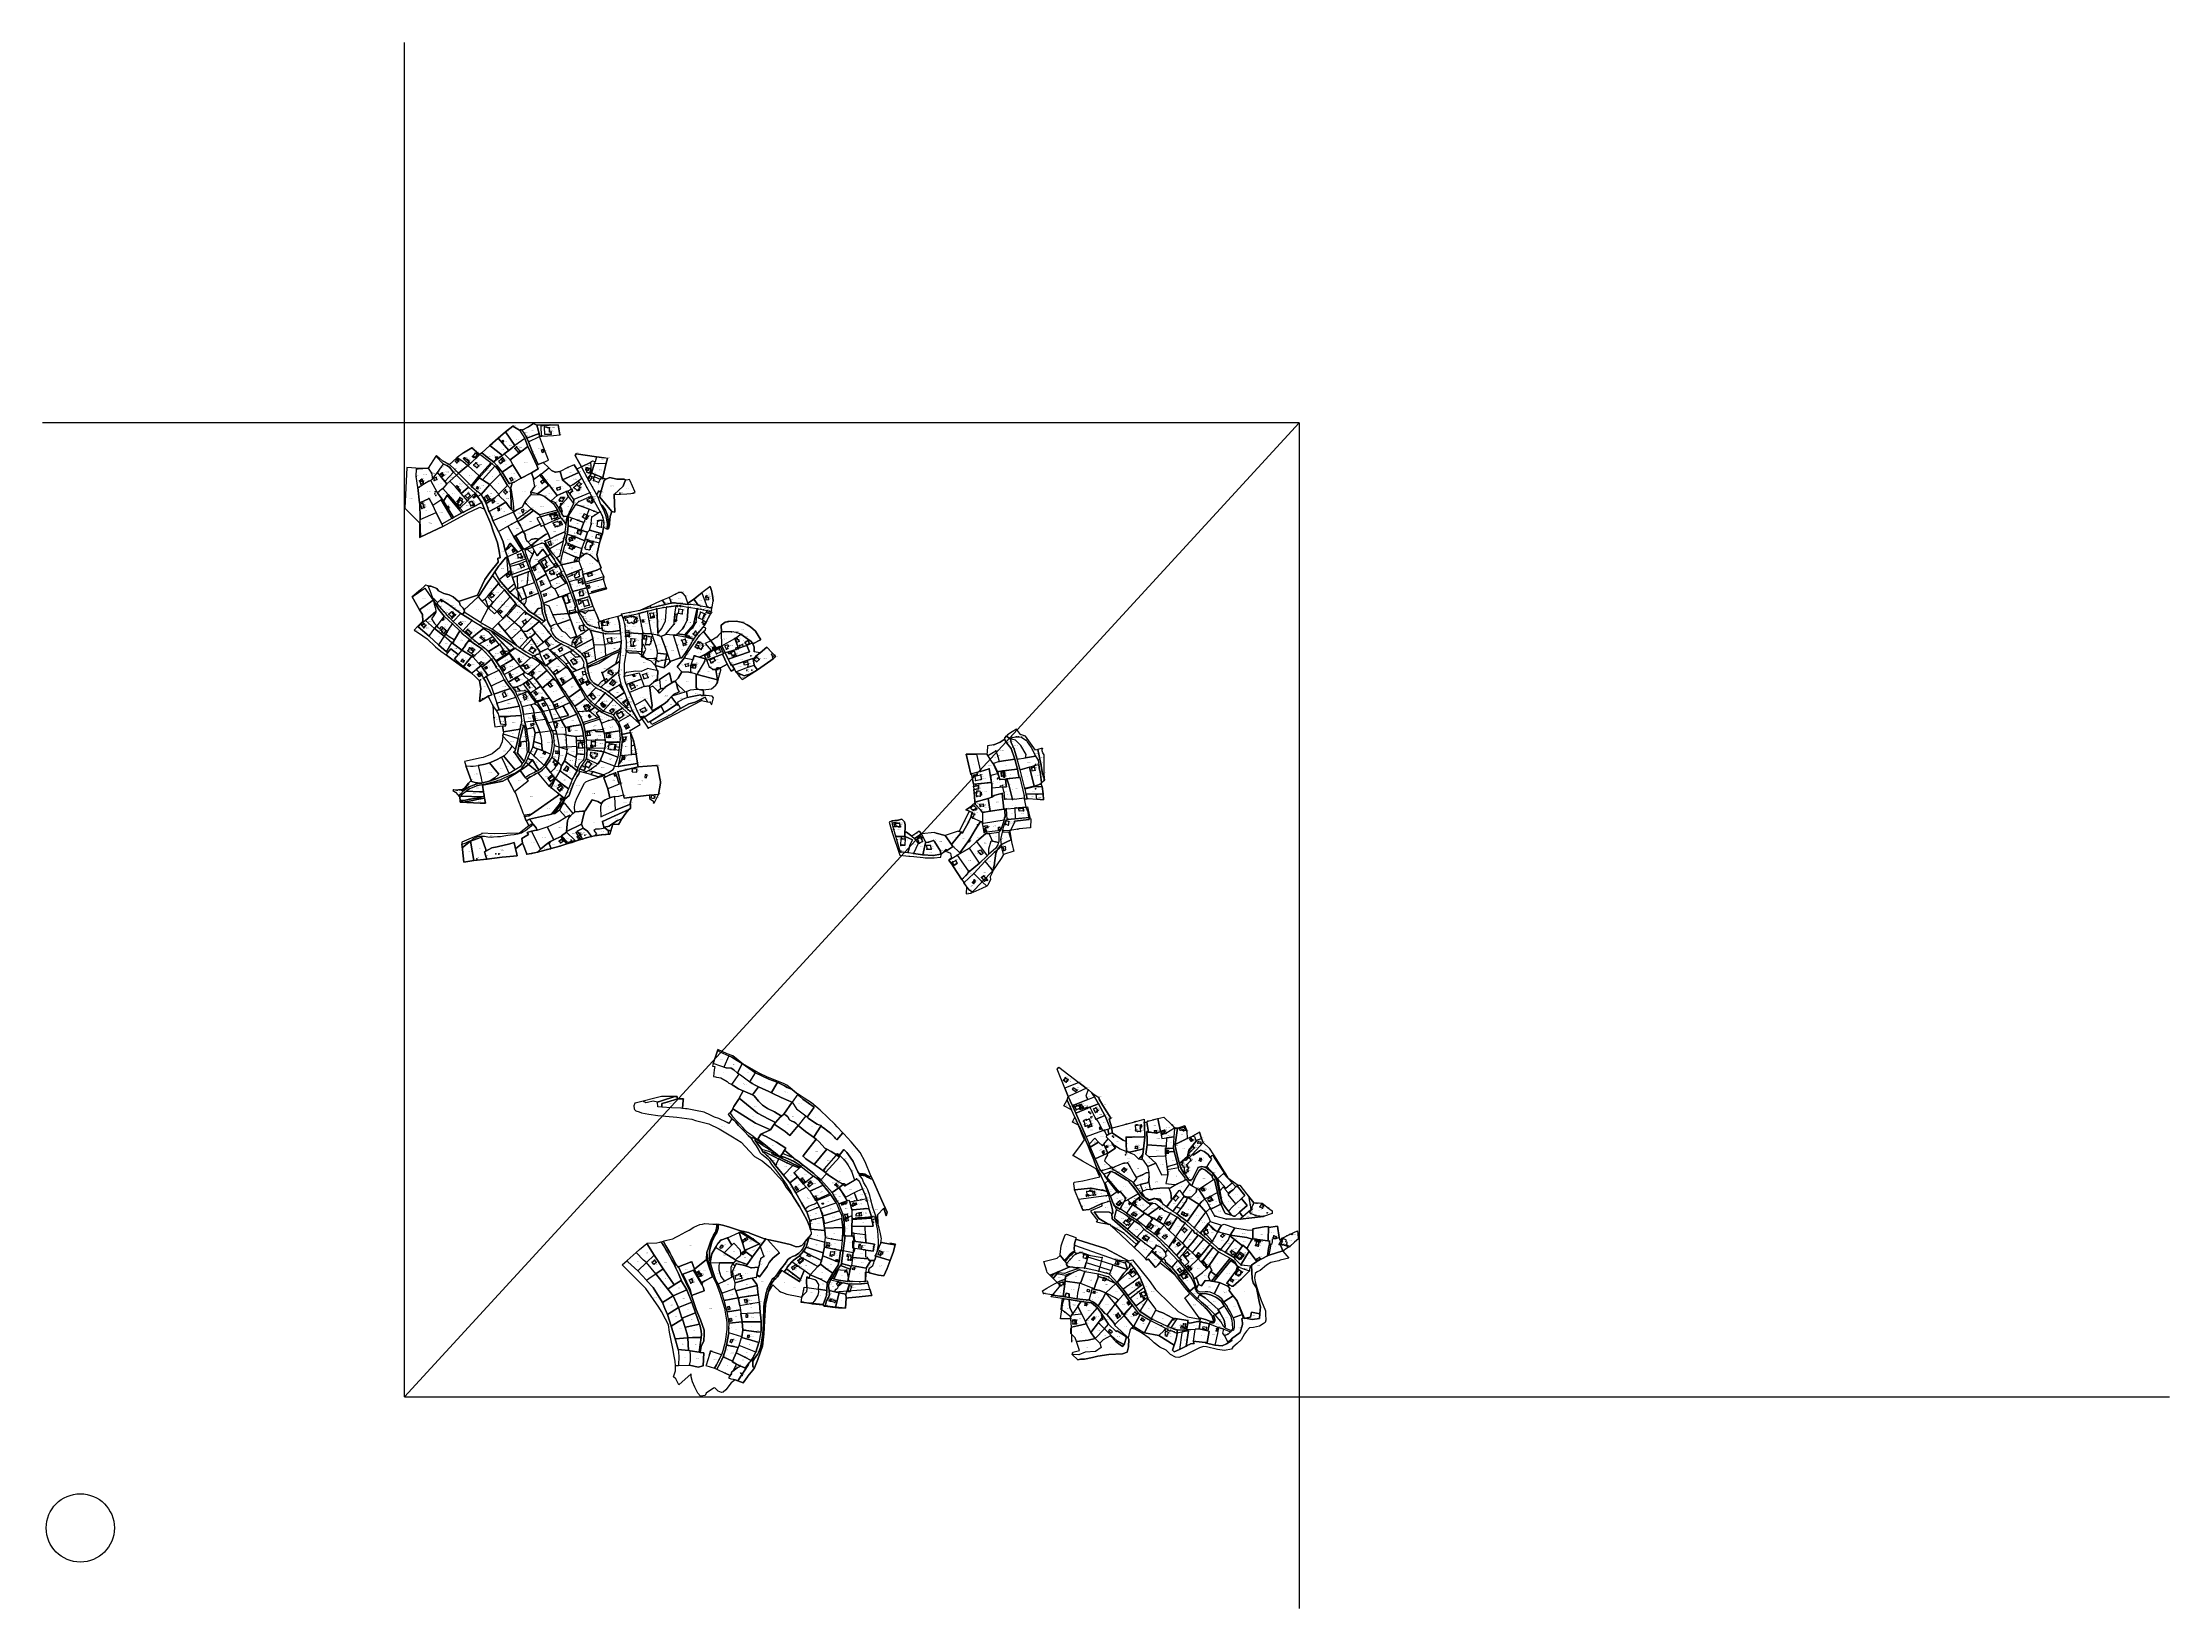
# Model space of a CAD drawing. Header units: metres. Extents: x 8504925 to 8509157, y 4588840 to 4591954.
import ezdxf

# ---------------------------------------------------------------- set-up
doc = ezdxf.new("R2010")
doc.units = ezdxf.units.M
for name, color, linetype in [('cad13', 30, 'Continuous'), ('cad140', 7, 'Continuous'), ('cad141', 7, 'Continuous'), ('cad144', 7, 'Continuous'), ('cad145', 7, 'Continuous'), ('cad146', 7, 'Continuous'), ('cad176', 7, 'Continuous'), ('cad22', 7, 'Continuous'), ('cad_cont_1', 30, 'Continuous'), ('cad_cont_2', 7, 'Continuous'), ('cad_cont_3', 7, 'Continuous'), ('points', 1, 'Continuous'), ('texts', 7, 'Continuous')]:
    doc.layers.add(name, color=color, linetype=linetype)
doc.styles.get("Standard").update_dxf_attribs({"font": 'arial.ttf'})

msp = doc.modelspace()

# ---------------------------------------------------------------- linework, layer by layer
for points in [[(8505645, 4589261), (8505645, 4591954.264)], [(8507425, 4591198), (8504924.828, 4591198)], [(8505645, 4589261), (8507425, 4591198)], [(8507425, 4591198), (8507425, 4588839.875)], [(8505645, 4589261), (8509156.803, 4589261)]]:
    msp.add_lwpolyline(points)
msp.add_circle((8505000, 4589000), 67.866)
at = {"layer": 'cad13'}
for points in [[(8505928.63, 4591187.67), (8505928.64, 4591189.47), (8505922.94, 4591189.48), (8505923.31, 4591175.22), (8505937.01, 4591175.29), (8505936.98, 4591179.59), (8505933.61, 4591179.57), (8505933.63, 4591187.66), (8505928.63, 4591187.67)], [(8505841.3, 4591159.24), (8505842.88, 4591161.29), (8505840.46, 4591163.19), (8505838.89, 4591161.14), (8505841.3, 4591159.24)], [(8505870.87, 4591139.2), (8505874.35, 4591142.09), (8505867.84, 4591149.9), (8505864.42, 4591146.97), (8505870.87, 4591139.2)], [(8505919.08, 4591138.66), (8505922.83, 4591140.53), (8505920.54, 4591144.89), (8505916.79, 4591143.02), (8505919.08, 4591138.66)], [(8505752.22, 4591120.98), (8505749.45, 4591118.27), (8505746.2, 4591121.27), (8505749.1, 4591124.19)], [(8505752.22, 4591120.98), (8505753.72, 4591122.44), (8505750.59, 4591125.65), (8505749.1, 4591124.19)], [(8505749.1, 4591124.19), (8505752.22, 4591120.98)], [(8505767.78, 4591121.27), (8505761.96, 4591126.81), (8505763.67, 4591128.6), (8505765.32, 4591127.02), (8505765.49, 4591127.19), (8505768.22, 4591124.57), (8505769.05, 4591125.44), (8505770.56, 4591123.99), (8505771.05, 4591124.48), (8505773.23, 4591122.63), (8505772, 4591121.36), (8505773.79, 4591119.64), (8505771.73, 4591117.5), (8505767.78, 4591121.27)], [(8505787.46, 4591136.41), (8505785.95, 4591137.66), (8505782.46, 4591133.32), (8505782.04, 4591133.58), (8505780.39, 4591130.85), (8505782.96, 4591129.29), (8505783.42, 4591129.99), (8505785.74, 4591128.8), (8505786.39, 4591129.67), (8505790.24, 4591134.11)], [(8505793.03, 4591112.47), (8505786.92, 4591118.66), (8505783.1, 4591114.5), (8505782.31, 4591113.65), (8505784.51, 4591111.62), (8505785.12, 4591112.28), (8505789.31, 4591108.43), (8505793.03, 4591112.47)], [(8505787.46, 4591136.41), (8505789.48, 4591138.85)], [(8505790.24, 4591134.11), (8505787.46, 4591136.41)], [(8505792.38, 4591136.72), (8505790.24, 4591134.11)], [(8505826.73, 4591125.75), (8505829.64, 4591126.12), (8505829.2, 4591129.67), (8505826.27, 4591129.37), (8505826.73, 4591125.75)], [(8505837.66, 4591126.51), (8505835.97, 4591125.31), (8505836.48, 4591124.58), (8505832.21, 4591121.57), (8505834.19, 4591118.88), (8505835.74, 4591116.77), (8505838.73, 4591118.77)], [(8505837.66, 4591126.51), (8505839.82, 4591128.02), (8505843.79, 4591122.39), (8505838.73, 4591118.77)], [(8505838.73, 4591118.77), (8505838.08, 4591119.58), (8505841.06, 4591121.68), (8505837.66, 4591126.51)], [(8506010.355, 4591106.201), (8506010.715, 4591108.491), (8506005.885, 4591109.051), (8506005.365, 4591104.421), (8506007.615, 4591104.121)], [(8506007.445, 4591102.761), (8506007.125, 4591099.781), (8506010.445, 4591099.451)], [(8506011.425, 4591106.081), (8506011.235, 4591104.031), (8506010.835, 4591104.051), (8506010.785, 4591103.471), (8506010.525, 4591103.511), (8506010.355, 4591103.391), (8506009.065, 4591102.541), (8506007.445, 4591102.761)], [(8506007.445, 4591102.761), (8506007.615, 4591104.121)], [(8506007.615, 4591104.121), (8506007.925, 4591106.481), (8506010.355, 4591106.201)], [(8506010.355, 4591106.201), (8506011.425, 4591106.081)], [(8506014.465, 4591099.051), (8506015.115, 4591105.631), (8506014.215, 4591106.811), (8506012.805, 4591106.941), (8506011.425, 4591106.081)], [(8505677.8, 4591083.95), (8505674.69, 4591082.36), (8505677.83, 4591076.21), (8505682.36, 4591078.47), (8505681.26, 4591080.76)], [(8505677.8, 4591083.95), (8505677.34, 4591084.87), (8505679.46, 4591086.03), (8505682.05, 4591081.22), (8505681.26, 4591080.76)], [(8505681.26, 4591080.76), (8505680.72, 4591081.55), (8505679.38, 4591080.87), (8505677.8, 4591083.95)], [(8505704.31, 4591083.37), (8505709.49, 4591084.93), (8505708.29, 4591089.21), (8505703.09, 4591087.96), (8505704.31, 4591083.37)], [(8505720.92, 4591091.77), (8505723.58, 4591093.92), (8505719.93, 4591098.71), (8505717.24, 4591096.68), (8505720.92, 4591091.77)], [(8505746.41, 4591070.54), (8505748.88, 4591073.14), (8505751.8, 4591070.41), (8505750.92, 4591069.49), (8505755.07, 4591064.85), (8505754.28, 4591064.06), (8505755.7, 4591062.49), (8505754.74, 4591061.5)], [(8505790.87, 4591066.46), (8505792.69, 4591069.17), (8505789.8, 4591070.58), (8505787.97, 4591067.86), (8505790.87, 4591066.46)], [(8505846.23, 4591056.84), (8505849.38, 4591060.22), (8505845.48, 4591063.95), (8505842.27, 4591060.51), (8505846.23, 4591056.84)], [(8505857.21, 4591082.8), (8505860.87, 4591084.72), (8505858.5, 4591089.21), (8505854.85, 4591087.28), (8505857.21, 4591082.8)], [(8505918.68, 4591077.35), (8505923.41, 4591081.05), (8505920.87, 4591084.3), (8505916.1, 4591080.57), (8505918.68, 4591077.35)], [(8505948.89, 4591064.15), (8505955.71, 4591066.06), (8505954.63, 4591069.97), (8505947.79, 4591068.05), (8505948.89, 4591064.15)], [(8505992.02, 4591071.38), (8505994.42, 4591069.04), (8505991.83, 4591066.55), (8505992.17, 4591066.14), (8505993.41, 4591064.64), (8505991.47, 4591062.77), (8505990.14, 4591064.16), (8505989.75, 4591064.56), (8505988.77, 4591063.61), (8505984.92, 4591067.36), (8505984.5, 4591066.94), (8505981.92, 4591069.55), (8505987.86, 4591075.44)], [(8505992.02, 4591071.38), (8505996.32, 4591075.78), (8505992.54, 4591079.84), (8505987.86, 4591075.44)], [(8505987.86, 4591075.44), (8505992.02, 4591071.38)], [(8506014.465, 4591099.051), (8506014.255, 4591097.371), (8506010.275, 4591097.771), (8506010.445, 4591099.451)], [(8506010.445, 4591099.451), (8506014.465, 4591099.051)], [(8506012.345, 4591081.891), (8506014.94, 4591084.3), (8506018.46, 4591090.27), (8506014.415, 4591092.661)], [(8506034.045, 4591086.031), (8506031.12, 4591079.1), (8506021.09, 4591083.33), (8506022.545, 4591086.801), (8506021.06, 4591087.43), (8506022.61, 4591091.07)], [(8506024.315, 4591095.071), (8506022.61, 4591091.07)], [(8506022.61, 4591091.07), (8506034.115, 4591086.211), (8506034.045, 4591086.031)], [(8506035.7, 4591060.09), (8506030.79, 4591062.19), (8506027.5, 4591054.55)], [(8506034.045, 4591086.031), (8506035.185, 4591085.551), (8506035.905, 4591087.231)], [(8506035.905, 4591087.231), (8506036.915, 4591089.761)], [(8506039.875, 4591088.521), (8506038.875, 4591086.051), (8506035.905, 4591087.231)], [(8505679.2, 4591027.37), (8505683.81, 4591029.33), (8505682.47, 4591032.58), (8505683.69, 4591033.07), (8505681.7, 4591037.87), (8505676.34, 4591035.92), (8505679.2, 4591027.37)], [(8505731.61, 4591028.77), (8505734.02, 4591029.17), (8505733.42, 4591032.09), (8505731.1, 4591031.69), (8505731.61, 4591028.77)], [(8505758.64, 4591042.05), (8505760.97, 4591045.3), (8505755.17, 4591049.13), (8505749.62, 4591041.21), (8505751.71, 4591039.71), (8505750.18, 4591037.57), (8505755.97, 4591033.5), (8505760.93, 4591040.42), (8505758.64, 4591042.05)], [(8505765.96, 4591052.48), (8505771.39, 4591057.9), (8505775.7, 4591053.58), (8505770.26, 4591048.16), (8505765.96, 4591052.48)], [(8505781.35, 4591034.87), (8505781.67, 4591034.21), (8505782.18, 4591033.91), (8505783.75, 4591034.63), (8505784.08, 4591035.16), (8505782.92, 4591037.71), (8505782.16, 4591037.36), (8505780.56, 4591040.83), (8505778.61, 4591041.75), (8505776.39, 4591040.77), (8505775.82, 4591040.99), (8505773.8, 4591040.05), (8505773.61, 4591039.54), (8505776.79, 4591032.67), (8505779.44, 4591033.92), (8505781.35, 4591034.87)], [(8505783.05, 4591048.77), (8505787.35, 4591052.65), (8505785.94, 4591054.13), (8505781.67, 4591050.37), (8505783.05, 4591048.77)], [(8505808.18, 4591051.69), (8505803.65, 4591049.3), (8505807.24, 4591042.45), (8505811.91, 4591044.85)], [(8505808.18, 4591051.69), (8505807.71, 4591052.55), (8505810.21, 4591053.95), (8505814.5, 4591046.27), (8505811.91, 4591044.85)], [(8505811.91, 4591044.85), (8505808.18, 4591051.69)], [(8505821.67, 4591040.8), (8505824.54, 4591041.68), (8505823.77, 4591044.16), (8505819.07, 4591042.72), (8505820.18, 4591038.98), (8505822.06, 4591039.56), (8505821.67, 4591040.8)], [(8505831.47, 4591023.24), (8505834.9, 4591023.94), (8505833.98, 4591028.47), (8505830.56, 4591027.78), (8505831.47, 4591023.24)], [(8505879.93, 4591019.22), (8505882.29, 4591020.55), (8505881.33, 4591022.08), (8505883.31, 4591023.1), (8505881.54, 4591026.29), (8505877.11, 4591023.92), (8505879.93, 4591019.22)], [(8505950.12, 4591009.56), (8505946.43, 4591008.74), (8505946.54, 4591008.3), (8505946.6, 4591008.03), (8505944.11, 4591007.17), (8505943.94, 4591007.62), (8505943.65, 4591007.51), (8505943.39, 4591008.07), (8505937.98, 4591006.59), (8505936.3, 4591012.7), (8505934.62, 4591012.25), (8505934.11, 4591014.34), (8505933.62, 4591016.17)], [(8505944.79, 4591019.41), (8505945.27, 4591017.49), (8505946.93, 4591016.68), (8505948.03, 4591015.33), (8505946.76, 4591014.49), (8505944.58, 4591013.7), (8505944.905, 4591012.65), (8505948.75, 4591013.81)], [(8505953.03, 4591043.91), (8505956.33, 4591049.28), (8505958.86, 4591047.99), (8505959.26, 4591048.71), (8505959.61, 4591048.88), (8505959.98, 4591049), (8505960.36, 4591049.09), (8505960.75, 4591049.14), (8505961.14, 4591049.15), (8505961.53, 4591049.12), (8505961.92, 4591049.06), (8505962.3, 4591048.95), (8505962.66, 4591048.8), (8505963.01, 4591048.61), (8505958.6, 4591041.4), (8505955.54, 4591042.71), (8505954.13, 4591042.07), (8505953.03, 4591043.91)], [(8505956.89, 4591034.55), (8505955.1, 4591036.15), (8505956.81, 4591038.09), (8505958.61, 4591036.5)], [(8506007.48, 4591006.11), (8506010.85, 4591012.43), (8506002.67, 4591017.17), (8505999.08, 4591010.98), (8506007.48, 4591006.11)], [(8506013.33, 4591047.35), (8506008.23, 4591044.79), (8506009.42, 4591042.76), (8506009.64, 4591042.89), (8506010.63, 4591041.1), (8506011.49, 4591041.62), (8506012.38, 4591042.16), (8506013.25, 4591040.74), (8506014.43, 4591041.46), (8506016.3, 4591038.38), (8506019.74, 4591040.47), (8506017.96, 4591043.48), (8506019.21, 4591044.24), (8506016.28, 4591048.83)], [(8506013.33, 4591047.35), (8506011.98, 4591050.07)], [(8506016.28, 4591048.83), (8506013.33, 4591047.35)], [(8506018.23, 4591050.01), (8506016.28, 4591048.83)], [(8505953.44, 4591000.97), (8505950.28, 4590999.81), (8505949.65, 4591001.54), (8505945.05, 4590999.79), (8505944.94, 4591000.07), (8505941.11, 4590998.62), (8505942.66, 4590994.54), (8505943.4, 4590994.79), (8505944.76, 4590991.32), (8505948.3, 4590992.73), (8505948.62, 4590991.77), (8505954.5, 4590994.05)], [(8505955.35, 4591008.75), (8505953.41, 4591014.9), (8505953.34, 4591015.2), (8505948.75, 4591013.81)], [(8505948.75, 4591013.81), (8505950.12, 4591009.56)], [(8505950.12, 4591009.56), (8505950.93, 4591007.02)], [(8505954.5, 4590994.05), (8505953.33, 4590996.95), (8505954.75, 4590997.51), (8505953.44, 4591000.97)], [(8505953.44, 4591000.97), (8505956.26, 4591002.01), (8505958.8, 4590995.71), (8505954.5, 4590994.05)], [(8505995.1, 4590975.97), (8505996.96, 4590981.84), (8505990.03, 4590983.92), (8505988.78, 4590979.94), (8505990.7, 4590979.23), (8505990.08, 4590977.56), (8505995.1, 4590975.97)], [(8506035.65, 4590974.81), (8506033.94, 4590967.51), (8506025.7, 4590969.18), (8506027.47, 4590976.74), (8506031.21, 4590975.86), (8506035.65, 4590974.81)], [(8506037.07, 4590990.53), (8506038.09, 4591003.58), (8506032.68, 4591003.8), (8506032.62, 4591002.94), (8506028.84, 4591003.09), (8506027.97, 4590992.09), (8506031.84, 4590991.79), (8506031.77, 4590990.95), (8506037.07, 4590990.53)], [(8505862.28, 4590947.3), (8505861.28, 4590946.83), (8505858.58, 4590945.59), (8505860.93, 4590940.53), (8505864.89, 4590942.49), (8505863.53, 4590944.97), (8505862.28, 4590947.3)], [(8505878.16, 4590931.7), (8505876.53, 4590937.57), (8505869.62, 4590935.64), (8505871.14, 4590929.7), (8505874.98, 4590930.79)], [(8505878.16, 4590931.7), (8505879.51, 4590932.08), (8505880.08, 4590929.48), (8505875.64, 4590928.21), (8505874.98, 4590930.79)], [(8505874.98, 4590930.79), (8505878.16, 4590931.7)], [(8505933.34, 4590954.59), (8505934.564, 4590955.018), (8505934.817, 4590954.312), (8505937.943, 4590955.402), (8505937.735, 4590956.154), (8505937.64, 4590956.12), (8505935.54, 4590962.34), (8505931.2, 4590960.8), (8505933.34, 4590954.59)], [(8505974.73, 4590952.61), (8505970.82, 4590954.3), (8505972.06, 4590957.75)], [(8505976.94, 4590970.48), (8505972.05, 4590968.48), (8505972.97, 4590965.61)], [(8505977.63, 4590952.28), (8505980.79, 4590950.83), (8505981.03, 4590951.29), (8505983.32, 4590950.27), (8505982.62, 4590948.67), (8505980.47, 4590949.63), (8505978.81, 4590945.94), (8505972.89, 4590948.47), (8505974.73, 4590952.61)], [(8505978.08, 4590967.71), (8505979.18, 4590964.44), (8505973.94, 4590962.58), (8505972.97, 4590965.61)], [(8505972.97, 4590965.61), (8505978.08, 4590967.71)], [(8505977.63, 4590952.28), (8505975.14, 4590953.43), (8505974.73, 4590952.61)], [(8505976.94, 4590970.48), (8505979.28, 4590971.44), (8505978.92, 4590972.35), (8505982.92, 4590971.79), (8505982.72, 4590970.44), (8505984.57, 4590970.18), (8505984.19, 4590968.19), (8505980.98, 4590969.05), (8505979.93, 4590968.84), (8505980.03, 4590968.37), (8505978.08, 4590967.71)], [(8505978.08, 4590967.71), (8505976.94, 4590970.48)], [(8505978.84, 4590954.89), (8505977.63, 4590952.28)], [(8505994.58, 4590932.73), (8505996.45, 4590931.35)], [(8506001.55, 4590936.3), (8505999.45, 4590938.45), (8505996.03, 4590939.22)], [(8506008.44, 4590962.38), (8506007.54, 4590959.51), (8506006.94, 4590959.7), (8506003.62, 4590949.03), (8506004.18, 4590948.84), (8506003.65, 4590947.13), (8506007.75, 4590945.84), (8506008.02, 4590946.7), (8506011.84, 4590945.52), (8506012.35, 4590945.43), (8506012.95, 4590945.49), (8506013.36, 4590945.76), (8506013.62, 4590946.16), (8506013.79, 4590946.59), (8506014.47, 4590946.38), (8506015.77, 4590950.54), (8506014.55, 4590950.89), (8506015.5, 4590954.06), (8506016.35, 4590953.81), (8506016.6, 4590953.81), (8506016.85, 4590953.84), (8506017.09, 4590953.88), (8506017.34, 4590953.95), (8506017.55, 4590954.02), (8506017.81, 4590954.12), (8506018.04, 4590954.23), (8506018.25, 4590954.35), (8506018.46, 4590954.49), (8506018.67, 4590954.65), (8506019.9, 4590958.79), (8506017.74, 4590959.48)], [(8506008.44, 4590962.38), (8506009.47, 4590965.35)], [(8506017.74, 4590959.48), (8506008.44, 4590962.38)], [(8506018.88, 4590962.86), (8506018.6, 4590962.01), (8506017.74, 4590959.48)], [(8505857.35, 4590899.24), (8505854.92, 4590902.73), (8505850.96, 4590899.83), (8505852.76, 4590897.35), (8505847.96, 4590893.63), (8505850.05, 4590890.78), (8505854.77, 4590894.45), (8505853.43, 4590896.15), (8505855.25, 4590897.57), (8505856.03, 4590896.58), (8505857.67, 4590897.71), (8505856.85, 4590898.89), (8505857.35, 4590899.24)], [(8505877.14, 4590909.47), (8505883.05, 4590912.19), (8505881.1, 4590916.76), (8505875.06, 4590913.93), (8505877.14, 4590909.47)], [(8505903.7, 4590904.55), (8505906.67, 4590906.21), (8505904.36, 4590910.25), (8505905.28, 4590910.97), (8505904.5, 4590912.42), (8505900.51, 4590910.14), (8505903.7, 4590904.55)], [(8505924.27, 4590908.96), (8505928.7, 4590911.37), (8505926.74, 4590914.78), (8505925.19, 4590917.47), (8505925.53, 4590918.46), (8505928.37, 4590920.05), (8505925.14, 4590925.83), (8505917.04, 4590921.3), (8505924.27, 4590908.96)], [(8505942.89, 4590899.56), (8505940.35, 4590905.18), (8505934.25, 4590902.17), (8505934.42, 4590901.81), (8505933.27, 4590901.24), (8505934.41, 4590898.84), (8505935.56, 4590899.38), (8505936.93, 4590896.47), (8505938.79, 4590897.43)], [(8505942.89, 4590899.56), (8505943.6, 4590897.66), (8505939.65, 4590895.61), (8505938.79, 4590897.43)], [(8505938.79, 4590897.43), (8505942.89, 4590899.56)], [(8505946.88, 4590918.68), (8505942.33, 4590915.64)], [(8505950.66, 4590912.66), (8505946.27, 4590909.73), (8505944.1, 4590912.97)], [(8505950.89, 4590891.04), (8505947.88, 4590895.56), (8505953.02, 4590898.45)], [(8505957.04, 4590900.52), (8505953.02, 4590898.45)], [(8505953.02, 4590898.45), (8505956.23, 4590893.38)], [(8505976.99, 4590898.64), (8505978.41, 4590894.79), (8505968.65, 4590890.58)], [(8505984.349, 4590889.017), (8505990.92, 4590891.39), (8505993.15, 4590892.15), (8505993.95, 4590892.85), (8505994.11, 4590893.48), (8505993.29, 4590896.14), (8505992.59, 4590896.38), (8505992.23, 4590897.55), (8505992.85, 4590898.12), (8505992.91, 4590898.73), (8505991.95, 4590901.55), (8505987.24, 4590899.88), (8505986.75, 4590899.3), (8505986.61, 4590898.77), (8505986.85, 4590897.9), (8505982.9, 4590896.29), (8505983.69, 4590894.23), (8505982.94, 4590893.43), (8505982.75, 4590892.79), (8505984.349, 4590889.017)], [(8505988.39, 4590924.49), (8505989.58, 4590929.48), (8505985.05, 4590930.55), (8505983.93, 4590925.55), (8505983.56, 4590923.98), (8505986.13, 4590923.38), (8505986.5, 4590924.94), (8505988.39, 4590924.49)], [(8506010.53, 4590892.34), (8506018.47, 4590894.67), (8506017.44, 4590898.66), (8506009.37, 4590896.28), (8506010.53, 4590892.34)], [(8505817.86, 4590850.13), (8505819.89, 4590852.34), (8505820.7, 4590851.61), (8505823.19, 4590854.31), (8505818.93, 4590858.56), (8505814.24, 4590853.45), (8505817.86, 4590850.13)], [(8505894.71, 4590857.67), (8505898.56, 4590858.98), (8505897.81, 4590861.62), (8505893.82, 4590860.27), (8505894.71, 4590857.67)], [(8505917.2, 4590875.16), (8505922.13, 4590876.85), (8505921.06, 4590879.96), (8505919.64, 4590879.48), (8505918.4, 4590883.49), (8505914.78, 4590882.22), (8505917.2, 4590875.16)], [(8505922.73, 4590853.14), (8505927.78, 4590854.88), (8505926.67, 4590858.13), (8505921.77, 4590856.43), (8505922.73, 4590853.14)], [(8505960.7, 4590851.57), (8505964.83, 4590838.75), (8505968.58, 4590839.95), (8505968.84, 4590839.18), (8505974.22, 4590840.95), (8505973.02, 4590844.91), (8505972.08, 4590845.43), (8505969.19, 4590854.45), (8505960.7, 4590851.57)], [(8505991.48, 4590879.9), (8505994.38, 4590880.67), (8505994.28, 4590880.99), (8505997.84, 4590881.93), (8505998.88, 4590877.9), (8506000.91, 4590878.53), (8505998.94, 4590886.14), (8505990.43, 4590883.95), (8505991.48, 4590879.9)], [(8505994.21, 4590853.57), (8506001.65, 4590855.41), (8506001.15, 4590857.61), (8505999.72, 4590863.7), (8505993.62, 4590862.19), (8505994.15, 4590859.95), (8505992.81, 4590859.64), (8505994.21, 4590853.57)], [(8506008.84, 4590846.68), (8506012.15, 4590835.17), (8506003, 4590832.72), (8505999.7, 4590844.23), (8506008.84, 4590846.68)], [(8506011.56, 4590869.42), (8506014.42, 4590870.84), (8506012.33, 4590875.06), (8506009.47, 4590873.65), (8506011.56, 4590869.42)], [(8506246.88, 4590853.74), (8506243.645, 4590853.371), (8506244.495, 4590846.071), (8506250.09, 4590846.72), (8506249.62, 4590850.81), (8506247.245, 4590850.541), (8506246.88, 4590853.74)], [(8505720.1, 4590844.53), (8505718.41, 4590842.66), (8505716.66, 4590844.24), (8505718.11, 4590845.86), (8505720.1, 4590844.53)], [(8505721.61, 4590805.42), (8505723.47, 4590807.68), (8505721.99, 4590808.98), (8505720.1, 4590806.68), (8505721.61, 4590805.42)], [(8505738.33, 4590811.92), (8505740.15, 4590809.76), (8505745.67, 4590815.21), (8505745.78, 4590816.23), (8505745.66, 4590816.28), (8505741.87, 4590820.57), (8505741.2, 4590819.98), (8505739.03, 4590822.24), (8505733.46, 4590817.31), (8505738.33, 4590811.92)], [(8505836.03, 4590819.67), (8505838.65, 4590822.63), (8505835.15, 4590825.63), (8505832.56, 4590822.63), (8505836.03, 4590819.67)], [(8505882.58, 4590798.15), (8505888.55, 4590801.39), (8505885.69, 4590805.9), (8505879.87, 4590802.58), (8505882.58, 4590798.15)], [(8505985.82, 4590822.63), (8505974.24, 4590819.68), (8505973.17, 4590823.75), (8505984.74, 4590826.56)], [(8505995.86, 4590844.11), (8505997.18, 4590844.58), (8505998.32, 4590841.48), (8505995.22, 4590840.34), (8505995.83, 4590838.66), (8505992.74, 4590837.53), (8505990.97, 4590842.39), (8505992.62, 4590842.97), (8505992.06, 4590844.58), (8505995.27, 4590845.72), (8505995.86, 4590844.11)], [(8506038.29, 4590804.45), (8506038.84, 4590801.99), (8506042.32, 4590802.76), (8506041.74, 4590805.43)], [(8506096.7, 4590811.95), (8506096.49, 4590812.63), (8506084.14, 4590809.18), (8506085.23, 4590805.17), (8506088.21, 4590805.98), (8506089, 4590803.08), (8506088.28, 4590802.88), (8506088.62, 4590801.44), (8506088.8, 4590801.1), (8506089.02, 4590800.81), (8506089.29, 4590800.54), (8506089.58, 4590800.31), (8506089.91, 4590800.13), (8506090.26, 4590799.98), (8506090.63, 4590799.9), (8506091, 4590799.87), (8506091.37, 4590799.88), (8506091.74, 4590799.95), (8506091.98, 4590799.18), (8506096.93, 4590800.62), (8506098.17, 4590800.98), (8506098.23, 4590800.66), (8506098.34, 4590800.36), (8506098.49, 4590800.07), (8506098.67, 4590799.81), (8506098.89, 4590799.56), (8506099.14, 4590799.36), (8506099.41, 4590799.19), (8506099.71, 4590799.06), (8506100.02, 4590798.96), (8506100.33, 4590798.91), (8506100.66, 4590798.9), (8506101.06, 4590798.95), (8506101.29, 4590799.02), (8506101.59, 4590799.13), (8506101.87, 4590799.3), (8506102.13, 4590799.49), (8506102.36, 4590799.72), (8506102.56, 4590799.98), (8506102.72, 4590800.26), (8506102.85, 4590800.56), (8506104.99, 4590801.14), (8506105.68, 4590802.27), (8506106.42, 4590801.74), (8506107.18, 4590803.71), (8506107.26, 4590805.41), (8506107.9, 4590808.53), (8506106.33, 4590810.24), (8506106, 4590810.5), (8506105.79, 4590810.68), (8506105.22, 4590811.08), (8506104.63, 4590811.43), (8506104.01, 4590811.73), (8506103.37, 4590811.99), (8506102.71, 4590812.21), (8506102.05, 4590812.35), (8506101.36, 4590812.45), (8506100.68, 4590812.5), (8506100, 4590812.5), (8506096.7, 4590811.95)], [(8506117.92, 4590801.98), (8506121.23, 4590802.33), (8506120.73, 4590805.5), (8506117.59, 4590805.16), (8506117.92, 4590801.98)], [(8506141.51, 4590812.91), (8506140.61, 4590819.55), (8506133.4, 4590818.78), (8506134.38, 4590811.5)], [(8506141.51, 4590812.91), (8506141.92, 4590809.84), (8506134.72, 4590809.02), (8506134.38, 4590811.5)], [(8506134.38, 4590811.5), (8506138.58, 4590811.98), (8506138.51, 4590812.58), (8506141.51, 4590812.91)], [(8506181.82, 4590803.32), (8506184.69, 4590803.07), (8506185.2, 4590805.36), (8506185.93, 4590805.31), (8506187.24, 4590816.83), (8506183.45, 4590817.23), (8506181.82, 4590803.32)], [(8506197.67, 4590818.02), (8506198.74, 4590826.18), (8506190.87, 4590827.23), (8506189.74, 4590819.35), (8506197.67, 4590818.02)], [(8506237.77, 4590806.85), (8506239.17, 4590810.53), (8506240.13, 4590810.17), (8506241.78, 4590814.5), (8506240.79, 4590814.93), (8506242.05, 4590818.06), (8506234.12, 4590821.08), (8506229.71, 4590810.33), (8506237.77, 4590806.85)], [(8506244.95, 4590801.67), (8506239.15, 4590804.6), (8506237.56, 4590800.86), (8506240.14, 4590799.68), (8506239.33, 4590797.79), (8506242.2, 4590796.6), (8506244.95, 4590801.67)], [(8506247.03, 4590824.46), (8506245.57, 4590820.63), (8506250.46, 4590819.18), (8506253.81, 4590818.12)], [(8505683.28, 4590790.49), (8505687.77, 4590794.6), (8505684.11, 4590799.01), (8505679.42, 4590795.12), (8505683.28, 4590790.49)], [(8505723, 4590778.94), (8505727.62, 4590784.07), (8505724.49, 4590787.05), (8505724.76, 4590787.34), (8505721.54, 4590790.38), (8505718.01, 4590786.55), (8505717.16, 4590785.57), (8505719.7, 4590783.17), (8505719.08, 4590782.48), (8505723, 4590778.94)], [(8505756.89, 4590795.25), (8505759.87, 4590798.16), (8505756.26, 4590801.73), (8505753.18, 4590798.76), (8505756.89, 4590795.25)], [(8505774.8, 4590776.59), (8505773.6, 4590775.23), (8505765.64, 4590782.06), (8505767.37, 4590782.97)], [(8505774.8, 4590776.59), (8505778.23, 4590780.44), (8505770.69, 4590786.93), (8505767.37, 4590782.97)], [(8505767.37, 4590782.97), (8505774.8, 4590776.59)], [(8505797.6, 4590773.46), (8505795.34, 4590771.17), (8505802.56, 4590764.07), (8505804.82, 4590766.53), (8505797.6, 4590773.46)], [(8505817.91, 4590763.87), (8505815.9, 4590766.61), (8505813.33, 4590764.8), (8505815.29, 4590762.03)], [(8505817.91, 4590763.87), (8505821.41, 4590766.35), (8505823.78, 4590763.13), (8505817.81, 4590758.8), (8505815.29, 4590762.03)], [(8505815.29, 4590762.03), (8505817.91, 4590763.87)], [(8505931.39, 4590753.2), (8505934.03, 4590755.63), (8505927.88, 4590763.25), (8505925.08, 4590761), (8505931.39, 4590753.2)], [(8505985.45, 4590754.99), (8505992.78, 4590758.89), (8505992.56, 4590759.35), (8505994.67, 4590760.47), (8505997.88, 4590762.15), (8505996.06, 4590765.59), (8505996.4, 4590767.63), (8505996.04, 4590769.1), (8505996.57, 4590769.38), (8505995.21, 4590772.03), (8505991.13, 4590769.88), (8505991.5, 4590769.17), (8505987.12, 4590766.87), (8505988.41, 4590764.42), (8505985.47, 4590762.91), (8505986.62, 4590760.7), (8505985.14, 4590759.89), (8505985.38, 4590759.45), (8505983.59, 4590758.44), (8505985.45, 4590754.99)], [(8505995.57, 4590784.32), (8506002.81, 4590785.89), (8506000.77, 4590795.31), (8505993.45, 4590793.68), (8505993.92, 4590791.57), (8505992.85, 4590790.06), (8505993.25, 4590788.33), (8505994.88, 4590787.4), (8505995.57, 4590784.32)], [(8506048.17, 4590799.34), (8506048.74, 4590795.68), (8506040.45, 4590794.44), (8506039.54, 4590800.61), (8506047.8, 4590801.83)], [(8506048.17, 4590799.34), (8506050.77, 4590799.74), (8506050.22, 4590803.26), (8506047.63, 4590802.86), (8506047.8, 4590801.83)], [(8506047.8, 4590801.83), (8506048.17, 4590799.34)], [(8506049.4, 4590761.27), (8506058.15, 4590762.91), (8506056.77, 4590770.24), (8506048.04, 4590768.63), (8506049.4, 4590761.27)], [(8506084.91, 4590784.77), (8506091.69, 4590784.49), (8506091.88, 4590780.57)], [(8506092.02, 4590775.72), (8506090.14, 4590775.85), (8506085.23, 4590776.15)], [(8506092.02, 4590775.72), (8506092.13, 4590772.56), (8506086.24, 4590772.75)], [(8506091.88, 4590780.57), (8506092.02, 4590775.72)], [(8506095.09, 4590754.63), (8506095.1, 4590753.49), (8506101.63, 4590753.56), (8506101.61, 4590754.7), (8506100.91, 4590754.69), (8506100.87, 4590761.51), (8506100.85, 4590762.86), (8506103.25, 4590762.88), (8506103.25, 4590763.65), (8506103.22, 4590767.99), (8506095.12, 4590768.05), (8506095.2, 4590762.82), (8506094.95, 4590762.82), (8506095.09, 4590754.63)], [(8506127.48, 4590774.11), (8506121.81, 4590774.53), (8506121.38, 4590768.52), (8506127.06, 4590768.12)], [(8506127.48, 4590774.11), (8506132.12, 4590773.78), (8506132.05, 4590772.84), (8506135.56, 4590772.62), (8506135.25, 4590767.79), (8506136.11, 4590767.74), (8506135.82, 4590763.12), (8506134.85, 4590763.15), (8506134.46, 4590758.24), (8506131.99, 4590756.14), (8506125.08, 4590756.57), (8506125.6, 4590765.3), (8506126.96, 4590766.72), (8506127.06, 4590768.12)], [(8506127.06, 4590768.12), (8506127.48, 4590774.11)], [(8506203.03, 4590759.88), (8506206.04, 4590760.98), (8506203.63, 4590767.61), (8506196.87, 4590765.15), (8506199.28, 4590758.52)], [(8506211.02, 4590772.03), (8506211.38, 4590773.46), (8506207.38, 4590774.46), (8506206.6, 4590771.44)], [(8506210.63, 4590770.37), (8506211.02, 4590772.03)], [(8506213.65, 4590769.57), (8506214.05, 4590771.22), (8506211.02, 4590772.03)], [(8506224.29, 4590774.61), (8506228.34, 4590779.71), (8506223.84, 4590783.32), (8506219.54, 4590778.28), (8506224.29, 4590774.61)], [(8506225.69, 4590756.66), (8506223.37, 4590752.71), (8506228.88, 4590749.43), (8506229.72, 4590750.78), (8506235.43, 4590747.39), (8506239.36, 4590753.98), (8506236.94, 4590755.41), (8506238.43, 4590757.92), (8506232.33, 4590761.52), (8506229.537, 4590763.168), (8506228.6, 4590761.58), (8506225.69, 4590756.66)], [(8506310.88, 4590763.42), (8506309.59, 4590766.47), (8506308.454, 4590766.001), (8506307.22, 4590768.93), (8506303.414, 4590767.331), (8506305.924, 4590761.341), (8506310.88, 4590763.42)], [(8506325.85, 4590756.04), (8506322.7, 4590760.76), (8506325.404, 4590762.231), (8506324.96, 4590763.05), (8506328.19, 4590764.81), (8506331.334, 4590759.031), (8506325.85, 4590756.04)], [(8505762.09, 4590721.94), (8505763.61, 4590724.9), (8505759.47, 4590727.04), (8505757.93, 4590724.08), (8505762.09, 4590721.94)], [(8505778.03, 4590747.82), (8505774.67, 4590750.15), (8505770.98, 4590744.6), (8505778.94, 4590739.17), (8505782.25, 4590743.89)], [(8505778.03, 4590747.82), (8505777.57, 4590747.16), (8505782.25, 4590743.89)], [(8505782.25, 4590743.89), (8505784.22, 4590746.82), (8505779.52, 4590749.99), (8505778.03, 4590747.82)], [(8505779.5, 4590733.99), (8505781.27, 4590736.39), (8505783.34, 4590734.89), (8505781.54, 4590732.48), (8505779.5, 4590733.99)], [(8505801.1, 4590719.68), (8505797.8, 4590723.12), (8505795.2, 4590720.63), (8505799.02, 4590716.64), (8505802.29, 4590719.02), (8505801.42, 4590720), (8505801.1, 4590719.68)], [(8505839.63, 4590736.8), (8505843.33, 4590739.44), (8505839.91, 4590744.26), (8505836.16, 4590741.68), (8505839.63, 4590736.8)], [(8505873.79, 4590721.41), (8505876.56, 4590722.88), (8505873.3, 4590729.01), (8505870.54, 4590727.53), (8505873.79, 4590721.41)], [(8505892.93, 4590744.97), (8505901.3, 4590739.76), (8505904.55, 4590744.8), (8505905.23, 4590744.44), (8505906.55, 4590746.59), (8505900.497, 4590750.369), (8505897.44, 4590752.169), (8505896.315, 4590750.373), (8505892.93, 4590744.97)], [(8505926.16, 4590728.28), (8505931.39, 4590731.13), (8505930.95, 4590731.95), (8505931.94, 4590732.49), (8505930.02, 4590735.88), (8505929.01, 4590735.35), (8505927.84, 4590737.45), (8505922.51, 4590734.68), (8505926.16, 4590728.28)], [(8505933.88, 4590722.75), (8505937.1, 4590724.9), (8505935.98, 4590726.58), (8505932.72, 4590724.39), (8505933.88, 4590722.75)], [(8505954.26, 4590743.01), (8505960.34, 4590747.17), (8505957.46, 4590751.4), (8505951.3, 4590747.28), (8505954.26, 4590743.01)], [(8505984.28, 4590725.45), (8505981.84, 4590729.01), (8505976.03, 4590725.11), (8505981.37, 4590717.48), (8505984.14, 4590719.37), (8505984.84, 4590718.28), (8505987.81, 4590720.35), (8505988.2, 4590722.54), (8505985.57, 4590726.28), (8505984.28, 4590725.45)], [(8506005.7, 4590732.04), (8506012.2, 4590733.63), (8506010.38, 4590740.11), (8506004.02, 4590738.59), (8506005.7, 4590732.04)], [(8506203.03, 4590759.88), (8506204.48, 4590756.22), (8506200.44, 4590754.99), (8506199.44, 4590758.09), (8506199.28, 4590758.52)], [(8506199.28, 4590758.52), (8506203.03, 4590759.88)], [(8506249.15, 4590731.45), (8506252.54, 4590733), (8506250.85, 4590736.77), (8506251.86, 4590737.24), (8506251.21, 4590738.62), (8506246.84, 4590736.6), (8506249.15, 4590731.45)], [(8506254.84, 4590719.65), (8506258.65, 4590721.15), (8506257.95, 4590722.91), (8506263.17, 4590725.01), (8506261.22, 4590729.69), (8506252.27, 4590726.2), (8506254.27, 4590721.12), (8506254.84, 4590719.65)], [(8506262.51, 4590748.61), (8506260.38, 4590751.98), (8506257.9, 4590750.31), (8506259.986, 4590747.01)], [(8506265.7, 4590738.31), (8506274.47, 4590742.54), (8506271, 4590748.98), (8506262.6, 4590744.73), (8506265.7, 4590738.31)], [(8506285.49, 4590747.71), (8506282.364, 4590754.271), (8506288.064, 4590756.981), (8506289.954, 4590753.001), (8506287.044, 4590751.621), (8506288.28, 4590749.04), (8506285.49, 4590747.71)], [(8506295.471, 4590738.506), (8506292.833, 4590737.628), (8506292.426, 4590738.852), (8506290.054, 4590738.063), (8506288.917, 4590741.478), (8506293.928, 4590743.141)], [(8506295.471, 4590738.506), (8506296.74, 4590734.71), (8506298.553, 4590735.268), (8506298.925, 4590734.054), (8506300.657, 4590734.586), (8506300.9, 4590733.85), (8506304.794, 4590734.961), (8506303.93, 4590737.53), (8506301.924, 4590743.541), (8506295.974, 4590741.565), (8506295.299, 4590743.596), (8506293.928, 4590743.141)], [(8506293.928, 4590743.141), (8506294.61, 4590741.11), (8506295.471, 4590738.506)], [(8506305.23, 4590747.01), (8506304.174, 4590750.171), (8506308.064, 4590751.461), (8506309.12, 4590748.3)], [(8506313.524, 4590750.711), (8506311.81, 4590755.25), (8506317.38, 4590757.35), (8506319.084, 4590752.811), (8506313.524, 4590750.711)], [(8506320.49, 4590720.69), (8506327.33, 4590722.3), (8506328.53, 4590717.48), (8506321.624, 4590715.861), (8506320.49, 4590720.69)], [(8506345.68, 4590732.06), (8506340.984, 4590727.181), (8506345.904, 4590722.441), (8506350.6, 4590727.32), (8506345.68, 4590732.06)], [(8506377.544, 4590739.511), (8506374.504, 4590736.911), (8506377.934, 4590732.911)], [(8506377.934, 4590732.911), (8506376.874, 4590731.991), (8506379.04, 4590729.46)], [(8506377.934, 4590732.911), (8506380.954, 4590735.531)], [(8505774.09, 4590713.69), (8505776.14, 4590715.88), (8505773.01, 4590718.32), (8505771, 4590716.19), (8505774.09, 4590713.69)], [(8505796.34, 4590696.4), (8505797.29, 4590695.12), (8505794.11, 4590692.73), (8505790.45, 4590697.61), (8505792.52, 4590699.19), (8505793.7, 4590697.7)], [(8505796.34, 4590696.4), (8505798.55, 4590698.08), (8505796.94, 4590700.28), (8505793.7, 4590697.7)], [(8505793.7, 4590697.7), (8505793.86, 4590697.5), (8505794.03, 4590697.31), (8505795, 4590698.07), (8505796.34, 4590696.4)], [(8505806.74, 4590708.5), (8505809.56, 4590710.8), (8505808.04, 4590712.73), (8505805.13, 4590710.43), (8505806.74, 4590708.5)], [(8505842, 4590706.02), (8505841.57, 4590705.8), (8505842.33, 4590704.4), (8505844.89, 4590705.78), (8505844.13, 4590707.19), (8505846.77, 4590708.62), (8505843.6, 4590714.13), (8505838.76, 4590711.35), (8505842, 4590706.02)], [(8505856.14, 4590690.8), (8505859.08, 4590692.05), (8505855.56, 4590700.33), (8505852.62, 4590699.08), (8505856.14, 4590690.8)], [(8505864.94, 4590688.2), (8505869.19, 4590691.33), (8505872.99, 4590686.59), (8505868.84, 4590683.3), (8505864.94, 4590688.2)], [(8505879.18, 4590716.08), (8505881.1, 4590713.6), (8505882.91, 4590715.02), (8505880.94, 4590717.56)], [(8505886.65, 4590710.38), (8505887.42, 4590708.82), (8505891.36, 4590710.67), (8505892.52, 4590711.18), (8505890.48, 4590715.35), (8505889.33, 4590714.79), (8505888.54, 4590716.4), (8505884.59, 4590714.59), (8505883.08, 4590713.9), (8505885.16, 4590709.65), (8505886.65, 4590710.38)], [(8505890.92, 4590675.03), (8505893.99, 4590677.52), (8505890.44, 4590682.15), (8505887.19, 4590679.81), (8505890.92, 4590675.03)], [(8505899.07, 4590695.23), (8505900.6, 4590696.75), (8505900.05, 4590697.6), (8505902.27, 4590699.36), (8505901.5, 4590700.41), (8505902.36, 4590701.13), (8505901.15, 4590702.59), (8505896.29, 4590698.77), (8505899.07, 4590695.23)], [(8505934.73, 4590671.93), (8505938.56, 4590674.82), (8505936.04, 4590678.17), (8505936.45, 4590678.5), (8505934.49, 4590681), (8505929.96, 4590677.6), (8505931.95, 4590674.96), (8505932.27, 4590675.2), (8505934.73, 4590671.93)], [(8505944.51, 4590697.87), (8505950.99, 4590702.72), (8505948.34, 4590706.47), (8505941.76, 4590701.56), (8505944.51, 4590697.87)], [(8505959.73, 4590686.61), (8505957.13, 4590690.15), (8505955.13, 4590688.83), (8505957.426, 4590685.267)], [(8505959.73, 4590686.61), (8505960.74, 4590687.16), (8505962.38, 4590684.69), (8505961.18, 4590683.91), (8505962.1, 4590682.43), (8505960.1, 4590681.13), (8505957.426, 4590685.267)], [(8505957.426, 4590685.267), (8505959.73, 4590686.61)], [(8505996.92, 4590679.5), (8506001.01, 4590682.06), (8506000.33, 4590683.05), (8505998.72, 4590685.92), (8506000.2, 4590686.76), (8505998.45, 4590689.81), (8505992.52, 4590686.8), (8505996.28, 4590680.53), (8505996.92, 4590679.5)], [(8506005.66, 4590697.47), (8506000.44, 4590696.58), (8505999.48, 4590702.43), (8506004.72, 4590703.34)], [(8506008.71, 4590676.5), (8506013.28, 4590680.27), (8506010.61, 4590683.27), (8506006.15, 4590679.59), (8506008.71, 4590676.5)], [(8506049.29, 4590684.21), (8506047.06, 4590688.48), (8506043.04, 4590686.98)], [(8506060.13, 4590700.12), (8506057.94, 4590701.33), (8506055.91, 4590702.45), (8506057.13, 4590704.65), (8506054.54, 4590706.11), (8506052.96, 4590703.32), (8506050.87, 4590704.5), (8506048.9, 4590701.02), (8506050.99, 4590699.84), (8506057.02, 4590696.41), (8506057.24, 4590696.31), (8506057.53, 4590696.27), (8506057.81, 4590696.32), (8506058.05, 4590696.42), (8506060.13, 4590700.12)], [(8506062, 4590684.22), (8506059.17, 4590686.52), (8506053.7, 4590679.56), (8506056.56, 4590677.3)], [(8506062, 4590684.22), (8506065.01, 4590681.78), (8506059.57, 4590674.91), (8506056.56, 4590677.3)], [(8506056.56, 4590677.3), (8506062, 4590684.22)], [(8506100.63, 4590676.93), (8506099.51, 4590679.31), (8506093.24, 4590676.61), (8506094.19, 4590674.16)], [(8506103.05, 4590694), (8506102.33, 4590696.98), (8506099.37, 4590696.34), (8506100.1, 4590693.29), (8506103.05, 4590694)], [(8506118.67, 4590696.97), (8506121.05, 4590689.79), (8506121.47, 4590688.49), (8506129.69, 4590691.26), (8506126.39, 4590699.57), (8506118.67, 4590696.97)], [(8506210.31, 4590714.68), (8506209.29, 4590718.7), (8506203.41, 4590717.23), (8506204.41, 4590713.21), (8506210.31, 4590714.68)], [(8506217.49, 4590711.18), (8506218.6, 4590711.23), (8506218.63, 4590710.59), (8506224.76, 4590710.89), (8506224.54, 4590715.48), (8506224.5, 4590717.18), (8506217.2, 4590717.15), (8506217.49, 4590711.18)], [(8506266.51, 4590707), (8506265.08, 4590708.79), (8506267.45, 4590710.33), (8506268.07, 4590709.48), (8506269.2, 4590710.19), (8506270.17, 4590708.81)], [(8505842.9, 4590652.44), (8505847.79, 4590654.94), (8505844.57, 4590662.14), (8505839.57, 4590659.91), (8505842.9, 4590652.44)], [(8505883.81, 4590647.16), (8505887.92, 4590649.14), (8505886.48, 4590652.14), (8505888.46, 4590653.17), (8505885.72, 4590658.47), (8505881.11, 4590656.37), (8505882.31, 4590653.89), (8505883.15, 4590652.17), (8505881.66, 4590651.42), (8505883.81, 4590647.16)], [(8505894, 4590670.28), (8505895.32, 4590671.31), (8505893.69, 4590673.49), (8505892.34, 4590672.44), (8505894, 4590670.28)], [(8505906.16, 4590656.77), (8505909.5, 4590659.15), (8505906.46, 4590663.41), (8505903.13, 4590661.05), (8505906.16, 4590656.77)], [(8505919.19, 4590649.51), (8505920.84, 4590650.68), (8505919.1, 4590653.13), (8505917.46, 4590651.95), (8505919.19, 4590649.51)], [(8505922.53, 4590640.77), (8505924.9, 4590635.83), (8505921.35, 4590634.12), (8505918.97, 4590639.06), (8505922.53, 4590640.77)], [(8505945.99, 4590632.94), (8505950.21, 4590634.55), (8505948.59, 4590638.84), (8505944.32, 4590637.15), (8505945.99, 4590632.94)], [(8506004.298, 4590630.604), (8506002.95, 4590631.92), (8506003.25, 4590632.27), (8506001.69, 4590633.94), (8506003.56, 4590635.72), (8506004.184, 4590635.061), (8506007.283, 4590638.042), (8506007.921, 4590637.379), (8506007.092, 4590636.582), (8506008.37, 4590635.34), (8506010.35, 4590637.32), (8506014.13, 4590633.86), (8506011.92, 4590631.32), (8506013.24, 4590630.17), (8506010.84, 4590627.41), (8506011.85, 4590626.53), (8506010.32, 4590625.31), (8506008.06, 4590624.74), (8506005.037, 4590627.858)], [(8506017.03, 4590655.12), (8506014.68, 4590657.63), (8506013.24, 4590656.3), (8506015.54, 4590653.86)], [(8506017.03, 4590655.12), (8506018.09, 4590656.02), (8506016.52, 4590657.85), (8506018.2, 4590659.29), (8506024.98, 4590651.37), (8506022.42, 4590649.09), (8506021.76, 4590649.86), (8506020.13, 4590648.48), (8506015.54, 4590653.86)], [(8506015.54, 4590653.86), (8506017.03, 4590655.12)], [(8506037.61, 4590637.41), (8506035.7, 4590639.06), (8506038.05, 4590641.8), (8506044.79, 4590636.32), (8506045.25, 4590635.93), (8506043.24, 4590633.24), (8506042.06, 4590634.15), (8506040.5, 4590632.16), (8506036.18, 4590635.66), (8506037.61, 4590637.41)], [(8506080.71, 4590640.62), (8506079.25, 4590642.12), (8506081.65, 4590644.56), (8506084.66, 4590646.46), (8506085.76, 4590645.25)], [(8506080.71, 4590640.62), (8506086.28, 4590634.44), (8506089.41, 4590637.12), (8506091.22, 4590639.04), (8506089.53, 4590641.44), (8506090.53, 4590642.27), (8506087.06, 4590646.45), (8506085.76, 4590645.25)], [(8506085.76, 4590645.25), (8506080.71, 4590640.62)], [(8506100.63, 4590676.93), (8506101.37, 4590677.25), (8506104.2, 4590671.3), (8506096.92, 4590668.18), (8506094.19, 4590674.16)], [(8506094.19, 4590674.16), (8506100.63, 4590676.93)], [(8505897.18, 4590595.4), (8505900.19, 4590596.33), (8505899.89, 4590597.32), (8505902.47, 4590598.1), (8505901.89, 4590600.05), (8505896.44, 4590598.44), (8505897.18, 4590595.4)], [(8505900.71, 4590611.79), (8505902.6, 4590612.4), (8505901.27, 4590616.48), (8505899.38, 4590615.87), (8505900.71, 4590611.79)], [(8505904.04, 4590610.8), (8505901.84, 4590610.12), (8505902.47, 4590608.12), (8505904.71, 4590608.66)], [(8505944.87, 4590591.3), (8505947.89, 4590592.23), (8505946.85, 4590595.59), (8505948.96, 4590596.25), (8505948.21, 4590598.7), (8505948.99, 4590598.93), (8505948.06, 4590602.03), (8505942.19, 4590600.28)], [(8506004.298, 4590630.604), (8506002.971, 4590629.244), (8506004.498, 4590627.337), (8506004.709, 4590627.547), (8506005.037, 4590627.858)], [(8506005.037, 4590627.858), (8506004.91, 4590628), (8506005.91, 4590629.03), (8506004.298, 4590630.604)], [(8506013.17, 4590611.85), (8506015.63, 4590613.83), (8506013.09, 4590616.99), (8506010.63, 4590615), (8506013.17, 4590611.85)], [(8506056.76, 4590621.4), (8506060.74, 4590624.46), (8506059.96, 4590625.46), (8506061.84, 4590626.95), (8506060.23, 4590628.99), (8506058.29, 4590627.49), (8506057.68, 4590628.28), (8506053.73, 4590625.22), (8506056.76, 4590621.4)], [(8506070.74, 4590619.83), (8506075.21, 4590622.89), (8506075.35, 4590622.98), (8506075.51, 4590623.06), (8506075.67, 4590623.13), (8506075.84, 4590623.18), (8506076.01, 4590623.22), (8506076.19, 4590623.23), (8506076.36, 4590623.24), (8506076.54, 4590623.23), (8506076.71, 4590623.21), (8506076.88, 4590623.17), (8506077.05, 4590623.11), (8506077.21, 4590623.04), (8506077.37, 4590622.96), (8506077.51, 4590622.86), (8506077.65, 4590622.75), (8506077.78, 4590622.63), (8506077.89, 4590622.49), (8506078, 4590622.35), (8506078.09, 4590622.2), (8506078.17, 4590622.04), (8506077.7, 4590621.53), (8506080.4, 4590617.72), (8506079.89, 4590617.38), (8506080.61, 4590616.48), (8506080.33, 4590615.7), (8506079.36, 4590615.03), (8506078.99, 4590614.77), (8506078.88, 4590613.8), (8506073, 4590609.83), (8506067.33, 4590618.21), (8506067.53, 4590619.43), (8506068.34, 4590620.13), (8506069.04, 4590620.47), (8506070.03, 4590620.33), (8506070.74, 4590619.83)], [(8506085.86, 4590596.66), (8506082.94, 4590594.95), (8506086.05, 4590589.52), (8506088.95, 4590591.1)], [(8506087.09, 4590630.21), (8506085.22, 4590632.22), (8506086.98, 4590634.1), (8506088.97, 4590632.22), (8506087.09, 4590630.21)], [(8506085.86, 4590596.66), (8506088.64, 4590598.29), (8506092.1, 4590592.46), (8506089.08, 4590590.88), (8506088.95, 4590591.1)], [(8506088.95, 4590591.1), (8506085.86, 4590596.66)], [(8506119.25, 4590622.09), (8506126.42, 4590625.94), (8506123.19, 4590631.73), (8506113.92, 4590626.9), (8506116.06, 4590622.88), (8506118.28, 4590624.02), (8506119.25, 4590622.09)], [(8506118.12, 4590609.41), (8506116.45, 4590612.08), (8506120.69, 4590614.93), (8506122.45, 4590612.33)], [(8505876.65, 4590554.58), (8505877.25, 4590560.55), (8505874.38, 4590560.8), (8505873.76, 4590554.81), (8505876.65, 4590554.58)], [(8505971.16, 4590584.46), (8505974.11, 4590584.99), (8505973.07, 4590590.89), (8505970.12, 4590590.36), (8505971.16, 4590584.46)], [(8505999.58, 4590551.4), (8505999.47, 4590558.38), (8505998.55, 4590558.34), (8505998.6, 4590560.74), (8505990.98, 4590560.69), (8505991.23, 4590551.3), (8505999.58, 4590551.4)], [(8506002.53, 4590562.45), (8505998.31, 4590562.27), (8505995.52, 4590562.14), (8505995.35, 4590565.99)], [(8506008.35, 4590548.17), (8506012.69, 4590547.87), (8506012.73, 4590550.79)], [(8506009.33, 4590575.96), (8506014.34, 4590576.56), (8506013.34, 4590582.52), (8506008.43, 4590581.92), (8506009.33, 4590575.96)], [(8506016.95, 4590556.29), (8506015.89, 4590556.32), (8506015.95, 4590553.73), (8506020.09, 4590553.83), (8506020.02, 4590555.13)], [(8506016.95, 4590556.29), (8506016.89, 4590564.25), (8506024.16, 4590564.27), (8506024.15, 4590555.15), (8506020.02, 4590555.13)], [(8506020.02, 4590555.13), (8506020.01, 4590556.31), (8506016.95, 4590556.29)], [(8506046.91, 4590572.67), (8506051.37, 4590572.91), (8506051.49, 4590571.99), (8506054.77, 4590572.63), (8506054.23, 4590576.18), (8506053.73, 4590579.63), (8506050.44, 4590579.23), (8506046.09, 4590579.02), (8506046.91, 4590572.67)], [(8506065.24, 4590554.18), (8506065.75, 4590557.39), (8506064.14, 4590557.63), (8506058.54, 4590558.55), (8506058.45, 4590557.99), (8506055.85, 4590558.42), (8506055.94, 4590558.98), (8506052, 4590559.59), (8506051.52, 4590556.4), (8506050.94, 4590555.99), (8506050.59, 4590553.99), (8506051.05, 4590553.42), (8506050.44, 4590549.48), (8506053.88, 4590548.91), (8506054.24, 4590548.33), (8506056.22, 4590548.01), (8506056.74, 4590548.45), (8506064.13, 4590547.27)], [(8506064.13, 4590547.27), (8506065.24, 4590554.18)], [(8506065.24, 4590554.18), (8506072.22, 4590553.07)], [(8506082.75, 4590568.05), (8506084.78, 4590568.17), (8506086.21, 4590568.28), (8506085.88, 4590572.71), (8506084.44, 4590572.66), (8506079.63, 4590572.3), (8506079.98, 4590567.82)], [(8506082.75, 4590568.05), (8506083.2, 4590564.06), (8506080.47, 4590563.74), (8506079.98, 4590567.82)], [(8506079.98, 4590567.82), (8506082.75, 4590568.05)], [(8505924.04, 4590538.76), (8505924.7, 4590540.48), (8505925.46, 4590542.48), (8505922.02, 4590543.71), (8505920.7, 4590540.01), (8505924.04, 4590538.76)], [(8505949.67, 4590521.77), (8505947.24, 4590523.52), (8505947.53, 4590523.93), (8505943.06, 4590526.83), (8505940.71, 4590523.23), (8505944.87, 4590520.25)], [(8505949.67, 4590521.77), (8505950.68, 4590521.03), (8505946.98, 4590515.92), (8505943.66, 4590518.01), (8505944.87, 4590520.25)], [(8505944.87, 4590520.25), (8505947.31, 4590518.51), (8505949.67, 4590521.77)], [(8505950.06, 4590540.4), (8505950.49, 4590544.35), (8505946.38, 4590544.81), (8505946.06, 4590540.83), (8505950.06, 4590540.4)], [(8505968.83, 4590505.2), (8505970.85, 4590508.37), (8505969.3, 4590509.37), (8505971.45, 4590512.52), (8505967.37, 4590515.04), (8505962.25, 4590507.91), (8505965.19, 4590506.25), (8505965.76, 4590507.14), (8505968.83, 4590505.2)], [(8505998.5, 4590516.8), (8506005.35, 4590512.36), (8506001.4, 4590506.26)], [(8506011.39, 4590523.45), (8506008.94, 4590525.03), (8506003.8, 4590517.23), (8506012.05, 4590511.8), (8506017.22, 4590519.65), (8506012.01, 4590523.04), (8506012.37, 4590523.55), (8506011.77, 4590523.95), (8506011.39, 4590523.45)], [(8506028.31, 4590539.9), (8506027.68, 4590534.69), (8506026.81, 4590534.07), (8506024.31, 4590534.41), (8506023.74, 4590530.14), (8506019.57, 4590530.69), (8506018.89, 4590531.58), (8506019.04, 4590532.67), (8506017.35, 4590532.93), (8506016.27, 4590534.4), (8506016.09, 4590534.63), (8506016.32, 4590536.33), (8506014.92, 4590536.52), (8506015.69, 4590542.59), (8506024.03, 4590541.45), (8506023.91, 4590540.56), (8506028.31, 4590539.9)], [(8506071.38, 4590546.16), (8506064.13, 4590547.27)], [(8506083.4, 4590532.99), (8506082.06, 4590527.56), (8506077.64, 4590528.65), (8506078.83, 4590534.12), (8506083.4, 4590532.99)], [(8506107.03, 4590503.41), (8506107.35, 4590509.44), (8506098.31, 4590509.91), (8506098, 4590505.11), (8506098, 4590503.88), (8506107.03, 4590503.41)], [(8506892.264, 4590511.494), (8506891.826, 4590513.781)], [(8506892.264, 4590511.494), (8506893.451, 4590505.589), (8506899.7, 4590506.97), (8506898.55, 4590512.9)], [(8506898.55, 4590512.9), (8506892.264, 4590511.494)], [(8506898.041, 4590515.473), (8506898.55, 4590512.9)], [(8505938.72, 4590498.1), (8505930.66, 4590491), (8505932.22, 4590488.97)], [(8505932.22, 4590488.97), (8505940.3, 4590496.1)], [(8505943.87, 4590491.43), (8505937.22, 4590485.93), (8505936.15, 4590487.26), (8505934.61, 4590485.98), (8505932.22, 4590488.97)], [(8505956.46, 4590476.43), (8505959.16, 4590472.59), (8505959.85, 4590471.67), (8505957.34, 4590469.83), (8505958.19, 4590468.69), (8505953.97, 4590465.6), (8505952.99, 4590466.85), (8505949.73, 4590471.49), (8505953.61, 4590474.36)], [(8505956.46, 4590476.43), (8505954.54, 4590479.24), (8505951.54, 4590477.27), (8505953.61, 4590474.36)], [(8505953.61, 4590474.36), (8505956.46, 4590476.43)], [(8506066.6, 4590496.65), (8506063.56, 4590495.48), (8506061.6, 4590500.59)], [(8506126.87, 4590492.04), (8506127.65, 4590497.96), (8506123.93, 4590498.44), (8506123.09, 4590492.49), (8506126.87, 4590492.04)], [(8506777.26, 4590474.77), (8506786.81, 4590476.43), (8506787.43, 4590469.9), (8506777.89, 4590468.49)], [(8506779.525, 4590494.583), (8506778.15, 4590494.31), (8506777.55, 4590497.37), (8506784.73, 4590498.81), (8506785.408, 4590495.88)], [(8506779.525, 4590494.583), (8506781.13, 4590486.44), (8506793.555, 4590488.926), (8506791.93, 4590497.36), (8506785.408, 4590495.88)], [(8506785.408, 4590495.88), (8506779.525, 4590494.583)], [(8506790.51, 4590455.4), (8506783.55, 4590454.89), (8506783.28, 4590460.47), (8506783.081, 4590460.5), (8506782.823, 4590460.603), (8506782.591, 4590460.75), (8506782.456, 4590460.875), (8506782.335, 4590461.016), (8506782.237, 4590461.171), (8506782.156, 4590461.333), (8506782.095, 4590461.51), (8506782.064, 4590461.692), (8506782.053, 4590461.875), (8506782.11, 4590462.2), (8506782.164, 4590462.412), (8506782.246, 4590462.578), (8506782.466, 4590462.87), (8506782.606, 4590462.99), (8506782.94, 4590463.19), (8506784.12, 4590463.34), (8506783.89, 4590465.57), (8506789.857, 4590466.005), (8506790.117, 4590463.031), (8506792.56, 4590463.214), (8506793.03, 4590458.02), (8506790.375, 4590457.813), (8506790.51, 4590455.4)], [(8506832.167, 4590502.47), (8506831.829, 4590505.106)], [(8506835.75, 4590503.01), (8506832.167, 4590502.47)], [(8506836.45, 4590495.74), (8506833.01, 4590495.28), (8506832.167, 4590502.47)], [(8506835.52, 4590505.66), (8506835.75, 4590503.01)], [(8506835.75, 4590503.01), (8506838.59, 4590503.37), (8506839.51, 4590496.08)], [(8506839.51, 4590496.08), (8506839.834, 4590493.476), (8506836.787, 4590493.127), (8506836.45, 4590495.74)], [(8506839.51, 4590496.08), (8506836.45, 4590495.74)], [(8505955.62, 4590448.24), (8505958.34, 4590448.6), (8505958, 4590451.35), (8505955.3, 4590450.97), (8505955.62, 4590448.24)], [(8506141.94, 4590450.74), (8506142.81, 4590455.26), (8506136.2, 4590456.52), (8506135.33, 4590452), (8506141.94, 4590450.74)], [(8506770.948, 4590431.458), (8506772.89, 4590429.261), (8506774.464, 4590428.027), (8506776.96, 4590427.26), (8506782, 4590428.35), (8506783.91, 4590430.14), (8506782.897, 4590431.267), (8506779.05, 4590435.73), (8506776.02, 4590435.94), (8506772.23, 4590432.59), (8506770.948, 4590431.458)], [(8506797.34, 4590435.8), (8506790.46, 4590434.71), (8506790.16, 4590435.92), (8506789.319, 4590439.26), (8506796.205, 4590440.349), (8506797.34, 4590435.8)], [(8506876.5, 4590426.35), (8506867.843, 4590425.324), (8506867.302, 4590430.281), (8506875.81, 4590431.26), (8506876.5, 4590426.35)], [(8505991.98, 4590381.16), (8505993.99, 4590382.01), (8505995.67, 4590378), (8505994.5, 4590377.39), (8505993.73, 4590377), (8505992.32, 4590380.35), (8505991.98, 4590381.16)], [(8506622.39, 4590401.41), (8506622.39, 4590402.67), (8506618.98, 4590402.41), (8506619.68, 4590394.87), (8506623.01, 4590395)], [(8506622.39, 4590401.41), (8506630.06, 4590402.04), (8506630.558, 4590396.565), (8506631.603, 4590396.668), (8506631.858, 4590394.081), (8506627.031, 4590393.686), (8506626.909, 4590395.18), (8506623.01, 4590395)], [(8506623.01, 4590395), (8506622.39, 4590401.41)], [(8506779, 4590419.3), (8506775.83, 4590413.33), (8506772.682, 4590414.834), (8506774.057, 4590417.423), (8506773.593, 4590417.673), (8506775.4, 4590421.05), (8506779, 4590419.3)], [(8506796.931, 4590390.958), (8506798.239, 4590391.196), (8506799.15, 4590385.44), (8506802.16, 4590385.9), (8506801.32, 4590391.44), (8506801.33, 4590392.41), (8506805.8, 4590393.21), (8506805.204, 4590396.396), (8506799.957, 4590395.484), (8506799.885, 4590395.813), (8506796.114, 4590394.932)], [(8506829.94, 4590388.32), (8506827.08, 4590388.13), (8506826.657, 4590394.03), (8506829.523, 4590394.197), (8506829.94, 4590388.32)], [(8506842.04, 4590406.55), (8506847.346, 4590405.514), (8506845.94, 4590397.87), (8506840.6, 4590398.94), (8506842.04, 4590406.55)], [(8505955.22, 4590362.43), (8505960.62, 4590366.02), (8505958.13, 4590369.77), (8505952.72, 4590366.21), (8505955.22, 4590362.43)], [(8505991.12, 4590368.93), (8505994.54, 4590370.66), (8505991.53, 4590375.97), (8505988.33, 4590374.24), (8505991.12, 4590368.93)], [(8506641.12, 4590370.34), (8506640.856, 4590358.345), (8506640.83, 4590357.05), (8506632.81, 4590357.28), (8506632.8, 4590358.58), (8506633.02, 4590370.43)], [(8506633.14, 4590375.13), (8506633.02, 4590370.43)], [(8506633.02, 4590370.43), (8506641.12, 4590370.34)], [(8506641.12, 4590370.34), (8506641.17, 4590375.034)], [(8506673.618, 4590369.679), (8506675.4, 4590370.58), (8506673.004, 4590375.309), (8506664.864, 4590371.184), (8506665.45, 4590370.1)], [(8506665.45, 4590370.1), (8506671.774, 4590373.32), (8506673.618, 4590369.679)], [(8506673.618, 4590369.679), (8506675.9, 4590365.23), (8506669.56, 4590362.01), (8506667.08, 4590366.9), (8506665.45, 4590370.1)], [(8506683.65, 4590357.21), (8506684.03, 4590349.86), (8506692.95, 4590350.07), (8506692.52, 4590357.449), (8506683.65, 4590357.21)], [(8506790.93, 4590348.923), (8506796.232, 4590341.13), (8506792.673, 4590338.532), (8506790.231, 4590342.048), (8506789.5, 4590341.37), (8506786.63, 4590345.77), (8506790.93, 4590348.923)], [(8506835.5, 4590353.81), (8506837.24, 4590347.17), (8506841.588, 4590348.418), (8506840.683, 4590351.92), (8506841.844, 4590352.239), (8506841, 4590355.331), (8506835.5, 4590353.81)], [(8506737.51, 4590324.843), (8506737.467, 4590324.904), (8506736.885, 4590325.717), (8506734.443, 4590323.973), (8506735.05, 4590323.18), (8506738.2, 4590318.42), (8506739.005, 4590318.968), (8506739.557, 4590318.16), (8506745.432, 4590322.207), (8506744.884, 4590323.014), (8506741.74, 4590327.73), (8506737.51, 4590324.843)], [(8506803.949, 4590290.907), (8506801.23, 4590294.046), (8506800.511, 4590293.423), (8506797.54, 4590296.91), (8506796.01, 4590295.59), (8506795.76, 4590295.66), (8506793.27, 4590293.42), (8506799.28, 4590286.5), (8506802.271, 4590289.334)], [(8506778.42, 4590288.86), (8506775.34, 4590283.65), (8506778.01, 4590281.96), (8506781.078, 4590287.231), (8506778.42, 4590288.86)], [(8506802.271, 4590289.334), (8506804.178, 4590287.136), (8506805.917, 4590288.642), (8506803.949, 4590290.907)], [(8506802.271, 4590289.334), (8506803.949, 4590290.907)], [(8506961.38, 4589886.89), (8506962.71, 4589889.09), (8506963.63, 4589888.54), (8506965.38, 4589891.38), (8506964.47, 4589892), (8506959.27, 4589895.37), (8506955.97, 4589890.26), (8506961.38, 4589886.89)], [(8506980.88, 4589868.14), (8506982.51, 4589870.78), (8506975.24, 4589875.27), (8506973.61, 4589872.63), (8506980.88, 4589868.14)], [(8506976.34, 4589840.6), (8506977.54, 4589837.67), (8506978.74, 4589838.06)], [(8506978.74, 4589838.06), (8506982.63, 4589839.59)], [(8506978.74, 4589838.06), (8506981.44, 4589831.81), (8506987.4, 4589834.27)], [(8506982.63, 4589839.59), (8506981.568, 4589842.726)], [(8506989.54, 4589841.29), (8506989.33, 4589841.84), (8506986.97, 4589840.98), (8506982.8, 4589839.18), (8506982.63, 4589839.59)], [(8506987.4, 4589834.27), (8506989.44, 4589835.11), (8506991.48, 4589835.93)], [(8506993.58, 4589833.71), (8506988.5, 4589831.61), (8506987.4, 4589834.27)], [(8506989.54, 4589841.29), (8506991.84, 4589842.36), (8506993.96, 4589837.99), (8506994.31, 4589837.16)], [(8506991.48, 4589835.93), (8506989.54, 4589841.29)], [(8506991.48, 4589835.93), (8506992.49, 4589836.34)], [(8506994.31, 4589837.16), (8506992.49, 4589836.34)], [(8506992.49, 4589836.34), (8506993.58, 4589833.71)], [(8506993.58, 4589833.71), (8506996.33, 4589834.85), (8506995.38, 4589837.6), (8506994.31, 4589837.16)], [(8507000.02, 4589832.9), (8506999.13, 4589835.01), (8507003.62, 4589836.98), (8507004.54, 4589834.83)], [(8507020.8, 4589835.76), (8507023.02, 4589831.35), (8507023.69, 4589831.68), (8507024.45, 4589830.15), (8507022.45, 4589829.15), (8507023.24, 4589827.59), (8507020.02, 4589825.96), (8507016.23, 4589833.45), (8507020.8, 4589835.76)], [(8507009.76, 4589808.02), (8507008.28, 4589812.35), (8507007.62, 4589812.95), (8507006.95, 4589813.03), (8507001.74, 4589811.14), (8507001.42, 4589812.1), (8506996.687, 4589810.496), (8506996.38, 4589809.84), (8506996.34, 4589809.28), (8506996.45, 4589808.94), (8506998.48, 4589803.34), (8506998.22, 4589802.6), (8506999.27, 4589799.6), (8506999.36, 4589799.37), (8506999.68, 4589799.01), (8506999.85, 4589798.94), (8507000.4, 4589798.92), (8507003.95, 4589800.12), (8507005.25, 4589796.26), (8507012.16, 4589798.77), (8507012.4, 4589798.9), (8507012.694, 4589799.814), (8507011.61, 4589802.85), (8507009.76, 4589808.02)], [(8507027.13, 4589796.15), (8507028.65, 4589792.31), (8507031.6, 4589793.44), (8507030.06, 4589797.2), (8507027.13, 4589796.15)], [(8507109.63, 4589798.62), (8507109.86, 4589795.7), (8507109.732, 4589795.318), (8507109.37, 4589795.14), (8507108.78, 4589795.11), (8507109.17, 4589788.51), (8507103.45, 4589788.15), (8507100.34, 4589789.86), (8507099.982, 4589790.182), (8507099.74, 4589790.599), (8507099.634, 4589791.069), (8507099.674, 4589791.549), (8507099.855, 4589791.996), (8507100.16, 4589792.37), (8507099.67, 4589800.78), (8507101.27, 4589800.91), (8507101.22, 4589801.52), (8507102.19, 4589801.6), (8507102.29, 4589801), (8507110.85, 4589801.6), (8507111.17, 4589798.74), (8507109.63, 4589798.62)], [(8507141.29, 4589786.53), (8507141.52, 4589789.58), (8507137.47, 4589789.84), (8507137.25, 4589786.84), (8507141.29, 4589786.53)], [(8507154.66, 4589784.94), (8507158.19, 4589786.01), (8507157.41, 4589788.62), (8507158.29, 4589788.81), (8507157.41, 4589791.31), (8507153.08, 4589789.99), (8507154.66, 4589784.94)], [(8507198.73, 4589791.07), (8507196.98, 4589796.83), (8507187.38, 4589793.91), (8507188.24, 4589790.97), (8507192.03, 4589792.11), (8507192.39, 4589791.11), (8507194.3, 4589791.65), (8507194.82, 4589789.88), (8507198.73, 4589791.07)], [(8507035, 4589744.52), (8507038.14, 4589745.78), (8507036.48, 4589749.89), (8507033.54, 4589748.8), (8507034.24, 4589746.93), (8507034.06, 4589746.86), (8507035, 4589744.52)], [(8507043.06, 4589756.48), (8507044.51, 4589758), (8507042.24, 4589760), (8507040.79, 4589758.48), (8507043.06, 4589756.48)], [(8507103.46, 4589754.65), (8507103.79, 4589758.31), (8507099.26, 4589758.88), (8507098.92, 4589755.28), (8507103.46, 4589754.65)], [(8507161.06, 4589751.06), (8507160.93, 4589745.1), (8507164.72, 4589745.05), (8507164.7, 4589750.97), (8507161.06, 4589751.06)], [(8507209.14, 4589748.41), (8507217.14, 4589756.02), (8507214.38, 4589759.03), (8507206.3, 4589751.1), (8507209.14, 4589748.41)], [(8507212.55, 4589772.55), (8507210.93, 4589775.04), (8507207.61, 4589772.98), (8507209.21, 4589770.48)], [(8507212.55, 4589772.55), (8507213.37, 4589771.3), (8507210.04, 4589769.24), (8507209.21, 4589770.48)], [(8507209.21, 4589770.48), (8507212.55, 4589772.55)], [(8507229.76, 4589767.66), (8507229.13, 4589764.46), (8507223.8, 4589765.59), (8507224.44, 4589768.79), (8507229.76, 4589767.66)], [(8507074.63, 4589714.21), (8507072.15, 4589711.47), (8507076.83, 4589707.52), (8507079.31, 4589710.26)], [(8507074.63, 4589714.21), (8507076.91, 4589716.73), (8507081.59, 4589712.78), (8507079.31, 4589710.26)], [(8507079.31, 4589710.26), (8507074.63, 4589714.21)], [(8507206.2, 4589736.22), (8507208.99, 4589733.3), (8507208.83, 4589733.11), (8507209.092, 4589732.757), (8507209.272, 4589732.356), (8507209.361, 4589731.925), (8507209.37, 4589731.76), (8507209.355, 4589731.485), (8507209.256, 4589731.057), (8507209.067, 4589730.66), (8507208.8, 4589730.31), (8507208.95, 4589730.16), (8507200.83, 4589722.24), (8507202.51, 4589720.26), (8507202.36, 4589717.96), (8507203.76, 4589717.69), (8507204.74, 4589716.17), (8507204.54, 4589714.35), (8507202.19, 4589712.05), (8507204.29, 4589709.84), (8507201.03, 4589706.77), (8507201.12, 4589706.29), (8507199.9, 4589706.1), (8507199.75, 4589706.57), (8507197.09, 4589709.64), (8507197.1, 4589716.68), (8507196.24, 4589717.71), (8507195.42, 4589717.78), (8507194.01, 4589720.24), (8507193.75, 4589720.27), (8507192.37, 4589721.66), (8507192.132, 4589722.056), (8507191.99, 4589722.496), (8507191.951, 4589722.957), (8507192.016, 4589723.415), (8507192.182, 4589723.847), (8507192.44, 4589724.23), (8507194.09, 4589725.83), (8507193.02, 4589726.93), (8507192.89, 4589727.358), (8507192.87, 4589727.71), (8507192.999, 4589728.236), (8507193.25, 4589728.64), (8507197.84, 4589733.1), (8507199.67, 4589731.34), (8507201.42, 4589732.9), (8507203.8, 4589735.21), (8507205.42, 4589737.01)], [(8507229.33, 4589729.46), (8507230.27, 4589732.46), (8507229.55, 4589732.69), (8507230.15, 4589734.19), (8507227.4, 4589735.24), (8507225.97, 4589730.74), (8507229.33, 4589729.46)], [(8506425.38, 4589671.83), (8506421.654, 4589677.826), (8506423.94, 4589679), (8506428.28, 4589673.32), (8506425.38, 4589671.83)], [(8506439.348, 4589686.775), (8506433.52, 4589693.58), (8506435.96, 4589695.61), (8506441.89, 4589688.78), (8506439.348, 4589686.775)], [(8506448.04, 4589682.84), (8506446.879, 4589681.7), (8506449.806, 4589678.151), (8506451.12, 4589679.23)], [(8506448.04, 4589682.84), (8506450.439, 4589684.644), (8506448.92, 4589686.94), (8506452.5, 4589689.73), (8506454.34, 4589687.49), (8506457.07, 4589684.15), (8506451.12, 4589679.23)], [(8506451.12, 4589679.23), (8506448.04, 4589682.84)], [(8506505.83, 4589678.36), (8506501.34, 4589682.12), (8506502.95, 4589684.04), (8506505.099, 4589682.244), (8506505.727, 4589682.996), (8506508.028, 4589681.071), (8506505.83, 4589678.36)], [(8507015.06, 4589661.98), (8507005.92, 4589660.66), (8507001.89, 4589660.17), (8507001.51, 4589662.7), (8507003.37, 4589662.97), (8507002.73, 4589668.92), (8507008.09, 4589669.69), (8507007.88, 4589671.15), (8507010.51, 4589671.58), (8507010.78, 4589669.61), (8507013.98, 4589669.99), (8507014.15, 4589668.39)], [(8507015.06, 4589661.98), (8507019.18, 4589662.55), (8507018.21, 4589668.93), (8507014.15, 4589668.39)], [(8507014.15, 4589668.39), (8507015.06, 4589661.98)], [(8507178.87, 4589650.44), (8507179.25, 4589650.84), (8507185.23, 4589657.03), (8507180.53, 4589661.7), (8507175.27, 4589656.25), (8507175.95, 4589655.59), (8507175.22, 4589654.84), (8507174.84, 4589654.44), (8507178.87, 4589650.44)], [(8507235.77, 4589673.67), (8507234.42, 4589675.79), (8507230.12, 4589673.1), (8507232.62, 4589670.01), (8507234.99, 4589671.49), (8507235.44, 4589670.77), (8507237.31, 4589671.92), (8507236.12, 4589673.85), (8507235.77, 4589673.67)], [(8506461.812, 4589654.277), (8506460.06, 4589657.75), (8506463.79, 4589659.63), (8506465.55, 4589656.2), (8506461.812, 4589654.277)], [(8506476.454, 4589643.609), (8506475.368, 4589645.762), (8506477.884, 4589646.781), (8506478.886, 4589644.697), (8506476.454, 4589643.609)], [(8506517.045, 4589645.378), (8506516.674, 4589646.338), (8506513.89, 4589645.45), (8506515, 4589642.58), (8506517.76, 4589643.54)], [(8506517.045, 4589645.378), (8506517.515, 4589645.559), (8506521.901, 4589647.248), (8506522.83, 4589644.82), (8506518.07, 4589642.99), (8506517.76, 4589643.54)], [(8506517.76, 4589643.54), (8506517.045, 4589645.378)], [(8506527.29, 4589617.76), (8506527.238, 4589617.976), (8506523.1, 4589617), (8506521.45, 4589623.18), (8506525.53, 4589624.38), (8506526.901, 4589619.241), (8506528.268, 4589619.604), (8506528.667, 4589618.085)], [(8506523.942, 4589646.678), (8506523.05, 4589647.957), (8506524.327, 4589648.822), (8506525.337, 4589647.545), (8506523.942, 4589646.678)], [(8506539.85, 4589645.29), (8506539.381, 4589646.875), (8506536.216, 4589645.94), (8506536.812, 4589643.926), (8506535.373, 4589643.501), (8506536.481, 4589639.658), (8506538.07, 4589640.35), (8506538.059, 4589641.302), (8506540.78, 4589642.13)], [(8506539.85, 4589645.29), (8506543.75, 4589645.82), (8506544.47, 4589643.88), (8506540.78, 4589642.13)], [(8506540.78, 4589642.13), (8506539.85, 4589645.29)], [(8506549.9, 4589620.63), (8506543.813, 4589620.226), (8506543.481, 4589624.364), (8506545.277, 4589624.484), (8506545.16, 4589626.23), (8506549.45, 4589626.52), (8506549.52, 4589626.27)], [(8506549.9, 4589620.63), (8506554.07, 4589621.21), (8506553.41, 4589626.94), (8506549.52, 4589626.27)], [(8506549.52, 4589626.27), (8506549.9, 4589620.63)], [(8507065.26, 4589641.25), (8507066.65, 4589642.57), (8507067.35, 4589641.83), (8507069.04, 4589643.53), (8507071.84, 4589646.34), (8507071.51, 4589646.7), (8507070.58, 4589647.72), (8507068.01, 4589650.56), (8507065, 4589647.87), (8507065.11, 4589647.74), (8507062.31, 4589645.24), (8507062.87, 4589644.62), (8507062.43, 4589644.2), (8507065.26, 4589641.25)], [(8507085.8, 4589645.3), (8507087.8, 4589643), (8507089.55, 4589644.55), (8507087.58, 4589646.83), (8507085.8, 4589645.3)], [(8507099.82, 4589620.29), (8507102.03, 4589623.29), (8507096.28, 4589627.59), (8507095.31, 4589628.31), (8507091.86, 4589623.86), (8507094.68, 4589621.66), (8507095.83, 4589623.13), (8507099.82, 4589620.29)], [(8507094.32, 4589646.91), (8507095.12, 4589647.96), (8507095.52, 4589647.66), (8507097.15, 4589649.84), (8507099.54, 4589648.06), (8507097.92, 4589645.74), (8507097.67, 4589645.91), (8507097.09, 4589644.99)], [(8507097.09, 4589644.99), (8507094.32, 4589646.91)], [(8507098.61, 4589639.64), (8507100.64, 4589642.53), (8507097.09, 4589644.99)], [(8507106.09, 4589653.91), (8507107.4, 4589652.12), (8507108.85, 4589653.17), (8507107.54, 4589654.96), (8507106.09, 4589653.91)], [(8507151.75, 4589616.6), (8507149.1, 4589612.41), (8507147.15, 4589609.33), (8507142.51, 4589612.14), (8507144.48, 4589615.25), (8507147.12, 4589619.41), (8507151.75, 4589616.6)], [(8507197.68, 4589626.16), (8507197.85, 4589626.63), (8507192.3, 4589628.64), (8507190.86, 4589624.92), (8507190.52, 4589624.02), (8507194.52, 4589622.53), (8507194.88, 4589623.42), (8507196.01, 4589623)], [(8507197.68, 4589626.16), (8507202.93, 4589624.2), (8507201.46, 4589620.48), (8507200.1, 4589620.96), (8507199.75, 4589620.14), (8507195.55, 4589621.64), (8507195.85, 4589622.58), (8507196.01, 4589623)], [(8507196.01, 4589623), (8507197.26, 4589626.32), (8507197.68, 4589626.16)], [(8507244.48, 4589649.97), (8507245.91, 4589650.66), (8507246.64, 4589651), (8507247.62, 4589648.94), (8507253.2, 4589651.59), (8507252.11, 4589653.61), (8507250.3, 4589657.21), (8507242.68, 4589653.56), (8507244.48, 4589649.97)], [(8507349.38, 4589643.68), (8507346.85, 4589638.56), (8507351.97, 4589635.78), (8507354.33, 4589639.7), (8507352.79, 4589640.63), (8507353.23, 4589641.36), (8507349.38, 4589643.68)], [(8506524.13, 4589609.98), (8506523.572, 4589612.42), (8506522.72, 4589612.23), (8506522.38, 4589613.78), (8506523.214, 4589613.983), (8506522.9, 4589615.16), (8506526.86, 4589616.03), (8506527.986, 4589610.896), (8506524.13, 4589609.98)], [(8507081.81, 4589602.09), (8507083.49, 4589603.97), (8507085.84, 4589601.86), (8507088.18, 4589604.5), (8507081.97, 4589610.11), (8507079.93, 4589611.91), (8507075.71, 4589607.33), (8507081.81, 4589602.09)], [(8507088.2, 4589608.93), (8507090.44, 4589611.59), (8507086.12, 4589615.23), (8507083.86, 4589612.45), (8507088.2, 4589608.93)], [(8507122.43, 4589571.26), (8507126.53, 4589577.07), (8507119.49, 4589581.86), (8507117.39, 4589579.5), (8507116.2, 4589580.28), (8507113.32, 4589576.4), (8507118.96, 4589572.41), (8507119.49, 4589573.19), (8507122.43, 4589571.26)], [(8507122.2, 4589595.81), (8507125.49, 4589599.66)], [(8507125.49, 4589599.66), (8507123.09, 4589601.68)], [(8507125.49, 4589599.66), (8507126.12, 4589598.99), (8507130.81, 4589595.2), (8507135.19, 4589600.52), (8507130.53, 4589604.29), (8507127.4, 4589606.82)], [(8507141.58, 4589590.56), (8507137.02, 4589585.85)], [(8507143.98, 4589593.57), (8507141.58, 4589590.56)], [(8507144, 4589588.46), (8507141.58, 4589590.56)], [(8507142.24, 4589581.8), (8507145.94, 4589586.46), (8507144, 4589588.46)], [(8507148.31, 4589593.31), (8507145.77, 4589595.4), (8507143.98, 4589593.57)], [(8507146.57, 4589591.44), (8507143.98, 4589593.57)], [(8507158.02, 4589579.75), (8507155.81, 4589581.7), (8507153.21, 4589578.95), (8507157.64, 4589574.89), (8507162.25, 4589579.61), (8507159.99, 4589581.74), (8507158.02, 4589579.75)], [(8507161.94, 4589604.05), (8507161.28, 4589603.36), (8507159.41, 4589605.16), (8507162.47, 4589608.29), (8507164.42, 4589606.63)], [(8507161.94, 4589604.05), (8507164.84, 4589601.6), (8507169.74, 4589606.27), (8507166.87, 4589609.1), (8507164.42, 4589606.63)], [(8507164.42, 4589606.63), (8507161.94, 4589604.05)], [(8507197.15, 4589587.73), (8507201.33, 4589592.53), (8507196.61, 4589596.78), (8507192.32, 4589592.01), (8507197.15, 4589587.73)], [(8507234.57, 4589589.61), (8507236.94, 4589583.44), (8507244.73, 4589586.5), (8507242.37, 4589592.67), (8507234.57, 4589589.61)], [(8507272.83, 4589578.51), (8507275.76, 4589581.76), (8507272.53, 4589584.52), (8507269.6, 4589581.27), (8507272.83, 4589578.51)], [(8507378.45, 4589575.85), (8507379.65, 4589579.15), (8507374.63, 4589580.85), (8507373.51, 4589577.45), (8507378.45, 4589575.85)], [(8507410.18, 4589583.12), (8507409.62, 4589584.29), (8507410.97, 4589584.8), (8507411.49, 4589583.71), (8507410.18, 4589583.12)], [(8506275.123, 4589555.803), (8506272.65, 4589557.272), (8506276.208, 4589562.967), (8506278.8, 4589561.381), (8506275.123, 4589555.803)], [(8506318.462, 4589543.214), (8506316.364, 4589545.592), (8506320.861, 4589549.563), (8506322.96, 4589547.18), (8506318.462, 4589543.214)], [(8506323.932, 4589571.821), (8506319.75, 4589569.35), (8506320.101, 4589568.814), (8506318.752, 4589568.051), (8506317.067, 4589570.805), (8506318.291, 4589571.583), (8506317.96, 4589572.09), (8506322.23, 4589574.8)], [(8506323.932, 4589571.821), (8506327.69, 4589574.04), (8506326.05, 4589576.97), (8506322.23, 4589574.8)], [(8506322.23, 4589574.8), (8506323.932, 4589571.821)], [(8506438.651, 4589531.934), (8506431.63, 4589526.06), (8506430.594, 4589527.396), (8506430.41, 4589527.27), (8506429.91, 4589528.01), (8506430.66, 4589528.63), (8506428.498, 4589531.496), (8506428.13, 4589531.21), (8506427.43, 4589532.08), (8506431.42, 4589535.31), (8506432.113, 4589534.451), (8506434.72, 4589536.63), (8506437.736, 4589533.027), (8506438.651, 4589531.934)], [(8506451.011, 4589539.107), (8506446.28, 4589541.8), (8506447.66, 4589544.21), (8506449.947, 4589542.913), (8506450.44, 4589543.74), (8506452.83, 4589542.31), (8506451.011, 4589539.107)], [(8506490.16, 4589562.552), (8506489.796, 4589559.747), (8506484.75, 4589560.35), (8506485.1, 4589563.211)], [(8506490.16, 4589562.552), (8506490.64, 4589566.24), (8506485.54, 4589566.9), (8506485.1, 4589563.211)], [(8506485.1, 4589563.211), (8506490.16, 4589562.552)], [(8506496.712, 4589549.439), (8506496.817, 4589550.009), (8506500.44, 4589549.34), (8506499.15, 4589542.35), (8506495.99, 4589542.94), (8506495.51, 4589540.48), (8506491.73, 4589541.25), (8506493.565, 4589550.018), (8506496.712, 4589549.439)], [(8506532.19, 4589532.38), (8506528.01, 4589532.83), (8506528.76, 4589540), (8506526, 4589540.35), (8506526.24, 4589544.02), (8506532.887, 4589543.419), (8506532.521, 4589540.038), (8506533.018, 4589539.984), (8506532.19, 4589532.38)], [(8506551.62, 4589560.8), (8506554.69, 4589560.55), (8506554.34, 4589556.51), (8506548.769, 4589557.018), (8506549.115, 4589561.019)], [(8506551.62, 4589560.8), (8506551.65, 4589563.97), (8506549.15, 4589563.987), (8506549.115, 4589561.019)], [(8506549.115, 4589561.019), (8506551.62, 4589560.8)], [(8506591.257, 4589542.319), (8506591.19, 4589542.2), (8506587.2, 4589543.73), (8506590.3, 4589551.26), (8506594.314, 4589549.653), (8506596.74, 4589548.69), (8506594.466, 4589543.292), (8506592.986, 4589543.901), (8506592.19, 4589541.96), (8506591.257, 4589542.319)], [(8507001.4, 4589535.95), (8507003.22, 4589541.96), (8507005.05, 4589541.27), (8507005.52, 4589542.02), (8507000.68, 4589543.55), (8507000.76, 4589543.81), (8506999.31, 4589544.26), (8506999, 4589543.31), (8506996.83, 4589544), (8506994.92, 4589538.02), (8507001.4, 4589535.95)], [(8507175.72, 4589567.11), (8507177.65, 4589569.92), (8507179.09, 4589572.06), (8507176.85, 4589573.52), (8507175.43, 4589571.4), (8507173.52, 4589568.55), (8507175.72, 4589567.11)], [(8507184.19, 4589560.28), (8507185.05, 4589560.98), (8507188.72, 4589563.99), (8507185.61, 4589567.78), (8507183.71, 4589566.19), (8507184.21, 4589565.58), (8507181.59, 4589563.45), (8507184.19, 4589560.28)], [(8507203.61, 4589541.16), (8507207.23, 4589544.58), (8507202.95, 4589549.23), (8507196.64, 4589543.46), (8507199.2, 4589540.61), (8507200.33, 4589539.21), (8507203.07, 4589541.73), (8507203.61, 4589541.16)], [(8507226.56, 4589539.99), (8507224.88, 4589538.04), (8507220.24, 4589541.94), (8507221.89, 4589543.91)], [(8507226.56, 4589539.99), (8507229.03, 4589542.87), (8507224.4, 4589546.82), (8507221.89, 4589543.91)], [(8507221.89, 4589543.91), (8507226.56, 4589539.99)], [(8507296.81, 4589542.77), (8507299.21, 4589545.91), (8507290.65, 4589551.97), (8507288.64, 4589549.03), (8507290.57, 4589547.74), (8507289.22, 4589545.7), (8507292.92, 4589543.52), (8507293.86, 4589544.77), (8507296.81, 4589542.77)], [(8507313.22, 4589539.96), (8507315.02, 4589542.51), (8507313.45, 4589543.86), (8507307.28, 4589548.36), (8507305.58, 4589545.96), (8507300.93, 4589539.4), (8507300.7, 4589539.62), (8507300.01, 4589538.78), (8507303.17, 4589536.22), (8507306.11, 4589533.95), (8507307.1, 4589534.99), (8507307.48, 4589535.64), (8507309.4, 4589534.23), (8507313.46, 4589539.78), (8507313.22, 4589539.96)], [(8507348.32, 4589571.89), (8507347.81, 4589568.73), (8507336.97, 4589570.06), (8507337.48, 4589573.22), (8507348.32, 4589571.89)], [(8507339.47, 4589567.52), (8507338.76, 4589563.3), (8507338.44, 4589561.53), (8507343.72, 4589560.54), (8507344.11, 4589562.24), (8507344.85, 4589566.54), (8507344.54, 4589566.59), (8507344.78, 4589568.35), (8507340.05, 4589569.15), (8507339.77, 4589567.47), (8507339.47, 4589567.52)], [(8507342.1, 4589532.07), (8507347.34, 4589534.93), (8507346.17, 4589537.86), (8507340.58, 4589534.84), (8507342.1, 4589532.07)], [(8507398.49, 4589569.16), (8507399.92, 4589572.46), (8507393.34, 4589575.88), (8507389.96, 4589569.38), (8507391.14, 4589568.76), (8507389.19, 4589564.86), (8507392.28, 4589563.28), (8507392.9, 4589564.5), (8507396.29, 4589562.69), (8507398.62, 4589561.41), (8507401.9, 4589567.48), (8507398.49, 4589569.16)], [(8507402.24, 4589560.21), (8507401.43, 4589560.72), (8507400.16, 4589561.52), (8507401.23, 4589563.21), (8507403.31, 4589561.9), (8507402.24, 4589560.21)], [(8506141.222, 4589524.266), (8506137.76, 4589528.62), (8506139.885, 4589530.028), (8506140.16, 4589530.56), (8506142.26, 4589532.24), (8506145.74, 4589527.86), (8506141.222, 4589524.266)], [(8506214.44, 4589486.76), (8506211.173, 4589493.261), (8506215.5, 4589495.02), (8506216.75, 4589495.53), (8506218.17, 4589492.63), (8506217.051, 4589492.202), (8506218.71, 4589488.9), (8506214.44, 4589486.76)], [(8506234.26, 4589501.45), (8506230.776, 4589499.541), (8506225.67, 4589507.7), (8506227.8, 4589508.87)], [(8506234.26, 4589501.45), (8506234.97, 4589500.63), (8506237.481, 4589502.152), (8506235.47, 4589504.92), (8506234.844, 4589504.61), (8506230.48, 4589510.63), (8506227.8, 4589508.87)], [(8506227.8, 4589508.87), (8506230.19, 4589505.05), (8506231.612, 4589505.809), (8506234.26, 4589501.45)], [(8506315.91, 4589496), (8506304.413, 4589494.097), (8506303.16, 4589501.42), (8506306.464, 4589501.964), (8506306.31, 4589502.88), (8506309.512, 4589503.413), (8506309.32, 4589504.6), (8506312.81, 4589505.18), (8506313.54, 4589500.72), (8506315.06, 4589500.96), (8506315.91, 4589496)], [(8506420.36, 4589517.16), (8506421.26, 4589515.37), (8506417.72, 4589513.73), (8506416.395, 4589516.594), (8506416.095, 4589516.455), (8506414.954, 4589518.926), (8506423.26, 4589523.57), (8506427.03, 4589520.89), (8506420.36, 4589517.16)], [(8506524.69, 4589511.53), (8506523.925, 4589508.447), (8506521.42, 4589509.06), (8506522.19, 4589512.16), (8506524.69, 4589511.53)], [(8506539.98, 4589513.84), (8506536.66, 4589514.63), (8506537.453, 4589517.963), (8506540.74, 4589517.23), (8506539.98, 4589513.84)], [(8507040.54, 4589494.25), (8507039.48, 4589490.98), (8507034.71, 4589492.5), (8507035.78, 4589495.82), (8507036.52, 4589498.07), (8507041.28, 4589496.5), (8507040.54, 4589494.25)], [(8507064.15, 4589527.52), (8507064.61, 4589529.83), (8507060.75, 4589530.69), (8507059.36, 4589524.94), (8507063.47, 4589524.1)], [(8507064.15, 4589527.52), (8507066.47, 4589526.92), (8507065.78, 4589523.62), (8507063.47, 4589524.1)], [(8507063.47, 4589524.1), (8507064.15, 4589527.52)], [(8507091.34, 4589506.83), (8507088.69, 4589509.72), (8507088.4, 4589509.99), (8507085.66, 4589507.01), (8507088.59, 4589504.31)], [(8507088.4, 4589511.8), (8507092.01, 4589508.34), (8507093.82, 4589510.23), (8507090.21, 4589513.69), (8507088.4, 4589511.8)], [(8507091.34, 4589506.83), (8507095.37, 4589510.52), (8507100.4, 4589504.79), (8507093.42, 4589499.04), (8507088.59, 4589504.31)], [(8507088.59, 4589504.31), (8507091.34, 4589506.83)], [(8507187.58, 4589507.99), (8507191.87, 4589511.25), (8507187.66, 4589516.86), (8507183.37, 4589513.65), (8507187.58, 4589507.99)], [(8507196.98, 4589506.09), (8507190.3, 4589501.28), (8507194.52, 4589495.26), (8507198.35, 4589497.88), (8507198.78, 4589497.25), (8507199.13, 4589497.03), (8507199.76, 4589497.11), (8507202.1, 4589498.86), (8507201.36, 4589500.02), (8507200.08, 4589501.8)], [(8507195.66, 4589510.14), (8507197.45, 4589511.44), (8507196.3, 4589513.11), (8507194.51, 4589511.81), (8507195.66, 4589510.14)], [(8507196.98, 4589506.09), (8507201.82, 4589509.57)], [(8507200.08, 4589501.8), (8507199.05, 4589503.23), (8507196.98, 4589506.09)], [(8507202.28, 4589515.48), (8507206.4, 4589519.19), (8507204.18, 4589521.8), (8507200.06, 4589518.09)], [(8507204.53, 4589505.94), (8507201.07, 4589503.33), (8507201.15, 4589503.04), (8507201.11, 4589502.68), (8507200.9, 4589502.39), (8507200.08, 4589501.8)], [(8507205.76, 4589511.49), (8507210.62, 4589515.61), (8507208.66, 4589517.99), (8507208.12, 4589518.65), (8507203.26, 4589514.58)], [(8507236.32, 4589521.89), (8507237.35, 4589522.76), (8507238.05, 4589521.99), (8507240.19, 4589523.59), (8507233.17, 4589531.93), (8507231.99, 4589530.96), (8507231.06, 4589530.2), (8507234.88, 4589525.54), (8507233.84, 4589524.69)], [(8507241.37, 4589516.64), (8507242.99, 4589518.59), (8507240.34, 4589521.41), (8507238.49, 4589519.73), (8507241.37, 4589516.64)], [(8507292.45, 4589489.18), (8507294.68, 4589492.52), (8507289.9, 4589495.66), (8507287.67, 4589492.32), (8507292.45, 4589489.18)], [(8507304.49, 4589513.69), (8507302.2, 4589510.27), (8507301.731, 4589510.379), (8507301.25, 4589510.372), (8507300.784, 4589510.25), (8507300.361, 4589510.02), (8507299.99, 4589509.67), (8507299.737, 4589509.296), (8507299.572, 4589508.844), (8507299.52, 4589508.366), (8507299.59, 4589507.89), (8507300.01, 4589507.62), (8507299.866, 4589507.258), (8507299.873, 4589506.868), (8507300.029, 4589506.51), (8507300.31, 4589506.24), (8507300.45, 4589506.15), (8507299.56, 4589504.82), (8507301.54, 4589503.58), (8507301.27, 4589503.15), (8507304.56, 4589501.09), (8507304.84, 4589501.51), (8507305.03, 4589501.78), (8507304.72, 4589501.95), (8507306.64, 4589504.59), (8507308.03, 4589503.71), (8507309.13, 4589505.48), (8507308.93, 4589507.38), (8507310.45, 4589509.66), (8507304.49, 4589513.69)], [(8506323.691, 4589446.814), (8506321.48, 4589453.82), (8506324.72, 4589454.44), (8506325.25, 4589452.68), (8506327.16, 4589453.02), (8506327.79, 4589451.02), (8506325.579, 4589450.328), (8506326.42, 4589447.67), (8506323.691, 4589446.814)], [(8506494.19, 4589454.6), (8506491.98, 4589455.26), (8506489.98, 4589451.42), (8506492.75, 4589450.77)], [(8506494.19, 4589454.6), (8506497.298, 4589453.646), (8506497.577, 4589454.554), (8506501.783, 4589453.265), (8506501.505, 4589452.356), (8506502.599, 4589452.021), (8506501.4, 4589448.12), (8506492.75, 4589450.77)], [(8506492.75, 4589450.77), (8506494.19, 4589454.6)], [(8506507.49, 4589482.47), (8506504.658, 4589485.034), (8506508.71, 4589489.5), (8506511.53, 4589486.94), (8506507.49, 4589482.47)], [(8506531.326, 4589469.133), (8506527.47, 4589470.04), (8506530.3, 4589482.01), (8506534.14, 4589481.04), (8506531.326, 4589469.133)], [(8506953.63, 4589482.032), (8506953.201, 4589483.543), (8506955.77, 4589484.28), (8506955.83, 4589483.921), (8506958.235, 4589484.604), (8506957.033, 4589488.837), (8506954.667, 4589488.165), (8506954.56, 4589488.55), (8506948.05, 4589486.67), (8506948.804, 4589484.017), (8506947.987, 4589483.783), (8506948.872, 4589480.665), (8506953.63, 4589482.032)], [(8507007.94, 4589469.6), (8507008.71, 4589472.59), (8507003.61, 4589474.3), (8507002.71, 4589471.05), (8507007.94, 4589469.6)], [(8507018.32, 4589467.21), (8507018.83, 4589470.04), (8507015.49, 4589470.54), (8507015.06, 4589467.71), (8507018.32, 4589467.21)], [(8507101.72, 4589486.84), (8507099.24, 4589485.44), (8507100.99, 4589482.27), (8507103.52, 4589483.56)], [(8507101.72, 4589486.84), (8507105.32, 4589488.88), (8507105.71, 4589488.2), (8507106.25, 4589488.51), (8507107.53, 4589486.46), (8507107.94, 4589486.69), (8507108.93, 4589485.06), (8507107.85, 4589484.44), (8507109.13, 4589482.2), (8507105.48, 4589480.12), (8507103.52, 4589483.56)], [(8507103.52, 4589483.56), (8507101.72, 4589486.84)], [(8507110.29, 4589459.58), (8507113.05, 4589460.57), (8507113.667, 4589460.776), (8507113.584, 4589461.012), (8507115.567, 4589461.705), (8507115.649, 4589461.469), (8507115.98, 4589461.585), (8507115.897, 4589461.821), (8507118.823, 4589462.844), (8507118.902, 4589462.618), (8507119.28, 4589462.75), (8507120.34, 4589463.12), (8507119.88, 4589464.4), (8507118.51, 4589468.2), (8507117.69, 4589470.13), (8507116.79, 4589469.82), (8507116.317, 4589469.656), (8507116.403, 4589469.422), (8507113.446, 4589468.336), (8507113.36, 4589468.571), (8507113.05, 4589468.457), (8507112.936, 4589468.767), (8507112.411, 4589468.574), (8507112.617, 4589468.01), (8507111.303, 4589467.528), (8507111.214, 4589467.772), (8507110.475, 4589467.519), (8507107.93, 4589466.57), (8507110.29, 4589459.58)], [(8507115.51, 4589455.11), (8507117.89, 4589456.1), (8507116.96, 4589458.42), (8507114.46, 4589457.39), (8507115.51, 4589455.11)], [(8506289.36, 4589434.23), (8506288.135, 4589440.086), (8506291.248, 4589440.851), (8506292.47, 4589435), (8506289.36, 4589434.23)], [(8506296.426, 4589411.426), (8506293.1, 4589411), (8506292.46, 4589416.02), (8506295.785, 4589416.442), (8506296.426, 4589411.426)], [(8506324.56, 4589418.723), (8506324.673, 4589424.615), (8506327.674, 4589424.658), (8506327.473, 4589418.742), (8506324.56, 4589418.723)], [(8506974.71, 4589406.12), (8506979.71, 4589406.05), (8506979.73, 4589405.81), (8506982.28, 4589405.91), (8506982.05, 4589412.46), (8506980.765, 4589412.431), (8506980.74, 4589413.5), (8506974.3, 4589413.35), (8506974.37, 4589412.28), (8506974.45, 4589412.07), (8506974.71, 4589406.12)], [(8507002.32, 4589442.45), (8507002.79, 4589445.92), (8506999.27, 4589446.4), (8506998.65, 4589442.95), (8507002.32, 4589442.45)], [(8507015.51, 4589413.25), (8507019.12, 4589417.92), (8507016.38, 4589420.04), (8507012.76, 4589415.37), (8507015.51, 4589413.25)], [(8507063.59, 4589417.22), (8507065.45, 4589418.72), (8507069.02, 4589421.18), (8507065.12, 4589426.86), (8507062.62, 4589424.83), (8507059.82, 4589422.57), (8507063.59, 4589417.22)], [(8507072.77, 4589425.11), (8507071.96, 4589425.93), (8507072.65, 4589426.58), (8507073.44, 4589425.79), (8507072.77, 4589425.11)], [(8507085.55, 4589443.56), (8507088.02, 4589445.89), (8507084.75, 4589449.68), (8507082.18, 4589447.46), (8507085.55, 4589443.56)], [(8507100.41, 4589422.68), (8507102.76, 4589425.14), (8507098.34, 4589429.35), (8507094.16, 4589424.99), (8507096.31, 4589422.47), (8507098.01, 4589424.3), (8507100.41, 4589422.68)], [(8507115.56, 4589411.06), (8507117.39, 4589413.88), (8507112.28, 4589417.22), (8507110.4, 4589414.43), (8507115.56, 4589411.06)], [(8506295.85, 4589368.81), (8506292.92, 4589369.92), (8506295.081, 4589375.386), (8506298.01, 4589374.27), (8506295.85, 4589368.81)], [(8506330, 4589378.1), (8506327.547, 4589378.606), (8506328.46, 4589383.06), (8506330.92, 4589382.56), (8506330, 4589378.1)], [(8507051.13, 4589387.42), (8507053.44, 4589390.24), (8507048.1, 4589394.84), (8507045.59, 4589392.08), (8507051.13, 4589387.42)], [(8507161.64, 4589381.16), (8507163.09, 4589384.59), (8507163.29, 4589384.51), (8507165.09, 4589388.89), (8507164.86, 4589388.98), (8507159.86, 4589391.03), (8507158, 4589386.51), (8507159.15, 4589386.04), (8507157.67, 4589382.43), (8507161.64, 4589381.16)], [(8507194.06, 4589400.89), (8507190.21, 4589401.56), (8507189.57, 4589398.19), (8507201.29, 4589396.42), (8507201.83, 4589399.97), (8507198.37, 4589400.49)], [(8507198.37, 4589400.49), (8507197.94, 4589397.63), (8507196.08, 4589397.95), (8507196.37, 4589399.62), (8507193.91, 4589400.05), (8507194.06, 4589400.89)], [(8507194.06, 4589400.89), (8507194.97, 4589406.21), (8507199.14, 4589405.57), (8507198.37, 4589400.49)], [(8507240.59, 4589394.55), (8507241.24, 4589398.71), (8507233.44, 4589400.19), (8507232.86, 4589397.38), (8507235.86, 4589396.83), (8507235.61, 4589395.28), (8507240.59, 4589394.55)], [(8507262.59, 4589391.58), (8507263.13, 4589395.84), (8507260.35, 4589396.19), (8507259.81, 4589391.92), (8507262.59, 4589391.58)]]:
    msp.add_lwpolyline(points, dxfattribs=at)
at = {"layer": 'cad140'}
for points in [[(8505779.24, 4591148.25), (8505788.59, 4591140.44), (8505789.48, 4591138.85)], [(8505917.35, 4591171.46), (8505941.32, 4591172.59), (8505953.78, 4591174.04)], [(8505668.61, 4591106.3), (8505672.076, 4591106.514)], [(8505672.076, 4591106.514), (8505677.111, 4591106.826)], [(8505677.111, 4591106.826), (8505681.626, 4591107.106)], [(8505681.626, 4591107.106), (8505691.88, 4591107.74)], [(8505691.88, 4591107.74), (8505698.48, 4591097.64), (8505700.62, 4591086.4)], [(8505792.38, 4591136.72), (8505794.19, 4591135.82)], [(8505794.19, 4591135.82), (8505795.15, 4591134.81)], [(8505822.42, 4591120.31), (8505836.56, 4591130.91), (8505839.69, 4591133.16)], [(8505839.41, 4591099.5), (8505829.66, 4591112.72), (8505822.42, 4591120.31)], [(8505839.69, 4591133.16), (8505843.53, 4591136.38)], [(8505843.53, 4591136.38), (8505855.52, 4591124.49)], [(8505984.505, 4591133.171), (8505986.56, 4591136.35), (8506026.919, 4591130.307)], [(8505996.949, 4591110.249), (8505985.37, 4591131.6), (8505984.505, 4591133.171)], [(8506008.958, 4591088.128), (8505996.949, 4591110.249)], [(8506026.919, 4591130.307), (8506041.985, 4591128.051)], [(8506046.588, 4591117.485), (8506040.345, 4591092.001), (8506039.525, 4591088.661)], [(8506048.94, 4591127.06), (8506046.588, 4591117.485)], [(8505973.89, 4591072.26), (8505980.64, 4591075.32), (8505997.89, 4591087.68)], [(8505973.89, 4591072.26), (8505976.897, 4591066.542)], [(8505974.83, 4591055.97), (8505974.62, 4591058.67), (8505979.78, 4591062.58), (8505978.79, 4591063.77), (8505977.65, 4591065.13)], [(8505976.897, 4591066.542), (8505977.65, 4591065.13)], [(8506013.49, 4591058.58), (8505982.19, 4591045.46)], [(8505997.89, 4591087.68), (8506002.61, 4591079.24), (8506007.91, 4591069.02), (8506013.49, 4591058.58)], [(8506010.39, 4591085.49), (8506008.958, 4591088.128)], [(8506027.5, 4591054.55), (8506012.49, 4591081.63), (8506012.345, 4591081.891)], [(8506017.355, 4591098.001), (8506014.415, 4591092.661)], [(8506024.315, 4591095.071), (8506017.355, 4591098.001)], [(8506042.42, 4591083.21), (8506035.7, 4591060.09)], [(8506087.455, 4591056.491), (8506095.345, 4591057.291), (8506100.24, 4591058.3)], [(8505807.23, 4591037.82), (8505797.53, 4591055.26)], [(8505876.64, 4591005.31), (8505894.94, 4591018.56)], [(8505897.3, 4591027.15), (8505887.22, 4591036.81)], [(8505897.3, 4591027.15), (8505901.83, 4591023.36)], [(8505901.83, 4591023.36), (8505913.62, 4591014.89)], [(8505933.62, 4591016.17), (8505915.87, 4591011.06)], [(8505944.79, 4591019.41), (8505950.57, 4591020.97)], [(8505950.57, 4591020.97), (8505951.92, 4591020.13), (8505953.69, 4591015.01)], [(8505982.19, 4591045.46), (8505974.83, 4591055.97)], [(8506018.23, 4591050.01), (8506020.75, 4591045.39)], [(8506024.55, 4591014.93), (8506030.45, 4591018.89)], [(8506030.45, 4591018.89), (8506034.56, 4591020.78)], [(8506034.56, 4591020.78), (8506038.23, 4591013.39), (8506039.83, 4591008.86), (8506040.98, 4591003.38)], [(8505913.62, 4591014.89), (8505915.87, 4591011.06)], [(8505934.824, 4590967.534), (8505947.67, 4590973.78)], [(8505963.87, 4590981.37), (8505947.67, 4590973.78)], [(8505953.69, 4591015.01), (8505953.41, 4591014.9)], [(8505955.35, 4591008.75), (8505956.39, 4591009.17)], [(8505956.39, 4591009.17), (8505958.24, 4591006.86), (8505961.22, 4591002.84), (8505965.79, 4590995.96)], [(8505965.79, 4590995.96), (8505963.87, 4590981.37)], [(8505988.94, 4591004.43), (8506002.16, 4590999.58)], [(8506002.16, 4590999.58), (8505996.09, 4590984.62)], [(8506038.67, 4590977.27), (8506037.98, 4590974.06), (8506035.88, 4590967.04), (8506033.13, 4590959.01)], [(8506041.23, 4590990.52), (8506038.67, 4590977.27)], [(8505924.37, 4590962.46), (8505934.824, 4590967.534)], [(8505996.03, 4590939.22), (8505998, 4590947.93)], [(8505998, 4590947.93), (8506003.61, 4590963.47)], [(8506031.28, 4590923), (8506029.34, 4590922.43), (8506014.1, 4590935.7), (8506006.75, 4590937.9), (8506004.26, 4590937.41), (8506001.55, 4590936.3)], [(8506003.61, 4590963.47), (8506004.48, 4590966.58)], [(8506004.48, 4590966.58), (8506009.47, 4590965.35)], [(8506018.88, 4590962.86), (8506033.13, 4590959.01)], [(8506033.13, 4590959.01), (8506027.77, 4590935.32), (8506031.28, 4590923)], [(8505950.66, 4590912.66), (8505951.17, 4590913.15), (8505957.27, 4590901.77), (8505956.51, 4590901.5), (8505957.04, 4590900.52)], [(8505972.52, 4590881.5), (8505968.65, 4590890.58)], [(8506001.62, 4590889.45), (8505986.49, 4590885.48), (8505972.52, 4590881.5)], [(8505976.99, 4590898.64), (8505994.38, 4590905.7), (8505997.64, 4590906.94)], [(8505997.64, 4590906.94), (8505999.01, 4590900.99), (8506000.08, 4590896.27)], [(8506001.62, 4590889.45), (8506000.08, 4590896.27)], [(8505975.4, 4590860.07), (8505965.31, 4590855.76), (8505958.84, 4590853.52)], [(8505979.13, 4590862.74), (8505975.25, 4590873.78), (8505972.52, 4590881.5)], [(8505975.4, 4590860.07), (8505981.12, 4590843.98), (8505985.22, 4590831.99), (8505983.97, 4590829.92), (8505984.74, 4590826.56)], [(8506007.64, 4590869.63), (8505979.13, 4590862.74)], [(8505985.41, 4590844.3), (8505979.13, 4590862.74)], [(8506253.315, 4590872.091), (8506250.115, 4590869.901)], [(8505741.69, 4590802.74), (8505734.12, 4590810.43), (8505726.33, 4590819.53), (8505723.75, 4590822.33), (8505715.1, 4590832.19), (8505710.15, 4590838.49), (8505710.89, 4590840.61)], [(8505710.89, 4590840.61), (8505717.62, 4590846.28), (8505729.88, 4590838.33), (8505737.29, 4590833.3), (8505742.83, 4590829.26), (8505751.52, 4590822.89)], [(8505751.52, 4590822.89), (8505757.16, 4590818.63)], [(8505971.44, 4590817.5), (8505989.05, 4590821.62)], [(8505985.82, 4590822.63), (8505989.05, 4590821.62)], [(8505989.05, 4590821.62), (8505995.29, 4590809.43), (8506002.33, 4590795.54), (8506012.5, 4590787.86)], [(8506022.265, 4590827.876), (8506019.97, 4590833.21)], [(8506023.32, 4590825.422), (8506022.265, 4590827.876)], [(8506027.532, 4590815.699), (8506026.09, 4590818.98), (8506023.32, 4590825.422)], [(8506028.271, 4590814.015), (8506027.532, 4590815.699)], [(8506033.28, 4590802.6), (8506031.935, 4590805.665)], [(8506038.29, 4590804.45), (8506035.73, 4590803.71)], [(8506069.26, 4590812.74), (8506050.7, 4590807.8), (8506041.74, 4590805.43)], [(8506068.877, 4590813.807), (8506069.26, 4590812.74)], [(8506093.28, 4590820.63), (8506077.03, 4590817.36)], [(8506080.82, 4590807.4), (8506081.23, 4590811.04), (8506083.63, 4590812.84)], [(8506084.91, 4590784.77), (8506083.93, 4590793.39), (8506083.24, 4590796.81), (8506080.82, 4590807.4)], [(8506083.63, 4590812.84), (8506111.27, 4590818.99)], [(8506135.3, 4590829.94), (8506113.205, 4590824.99)], [(8506185.63, 4590834.27), (8506187.55, 4590834.39)], [(8506194.45, 4590833.86), (8506209.66, 4590831.45)], [(8506239.92, 4590826.05), (8506247.03, 4590824.46)], [(8506249.37, 4590809.15), (8506245.2, 4590801.55)], [(8506253.81, 4590818.12), (8506253.29, 4590816.77), (8506249.37, 4590809.15)], [(8505759.28, 4590745.52), (8505766.09, 4590754.94), (8505765.53, 4590755.51), (8505773.36, 4590765.1)], [(8505773.36, 4590765.1), (8505774.81, 4590763.96)], [(8505774.81, 4590763.96), (8505775.87, 4590764.54), (8505780.27, 4590760.98)], [(8505978.83, 4590761.74), (8505980.59, 4590765.61), (8505987.22, 4590773.33)], [(8505987.22, 4590773.33), (8505988.19, 4590771.81)], [(8506012.5, 4590787.86), (8506005.309, 4590782.798), (8505999.55, 4590778.74), (8505988.19, 4590771.81)], [(8506035.73, 4590803.71), (8506033.28, 4590802.6)], [(8506087.37, 4590744.65), (8506086.35, 4590744.74), (8506087.02, 4590752.73), (8506086.97, 4590760.39), (8506086.24, 4590772.75)], [(8506118.2, 4590758.5), (8506118.81, 4590778.54)], [(8506119.66, 4590778.49), (8506118.81, 4590778.54)], [(8506119.44, 4590780.08), (8506119.66, 4590778.49)], [(8506136.4, 4590779.21), (8506119.66, 4590778.49)], [(8506136.4, 4590779.21), (8506137.09, 4590777.73)], [(8506137.09, 4590777.73), (8506145.11, 4590754.59), (8506148.05, 4590744.58), (8506147.47, 4590739.979)], [(8506180.1, 4590775.94), (8506186.11, 4590775.72)], [(8506186.11, 4590775.72), (8506203.34, 4590772.13)], [(8506219.86, 4590767.7), (8506217.82, 4590764.64), (8506215.81, 4590760.26), (8506204.61, 4590741.68), (8506196.34, 4590730.63), (8506194.05, 4590730.75)], [(8506203.34, 4590772.13), (8506211.28, 4590783.27)], [(8506203.34, 4590772.13), (8506206.6, 4590771.44)], [(8506207.06, 4590738.44), (8506222.62, 4590761.57), (8506231.96, 4590774.66), (8506240.18, 4590782.64)], [(8506219.86, 4590767.7), (8506213.65, 4590769.57)], [(8506240.18, 4590782.64), (8506254.44, 4590764.11)], [(8506244.95, 4590801.67), (8506245.2, 4590801.55)], [(8506254.44, 4590764.11), (8506265.121, 4590750.153)], [(8505780.27, 4590760.98), (8505780.46, 4590761.22), (8505798.74, 4590748.61)], [(8505879.29, 4590747.037), (8505873.95, 4590750.21)], [(8505903.27, 4590734), (8505900.11, 4590734.76), (8505886.74, 4590742.61), (8505879.29, 4590747.037)], [(8505904.66, 4590734.41), (8505903.27, 4590734)], [(8505904.91, 4590757.87), (8505908.659, 4590752.033)], [(8505908.659, 4590752.033), (8505914.47, 4590742.99), (8505914.48, 4590742.114)], [(8505914.51, 4590739.4), (8505911.28, 4590737.81)], [(8505914.48, 4590742.114), (8505914.51, 4590739.4)], [(8505983.59, 4590758.44), (8505982.79, 4590760.1), (8505978.83, 4590761.74)], [(8505983.76, 4590751.06), (8505986.08, 4590754.01), (8505985.45, 4590754.99)], [(8505985.24, 4590749.85), (8505983.76, 4590751.06)], [(8505991.49, 4590744.54), (8505985.24, 4590749.85)], [(8505997.92, 4590738.68), (8505991.49, 4590744.54)], [(8505998.175, 4590738.327), (8505997.92, 4590738.68)], [(8506008.7, 4590717.93), (8506006.26, 4590726.32), (8506003.29, 4590731.74), (8505998.175, 4590738.327)], [(8506025.95, 4590726.12), (8506008.7, 4590717.93)], [(8506045.21, 4590734.59), (8506025.95, 4590726.12)], [(8506072.81, 4590723.43), (8506065.806, 4590718.74)], [(8506072.81, 4590723.43), (8506071.35, 4590705.49), (8506071.64, 4590703.38)], [(8506117.54, 4590742.22), (8506087.37, 4590744.65)], [(8506124.329, 4590730.152), (8506116.86, 4590733.44), (8506117.018, 4590735.604)], [(8506117.018, 4590735.604), (8506117.54, 4590742.22)], [(8506117.54, 4590742.22), (8506118.2, 4590758.5)], [(8506128.22, 4590728.44), (8506124.329, 4590730.152)], [(8506142.11, 4590729.32), (8506128.22, 4590728.44)], [(8506146.18, 4590729.58), (8506142.11, 4590729.32)], [(8506147.47, 4590739.979), (8506146.18, 4590729.58)], [(8506265.121, 4590750.153), (8506266.12, 4590748.85)], [(8506273.47, 4590752.75), (8506279.49, 4590738.98), (8506277.59, 4590738.03)], [(8506277.59, 4590738.03), (8506287.03, 4590717.77)], [(8506005.66, 4590697.47), (8506006.57, 4590696.74), (8506010.69, 4590685.7)], [(8506014.16, 4590681.07), (8506025.62, 4590670.92)], [(8506038.01, 4590700.51), (8506047.64, 4590706.55)], [(8506038.01, 4590700.51), (8506042.806, 4590687.612)], [(8506042.806, 4590687.612), (8506043.04, 4590686.98)], [(8506065.806, 4590718.74), (8506047.64, 4590706.55)], [(8506070.78, 4590702.8), (8506052.12, 4590686.66), (8506049.29, 4590684.21)], [(8506071.64, 4590703.38), (8506070.78, 4590702.8)], [(8506316.88, 4590687.251), (8506311.52, 4590693.39)], [(8505965.04, 4590655.27), (8505973.73, 4590641.8)], [(8506008.28, 4590652.75), (8506025.62, 4590670.92)], [(8506023.79, 4590636.81), (8506016.6, 4590643.93), (8506008.28, 4590652.75)], [(8506025.62, 4590670.92), (8506034.88, 4590666.39), (8506044.18, 4590660.7)], [(8506098.29, 4590626.02), (8506094.21, 4590623.88), (8506090.25, 4590626.95), (8506076.35, 4590639.76), (8506065.23, 4590650.16)], [(8506082.54, 4590661.71), (8506087.66, 4590649.88), (8506090.81, 4590642.45), (8506092.1, 4590639.74), (8506098.29, 4590626.02)], [(8506129.98, 4590590.77), (8506168.18, 4590610.51), (8506201.79, 4590627.96), (8506236.15, 4590645.58)], [(8506236.15, 4590645.58), (8506247.818, 4590643.272)], [(8506247.818, 4590643.272), (8506253.1, 4590642.24)], [(8506253.1, 4590642.24), (8506255.131, 4590638.115)], [(8505999.98, 4590601.92), (8506000.975, 4590598.045)], [(8506000.975, 4590598.045), (8506001.56, 4590595.78)], [(8506004.28, 4590584.03), (8506001.56, 4590595.78)], [(8506071.15, 4590603.11), (8506060.86, 4590617)], [(8506094.16, 4590616.67), (8506071.15, 4590603.11)], [(8506078.51, 4590630.27), (8506094.16, 4590616.67)], [(8506094.16, 4590616.67), (8506106.61, 4590605.53)], [(8505987.4, 4590565.87), (8505995.35, 4590565.99)], [(8505987.661, 4590555.054), (8505987.4, 4590565.87)], [(8505988.04, 4590539.37), (8505987.661, 4590555.054)], [(8506002.53, 4590562.45), (8506003.48, 4590550.86), (8506002.87, 4590538.09)], [(8506008.15, 4590550.9), (8506007.04, 4590566.5)], [(8506044.73, 4590563.14), (8506066.55, 4590563.05), (8506073.49, 4590562.64)], [(8506073.49, 4590562.64), (8506072.22, 4590553.07)], [(8506002.87, 4590538.09), (8505995.27, 4590538.97), (8505988.04, 4590539.37)], [(8505998.5, 4590516.8), (8506006.86, 4590529.71)], [(8506006.86, 4590529.71), (8506029.68, 4590519.99)], [(8506016.57, 4590509.44), (8506011.204, 4590506.528)], [(8506029.68, 4590519.99), (8506025.63, 4590515.45), (8506016.57, 4590509.44)], [(8506029.68, 4590519.99), (8506034.18, 4590525.64)], [(8506041.83, 4590543.36), (8506034.18, 4590525.64)], [(8506069.39, 4590533.01), (8506041.83, 4590543.36)], [(8506071.38, 4590546.16), (8506069.39, 4590533.01)], [(8506105.89, 4590539.16), (8506104.74, 4590547.81)], [(8506108.49, 4590520.49), (8506105.89, 4590539.16)], [(8506791.33, 4590504.37), (8506808.32, 4590509.58)], [(8506864.4, 4590509.22), (8506867.61, 4590494.99), (8506867.95, 4590492.63)], [(8505971.64, 4590469.78), (8505967.46, 4590460.95), (8505962.73, 4590451.47)], [(8506006.25, 4590503.85), (8506001.4, 4590506.26)], [(8506011.204, 4590506.528), (8506006.25, 4590503.85)], [(8506777.27, 4590479.07), (8506773.15, 4590499.5)], [(8506762.49, 4590428.53), (8506770.98, 4590434.09), (8506776.237, 4590439.464), (8506779.65, 4590440.89)], [(8506779.65, 4590440.89), (8506780.63, 4590439.62), (8506791.39, 4590428.13)], [(8506795.13, 4590422.93), (8506810.16, 4590425.53)], [(8506838.71, 4590429.35), (8506839.25, 4590427.14)], [(8506839.25, 4590427.14), (8506840.21, 4590413.98)], [(8506843.86, 4590409.32), (8506842.84, 4590430.2)], [(8506622.71, 4590375.24), (8506616.832, 4590396.313)], [(8506640.723, 4590384.036), (8506644.04, 4590383.944), (8506654.78, 4590375.74)], [(8506669.125, 4590385.705), (8506673.952, 4590380.178)], [(8506753.26, 4590383.54), (8506733.43, 4590359.33)], [(8506772.182, 4590413.413), (8506765.58, 4590401.17), (8506755.19, 4590382.6), (8506753.26, 4590383.54)], [(8506803.91, 4590383.71), (8506798.58, 4590383.08)], [(8506831.07, 4590387.26), (8506803.91, 4590383.71)], [(8506838.5, 4590408.32), (8506833.903, 4590396.185), (8506831.07, 4590387.26)], [(8506835.53, 4590386.77), (8506836.111, 4590390.805), (8506836.34, 4590391.762), (8506838.851, 4590399.696), (8506840.72, 4590404.84), (8506841.95, 4590406.97), (8506843.86, 4590409.32)], [(8505998.999, 4590370.125), (8505996.2, 4590369.31)], [(8506006.23, 4590372.24), (8505998.999, 4590370.125)], [(8506017.22, 4590375.42), (8506006.23, 4590372.24)], [(8506022.94, 4590376.487), (8506017.22, 4590375.42)], [(8506027.84, 4590377.41), (8506022.94, 4590376.487)], [(8506045.73, 4590379.45), (8506036.74, 4590378.68), (8506027.84, 4590377.41)], [(8506053.84, 4590379.52), (8506051.51, 4590380)], [(8506622.71, 4590375.24), (8506633.14, 4590375.13)], [(8506632.77, 4590344.33), (8506631.449, 4590344.524), (8506631.13, 4590345.65), (8506624.5, 4590368.87)], [(8506646.437, 4590342.547), (8506632.77, 4590344.33)], [(8506657.77, 4590341.08), (8506646.437, 4590342.547)], [(8506654.78, 4590375.74), (8506659.97, 4590371.47)], [(8506659.97, 4590371.47), (8506666.88, 4590361.49), (8506657.77, 4590341.08)], [(8506980.61, 4589824.64), (8507000.02, 4589832.9)], [(8507004.54, 4589834.83), (8507008.94, 4589836.7)], [(8507008.94, 4589836.7), (8507019.25, 4589815.77)], [(8507050.59, 4589814.98), (8507034.38, 4589840.34)], [(8507001.1, 4589777.71), (8506980.61, 4589824.64)], [(8507035.98, 4589790.49), (8507026.67, 4589787.08), (8507001.1, 4589777.71)], [(8507080.65, 4589802.86), (8507098.34, 4589807.79), (8507116.78, 4589812.95)], [(8507116.78, 4589812.95), (8507117.052, 4589806.814)], [(8507117.052, 4589806.814), (8507117.253, 4589802.297), (8507117.43, 4589798.32), (8507118.25, 4589780.16)], [(8507118.25, 4589780.16), (8507116.36, 4589777.62), (8507092.5, 4589777.38), (8507088.17, 4589777.3), (8507081.02, 4589777.07)], [(8507158.98, 4589746.13), (8507159.012, 4589747.689)], [(8507159.012, 4589747.689), (8507159.14, 4589755.22)], [(8507203.04, 4589738.95), (8507205.72, 4589751.65), (8507220.47, 4589768.93)], [(8507220.47, 4589768.93), (8507222.73, 4589771.58), (8507230.83, 4589774.63)], [(8507230.83, 4589774.63), (8507233.9, 4589766.47)], [(8507233.9, 4589766.47), (8507246.23, 4589755.64), (8507254.93, 4589741.76)], [(8507187.26, 4589725.07), (8507203.04, 4589738.95)], [(8507237.41, 4589717.79), (8507231.6, 4589718.69), (8507226.01, 4589717.84), (8507224.06, 4589716.72), (8507213.03, 4589694.31), (8507211.09, 4589692.33), (8507208.86, 4589691.45), (8507206.14, 4589691.98), (8507202.75, 4589695.72), (8507198.84, 4589701.54), (8507196.86, 4589704.38), (8507196.25, 4589704.01), (8507189.99, 4589715.78), (8507187.26, 4589725.07)], [(8507239.49, 4589716.13), (8507237.41, 4589717.79)], [(8507260.98, 4589693.88), (8507252.46, 4589705.85), (8507239.49, 4589716.13)], [(8507254.93, 4589741.76), (8507263.96, 4589727.35), (8507274.62, 4589710.28), (8507276.96, 4589706.33)], [(8507276.96, 4589706.33), (8507278.32, 4589704.04), (8507283.37, 4589696.47), (8507294.71, 4589688.45)], [(8506978.33, 4589672.127), (8507010.68, 4589675.65), (8507031.71, 4589671.84)], [(8506986.07, 4589652.955), (8506984.533, 4589656.674), (8506978.33, 4589672.127)], [(8507031.71, 4589671.84), (8507035.95, 4589671.072), (8507043.232, 4589668.87)], [(8507043.232, 4589668.87), (8507045.94, 4589660.97)], [(8507294.71, 4589688.45), (8507303.89, 4589681.95)], [(8507303.89, 4589681.95), (8507307.05, 4589681.73), (8507320.64, 4589664.6)], [(8507320.64, 4589664.6), (8507324.64, 4589659.57)], [(8506517.18, 4589624.6), (8506509, 4589644.51)], [(8506518.66, 4589619.82), (8506517.18, 4589624.6)], [(8507041.32, 4589660.35), (8506986.07, 4589652.955)], [(8507045.94, 4589660.97), (8507041.32, 4589660.35)], [(8507152.53, 4589634.66), (8507157.63, 4589630.4), (8507168.7, 4589626.08)], [(8507257.07, 4589620.15), (8507249.4, 4589634.16)], [(8507307.58, 4589614.3), (8507279.59, 4589614.12), (8507257.07, 4589620.15)], [(8507328.78, 4589632.35), (8507312.861, 4589618.796)], [(8507324.64, 4589659.57), (8507327.068, 4589645.776), (8507327.6, 4589642.74)], [(8507327.6, 4589642.74), (8507328.78, 4589632.35)], [(8506537.08, 4589580.17), (8506538.85, 4589571.25)], [(8507086.39, 4589618.16), (8507094.22, 4589612.59)], [(8507137.02, 4589585.85), (8507136.38, 4589585.18), (8507122.2, 4589595.81)], [(8507155.13, 4589603.73), (8507135.05, 4589615.93)], [(8507160.61, 4589613.58), (8507155.13, 4589603.73)], [(8507166.13, 4589592.47), (8507162.72, 4589595.72)], [(8507167.84, 4589595.12), (8507166.13, 4589592.47)], [(8507310, 4589616.36), (8507307.58, 4589614.3)], [(8507312.861, 4589618.796), (8507310, 4589616.36)], [(8507391.04, 4589576.01), (8507400.66, 4589580.86)], [(8506490.571, 4589535.706), (8506477.45, 4589540.93)], [(8506512.647, 4589552.005), (8506509.73, 4589529.94)], [(8506538.85, 4589571.25), (8506537.62, 4589547.61)], [(8507295.75, 4589537.87), (8507277.69, 4589548.71)], [(8507308.891, 4589523.581), (8507297.2, 4589535.06), (8507295.75, 4589537.87)], [(8507321.24, 4589556.06), (8507325.6, 4589550.14)], [(8507385.77, 4589565.39), (8507391.04, 4589576.01)], [(8506502.94, 4589530.78), (8506503.88, 4589533.44), (8506506.55, 4589532.34), (8506506.24, 4589531.42), (8506509.73, 4589529.94)], [(8506509.31, 4589528.31), (8506502.94, 4589530.78)], [(8506509.73, 4589529.94), (8506509.31, 4589528.31)], [(8507171.92, 4589517.65), (8507183.66, 4589532.05)], [(8507183.66, 4589532.05), (8507199.58, 4589512.3)], [(8507207.32, 4589471.09), (8507184.72, 4589500.56), (8507185.72, 4589501.38)], [(8507197.63, 4589521), (8507188.7, 4589531.68)], [(8507200.06, 4589518.09), (8507197.63, 4589521)], [(8507199.58, 4589512.3), (8507201.82, 4589509.57)], [(8507204.53, 4589505.94), (8507211.2, 4589496.55), (8507215.96, 4589485.25), (8507217.33, 4589479.62)], [(8507281.33, 4589486.55), (8507295.152, 4589505.402), (8507299.515, 4589511.352)], [(8507299.515, 4589511.352), (8507304.85, 4589518.63)], [(8507309.87, 4589522.62), (8507308.891, 4589523.581)], [(8507326.17, 4589511.27), (8507309.53, 4589494.72)], [(8507328.16, 4589520.54), (8507309.87, 4589522.62)], [(8507316.53, 4589514.67), (8507326.17, 4589511.27)], [(8507330.49, 4589522.3), (8507328.16, 4589520.54)], [(8507340.96, 4589530.22), (8507330.49, 4589522.3)], [(8506970.916, 4589415.84), (8506970.51, 4589419.79)], [(8506972.15, 4589399.09), (8506970.916, 4589415.84)], [(8507093.5, 4589442.35), (8507104.89, 4589426.95)], [(8507104.89, 4589426.95), (8507105.69, 4589426.51), (8507108.95, 4589424.79)], [(8507159.92, 4589396.78), (8507163.13, 4589395.37), (8507163.82, 4589393.39), (8507168.37, 4589391.77), (8507169.38, 4589392.94)], [(8507245.49, 4589401.01), (8507243.19, 4589392.29)]]:
    msp.add_lwpolyline(points, dxfattribs=at)
at = {"layer": 'cad141'}
for points in [[(8505870.51, 4591001.81), (8505876.64, 4591005.31)], [(8505881.45, 4590981.35), (8505914.64, 4590996.66)], [(8505914.64, 4590996.66), (8505916.81, 4590992.42), (8505921.287, 4590994.432)], [(8505921.287, 4590994.432), (8505923.416, 4590995.386)], [(8505923.416, 4590995.386), (8505938.17, 4591002), (8505950.93, 4591007.02)], [(8506091.88, 4590780.57), (8506118.81, 4590778.54)], [(8506379.04, 4590729.46), (8506373.794, 4590725.401), (8506347.304, 4590706.431)], [(8506791.33, 4590504.37), (8506773.15, 4590499.5)], [(8506812.78, 4590482.76), (8506792.68, 4590480.55), (8506777.27, 4590479.07)], [(8506810.16, 4590425.53), (8506837.3, 4590429.27)], [(8506634.812, 4590409.8), (8506639.616, 4590404.282), (8506641.032, 4590398.24)], [(8506640.723, 4590384.036), (8506640.51, 4590375.07)], [(8506640.976, 4590391.361), (8506640.723, 4590384.036)], [(8507216.32, 4589596.81), (8507217.428, 4589598.281)]]:
    msp.add_lwpolyline(points, dxfattribs=at)
at = {"layer": 'cad144'}
for points in [[(8505846.19, 4591180.07), (8505860.45, 4591191.37)], [(8505860.45, 4591191.37), (8505873.62, 4591183.43)], [(8505917.35, 4591171.46), (8505916.73, 4591191.94), (8505932.35, 4591193.56)], [(8505932.35, 4591193.56), (8505950.87, 4591194.18)], [(8505950.87, 4591194.18), (8505953.78, 4591174.04)], [(8505762.38, 4591138.22), (8505779.24, 4591148.25)], [(8505798.6, 4591137.96), (8505815.05, 4591152.85)], [(8505815.05, 4591152.85), (8505831.11, 4591167.68)], [(8505839.69, 4591133.16), (8505815.05, 4591152.85)], [(8505831.11, 4591167.68), (8505846.19, 4591180.07)], [(8505852.34, 4591142.88), (8505831.11, 4591167.68)], [(8505843.53, 4591136.38), (8505852.34, 4591142.88)], [(8505864.8, 4591152.85), (8505846.19, 4591180.07)], [(8505852.34, 4591142.88), (8505864.8, 4591152.85)], [(8505890.31, 4591151.01), (8505876.54, 4591140.47), (8505855.52, 4591124.49)], [(8505884.34, 4591166.79), (8505864.8, 4591152.85)], [(8505873.62, 4591183.43), (8505884.34, 4591166.79)], [(8505887.58, 4591170.18), (8505883.5, 4591176.73), (8505879.1, 4591183.04)], [(8505884.34, 4591166.79), (8505890.31, 4591151.01)], [(8505887.58, 4591170.18), (8505888.639, 4591167.601)], [(8505888.639, 4591167.601), (8505891.7, 4591160.15)], [(8505890.31, 4591151.01), (8505900.36, 4591130.04), (8505908.29, 4591113.26)], [(8505891.7, 4591160.15), (8505913.75, 4591170.44)], [(8505910.78, 4591114.76), (8505899.63, 4591139.72), (8505891.7, 4591160.15)], [(8505917.35, 4591171.46), (8505913.75, 4591170.44)], [(8505921.58, 4591149.6), (8505913.75, 4591170.44)], [(8505931.49, 4591123.42), (8505921.58, 4591149.6)], [(8505668.54, 4591091.02), (8505668.61, 4591106.3)], [(8505710.71, 4591099.21), (8505718.93, 4591110.28), (8505722.83, 4591115.64)], [(8505722.83, 4591115.64), (8505728.98, 4591113.1)], [(8505728.98, 4591113.1), (8505734.52, 4591109.43)], [(8505734.33, 4591114.87), (8505748.58, 4591127.95)], [(8505752.18, 4591097.87), (8505745.38, 4591105.29), (8505734.33, 4591114.87)], [(8505734.52, 4591109.43), (8505742.15, 4591100.21), (8505742.663, 4591099.666)], [(8505749.9, 4591128.94), (8505748.58, 4591127.95)], [(8505762.38, 4591138.22), (8505749.9, 4591128.94)], [(8505771.17, 4591113.3), (8505768.01, 4591110.75), (8505752.18, 4591097.87)], [(8505788.17, 4591128.17), (8505773.76, 4591115.32), (8505771.17, 4591113.3)], [(8505795.15, 4591134.81), (8505788.17, 4591128.17)], [(8505793.27, 4591088.52), (8505818.83, 4591116.78)], [(8505822.42, 4591120.31), (8505809.75, 4591129.67), (8505798.6, 4591137.96)], [(8505818.83, 4591116.78), (8505824.674, 4591112.069)], [(8505824.674, 4591112.069), (8505826.92, 4591110.27)], [(8505826.92, 4591110.27), (8505832.07, 4591103.71), (8505836.3, 4591096.39)], [(8505860.55, 4591114.29), (8505839.41, 4591099.5)], [(8505855.52, 4591124.49), (8505860.55, 4591114.29)], [(8505877.15, 4591087.76), (8505860.55, 4591114.29)], [(8505897.73, 4591098.43), (8505911.04, 4591106.44)], [(8505908.29, 4591113.26), (8505911.04, 4591106.44)], [(8505910.78, 4591114.76), (8505920.92, 4591118.96)], [(8505916.97, 4591095.87), (8505932.02, 4591108.39)], [(8505920.92, 4591118.96), (8505931.49, 4591123.42)], [(8505932.02, 4591108.39), (8505920.92, 4591118.96)], [(8505954.96, 4591101.28), (8505944.72, 4591099.62), (8505937.67, 4591103.32), (8505932.02, 4591108.39)], [(8505982.62, 4591114.27), (8505969.79, 4591108.95), (8505954.96, 4591101.28)], [(8505959.71, 4591084.27), (8505954.96, 4591101.28)], [(8505982.62, 4591114.27), (8505987.775, 4591105.607)], [(8505987.775, 4591105.607), (8505991.64, 4591099.13)], [(8505671.87, 4591069.3), (8505668.54, 4591091.02)], [(8505674.5, 4591070.1), (8505671.87, 4591069.3)], [(8505675.61, 4591038.94), (8505675.01, 4591038.67), (8505671.87, 4591069.3)], [(8505693.62, 4591081.63), (8505674.5, 4591070.1)], [(8505697.15, 4591083.22), (8505693.62, 4591081.63)], [(8505700.62, 4591086.4), (8505697.15, 4591083.22)], [(8505710.78, 4591058.91), (8505697.15, 4591083.22)], [(8505700.62, 4591086.4), (8505710.71, 4591099.21)], [(8505725.315, 4591081.451), (8505710.71, 4591099.21)], [(8505721.59, 4591067.64), (8505719.13, 4591065.87), (8505710.78, 4591058.91)], [(8505729.49, 4591076.38), (8505721.59, 4591067.64)], [(8505721.59, 4591067.64), (8505731.739, 4591055.598)], [(8505729.49, 4591076.38), (8505725.315, 4591081.451)], [(8505729.49, 4591076.38), (8505735.426, 4591081.93)], [(8505735.426, 4591081.93), (8505748.28, 4591093.94)], [(8505742.663, 4591099.666), (8505748.28, 4591093.94)], [(8505758.05, 4591057.39), (8505772.39, 4591070.15)], [(8505785.46, 4591058.22), (8505772.62, 4591045.79), (8505770.05, 4591042.98)], [(8505772.39, 4591070.15), (8505785.46, 4591058.22)], [(8505778.41, 4591070.76), (8505793.27, 4591088.52)], [(8505797.53, 4591055.26), (8505789.24, 4591062.19), (8505778.41, 4591070.76)], [(8505785.46, 4591058.22), (8505790.46, 4591051.46)], [(8505799.974, 4591084.274), (8505793.27, 4591088.52)], [(8505797.53, 4591055.26), (8505814.71, 4591074.96)], [(8505814.71, 4591074.96), (8505799.974, 4591084.274)], [(8505836.3, 4591096.39), (8505814.71, 4591074.96)], [(8505832.479, 4591056.104), (8505850.07, 4591073.25)], [(8505836.3, 4591096.39), (8505841.52, 4591088.06), (8505850.07, 4591073.25)], [(8505853.43, 4591076.95), (8505839.41, 4591099.5)], [(8505853.43, 4591076.95), (8505859.156, 4591078.762)], [(8505859.156, 4591078.762), (8505863.46, 4591080.12)], [(8505877.15, 4591087.76), (8505863.46, 4591080.12)], [(8505897.73, 4591098.43), (8505877.15, 4591087.76)], [(8505896.53, 4591059.99), (8505904.05, 4591071.53), (8505902.01, 4591085.17)], [(8505897.29, 4591055.67), (8505896.53, 4591059.99)], [(8505902.01, 4591085.17), (8505901.41, 4591087.04), (8505897.73, 4591098.43)], [(8505902.01, 4591085.17), (8505913.732, 4591093.56)], [(8505913.732, 4591093.56), (8505916.97, 4591095.87)], [(8505932.895, 4591074.539), (8505916.97, 4591095.87)], [(8505948.79, 4591053.15), (8505937.76, 4591068.04), (8505932.895, 4591074.539)], [(8505948.79, 4591053.15), (8505966.59, 4591061.69)], [(8505991.64, 4591099.13), (8505959.71, 4591084.27)], [(8505973.89, 4591072.26), (8505959.71, 4591084.27)], [(8505966.59, 4591061.69), (8505970.22, 4591052.88)], [(8505991.64, 4591099.13), (8505997.89, 4591087.68)], [(8506045.9, 4591086.06), (8506042.42, 4591083.21)], [(8506067.445, 4591086.201), (8506053.275, 4591088.941), (8506045.9, 4591086.06)], [(8506084.619, 4591084.867), (8506082.195, 4591085.671), (8506067.445, 4591086.201)], [(8506087.535, 4591083.901), (8506084.619, 4591084.867)], [(8505694.092, 4591047.534), (8505675.61, 4591038.94)], [(8505745.03, 4591039.84), (8505731.739, 4591055.598)], [(8505755.36, 4591028.27), (8505745.03, 4591039.84)], [(8505755.36, 4591028.27), (8505770.05, 4591042.98)], [(8505755.36, 4591028.27), (8505762.5, 4591020.02)], [(8505770.05, 4591042.98), (8505758.05, 4591057.39)], [(8505798.9, 4591039.68), (8505780.67, 4591029.94), (8505762.5, 4591020.02)], [(8505790.46, 4591051.46), (8505798.9, 4591039.68)], [(8505807.23, 4591037.82), (8505824.62, 4591048.44), (8505832.479, 4591056.104)], [(8505813.73, 4591021.36), (8505812.94, 4591021.5), (8505810.74, 4591028.54), (8505807.23, 4591037.82)], [(8505813.73, 4591021.36), (8505833.62, 4591032.5)], [(8505818.96, 4591009.78), (8505813.73, 4591021.36)], [(8505887.22, 4591036.81), (8505885.24, 4591039.79), (8505885.29, 4591041.75)], [(8505885.29, 4591041.75), (8505897.29, 4591055.67)], [(8505897.29, 4591055.67), (8505916.38, 4591054.64)], [(8505916.38, 4591054.64), (8505923.88, 4591051.46), (8505936.01, 4591041.34)], [(8505937.04, 4591042.67), (8505936.01, 4591041.34)], [(8505936.01, 4591041.34), (8505941.46, 4591037.07), (8505949.33, 4591024.46)], [(8505937.04, 4591042.67), (8505948.79, 4591053.15)], [(8505945.18, 4591038.99), (8505937.04, 4591042.67)], [(8505952.01, 4591028.5), (8505945.18, 4591038.99)], [(8505949.33, 4591024.46), (8505950.57, 4591020.97)], [(8505952.01, 4591028.5), (8505954.748, 4591031.895)], [(8505957.491, 4591018.155), (8505955.3, 4591022.13), (8505953.51, 4591025.64), (8505952.01, 4591028.5)], [(8505954.748, 4591031.895), (8505956.89, 4591034.55)], [(8505962.19, 4591011.49), (8505958.53, 4591016.27), (8505957.491, 4591018.155)], [(8505981.23, 4591037.74), (8505973.43, 4591020.82), (8505968.52, 4591011.8)], [(8505970.22, 4591052.88), (8505971.546, 4591051.045)], [(8505971.546, 4591051.045), (8505981.23, 4591037.74)], [(8505985.85, 4591035.68), (8505991.88, 4591041.38), (8506011.98, 4591050.07)], [(8506012.781, 4591025.984), (8505998.86, 4591031.84), (8505985.85, 4591035.68)], [(8506030.45, 4591018.89), (8506021.96, 4591022.13), (8506012.781, 4591025.984)], [(8506020.75, 4591045.39), (8506034.56, 4591020.78)], [(8506063.645, 4591020.421), (8506062.51, 4591055.07)], [(8505858.11, 4590996.27), (8505869.87, 4591002.7)], [(8505869.87, 4591002.7), (8505870.51, 4591001.81)], [(8505875.94, 4590992.95), (8505870.51, 4591001.81)], [(8505875.94, 4590992.95), (8505880.934, 4590982.409)], [(8505880.934, 4590982.409), (8505881.45, 4590981.35)], [(8505886.57, 4590967.16), (8505885.06, 4590973.82)], [(8505963.87, 4590981.37), (8505964.47, 4590977.82), (8505962.27, 4590968.82)], [(8505968.64, 4590976.43), (8505965.77, 4590965.06), (8505966.91, 4590962.92), (8505966.58, 4590960.17)], [(8505968.64, 4590976.43), (8505969.26, 4590980.26), (8505970.94, 4590992.89)], [(8505968.64, 4590976.43), (8505981.49, 4590972.57), (8506003.61, 4590963.47)], [(8505970.94, 4590992.89), (8505972.78, 4590992.52)], [(8505996.09, 4590984.62), (8505983.98, 4590988.8), (8505972.78, 4590992.52)], [(8506009.06, 4590980.35), (8505996.09, 4590984.62)], [(8506004.48, 4590966.58), (8506009.06, 4590980.35)], [(8506009.06, 4590980.35), (8506013.33, 4590984.16)], [(8506013.33, 4590984.16), (8506016.22, 4590995.42), (8506016.41, 4590997.84), (8506017.79, 4591011), (8506024.55, 4591014.93)], [(8506013.33, 4590984.16), (8506038.67, 4590977.27)], [(8505845.45, 4590943.7), (8505853, 4590949.94), (8505856.08, 4590952.48)], [(8505849.66, 4590931.44), (8505845.45, 4590943.7)], [(8505870.434, 4590940.736), (8505866.43, 4590938.71), (8505849.66, 4590931.44)], [(8505849.66, 4590931.44), (8505854.048, 4590915.857)], [(8505879.15, 4590945.15), (8505870.434, 4590940.736)], [(8505879.15, 4590945.15), (8505885, 4590930.52)], [(8505897.17, 4590954.03), (8505884.44, 4590947.28)], [(8505885.065, 4590944.759), (8505884.44, 4590947.28)], [(8505887.35, 4590935.73), (8505885.065, 4590944.759)], [(8505890.8, 4590960.821), (8505888.61, 4590963.18), (8505886.57, 4590967.16)], [(8505893.58, 4590919.26), (8505887.35, 4590935.73)], [(8505897.17, 4590954.03), (8505890.8, 4590960.821)], [(8505897.17, 4590954.03), (8505898.13, 4590952.52)], [(8505903.24, 4590952.56), (8505898.13, 4590952.52)], [(8505923.42, 4590957.33), (8505918.04, 4590958.31), (8505903.24, 4590952.56)], [(8505929.852, 4590933.121), (8505915, 4590924.69)], [(8505926.46, 4590958.92), (8505923.42, 4590957.33)], [(8505923.42, 4590957.33), (8505935.85, 4590936.52)], [(8505926.46, 4590958.92), (8505924.37, 4590962.46)], [(8505932.01, 4590949.87), (8505926.46, 4590958.92)], [(8505935.85, 4590936.52), (8505929.852, 4590933.121)], [(8505933.422, 4590947.655), (8505932.01, 4590949.87)], [(8505940.03, 4590937.39), (8505933.422, 4590947.655)], [(8505935.85, 4590936.52), (8505942.61, 4590926.65), (8505946.88, 4590918.68)], [(8505947.34, 4590929.36), (8505940.03, 4590937.39)], [(8505956.19, 4590943.45), (8505953.48, 4590933.03), (8505947.34, 4590929.36)], [(8505955.98, 4590917.51), (8505956.69, 4590926.74), (8505960.4, 4590942.27)], [(8505960.791, 4590962.627), (8505956.19, 4590943.45)], [(8505960.4, 4590942.27), (8505964.12, 4590954.92), (8505965.1, 4590955.53), (8505966.58, 4590960.17)], [(8505993.19, 4590928.84), (8505981.36, 4590932.61), (8505960.4, 4590942.27)], [(8505961.27, 4590964.58), (8505960.791, 4590962.627)], [(8505966.58, 4590960.17), (8505972.06, 4590957.75)], [(8505978.84, 4590954.89), (8505998, 4590947.93)], [(8505994.58, 4590932.73), (8505993.19, 4590928.84)], [(8505850.47, 4590899.89), (8505833.69, 4590885.43)], [(8505850.47, 4590899.89), (8505856.48, 4590904.37)], [(8505854.048, 4590915.857), (8505855.13, 4590912.02)], [(8505887.82, 4590923.38), (8505873.39, 4590916.97), (8505855.13, 4590912.02)], [(8505856.48, 4590904.37), (8505855.13, 4590912.02)], [(8505856.48, 4590904.37), (8505857.33, 4590901.17)], [(8505858.547, 4590896.535), (8505857.33, 4590901.17)], [(8505860.17, 4590890.46), (8505858.547, 4590896.535)], [(8505860.17, 4590890.46), (8505869.753, 4590893.883)], [(8505863.947, 4590878.489), (8505860.17, 4590890.46)], [(8505869.753, 4590893.883), (8505891.261, 4590901.58)], [(8505885, 4590930.52), (8505886.32, 4590927.2)], [(8505886.32, 4590927.2), (8505887.82, 4590923.38)], [(8505893.361, 4590908.761), (8505887.82, 4590923.38)], [(8505891.261, 4590901.58), (8505895.52, 4590903.11)], [(8505895.52, 4590903.11), (8505893.361, 4590908.761)], [(8505897.36, 4590908.96), (8505893.58, 4590919.26)], [(8505895.52, 4590903.11), (8505903.79, 4590880.69)], [(8505897.36, 4590908.96), (8505913.32, 4590919.76)], [(8505906.73, 4590884.53), (8505897.36, 4590908.96)], [(8505906.73, 4590884.53), (8505915.53, 4590890.1), (8505926.59, 4590896.9)], [(8505913.32, 4590919.76), (8505911.55, 4590922.4), (8505915, 4590924.69)], [(8505913.32, 4590919.76), (8505919.95, 4590909.22), (8505924.74, 4590901.5)], [(8505924.74, 4590901.5), (8505937.87, 4590909.63), (8505944.1, 4590912.97)], [(8505924.74, 4590901.5), (8505926.59, 4590896.9)], [(8505926.59, 4590896.9), (8505933.34, 4590882.19)], [(8505950.89, 4590891.04), (8505933.34, 4590882.19)], [(8505957.38, 4590915.84), (8505956.69, 4590915.62), (8505955.98, 4590917.51)], [(8505957.38, 4590915.84), (8505983.16, 4590921.55), (8505992.23, 4590923.07)], [(8505966.93, 4590894.4), (8505957.38, 4590915.84)], [(8505959.66, 4590895.14), (8505963, 4590890.76), (8505968.06, 4590880.42)], [(8505993.19, 4590928.84), (8505992.23, 4590923.07)], [(8505992.23, 4590923.07), (8505997.64, 4590906.94)], [(8506034.42, 4590908.52), (8506027.48, 4590904.94), (8506000.08, 4590896.27)], [(8506004.187, 4590881.001), (8506001.62, 4590889.45)], [(8506031.28, 4590923), (8506036.58, 4590909.62), (8506034.42, 4590908.52)], [(8505809.886, 4590852.647), (8505805.53, 4590847.57)], [(8505816.28, 4590834.63), (8505811.8, 4590832.86), (8505807.48, 4590843), (8505805.53, 4590847.57)], [(8505811.94, 4590855.04), (8505809.886, 4590852.647)], [(8505811.94, 4590855.04), (8505832.89, 4590878.97)], [(8505844.06, 4590865.72), (8505822.3, 4590842.24)], [(8505828.47, 4590822.95), (8505840.13, 4590835.52), (8505855.15, 4590851.81)], [(8505832.89, 4590878.97), (8505834.88, 4590874.35), (8505837.9, 4590871.38)], [(8505849.897, 4590866.136), (8505833.69, 4590885.43)], [(8505837.9, 4590871.38), (8505844.06, 4590865.72)], [(8505844.06, 4590865.72), (8505855.15, 4590851.81)], [(8505854.89, 4590860.21), (8505849.897, 4590866.136)], [(8505866.47, 4590870.55), (8505854.89, 4590860.21)], [(8505855.15, 4590851.81), (8505866.43, 4590838.76)], [(8505866.47, 4590870.55), (8505863.947, 4590878.489)], [(8505870.902, 4590861.885), (8505867.76, 4590867.24), (8505870.647, 4590868.311)], [(8505870.647, 4590868.311), (8505879.532, 4590871.627)], [(8505872.69, 4590858.88), (8505870.902, 4590861.885)], [(8505879.26, 4590846.24), (8505887.77, 4590849.7)], [(8505879.532, 4590871.627), (8505888.326, 4590874.909)], [(8505887.77, 4590849.7), (8505897.95, 4590853.58), (8505911.77, 4590858.99)], [(8505888.326, 4590874.909), (8505903.79, 4590880.69)], [(8505903.79, 4590880.69), (8505911.77, 4590858.99)], [(8505915.53, 4590861.03), (8505911.98, 4590870.38), (8505906.73, 4590884.53)], [(8505911.77, 4590858.99), (8505917.52, 4590838.37)], [(8505915.53, 4590861.03), (8505934.46, 4590870.39), (8505937.11, 4590873.19)], [(8505921.61, 4590839.57), (8505915.53, 4590861.03)], [(8505921.61, 4590839.57), (8505951.97, 4590851.05)], [(8505933.34, 4590882.19), (8505937.11, 4590873.19)], [(8505937.11, 4590873.19), (8505944.4, 4590867.8)], [(8505944.4, 4590867.8), (8505965.844, 4590879.233)], [(8505951.97, 4590851.05), (8505950.51, 4590854.28), (8505944.4, 4590867.8)], [(8505951.97, 4590851.05), (8505958.84, 4590853.52)], [(8505959.64, 4590851.23), (8505958.84, 4590853.52)], [(8505964.43, 4590837.75), (8505959.64, 4590851.23)], [(8505965.844, 4590879.233), (8505968.06, 4590880.42)], [(8505968.06, 4590880.42), (8505975.4, 4590860.07)], [(8506013.29, 4590852.28), (8505985.41, 4590844.3)], [(8506005.396, 4590877.022), (8506004.187, 4590881.001)], [(8506007.64, 4590869.63), (8506005.396, 4590877.022)], [(8506011.385, 4590858.131), (8506007.64, 4590869.63)], [(8506013.29, 4590852.28), (8506011.385, 4590858.131)], [(8506013.29, 4590852.28), (8506017.251, 4590840.973)], [(8506171.74, 4590850.7), (8506174.52, 4590845.43), (8506175.71, 4590839.26)], [(8506196.38, 4590860.35), (8506190.91, 4590860.17), (8506184.18, 4590857.42)], [(8506204.16, 4590853.32), (8506199.485, 4590858.371), (8506196.38, 4590860.35)], [(8506209, 4590839.37), (8506204.16, 4590853.32)], [(8506220.94, 4590847.38), (8506214.119, 4590842.808), (8506209, 4590839.37)], [(8506229.67, 4590835.39), (8506220.94, 4590847.38)], [(8506253.315, 4590872.091), (8506255.915, 4590864.611), (8506256.645, 4590862.031), (8506257.484, 4590858.131), (8506258.66, 4590850.39), (8506258.895, 4590843.231)], [(8505687.073, 4590804.726), (8505681.411, 4590800.547), (8505672.01, 4590792.08)], [(8505704.77, 4590788.77), (8505687.073, 4590804.726)], [(8505724.28, 4590813.33), (8505709.1, 4590794.211)], [(8505713.24, 4590826.5), (8505724.28, 4590813.33)], [(8505724.28, 4590813.33), (8505740.24, 4590797.86)], [(8505757.16, 4590818.63), (8505741.69, 4590802.74)], [(8505757.16, 4590818.63), (8505760.492, 4590816.553)], [(8505760.492, 4590816.553), (8505771.1, 4590809.91), (8505779.64, 4590804.69)], [(8505761.08, 4590783.98), (8505779.64, 4590804.69)], [(8505779.64, 4590804.69), (8505795.93, 4590794.87), (8505802.82, 4590789.89)], [(8505816.28, 4590834.63), (8505820.776, 4590840.306)], [(8505816.28, 4590834.63), (8505828.47, 4590822.95)], [(8505820.776, 4590840.306), (8505822.3, 4590842.24)], [(8505828.47, 4590822.95), (8505841.17, 4590808.9)], [(8505841.17, 4590808.9), (8505847.492, 4590815.921)], [(8505847.492, 4590815.921), (8505853.31, 4590822.37)], [(8505868.11, 4590834.56), (8505849.62, 4590814.08)], [(8505849.62, 4590814.08), (8505864.139, 4590801.38)], [(8505866.43, 4590838.76), (8505853.31, 4590822.37)], [(8505868.11, 4590834.56), (8505873, 4590832.39), (8505884.42, 4590822.83)], [(8505875.17, 4590844.13), (8505879.26, 4590846.24)], [(8505881.51, 4590836.55), (8505875.17, 4590844.13)], [(8505882.666, 4590835.07), (8505881.51, 4590836.55)], [(8505902.628, 4590817.113), (8505892.38, 4590823.35), (8505882.666, 4590835.07)], [(8505884.42, 4590822.83), (8505885.64, 4590817.41), (8505889.17, 4590818.5)], [(8505889.17, 4590818.5), (8505899.528, 4590812.127)], [(8505899.528, 4590812.127), (8505900.64, 4590811.46), (8505913.37, 4590803.2)], [(8505906.38, 4590814.84), (8505902.628, 4590817.113)], [(8505922.72, 4590803.71), (8505920.83, 4590804.26), (8505906.38, 4590814.84)], [(8505918.487, 4590830.01), (8505917.52, 4590838.37)], [(8505919.77, 4590819.12), (8505918.487, 4590830.01)], [(8505919.77, 4590819.12), (8505924.01, 4590805.61), (8505922.72, 4590803.71)], [(8505921.61, 4590839.57), (8505922.7, 4590835.22)], [(8505922.7, 4590835.22), (8505924.33, 4590822.36)], [(8505930.85, 4590800.95), (8505925.97, 4590815.29), (8505924.33, 4590822.36)], [(8505964.43, 4590837.75), (8505970.982, 4590818.786)], [(8505970.982, 4590818.786), (8505971.44, 4590817.5)], [(8505971.44, 4590817.5), (8505975.151, 4590807.08)], [(8505975.151, 4590807.08), (8505987.22, 4590773.33)], [(8506033.51, 4590788.94), (8506027.33, 4590790.01), (8506023.61, 4590791.3), (8506013.44, 4590794.95), (8506009.89, 4590796.55), (8506006.56, 4590800.97), (8506003.99, 4590804.36), (8506002.04, 4590807.73), (8505999.92, 4590811.52)], [(8506017.251, 4590840.973), (8506019.97, 4590833.21)], [(8506069.26, 4590812.74), (8506072.79, 4590798.57), (8506074.31, 4590786.61)], [(8506113.205, 4590824.99), (8506093.28, 4590820.63)], [(8506111.27, 4590818.99), (8506128.2, 4590823.17)], [(8506111.27, 4590818.99), (8506116.59, 4590793.31), (8506119.44, 4590780.08)], [(8506128.2, 4590823.17), (8506146.65, 4590827.88)], [(8506136.4, 4590779.21), (8506131.9, 4590804.39), (8506128.2, 4590823.17)], [(8506147.4, 4590832.45), (8506135.3, 4590829.94)], [(8506146.65, 4590827.88), (8506159.54, 4590830.62)], [(8506148.27, 4590801.13), (8506146.77, 4590826.74), (8506146.65, 4590827.88)], [(8506163.6, 4590836.58), (8506147.4, 4590832.45)], [(8506159.54, 4590830.62), (8506165.933, 4590831.513)], [(8506175.71, 4590839.26), (8506163.6, 4590836.58)], [(8506165.933, 4590831.513), (8506185.63, 4590834.27)], [(8506209.2, 4590836.67), (8506193.29, 4590838.65), (8506178.84, 4590839.76), (8506175.71, 4590839.26)], [(8506181.82, 4590803.32), (8506183.19, 4590817.3), (8506185.63, 4590834.27)], [(8506198.5, 4590788.47), (8506201.62, 4590793.25), (8506207.39, 4590805.67), (8506209.66, 4590831.45)], [(8506209.66, 4590831.45), (8506227.31, 4590828.59)], [(8506211.28, 4590783.27), (8506218.69, 4590790), (8506225.2, 4590801.16), (8506228.99, 4590828.28)], [(8506227.31, 4590828.59), (8506228.99, 4590828.28)], [(8506228.99, 4590828.28), (8506234.63, 4590827.26), (8506239.92, 4590826.05)], [(8506247.45, 4590831.41), (8506234.66, 4590832.99), (8506229.67, 4590835.39)], [(8506253.32, 4590829.93), (8506247.45, 4590831.41)], [(8505672.01, 4590792.08), (8505693.95, 4590773.46)], [(8505693.95, 4590773.46), (8505704.77, 4590788.77)], [(8505709.1, 4590794.211), (8505704.77, 4590788.77)], [(8505724.17, 4590773.59), (8505704.77, 4590788.77)], [(8505724.17, 4590773.59), (8505727.193, 4590778.144)], [(8505739.439, 4590760.443), (8505724.17, 4590773.59)], [(8505727.193, 4590778.144), (8505730.309, 4590782.852)], [(8505730.309, 4590782.852), (8505732.18, 4590785.68), (8505740.24, 4590797.86)], [(8505744.197, 4590766.312), (8505740.21, 4590759.77)], [(8505740.24, 4590797.86), (8505755, 4590784.1)], [(8505761.08, 4590783.98), (8505749.01, 4590796.08), (8505741.69, 4590802.74)], [(8505755, 4590784.1), (8505744.197, 4590766.312)], [(8505755, 4590784.1), (8505760.04, 4590778.92), (8505774.77, 4590767.02)], [(8505778.51, 4590769.61), (8505765.42, 4590780.55), (8505761.08, 4590783.98)], [(8505774.77, 4590767.02), (8505773.36, 4590765.1)], [(8505778.51, 4590769.61), (8505789.99, 4590779.61), (8505802.14, 4590789.01)], [(8505793.04, 4590758.04), (8505778.51, 4590769.61)], [(8505793.04, 4590758.04), (8505804.03, 4590763.91), (8505820.92, 4590772.06)], [(8505802.82, 4590789.89), (8505802.14, 4590789.01)], [(8505802.14, 4590789.01), (8505812.02, 4590782.58), (8505820.92, 4590772.06)], [(8505820.92, 4590772.06), (8505833.41, 4590756.45)], [(8505864.139, 4590801.38), (8505873.95, 4590792.82)], [(8505873.95, 4590792.82), (8505876.435, 4590789.056)], [(8505873.95, 4590750.21), (8505890.21, 4590768.94)], [(8505876.435, 4590789.056), (8505877.991, 4590786.708)], [(8505877.991, 4590786.708), (8505880.427, 4590783.034)], [(8505880.427, 4590783.034), (8505884.85, 4590776.37)], [(8505890.21, 4590768.94), (8505884.85, 4590776.37)], [(8505890.21, 4590768.94), (8505895.17, 4590772.772)], [(8505904.6, 4590781.9), (8505902.75, 4590777.42), (8505895.75, 4590771.91)], [(8505898.51, 4590790.15), (8505913.37, 4590803.2)], [(8505904.6, 4590781.9), (8505898.51, 4590790.15)], [(8505921.79, 4590762.01), (8505904.6, 4590781.9)], [(8505913.37, 4590803.2), (8505917.766, 4590798.489)], [(8505917.766, 4590798.489), (8505922.43, 4590793.5), (8505930.96, 4590782.51), (8505937.13, 4590774.81), (8505936.75, 4590774.23)], [(8505936.75, 4590774.23), (8505921.79, 4590762.01)], [(8505935.352, 4590792.92), (8505930.85, 4590800.95)], [(8505937.45, 4590789.19), (8505935.352, 4590792.92)], [(8505936.75, 4590774.23), (8505946.43, 4590764.03), (8505956.7, 4590758.41)], [(8505936.86, 4590787.64), (8505936.94, 4590787.83)], [(8505936.94, 4590787.83), (8505937.45, 4590789.19)], [(8506012.5, 4590787.86), (8506014.47, 4590785.71)], [(8506014.47, 4590785.71), (8506016.97, 4590778.85), (8506019.58, 4590769.51)], [(8506019.762, 4590768.387), (8506019.58, 4590769.51)], [(8506021.75, 4590756.25), (8506019.762, 4590768.387)], [(8506033.51, 4590788.94), (8506031.1, 4590801.74), (8506033.28, 4590802.6)], [(8506038.48, 4590788.32), (8506033.51, 4590788.94)], [(8506035.73, 4590803.71), (8506038.48, 4590788.32)], [(8506039.32, 4590785.14), (8506038.48, 4590788.32)], [(8506073.43, 4590784.73), (8506059.94, 4590782.69), (8506050.25, 4590782.23), (8506046.21, 4590782.86), (8506039.32, 4590785.14)], [(8506043.31, 4590756.79), (8506040.49, 4590779.88)], [(8506040.49, 4590779.88), (8506044.73, 4590778.1), (8506074.93, 4590779.13)], [(8506056.21, 4590759.2), (8506076.35, 4590762.81)], [(8506074.31, 4590786.61), (8506073.43, 4590784.73)], [(8506074.93, 4590779.13), (8506076.35, 4590762.81)], [(8506149.21, 4590775.93), (8506137.09, 4590777.73)], [(8506148.27, 4590801.13), (8506149.044, 4590780.121)], [(8506149.044, 4590780.121), (8506149.21, 4590775.93)], [(8506155.8, 4590773.24), (8506149.21, 4590775.93)], [(8506164.24, 4590777.27), (8506155.8, 4590773.24)], [(8506155.8, 4590773.24), (8506163.42, 4590751.77), (8506168.253, 4590737.625)], [(8506164.24, 4590777.27), (8506181.47, 4590797.67), (8506181.82, 4590803.32)], [(8506180.1, 4590775.94), (8506164.24, 4590777.27)], [(8506194.05, 4590730.75), (8506186.69, 4590755.18), (8506180.1, 4590775.94)], [(8506186.11, 4590775.72), (8506188.324, 4590778.007)], [(8506188.324, 4590778.007), (8506198.5, 4590788.47)], [(8506241.8, 4590795.33), (8506231.64, 4590783.09), (8506224.59, 4590774.33), (8506219.86, 4590767.7)], [(8506241.8, 4590795.33), (8506242.433, 4590796.489)], [(8506274.944, 4590795.461), (8506283.2, 4590801.18), (8506287.09, 4590802.14), (8506289.84, 4590802.72), (8506305.094, 4590803.451)], [(8506275.444, 4590781.431), (8506274.944, 4590795.461)], [(8506276.41, 4590754.62), (8506275.444, 4590781.431)], [(8506276.41, 4590754.62), (8506302.1, 4590768.93)], [(8506302.1, 4590768.93), (8506314.01, 4590777.67)], [(8506305.094, 4590803.451), (8506317.96, 4590800.75), (8506326.984, 4590796.011), (8506333.414, 4590791.961), (8506343.174, 4590783.361), (8506354.344, 4590766.401), (8506353.534, 4590766.011)], [(8506314.01, 4590777.67), (8506323.34, 4590771.25), (8506334.734, 4590763.211), (8506336.46, 4590759.42)], [(8505740.21, 4590759.77), (8505739.439, 4590760.443)], [(8505759.28, 4590745.52), (8505740.21, 4590759.77)], [(8505744.53, 4590728.65), (8505748.65, 4590733.31)], [(8505752.05, 4590737.25), (8505748.65, 4590733.31)], [(8505759.28, 4590745.52), (8505752.05, 4590737.25)], [(8505759.28, 4590745.52), (8505779.17, 4590733.57)], [(8505779.17, 4590733.57), (8505762.69, 4590713.32)], [(8505779.17, 4590733.57), (8505781.71, 4590731.93)], [(8505781.71, 4590731.93), (8505798.74, 4590748.61)], [(8505797.06, 4590714.75), (8505781.71, 4590731.93)], [(8505812.04, 4590743.12), (8505801.02, 4590752.09), (8505793.04, 4590758.04)], [(8505798.74, 4590748.61), (8505805.99, 4590741.36), (8505818.14, 4590728.15)], [(8505799.62, 4590712.22), (8505818.14, 4590728.15)], [(8505812.04, 4590743.12), (8505822.94, 4590749.92), (8505833.41, 4590756.45)], [(8505812.04, 4590743.12), (8505820.75, 4590732.7), (8505826.52, 4590724.78)], [(8505818.14, 4590728.15), (8505827.59, 4590712.39), (8505827.13, 4590711.63), (8505833.04, 4590705.99)], [(8505826.52, 4590724.78), (8505847.23, 4590737.33)], [(8505827.808, 4590722.892), (8505826.52, 4590724.78)], [(8505834.96, 4590712.31), (8505827.808, 4590722.892)], [(8505833.41, 4590756.45), (8505834.69, 4590756.91), (8505840.31, 4590748.42), (8505843.192, 4590743.799)], [(8505859.01, 4590726.59), (8505846.88, 4590719.01), (8505834.96, 4590712.31)], [(8505843.192, 4590743.799), (8505847.23, 4590737.33)], [(8505847.23, 4590737.33), (8505852.89, 4590741.36)], [(8505852.89, 4590741.36), (8505863.9, 4590749.17), (8505864.97, 4590749.91)], [(8505862.85, 4590728.99), (8505852.89, 4590741.36)], [(8505874.37, 4590714.68), (8505862.85, 4590728.99)], [(8505864.97, 4590749.91), (8505896.02, 4590730.73)], [(8505880.94, 4590717.56), (8505896.02, 4590730.73)], [(8505896.02, 4590730.73), (8505899.18, 4590731.21), (8505907.11, 4590726.42), (8505915.95, 4590719.62)], [(8505914.48, 4590742.114), (8505919.98, 4590744.26), (8505930.45, 4590748.83), (8505933.575, 4590745.714)], [(8505926.1, 4590714.95), (8505918.99, 4590727.69), (8505914.51, 4590739.4)], [(8505927.46, 4590715.73), (8505937.84, 4590723.14), (8505948.22, 4590730.69)], [(8505933.575, 4590745.714), (8505940.78, 4590738.55), (8505948.22, 4590730.69)], [(8505934.93, 4590746.4), (8505946.63, 4590752.71), (8505956.7, 4590758.41)], [(8505951.79, 4590731.77), (8505942.33, 4590740), (8505934.93, 4590746.4)], [(8505948.22, 4590730.69), (8505966.73, 4590712.08)], [(8505961.3, 4590736.66), (8505951.79, 4590731.77)], [(8505956.7, 4590758.41), (8505970.46, 4590751.65), (8505979.7, 4590746)], [(8505979.7, 4590746), (8505961.3, 4590736.66)], [(8506021.75, 4590756.25), (8506043.31, 4590756.79)], [(8506056.21, 4590759.2), (8506043.31, 4590756.79)], [(8506043.31, 4590756.79), (8506045.21, 4590734.59)], [(8506171.64, 4590727.72), (8506149.68, 4590723.48), (8506142.11, 4590729.32)], [(8506168.253, 4590737.625), (8506171.64, 4590727.72)], [(8506171.64, 4590727.72), (8506173.2, 4590723.53)], [(8506194.05, 4590730.75), (8506173.2, 4590723.53)], [(8506201.31, 4590730.08), (8506207.06, 4590738.44)], [(8506218.45, 4590726.78), (8506201.31, 4590730.08)], [(8506214.42, 4590701.08), (8506214.86, 4590714.94), (8506218.45, 4590726.78)], [(8506232.07, 4590731.56), (8506221.11, 4590734.48), (8506218.45, 4590726.78)], [(8506243.34, 4590728.61), (8506241.32, 4590722.2), (8506229.63, 4590701.86)], [(8506243.34, 4590728.61), (8506232.07, 4590731.56)], [(8506242.03, 4590735.41), (8506256.45, 4590743.62)], [(8506245.12, 4590727.99), (8506242.03, 4590735.41)], [(8506245.12, 4590727.99), (8506243.34, 4590728.61)], [(8506246.29, 4590725.84), (8506245.12, 4590727.99)], [(8506246.29, 4590725.84), (8506267.24, 4590733.83), (8506277.59, 4590738.03)], [(8506258.64, 4590707.46), (8506252.2, 4590712.17), (8506246.29, 4590725.84)], [(8506256.45, 4590743.62), (8506266.12, 4590748.85), (8506273.47, 4590752.75)], [(8506283.3, 4590740.26), (8506276.41, 4590754.62)], [(8506289.206, 4590727.766), (8506283.3, 4590740.26)], [(8506292.76, 4590720.25), (8506289.206, 4590727.766)], [(8506366.074, 4590751.851), (8506377.544, 4590739.511)], [(8505777.439, 4590700.557), (8505762.69, 4590713.32)], [(8505778.179, 4590699.915), (8505777.439, 4590700.557)], [(8505778.179, 4590699.915), (8505787.745, 4590707.428)], [(8505787.745, 4590707.428), (8505797.06, 4590714.75)], [(8505797.06, 4590714.75), (8505799.62, 4590712.22)], [(8505799.62, 4590712.22), (8505810.95, 4590695.46)], [(8505802.237, 4590690.364), (8505807.31, 4590693.33)], [(8505807.31, 4590693.33), (8505810.95, 4590695.46)], [(8505817.48, 4590674.06), (8505807.31, 4590693.33)], [(8505810.95, 4590695.46), (8505833.04, 4590705.99)], [(8505843.08, 4590686.56), (8505817.48, 4590674.06)], [(8505833.04, 4590705.99), (8505838.35, 4590697.26), (8505843.08, 4590686.56)], [(8505843.61, 4590697.35), (8505834.96, 4590712.31)], [(8505843.08, 4590686.56), (8505843.41, 4590686.71), (8505848.77, 4590678.69), (8505855.77, 4590669.7)], [(8505843.61, 4590697.35), (8505874.37, 4590714.68)], [(8505852.14, 4590682.23), (8505868.15, 4590691.81), (8505880.334, 4590698.865)], [(8505860.52, 4590671.66), (8505855.07, 4590678.36), (8505852.14, 4590682.23)], [(8505881.71, 4590678.89), (8505875.77, 4590675.2), (8505868.766, 4590672.781)], [(8505875.47, 4590712.94), (8505874.37, 4590714.68)], [(8505875.47, 4590712.94), (8505879.18, 4590716.08)], [(8505884.79, 4590701.45), (8505875.47, 4590712.94)], [(8505880.334, 4590698.865), (8505884.79, 4590701.45)], [(8505881.71, 4590678.89), (8505892.381, 4590685.923)], [(8505895.79, 4590660.71), (8505886.72, 4590672.25), (8505881.71, 4590678.89)], [(8505891.29, 4590698.05), (8505884.79, 4590701.45)], [(8505915.95, 4590719.62), (8505903.72, 4590708.54), (8505891.29, 4590698.05)], [(8505901.55, 4590691.99), (8505891.29, 4590698.05)], [(8505892.381, 4590685.923), (8505901.55, 4590691.99)], [(8505906.65, 4590686.98), (8505901.55, 4590691.99)], [(8505928.37, 4590705.55), (8505915.64, 4590694.49), (8505906.65, 4590686.98)], [(8505916.2, 4590674.34), (8505906.65, 4590686.98)], [(8505915.95, 4590719.62), (8505928.37, 4590705.55)], [(8505919.22, 4590670.34), (8505927.74, 4590677.55), (8505940.77, 4590688.47), (8505941.06, 4590687.61), (8505944.92, 4590686.44)], [(8505927.46, 4590715.73), (8505926.1, 4590714.95)], [(8505943.37, 4590696.57), (8505933.26, 4590709.27)], [(8505966.73, 4590712.08), (8505951.55, 4590701.25), (8505943.37, 4590696.57)], [(8505956.42, 4590675.18), (8505948.4, 4590688.01), (8505943.37, 4590696.57)], [(8505944.92, 4590686.44), (8505948.83, 4590680.61), (8505957.14, 4590666.71), (8505965.04, 4590655.27)], [(8505956.42, 4590675.18), (8505966.18, 4590682.09), (8505980.83, 4590691.9)], [(8505966.73, 4590712.08), (8505971.35, 4590708.34), (8505974.76, 4590703.35), (8505980.83, 4590691.9)], [(8505993.95, 4590676.34), (8505984.37, 4590691.86), (8505978.5, 4590702.02)], [(8505980.83, 4590691.9), (8505995.27, 4590668.5)], [(8505993.95, 4590676.34), (8506010.69, 4590685.7)], [(8506035.77, 4590672.16), (8506044.39, 4590680.07), (8506045.35, 4590680.95)], [(8506070.78, 4590702.8), (8506071.59, 4590695.52), (8506075.27, 4590678.06)], [(8506072.012, 4590676.207), (8506075.27, 4590678.06)], [(8506075.27, 4590678.06), (8506082.54, 4590661.71)], [(8506085, 4590681.27), (8506082.26, 4590693.6)], [(8506086.29, 4590677.48), (8506085, 4590681.27)], [(8506087.17, 4590674.63), (8506086.29, 4590677.48)], [(8506225.105, 4590698.084), (8506214.42, 4590701.08)], [(8506227.12, 4590697.52), (8506225.105, 4590698.084)], [(8506229.63, 4590701.86), (8506227.12, 4590697.52)], [(8506258.64, 4590707.46), (8506264.59, 4590706.46)], [(8506266.51, 4590707), (8506264.59, 4590706.46)], [(8506273.84, 4590710.73), (8506270.17, 4590708.81)], [(8506287.03, 4590717.77), (8506273.84, 4590710.73)], [(8506296.843, 4590715.438), (8506295.89, 4590717.42), (8506294.61, 4590716.88)], [(8506301.519, 4590708.06), (8506296.843, 4590715.438)], [(8506304.596, 4590702.94), (8506301.519, 4590708.06)], [(8506304.98, 4590702.31), (8506304.596, 4590702.94)], [(8505817.48, 4590674.06), (8505822.98, 4590657.98)], [(8505855.77, 4590669.7), (8505844.01, 4590665.44), (8505822.98, 4590657.98)], [(8505822.98, 4590657.98), (8505829.02, 4590640.29)], [(8505829.02, 4590640.29), (8505866.36, 4590652.42)], [(8505833.61, 4590627.24), (8505829.02, 4590640.29)], [(8505855.77, 4590669.7), (8505861.88, 4590661.25), (8505866.36, 4590652.42)], [(8505868.766, 4590672.781), (8505866.04, 4590671.84), (8505860.52, 4590671.66)], [(8505865.65, 4590664.12), (8505860.52, 4590671.66)], [(8505865.65, 4590664.12), (8505875.291, 4590665.003)], [(8505869.47, 4590655.66), (8505865.65, 4590664.12)], [(8505866.36, 4590652.42), (8505873.03, 4590634.1)], [(8505875.66, 4590642.06), (8505869.47, 4590655.66)], [(8505875.291, 4590665.003), (8505884.63, 4590665.86)], [(8505879.22, 4590633.22), (8505875.66, 4590642.06)], [(8505896.427, 4590637.235), (8505879.22, 4590633.22)], [(8505884.63, 4590665.86), (8505890.04, 4590663.36)], [(8505890.04, 4590663.36), (8505893.215, 4590658.979)], [(8505893.215, 4590658.979), (8505897.9, 4590652.53), (8505905.08, 4590642.32), (8505904.417, 4590640.579)], [(8505895.79, 4590660.71), (8505907.853, 4590668.761)], [(8505907.89, 4590644.64), (8505902.24, 4590652.23), (8505895.79, 4590660.71)], [(8505903.8, 4590638.96), (8505896.427, 4590637.235)], [(8505904.417, 4590640.579), (8505903.8, 4590638.96)], [(8505903.8, 4590638.96), (8505909.11, 4590636.35), (8505918.08, 4590622.96)], [(8505907.853, 4590668.761), (8505916.2, 4590674.34)], [(8505907.89, 4590644.64), (8505919.82, 4590647.64), (8505933.42, 4590650.38)], [(8505909.379, 4590642.348), (8505907.89, 4590644.64)], [(8505921.43, 4590623.88), (8505916.3, 4590631.74), (8505909.379, 4590642.348)], [(8505919.22, 4590670.34), (8505916.2, 4590674.34)], [(8505933.42, 4590650.38), (8505919.22, 4590670.34)], [(8505939.71, 4590641.48), (8505939.59, 4590641.69), (8505933.42, 4590650.38)], [(8505939.71, 4590641.48), (8505953.4, 4590648.69), (8505965.04, 4590655.27)], [(8505939.71, 4590641.48), (8505944.71, 4590629.13)], [(8505944.95, 4590628.71), (8505955.39, 4590633.2), (8505960.055, 4590635.384)], [(8505971.83, 4590651.94), (8505964.57, 4590662.61), (8505956.42, 4590675.18)], [(8505960.055, 4590635.384), (8505973.73, 4590641.8)], [(8505971.83, 4590651.94), (8505995.27, 4590668.5)], [(8505973.73, 4590641.8), (8505979.22, 4590632.76), (8505984.51, 4590624.09), (8505988.11, 4590618.68)], [(8505983.76, 4590634.23), (8505977.18, 4590643.94)], [(8505983.76, 4590634.23), (8505996.5, 4590642.78), (8506005.39, 4590649.38)], [(8506008.28, 4590652.75), (8505993.95, 4590676.34)], [(8505995.27, 4590668.5), (8506005.39, 4590649.38)], [(8506005.39, 4590649.38), (8506014.12, 4590641.1), (8506023.84, 4590632.15)], [(8506023.79, 4590636.81), (8506030.98, 4590645.19), (8506044.18, 4590660.7)], [(8506040.56, 4590624.7), (8506032.81, 4590630.28), (8506023.79, 4590636.81)], [(8506050.35, 4590662.71), (8506035.77, 4590672.16)], [(8506040.56, 4590624.7), (8506050.15, 4590635.58), (8506060.6, 4590647.57)], [(8506044.18, 4590660.7), (8506051.84, 4590655.09), (8506060.6, 4590647.57)], [(8506050.35, 4590662.71), (8506062.72, 4590670.9), (8506072.012, 4590676.207)], [(8506065.23, 4590650.16), (8506050.35, 4590662.71)], [(8506060.6, 4590647.57), (8506078.51, 4590630.27)], [(8506065.23, 4590650.16), (8506082.54, 4590661.71)], [(8506092.83, 4590661.57), (8506087.17, 4590674.63)], [(8506116.92, 4590671.69), (8506092.83, 4590661.57)], [(8506103.04, 4590636.34), (8506123.51, 4590647.53), (8506136.418, 4590628.116)], [(8506114.89, 4590612.73), (8506108.16, 4590624.92), (8506103.04, 4590636.34)], [(8505873.03, 4590634.1), (8505833.61, 4590627.24)], [(8505848.68, 4590614.11), (8505856.22, 4590614.61)], [(8505856.22, 4590614.61), (8505877.28, 4590615.8)], [(8505876.83, 4590597.74), (8505876.06, 4590593.66)], [(8505877.28, 4590615.8), (8505877.91, 4590603.5), (8505876.83, 4590597.74)], [(8505881.99, 4590618.29), (8505879.22, 4590633.22)], [(8505881.99, 4590618.29), (8505902.5, 4590620.944)], [(8505884.73, 4590602.48), (8505881.99, 4590618.29)], [(8505905.189, 4590605.285), (8505901.62, 4590604.84), (8505884.73, 4590602.48)], [(8505887.6, 4590588.61), (8505884.73, 4590602.48)], [(8505902.5, 4590620.944), (8505918.08, 4590622.96)], [(8505925.27, 4590607.79), (8505905.189, 4590605.285)], [(8505918.08, 4590622.96), (8505919.88, 4590619.29), (8505925.27, 4590607.79)], [(8505933.353, 4590626.564), (8505921.43, 4590623.88)], [(8505931.83, 4590601.13), (8505927.61, 4590609.83), (8505921.43, 4590623.88)], [(8505925.27, 4590607.79), (8505928.96, 4590598.97), (8505934.67, 4590585.43)], [(8505941.217, 4590603.175), (8505931.83, 4590601.13)], [(8505938.816, 4590585.753), (8505931.83, 4590601.13)], [(8505944.71, 4590629.13), (8505933.353, 4590626.564)], [(8505957.22, 4590606.66), (8505941.217, 4590603.175)], [(8505944.71, 4590629.13), (8505944.95, 4590628.71)], [(8505944.95, 4590628.71), (8505954.224, 4590612.044)], [(8505954.224, 4590612.044), (8505957.22, 4590606.66)], [(8505957.22, 4590606.66), (8505988.11, 4590618.68)], [(8505957.22, 4590606.66), (8505958.31, 4590604.7)], [(8505965.08, 4590591.87), (8505958.31, 4590604.7)], [(8505996.62, 4590597.17), (8505981.53, 4590595.1), (8505965.08, 4590591.87)], [(8505990.1, 4590623.21), (8505983.76, 4590634.23)], [(8506012.83, 4590624.52), (8505999.68, 4590623.63), (8505990.1, 4590623.21)], [(8505999.98, 4590601.92), (8505995.62, 4590612.6), (8505990.1, 4590623.21)], [(8505996.62, 4590597.17), (8506000.1, 4590584.46), (8506001.29, 4590575.09)], [(8505999.98, 4590601.92), (8506029.33, 4590611.52)], [(8506012.83, 4590624.52), (8506023.84, 4590632.15)], [(8506029.33, 4590611.52), (8506012.83, 4590624.52)], [(8506033.08, 4590625.39), (8506023.84, 4590632.15)], [(8506031.96, 4590613.07), (8506029.33, 4590611.52)], [(8506033.878, 4590608.483), (8506031.96, 4590613.07)], [(8506038.36, 4590621.51), (8506033.08, 4590625.39)], [(8506034.62, 4590606.71), (8506033.878, 4590608.483)], [(8506036.92, 4590600.44), (8506034.62, 4590606.71)], [(8506036.92, 4590600.44), (8506051.08, 4590605.61), (8506061.38, 4590608.88)], [(8506040.56, 4590588.97), (8506036.92, 4590600.44)], [(8506038.36, 4590621.51), (8506047.92, 4590617.31), (8506058.99, 4590611.58), (8506061.38, 4590608.88)], [(8506060.86, 4590617), (8506040.56, 4590624.7)], [(8506060.86, 4590617), (8506065.49, 4590622.71)], [(8506061.38, 4590608.88), (8506063.97, 4590606.54), (8506071.26, 4590593.67), (8506073.12, 4590585.62)], [(8506077.46, 4590578.23), (8506076.86, 4590587.09), (8506071.15, 4590603.11)], [(8506094.895, 4590581.833), (8506093.72, 4590585.99), (8506113.86, 4590598.27)], [(8506106.61, 4590605.53), (8506113.86, 4590598.27)], [(8506139.2, 4590623.95), (8506122.45, 4590612.33)], [(8506136.418, 4590628.116), (8506138.442, 4590625.067)], [(8506138.442, 4590625.067), (8506139.2, 4590623.95)], [(8505904.97, 4590581.32), (8505901.44, 4590591.68), (8505887.6, 4590588.61)], [(8505895.29, 4590542.08), (8505895.46, 4590542.49), (8505900.21, 4590553.11)], [(8505902.037, 4590563.932), (8505900.21, 4590553.11)], [(8505909.549, 4590549.653), (8505900.21, 4590553.11)], [(8505904.97, 4590581.32), (8505902.037, 4590563.932)], [(8505904.97, 4590581.32), (8505914.39, 4590582.68)], [(8505914.39, 4590582.68), (8505934.67, 4590585.43)], [(8505934.67, 4590585.43), (8505938.28, 4590573.29), (8505938.76, 4590562.91), (8505938.48, 4590554.3), (8505935.78, 4590538.88)], [(8505939.97, 4590583.19), (8505938.816, 4590585.753)], [(8505938.82, 4590533.05), (8505941.17, 4590544.48), (8505943.22, 4590555.91)], [(8505941.48, 4590578.92), (8505939.97, 4590583.19)], [(8505947.988, 4590578.584), (8505941.48, 4590578.92)], [(8505943.22, 4590555.91), (8505942.96, 4590565.78), (8505941.48, 4590578.92)], [(8505943.22, 4590555.91), (8505968.65, 4590548.46)], [(8505965.97, 4590577.7), (8505963.36, 4590577.81), (8505947.988, 4590578.584)], [(8505965.08, 4590591.87), (8505965.97, 4590577.7)], [(8505965.97, 4590577.7), (8505966.5, 4590576.73)], [(8505968.259, 4590553.5), (8505966.5, 4590576.73)], [(8505986.68, 4590573.9), (8505966.5, 4590576.73)], [(8505968.65, 4590548.46), (8505968.259, 4590553.5)], [(8506001.29, 4590575.09), (8505986.68, 4590573.9)], [(8506021.18, 4590586.41), (8506004.28, 4590584.03)], [(8506007.04, 4590566.5), (8506004.28, 4590584.03)], [(8506007.04, 4590566.5), (8506025.78, 4590567.54), (8506044.29, 4590567.55)], [(8506021.18, 4590586.41), (8506024.334, 4590586.816)], [(8506024.334, 4590586.816), (8506040.56, 4590588.97)], [(8506040.56, 4590588.97), (8506041.958, 4590583.674)], [(8506041.958, 4590583.674), (8506042.76, 4590580.65)], [(8506042.76, 4590580.65), (8506073.12, 4590585.62)], [(8506044.29, 4590567.55), (8506042.76, 4590580.65)], [(8506043.65, 4590550.28), (8506044.73, 4590563.14)], [(8506044.73, 4590563.14), (8506044.29, 4590567.55)], [(8506073.12, 4590585.62), (8506074.06, 4590568.84), (8506073.49, 4590562.64)], [(8506075.12, 4590536.46), (8506077.03, 4590552.44), (8506078.61, 4590568.02), (8506077.46, 4590578.23)], [(8506094.895, 4590581.833), (8506077.46, 4590578.23)], [(8506096.9, 4590564.53), (8506094.895, 4590581.833)], [(8506096.38, 4590545.45), (8506096.67, 4590555.79)], [(8506096.67, 4590555.79), (8506096.9, 4590564.53)], [(8506805.1, 4590555.252), (8506804.266, 4590542.675), (8506804.038, 4590539.254)], [(8506837.908, 4590568.375), (8506839.33, 4590567.42), (8506843.22, 4590560.94), (8506851.97, 4590550.38), (8506859.37, 4590528.96)], [(8506854.047, 4590583.094), (8506844.556, 4590577.496)], [(8506850.64, 4590568.81), (8506854, 4590571.96), (8506862.27, 4590573.41), (8506866.99, 4590573.67), (8506872.46, 4590572.78), (8506881.48, 4590566.79), (8506882.479, 4590565.865), (8506883.264, 4590564.806), (8506883.943, 4590563.677), (8506886.979, 4590558.765), (8506891.686, 4590551.926), (8506894.69, 4590547.25), (8506899.052, 4590537.738), (8506899.338, 4590536.904), (8506900.45, 4590534.95)], [(8506858.28, 4590548.69), (8506852.41, 4590561.9), (8506850.64, 4590568.81)], [(8506905.401, 4590548.252), (8506900.386, 4590546.863), (8506880.874, 4590575.023), (8506870.395, 4590577.776)], [(8505764.119, 4590524.604), (8505767.01, 4590516.16), (8505767.133, 4590515.81)], [(8505767.133, 4590515.81), (8505777.37, 4590486.53), (8505776.429, 4590485.53)], [(8505886.74, 4590522.58), (8505890.405, 4590530.951)], [(8505891.6, 4590518.67), (8505886.74, 4590522.58)], [(8505890.405, 4590530.951), (8505895.29, 4590542.08)], [(8505908.3, 4590505.23), (8505891.6, 4590518.67)], [(8505918.709, 4590546.201), (8505917.71, 4590546.63), (8505909.549, 4590549.653)], [(8505922.661, 4590516.153), (8505917.39, 4590510.96), (8505912.197, 4590507.185)], [(8505918.62, 4590507.38), (8505926.12, 4590514.17)], [(8505935.78, 4590538.88), (8505918.709, 4590546.201)], [(8505923.44, 4590516.91), (8505922.661, 4590516.153)], [(8505935.78, 4590538.88), (8505932.78, 4590532.24), (8505923.44, 4590516.91)], [(8505926.12, 4590514.17), (8505932.31, 4590523.32), (8505938.82, 4590533.05)], [(8505926.12, 4590514.17), (8505935.241, 4590502.532)], [(8505938.82, 4590533.05), (8505949.26, 4590523.382)], [(8505949.26, 4590523.382), (8505951.42, 4590521.39)], [(8505957.47, 4590515.62), (8505951.42, 4590521.39)], [(8505954.47, 4590505.66), (8505957.47, 4590515.62)], [(8505957.47, 4590515.62), (8505963.34, 4590525.7)], [(8505967.81, 4590540.62), (8505963.34, 4590525.7)], [(8505963.34, 4590525.7), (8505976.08, 4590515.72), (8505988.4, 4590505.9)], [(8505967.81, 4590540.62), (8505968.65, 4590548.46)], [(8506006.86, 4590529.71), (8506008.35, 4590548.17)], [(8506008.35, 4590548.17), (8506029.07, 4590545.55), (8506041.83, 4590543.36)], [(8506041.83, 4590543.36), (8506043.65, 4590550.28)], [(8506075.64, 4590480.13), (8506069.28, 4590504.01), (8506085.73, 4590508.04), (8506110.07, 4590513.62)], [(8506070.56, 4590514.58), (8506071.594, 4590519.53)], [(8506082.4, 4590516.4), (8506070.56, 4590514.58)], [(8506071.594, 4590519.53), (8506072.775, 4590525.199)], [(8506072.775, 4590525.199), (8506075.12, 4590536.46)], [(8506075.12, 4590536.46), (8506083.14, 4590537.18)], [(8506108.49, 4590520.49), (8506082.4, 4590516.4)], [(8506083.14, 4590537.18), (8506096.42, 4590538.38)], [(8506096.42, 4590538.38), (8506096.38, 4590545.45)], [(8506096.42, 4590538.38), (8506105.89, 4590539.16)], [(8506110.07, 4590513.62), (8506146.05, 4590516.15), (8506148.29, 4590515.33)], [(8506148.29, 4590515.33), (8506153.76, 4590487.4), (8506154.1, 4590484.44), (8506154.11, 4590481.01), (8506150.74, 4590458.95)], [(8506773.15, 4590499.5), (8506771.95, 4590499.38), (8506762.418, 4590538.867)], [(8506782.858, 4590538.828), (8506762.418, 4590538.867)], [(8506804.038, 4590539.254), (8506782.858, 4590538.828)], [(8506805.729, 4590536.539), (8506804.038, 4590539.254)], [(8506815.55, 4590520.78), (8506805.729, 4590536.539)], [(8506808.32, 4590509.58), (8506812.78, 4590482.76)], [(8506815.55, 4590520.78), (8506823.62, 4590503.92)], [(8506817.04, 4590520.24), (8506815.55, 4590520.78)], [(8506825.1, 4590504.12), (8506817.04, 4590520.24)], [(8506821.9, 4590545.76), (8506825.59, 4590534.54), (8506828.37, 4590524.3)], [(8506859.37, 4590528.96), (8506864.4, 4590509.22)], [(8506864.38, 4590528.78), (8506880.838, 4590531.443)], [(8506870.02, 4590508.02), (8506864.38, 4590528.78)], [(8506880.838, 4590531.443), (8506900.45, 4590534.95)], [(8506891.826, 4590513.781), (8506888.79, 4590512.952)], [(8506897.59, 4590475.56), (8506888.79, 4590512.952)], [(8506907.41, 4590518.03), (8506898.041, 4590515.473)], [(8506900.45, 4590534.95), (8506905.61, 4590526.86), (8506907.41, 4590518.03)], [(8506907.41, 4590518.03), (8506908.822, 4590507.504), (8506909.68, 4590503.77), (8506912.25, 4590482.47)], [(8505742.43, 4590467.88), (8505741.396, 4590466.666)], [(8505753.747, 4590467.722), (8505750.8, 4590467.61), (8505748.08, 4590467.28), (8505742.43, 4590467.88)], [(8505772.515, 4590481.2), (8505769.08, 4590477.36), (8505762.58, 4590469.91), (8505760.57, 4590468.85), (8505755.73, 4590467.73), (8505753.747, 4590467.722)], [(8505776.429, 4590485.53), (8505772.515, 4590481.2)], [(8505911.54, 4590506.7), (8505908.3, 4590505.23)], [(8505910.97, 4590501.69), (8505914.217, 4590504.106), (8505918.62, 4590507.38)], [(8505932.79, 4590475.62), (8505913.113, 4590499.13), (8505910.97, 4590501.69)], [(8505912.197, 4590507.185), (8505911.54, 4590506.7)], [(8505936.61, 4590472.02), (8505932.79, 4590475.62)], [(8505935.241, 4590502.532), (8505938.72, 4590498.1)], [(8505936.61, 4590472.02), (8505940.71, 4590480.56), (8505945.75, 4590489.74)], [(8505953.341, 4590458.681), (8505951.01, 4590460.49), (8505936.61, 4590472.02)], [(8505945.75, 4590489.74), (8505943.87, 4590491.43)], [(8505945.75, 4590489.74), (8505954.47, 4590505.66)], [(8505945.75, 4590489.74), (8505956.11, 4590481.16), (8505971.64, 4590469.78)], [(8505954.47, 4590505.66), (8505966.56, 4590497.04), (8505978.84, 4590488.38)], [(8505978.84, 4590488.38), (8505975.11, 4590479.57), (8505971.64, 4590469.78)], [(8505988.4, 4590505.9), (8505984.18, 4590498.01), (8505978.84, 4590488.38)], [(8506049.33, 4590469.97), (8506041.67, 4590492.17), (8506044.541, 4590493.453)], [(8506044.541, 4590493.453), (8506053.73, 4590497.6), (8506061.6, 4590500.59)], [(8506072.15, 4590479.11), (8506049.33, 4590469.97)], [(8506072.15, 4590479.11), (8506071.93, 4590479.8), (8506066.6, 4590496.65)], [(8506080.556, 4590458.331), (8506075.64, 4590480.13)], [(8506779.56, 4590443.58), (8506778.95, 4590455.74), (8506777.89, 4590468.49)], [(8506812.78, 4590482.76), (8506813.342, 4590476.98), (8506813.491, 4590471.321)], [(8506813.491, 4590471.321), (8506813.8, 4590453.64)], [(8506829.87, 4590488.58), (8506825.1, 4590504.12)], [(8506840.807, 4590489.478), (8506829.87, 4590488.58)], [(8506839.55, 4590449.5), (8506838.14, 4590462.04), (8506835.81, 4590473.234)], [(8506843.7, 4590489.71), (8506840.807, 4590489.478)], [(8506867.95, 4590492.63), (8506848.81, 4590490.25), (8506843.7, 4590489.71)], [(8506847.57, 4590477.92), (8506843.7, 4590489.71)], [(8506855.06, 4590449), (8506850.19, 4590467.51), (8506847.57, 4590477.92)], [(8506869.13, 4590492.74), (8506877.94, 4590456.34), (8506877.76, 4590451.32)], [(8506878.99, 4590470.93), (8506870.02, 4590508.02)], [(8506897.59, 4590475.56), (8506878.99, 4590470.93)], [(8506879.79, 4590469.69), (8506898.45, 4590474.66)], [(8506882.239, 4590459.063), (8506879.79, 4590469.69)], [(8506911.74, 4590480.498), (8506910.13, 4590479.12), (8506901.27, 4590476.05), (8506897.59, 4590475.56)], [(8506912.25, 4590482.47), (8506911.74, 4590480.498)], [(8505962.73, 4590451.47), (8505953.341, 4590458.681)], [(8506041.97, 4590393.64), (8506040.15, 4590398.94), (8506038.95, 4590404.72), (8506063.68, 4590416.24), (8506091.23, 4590429.034)], [(8506082.13, 4590451.32), (8506081.17, 4590455.61), (8506080.556, 4590458.331)], [(8506097.112, 4590453.092), (8506082.13, 4590451.32)], [(8506094.89, 4590430.73), (8506091.23, 4590429.034)], [(8506094.89, 4590430.73), (8506094.82, 4590434.32), (8506094.65, 4590439.37)], [(8506131.58, 4590457.17), (8506097.112, 4590453.092)], [(8506132.62, 4590457.28), (8506131.58, 4590457.17)], [(8506150.74, 4590458.95), (8506132.62, 4590457.28)], [(8506813.8, 4590453.64), (8506806.24, 4590450.47)], [(8506813.8, 4590453.64), (8506818.54, 4590456.74), (8506827.785, 4590459.201), (8506834, 4590460.93)], [(8506834, 4590460.93), (8506837.3, 4590429.27)], [(8506855.06, 4590449), (8506839.55, 4590449.5)], [(8506842.84, 4590430.2), (8506859.29, 4590431.63)], [(8506877.76, 4590451.32), (8506863.328, 4590449.704), (8506855.06, 4590449)], [(8506859.29, 4590431.63), (8506882.102, 4590433.745)], [(8506859.29, 4590431.63), (8506860.301, 4590410.61)], [(8506882.102, 4590433.745), (8506884.52, 4590433.97)], [(8506884.186, 4590450.361), (8506882.239, 4590459.063)], [(8506884.52, 4590433.97), (8506885.952, 4590427.459)], [(8506885.952, 4590427.459), (8506889.145, 4590412.952)], [(8505991.53, 4590375.97), (8505986.64, 4590383.16)], [(8506044.492, 4590391.72), (8506050.5, 4590387.16)], [(8506051.51, 4590380), (8506050.5, 4590387.16)], [(8506615.24, 4590406.62), (8506627.08, 4590407.37), (8506634.812, 4590409.8)], [(8506616.832, 4590396.313), (8506616.12, 4590399.01), (8506615.24, 4590406.62)], [(8506669.125, 4590385.705), (8506664.32, 4590382.35), (8506654.78, 4590375.74)], [(8506791.031, 4590404.943), (8506775.76, 4590411.94), (8506772.182, 4590413.413)], [(8506793.6, 4590404.18), (8506791.031, 4590404.943)], [(8506798.58, 4590383.08), (8506796.931, 4590390.958)], [(8506832.65, 4590359.242), (8506831.79, 4590369.35), (8506835.08, 4590383.85)], [(8506835.08, 4590383.85), (8506849.267, 4590384.304)], [(8506849.8, 4590387.37), (8506835.53, 4590386.77)], [(8506838.99, 4590412.26), (8506838.5, 4590408.32)], [(8506840.21, 4590413.98), (8506838.99, 4590412.26)], [(8506860.301, 4590410.61), (8506843.86, 4590409.32)], [(8506849.267, 4590384.304), (8506849.765, 4590384.32)], [(8506849.765, 4590384.32), (8506853.746, 4590361.363), (8506854.28, 4590359.07)], [(8506869.029, 4590390.241), (8506865.59, 4590389.87), (8506849.8, 4590387.37)], [(8506889.145, 4590412.952), (8506860.301, 4590410.61)], [(8506889.29, 4590392.522), (8506869.029, 4590390.241)], [(8506889.145, 4590412.952), (8506889.386, 4590411.876), (8506891.562, 4590410.656), (8506890.666, 4590392.683), (8506889.29, 4590392.522)], [(8505869.18, 4590336.66), (8505867.73, 4590343.51)], [(8505897.51, 4590341.67), (8505888.24, 4590339.86)], [(8505909.73, 4590344.09), (8505897.51, 4590341.67)], [(8505936.7, 4590351.25), (8505909.73, 4590344.09)], [(8505954.13, 4590355.93), (8505936.7, 4590351.25)], [(8505968.351, 4590360.442), (8505954.13, 4590355.93)], [(8505977.82, 4590363.46), (8505968.351, 4590360.442)], [(8505977.82, 4590363.46), (8505976.66, 4590368.04), (8505976.4, 4590369.03)], [(8505991.47, 4590367.8), (8505977.82, 4590363.46)], [(8505996.2, 4590369.31), (8505995.447, 4590371.115), (8505994.54, 4590370.66)], [(8506051.51, 4590380), (8506051.32, 4590379.56), (8506045.73, 4590379.45)], [(8506676.16, 4590338.74), (8506657.77, 4590341.08)], [(8506712.387, 4590339.973), (8506697.12, 4590337.28), (8506676.16, 4590338.74)], [(8506681.82, 4590362.8), (8506682.06, 4590363.06)], [(8506687.88, 4590363.79), (8506697.82, 4590367.38), (8506699.68, 4590365.07), (8506711.25, 4590346.2), (8506712.387, 4590339.973)], [(8506723.391, 4590346.947), (8506712.387, 4590339.973)], [(8506734.423, 4590357.16), (8506735.63, 4590354.69), (8506723.391, 4590346.947)], [(8506733.43, 4590359.33), (8506734.423, 4590357.16)], [(8506769.27, 4590351.98), (8506783.18, 4590365.04)], [(8506789.12, 4590322.22), (8506769.27, 4590351.98)], [(8506783.18, 4590365.04), (8506804.23, 4590336.42)], [(8506836.74, 4590339.3), (8506832.171, 4590331.671), (8506815.23, 4590306.488)], [(8506818.858, 4590344.009), (8506833.14, 4590355.84)], [(8506836.74, 4590339.3), (8506833.14, 4590355.84)], [(8506855.537, 4590353.42), (8506856.074, 4590350.897), (8506857.171, 4590346.102), (8506836.74, 4590339.3)], [(8506854.28, 4590359.07), (8506855.537, 4590353.42)], [(8506753.73, 4590289.872), (8506753.494, 4590290.252), (8506737.291, 4590314.854), (8506735.283, 4590317.9), (8506728.394, 4590328.168)], [(8506744.81, 4590337.8), (8506766.89, 4590306.58), (8506766.53, 4590303.88)], [(8506766.53, 4590303.88), (8506762.23, 4590297.32), (8506753.73, 4590289.872)], [(8506758.064, 4590282.875), (8506777.78, 4590301.52)], [(8506777.78, 4590301.52), (8506800.43, 4590326.16)], [(8506804.23, 4590336.42), (8506789.12, 4590322.22)], [(8506815.23, 4590306.488), (8506814.928, 4590304.025), (8506810.516, 4590294.73), (8506810.806, 4590289.405), (8506805.506, 4590278.487), (8506803.433, 4590276.418)], [(8506803.433, 4590276.418), (8506793.536, 4590271.713), (8506775.881, 4590263.669), (8506768.97, 4590268.22), (8506758.064, 4590282.875)], [(8506946.73, 4589916.14), (8506987.03, 4589885.78)], [(8506959.08, 4589874.84), (8506943.43, 4589912.63)], [(8506965.74, 4589858.09), (8506959.08, 4589874.84)], [(8506969.43, 4589859.81), (8507001.42, 4589874.66)], [(8506987.03, 4589885.78), (8507001.42, 4589874.66)], [(8507001.42, 4589874.66), (8507005.17, 4589871.69)], [(8506148.42, 4589846.83), (8506139.797, 4589848.903), (8506128.706, 4589846.404), (8506125.317, 4589845.777), (8506121.48, 4589848.46)], [(8506183.23, 4589858.273), (8506156.555, 4589849.54), (8506148.42, 4589846.83)], [(8506965.74, 4589858.09), (8506969.43, 4589859.81)], [(8506974.23, 4589839.64), (8506965.74, 4589858.09)], [(8506974.23, 4589839.64), (8506976.34, 4589840.6)], [(8506980.61, 4589824.64), (8506974.23, 4589839.64)], [(8506981.568, 4589842.726), (8507004.575, 4589852.067)], [(8507004.575, 4589852.067), (8507018.18, 4589857.59)], [(8507005.17, 4589871.69), (8507012.44, 4589865.38)], [(8507012.44, 4589865.38), (8507018.18, 4589857.59)], [(8507018.18, 4589857.59), (8507025.72, 4589843.32)], [(8507025.72, 4589843.32), (8507038.49, 4589820.51)], [(8507034.38, 4589840.34), (8507027.04, 4589852.59), (8507026.88, 4589855.98)], [(8507021.15, 4589813.05), (8507020.73, 4589812.87)], [(8507038.49, 4589820.51), (8507021.15, 4589813.05)], [(8507037, 4589790.94), (8507044.5, 4589793.23)], [(8507044.5, 4589793.23), (8507048.3, 4589794.39)], [(8507047.16, 4589813.16), (8507050.59, 4589814.98)], [(8507052.59, 4589795.72), (8507047.16, 4589813.16)], [(8507052.59, 4589795.72), (8507056.315, 4589796.667), (8507080.65, 4589802.86)], [(8507052.99, 4589785.95), (8507052.59, 4589795.72)], [(8507122.08, 4589807.19), (8507124, 4589808.83), (8507134.5, 4589811.65), (8507143.78, 4589814.29)], [(8507125.16, 4589787.15), (8507122.08, 4589807.19)], [(8507143.78, 4589814.29), (8507156.12, 4589817.11)], [(8507143.78, 4589814.29), (8507148.96, 4589788.5)], [(8507177.1, 4589795.42), (8507159.58, 4589784.56), (8507152.3, 4589782.22), (8507150.38, 4589788.86), (8507148.96, 4589788.5)], [(8507156.12, 4589817.11), (8507172.03, 4589801.41), (8507176.55, 4589796.25), (8507177.1, 4589795.42)], [(8507178.71, 4589762.59), (8507183.16, 4589795.24)], [(8507183.16, 4589795.24), (8507197.93, 4589800.31)], [(8507197.93, 4589800.31), (8507201.37, 4589788.88), (8507202.13, 4589774.57)], [(8507019.08, 4589734.36), (8507009.5, 4589757.46)], [(8507080.769, 4589768.417), (8507080.63, 4589763.68)], [(8507081.29, 4589749.37), (8507080.63, 4589763.68)], [(8507081.02, 4589777.07), (8507080.769, 4589768.417)], [(8507087.03, 4589747.25), (8507081.29, 4589749.37)], [(8507115.32, 4589753.82), (8507099.25, 4589750.12), (8507090.36, 4589747.97), (8507087.03, 4589747.25)], [(8507118.25, 4589780.16), (8507118.36, 4589779.44), (8507118.38, 4589777.915), (8507118.39, 4589777.14), (8507115.32, 4589753.82)], [(8507148.96, 4589788.5), (8507141.66, 4589785.29), (8507127.09, 4589786.83), (8507125.16, 4589787.15)], [(8507160.17, 4589755.2), (8507159.14, 4589755.22)], [(8507160.17, 4589755.2), (8507174.91, 4589755.2)], [(8507174.91, 4589755.2), (8507176.516, 4589748.911)], [(8507176.516, 4589748.911), (8507182.92, 4589723.87)], [(8507184.58, 4589733.45), (8507178.35, 4589759.37), (8507178.71, 4589762.59)], [(8507202.13, 4589774.57), (8507190.38, 4589768.46), (8507178.71, 4589762.59)], [(8506408.3, 4589690.04), (8506383.51, 4589721.06)], [(8506420.46, 4589706.16), (8506430.123, 4589715.351)], [(8506427.1, 4589698.26), (8506420.46, 4589706.16)], [(8506430.123, 4589715.351), (8506432.142, 4589717.272)], [(8506432.142, 4589717.272), (8506434.08, 4589719.12)], [(8506434.08, 4589719.12), (8506458.99, 4589699.75)], [(8506473.69, 4589692.01), (8506485.01, 4589704.07)], [(8506479.18, 4589712.48), (8506480.43, 4589714.01), (8506503.78, 4589740.95)], [(8506482.757, 4589706.848), (8506479.18, 4589712.48)], [(8506485.01, 4589704.07), (8506482.757, 4589706.848)], [(8506485.01, 4589704.07), (8506497.91, 4589695.54), (8506508.23, 4589689.23), (8506514.124, 4589685.57), (8506515.528, 4589684.727)], [(8506503.78, 4589740.95), (8506506.902, 4589744.54)], [(8506506.902, 4589744.54), (8506508.47, 4589743.03)], [(8506508.47, 4589743.03), (8506510.25, 4589741.316)], [(8506510.25, 4589741.316), (8506519.76, 4589732.16)], [(8507028.9, 4589711.76), (8507019.08, 4589734.36)], [(8507051.99, 4589717.17), (8507049.15, 4589715.82), (8507032.21, 4589710.42), (8507028.9, 4589711.76)], [(8507049.59, 4589708.79), (8507048.29, 4589708.48)], [(8507049.59, 4589708.79), (8507051.3, 4589709.2), (8507058.42, 4589706.08)], [(8507051.99, 4589717.17), (8507052.56, 4589717.44)], [(8507054.64, 4589712.94), (8507053.25, 4589714.51), (8507054.45, 4589715.97)], [(8507054.45, 4589715.97), (8507058.98, 4589719.05), (8507074.69, 4589725.32)], [(8507063.92, 4589707.39), (8507056.05, 4589712.13), (8507054.64, 4589712.94)], [(8507094.82, 4589686.89), (8507071.26, 4589703.09), (8507063.92, 4589707.39)], [(8507076.68, 4589725.53), (8507083.58, 4589726.2)], [(8507083.58, 4589726.2), (8507088.24, 4589718.63), (8507097.01, 4589703.44), (8507100.94, 4589697.1)], [(8507113.19, 4589702.44), (8507120.7, 4589706.27)], [(8507159.78, 4589739.78), (8507158.98, 4589746.13)], [(8507162.54, 4589717.92), (8507159.78, 4589739.78)], [(8507182.92, 4589723.87), (8507162.54, 4589717.92)], [(8507163.403, 4589712.152), (8507163.36, 4589712.77), (8507162.54, 4589717.92)], [(8507163.66, 4589708.55), (8507163.403, 4589712.152)], [(8506411.89, 4589686.12), (8506408.3, 4589690.04)], [(8506411.89, 4589686.12), (8506427.1, 4589698.26)], [(8506423.83, 4589666.37), (8506411.89, 4589686.12)], [(8506444.341, 4589677.599), (8506423.83, 4589666.37)], [(8506435.21, 4589646.31), (8506423.83, 4589666.37)], [(8506438.991, 4589684.01), (8506427.1, 4589698.26)], [(8506443.4, 4589687.48), (8506443.313, 4589687.411), (8506438.991, 4589684.01)], [(8506438.991, 4589684.01), (8506444.341, 4589677.599)], [(8506458.99, 4589699.75), (8506443.4, 4589687.48)], [(8506451.323, 4589669.712), (8506457.89, 4589659.43), (8506462.19, 4589652.27)], [(8506458.99, 4589699.75), (8506465.04, 4589695.66)], [(8506462.19, 4589652.27), (8506476.04, 4589658.1), (8506491.36, 4589665.39)], [(8506465.04, 4589695.66), (8506469.55, 4589691.37), (8506478.17, 4589681.58)], [(8506495.85, 4589666.87), (8506473.69, 4589692.01)], [(8506478.17, 4589681.58), (8506485.16, 4589672.63), (8506486.5, 4589670.99), (8506491.36, 4589665.39)], [(8506498.43, 4589662.71), (8506495.85, 4589666.87)], [(8506515.528, 4589684.727), (8506517.6, 4589683.07)], [(8506517.6, 4589683.07), (8506521.05, 4589680.61)], [(8506521.05, 4589680.61), (8506540.2, 4589691.45)], [(8506540.2, 4589691.45), (8506544.7, 4589694.16), (8506548.589, 4589690.895), (8506550.02, 4589688.662), (8506556.25, 4589674.75)], [(8506556.25, 4589674.75), (8506560.65, 4589663.93), (8506563.98, 4589655.02)], [(8507049.61, 4589659.32), (8507046.55, 4589667.1), (8507039.36, 4589685.68), (8507044.9, 4589690.9)], [(8507044.9, 4589690.9), (8507063.04, 4589668.54)], [(8507063.04, 4589668.54), (8507064.96, 4589666.17), (8507066.7, 4589667.53)], [(8507066.7, 4589667.53), (8507068.79, 4589669.15), (8507079.64, 4589656.82)], [(8507081.25, 4589692.53), (8507085.4, 4589689.88), (8507090.47, 4589684.6), (8507095.87, 4589677.12), (8507105.29, 4589664.33)], [(8507100.94, 4589697.1), (8507101.27, 4589695.31), (8507099.58, 4589692.28), (8507094.82, 4589686.89)], [(8507099.72, 4589680.67), (8507096.49, 4589685.29), (8507094.82, 4589686.89)], [(8507107.19, 4589669.98), (8507099.72, 4589680.67)], [(8507105.29, 4589664.33), (8507108.49, 4589659.04)], [(8507171.33, 4589651.94), (8507186.36, 4589670.99)], [(8507186.87, 4589671.63), (8507192.883, 4589664.01)], [(8507192.883, 4589664.01), (8507196.3, 4589659.68)], [(8507221.44, 4589675.12), (8507211.37, 4589680.46), (8507211.96, 4589682.3)], [(8507237.72, 4589654.34), (8507247.74, 4589659.34), (8507262.7, 4589667.28)], [(8507256.97, 4589692.67), (8507262.7, 4589667.28)], [(8507265.93, 4589669.17), (8507260.98, 4589693.88)], [(8507262.7, 4589667.28), (8507267.5, 4589647.52), (8507269.17, 4589643.89)], [(8507272.23, 4589645.74), (8507269.03, 4589655.32), (8507265.93, 4589669.17)], [(8506445.57, 4589628.97), (8506435.21, 4589646.31)], [(8506451.69, 4589611.36), (8506448.49, 4589620.54)], [(8506472.641, 4589633.315), (8506473.39, 4589630.83)], [(8506473.39, 4589630.83), (8506475.25, 4589624.62)], [(8506509, 4589644.51), (8506506.52, 4589649.38)], [(8506519.39, 4589615.79), (8506518.66, 4589619.82)], [(8506531.134, 4589648.429), (8506541.12, 4589650.48)], [(8506537.09, 4589632.64), (8506559.22, 4589634.87), (8506569.19, 4589635.23)], [(8506541.12, 4589650.48), (8506552.68, 4589652.86)], [(8506552.68, 4589652.86), (8506563.98, 4589655.02)], [(8506565.53, 4589649.46), (8506569.19, 4589635.23)], [(8506569.19, 4589635.23), (8506572.04, 4589625.57), (8506574.15, 4589619.04)], [(8507058.06, 4589640.67), (8507055.66, 4589643.93), (8507049.61, 4589659.32)], [(8507083.42, 4589594.49), (8507061.3, 4589612.66), (8507058.46, 4589615.32), (8507057.99, 4589618.02), (8507060.96, 4589631.61), (8507061.75, 4589632.82)], [(8507068.89, 4589634.6), (8507068.6, 4589634.07), (8507058.06, 4589640.67)], [(8507076.93, 4589649.32), (8507068.89, 4589634.6)], [(8507081.38, 4589625.84), (8507068.89, 4589634.6)], [(8507079.76, 4589654.5), (8507076.93, 4589649.32)], [(8507102.13, 4589612.82), (8507096.75, 4589615.62), (8507087.1, 4589621.82), (8507081.38, 4589625.84)], [(8507108.49, 4589659.04), (8507125.324, 4589645.816)], [(8507123.73, 4589622.04), (8507131.65, 4589627.63), (8507147.47, 4589638.68)], [(8507127.2, 4589620.21), (8507123.73, 4589622.04)], [(8507135.05, 4589615.93), (8507127.2, 4589620.21)], [(8507130.16, 4589645.91), (8507133.94, 4589645.66)], [(8507133.94, 4589645.66), (8507139.06, 4589645.33), (8507147.47, 4589638.68)], [(8507160.96, 4589638.67), (8507171.33, 4589651.94)], [(8507173.95, 4589629.53), (8507160.96, 4589638.67)], [(8507168.7, 4589626.08), (8507182.48, 4589617.79)], [(8507180.84, 4589625.55), (8507173.95, 4589629.53)], [(8507181.853, 4589624.777), (8507180.84, 4589625.55)], [(8507202.44, 4589609.19), (8507181.853, 4589624.777)], [(8507248.21, 4589636.24), (8507245.61, 4589642.22), (8507241.59, 4589649.11), (8507237.72, 4589654.34)], [(8507249.4, 4589634.16), (8507248.21, 4589636.24)], [(8507269.17, 4589643.89), (8507272.23, 4589645.74)], [(8506287.47, 4589577.28), (8506311.04, 4589587.33)], [(8506296.481, 4589562.387), (8506287.47, 4589577.28)], [(8506311.04, 4589587.33), (8506312.597, 4589588.02)], [(8506321.93, 4589552.33), (8506311.04, 4589587.33)], [(8506312.597, 4589588.02), (8506316.46, 4589589.36)], [(8506316.46, 4589589.36), (8506338.89, 4589574.74)], [(8506443.91, 4589558.62), (8506449.72, 4589577.16)], [(8506452.9, 4589593.94), (8506452.01, 4589603.8), (8506451.69, 4589611.36)], [(8506482.89, 4589577.33), (8506481.187, 4589591.688)], [(8506517.07, 4589597.77), (8506516.88, 4589586.23), (8506515.92, 4589571.84)], [(8506520.03, 4589581.2), (8506520.61, 4589593.98), (8506519.39, 4589615.79)], [(8506521.551, 4589581.104), (8506520.03, 4589581.2)], [(8506535.124, 4589580.286), (8506521.551, 4589581.104)], [(8506537.08, 4589580.17), (8506535.124, 4589580.286)], [(8506574.15, 4589619.04), (8506561.64, 4589617.39), (8506547.54, 4589616.53), (8506541.966, 4589616.054)], [(8507094.22, 4589612.59), (8507097.2, 4589610.9)], [(8507119.97, 4589597.97), (8507102.01, 4589612.28), (8507102.13, 4589612.82)], [(8507102.08, 4589578.47), (8507117.06, 4589594.28)], [(8507110, 4589572.08), (8507102.08, 4589578.47)], [(8507119, 4589592.48), (8507128.703, 4589585.429)], [(8507165.84, 4589558.31), (8507142.19, 4589580.73), (8507142.24, 4589581.8)], [(8507198.15, 4589605.87), (8507212.51, 4589593.07)], [(8507216.32, 4589596.81), (8507202.44, 4589609.19)], [(8507212.51, 4589593.07), (8507214.59, 4589591.21), (8507215.64, 4589588.82), (8507217.79, 4589586.47), (8507220.32, 4589585.88), (8507224.53, 4589581.97)], [(8507227.85, 4589585.94), (8507216.32, 4589596.81)], [(8507224.53, 4589581.97), (8507227.14, 4589581.08), (8507235.276, 4589574.472)], [(8507227.85, 4589585.94), (8507235.32, 4589594.88), (8507244.02, 4589605.42)], [(8507250.95, 4589568.42), (8507250.33, 4589567.94), (8507227.85, 4589585.94)], [(8507244.02, 4589605.42), (8507262.8, 4589588.42)], [(8507400.66, 4589580.86), (8507406.17, 4589583.53), (8507421.92, 4589591.16), (8507422.7, 4589585.2)], [(8506263.55, 4589558.08), (8506269.76, 4589567.01)], [(8506321.93, 4589552.33), (8506322.62, 4589551.93)], [(8506338.89, 4589574.74), (8506351.11, 4589565.27)], [(8506359.75, 4589540.02), (8506353.87, 4589535.69), (8506351.62, 4589528.69), (8506351.34, 4589525.24), (8506350.57, 4589522.12), (8506349.34, 4589518.56)], [(8506351.11, 4589565.27), (8506352.957, 4589559.887)], [(8506352.957, 4589559.887), (8506359.75, 4589540.02)], [(8506415.42, 4589529.44), (8506416.09, 4589530.21), (8506418.51, 4589532.09), (8506430.42, 4589540.46)], [(8506430.42, 4589540.46), (8506438.67, 4589550.16)], [(8506438.67, 4589550.16), (8506443.91, 4589558.62)], [(8506502.94, 4589530.78), (8506490.571, 4589535.706)], [(8506512.647, 4589552.005), (8506513.83, 4589551.78)], [(8506515.92, 4589571.84), (8506513.83, 4589551.78)], [(8506514.206, 4589526.209), (8506517.82, 4589551.49)], [(8506517.82, 4589551.49), (8506537.62, 4589547.61)], [(8506537.62, 4589547.61), (8506535.92, 4589531.95)], [(8506563.151, 4589552.485), (8506558.7, 4589553.03)], [(8506577.298, 4589550.756), (8506563.151, 4589552.485)], [(8506564.21, 4589566.73), (8506580.173, 4589564.643)], [(8506580.173, 4589564.643), (8506579.75, 4589562.7), (8506577.42, 4589551.34), (8506577.298, 4589550.756)], [(8506581.85, 4589541.06), (8506584.236, 4589546.1)], [(8506583.443, 4589540.627), (8506581.85, 4589541.06)], [(8506611.078, 4589531.675), (8506583.443, 4589540.627)], [(8506584.236, 4589546.1), (8506588.947, 4589556.537), (8506590.371, 4589560.225), (8506593.17, 4589567.42)], [(8506593.17, 4589567.42), (8506611.939, 4589564.56)], [(8506618.198, 4589550.748), (8506618.025, 4589550.104), (8506611.078, 4589531.675)], [(8506611.939, 4589564.56), (8506621.509, 4589563.072)], [(8506621.509, 4589563.072), (8506618.198, 4589550.748)], [(8506962.83, 4589525.81), (8506963.34, 4589527.43), (8506969.27, 4589534.21), (8506978.08, 4589542.93), (8506980.48, 4589544.81), (8506983.439, 4589545.883)], [(8506983.439, 4589545.883), (8506986.01, 4589546.81), (8506989.08, 4589547.88), (8506991.26, 4589547.65), (8507001.43, 4589544.32), (8507004.39, 4589543.33), (8507006.23, 4589542.74)], [(8507006.23, 4589542.74), (8507033.31, 4589537.83)], [(8507134.519, 4589553.895), (8507133.7, 4589554.54), (8507118.08, 4589565.56), (8507110, 4589572.08)], [(8507143.169, 4589573.694), (8507146.98, 4589570.2), (8507155.4, 4589562.02), (8507163.29, 4589553.93)], [(8507181.43, 4589542.04), (8507165.84, 4589558.31)], [(8507186.68, 4589536.56), (8507181.43, 4589542.04)], [(8507188.7, 4589531.68), (8507190.06, 4589532.96), (8507186.68, 4589536.56)], [(8507235.276, 4589574.472), (8507247.52, 4589564.54), (8507247.51, 4589564.01)], [(8507247.51, 4589564.01), (8507254.03, 4589558.36)], [(8507268.62, 4589553.42), (8507266.01, 4589555.4), (8507264.76, 4589554.86), (8507250.95, 4589568.42)], [(8507254.03, 4589558.36), (8507264.68, 4589549.13)], [(8507296.73, 4589573.79), (8507312.23, 4589560.82)], [(8507312.23, 4589560.82), (8507313.04, 4589562.13), (8507321.24, 4589556.06)], [(8507321.24, 4589556.06), (8507329.573, 4589570.709), (8507331.554, 4589574.192)], [(8507340.96, 4589530.22), (8507325.6, 4589550.14)], [(8507331.554, 4589574.192), (8507332.11, 4589575.17)], [(8507332.11, 4589575.17), (8507334.41, 4589574.882), (8507337.13, 4589574.54), (8507347.335, 4589573.075), (8507363.03, 4589570.82)], [(8507361.94, 4589541.36), (8507340.96, 4589530.22)], [(8507363.03, 4589570.82), (8507366.15, 4589570.22), (8507366.11, 4589564.66), (8507363.84, 4589555.51), (8507361.94, 4589541.36)], [(8507392.54, 4589551.27), (8507388.79, 4589561.06), (8507385.77, 4589565.39)], [(8507423.65, 4589574.94), (8507416.1, 4589568.24), (8507406.31, 4589559.63), (8507400.25, 4589555.45), (8507392.85, 4589550.47)], [(8506222.07, 4589514.6), (8506246.04, 4589534.06)], [(8506224.41, 4589508.19), (8506222.07, 4589514.6)], [(8506246.04, 4589534.06), (8506249.03, 4589524.42), (8506257.64, 4589499.15), (8506242.61, 4589491.33)], [(8506298.45, 4589503.14), (8506297.68, 4589510.71), (8506303.113, 4589521.309)], [(8506303.28, 4589487.51), (8506298.45, 4589503.14)], [(8506303.113, 4589521.309), (8506305.1, 4589525.18), (8506319.69, 4589522.65), (8506325.841, 4589520.473)], [(8506328.55, 4589495.16), (8506316.54, 4589491.4), (8506303.28, 4589487.51)], [(8506325.841, 4589520.473), (8506335.08, 4589517.2), (8506349.34, 4589518.56)], [(8506349.34, 4589518.56), (8506344.63, 4589498.4), (8506328.55, 4589495.16)], [(8506440.27, 4589511.81), (8506431.05, 4589490.22)], [(8506485.91, 4589487.78), (8506472.45, 4589494.91)], [(8506497.21, 4589506.6), (8506485.4, 4589514.97)], [(8506497.21, 4589506.6), (8506485.91, 4589487.78)], [(8506490.27, 4589471.92), (8506488.36, 4589480.54), (8506488.82, 4589482.81), (8506489.34, 4589484.75), (8506489.99, 4589486.57), (8506493.17, 4589493.61)], [(8506493.17, 4589493.61), (8506529.76, 4589484.93)], [(8506495.084, 4589496.352), (8506504.838, 4589511.529), (8506512.47, 4589522.26)], [(8506498.58, 4589495.531), (8506495.084, 4589496.352)], [(8506507.92, 4589522.79), (8506497.21, 4589506.6)], [(8506527.72, 4589494.65), (8506527.31, 4589489.98), (8506508.762, 4589492.992), (8506498.58, 4589495.531)], [(8506513.69, 4589522.62), (8506512.47, 4589522.26)], [(8506532.07, 4589514.86), (8506512.47, 4589522.26)], [(8506513.69, 4589522.62), (8506514.206, 4589526.209)], [(8506528.172, 4589498.342), (8506527.72, 4589494.65)], [(8506531.3, 4589490.1), (8506527.72, 4589494.65)], [(8506532.07, 4589514.86), (8506528.172, 4589498.342)], [(8506533.8, 4589520.3), (8506532.07, 4589514.86)], [(8506534.158, 4589522.267), (8506533.8, 4589520.3)], [(8506535.92, 4589531.95), (8506534.158, 4589522.267)], [(8506563.81, 4589516.53), (8506534.158, 4589522.267)], [(8506563.258, 4589508.797), (8506563.131, 4589507.01), (8506562.46, 4589490.56)], [(8506563.81, 4589516.53), (8506563.258, 4589508.797)], [(8506943.4, 4589487.87), (8506949.25, 4589490.99), (8506959.87, 4589494.45)], [(8506959.87, 4589494.45), (8506960.05, 4589498.1), (8506960.47, 4589499.52), (8506975.59, 4589508.07)], [(8506969, 4589519.63), (8506964.11, 4589520.67), (8506962.26, 4589523.96), (8506962.83, 4589525.81)], [(8506969, 4589519.63), (8506974.94, 4589518.43)], [(8506982.39, 4589517.4), (8506974.94, 4589518.43)], [(8506975.59, 4589508.07), (8506985.45, 4589512.9)], [(8506987.15, 4589517.09), (8506982.39, 4589517.4)], [(8506985.45, 4589512.9), (8506988.76, 4589513.02), (8506998.57, 4589510.29)], [(8506998.07, 4589516.55), (8506988.14, 4589517.03), (8506987.15, 4589517.09)], [(8507025.95, 4589510.43), (8506998.07, 4589516.55)], [(8506998.57, 4589510.29), (8507025.92, 4589505.31)], [(8507025.92, 4589505.31), (8507027.74, 4589504.9), (8507045.7, 4589499.53), (8507060.28, 4589486.09)], [(8507063.16, 4589488.47), (8507047.72, 4589504.75)], [(8507058.75, 4589534.07), (8507081.19, 4589530.94)], [(8507081.19, 4589530.94), (8507089.2, 4589525.93)], [(8507095.94, 4589517.32), (8507108.21, 4589498.43)], [(8507108.21, 4589498.43), (8507109.19, 4589496.05), (8507113.98, 4589484.61)], [(8507185.72, 4589501.38), (8507171.92, 4589517.65)], [(8507202.28, 4589515.48), (8507202.9, 4589514.74)], [(8507202.9, 4589514.74), (8507203.26, 4589514.58)], [(8507241.47, 4589516.05), (8507244.26, 4589519.46)], [(8507309.53, 4589494.72), (8507293.92, 4589480.79)], [(8507304.85, 4589518.63), (8507316.53, 4589514.67)], [(8506281.28, 4589452.35), (8506276.56, 4589467.08)], [(8506281.28, 4589452.35), (8506308.725, 4589457.451)], [(8506287.1, 4589429.9), (8506281.28, 4589452.35)], [(8506308.725, 4589457.451), (8506329.74, 4589460.64), (8506348.56, 4589463.34)], [(8506312.3, 4589441.56), (8506308.725, 4589457.451)], [(8506348.56, 4589463.34), (8506351.03, 4589448.6)], [(8506445.754, 4589478.051), (8506469.04, 4589474.59)], [(8506469.04, 4589474.59), (8506485.57, 4589472.13)], [(8506485.57, 4589472.13), (8506484.39, 4589462.21), (8506482.81, 4589457.16), (8506478.12, 4589444.12)], [(8506481.73, 4589441.83), (8506484.53, 4589451.71), (8506487.82, 4589457.25), (8506490.55, 4589463.65), (8506490.27, 4589471.92)], [(8506529.76, 4589484.93), (8506553.68, 4589485.81), (8506567.411, 4589487.079)], [(8506562, 4589490.528), (8506559.61, 4589490.34), (8506550.99, 4589489.65), (8506535.38, 4589490.12), (8506531.3, 4589490.1)], [(8506562.46, 4589490.56), (8506562, 4589490.528)], [(8506914.52, 4589471.53), (8506923.18, 4589477.2), (8506937.35, 4589484.64), (8506943.4, 4589487.87)], [(8506932.93, 4589463.35), (8506916.73, 4589466.38), (8506914.52, 4589471.53)], [(8506934.487, 4589463.098), (8506932.93, 4589463.35)], [(8506955.47, 4589460.61), (8506949.81, 4589460.72), (8506934.487, 4589463.098)], [(8506951.48, 4589434.24), (8506952.51, 4589441.72), (8506954.561, 4589456.187)], [(8506954.561, 4589456.187), (8506957.84, 4589455.73)], [(8506957.84, 4589455.73), (8506967.61, 4589454.29)], [(8506967.61, 4589454.29), (8506991.09, 4589450.56)], [(8506984.48, 4589440.79), (8506987.528, 4589445.295), (8506988.296, 4589446.431), (8506991.09, 4589450.56)], [(8506991.09, 4589450.56), (8507011.9, 4589447.59), (8507023.71, 4589437.83)], [(8507060.28, 4589486.09), (8507077.21, 4589465.76)], [(8507064.21, 4589487.36), (8507063.16, 4589488.47)], [(8507075.19, 4589474.56), (8507064.21, 4589487.36)], [(8507084.2, 4589462.48), (8507075.19, 4589474.56)], [(8507077.21, 4589465.76), (8507092.82, 4589443.06)], [(8507089.02, 4589456.02), (8507084.2, 4589462.48)], [(8507099.94, 4589441.99), (8507089.02, 4589456.02)], [(8507123.86, 4589456.63), (8507108.28, 4589431.06)], [(8507113.98, 4589484.61), (8507116.59, 4589478.37)], [(8507116.59, 4589478.37), (8507123.15, 4589458.75)], [(8507123.15, 4589458.75), (8507123.86, 4589456.63)], [(8507221.92, 4589456.56), (8507207.32, 4589471.09)], [(8507217.33, 4589479.62), (8507218.64, 4589474.75), (8507220.71, 4589470.36), (8507224.49, 4589467.08)], [(8507286.64, 4589483.28), (8507281.33, 4589486.55)], [(8507293.92, 4589480.79), (8507291.07, 4589480.56), (8507286.64, 4589483.28)], [(8506287.1, 4589429.9), (8506291, 4589430.39)], [(8506290.73, 4589407.19), (8506287.1, 4589429.9)], [(8506351.03, 4589448.6), (8506333.88, 4589445.5), (8506312.3, 4589441.56)], [(8506478.12, 4589444.12), (8506456.984, 4589446.539), (8506450.49, 4589447.28), (8506434.93, 4589449.34)], [(8506522.822, 4589436.768), (8506502.282, 4589439.381), (8506481.73, 4589441.83)], [(8506970.51, 4589419.79), (8506967.92, 4589421.7), (8506959.06, 4589428.95), (8506951.48, 4589434.24)], [(8507001.64, 4589406.01), (8507000.28, 4589410.63)], [(8507023.71, 4589437.83), (8507032.61, 4589424.99)], [(8507042.8, 4589424.54), (8507038.73, 4589426.77), (8507031.2, 4589435.05), (8507025.54, 4589441.48)], [(8507032.61, 4589424.99), (8507035.29, 4589421.11)], [(8507059.05, 4589405), (8507057.77, 4589405.91), (8507053.96, 4589411.09), (8507042.8, 4589424.54)], [(8507077.1, 4589422.73), (8507059.05, 4589405)], [(8507092.82, 4589443.06), (8507075.56, 4589424.48)], [(8507076.74, 4589423.4), (8507084.42, 4589432.26), (8507093.5, 4589442.35)], [(8507077.1, 4589422.73), (8507076.74, 4589423.4)], [(8507095.58, 4589400.23), (8507077.1, 4589422.73)], [(8507108.95, 4589424.79), (8507095.58, 4589400.23)], [(8507108.28, 4589431.06), (8507099.94, 4589441.99)], [(8507108.95, 4589424.79), (8507129.38, 4589412.41)], [(8507129.38, 4589412.41), (8507150.49, 4589401.89)], [(8507163.11, 4589400.49), (8507173.13, 4589414.82)], [(8507173.13, 4589414.82), (8507175.57, 4589413.98), (8507176.49, 4589416.54)], [(8507176.49, 4589416.54), (8507181.88, 4589415.76)], [(8507181.88, 4589415.76), (8507183.07, 4589415.6), (8507203.97, 4589412.6)], [(8507203.463, 4589408.561), (8507202.86, 4589403.77), (8507201.29, 4589394.18)], [(8507203.97, 4589412.6), (8507203.463, 4589408.561)], [(8507226.09, 4589395.94), (8507228.51, 4589409.75)], [(8507228.51, 4589409.75), (8507246.71, 4589406.15)], [(8506290.34, 4589387.8), (8506290.25, 4589396.35), (8506290.73, 4589407.19)], [(8506315.807, 4589378.795), (8506316.02, 4589380.262)], [(8506327.97, 4589375.15), (8506315.807, 4589378.795)], [(8506316.02, 4589380.262), (8506317.959, 4589393.644)], [(8506317.959, 4589393.644), (8506320.14, 4589393.36)], [(8506320.14, 4589393.36), (8506345.45, 4589390.05)], [(8506349.74, 4589368.64), (8506327.97, 4589375.15)], [(8506345.45, 4589390.05), (8506353.85, 4589389.19)], [(8506353.85, 4589389.19), (8506349.74, 4589368.64)], [(8506972.15, 4589399.09), (8506984.02, 4589401.83), (8507001.64, 4589406.01)], [(8506972.68, 4589369.52), (8506972.64, 4589371.89), (8506972.15, 4589399.09)], [(8507010.93, 4589388.57), (8507001.64, 4589406.01)], [(8507019.2, 4589376.56), (8507010.93, 4589388.57)], [(8507099.932, 4589397.731), (8507095.58, 4589400.23)], [(8507117.25, 4589388.01), (8507108.83, 4589392.61), (8507099.932, 4589397.731)], [(8507146.09, 4589382.45), (8507156.79, 4589392.75), (8507159.92, 4589396.78)], [(8507155.083, 4589399.409), (8507159.92, 4589396.78)], [(8507170.107, 4589398.266), (8507163.11, 4589400.49)], [(8507169.38, 4589392.94), (8507176.4, 4589389.71), (8507178.54, 4589388.59), (8507182.15, 4589387.08)], [(8507182.573, 4589394.177), (8507179.16, 4589394.44), (8507177.18, 4589395.03), (8507175, 4589396.7), (8507170.107, 4589398.266)], [(8507201.29, 4589394.18), (8507193.56, 4589393.33), (8507182.573, 4589394.177)], [(8507246.71, 4589406.15), (8507264.71, 4589398.92)], [(8507264.71, 4589398.92), (8507262.92, 4589386.91)], [(8506251.71, 4589344.77), (8506253.88, 4589351.87)], [(8506279.25, 4589340.32), (8506282.98, 4589352.25), (8506285.64, 4589363.78)], [(8506285.64, 4589363.78), (8506296.54, 4589361.36)], [(8506297.33, 4589330.17), (8506297.856, 4589331.648)], [(8506297.856, 4589331.648), (8506298.25, 4589332.76), (8506304.93, 4589348.35)], [(8506304.93, 4589348.35), (8506322.13, 4589339.45)], [(8506331.45, 4589328.83), (8506321.89, 4589318.28), (8506309.67, 4589323.86)], [(8506343.77, 4589349.74), (8506340.37, 4589342.02)], [(8506293.01, 4589303.45), (8506282.98, 4589307.77)]]:
    msp.add_lwpolyline(points, dxfattribs=at)
at = {"layer": 'cad145'}
for points in [[(8506039.875, 4591088.521), (8506045.9, 4591086.06)], [(8506170.965, 4590851.75), (8506171.74, 4590850.7)], [(8506250.115, 4590869.901), (8506236.945, 4590860.131)], [(8506236.945, 4590860.131), (8506247.45, 4590831.41)], [(8506314.01, 4590777.67), (8506305.35, 4590781.01), (8506295.78, 4590782.15), (8506279.13, 4590782.07), (8506275.444, 4590781.431)], [(8506309.834, 4590749.871), (8506302.1, 4590768.93)], [(8506353.534, 4590766.011), (8506338.364, 4590758.701)], [(8506305.23, 4590747.01), (8506283.3, 4590740.26)], [(8506309.834, 4590749.871), (8506309.12, 4590748.3)], [(8506313.524, 4590750.711), (8506309.834, 4590749.871)], [(8506326.05, 4590754.87), (8506313.524, 4590750.711)], [(8506336.46, 4590759.42), (8506326.05, 4590754.87)], [(8506326.05, 4590754.87), (8506331.339, 4590742.374)], [(8506338.364, 4590758.701), (8506336.46, 4590759.42)], [(8506338.051, 4590729.388), (8506338.51, 4590728.79)], [(8506338.364, 4590758.701), (8506340.772, 4590751.977), (8506340.903, 4590742.383)], [(8506338.51, 4590728.79), (8506344.16, 4590733.62), (8506352.392, 4590740.466)], [(8506338.51, 4590728.79), (8506340.616, 4590716.165)], [(8506352.392, 4590740.466), (8506366.074, 4590751.851)], [(8506340.616, 4590716.165), (8506340.77, 4590715.27)], [(8506347.304, 4590706.431), (8506340.77, 4590715.27)], [(8506817.78, 4590557.78), (8506805.1, 4590555.252)], [(8506817.78, 4590557.78), (8506830.381, 4590562.522), (8506837.908, 4590568.375)], [(8506842.61, 4590574.93), (8506841.607, 4590574.666), (8506839.71, 4590571.26), (8506837.908, 4590568.375)], [(8506782.858, 4590538.828), (8506791.33, 4590504.37)], [(8506805.729, 4590536.539), (8506821.9, 4590545.76)], [(8506828.37, 4590524.3), (8506817.04, 4590520.24)], [(8506828.37, 4590524.3), (8506859.37, 4590528.96)], [(8506864.4, 4590509.22), (8506835.52, 4590505.66)], [(8506870.02, 4590508.02), (8506888.79, 4590512.952)], [(8506831.829, 4590505.106), (8506825.1, 4590504.12)], [(8506762.49, 4590428.53), (8506768.641, 4590425.793)], [(8506768.641, 4590425.793), (8506774.46, 4590423.24), (8506773.31, 4590418.21), (8506772.182, 4590413.413)], [(8506806.24, 4590450.47), (8506779.56, 4590443.58)], [(8506795.13, 4590422.93), (8506791.39, 4590428.13)], [(8506806.24, 4590450.47), (8506810.16, 4590425.53)], [(8506008.91, 4590385.79), (8506017.22, 4590375.42)], [(8506699.635, 4590383.042), (8506673.952, 4590380.178)], [(8506699.635, 4590383.042), (8506703.039, 4590382.088), (8506721.09, 4590376.87)], [(8506746.961, 4590385.592), (8506721.09, 4590376.87)], [(8506746.961, 4590385.592), (8506748.908, 4590384.954)], [(8506748.908, 4590384.954), (8506753.26, 4590383.54)], [(8506795.13, 4590422.93), (8506794.9, 4590400.98)], [(8506796.99, 4590401.396), (8506838.5, 4590408.32)], [(8506681.82, 4590362.8), (8506676.16, 4590338.74)], [(8506682.06, 4590363.06), (8506687.88, 4590363.79)], [(8506721.09, 4590376.87), (8506733.43, 4590359.33)], [(8506777.78, 4590301.52), (8506793.3, 4590286.36), (8506794.575, 4590285.109)], [(8506812.16, 4590311.58), (8506800.43, 4590326.16)], [(8506815.23, 4590306.488), (8506812.16, 4590311.58)], [(8506794.575, 4590285.109), (8506803.433, 4590276.418)], [(8506987.03, 4589885.78), (8506959.08, 4589874.84)], [(8507008.94, 4589836.7), (8507025.72, 4589843.32)], [(8507019.08, 4589734.36), (8507042.49, 4589744.57)], [(8507042.49, 4589744.57), (8507044.66, 4589745.52)], [(8506451.323, 4589669.712), (8506444.341, 4589677.599)], [(8506478.17, 4589681.58), (8506456.44, 4589671.98), (8506451.323, 4589669.712)], [(8506495.85, 4589666.87), (8506509.41, 4589676.73)], [(8506517.6, 4589683.07), (8506509.41, 4589676.73)], [(8506556.25, 4589674.75), (8506539.915, 4589666.504)], [(8507100.94, 4589697.1), (8507110.23, 4589700.7), (8507113.19, 4589702.44)], [(8507098.61, 4589639.64), (8507114.46, 4589628.08)], [(8507117.58, 4589625.81), (8507115.11, 4589624.12), (8507102.13, 4589612.82)], [(8507114.46, 4589628.08), (8507117.58, 4589625.81)], [(8507117.58, 4589625.81), (8507123.73, 4589622.04)], [(8507168.7, 4589626.08), (8507160.61, 4589613.58)], [(8507226.11, 4589643.21), (8507202.44, 4589609.19)], [(8507217.428, 4589598.281), (8507226.12, 4589609.9), (8507239.75, 4589628.03)], [(8507226.11, 4589643.21), (8507231.08, 4589648.5)], [(8507239.75, 4589628.03), (8507226.11, 4589643.21)], [(8507239.75, 4589628.03), (8507248.21, 4589636.24)], [(8507269.17, 4589643.89), (8507249.4, 4589634.16)], [(8506517.07, 4589597.77), (8506480.503, 4589596.105)], [(8506481.34, 4589568.36), (8506482.89, 4589577.33)], [(8506482.89, 4589577.33), (8506494.66, 4589575.18), (8506515.92, 4589571.84)], [(8507128.527, 4589608.164), (8507127.4, 4589606.82)], [(8507135.05, 4589615.93), (8507133.307, 4589613.863), (8507128.527, 4589608.164)], [(8507156.38, 4589601.95), (8507148.31, 4589593.31)], [(8507155.13, 4589603.73), (8507156.38, 4589601.95)], [(8507156.38, 4589601.95), (8507162.72, 4589595.72)], [(8507180.06, 4589578.92), (8507165.84, 4589558.31)], [(8507166.13, 4589592.47), (8507180.06, 4589578.92)], [(8507167.84, 4589595.12), (8507182.48, 4589617.79)], [(8507180.06, 4589578.92), (8507198.15, 4589605.87)], [(8507180.06, 4589578.92), (8507192.82, 4589566.27)], [(8507224.53, 4589581.97), (8507211.95, 4589566.82), (8507203.29, 4589556.2)], [(8507262.8, 4589588.42), (8507256.45, 4589577.5), (8507252.164, 4589570.423)], [(8507262.97, 4589588.77), (8507262.8, 4589588.42)], [(8507270.54, 4589602.07), (8507262.97, 4589588.77)], [(8506326.31, 4589554.05), (8506322.62, 4589551.93)], [(8506351.11, 4589565.27), (8506326.31, 4589554.05)], [(8506430.42, 4589540.46), (8506460.28, 4589523.87), (8506467.598, 4589519.81)], [(8506473.19, 4589528.06), (8506477.45, 4589540.93)], [(8506477.45, 4589540.93), (8506478.26, 4589547.06)], [(8506478.26, 4589547.06), (8506480.86, 4589558.16)], [(8506480.86, 4589558.16), (8506480.65, 4589563.22), (8506481.34, 4589568.36)], [(8506480.86, 4589558.16), (8506499.75, 4589554.48), (8506512.647, 4589552.005)], [(8507004.974, 4589538.641), (8507001.558, 4589527.6)], [(8507006.23, 4589542.74), (8507004.974, 4589538.641)], [(8507033.31, 4589537.83), (8507028.307, 4589519.204), (8507025.95, 4589510.43)], [(8507192.77, 4589543.76), (8507186.68, 4589536.56)], [(8507203.29, 4589556.2), (8507192.77, 4589543.76)], [(8507192.82, 4589566.27), (8507193.66, 4589565.44), (8507197.88, 4589561.39)], [(8507197.88, 4589561.39), (8507203.29, 4589556.2)], [(8507224.48, 4589535.22), (8507207.28, 4589518.44), (8507202.9, 4589514.74)], [(8507203.29, 4589556.2), (8507212.666, 4589546.918)], [(8507212.666, 4589546.918), (8507224.48, 4589535.22)], [(8507224.48, 4589535.22), (8507234.79, 4589547.7), (8507247.51, 4589564.01)], [(8507231.15, 4589527.95), (8507224.48, 4589535.22)], [(8507245.78, 4589521.66), (8507264.68, 4589549.13)], [(8507252.164, 4589570.423), (8507250.95, 4589568.42)], [(8507296.73, 4589573.79), (8507277.69, 4589548.71)], [(8507312.23, 4589560.82), (8507295.75, 4589537.87)], [(8506440.27, 4589511.81), (8506431.6, 4589517.95), (8506415.42, 4589529.44)], [(8506959.67, 4589490.87), (8506959.87, 4589494.45)], [(8507001.558, 4589527.6), (8506999.22, 4589520.15), (8506998.07, 4589516.55)], [(8507047.72, 4589504.75), (8507052.79, 4589516.47)], [(8507063.16, 4589488.47), (8507076.34, 4589506.57)], [(8507108.21, 4589498.43), (8507095.08, 4589488.82), (8507075.19, 4589474.56)], [(8507076.34, 4589506.57), (8507083.806, 4589514.844)], [(8507083.806, 4589514.844), (8507087.25, 4589518.66), (8507089.2, 4589525.93)], [(8507185.72, 4589501.38), (8507199.58, 4589512.3)], [(8507233.84, 4589524.69), (8507231.15, 4589527.95)], [(8507236.32, 4589521.89), (8507241.47, 4589516.05)], [(8507244.26, 4589519.46), (8507245.78, 4589521.66)], [(8506529.76, 4589484.93), (8506522.89, 4589464.81)], [(8506955.47, 4589460.61), (8506959.67, 4589490.87)], [(8506988.28, 4589487.05), (8506986.66, 4589478.75), (8506984.37, 4589467.01), (8506983.29, 4589460.31), (8506982.71, 4589455.52)], [(8507025.54, 4589441.48), (8507033.53, 4589454.82)], [(8507058.76, 4589445.67), (8507040.37, 4589467.77)], [(8507058.76, 4589445.67), (8507065.947, 4589453.496)], [(8507065.947, 4589453.496), (8507077.21, 4589465.76)], [(8507116.59, 4589478.37), (8507106.75, 4589470.51), (8507089.02, 4589456.02)], [(8506984.48, 4589440.79), (8506992.15, 4589425.98)], [(8506992.15, 4589425.98), (8507000.28, 4589410.63)], [(8507000.28, 4589410.63), (8507023.71, 4589437.83)], [(8507010.93, 4589388.57), (8507025.861, 4589408.515)], [(8507025.861, 4589408.515), (8507035.29, 4589421.11)], [(8507058.76, 4589445.67), (8507049.96, 4589433.82), (8507042.8, 4589424.54)], [(8507058.76, 4589445.67), (8507075.56, 4589424.48)], [(8507117.25, 4589388.01), (8507129.38, 4589412.41)], [(8507019.2, 4589376.56), (8507037.577, 4589396.31)], [(8507037.577, 4589396.31), (8507045.83, 4589405.18)], [(8507243.19, 4589392.29), (8507226.09, 4589395.94)]]:
    msp.add_lwpolyline(points, dxfattribs=at)
at = {"layer": 'cad146'}
for points in [[(8505912.9, 4591176.96), (8505908.11, 4591193.16)], [(8505888.639, 4591167.601), (8505902.18, 4591172.79), (8505912.9, 4591176.96)], [(8505913.75, 4591170.44), (8505912.9, 4591176.96)], [(8505722.83, 4591115.64), (8505707.3, 4591131.86)], [(8505749.9, 4591128.94), (8505761.28, 4591121.78), (8505771.17, 4591113.3)], [(8505793.5, 4591092.71), (8505771.17, 4591113.3)], [(8505793.5, 4591092.71), (8505816.56, 4591118.18), (8505795.15, 4591134.81)], [(8505824.674, 4591112.069), (8505799.974, 4591084.274)], [(8506014.836, 4591119.299), (8505996.949, 4591110.249)], [(8506014.836, 4591119.299), (8506015.636, 4591111.574), (8506016.028, 4591099.416), (8506015.283, 4591095.34), (8506008.958, 4591088.128)], [(8506024.134, 4591120.582), (8506019.349, 4591121.564), (8506014.836, 4591119.299)], [(8506023.332, 4591117.781), (8506017.355, 4591098.001)], [(8506024.134, 4591120.582), (8506023.332, 4591117.781)], [(8506023.332, 4591117.781), (8506030.616, 4591117.098), (8506046.588, 4591117.485)], [(8506026.919, 4591130.307), (8506024.134, 4591120.582)], [(8505719.56, 4591046.58), (8505710.78, 4591058.91)], [(8505742.663, 4591099.666), (8505725.315, 4591081.451)], [(8505746.41, 4591070.54), (8505735.426, 4591081.93)], [(8505754.74, 4591061.5), (8505746.41, 4591070.54)], [(8505752.18, 4591097.87), (8505748.28, 4591093.94)], [(8505748.28, 4591093.94), (8505763.91, 4591078.38), (8505772.39, 4591070.15)], [(8505777.76, 4591072.84), (8505752.18, 4591097.87)], [(8505758.05, 4591057.39), (8505754.74, 4591061.5)], [(8505777.76, 4591072.84), (8505793.5, 4591092.71)], [(8505778.41, 4591070.76), (8505777.76, 4591072.84)], [(8505814.71, 4591074.96), (8505832.479, 4591056.104)], [(8505850.07, 4591073.25), (8505855.75, 4591066.58)], [(8505855.75, 4591066.58), (8505859.156, 4591078.762)], [(8505855.75, 4591066.58), (8505857.59, 4591064.79), (8505861.17, 4591037.73), (8505862.81, 4591020.85)], [(8505855.75, 4591066.58), (8505858.09, 4591025.37)], [(8505909.52, 4591057.05), (8505896.53, 4591059.99)], [(8505931.24, 4591073.3), (8505909.52, 4591057.05)], [(8505913.732, 4591093.56), (8505931.24, 4591073.3)], [(8505932.895, 4591074.539), (8505931.24, 4591073.3)], [(8505970.14, 4591062.2), (8505966.59, 4591061.69)], [(8505976.897, 4591066.542), (8505974.74, 4591064.82), (8505970.14, 4591062.2)], [(8505974.83, 4591055.97), (8505970.14, 4591062.2)], [(8506014.415, 4591092.661), (8506010.39, 4591085.49)], [(8506012.345, 4591081.891), (8506010.39, 4591085.49)], [(8506016.991, 4591052.244), (8506013.49, 4591058.58)], [(8506036.915, 4591089.761), (8506024.315, 4591095.071)], [(8506032.93, 4591050.92), (8506035.7, 4591060.09)], [(8506039.525, 4591088.661), (8506036.915, 4591089.761)], [(8506062.51, 4591055.07), (8506079.79, 4591071.955), (8506084.619, 4591084.867)], [(8505676.45, 4591005.81), (8505675.61, 4591038.94)], [(8505676.45, 4591005.81), (8505708.13, 4591019.76)], [(8505694.092, 4591047.534), (8505701.25, 4591034.03)], [(8505701.25, 4591034.03), (8505717.39, 4591045.06)], [(8505708.13, 4591019.76), (8505701.25, 4591034.03)], [(8505708.13, 4591019.76), (8505719.09, 4590996.65)], [(8505717.39, 4591045.06), (8505719.56, 4591046.58)], [(8505717.39, 4591045.06), (8505738.96, 4591007.58)], [(8505719.56, 4591046.58), (8505722.38, 4591042.45)], [(8505722.38, 4591042.45), (8505729.75, 4591054.1)], [(8505722.38, 4591042.45), (8505742.64, 4591009.54)], [(8505729.75, 4591054.1), (8505731.739, 4591055.598)], [(8505759.42, 4591019.01), (8505729.75, 4591054.1)], [(8505742.64, 4591009.54), (8505759.42, 4591019.01)], [(8505759.42, 4591019.01), (8505762.5, 4591020.02)], [(8505790.46, 4591051.46), (8505797.53, 4591055.26)], [(8505798.9, 4591039.68), (8505804.03, 4591026.49)], [(8505861.93, 4591020.2), (8505821.09, 4591003.23)], [(8505832.479, 4591056.104), (8505833.56, 4591052.87), (8505846.38, 4591040.26)], [(8505846.38, 4591040.26), (8505833.62, 4591032.5)], [(8505846.38, 4591040.26), (8505853.27, 4591030.85), (8505858.09, 4591025.37)], [(8505858.09, 4591025.37), (8505861.06, 4591022), (8505861.93, 4591020.2)], [(8505862.81, 4591020.85), (8505861.93, 4591020.2)], [(8505868.51, 4591006.61), (8505861.93, 4591020.2)], [(8505862.81, 4591020.85), (8505868.72, 4591024.97), (8505879.44, 4591030.39), (8505885.29, 4591041.75)], [(8505868.51, 4591006.61), (8505897.3, 4591027.15)], [(8505901.83, 4591023.36), (8505894.94, 4591018.56)], [(8505916.38, 4591054.64), (8505909.52, 4591057.05)], [(8505949.33, 4591024.46), (8505913.62, 4591014.89)], [(8505933.62, 4591016.17), (8505944.79, 4591019.41)], [(8505954.748, 4591031.895), (8505958.94, 4591021.93), (8505957.491, 4591018.155)], [(8505958.61, 4591036.5), (8505956.89, 4591034.55)], [(8505971.546, 4591051.045), (8505958.61, 4591036.5)], [(8505970.59, 4591010.81), (8505970.63, 4591011.88), (8505985.85, 4591035.68)], [(8505982.19, 4591045.46), (8505981.23, 4591037.74)], [(8506012.781, 4591025.984), (8506002.16, 4590999.58)], [(8506011.98, 4591050.07), (8506016.991, 4591052.244)], [(8506016.991, 4591052.244), (8506018.23, 4591050.01)], [(8506030.42, 4591049.18), (8506027.5, 4591054.55)], [(8506030.42, 4591049.18), (8506032.93, 4591050.92)], [(8506035.87, 4591035.48), (8506030.42, 4591049.18)], [(8506057.457, 4591021.797), (8506032.93, 4591050.92)], [(8506035.87, 4591035.48), (8506038.8, 4591033.17), (8506044.812, 4591024.172), (8506049.199, 4591014.361), (8506051.009, 4591001.264), (8506049.56, 4590990.833), (8506048.48, 4590986.45)], [(8506048.48, 4590986.45), (8506049.221, 4590997.979), (8506046.029, 4591011.398), (8506042.149, 4591023.053), (8506035.87, 4591035.48)], [(8505677.7, 4590970.89), (8505676.45, 4591005.81)], [(8505738.96, 4591007.58), (8505719.09, 4590996.65)], [(8505719.09, 4590996.65), (8505721.3, 4590992.05)], [(8505742.64, 4591009.54), (8505738.96, 4591007.58)], [(8505821.09, 4591003.23), (8505818.96, 4591009.78)], [(8505832.09, 4590981.99), (8505821.09, 4591003.23)], [(8505832.09, 4590981.99), (8505850.38, 4590992.23)], [(8505845.45, 4590943.7), (8505841.54, 4590961.47), (8505835.5, 4590975.2), (8505832.09, 4590981.99)], [(8505850.38, 4590992.23), (8505858.11, 4590996.27)], [(8505862.86, 4590971.52), (8505850.38, 4590992.23)], [(8505865.86, 4590973.33), (8505880.934, 4590982.409)], [(8505869.87, 4591002.7), (8505868.51, 4591006.61)], [(8505885.06, 4590973.82), (8505884.3, 4590977.08), (8505881.45, 4590981.35)], [(8505915.87, 4591011.06), (8505908.29, 4591008.22), (8505914.64, 4590996.66)], [(8505912.21, 4590966.64), (8505925.45, 4590975.55), (8505931.21, 4590978.01)], [(8505923.416, 4590995.386), (8505915.87, 4591011.06)], [(8505931.21, 4590978.01), (8505921.287, 4590994.432)], [(8505931.21, 4590978.01), (8505932.56, 4590972.38), (8505934.824, 4590967.534)], [(8505950.93, 4591007.02), (8505955.35, 4591008.75)], [(8505956.39, 4591009.17), (8505953.69, 4591015.01)], [(8505968.52, 4591011.8), (8505962.19, 4591011.49)], [(8505965.79, 4590995.96), (8505968.52, 4591011.8)], [(8505988.94, 4591004.43), (8505970.59, 4591010.81)], [(8505970.94, 4590992.89), (8505970.59, 4591010.81)], [(8506040.98, 4591003.38), (8506041.44, 4590998.93), (8506041.23, 4590990.52)], [(8505845.45, 4590943.7), (8505851.14, 4590951.95), (8505852.29, 4590953.85), (8505854.46, 4590957.47), (8505855.13, 4590958.59), (8505858.28, 4590954.92)], [(8505847.82, 4590930.71), (8505849.66, 4590931.44)], [(8505856.08, 4590952.48), (8505858.28, 4590954.92)], [(8505858.28, 4590954.92), (8505870.434, 4590940.736)], [(8505862.86, 4590971.52), (8505865.86, 4590973.33)], [(8505879.15, 4590945.15), (8505876.83, 4590948.35), (8505862.86, 4590971.52)], [(8505882.07, 4590946.43), (8505865.86, 4590973.33)], [(8505879.15, 4590945.15), (8505882.07, 4590946.43)], [(8505882.07, 4590946.43), (8505884.44, 4590947.28)], [(8505889.3, 4590946.42), (8505885.065, 4590944.759)], [(8505899.5, 4590950.43), (8505889.3, 4590946.42)], [(8505900.07, 4590936.1), (8505889.3, 4590946.42)], [(8505890.8, 4590960.821), (8505896.87, 4590965.84), (8505905.72, 4590967.7), (8505912.21, 4590966.64)], [(8505893.58, 4590919.26), (8505895.94, 4590927.14), (8505900.07, 4590936.1)], [(8505897.17, 4590954.03), (8505912.21, 4590966.64)], [(8505903.24, 4590952.56), (8505899.5, 4590950.43)], [(8505903.12, 4590944.09), (8505899.5, 4590950.43)], [(8505900.07, 4590936.1), (8505903.12, 4590944.09)], [(8505929.852, 4590933.121), (8505925.77, 4590939.59), (8505920.31, 4590946.66), (8505909.32, 4590933.54), (8505903.12, 4590944.09)], [(8505929.852, 4590933.121), (8505935.8, 4590923.35), (8505942.33, 4590915.64)], [(8505960.791, 4590962.627), (8505933.422, 4590947.655)], [(8505962.27, 4590968.82), (8505961.27, 4590964.58)], [(8505972.06, 4590957.75), (8505978.84, 4590954.89)], [(8505996.45, 4590931.35), (8505993.19, 4590928.84)], [(8505996.03, 4590939.22), (8505994.58, 4590932.73)], [(8506001.55, 4590936.3), (8505996.45, 4590931.35)], [(8506009.47, 4590965.35), (8506018.88, 4590962.86)], [(8505791.36, 4590851.64), (8505794.39, 4590855.34), (8505808.78, 4590877.45), (8505818.93, 4590892.58)], [(8505818.93, 4590892.58), (8505824.88, 4590901.47)], [(8505832.89, 4590878.97), (8505822.38, 4590892.32), (8505818.93, 4590892.58)], [(8505824.88, 4590901.47), (8505832.6, 4590913.28), (8505834.45, 4590915.76), (8505842.52, 4590925.52), (8505846.82, 4590930.06), (8505847.82, 4590930.71)], [(8505833.69, 4590885.43), (8505824.88, 4590901.47)], [(8505847.82, 4590930.71), (8505848.42, 4590924.34), (8505850.47, 4590899.89)], [(8505854.048, 4590915.857), (8505886.32, 4590927.2)], [(8505858.547, 4590896.535), (8505893.361, 4590908.761)], [(8505870.647, 4590868.311), (8505869.78, 4590890.66), (8505869.753, 4590893.883)], [(8505891.261, 4590901.58), (8505888.326, 4590874.909)], [(8505942.33, 4590915.64), (8505944.1, 4590912.97)], [(8505944.1, 4590912.97), (8505948.64, 4590915.86)], [(8505948.64, 4590915.86), (8505946.88, 4590918.68)], [(8505955.98, 4590917.51), (8505947.34, 4590929.36)], [(8505948.64, 4590915.86), (8505950.66, 4590912.66)], [(8505955.094, 4590892.884), (8505950.89, 4590891.04)], [(8505956.23, 4590893.38), (8505955.094, 4590892.884)], [(8505965.844, 4590879.233), (8505955.094, 4590892.884)], [(8505959.66, 4590895.14), (8505956.23, 4590893.38)], [(8505957.04, 4590900.52), (8505959.66, 4590895.14)], [(8505966.93, 4590894.4), (8505976.99, 4590898.64)], [(8505968.65, 4590890.58), (8505966.93, 4590894.4)], [(8506004.187, 4590881.001), (8506041.37, 4590892.53)], [(8505660.08, 4590851.572), (8505685.27, 4590869.05), (8505694.14, 4590856.37), (8505702.38, 4590845.01)], [(8505710.89, 4590840.61), (8505705.19, 4590846.21), (8505701.62, 4590849.39), (8505696.17, 4590863.53), (8505692.28, 4590873.49)], [(8505764.02, 4590825.89), (8505791.36, 4590851.64)], [(8505791.36, 4590851.64), (8505799.21, 4590843.28)], [(8505799.21, 4590843.28), (8505805.53, 4590847.57)], [(8505820.776, 4590840.306), (8505809.886, 4590852.647)], [(8505849.897, 4590866.136), (8505863.947, 4590878.489)], [(8505872.29, 4590845.14), (8505854.89, 4590860.21)], [(8505872.29, 4590845.14), (8505871.05, 4590857.92), (8505870.902, 4590861.885)], [(8505879.26, 4590846.24), (8505872.69, 4590858.88)], [(8505879.532, 4590871.627), (8505887.77, 4590849.7)], [(8505882.666, 4590835.07), (8505883.81, 4590836.7), (8505885.27, 4590838.78), (8505887.39, 4590842.56), (8505887.77, 4590849.7)], [(8506040.88, 4590886.92), (8506005.396, 4590877.022)], [(8506018.28, 4590859.97), (8506017.12, 4590862.63), (8506041.22, 4590869.19), (8506046.13, 4590870.53)], [(8505702.38, 4590845.01), (8505675.064, 4590826.222)], [(8505707.29, 4590822.39), (8505687.073, 4590804.726)], [(8505707.29, 4590822.39), (8505707.37, 4590821.43), (8505703.18, 4590814.57), (8505698.77, 4590808.38), (8505704.89, 4590798.5), (8505709.1, 4590794.211)], [(8505702.38, 4590845.01), (8505702.57, 4590844.71)], [(8505702.57, 4590844.71), (8505713.24, 4590826.5)], [(8505702.57, 4590844.71), (8505704.32, 4590837.31), (8505706.32, 4590830.55), (8505706.73, 4590829.18), (8505707.29, 4590822.39)], [(8505764.02, 4590825.89), (8505761.96, 4590829.33), (8505755.82, 4590835.38), (8505754.37, 4590840.88), (8505752.54, 4590842.8)], [(8505760.492, 4590816.553), (8505763.58, 4590821.23)], [(8505763.58, 4590821.23), (8505764.28, 4590822.08), (8505763.77, 4590823.92), (8505764.58, 4590824.98), (8505764.02, 4590825.89)], [(8505796.16, 4590801.07), (8505763.58, 4590821.23)], [(8505811.19, 4590830.24), (8505796.16, 4590801.07)], [(8505799.21, 4590843.28), (8505810.9, 4590830.55), (8505811.19, 4590830.24)], [(8505812.109, 4590829.368), (8505811.19, 4590830.24)], [(8505812.109, 4590829.368), (8505816.28, 4590834.63)], [(8505828.47, 4590822.95), (8505823.982, 4590818.094), (8505812.109, 4590829.368)], [(8505831.46, 4590799.71), (8505841.17, 4590808.9)], [(8505849.62, 4590814.08), (8505847.492, 4590815.921)], [(8505864.139, 4590801.38), (8505884.42, 4590822.83)], [(8505866.43, 4590838.76), (8505868.11, 4590834.56)], [(8505881.51, 4590836.55), (8505872.67, 4590844.79), (8505872.29, 4590845.14)], [(8505876.435, 4590789.056), (8505899.528, 4590812.127)], [(8505884.42, 4590822.83), (8505889.17, 4590818.5)], [(8505918.487, 4590830.01), (8505911.26, 4590828.38), (8505902.628, 4590817.113)], [(8505940.28, 4590816.1), (8505932.84, 4590833.15), (8505925.854, 4590836.155), (8505922.7, 4590835.22)], [(8505970.982, 4590818.786), (8505940.28, 4590816.1)], [(8505948.59, 4590797.76), (8505940.28, 4590816.1)], [(8505948.59, 4590797.76), (8505950.62, 4590798.48), (8505975.151, 4590807.08)], [(8505984.74, 4590826.56), (8505985.82, 4590822.63)], [(8505991.194, 4590824.83), (8505985.41, 4590844.3)], [(8505991.194, 4590824.83), (8506019.97, 4590833.21)], [(8505991.96, 4590822.27), (8505991.194, 4590824.83)], [(8505996.15, 4590822.75), (8505992.23, 4590822.3), (8505991.96, 4590822.27)], [(8505999.92, 4590811.52), (8505991.96, 4590822.27)], [(8505996.15, 4590822.75), (8505998.44, 4590821.7), (8506004.73, 4590818.82), (8506010.75, 4590824.27)], [(8506010.75, 4590824.27), (8505996.15, 4590822.75)], [(8506023.32, 4590825.422), (8506010.75, 4590824.27)], [(8506080.82, 4590807.4), (8506077.792, 4590815.362)], [(8506133.797, 4590834.034), (8506135.3, 4590829.94)], [(8506165.933, 4590831.513), (8506164, 4590803.78), (8506157.06, 4590789.39), (8506149.044, 4590780.121)], [(8506158.592, 4590844.924), (8506163.6, 4590836.58)], [(8506187.55, 4590834.39), (8506194.45, 4590833.86)], [(8506188.324, 4590778.007), (8506203.1, 4590776.28), (8506219.96, 4590796.02), (8506227.31, 4590828.59)], [(8506209.2, 4590836.67), (8506209, 4590839.37)], [(8506229.67, 4590835.39), (8506209.2, 4590836.67)], [(8506247.03, 4590824.46), (8506251.73, 4590823.08), (8506255.02, 4590822.17)], [(8506256.944, 4590831.921), (8506253.32, 4590829.93)], [(8505672.01, 4590792.08), (8505671.846, 4590793.244)], [(8505712.37, 4590756.6), (8505693.95, 4590773.46)], [(8505709.1, 4590794.211), (8505710.88, 4590792.4), (8505715.12, 4590788.08), (8505719.25, 4590792.75), (8505730.309, 4590782.852)], [(8505724.17, 4590773.59), (8505712.37, 4590756.6)], [(8505727.193, 4590778.144), (8505732.01, 4590774.61), (8505744.197, 4590766.312)], [(8505819.42, 4590787.41), (8505796.16, 4590801.07)], [(8505802.82, 4590789.89), (8505815.3, 4590785.49)], [(8505843.192, 4590743.799), (8505848.28, 4590744.05), (8505853.49, 4590745.35), (8505815.3, 4590785.49)], [(8505815.3, 4590785.49), (8505816.01, 4590785.16)], [(8505816.01, 4590785.16), (8505822.37, 4590778.24), (8505833.38, 4590767.28), (8505854.13, 4590745.51), (8505857.57, 4590746.55), (8505863.19, 4590750.74)], [(8505816.01, 4590785.16), (8505819.98, 4590783.1), (8505838.68, 4590769.33), (8505858.09, 4590755.51), (8505863.19, 4590750.74)], [(8505819.42, 4590787.41), (8505831.46, 4590799.71)], [(8505868.59, 4590754.3), (8505853.14, 4590764.39), (8505835.89, 4590775.72), (8505819.42, 4590787.41)], [(8505844.37, 4590783.39), (8505835.96, 4590793.46), (8505831.46, 4590799.71)], [(8505844.37, 4590783.39), (8505864.139, 4590801.38)], [(8505857.31, 4590768.22), (8505844.37, 4590783.39)], [(8505857.31, 4590768.22), (8505877.991, 4590786.708)], [(8505868.59, 4590754.3), (8505857.31, 4590768.22)], [(8505898.372, 4590767.873), (8505879.29, 4590747.037)], [(8505880.427, 4590783.034), (8505889.1, 4590783.71), (8505898.51, 4590790.15)], [(8505895.17, 4590772.772), (8505895.75, 4590771.91)], [(8505895.75, 4590771.91), (8505898.372, 4590767.873)], [(8505904.91, 4590757.87), (8505898.372, 4590767.873)], [(8505908.659, 4590752.033), (8505921.79, 4590762.01)], [(8505917.766, 4590798.489), (8505922.72, 4590803.71)], [(8505935.352, 4590792.92), (8505942.4, 4590796.93), (8505946.82, 4590798.44), (8505947.89, 4590797.4)], [(8505977.13, 4590753.5), (8505951.23, 4590766.43), (8505947.71, 4590769.35), (8505943.21, 4590774.42), (8505939.42, 4590780.42), (8505936.94, 4590786.1), (8505936.94, 4590787.83)], [(8505947.89, 4590797.4), (8505948.59, 4590797.76)], [(8505947.89, 4590797.4), (8505950.42, 4590794.9), (8505954.64, 4590787.98), (8505958.41, 4590783.51), (8505963.91, 4590781.9), (8505975.54, 4590769.56), (8505987.22, 4590773.33)], [(8506019.762, 4590768.387), (8505985.24, 4590749.85)], [(8506014.47, 4590785.71), (8506040.49, 4590779.88)], [(8506074.93, 4590779.13), (8506074.31, 4590786.61)], [(8506075.68, 4590750.9), (8506076.35, 4590762.81)], [(8506084.96, 4590780.79), (8506084.91, 4590784.77)], [(8506084.96, 4590780.79), (8506091.88, 4590780.57)], [(8506085.23, 4590776.15), (8506084.96, 4590780.79)], [(8506086.24, 4590772.75), (8506085.07, 4590772.79), (8506085.23, 4590776.15)], [(8506206.6, 4590771.44), (8506210.63, 4590770.37)], [(8506210.63, 4590770.37), (8506213.65, 4590769.57)], [(8506254.44, 4590764.11), (8506243.423, 4590759.308), (8506255.412, 4590744.82)], [(8505728.62, 4590742.47), (8505712.37, 4590756.6)], [(8505728.403, 4590735.62), (8505730.88, 4590740.36)], [(8505728.62, 4590742.47), (8505739.439, 4590760.443)], [(8505730.88, 4590740.36), (8505728.62, 4590742.47)], [(8505730.88, 4590740.36), (8505736.95, 4590748.5), (8505752.05, 4590737.25)], [(8505744.53, 4590728.65), (8505762.69, 4590713.32)], [(8505861.54, 4590728.172), (8505853.808, 4590739.01), (8505827.808, 4590722.892)], [(8505859.01, 4590726.59), (8505861.54, 4590728.172)], [(8505862.85, 4590728.99), (8505861.54, 4590728.172)], [(8505863.19, 4590750.74), (8505864.97, 4590749.91)], [(8505873.95, 4590750.21), (8505868.59, 4590754.3)], [(8505926.1, 4590714.95), (8505903.27, 4590734)], [(8505904.66, 4590734.41), (8505905.24, 4590734.65), (8505907.81, 4590737.36), (8505911.28, 4590737.81)], [(8505934.93, 4590746.4), (8505933.575, 4590745.714)], [(8505966.1, 4590718.57), (8505951.79, 4590731.77)], [(8505971.94, 4590721.32), (8505961.3, 4590736.66)], [(8505966.1, 4590718.57), (8505971.94, 4590721.32)], [(8505971.94, 4590721.32), (8505974.22, 4590718.28), (8505977.09, 4590712.81), (8505987.346, 4590705.676)], [(8505995.53, 4590732.88), (8505985.6, 4590731.82), (8505976.25, 4590741.08), (8505976.03, 4590741.6), (8505975.82, 4590743.03), (8505980.19, 4590745.58)], [(8505978.83, 4590761.74), (8505977.13, 4590753.5)], [(8505983.76, 4590751.06), (8505977.13, 4590753.5)], [(8505979.7, 4590746), (8505980.19, 4590745.58)], [(8505980.19, 4590745.58), (8505995.53, 4590732.88)], [(8505997.92, 4590738.68), (8505996.11, 4590740.31), (8505991.49, 4590744.54)], [(8505995.53, 4590732.88), (8505996.85, 4590731.79), (8506000.19, 4590725.71), (8506001.32, 4590722.41), (8506001.75, 4590719.64), (8506000.9, 4590717.49), (8506000.537, 4590710.392)], [(8506022.43, 4590750.92), (8505998.175, 4590738.327)], [(8506008.21, 4590713.55), (8506027.16, 4590722.04), (8506046.83, 4590731.55), (8506051.13, 4590733.5), (8506058.78, 4590736.86)], [(8506058.78, 4590736.86), (8506031.49, 4590719.53), (8506011.3, 4590711.73), (8506009.19, 4590709.24)], [(8506021.75, 4590756.25), (8506022.43, 4590750.92)], [(8506025.95, 4590726.12), (8506022.43, 4590750.92)], [(8506075.68, 4590750.9), (8506072, 4590746.46), (8506045.21, 4590734.59)], [(8506058.78, 4590736.86), (8506072.75, 4590742.97)], [(8506065.806, 4590718.74), (8506072.75, 4590742.97)], [(8506072.75, 4590742.97), (8506074.95, 4590743.938)], [(8506074.95, 4590743.938), (8506072.81, 4590723.43)], [(8506074.95, 4590743.938), (8506075.68, 4590750.9)], [(8506083.05, 4590699.17), (8506083.05, 4590699.76), (8506082.72, 4590718.8), (8506086.9, 4590742.95)], [(8506086.9, 4590742.95), (8506087.37, 4590744.65)], [(8506086.9, 4590742.95), (8506092.07, 4590740.71), (8506110.63, 4590740.29), (8506117.018, 4590735.604)], [(8506117.54, 4590742.22), (8506122.51, 4590742.06)], [(8506122.51, 4590742.06), (8506125.15, 4590747.31), (8506121.82, 4590755.18), (8506118.2, 4590758.5)], [(8506122.51, 4590742.06), (8506118.4, 4590734.59), (8506124.329, 4590730.152)], [(8506124.329, 4590730.152), (8506127.51, 4590727.77), (8506135.42, 4590724.69), (8506143.9, 4590715.07)], [(8506143.9, 4590715.07), (8506146.18, 4590729.58)], [(8506147.47, 4590739.979), (8506166.88, 4590737.78)], [(8506161.77, 4590710.92), (8506166.88, 4590737.78)], [(8506161.77, 4590710.92), (8506161.97, 4590710.4), (8506169.09, 4590717.56), (8506171.46, 4590720.38), (8506173.6, 4590722.23), (8506173.2, 4590723.53)], [(8506166.88, 4590737.78), (8506168.253, 4590737.625)], [(8506201.31, 4590730.08), (8506187.47, 4590712.67), (8506196.72, 4590702.6)], [(8506241.569, 4590736.495), (8506232.07, 4590731.56)], [(8506255.412, 4590744.82), (8506245.43, 4590738.46), (8506241.569, 4590736.495)], [(8506241.569, 4590736.495), (8506242.03, 4590735.41)], [(8506259.986, 4590747.01), (8506255.795, 4590744.363), (8506255.412, 4590744.82)], [(8506262.51, 4590748.61), (8506259.986, 4590747.01)], [(8506265.121, 4590750.153), (8506262.51, 4590748.61)], [(8506272.205, 4590753.225), (8506265.121, 4590750.153)], [(8506272.205, 4590753.225), (8506276.41, 4590754.62)], [(8506273.47, 4590752.75), (8506272.205, 4590753.225)], [(8506331.339, 4590742.374), (8506289.206, 4590727.766)], [(8506292.76, 4590720.25), (8506294.61, 4590716.88)], [(8506338.051, 4590729.388), (8506296.843, 4590715.438)], [(8506309.12, 4590748.3), (8506305.23, 4590747.01)], [(8505787.745, 4590707.428), (8505798.01, 4590697.25), (8505802.237, 4590690.364)], [(8505802.237, 4590690.364), (8505806.42, 4590683.84), (8505818.96, 4590656.85), (8505811.619, 4590654.502)], [(8505852.14, 4590682.23), (8505843.61, 4590697.35)], [(8505880.94, 4590717.56), (8505879.18, 4590716.08)], [(8505880.334, 4590698.865), (8505883.44, 4590694.72), (8505892.381, 4590685.923)], [(8505907.853, 4590668.761), (8505895.27, 4590683.27), (8505892.381, 4590685.923)], [(8505933.26, 4590709.27), (8505927.46, 4590715.73)], [(8505928.37, 4590705.55), (8505944.92, 4590686.44)], [(8505978.5, 4590702.02), (8505966.1, 4590718.57)], [(8505978.5, 4590702.02), (8505987.346, 4590705.676)], [(8505987.346, 4590705.676), (8506000.537, 4590710.392)], [(8506000.537, 4590710.392), (8506003.42, 4590711.02), (8506004.72, 4590703.34)], [(8506004.72, 4590703.34), (8506005.66, 4590697.47)], [(8506008.21, 4590713.55), (8506008.7, 4590717.93)], [(8506009.19, 4590709.24), (8506008.21, 4590713.55)], [(8506029.72, 4590675.69), (8506022.01, 4590680.42), (8506015.36, 4590687.62), (8506012.99, 4590692.6), (8506009.19, 4590709.24)], [(8506010.69, 4590685.7), (8506014.16, 4590681.07)], [(8506029.72, 4590675.69), (8506037.64, 4590683.83), (8506042.806, 4590687.612)], [(8506045.35, 4590680.95), (8506044.86, 4590682.09), (8506043.04, 4590686.98)], [(8506049.29, 4590684.21), (8506045.35, 4590680.95)], [(8506082.26, 4590693.6), (8506083.09, 4590693.93)], [(8506147.37, 4590705.42), (8506140.22, 4590706.58), (8506128.42, 4590709.1), (8506128.11, 4590708.99), (8506115.88, 4590703.69), (8506105.26, 4590703.75), (8506086.91, 4590701.31), (8506084.57, 4590700.01), (8506083.05, 4590699.17)], [(8506083.09, 4590693.93), (8506083.05, 4590699.17)], [(8506083.09, 4590693.93), (8506111.8, 4590700.83), (8506116.76, 4590688.39)], [(8506116.76, 4590688.39), (8506086.29, 4590677.48)], [(8506116.76, 4590688.39), (8506116.91, 4590687.98), (8506120.13, 4590679.1), (8506122.011, 4590673.833)], [(8506131.57, 4590675.13), (8506140.31, 4590682.16)], [(8506140.31, 4590682.16), (8506148.69, 4590688.58), (8506148.83, 4590705.19), (8506147.37, 4590705.42)], [(8506140.31, 4590682.16), (8506152.59, 4590687.19)], [(8506143.9, 4590715.07), (8506161.77, 4590710.92)], [(8506143.9, 4590715.07), (8506146.42, 4590708.68), (8506147.37, 4590705.42)], [(8506177.12, 4590680.8), (8506172.47, 4590700.52), (8506152.59, 4590687.19)], [(8506152.59, 4590687.19), (8506154.67, 4590668.65)], [(8506162.06, 4590670.21), (8506164.46, 4590672.66), (8506177.12, 4590680.8)], [(8506177.12, 4590680.8), (8506182.14, 4590684.03), (8506183.06, 4590683.29)], [(8506185.94, 4590679.81), (8506188.14, 4590670.43), (8506191.42, 4590663.17), (8506180.51, 4590657.78), (8506178.49, 4590655.63), (8506177.92, 4590655.03)], [(8506196.72, 4590702.6), (8506189.84, 4590690.06), (8506183.06, 4590683.29)], [(8506183.06, 4590683.29), (8506185.6, 4590681.25), (8506185.94, 4590679.81)], [(8506185.94, 4590679.81), (8506203.7, 4590662.91)], [(8506214.42, 4590701.08), (8506211.1, 4590702.08), (8506196.72, 4590702.6)], [(8506227.24, 4590668.03), (8506225.36, 4590671.65), (8506225.105, 4590698.084)], [(8506267.48, 4590686.78), (8506227.12, 4590697.52)], [(8506267.48, 4590686.78), (8506264.59, 4590706.46)], [(8506270.17, 4590708.81), (8506266.51, 4590707)], [(8506266.83, 4590679.86), (8506267.48, 4590686.78)], [(8506304.596, 4590702.94), (8506324.736, 4590710.525), (8506340.616, 4590716.165)], [(8506304.98, 4590702.31), (8506311.146, 4590699.061), (8506320.581, 4590694.873), (8506331.17, 4590698.222), (8506347.304, 4590706.431)], [(8505828.39, 4590625.72), (8505820.854, 4590635.424)], [(8505875.291, 4590665.003), (8505868.766, 4590672.781)], [(8505890.04, 4590663.36), (8505878.57, 4590658.88), (8505869.47, 4590655.66)], [(8505893.215, 4590658.979), (8505895.79, 4590660.71)], [(8505902.5, 4590620.944), (8505901.41, 4590628.08), (8505896.427, 4590637.235)], [(8505904.417, 4590640.579), (8505909.379, 4590642.348)], [(8505933.353, 4590626.564), (8505929.69, 4590635.6), (8505922.26, 4590646.94), (8505909.379, 4590642.348)], [(8505954.224, 4590612.044), (8505971.14, 4590615.79), (8505964.1, 4590628.24), (8505962.48, 4590631.09), (8505960.055, 4590635.384)], [(8505977.18, 4590643.94), (8505971.83, 4590651.94)], [(8506035.77, 4590672.16), (8506029.72, 4590675.69)], [(8506072.012, 4590676.207), (8506082.54, 4590661.71)], [(8506103.04, 4590636.34), (8506092.83, 4590661.57)], [(8506122.011, 4590673.833), (8506116.92, 4590671.69)], [(8506122.011, 4590673.833), (8506131.57, 4590675.13)], [(8506133.07, 4590671.44), (8506131.57, 4590675.13)], [(8506149.03, 4590664.1), (8506139.07, 4590674.45), (8506133.07, 4590671.44)], [(8506136.418, 4590628.116), (8506137.78, 4590635.68), (8506134.85, 4590654.34), (8506133.07, 4590671.44)], [(8506155.28, 4590635.12), (8506146.47, 4590629.52), (8506138.67, 4590625.23), (8506138.442, 4590625.067)], [(8506149.03, 4590664.1), (8506152.53, 4590660.46), (8506162.06, 4590670.21)], [(8506154.67, 4590668.65), (8506149.03, 4590664.1)], [(8506162.06, 4590670.21), (8506154.67, 4590668.65)], [(8506176.48, 4590653.5), (8506171.02, 4590647.7), (8506167.53, 4590643.53), (8506161.61, 4590639.14), (8506158.32, 4590637.05), (8506155.28, 4590635.12)], [(8506155.64, 4590634.42), (8506155.28, 4590635.12)], [(8506161.5, 4590621.65), (8506172.46, 4590628.72), (8506186.96, 4590638.53)], [(8506177.92, 4590655.03), (8506176.75, 4590653.79), (8506176.48, 4590653.5)], [(8506186.96, 4590638.53), (8506177.22, 4590651.59), (8506176.48, 4590653.5)], [(8506177.92, 4590655.03), (8506203.7, 4590662.91)], [(8506186.96, 4590638.53), (8506188.4, 4590636.53), (8506190.37, 4590637.23)], [(8506208.38, 4590651.34), (8506199.18, 4590648.14), (8506187.82, 4590641.56), (8506190.37, 4590637.23)], [(8506190.37, 4590637.23), (8506194.47, 4590629.64)], [(8506247.818, 4590643.272), (8506243.19, 4590652.22), (8506223.47, 4590642.29), (8506210.59, 4590639.04), (8506194.47, 4590629.64)], [(8506203.7, 4590662.91), (8506205.93, 4590663.71)], [(8506205.93, 4590663.71), (8506214.17, 4590666.73), (8506227.24, 4590668.03)], [(8506205.93, 4590663.71), (8506208.38, 4590651.34)], [(8506208.38, 4590651.34), (8506213.85, 4590653.26), (8506234.12, 4590656.68), (8506235.2, 4590655.69), (8506239.96, 4590655.77)], [(8506239.14, 4590666.77), (8506236.91, 4590667.05), (8506234.48, 4590667.05), (8506227.24, 4590668.03)], [(8505833.61, 4590627.24), (8505828.39, 4590625.72)], [(8505833.21, 4590613.84), (8505832.12, 4590619.11), (8505828.39, 4590625.72)], [(8505833.21, 4590613.84), (8505848.68, 4590614.11)], [(8505846.54, 4590597.48), (8505836.46, 4590598.89), (8505833.21, 4590613.84)], [(8505840.025, 4590595.135), (8505846.97, 4590595.26), (8505846.54, 4590597.48)], [(8505846.54, 4590597.48), (8505844.54, 4590612.38), (8505856.22, 4590614.61)], [(8505873.03, 4590634.1), (8505877.28, 4590615.8)], [(8505873.63, 4590563.05), (8505875.37, 4590570.16), (8505880.46, 4590590.71), (8505882.3, 4590596.44)], [(8505874.91, 4590588.63), (8505876.06, 4590593.66)], [(8505876.83, 4590597.74), (8505882.3, 4590596.44)], [(8505882.3, 4590596.44), (8505884.15, 4590588.61), (8505885.34, 4590581.43), (8505886.46, 4590573.67), (8505888.08, 4590564.73), (8505887.2, 4590564.63)], [(8505902.5, 4590620.944), (8505904.04, 4590610.8)], [(8505904.04, 4590610.8), (8505904.71, 4590608.66)], [(8505904.71, 4590608.66), (8505905.189, 4590605.285)], [(8505914.39, 4590582.68), (8505909.41, 4590594.55), (8505905.189, 4590605.285)], [(8505939.372, 4590608.676), (8505933.48, 4590626.25), (8505933.353, 4590626.564)], [(8505939.372, 4590608.676), (8505954.224, 4590612.044)], [(8505941.217, 4590603.175), (8505939.372, 4590608.676)], [(8505942.19, 4590600.28), (8505941.217, 4590603.175)], [(8505944.87, 4590591.3), (8505942.93, 4590597.84), (8505942.19, 4590600.28)], [(8505988.11, 4590618.68), (8505996.62, 4590597.17)], [(8506033.878, 4590608.483), (8506000.975, 4590598.045)], [(8506033.08, 4590625.39), (8506026.38, 4590620.22), (8506031.96, 4590613.07)], [(8506078.51, 4590630.27), (8506065.49, 4590622.71)], [(8506110.497, 4590604.264), (8506098.29, 4590626.02)], [(8506117.46, 4590608.973), (8506114.89, 4590612.73)], [(8506118.12, 4590609.41), (8506117.46, 4590608.973)], [(8506122.45, 4590612.33), (8506118.12, 4590609.41)], [(8506133.56, 4590603.65), (8506130.69, 4590601.8), (8506122.45, 4590612.33)], [(8506194.47, 4590629.64), (8506188.86, 4590626.38), (8506178.33, 4590618.88), (8506137.32, 4590597.73), (8506134.36, 4590602.6), (8506133.56, 4590603.65)], [(8506133.56, 4590603.65), (8506150.89, 4590614.82), (8506161.5, 4590621.65)], [(8506155.64, 4590634.42), (8506139.2, 4590623.95)], [(8506161.5, 4590621.65), (8506155.64, 4590634.42)], [(8505859.35, 4590554.81), (8505840.851, 4590574.569)], [(8505841.519, 4590579.291), (8505871.1, 4590570.2)], [(8505842.104, 4590583.432), (8505874.91, 4590588.63)], [(8505842.29, 4590535.63), (8505844.48, 4590536.97), (8505855.57, 4590548.01), (8505859.35, 4590554.81)], [(8505865.61, 4590548.12), (8505859.35, 4590554.81)], [(8505871.1, 4590570.2), (8505865.61, 4590548.12)], [(8505883.36, 4590524.47), (8505870.14, 4590541.03), (8505873.63, 4590563.05)], [(8505871.1, 4590570.2), (8505874.91, 4590588.63)], [(8505887.2, 4590564.63), (8505873.63, 4590563.05)], [(8505887.2, 4590564.63), (8505889.35, 4590542.04), (8505883.36, 4590524.47)], [(8505895.29, 4590542.08), (8505891.6, 4590542.65), (8505892.19, 4590548.66), (8505892.4, 4590555.56), (8505892.11, 4590560.66), (8505890.92, 4590567.16), (8505889.72, 4590574.69), (8505887.6, 4590588.61)], [(8505902.037, 4590563.932), (8505918.37, 4590558.96)], [(8505918.37, 4590558.96), (8505918.08, 4590565.63), (8505917.05, 4590573.91), (8505914.39, 4590582.68)], [(8505918.37, 4590558.96), (8505918.709, 4590546.201)], [(8505938.816, 4590585.753), (8505934.67, 4590585.43)], [(8505938.816, 4590585.753), (8505946.43, 4590586.46)], [(8505946.43, 4590586.46), (8505944.87, 4590591.3)], [(8505946.43, 4590586.46), (8505947.988, 4590578.584)], [(8505947.988, 4590578.584), (8505948.84, 4590573.81), (8505949.9, 4590567.79), (8505951.78, 4590557.14), (8505952.41, 4590552.26)], [(8505952.41, 4590552.26), (8505952.86, 4590539.3), (8505950.65, 4590527.03), (8505949.26, 4590523.382)], [(8505952.41, 4590552.26), (8505968.259, 4590553.5)], [(8505968.259, 4590553.5), (8505987.661, 4590555.054)], [(8505987.4, 4590565.87), (8505986.68, 4590573.9)], [(8505995.35, 4590565.99), (8506002.36, 4590566.05)], [(8506001.29, 4590575.09), (8506002.36, 4590566.05)], [(8506002.36, 4590566.05), (8506002.53, 4590562.45)], [(8506008.15, 4590550.9), (8506008.35, 4590548.17)], [(8506012.73, 4590550.79), (8506008.15, 4590550.9)], [(8506043.65, 4590550.28), (8506012.73, 4590550.79)], [(8506041.958, 4590583.674), (8506025.94, 4590583.47), (8506024.334, 4590586.816)], [(8506072.22, 4590553.07), (8506071.38, 4590546.16)], [(8506102.58, 4590556.74), (8506096.67, 4590555.79)], [(8506850.64, 4590568.81), (8506842.61, 4590574.93)], [(8506880.838, 4590531.443), (8506881.64, 4590538.568), (8506871.494, 4590556.229), (8506860.737, 4590566.687), (8506851.895, 4590569.047), (8506850.64, 4590568.81)], [(8505767.133, 4590515.81), (8505776.37, 4590515.14), (8505781.89, 4590514.88), (8505791.73, 4590516.24)], [(8505791.73, 4590516.24), (8505805.52, 4590519.11), (8505812.15, 4590521.18), (8505814.04, 4590521.72)], [(8505791.73, 4590516.24), (8505797.56, 4590490.92), (8505798.37, 4590487.4), (8505799.56, 4590482.25)], [(8505814.04, 4590521.72), (8505817.4, 4590522.76), (8505828.37, 4590527.88), (8505838.14, 4590533.21)], [(8505814.04, 4590521.72), (8505828.57, 4590503.95), (8505833.04, 4590499.06), (8505824.77, 4590491.83), (8505815.72, 4590485.84)], [(8505838.14, 4590533.21), (8505842.29, 4590535.63)], [(8505853.1, 4590500.48), (8505842.46, 4590524.22), (8505838.14, 4590533.21)], [(8505865.34, 4590507.67), (8505842.29, 4590535.63)], [(8505879.39, 4590520.22), (8505864.33, 4590541.54), (8505862.03, 4590543.54), (8505864.7, 4590544.45), (8505865.61, 4590548.12)], [(8505879.39, 4590520.22), (8505877.82, 4590517.31), (8505875.21, 4590513.8), (8505865.34, 4590507.67)], [(8505868.5, 4590503.7), (8505875.85, 4590508.21), (8505877.77, 4590509.69), (8505886.74, 4590522.58)], [(8505875.25, 4590506.44), (8505883.77, 4590512.43), (8505885.52, 4590513.46), (8505887.48, 4590514.84), (8505891.6, 4590518.67)], [(8505883.36, 4590524.47), (8505879.39, 4590520.22)], [(8505899.65, 4590527.36), (8505894.61, 4590528.39), (8505890.405, 4590530.951)], [(8505891.6, 4590518.67), (8505899.65, 4590527.36)], [(8505895.29, 4590542.08), (8505902.49, 4590535.39)], [(8505912.197, 4590507.185), (8505906.71, 4590515.9), (8505899.65, 4590527.36)], [(8505902.49, 4590535.39), (8505909.549, 4590549.653)], [(8505902.49, 4590535.39), (8505906.71, 4590531.46), (8505922.661, 4590516.153)], [(8505949.26, 4590523.382), (8505948.69, 4590522.02), (8505947.31, 4590518.51), (8505946.76, 4590517.17), (8505946.52, 4590516.55), (8505942.58, 4590509.38), (8505941.82, 4590508.4), (8505935.241, 4590502.532)], [(8505985.85, 4590532.21), (8505967.81, 4590540.62)], [(8505990.18, 4590511.9), (8505984.44, 4590514.89), (8505987.15, 4590531.63), (8505985.85, 4590532.21)], [(8505988.04, 4590539.37), (8505985.85, 4590532.21)], [(8505990.18, 4590511.9), (8505988.4, 4590505.9)], [(8506002.87, 4590538.09), (8506001.93, 4590529.47), (8505999.66, 4590526.1), (8505992.8, 4590518.94), (8505990.18, 4590511.9)], [(8505993.63, 4590504.43), (8505991.9, 4590504.91), (8505994.17, 4590509.98)], [(8505994.17, 4590509.98), (8505998.5, 4590516.8)], [(8506001.4, 4590506.26), (8505994.17, 4590509.98)], [(8506062.92, 4590514.92), (8506034.18, 4590525.64)], [(8506040.36, 4590498.17), (8506051.07, 4590502.67), (8506060.01, 4590508.64), (8506061.47, 4590510.19), (8506062.92, 4590514.92)], [(8506069.39, 4590533.01), (8506062.92, 4590514.92)], [(8506062.92, 4590514.92), (8506070.56, 4590514.58)], [(8506071.594, 4590519.53), (8506073.3, 4590521.36), (8506075.65, 4590524.49)], [(8506075.65, 4590524.49), (8506072.775, 4590525.199)], [(8506075.65, 4590524.49), (8506078.3, 4590528.02), (8506080.84, 4590531.41), (8506081.5, 4590533.08), (8506083.14, 4590537.18)], [(8506864.38, 4590528.78), (8506858.28, 4590548.69)], [(8506898.041, 4590515.473), (8506891.826, 4590513.781)], [(8506905.401, 4590548.252), (8506911.13, 4590519.82), (8506914.64, 4590500.5), (8506918.188, 4590486.962)], [(8505763, 4590466.36), (8505756.91, 4590460.01), (8505753.427, 4590455.211)], [(8505758.6, 4590467), (8505753.747, 4590467.722)], [(8505772.515, 4590481.2), (8505772.47, 4590479.93), (8505763.04, 4590468.86), (8505758.84, 4590467.1), (8505758.6, 4590467)], [(8505763, 4590466.36), (8505762.72, 4590466.4), (8505758.6, 4590467)], [(8505799.25, 4590482.19), (8505799.32, 4590481.74), (8505798.57, 4590481.55), (8505795.3, 4590480.68), (8505794.2, 4590480.7), (8505793.93, 4590480.71), (8505786.9, 4590479.03), (8505783.53, 4590477.86), (8505773.5, 4590474.22), (8505763, 4590466.36)], [(8505768.32, 4590465.59), (8505768.63, 4590465.84), (8505773.57, 4590469.88), (8505788.38, 4590476.08), (8505789.04, 4590476.36), (8505790, 4590476.57), (8505799.82, 4590478.77)], [(8505776.429, 4590485.53), (8505785.64, 4590482.92), (8505795.81, 4590481.57), (8505799.25, 4590482.19)], [(8505799.56, 4590482.25), (8505799.25, 4590482.19)], [(8505815.72, 4590485.84), (8505808.71, 4590483.75), (8505799.69, 4590481.66), (8505799.56, 4590482.25)], [(8505799.82, 4590478.77), (8505801.84, 4590479.19), (8505806.88, 4590480.22), (8505813.22, 4590481.68), (8505818.42, 4590482.96), (8505823.56, 4590484.43), (8505826.72, 4590485.41), (8505831.67, 4590487.02), (8505836.59, 4590488.87), (8505840.42, 4590490.67), (8505844.57, 4590492.53), (8505847.81, 4590494.02), (8505859.51, 4590499.02), (8505865.7, 4590502.14), (8505868.5, 4590503.7)], [(8505800.135, 4590477.025), (8505799.82, 4590478.77)], [(8505853.1, 4590500.48), (8505826.08, 4590488.93), (8505815.72, 4590485.84)], [(8505849.885, 4590490.541), (8505869.34, 4590502.67)], [(8505865.34, 4590507.67), (8505853.1, 4590500.48)], [(8505888.26, 4590488.94), (8505891.09, 4590485.13), (8505864.194, 4590464.244)], [(8505869.34, 4590502.67), (8505868.5, 4590503.7)], [(8505869.34, 4590502.67), (8505875.25, 4590506.44)], [(8505875.25, 4590506.44), (8505885.84, 4590492.19)], [(8505908.3, 4590505.23), (8505906.36, 4590504.29), (8505903.37, 4590502.8), (8505898.75, 4590500.24), (8505894, 4590497.74), (8505890.78, 4590495.72), (8505887.88, 4590493.54), (8505885.84, 4590492.19)], [(8505885.84, 4590492.19), (8505888.26, 4590488.94)], [(8505888.26, 4590488.94), (8505890.58, 4590490.55), (8505895.32, 4590493.64), (8505897.37, 4590494.59), (8505902.93, 4590497.98), (8505906.74, 4590500.35), (8505910.97, 4590501.69)], [(8505945.75, 4590489.74), (8505932.79, 4590475.62)], [(8505938.72, 4590498.1), (8505940.3, 4590496.1)], [(8505940.3, 4590496.1), (8505943.87, 4590491.43)], [(8505964.288, 4590449.549), (8505972.52, 4590456.43), (8505975.96, 4590466.84), (8505982.12, 4590482.09), (8505987.95, 4590494.06), (8505991.63, 4590499.88), (8505993.63, 4590504.43)], [(8505983.88, 4590424.25), (8505983.44, 4590434.19), (8505984.44, 4590442.44), (8505987.79, 4590451.23), (8506003.01, 4590481.02), (8506005.75, 4590483.79), (8506012.02, 4590486.69), (8506043.12, 4590496.66)], [(8506015.64, 4590498.24), (8505993.63, 4590504.43)], [(8506011.204, 4590506.528), (8506019.47, 4590504.16)], [(8506019.47, 4590504.16), (8506015.64, 4590498.24)], [(8506040.36, 4590498.17), (8506030.33, 4590493.6), (8506015.64, 4590498.24)], [(8506019.47, 4590504.16), (8506040.36, 4590498.17)], [(8506043.12, 4590496.66), (8506040.36, 4590498.17)], [(8506044.541, 4590493.453), (8506043.12, 4590496.66)], [(8506053.82, 4590452.06), (8506049.33, 4590469.97)], [(8506066.6, 4590496.65), (8506064.64, 4590501.77), (8506061.6, 4590500.59)], [(8506075.64, 4590480.13), (8506072.15, 4590479.11)], [(8506812.78, 4590482.76), (8506812.462, 4590497.414), (8506815.221, 4590497.513), (8506824.952, 4590500.36), (8506829.394, 4590488.533), (8506829.87, 4590488.58)], [(8506835.81, 4590473.234), (8506820.708, 4590471.74), (8506813.491, 4590471.321)], [(8506831.829, 4590505.106), (8506835.52, 4590505.66)], [(8506840.807, 4590489.478), (8506842.492, 4590477.445), (8506842.983, 4590473.943), (8506835.81, 4590473.234)], [(8506867.95, 4590492.63), (8506869.13, 4590492.74)], [(8506879.79, 4590469.69), (8506878.99, 4590470.93)], [(8506898.45, 4590474.66), (8506913.618, 4590474.957)], [(8505755.393, 4590452.494), (8505756.33, 4590453.92), (8505757.52, 4590455.73), (8505758.05, 4590455.52)], [(8505755.509, 4590446.87), (8505757.92, 4590446.88), (8505760.94, 4590446.96), (8505766.57, 4590447.77), (8505774.08, 4590449.13), (8505776.57, 4590449.74), (8505783.67, 4590450.67), (8505788.82, 4590451.66), (8505796.1, 4590453.07), (8505799.54, 4590453.84), (8505799.5, 4590454.25)], [(8505755.58, 4590443.424), (8505765.79, 4590444.39), (8505773.78, 4590445.51), (8505780.97, 4590446.94), (8505789.09, 4590448.52), (8505796.61, 4590450.09), (8505804.253, 4590451.757)], [(8505758.05, 4590455.52), (8505760.55, 4590459.74), (8505767.59, 4590465.63), (8505768.32, 4590465.59)], [(8505799.5, 4590454.25), (8505758.05, 4590455.52)], [(8505802.286, 4590463.769), (8505793.98, 4590464.13), (8505768.32, 4590465.59)], [(8505803.703, 4590455.084), (8505799.5, 4590454.25)], [(8505953.341, 4590458.681), (8505948.721, 4590455.096), (8505897.48, 4590419.458)], [(8505937.779, 4590419.307), (8505953.584, 4590439.727), (8505954.629, 4590443.498), (8505962.73, 4590451.47)], [(8505941.987, 4590420.137), (8505959.585, 4590442.89), (8505964.288, 4590449.549)], [(8505953.71, 4590427.61), (8505947.66, 4590423.21), (8505943.96, 4590420.53), (8505941.987, 4590420.137)], [(8505953.71, 4590427.61), (8505958.537, 4590437.539)], [(8505965.78, 4590413.49), (8505953.71, 4590427.61)], [(8505958.537, 4590437.539), (8505961.271, 4590443.206), (8505964.288, 4590449.549)], [(8505958.537, 4590437.539), (8505962.64, 4590442.39), (8505980.24, 4590420.64)], [(8505962.73, 4590451.47), (8505964.288, 4590449.549)], [(8505980.24, 4590420.64), (8505983.88, 4590424.25)], [(8505999.24, 4590425.59), (8505992.48, 4590424.78), (8505983.88, 4590424.25)], [(8505996.88, 4590400.02), (8505999.4, 4590408.2), (8506003.04, 4590424.94), (8505999.24, 4590425.59)], [(8505999.24, 4590425.59), (8506004.32, 4590426.23), (8506018.25, 4590448.36), (8506030.03, 4590444.53), (8506036.26, 4590440.52), (8506036.81, 4590440.95)], [(8506036.81, 4590440.95), (8506035.19, 4590434.26), (8506035.65, 4590414.39), (8506039.37, 4590415.99), (8506064.99, 4590427.7)], [(8506036.81, 4590440.95), (8506039.53, 4590444.66), (8506044.13, 4590447.91), (8506047.81, 4590449.67), (8506053.82, 4590452.06)], [(8506063.26, 4590454.57), (8506057.5, 4590453.71), (8506053.82, 4590452.06)], [(8506063.26, 4590454.57), (8506071.19, 4590455.34), (8506080.556, 4590458.331)], [(8506064.99, 4590427.7), (8506063.26, 4590454.57)], [(8506064.99, 4590427.7), (8506082.8, 4590434.89), (8506094.65, 4590439.37)], [(8506838.71, 4590429.35), (8506837.3, 4590429.27)], [(8506842.84, 4590430.2), (8506838.71, 4590429.35)], [(8506878.551, 4590449.98), (8506877.76, 4590451.32)], [(8506901.904, 4590459.578), (8506882.239, 4590459.063)], [(8506915.679, 4590459.916), (8506906.044, 4590459.676), (8506901.904, 4590459.578)], [(8506903.07, 4590449.29), (8506901.904, 4590459.578)], [(8505759.35, 4590360.27), (8505763.73, 4590361.54), (8505766.92, 4590362.75), (8505770.79, 4590364.47), (8505779.34, 4590368.66), (8505782.64, 4590370.93), (8505785.44, 4590372.64), (8505789.31, 4590374.55), (8505791.44, 4590375.31), (8505794.38, 4590375.71), (8505799.26, 4590375.93), (8505804.33, 4590375.53), (8505810.51, 4590374.66), (8505817.21, 4590374.02), (8505821.9, 4590374.37), (8505830.04, 4590374.98), (8505836.33, 4590375.5), (8505842.96, 4590376.42), (8505850.46, 4590377.53), (8505855.62, 4590378.42), (8505863.5, 4590379.47), (8505866.63, 4590379.93), (8505870.76, 4590380.71), (8505877.66, 4590382.48), (8505879.85, 4590383.5), (8505885.58, 4590386.98), (8505889.26, 4590389.76), (8505893.46, 4590393.57), (8505898.57, 4590397.37), (8505901.36, 4590399.42)], [(8505879.63, 4590362.15), (8505878.48, 4590371.53), (8505891.67, 4590379.23), (8505888.98, 4590383.45), (8505897.69, 4590385.65)], [(8505897.48, 4590419.458), (8505892.94, 4590418.64), (8505884.65, 4590417.32), (8505882.982, 4590417.074)], [(8505883.989, 4590414.697), (8505892.731, 4590416.156), (8505897.48, 4590419.458)], [(8505887.424, 4590406.588), (8505893.79, 4590409.68)], [(8505900.01, 4590401.25), (8505898.2, 4590400.03), (8505895.28, 4590398), (8505892.611, 4590396.502)], [(8505893.79, 4590409.68), (8505923.65, 4590416.53), (8505937.779, 4590419.307)], [(8505893.79, 4590409.68), (8505900.01, 4590401.25)], [(8505897.69, 4590385.65), (8505906.8, 4590387.87), (8505909.03, 4590388.07)], [(8505915.72, 4590350.3), (8505897.69, 4590385.65)], [(8505901.36, 4590399.42), (8505900.01, 4590401.25)], [(8505909.03, 4590388.07), (8505906.69, 4590392.19), (8505901.36, 4590399.42)], [(8505909.03, 4590388.07), (8505928.78, 4590394.58)], [(8505928.78, 4590394.58), (8505935.43, 4590397.12), (8505951.11, 4590404.51), (8505965.78, 4590413.49)], [(8505942.43, 4590368.49), (8505928.78, 4590394.58)], [(8505941.987, 4590420.137), (8505937.779, 4590419.307)], [(8505967.06, 4590383.71), (8505983.68, 4590368.17), (8505984.09, 4590367.14), (8505970.05, 4590363.17), (8505957.37, 4590376.73)], [(8505957.37, 4590376.73), (8505967.06, 4590383.71)], [(8505971.78, 4590412.04), (8505974.18, 4590417.31), (8505965.78, 4590413.49)], [(8505967.06, 4590383.71), (8505967.16, 4590384.82)], [(8505967.16, 4590384.82), (8505969.33, 4590407), (8505971.78, 4590412.04)], [(8505996.88, 4590400.02), (8505967.16, 4590384.82)], [(8505980.24, 4590420.64), (8505971.78, 4590412.04)], [(8505998.999, 4590370.125), (8505996.55, 4590374.6), (8505994.5, 4590377.39), (8505992.32, 4590380.35), (8505988.35, 4590385.74), (8506000.58, 4590391.71)], [(8506000.58, 4590391.71), (8505996.88, 4590400.02)], [(8506008.91, 4590385.79), (8506000.58, 4590391.71)], [(8506044.492, 4590391.72), (8506033.31, 4590389.75), (8506025.7, 4590389.7), (8506021.86, 4590387.45), (8506027.15, 4590380.53), (8506022.94, 4590376.487)], [(8506041.97, 4590393.64), (8506049.46, 4590394.98), (8506052.52, 4590395.45), (8506055.79, 4590398.53), (8506068.95, 4590406.96), (8506077.33, 4590410.12)], [(8506055.819, 4590386.662), (8506050.5, 4590387.16)], [(8506791.031, 4590404.943), (8506780.374, 4590388.501), (8506771.394, 4590372.715), (8506766.003, 4590364.631), (8506750.209, 4590342.878), (8506734.423, 4590357.16)], [(8506783.18, 4590365.04), (8506800.977, 4590380.455), (8506808.296, 4590381.381)], [(8506794.9, 4590400.98), (8506793.6, 4590404.18)], [(8506794.9, 4590400.98), (8506796.99, 4590401.396)], [(8506796.114, 4590394.932), (8506794.9, 4590400.98)], [(8506796.931, 4590390.958), (8506796.114, 4590394.932)], [(8506808.296, 4590381.381), (8506827.449, 4590383.923)], [(8506814.655, 4590366.098), (8506808.296, 4590381.381)], [(8506827.449, 4590383.923), (8506827.457, 4590365.116), (8506827.057, 4590363.546)], [(8506827.449, 4590383.923), (8506831.07, 4590387.26)], [(8506835.08, 4590383.85), (8506835.53, 4590386.77)], [(8506850.877, 4590387.415), (8506849.8, 4590387.37)], [(8506860.301, 4590410.61), (8506887.386, 4590412.809)], [(8505760.5, 4590349.19), (8505760.75, 4590353.22), (8505776.67, 4590366.16)], [(8505776.67, 4590366.16), (8505798.23, 4590373.84), (8505806.56, 4590349.64), (8505806.73, 4590346.29)], [(8505782.802, 4590327.332), (8505776.67, 4590366.16)], [(8505808.78, 4590330.31), (8505806.88, 4590335.79), (8505804.01, 4590344.97), (8505806.73, 4590346.29)], [(8505806.73, 4590346.29), (8505818.6, 4590352.45), (8505829.56, 4590354.91), (8505854.89, 4590360.76), (8505863.46, 4590363.1), (8505866.16, 4590350.709)], [(8505909.73, 4590344.09), (8505915.72, 4590350.3)], [(8505915.72, 4590350.3), (8505930.51, 4590362.06), (8505935.51, 4590365.01)], [(8505936.7, 4590351.25), (8505932.85, 4590360.32), (8505935.51, 4590365.01)], [(8505935.51, 4590365.01), (8505942.43, 4590368.49)], [(8505942.43, 4590368.49), (8505956.12, 4590375.39)], [(8505956.12, 4590375.39), (8505957.37, 4590376.73)], [(8505968.351, 4590360.442), (8505962.99, 4590367.47), (8505956.12, 4590375.39)], [(8506624.5, 4590368.87), (8506622.71, 4590375.24)], [(8506640.51, 4590375.07), (8506639.974, 4590375.074), (8506633.14, 4590375.13)], [(8506641.17, 4590375.034), (8506640.51, 4590375.07)], [(8506646.437, 4590342.547), (8506651.213, 4590359.447), (8506655.759, 4590368.613), (8506641.17, 4590375.034)], [(8506659.97, 4590371.47), (8506665.01, 4590374.6), (8506673.952, 4590380.178)], [(8506682.06, 4590363.06), (8506673.952, 4590380.178)], [(8506713.01, 4590339.697), (8506712.387, 4590339.973)], [(8506744.81, 4590337.8), (8506769.27, 4590351.98)], [(8506800.43, 4590326.16), (8506818.858, 4590344.009), (8506824.895, 4590349.01)], [(8506807.938, 4590339.979), (8506804.23, 4590336.42)], [(8506807.938, 4590339.979), (8506807.816, 4590350.668), (8506812.413, 4590366.559), (8506814.655, 4590366.098)], [(8506827.057, 4590363.546), (8506825.817, 4590358.665), (8506820.708, 4590351.546), (8506807.938, 4590339.979)], [(8506814.655, 4590366.098), (8506827.057, 4590363.546)], [(8506728.394, 4590328.168), (8506744.81, 4590337.8)], [(8506758.07, 4590282.88), (8506777.78, 4590301.52)], [(8506766.53, 4590303.88), (8506789.12, 4590322.22)], [(8506815.83, 4590306.588), (8506812.16, 4590311.58)], [(8506774.353, 4590264.675), (8506768.97, 4590268.22), (8506758.07, 4590282.88)], [(8506280.713, 4589916.702), (8506274.19, 4589918.3), (8506259.437, 4589923.566)], [(8506267.685, 4589949.369), (8506272.254, 4589946.589), (8506290.393, 4589938.651)], [(8506290.393, 4589938.651), (8506280.713, 4589916.702)], [(8506307.889, 4589904.296), (8506300.44, 4589911.282), (8506295.168, 4589914.73), (8506284.759, 4589915.401), (8506280.713, 4589916.702)], [(8506316.669, 4589923.401), (8506306.696, 4589929.946), (8506296.224, 4589936.022), (8506290.393, 4589938.651)], [(8506316.669, 4589923.401), (8506307.889, 4589904.296)], [(8506343.373, 4589905.44), (8506316.669, 4589923.401)], [(8506296.19, 4589881.81), (8506310.746, 4589902.397)], [(8506310.746, 4589902.397), (8506307.889, 4589904.296)], [(8506310.746, 4589902.397), (8506313.275, 4589900.929), (8506332.397, 4589887.433)], [(8506332.397, 4589887.433), (8506343.373, 4589905.44)], [(8506332.397, 4589887.433), (8506336.609, 4589884.062), (8506342.978, 4589880.341), (8506349.219, 4589877.483)], [(8506349.219, 4589877.483), (8506337.291, 4589861.302)], [(8506387.085, 4589886.077), (8506384.761, 4589887.136), (8506370.094, 4589892.29), (8506343.373, 4589905.44)], [(8506349.219, 4589877.483), (8506356.406, 4589873.993), (8506370.185, 4589867.991), (8506375.005, 4589865.624)], [(8506375.005, 4589865.624), (8506375.105, 4589865.792), (8506385.734, 4589883.788), (8506387.085, 4589886.077)], [(8506416.411, 4589871.681), (8506406.734, 4589876.103), (8506401.082, 4589879.13), (8506392.08, 4589883.95), (8506389.513, 4589884.935), (8506387.085, 4589886.077)], [(8506157.03, 4589836.7), (8506148.85, 4589837.46), (8506148.42, 4589846.83)], [(8506157.03, 4589836.7), (8506157.16, 4589844.222), (8506167.633, 4589846.556), (8506187.958, 4589853.66)], [(8506198.401, 4589834.217), (8506194.59, 4589834.67), (8506176.06, 4589835.66), (8506157.35, 4589836.67), (8506157.03, 4589836.7)], [(8506373.09, 4589791.909), (8506355.507, 4589799.791), (8506343.721, 4589805.173), (8506298.19, 4589833.6)], [(8506383.113, 4589806.13), (8506369.967, 4589812.788), (8506347.423, 4589825.136), (8506310.72, 4589854.66)], [(8506337.291, 4589861.302), (8506318.64, 4589869.44)], [(8506395.263, 4589819.263), (8506380.965, 4589827.726), (8506367.28, 4589834.281), (8506357.566, 4589840.636), (8506349.258, 4589849.099), (8506340.879, 4589859.149), (8506338.017, 4589860.981), (8506337.291, 4589861.302)], [(8506416.546, 4589846.688), (8506409.995, 4589849.544), (8506394.263, 4589855.956), (8506378.146, 4589864.146), (8506375.005, 4589865.624)], [(8506399.642, 4589823.142), (8506416.546, 4589846.688)], [(8506427.669, 4589863.022), (8506416.702, 4589846.922), (8506416.546, 4589846.688)], [(8506416.546, 4589846.688), (8506425.259, 4589833.382), (8506443.395, 4589819.511)], [(8506427.669, 4589863.022), (8506431.02, 4589858.892), (8506437.899, 4589852.672), (8506460.119, 4589836.782), (8506446.303, 4589817.142)], [(8506972.128, 4589831.278), (8506963.7, 4589850.96), (8506963.54, 4589851.36)], [(8506981.568, 4589842.726), (8506976.34, 4589840.6)], [(8507004.54, 4589834.83), (8507000.02, 4589832.9)], [(8507005.17, 4589871.69), (8507000.48, 4589859.04), (8507004.575, 4589852.067)], [(8506342.053, 4589775.944), (8506338.879, 4589778.263), (8506331.355, 4589783.651), (8506327.77, 4589786.26), (8506323.175, 4589791.022), (8506318.284, 4589796.312), (8506310.774, 4589804.069), (8506306.295, 4589809.068), (8506298.958, 4589817.06), (8506295.558, 4589822.446), (8506292.802, 4589825.887)], [(8506334.099, 4589775.831), (8506328.657, 4589780.562), (8506321.911, 4589787.74), (8506315.106, 4589794.916), (8506309.803, 4589800.672), (8506304.058, 4589806.859), (8506300.347, 4589810.694), (8506296.305, 4589813.736)], [(8506354.279, 4589783.088), (8506373.09, 4589791.909)], [(8506373.09, 4589791.909), (8506380.83, 4589803.27)], [(8506380.83, 4589803.27), (8506383.113, 4589806.13)], [(8506428.272, 4589800.703), (8506411.825, 4589780.386), (8506402.267, 4589788.267), (8506380.83, 4589803.27)], [(8506383.113, 4589806.13), (8506392.778, 4589817.156), (8506395.263, 4589819.263)], [(8506395.263, 4589819.263), (8506399.642, 4589823.142)], [(8506428.272, 4589800.703), (8506423.819, 4589804.763), (8506419.485, 4589807.583), (8506415.608, 4589808.776), (8506411.071, 4589811.735), (8506407.72, 4589817.544), (8506403.81, 4589821.007), (8506399.642, 4589823.142)], [(8506443.395, 4589819.511), (8506428.272, 4589800.703)], [(8506458.907, 4589776.879), (8506449.538, 4589783.797), (8506442.81, 4589788.456), (8506428.272, 4589800.703)], [(8506446.303, 4589817.142), (8506445.079, 4589818.419), (8506443.395, 4589819.511)], [(8506473.265, 4589799.224), (8506473.95, 4589800.308), (8506469.239, 4589801.724), (8506466.257, 4589802.885), (8506456.573, 4589809.323), (8506448.149, 4589815.214), (8506446.303, 4589817.142)], [(8506473.265, 4589799.224), (8506460.226, 4589778.609), (8506458.907, 4589776.879)], [(8506517.223, 4589785.749), (8506504.931, 4589771.588), (8506502.05, 4589775.393), (8506500.884, 4589777.076), (8506496.001, 4589782.045), (8506493.522, 4589784.566), (8506490.118, 4589787.236), (8506484.933, 4589791.433), (8506481.145, 4589794.101), (8506476.663, 4589796.841), (8506473.265, 4589799.224)], [(8506985.924, 4589801.135), (8506978.695, 4589816.658)], [(8507043.232, 4589668.87), (8507040.31, 4589676.98), (8507038.17, 4589683.65), (8507036.87, 4589686.71), (8507033.19, 4589695.24), (8507029.8, 4589703.16), (8507028.46, 4589705.22), (8507023.69, 4589712.75), (8507020.72, 4589720.59), (8507017.03, 4589730.32), (8507015.1, 4589735.65), (8507013.15, 4589740.35), (8507009.47, 4589749.23), (8507005.69, 4589758.12), (8507001.35, 4589768.74), (8506998.05, 4589776.76), (8506996.2, 4589780.96), (8506992.61, 4589787.78), (8506989.77, 4589793.5), (8506986.89, 4589799.17), (8506985.924, 4589801.135)], [(8507019.25, 4589815.77), (8507020.73, 4589812.87)], [(8507021.15, 4589813.05), (8507024.94, 4589807.82), (8507031.09, 4589796.53), (8507033.43, 4589792.71), (8507035.98, 4589790.49)], [(8507035.98, 4589790.49), (8507037, 4589790.94)], [(8507042.25, 4589780.69), (8507038.85, 4589787.86), (8507035.98, 4589790.49)], [(8507038.49, 4589820.51), (8507039.22, 4589819.38), (8507048.18, 4589796.64), (8507048.3, 4589794.39)], [(8507044.5, 4589793.23), (8507046.78, 4589782.91)], [(8507176.47, 4589777.84), (8507177.7, 4589794.4), (8507177.1, 4589795.42)], [(8506334.099, 4589775.831), (8506342.053, 4589775.944)], [(8506417.314, 4589661.072), (8506417.334, 4589663.007), (8506412.671, 4589671.635), (8506409.819, 4589675.738), (8506404.823, 4589683.471), (8506398.519, 4589692.889), (8506391.763, 4589701.963), (8506387.431, 4589707.922), (8506381.301, 4589716.152), (8506376.227, 4589723.066), (8506371.807, 4589729.277), (8506370.611, 4589730.793), (8506369.078, 4589731.969), (8506362.147, 4589737.851), (8506355.928, 4589742.862), (8506352.405, 4589745.891), (8506349.502, 4589753.354), (8506345.391, 4589759.879), (8506340.029, 4589767.466), (8506335.238, 4589774.323), (8506334.099, 4589775.831)], [(8506342.663, 4589770.531), (8506342.053, 4589775.944)], [(8506342.053, 4589775.944), (8506346.214, 4589772.638), (8506349.747, 4589770.004), (8506352.938, 4589767.366), (8506355.179, 4589765.667), (8506357.933, 4589764.145), (8506363.291, 4589761.083)], [(8506378.511, 4589748.933), (8506374.23, 4589750.706), (8506370.789, 4589752.313), (8506368.377, 4589753.926), (8506365.105, 4589756.047), (8506360.627, 4589758.845), (8506356.751, 4589761.479), (8506351.152, 4589765.125), (8506346.159, 4589768.179), (8506342.663, 4589770.531)], [(8506355.286, 4589753.247), (8506348.263, 4589763.169), (8506342.663, 4589770.531)], [(8506363.291, 4589761.083), (8506348.267, 4589773.078), (8506354.279, 4589783.088)], [(8506401.261, 4589751.328), (8506403.659, 4589755.216), (8506384.952, 4589767.193), (8506364.608, 4589778.504), (8506354.279, 4589783.088)], [(8506355.286, 4589753.247), (8506359.903, 4589751.896), (8506369.181, 4589749.216), (8506375.109, 4589747.541)], [(8506358.031, 4589747.683), (8506355.286, 4589753.247)], [(8506358.031, 4589747.683), (8506361.031, 4589747.724), (8506365.188, 4589745.825), (8506377.372, 4589739.839), (8506383.698, 4589736.672), (8506388.616, 4589734.428), (8506390.05, 4589733.79)], [(8506383.51, 4589721.06), (8506379.071, 4589727.064), (8506375.408, 4589731.768), (8506372.229, 4589735.581), (8506368.748, 4589738.606), (8506365.371, 4589741.463), (8506360.339, 4589745.813), (8506358.031, 4589747.683)], [(8506363.291, 4589761.083), (8506378.511, 4589748.933)], [(8506376.266, 4589744.12), (8506375.109, 4589747.541)], [(8506375.109, 4589747.541), (8506378.889, 4589746.453), (8506382.508, 4589745.741)], [(8506382.508, 4589745.741), (8506378.511, 4589748.933)], [(8506397.052, 4589744.641), (8506401.261, 4589751.328)], [(8506401.261, 4589751.328), (8506419.95, 4589735.107)], [(8506460.259, 4589722.906), (8506443.509, 4589734.408), (8506438.673, 4589738.945), (8506437.858, 4589739.695), (8506438.325, 4589740.279), (8506447.485, 4589751.731), (8506464.45, 4589772.928)], [(8506464.45, 4589772.928), (8506458.907, 4589776.879)], [(8506460.259, 4589722.906), (8506485.323, 4589753.049)], [(8506485.323, 4589753.049), (8506481.435, 4589755.023), (8506470.276, 4589767.826), (8506464.45, 4589772.928)], [(8506504.75, 4589742.059), (8506493.798, 4589748.748), (8506485.323, 4589753.049)], [(8506549.677, 4589704.506), (8506547.233, 4589708.035), (8506543.306, 4589716.633), (8506537.462, 4589728.721), (8506531.841, 4589737.227), (8506524.835, 4589746.43), (8506519.245, 4589752.897), (8506512.368, 4589743.939), (8506510.25, 4589741.316)], [(8507001.1, 4589777.71), (8507007.33, 4589763.13)], [(8507007.33, 4589763.13), (8507018.37, 4589775.11), (8507026.1, 4589767.32)], [(8507007.33, 4589763.13), (8507009.5, 4589757.46)], [(8507009.5, 4589757.46), (8507026.1, 4589767.32)], [(8507026.1, 4589767.32), (8507033.82, 4589759.81), (8507036.76, 4589763.46)], [(8507036.76, 4589763.46), (8507044.99, 4589773.67)], [(8507044.66, 4589745.52), (8507036.76, 4589763.46)], [(8507044.99, 4589773.67), (8507041.7, 4589777.05), (8507042.25, 4589780.69)], [(8507046.78, 4589782.91), (8507042.25, 4589780.69)], [(8507044.66, 4589745.52), (8507059.57, 4589755.08), (8507053.32, 4589763.76), (8507052.32, 4589766.41)], [(8507052.32, 4589766.41), (8507044.99, 4589773.67)], [(8507046.78, 4589782.91), (8507052.99, 4589785.95)], [(8507080.85, 4589748.86), (8507069.08, 4589753.64), (8507057.74, 4589760.93), (8507052.32, 4589766.41)], [(8507080.769, 4589768.417), (8507074.691, 4589771.084), (8507056.041, 4589783.823), (8507052.99, 4589785.95)], [(8507080.85, 4589748.86), (8507081.29, 4589749.37)], [(8507105.89, 4589733.52), (8507097.3, 4589742.2), (8507080.85, 4589748.86)], [(8507114.01, 4589742.7), (8507115.32, 4589753.82)], [(8507126.34, 4589737.77), (8507119.87, 4589743.64), (8507122.58, 4589761.88)], [(8507122.58, 4589761.88), (8507122.85, 4589770.86), (8507122.22, 4589788.27), (8507125.16, 4589787.15)], [(8507122.58, 4589761.88), (8507160.49, 4589759.41)], [(8507148.96, 4589788.5), (8507151.62, 4589774.4), (8507161.31, 4589775.65)], [(8507159.012, 4589747.689), (8507175.019, 4589748.805), (8507176.516, 4589748.911)], [(8507160.49, 4589759.41), (8507160.17, 4589755.2)], [(8507161.31, 4589775.65), (8507160.49, 4589759.41)], [(8507161.31, 4589775.65), (8507176.47, 4589777.84)], [(8507174.91, 4589755.2), (8507176.47, 4589777.84)], [(8507212.8, 4589743.7), (8507233.9, 4589766.47)], [(8507212.8, 4589743.7), (8507213.96, 4589741.08), (8507226.84, 4589750.22), (8507229.81, 4589751.38), (8507236.05, 4589748.71), (8507243.89, 4589742.45), (8507248.4, 4589736.94)], [(8507212.94, 4589779.38), (8507216.79, 4589778.5), (8507220.47, 4589768.93)], [(8506376.266, 4589744.12), (8506385.077, 4589742.282), (8506387.317, 4589741.903)], [(8506393.669, 4589736.158), (8506388.661, 4589738.51), (8506380.747, 4589742.094), (8506376.266, 4589744.12)], [(8506382.508, 4589745.741), (8506387.317, 4589741.903)], [(8506383.51, 4589721.06), (8506390.05, 4589733.79)], [(8506398.868, 4589701.846), (8506383.51, 4589721.06)], [(8506387.317, 4589741.903), (8506392.399, 4589737.193)], [(8506390.05, 4589733.79), (8506405.67, 4589726.22), (8506417.53, 4589720.72)], [(8506392.399, 4589737.193), (8506394.091, 4589739.9)], [(8506392.886, 4589736.9), (8506392.399, 4589737.193)], [(8506399.11, 4589738.123), (8506398.091, 4589736.445), (8506393.317, 4589737.453), (8506392.886, 4589736.9)], [(8506393.669, 4589736.158), (8506392.886, 4589736.9)], [(8506432.142, 4589717.272), (8506411.956, 4589727.393), (8506393.669, 4589736.158)], [(8506394.091, 4589739.9), (8506397.052, 4589744.641)], [(8506394.091, 4589739.9), (8506399.11, 4589738.123)], [(8506419.95, 4589735.107), (8506397.052, 4589744.641)], [(8506398.868, 4589701.846), (8506417.53, 4589720.72)], [(8506434.08, 4589719.12), (8506434.345, 4589719.584), (8506424.136, 4589725.83), (8506418.735, 4589729.355), (8506399.11, 4589738.123)], [(8506417.53, 4589720.72), (8506426.649, 4589717.305), (8506426.792, 4589717.227), (8506430.123, 4589715.351)], [(8506419.95, 4589735.107), (8506419.634, 4589734.68), (8506421.935, 4589733.215), (8506428.341, 4589729.488), (8506430.966, 4589727.379), (8506436.509, 4589722.873), (8506444.188, 4589716.738), (8506459.259, 4589704.658), (8506468.79, 4589696.313)], [(8506482.757, 4589706.848), (8506482.653, 4589706.961), (8506470.353, 4589715.928), (8506460.259, 4589722.906)], [(8506482.757, 4589706.848), (8506510.591, 4589737.189), (8506510.485, 4589737.291), (8506504.75, 4589742.059)], [(8506506.902, 4589744.54), (8506504.75, 4589742.059)], [(8506519.76, 4589732.16), (8506526.32, 4589723.36), (8506534.63, 4589709.85), (8506540.2, 4589691.45)], [(8506573.202, 4589700.186), (8506572.128, 4589698.699), (8506571.21, 4589698.291), (8506570.495, 4589698.615), (8506568.3, 4589699.641), (8506564.235, 4589701.803), (8506560.776, 4589703.365), (8506557.761, 4589704.221), (8506555.952, 4589704.481), (8506552.341, 4589704.512), (8506549.677, 4589704.506)], [(8506550.497, 4589701.871), (8506549.677, 4589704.506)], [(8507028.9, 4589711.76), (8507037.73, 4589701.79)], [(8507042.49, 4589744.57), (8507043.69, 4589741.77), (8507039.86, 4589735.38), (8507037.71, 4589730.42), (8507051.99, 4589717.17)], [(8507037.73, 4589701.79), (8507038.13, 4589703.53), (8507039.32, 4589705.1), (8507048.29, 4589708.48)], [(8507049.59, 4589708.79), (8507042.8, 4589697.02), (8507054.82, 4589681.76), (8507066.7, 4589667.53)], [(8507054.45, 4589715.97), (8507052.56, 4589717.44)], [(8507058.42, 4589706.08), (8507081.25, 4589692.53)], [(8507074.69, 4589725.32), (8507076.68, 4589725.53)], [(8507105.89, 4589733.52), (8507114.01, 4589742.7)], [(8507112.4, 4589731.96), (8507105.89, 4589733.52)], [(8507112.4, 4589731.96), (8507114.01, 4589742.7)], [(8507124.03, 4589719.04), (8507115.53, 4589731.21), (8507112.4, 4589731.96)], [(8507120.7, 4589706.27), (8507127.03, 4589706.87)], [(8507124.03, 4589719.04), (8507139.88, 4589725.32)], [(8507127.03, 4589706.87), (8507124.03, 4589719.04)], [(8507159.78, 4589739.78), (8507156.91, 4589739.71), (8507126.34, 4589737.77)], [(8507139.88, 4589725.32), (8507126.34, 4589737.77)], [(8507126.8, 4589699.29), (8507127.03, 4589706.87)], [(8507139.88, 4589725.32), (8507151.33, 4589702.15), (8507163.8, 4589702.62)], [(8507184.76, 4589716.06), (8507163.403, 4589712.152)], [(8507163.8, 4589702.62), (8507164.14, 4589704.14), (8507163.66, 4589708.55)], [(8507182.92, 4589723.87), (8507184.76, 4589716.06)], [(8507187.26, 4589725.07), (8507184.58, 4589733.45)], [(8507198.2, 4589691.98), (8507198.17, 4589696.38), (8507186.02, 4589712.18), (8507184.76, 4589716.06)], [(8507203.04, 4589738.95), (8507203.84, 4589738.62), (8507205.19, 4589737.28), (8507205.42, 4589737.01)], [(8507205.42, 4589737.01), (8507206.2, 4589736.22)], [(8507206.2, 4589736.22), (8507212.8, 4589743.7)], [(8507211.96, 4589682.3), (8507218.56, 4589696.69), (8507225.88, 4589710.82), (8507231.41, 4589715.19), (8507238.53, 4589711.65), (8507252.09, 4589700.59), (8507252.19, 4589698.42), (8507254.64, 4589692.05)], [(8507241.44, 4589719.01), (8507240.48, 4589717.7), (8507237.41, 4589717.79)], [(8507248.4, 4589736.94), (8507248.12, 4589736.57), (8507250.94, 4589733.34), (8507245.55, 4589725.21), (8507241.44, 4589719.01)], [(8507262.35, 4589694.25), (8507260.48, 4589696.18), (8507252.86, 4589706.68), (8507248.24, 4589711.53), (8507241.44, 4589719.01)], [(8507274.77, 4589704.61), (8507277.25, 4589705.12), (8507265.59, 4589723.03), (8507254.98, 4589739.14), (8507254.84, 4589739.33), (8507253.29, 4589741.04), (8507250.62, 4589739.87), (8507248.4, 4589736.94)], [(8507262.35, 4589694.25), (8507274.77, 4589704.61)], [(8507291.98, 4589686.19), (8507274.77, 4589704.61)], [(8506408.3, 4589690.04), (8506398.868, 4589701.846)], [(8506443.4, 4589687.48), (8506438.991, 4589684.01)], [(8506493.554, 4589662.41), (8506483.915, 4589658.381), (8506464.741, 4589650.299)], [(8506465.04, 4589695.66), (8506468.79, 4589696.313)], [(8506468.79, 4589696.313), (8506473.69, 4589692.01)], [(8506491.36, 4589665.39), (8506493.554, 4589662.41)], [(8506503.78, 4589646.623), (8506493.554, 4589662.41)], [(8506506.52, 4589649.38), (8506498.43, 4589662.71)], [(8506510.066, 4589677.24), (8506509.41, 4589676.73)], [(8506509.41, 4589676.73), (8506511.511, 4589673.188), (8506513.382, 4589670.279), (8506513.886, 4589669.643), (8506518.425, 4589661.981), (8506525.681, 4589650.764)], [(8506517.6, 4589683.07), (8506510.066, 4589677.24)], [(8506539.915, 4589666.504), (8506523.243, 4589657.684), (8506510.622, 4589676.414), (8506510.066, 4589677.24)], [(8506523.39, 4589681.93), (8506520.071, 4589684.139), (8506515.528, 4589684.727)], [(8506523.39, 4589681.93), (8506521.05, 4589680.61)], [(8506540.2, 4589691.45), (8506523.39, 4589681.93)], [(8506546.001, 4589651.487), (8506541.858, 4589662.811), (8506539.915, 4589666.504)], [(8506550.497, 4589701.871), (8506557.563, 4589701.1), (8506560.685, 4589700.791), (8506566.015, 4589697.764), (8506571.397, 4589694.682), (8506572.679, 4589693.996), (8506575.893, 4589693.447)], [(8506586.52, 4589605.77), (8506585.382, 4589609.971), (8506581.216, 4589624.086), (8506577.474, 4589635.063), (8506575.151, 4589644.475), (8506570.644, 4589661.328), (8506567.104, 4589672.186), (8506563.431, 4589679.012), (8506559.27, 4589686.236), (8506555.505, 4589694.834), (8506550.497, 4589701.871)], [(8507037.73, 4589701.79), (8507038.21, 4589700.06), (8507044.9, 4589690.9)], [(8507063.04, 4589668.54), (8507049.61, 4589659.32)], [(8507083.27, 4589652.4), (8507085.01, 4589653.47), (8507105.12, 4589664.24), (8507105.29, 4589664.33)], [(8507099.72, 4589680.67), (8507108.58, 4589682.89)], [(8507109.35, 4589666.51), (8507107.19, 4589669.98)], [(8507108.58, 4589682.89), (8507125.45, 4589686.92), (8507126.8, 4589699.29)], [(8507108.58, 4589682.89), (8507113.87, 4589669.59)], [(8507111.9, 4589667.87), (8507109.35, 4589666.51)], [(8507138.09, 4589655.11), (8507125.74, 4589651.22), (8507118.53, 4589656.95), (8507112.92, 4589661.43), (8507112.78, 4589661.63), (8507109.73, 4589665.98), (8507109.35, 4589666.51)], [(8507113.87, 4589669.59), (8507111.9, 4589667.87)], [(8507138.09, 4589655.11), (8507136, 4589655.43), (8507127.44, 4589652.42), (8507118.35, 4589657.66), (8507111.9, 4589667.87)], [(8507113.87, 4589669.59), (8507123.03, 4589673.56), (8507129.17, 4589673.19)], [(8507129.17, 4589673.19), (8507126.41, 4589686.72), (8507126.8, 4589699.29)], [(8507166.61, 4589674.43), (8507165.93, 4589676.24), (8507148.16, 4589675.73), (8507134.53, 4589674.59), (8507133.01, 4589672.95), (8507129.17, 4589673.19)], [(8507163.8, 4589702.62), (8507159.9, 4589684.73), (8507176.18, 4589682.91), (8507176.55, 4589682.87), (8507182.2, 4589683.98), (8507182.8, 4589684.09)], [(8507182.8, 4589684.09), (8507166.74, 4589674.52), (8507166.61, 4589674.43)], [(8507171.33, 4589651.94), (8507170.61, 4589657.77), (8507170.38, 4589659.69), (8507169.54, 4589666.73), (8507167.64, 4589671.74), (8507166.61, 4589674.43)], [(8507182.8, 4589684.09), (8507198.2, 4589691.98)], [(8507186.36, 4589670.99), (8507186.87, 4589671.63)], [(8507192.883, 4589664.01), (8507207.56, 4589684.42)], [(8507207.56, 4589684.42), (8507200.78, 4589693.25), (8507198.2, 4589691.98)], [(8507203.05, 4589657.9), (8507211.03, 4589658.42), (8507220.1, 4589668.11), (8507221.44, 4589675.12)], [(8507207.56, 4589684.42), (8507209.51, 4589681.84), (8507210.41, 4589681.73), (8507211.96, 4589682.3)], [(8507225.66, 4589673.28), (8507221.44, 4589675.12)], [(8507254.64, 4589692.05), (8507242.59, 4589684.08), (8507225.66, 4589673.28)], [(8507237.72, 4589654.34), (8507225.66, 4589673.28)], [(8507254.64, 4589692.05), (8507256.97, 4589692.67)], [(8507262.35, 4589694.25), (8507279.24, 4589675.64)], [(8507267, 4589670.52), (8507262.35, 4589694.25)], [(8507277.68, 4589674.36), (8507276.97, 4589675.26), (8507276.06, 4589676.44), (8507274.42, 4589678.48), (8507267, 4589670.52)], [(8507284.42, 4589630.25), (8507280.68, 4589634.99), (8507273.96, 4589644.18), (8507270.64, 4589652.2), (8507267, 4589670.52)], [(8507284.02, 4589666.36), (8507283.84, 4589666.24), (8507277.26, 4589674.01), (8507277.68, 4589674.36)], [(8507279.24, 4589675.64), (8507277.68, 4589674.36)], [(8507279.24, 4589675.64), (8507291.98, 4589686.19)], [(8507299.43, 4589644.77), (8507283.57, 4589663.47), (8507285.25, 4589664.8)], [(8507284.02, 4589666.36), (8507286.32, 4589667.88), (8507293.54, 4589672.64)], [(8507285.25, 4589664.8), (8507284.02, 4589666.36)], [(8507293.54, 4589672.64), (8507287.35, 4589666.75), (8507285.25, 4589664.8)], [(8507299.45, 4589678.48), (8507291.98, 4589686.19)], [(8507293.54, 4589672.64), (8507299.45, 4589678.48)], [(8507310.38, 4589654.99), (8507317.06, 4589661.19), (8507301.85, 4589680.37), (8507299.45, 4589678.48)], [(8506442.567, 4589633.991), (8506435.21, 4589646.31)], [(8506466.437, 4589647.059), (8506466.216, 4589646.932), (8506461.327, 4589644.119), (8506454.653, 4589642.223), (8506448.935, 4589639.205), (8506442.567, 4589633.991)], [(8506445.57, 4589628.97), (8506442.567, 4589633.991)], [(8506445.57, 4589628.97), (8506465.72, 4589636.8), (8506470.729, 4589638.743)], [(8506448.49, 4589620.54), (8506445.57, 4589628.97)], [(8506462.19, 4589652.27), (8506464.653, 4589650.422), (8506464.741, 4589650.299)], [(8506464.741, 4589650.299), (8506466.437, 4589647.059)], [(8506470.729, 4589638.743), (8506466.437, 4589647.059)], [(8506470.729, 4589638.743), (8506471.835, 4589635.605)], [(8506471.835, 4589635.605), (8506494.296, 4589643.322), (8506503.78, 4589646.623)], [(8506471.835, 4589635.605), (8506472.641, 4589633.315)], [(8506472.641, 4589633.315), (8506476.173, 4589626.826), (8506477.663, 4589620.836)], [(8506475.25, 4589624.62), (8506477.324, 4589617.189)], [(8506477.663, 4589620.836), (8506478.196, 4589620.979), (8506510.726, 4589630.635)], [(8506515.214, 4589615.385), (8506481.706, 4589605.51), (8506481.168, 4589605.35), (8506480.202, 4589610.623), (8506477.663, 4589620.836)], [(8506503.78, 4589646.623), (8506505.354, 4589643.945), (8506510.726, 4589630.635)], [(8506525.681, 4589650.764), (8506509, 4589644.51)], [(8506510.726, 4589630.635), (8506514.255, 4589622.07), (8506515.214, 4589615.385)], [(8506525.681, 4589650.764), (8506528.308, 4589651.695), (8506531.134, 4589648.429)], [(8506535.218, 4589620.6), (8506528.667, 4589618.085)], [(8506531.134, 4589648.429), (8506535.064, 4589632.478)], [(8506537.09, 4589632.64), (8506535.064, 4589632.478)], [(8506535.064, 4589632.478), (8506535.218, 4589620.6)], [(8506535.218, 4589620.6), (8506535.532, 4589615.504)], [(8506541.12, 4589650.48), (8506546.001, 4589651.487)], [(8506546.001, 4589651.487), (8506552.68, 4589652.86)], [(8506563.98, 4589655.02), (8506565.53, 4589649.46)], [(8506574.15, 4589619.04), (8506580.034, 4589619.723), (8506580.862, 4589616.9), (8506586.476, 4589591.803), (8506587.611, 4589570.451), (8506587.268, 4589563.172), (8506584.236, 4589546.1)], [(8507046.374, 4589603.62), (8507033.35, 4589611.35), (8507026.67, 4589615.53), (8507017.38, 4589628.74), (8507047.21, 4589627.74), (8507052.27, 4589625.58)], [(8507032.729, 4589645.471), (8507048.94, 4589650.31), (8507049.08, 4589650.35)], [(8507049.08, 4589650.35), (8507046.86, 4589658.35), (8507045.94, 4589660.97)], [(8507052.27, 4589625.58), (8507054.44, 4589625.56), (8507053.51, 4589632.82), (8507051.44, 4589640.52), (8507049.08, 4589650.35)], [(8507105.81, 4589568.81), (8507053.28, 4589614.85), (8507052.27, 4589625.58)], [(8507058.06, 4589640.67), (8507061.75, 4589632.82)], [(8507061.75, 4589632.82), (8507062.39, 4589632.8), (8507076.38, 4589625.19), (8507080.13, 4589622.79), (8507086.39, 4589618.16)], [(8507079.64, 4589656.82), (8507080.497, 4589655.848), (8507076.93, 4589649.32)], [(8507076.93, 4589649.32), (8507083.27, 4589652.4)], [(8507093.368, 4589643.146), (8507081.38, 4589625.84)], [(8507083.27, 4589652.4), (8507092.1, 4589644)], [(8507094.32, 4589646.91), (8507093.88, 4589646.32), (8507092.1, 4589644)], [(8507092.1, 4589644), (8507093.368, 4589643.146)], [(8507093.368, 4589643.146), (8507098.61, 4589639.64)], [(8507094.32, 4589646.91), (8507108.49, 4589659.04)], [(8507114.46, 4589628.08), (8507117.01, 4589630.38), (8507133.94, 4589645.66)], [(8507125.324, 4589645.816), (8507130.16, 4589645.91)], [(8507127.2, 4589620.21), (8507132.8, 4589614.28), (8507128.527, 4589608.164)], [(8507138.28, 4589655.04), (8507138.09, 4589655.11)], [(8507138.28, 4589655.04), (8507148.7, 4589653.64), (8507154.09, 4589644.36)], [(8507154.09, 4589644.36), (8507147.54, 4589650.32), (8507138.28, 4589655.04)], [(8507147.47, 4589638.68), (8507152.53, 4589634.66)], [(8507160.96, 4589638.67), (8507154.21, 4589644.26), (8507154.09, 4589644.36)], [(8507181.2, 4589639.24), (8507173.95, 4589629.53)], [(8507195.86, 4589658.87), (8507181.2, 4589639.24)], [(8507181.2, 4589639.24), (8507184.4, 4589637.62), (8507189.62, 4589635.15)], [(8507189.62, 4589635.15), (8507181.853, 4589624.777)], [(8507189.62, 4589635.15), (8507192.95, 4589639.6), (8507195.51, 4589643.01), (8507196.49, 4589644.32), (8507200.39, 4589649.79), (8507202.8, 4589657.56)], [(8507196.3, 4589659.68), (8507195.86, 4589658.87)], [(8507202.8, 4589657.56), (8507199.31, 4589657.33), (8507195.86, 4589658.87)], [(8507196.3, 4589659.68), (8507203.05, 4589657.9)], [(8507202.8, 4589657.56), (8507203.05, 4589657.9)], [(8507203.05, 4589657.9), (8507226.11, 4589643.21)], [(8507269.17, 4589643.89), (8507277.59, 4589626.99), (8507278.33, 4589625.44), (8507290.83, 4589622.09)], [(8507284.42, 4589630.25), (8507293.35, 4589639.1), (8507299.43, 4589644.77)], [(8507290.83, 4589622.09), (8507284.42, 4589630.25)], [(8507290.83, 4589622.09), (8507294.65, 4589620.2), (8507297.61, 4589619.98), (8507306.58, 4589627.93)], [(8507299.43, 4589644.77), (8507310.38, 4589654.99)], [(8507306.58, 4589627.93), (8507321.88, 4589641.14), (8507310.38, 4589654.99)], [(8507312.861, 4589618.796), (8507306.58, 4589627.93)], [(8507354.42, 4589619.4), (8507340.31, 4589620.9), (8507328.06, 4589625.37), (8507327.01, 4589628.29), (8507331.02, 4589633.16), (8507332.57, 4589640.78), (8507332.782, 4589641.251), (8507335.28, 4589646.81)], [(8506246.479, 4589548.594), (8506247.029, 4589550.115), (8506249.716, 4589557.383), (8506251.811, 4589563.262), (8506254.026, 4589569.262), (8506255.946, 4589574.357), (8506257.369, 4589577.254), (8506260.071, 4589582.354), (8506263.194, 4589587.398), (8506264.258, 4589590.111), (8506265.348, 4589593.457), (8506265.809, 4589596.408), (8506266.203, 4589600.381), (8506266.311, 4589602.246), (8506266.093, 4589603.924)], [(8506269.284, 4589603.794), (8506269.385, 4589602.756), (8506269.399, 4589600.707), (8506268.97, 4589595.979), (8506268.387, 4589593.207), (8506267.92, 4589591.279), (8506267.391, 4589589.531), (8506266.561, 4589587.662), (8506265.312, 4589585.549), (8506263.794, 4589583.342), (8506261.83, 4589580.201), (8506259.573, 4589575.975), (8506258.153, 4589572.598), (8506256.709, 4589568.348), (8506254.881, 4589562.922), (8506253.65, 4589558.221), (8506252.573, 4589553.012), (8506252.06, 4589548.857), (8506251.784, 4589545.246), (8506251.758, 4589540.314), (8506251.902, 4589536.826), (8506252.283, 4589533.883), (8506253.09, 4589527.734)], [(8506287.47, 4589577.28), (8506274.39, 4589572.34), (8506269.76, 4589567.01)], [(8506312.597, 4589588.02), (8506351.11, 4589565.27)], [(8506449.72, 4589577.16), (8506481.34, 4589568.36)], [(8506477.324, 4589617.189), (8506462.11, 4589613.79), (8506451.69, 4589611.36)], [(8506452.688, 4589592.812), (8506452.9, 4589593.94)], [(8506481.187, 4589591.688), (8506452.9, 4589593.94)], [(8506480.503, 4589596.105), (8506477.324, 4589617.189)], [(8506481.187, 4589591.688), (8506480.503, 4589596.105)], [(8506515.214, 4589615.385), (8506516.091, 4589606.158), (8506516.219, 4589604.787), (8506517.07, 4589597.77)], [(8506517.82, 4589551.49), (8506519.83, 4589565.91), (8506521.496, 4589576.719), (8506521.551, 4589581.104)], [(8506527.29, 4589617.76), (8506519.39, 4589615.79)], [(8506528.667, 4589618.085), (8506527.29, 4589617.76)], [(8506535.202, 4589587.051), (8506535.124, 4589580.286)], [(8506535.351, 4589599.797), (8506535.202, 4589587.051)], [(8506539.77, 4589586.379), (8506535.202, 4589587.051)], [(8506535.507, 4589613.287), (8506535.351, 4589599.797)], [(8506561.312, 4589599.783), (8506535.351, 4589599.797)], [(8506574.269, 4589615.889), (8506535.507, 4589613.287)], [(8506535.532, 4589615.504), (8506535.507, 4589613.287)], [(8506535.532, 4589615.504), (8506541.966, 4589616.054)], [(8506541.141, 4589570.211), (8506539.675, 4589582.098), (8506539.77, 4589586.379)], [(8506539.77, 4589586.379), (8506562.446, 4589583.424)], [(8506561.312, 4589599.783), (8506577.343, 4589599.906), (8506576.015, 4589607.598), (8506575.177, 4589611.852), (8506574.269, 4589615.889)], [(8506562.446, 4589583.424), (8506561.891, 4589597.654), (8506561.312, 4589599.783)], [(8506562.818, 4589566.916), (8506562.446, 4589583.424)], [(8506574.269, 4589615.889), (8506574.15, 4589619.04)], [(8507105.81, 4589568.81), (8507100.52, 4589564.19), (8507076.98, 4589585.65), (8507052.27, 4589600.12), (8507051.811, 4589600.393)], [(8507097.2, 4589610.9), (8507083.42, 4589594.49)], [(8507083.42, 4589594.49), (8507102.08, 4589578.47)], [(8507097.2, 4589610.9), (8507108.02, 4589603.18), (8507117.06, 4589594.28)], [(8507117.06, 4589594.28), (8507119, 4589592.48)], [(8507122.2, 4589595.81), (8507119.77, 4589597.72), (8507119.97, 4589597.97)], [(8507123.09, 4589601.68), (8507119.97, 4589597.97)], [(8507127.4, 4589606.82), (8507123.09, 4589601.68)], [(8507128.703, 4589585.429), (8507136.78, 4589579.55), (8507143.169, 4589573.694)], [(8507139.957, 4589583.915), (8507139.57, 4589583.48), (8507137.02, 4589585.85)], [(8507144, 4589588.46), (8507139.957, 4589583.915)], [(8507139.957, 4589583.915), (8507142.24, 4589581.8)], [(8507144, 4589588.46), (8507146.57, 4589591.44)], [(8507146.57, 4589591.44), (8507148.31, 4589593.31)], [(8507182.48, 4589617.79), (8507186.34, 4589615.19), (8507190.13, 4589610.68), (8507191.44, 4589609.45), (8507193.99, 4589609.31), (8507198.15, 4589605.87)], [(8507212.51, 4589593.07), (8507192.82, 4589566.27)], [(8507252.164, 4589570.423), (8507235.96, 4589588.33), (8507241.36, 4589598.14), (8507241.85, 4589599.03), (8507245.02, 4589604.79), (8507253.51, 4589594.36), (8507262.97, 4589588.77)], [(8507247.81, 4589609.71), (8507244.02, 4589605.42)], [(8507288.02, 4589582.22), (8507262.97, 4589588.77)], [(8507268.62, 4589553.42), (8507284.69, 4589573.09), (8507287.4, 4589581.02)], [(8507287.4, 4589581.02), (8507288.02, 4589582.22)], [(8507296.73, 4589573.79), (8507287.4, 4589581.02)], [(8507288.02, 4589582.22), (8507297.1, 4589596.85)], [(8507331.554, 4589574.192), (8507321.23, 4589577.43), (8507288.02, 4589582.22)], [(8507332.11, 4589575.17), (8507332.74, 4589576.57), (8507333.19, 4589592.03)], [(8507363.03, 4589570.82), (8507363.32, 4589573.45), (8507363.9, 4589597.27)], [(8507365.25, 4589542.76), (8507366, 4589546.36), (8507367.57, 4589553.18), (8507369.12, 4589564.16), (8507371.67, 4589565.87), (8507371.8, 4589568.92), (8507371.81, 4589569.14), (8507372.04, 4589574.67), (8507378.45, 4589575.85), (8507385.17, 4589577.76)], [(8506126.326, 4589527.705), (8506120.283, 4589532.416), (8506105.827, 4589547.526)], [(8506126.326, 4589527.705), (8506142.05, 4589542.463)], [(8506142.05, 4589542.463), (8506126.913, 4589565.832)], [(8506159.612, 4589515.156), (8506142.05, 4589542.463)], [(8506195.423, 4589492.186), (8506196.152, 4589492.547), (8506195.635, 4589493.715), (8506192.851, 4589499.719), (8506190.014, 4589506.133), (8506187.439, 4589511.572), (8506185.02, 4589516.811), (8506183.068, 4589521.129), (8506181.329, 4589524.371), (8506177.199, 4589532.365), (8506172.868, 4589539.895), (8506168.691, 4589547.324), (8506165.708, 4589552.559), (8506162.984, 4589557.281), (8506160.133, 4589561.926), (8506157.12, 4589567.164), (8506155.906, 4589569.333)], [(8506190.437, 4589519.361), (8506189.449, 4589518.85), (8506187.945, 4589520.397), (8506186.182, 4589522.547), (8506184.525, 4589525.41), (8506182.094, 4589530.051), (8506180.128, 4589534.105), (8506176.455, 4589541.295), (8506172.739, 4589547.928), (8506169.023, 4589554.496), (8506165.213, 4589561), (8506161.804, 4589566.826), (8506160.064, 4589570.432)], [(8506246.04, 4589534.06), (8506246.479, 4589548.594)], [(8506246.479, 4589548.594), (8506247.831, 4589535.422), (8506251.744, 4589520.361), (8506253.826, 4589513.272), (8506257.847, 4589501.328), (8506258.578, 4589499.736), (8506266.002, 4589484.688), (8506272.767, 4589466.859), (8506281.67, 4589436.855), (8506285.872, 4589413.258), (8506286.452, 4589408.604), (8506286.686, 4589394.498), (8506282.944, 4589370.846), (8506281.548, 4589364.604), (8506278.414, 4589352.322), (8506275.97, 4589344.37)], [(8506263.55, 4589558.08), (8506256.505, 4589545.303), (8506253.09, 4589527.734)], [(8506281.174, 4589547.34), (8506263.55, 4589558.08)], [(8506296.481, 4589562.387), (8506281.174, 4589547.34)], [(8506303.393, 4589533.285), (8506281.174, 4589547.34)], [(8506314.136, 4589545.445), (8506314.185, 4589548.547), (8506312.62, 4589553.357), (8506300.03, 4589566.443), (8506296.481, 4589562.387)], [(8506303.393, 4589533.285), (8506307.527, 4589537.18), (8506314.095, 4589542.494), (8506314.136, 4589545.445)], [(8506321.285, 4589551.357), (8506314.136, 4589545.445)], [(8506321.93, 4589552.33), (8506321.285, 4589551.357)], [(8506337.667, 4589538.977), (8506321.285, 4589551.357)], [(8506326.842, 4589524.174), (8506337.667, 4589538.977)], [(8506337.667, 4589538.977), (8506352.957, 4589559.887)], [(8506440.785, 4589567.707), (8506441.312, 4589564.963), (8506441.406, 4589564.475), (8506441.439, 4589564.004), (8506440.887, 4589562.76), (8506439.644, 4589559.096), (8506437.242, 4589554.205), (8506435.041, 4589551.777), (8506432.283, 4589548.934), (8506429.353, 4589546.258), (8506422.682, 4589541.996), (8506416.728, 4589539.641), (8506412.357, 4589537.416), (8506409.691, 4589535.352), (8506407.754, 4589533.731), (8506404.107, 4589528.711), (8506398.287, 4589520.945), (8506392.469, 4589513.182), (8506386.941, 4589505.566), (8506383.468, 4589500.377), (8506380.973, 4589498.287), (8506376.71, 4589494.604), (8506373.072, 4589488.414), (8506370.62, 4589483.621), (8506368.1, 4589478.025), (8506366.66, 4589474.75), (8506365.832, 4589471.211), (8506364.782, 4589467.939), (8506363.013, 4589459.373), (8506361.883, 4589453.615), (8506360.444, 4589446.711), (8506360.129, 4589439.275), (8506359.776, 4589430.33), (8506359.472, 4589421.338), (8506359.282, 4589410.055), (8506359.176, 4589404.205), (8506358.695, 4589396.917), (8506358.623, 4589394.771), (8506358.529, 4589392.049), (8506358.06, 4589387.638), (8506357.45, 4589383.321), (8506356.699, 4589378.159), (8506355.338, 4589368.68), (8506353.174, 4589359.063), (8506349.873, 4589350.023), (8506348.747, 4589347.264), (8506347.105, 4589344.863), (8506343.03, 4589338.721), (8506338.256, 4589331.377), (8506338.234, 4589320.924), (8506341.111, 4589318.205)], [(8506345.902, 4589503.843), (8506351.338, 4589499.742), (8506359.278, 4589509.723), (8506366.648, 4589519.953), (8506370.838, 4589527.662), (8506378.377, 4589536.982), (8506391.127, 4589547.082), (8506367.409, 4589573.883)], [(8506363.778, 4589574.685), (8506352.957, 4589559.887)], [(8506438.67, 4589550.16), (8506447.525, 4589545.416), (8506474.537, 4589532.117)], [(8506443.91, 4589558.62), (8506478.26, 4589547.06)], [(8506477.45, 4589540.93), (8506474.537, 4589532.117)], [(8506513.83, 4589551.78), (8506517.82, 4589551.49)], [(8506535.92, 4589531.95), (8506536.571, 4589537.911)], [(8506536.571, 4589537.911), (8506537.62, 4589547.61)], [(8506536.571, 4589537.911), (8506567.465, 4589535.451)], [(8506540.988, 4589555.545), (8506536.891, 4589556.334), (8506537.17, 4589570.814), (8506541.141, 4589570.211)], [(8506537.62, 4589547.61), (8506539.949, 4589550.941), (8506540.988, 4589555.545)], [(8506558.7, 4589553.03), (8506540.988, 4589555.545)], [(8506562.818, 4589566.916), (8506543.219, 4589569.895), (8506541.285, 4589570.189), (8506541.141, 4589570.211)], [(8506564.21, 4589566.73), (8506562.818, 4589566.916)], [(8506567.465, 4589535.451), (8506565.967, 4589537.563), (8506562.947, 4589538.514), (8506563.151, 4589552.485)], [(8506567.465, 4589535.451), (8506569.965, 4589531.93), (8506572.742, 4589531.934)], [(8506580.303, 4589531.945), (8506583.443, 4589540.627)], [(8506957.7, 4589531.97), (8506954.13, 4589536.31), (8506949.596, 4589541.721)], [(8506957.7, 4589531.97), (8506960.7, 4589534.91), (8506965.59, 4589539.87), (8506970.48, 4589544.93), (8506972.68, 4589547.25), (8506975.58, 4589549.38), (8506977.93, 4589550.65)], [(8506978.29, 4589548.12), (8506976.8, 4589547.28), (8506973.8, 4589545.25), (8506972.1, 4589543.23), (8506969.01, 4589540.29), (8506965.02, 4589536.24), (8506961.02, 4589531.99), (8506959.73, 4589530.68), (8506959.26, 4589530.02)], [(8506977.93, 4589550.65), (8506977.16, 4589555.94), (8506978.01, 4589562.18)], [(8506977.93, 4589550.65), (8506978.29, 4589548.12)], [(8506978.01, 4589562.18), (8506978.39, 4589565.04), (8506980.541, 4589574.275)], [(8506978.01, 4589562.18), (8507058.9, 4589533.86), (8507079.33, 4589526.71)], [(8506983.439, 4589545.883), (8506978.38, 4589547.48), (8506978.29, 4589548.12)], [(8507054.74, 4589523.26), (8507031.03, 4589530.6), (8507004.974, 4589538.641)], [(8507106.42, 4589568.1), (8507097.074, 4589557.692)], [(8507106.42, 4589568.1), (8507105.81, 4589568.81)], [(8507110, 4589572.08), (8507106.42, 4589568.1)], [(8507131.42, 4589550.1), (8507124.77, 4589542.15), (8507119.37, 4589535.66)], [(8507132.606, 4589551.549), (8507131.42, 4589550.1)], [(8507151.15, 4589531.95), (8507131.42, 4589550.1)], [(8507134.519, 4589553.895), (8507134.047, 4589553.331), (8507132.606, 4589551.549)], [(8507155.13, 4589536.191), (8507152.706, 4589533.806), (8507132.606, 4589551.549)], [(8507159.092, 4589548.07), (8507155.438, 4589552.886), (8507148.577, 4589559.188), (8507141.198, 4589561.938), (8507134.519, 4589553.895)], [(8507159.092, 4589548.07), (8507159.656, 4589540.636), (8507155.13, 4589536.191)], [(8507171.92, 4589517.65), (8507159.52, 4589528.51), (8507158.62, 4589532.37), (8507155.13, 4589536.191)], [(8507163.29, 4589553.93), (8507159.092, 4589548.07)], [(8507163.29, 4589553.93), (8507183.66, 4589532.05)], [(8507181.253, 4589541.832), (8507165.556, 4589557.898), (8507165.84, 4589558.31)], [(8507181.253, 4589541.832), (8507197.88, 4589561.39)], [(8507186.68, 4589536.56), (8507186.551, 4589536.407), (8507181.253, 4589541.832)], [(8507192.77, 4589543.76), (8507205.77, 4589528.53), (8507197.63, 4589521)], [(8507212.666, 4589546.918), (8507235.276, 4589574.472)], [(8507254.03, 4589558.36), (8507231.15, 4589527.95)], [(8507287.55, 4589536.75), (8507260.32, 4589502.02)], [(8507264.68, 4589549.13), (8507287.55, 4589536.75)], [(8507277.69, 4589548.71), (8507268.62, 4589553.42)], [(8507287.55, 4589536.75), (8507296.57, 4589530.71), (8507302.02, 4589521.37)], [(8507325.6, 4589550.14), (8507308.891, 4589523.581)], [(8507365.25, 4589542.76), (8507361.94, 4589541.36)], [(8507392.54, 4589551.27), (8507365.25, 4589542.76)], [(8507392.85, 4589550.47), (8507392.54, 4589551.27)], [(8506087.971, 4589532.025), (8506089.337, 4589529.395), (8506109.265, 4589511.52)], [(8506109.265, 4589511.52), (8506109.043, 4589511.336), (8506126.674, 4589492.529)], [(8506109.265, 4589511.52), (8506126.326, 4589527.705)], [(8506144.924, 4589505.219), (8506126.326, 4589527.705)], [(8506126.674, 4589492.529), (8506136.1, 4589499.373), (8506144.924, 4589505.219)], [(8506126.674, 4589492.529), (8506127.378, 4589491.252), (8506139.495, 4589478.397), (8506158.682, 4589448.531)], [(8506144.924, 4589505.219), (8506159.612, 4589515.156)], [(8506168.992, 4589475.205), (8506144.924, 4589505.219)], [(8506159.612, 4589515.156), (8506181.643, 4589483.338)], [(8506190.437, 4589519.361), (8506214.17, 4589528.44), (8506216.663, 4589529.457), (8506222.07, 4589514.6)], [(8506216.091, 4589462.568), (8506212.289, 4589473.078), (8506197.156, 4589504.605), (8506190.437, 4589519.361)], [(8506216.091, 4589462.568), (8506213.182, 4589474.438), (8506199.043, 4589504.893), (8506220.13, 4589512.375), (8506236.351, 4589483.941)], [(8506236.13, 4589487.607), (8506224.988, 4589506.25), (8506224.41, 4589508.19)], [(8506253.09, 4589527.734), (8506271.599, 4589527.188)], [(8506253.09, 4589527.734), (8506257.975, 4589512.008), (8506264.091, 4589494.283), (8506269.25, 4589484.75)], [(8506271.599, 4589527.188), (8506270.338, 4589522.248), (8506270.735, 4589513.045), (8506274.357, 4589500.395), (8506281.409, 4589491.125)], [(8506271.599, 4589527.188), (8506299.058, 4589526.981)], [(8506296.431, 4589499.055), (8506281.409, 4589491.125)], [(8506296.431, 4589499.055), (8506295.115, 4589508.541), (8506294.913, 4589518.613), (8506297.476, 4589524.303), (8506299.058, 4589526.981)], [(8506299.256, 4589500.544), (8506296.431, 4589499.055)], [(8506299.256, 4589500.544), (8506298.45, 4589503.14)], [(8506299.058, 4589526.981), (8506305.093, 4589532.227)], [(8506303.113, 4589521.309), (8506301.159, 4589522.045), (8506299.058, 4589526.981)], [(8506303.28, 4589487.51), (8506299.256, 4589500.544)], [(8506305.093, 4589532.227), (8506303.393, 4589533.285)], [(8506326.842, 4589524.174), (8506305.093, 4589532.227)], [(8506325.841, 4589520.473), (8506324.808, 4589521.393), (8506326.842, 4589524.174)], [(8506336.889, 4589496.82), (8506328.55, 4589495.16)], [(8506345.902, 4589503.843), (8506344.63, 4589498.4), (8506336.889, 4589496.82)], [(8506346.73, 4589482.078), (8506345.783, 4589484.072), (8506336.889, 4589496.82)], [(8506349.34, 4589518.56), (8506345.902, 4589503.843)], [(8506432.725, 4589494.132), (8506431.05, 4589490.22), (8506400.25, 4589509.66)], [(8506432.725, 4589494.132), (8506404.9, 4589515.63)], [(8506440.27, 4589511.81), (8506432.725, 4589494.132)], [(8506452.131, 4589503.4), (8506440.27, 4589511.81)], [(8506445.273, 4589478.122), (8506445.108, 4589490.063), (8506445.698, 4589499.683), (8506449.788, 4589496.863), (8506450.435, 4589496.659)], [(8506450.435, 4589496.659), (8506452.131, 4589503.4)], [(8506469.04, 4589474.59), (8506468.998, 4589476.423), (8506469.478, 4589483.973), (8506464.918, 4589491.223), (8506461.588, 4589493.153), (8506450.435, 4589496.659)], [(8506467.598, 4589519.81), (8506452.131, 4589503.4)], [(8506472.45, 4589494.91), (8506452.131, 4589503.4)], [(8506472.455, 4589524.406), (8506467.598, 4589519.81)], [(8506474.537, 4589532.117), (8506473.19, 4589528.06), (8506472.455, 4589524.406)], [(8506485.4, 4589514.97), (8506472.455, 4589524.406)], [(8506493.17, 4589493.61), (8506495.084, 4589496.352)], [(8506493.17, 4589493.61), (8506518.729, 4589487.547)], [(8506528.172, 4589498.342), (8506525.23, 4589513.318), (8506522.19, 4589512.16), (8506521.15, 4589512.191), (8506512.769, 4589512.504), (8506507.969, 4589513.545), (8506506.348, 4589509.934), (8506504.65, 4589506.154), (8506503.105, 4589502.715), (8506498.58, 4589495.531)], [(8506507.92, 4589522.79), (8506509.31, 4589528.31)], [(8506514.206, 4589526.209), (8506533.8, 4589520.3)], [(8506572.742, 4589531.934), (8506563.81, 4589516.53)], [(8506570.151, 4589507.509), (8506568.77, 4589509.73), (8506568.9, 4589513.12), (8506570.33, 4589516.81), (8506576.697, 4589521.852), (8506578.701, 4589527.463), (8506579.639, 4589530.086), (8506580.303, 4589531.945)], [(8506572.742, 4589531.934), (8506577.389, 4589531.941), (8506580.303, 4589531.945)], [(8506929.26, 4589502.56), (8506929.63, 4589502.71), (8506937.87, 4589506.07)], [(8506932.136, 4589499.528), (8506933.96, 4589501.71), (8506936.18, 4589504.18), (8506937.87, 4589506.07)], [(8506935.574, 4589495.947), (8506937.93, 4589498.86), (8506940.92, 4589502.5), (8506942.61, 4589504.64)], [(8506937.87, 4589506.07), (8506939.66, 4589506.8), (8506945.18, 4589509.05), (8506945.77, 4589509.29)], [(8506942.61, 4589504.64), (8506945.77, 4589509.29)], [(8506942.61, 4589504.64), (8506943.92, 4589505.24), (8506946.03, 4589505.15), (8506953.27, 4589503.8), (8506960.02, 4589503.04), (8506967.84, 4589506.11), (8506975.59, 4589508.07)], [(8506945.77, 4589509.29), (8506950.41, 4589511.18), (8506969, 4589519.63)], [(8506987.15, 4589517.09), (8506981.85, 4589514.95), (8506970.42, 4589510.55), (8506958.49, 4589505.94), (8506952.15, 4589506.8), (8506947.02, 4589507.37), (8506945.91, 4589508.17), (8506945.77, 4589509.29)], [(8506959.26, 4589530.02), (8506957.7, 4589531.97)], [(8506962.83, 4589525.81), (8506959.26, 4589530.02)], [(8506982.39, 4589517.4), (8506976.29, 4589518.24), (8506974.94, 4589518.43)], [(8506989.07, 4589486.92), (8506990.77, 4589488.27), (8506998.57, 4589510.29)], [(8507001.558, 4589527.6), (8506998.07, 4589516.55)], [(8507001.558, 4589527.6), (8507028.307, 4589519.204), (8507050.905, 4589512.111), (8507052.79, 4589516.47), (8507054.74, 4589523.26)], [(8507016.44, 4589475.02), (8507019.34, 4589481.51), (8507019.51, 4589481.99), (8507020.9, 4589485.89), (8507025.98, 4589500.19)], [(8507025.98, 4589500.19), (8507024.4, 4589500.7), (8507025.92, 4589505.31)], [(8507047.72, 4589504.75), (8507025.95, 4589510.43)], [(8507060.28, 4589486.09), (8507040.85, 4589494.73), (8507036.07, 4589496.9), (8507025.98, 4589500.19)], [(8507083.275, 4589514.255), (8507054.74, 4589523.26)], [(8507063.16, 4589488.47), (8507088.94, 4589511.16), (8507091.19, 4589513.14), (8507095.94, 4589517.32)], [(8507083.275, 4589514.255), (8507076.34, 4589506.57)], [(8507079.33, 4589526.71), (8507078.7, 4589528.48), (8507085.541, 4589531.072)], [(8507079.33, 4589526.71), (8507083.806, 4589514.844)], [(8507083.806, 4589514.844), (8507083.275, 4589514.255)], [(8507095.94, 4589517.32), (8507091.83, 4589523.7), (8507089.2, 4589525.93)], [(8507147.9, 4589527.424), (8507151.15, 4589531.95)], [(8507151.15, 4589531.95), (8507159.27, 4589524.06), (8507167.35, 4589515.81), (8507171.37, 4589511.32), (8507174.9, 4589507.32), (8507178.861, 4589501.838)], [(8507202.28, 4589515.48), (8507200.06, 4589518.09)], [(8507201.82, 4589509.57), (8507204.53, 4589505.94)], [(8507205.76, 4589511.49), (8507203.26, 4589514.58)], [(8507215.78, 4589495.7), (8507214.02, 4589500.14), (8507210.62, 4589505.95), (8507205.76, 4589511.49)], [(8507215.78, 4589495.7), (8507219.66, 4589498.26)], [(8507221.02, 4589477.06), (8507219.99, 4589480.67), (8507217.8, 4589488.48), (8507215.78, 4589495.7)], [(8507219.66, 4589498.26), (8507233.05, 4589508), (8507240.18, 4589514.88), (8507240.88, 4589515.56), (8507241.47, 4589516.05)], [(8507225.13, 4589484.11), (8507225.26, 4589484.45), (8507221.6, 4589494.65), (8507219.66, 4589498.26)], [(8507236.32, 4589521.89), (8507233.84, 4589524.69)], [(8507248.22, 4589491.37), (8507244.78, 4589499.36), (8507245.92, 4589504.72), (8507249.69, 4589510.01)], [(8507249.69, 4589510.01), (8507251.69, 4589512.83), (8507245.78, 4589521.66)], [(8507260.32, 4589502.02), (8507249.69, 4589510.01)], [(8507250.71, 4589490.96), (8507260.32, 4589502.02)], [(8507255.36, 4589490.05), (8507263.35, 4589499.89)], [(8507263.35, 4589499.89), (8507260.32, 4589502.02)], [(8507302.02, 4589521.37), (8507298, 4589525.9), (8507289.53, 4589532.17), (8507263.35, 4589499.89)], [(8507299.515, 4589511.352), (8507302.54, 4589520.52)], [(8507302.02, 4589521.37), (8507302.54, 4589520.52)], [(8507302.54, 4589520.52), (8507304.85, 4589518.63)], [(8507326.17, 4589511.27), (8507326.38, 4589511.93), (8507327.93, 4589517.19), (8507328.16, 4589520.54)], [(8507330.49, 4589522.3), (8507331.33, 4589495.62), (8507333.47, 4589487.7), (8507340.42, 4589477.41), (8507346.52, 4589446.92), (8507348.08, 4589439.46), (8507346.78, 4589426.54), (8507346.73, 4589425.96)], [(8506158.682, 4589448.531), (8506179.445, 4589461.336)], [(8506179.445, 4589461.336), (8506168.831, 4589475.102), (8506168.992, 4589475.205)], [(8506168.992, 4589475.205), (8506181.643, 4589483.338)], [(8506179.445, 4589461.336), (8506206.729, 4589473.725)], [(8506190.451, 4589438.328), (8506179.445, 4589461.336)], [(8506181.643, 4589483.338), (8506195.423, 4589492.186)], [(8506195.423, 4589492.186), (8506206.729, 4589473.725)], [(8506206.729, 4589473.725), (8506216.466, 4589449.307)], [(8506216.091, 4589462.568), (8506241.357, 4589471.299), (8506240.008, 4589477.488), (8506236.351, 4589483.941)], [(8506233.51, 4589349.139), (8506235.417, 4589360.658), (8506240.475, 4589371.992), (8506241.207, 4589385.215), (8506241.423, 4589393.641), (8506234.23, 4589413.998), (8506225.253, 4589434.758), (8506216.091, 4589462.568)], [(8506236.13, 4589487.607), (8506242.61, 4589491.33)], [(8506236.351, 4589483.941), (8506237.902, 4589484.604), (8506236.13, 4589487.607)], [(8506281.409, 4589491.125), (8506269.25, 4589484.75)], [(8506269.25, 4589484.75), (8506276.56, 4589467.08)], [(8506276.56, 4589467.08), (8506302.511, 4589476.357)], [(8506302.511, 4589476.357), (8506303.28, 4589487.51)], [(8506304.168, 4589471.246), (8506302.511, 4589476.357)], [(8506304.168, 4589471.246), (8506346.73, 4589482.078)], [(8506308.725, 4589457.451), (8506304.168, 4589471.246)], [(8506348.56, 4589463.34), (8506346.73, 4589482.078)], [(8506434.65, 4589459.291), (8506437.097, 4589461.751)], [(8506437.097, 4589461.751), (8506439.928, 4589477.939), (8506439.922, 4589478.914), (8506445.273, 4589478.122)], [(8506445.273, 4589478.122), (8506445.308, 4589475.513), (8506444.828, 4589469.353), (8506437.097, 4589461.751)], [(8506456.318, 4589445.774), (8506456.984, 4589446.539), (8506461.398, 4589451.603), (8506467.968, 4589463.123), (8506469.158, 4589469.363), (8506469.04, 4589474.59)], [(8506485.57, 4589472.13), (8506485.91, 4589487.78)], [(8506501.119, 4589469.26), (8506490.27, 4589471.92)], [(8506518.729, 4589487.547), (8506516.303, 4589486.604), (8506512.777, 4589484.057), (8506507.426, 4589479.363), (8506506.521, 4589476.787), (8506504.166, 4589473.957), (8506502.367, 4589474.332), (8506501.168, 4589472.336), (8506501.119, 4589469.26)], [(8506501.119, 4589469.26), (8506570.994, 4589474.641)], [(8506509.967, 4589467.393), (8506501.119, 4589469.26)], [(8506502.101, 4589438.717), (8506502.282, 4589439.381), (8506509.967, 4589467.393)], [(8506524.064, 4589456.822), (8506522.89, 4589464.81), (8506509.967, 4589467.393)], [(8506518.729, 4589487.547), (8506529.76, 4589484.93)], [(8506562.025, 4589490.932), (8506562, 4589490.528)], [(8506958.82, 4589459.9), (8506955.47, 4589460.61)], [(8506958.82, 4589459.9), (8506961.38, 4589467.15), (8506967.23, 4589465.37), (8506967.27, 4589458.42)], [(8506967.27, 4589458.42), (8506958.82, 4589459.9)], [(8506988.28, 4589487.05), (8506959.67, 4589490.87)], [(8506982.71, 4589455.52), (8506967.27, 4589458.42)], [(8506974.64, 4589426.31), (8506968.9, 4589437.73), (8506967.61, 4589454.29)], [(8507007.38, 4589452.99), (8506982.71, 4589455.52)], [(8506988.28, 4589487.05), (8506989.07, 4589486.92)], [(8507013.72, 4589476.96), (8506989.07, 4589486.92)], [(8507007.38, 4589452.99), (8507013.72, 4589476.96)], [(8507025.54, 4589441.48), (8507015.87, 4589449.06), (8507007.38, 4589452.99)], [(8507013.72, 4589476.96), (8507016.44, 4589475.02)], [(8507040.37, 4589467.77), (8507028.34, 4589472.26), (8507016.44, 4589475.02)], [(8507033.53, 4589454.82), (8507040.37, 4589467.77)], [(8507040.37, 4589467.77), (8507060.28, 4589486.09)], [(8507040.37, 4589467.77), (8507059.52, 4589457.45), (8507065.947, 4589453.496)], [(8507084.2, 4589462.48), (8507113.98, 4589484.61)], [(8507099.94, 4589441.99), (8507123.15, 4589458.75)], [(8507139.96, 4589433.39), (8507140.69, 4589434.77), (8507123.86, 4589456.63)], [(8507217.33, 4589479.62), (8507207.32, 4589471.09)], [(8507207.791, 4589466.713), (8507215.46, 4589458.85), (8507220.6, 4589453.73), (8507227.46, 4589447.65), (8507238.46, 4589437.96), (8507241.6, 4589435.16), (8507247.48, 4589427.62), (8507250.8, 4589423.47), (8507251.81, 4589421.73), (8507252.88, 4589418.41), (8507254.13, 4589414.86), (8507254.64, 4589412.62), (8507254.59, 4589411.57), (8507254.01, 4589410.69), (8507253.02, 4589410.28), (8507252.15, 4589410.04), (8507250.57, 4589410.44), (8507247.3, 4589411.52), (8507238.94, 4589414.26), (8507231.58, 4589416.6), (8507229.01, 4589417.4), (8507226.504, 4589417.944)], [(8507221.02, 4589477.06), (8507225.13, 4589484.11)], [(8507256.01, 4589465.56), (8507247.8, 4589468.82), (8507243.55, 4589469.62), (8507237.82, 4589469.63), (8507232.67, 4589469.15), (8507226.96, 4589469.67), (8507225.75, 4589470.15), (8507222.84, 4589471.82), (8507221.98, 4589473.39), (8507221.02, 4589477.06)], [(8507222.99, 4589457.03), (8507221.92, 4589456.56)], [(8507226.81, 4589464.33), (8507222.99, 4589457.03)], [(8507257.96, 4589423.89), (8507242.54, 4589439.12), (8507230.67, 4589449.04), (8507222.99, 4589457.03)], [(8507224.49, 4589467.08), (8507227.34, 4589465.35)], [(8507225.13, 4589484.11), (8507231.15, 4589481.28), (8507238.28, 4589491.92), (8507247.77, 4589491.44), (8507248.22, 4589491.37)], [(8507227.34, 4589465.35), (8507226.81, 4589464.33)], [(8507226.81, 4589464.33), (8507238.12, 4589457.71), (8507264.05, 4589434.17)], [(8507227.34, 4589465.35), (8507232.22, 4589465.92), (8507237.13, 4589466.18), (8507240.84, 4589465.84), (8507249.03, 4589463.42), (8507259.14, 4589459.23), (8507265.63, 4589454.89), (8507270.15, 4589451.09), (8507272.11, 4589448.47), (8507275.92, 4589441.96)], [(8507250.71, 4589490.96), (8507248.22, 4589491.37)], [(8507255.36, 4589490.05), (8507250.71, 4589490.96)], [(8507267.28, 4589487.66), (8507266.06, 4589487.94), (8507255.36, 4589490.05)], [(8507256.01, 4589465.56), (8507267.23, 4589487.56), (8507267.28, 4589487.66)], [(8507275.57, 4589449.53), (8507271.27, 4589455.39), (8507263.1, 4589461.41), (8507256.01, 4589465.56)], [(8507267.28, 4589487.66), (8507267.86, 4589487.55), (8507283.52, 4589480.93)], [(8507275.57, 4589449.53), (8507293.74, 4589461.35), (8507294.01, 4589461.52)], [(8507283.52, 4589480.93), (8507286.64, 4589483.28)], [(8507294.01, 4589461.52), (8507285.14, 4589472.62), (8507287.6, 4589475.5), (8507283.52, 4589480.93)], [(8507318.15, 4589417.15), (8507316.23, 4589416.81), (8507315.9, 4589417.6), (8507309.85, 4589432.37), (8507303.2, 4589448.56), (8507301.96, 4589451.58), (8507294.01, 4589461.52)], [(8507294.01, 4589461.52), (8507301.03, 4589452.02), (8507302.62, 4589448.23), (8507302.86, 4589447.31), (8507308.82, 4589431.97), (8507311.79, 4589424.58)], [(8506158.682, 4589448.531), (8506163.252, 4589436.432), (8506168.091, 4589424.648)], [(8506168.091, 4589424.648), (8506190.451, 4589438.328)], [(8506168.091, 4589424.648), (8506175.687, 4589401.168)], [(8506175.687, 4589401.168), (8506198.049, 4589414.977)], [(8506190.451, 4589438.328), (8506216.466, 4589449.307)], [(8506198.695, 4589417.998), (8506197.121, 4589417.492), (8506190.451, 4589438.328)], [(8506198.049, 4589414.977), (8506198.695, 4589417.998)], [(8506203.424, 4589398.518), (8506198.049, 4589414.977)], [(8506198.695, 4589417.998), (8506223.882, 4589428.133)], [(8506216.466, 4589449.307), (8506217.497, 4589447.121), (8506223.882, 4589428.133)], [(8506223.882, 4589428.133), (8506232.1, 4589404.961)], [(8506316.951, 4589409.729), (8506290.73, 4589407.19)], [(8506313.35, 4589433.525), (8506291.723, 4589430.772), (8506291.298, 4589430.428), (8506291, 4589430.39)], [(8506312.3, 4589441.56), (8506313.35, 4589433.525)], [(8506313.35, 4589433.525), (8506314.506, 4589426.744)], [(8506314.506, 4589426.744), (8506352.408, 4589428.369)], [(8506314.506, 4589426.744), (8506316.951, 4589409.729)], [(8506316.951, 4589409.729), (8506354.796, 4589410.156)], [(8506316.951, 4589409.729), (8506317.959, 4589393.644)], [(8506352.408, 4589428.369), (8506351.336, 4589447.789), (8506351.03, 4589448.6)], [(8506354.796, 4589410.156), (8506354.053, 4589418.859), (8506352.75, 4589428.371), (8506352.408, 4589428.369)], [(8506353.85, 4589389.19), (8506354.618, 4589392.479), (8506354.796, 4589410.156)], [(8506477.604, 4589443.721), (8506478.12, 4589444.12)], [(8506481.503, 4589440.967), (8506481.73, 4589441.83)], [(8506970.51, 4589419.79), (8506972.91, 4589423.69)], [(8506972.91, 4589423.69), (8506974.64, 4589426.31)], [(8506972.91, 4589423.69), (8506992.15, 4589425.98)], [(8506984.48, 4589440.79), (8506974.64, 4589426.31)], [(8507032.61, 4589424.99), (8507031.53, 4589424.05), (8507034.3, 4589414.39), (8507025.19, 4589409.21), (8507025.861, 4589408.515)], [(8507025.861, 4589408.515), (8507028.09, 4589406.19), (8507029.52, 4589404.69), (8507037.577, 4589396.31)], [(8507035.29, 4589421.11), (8507045.83, 4589405.18), (8507061.15, 4589390.9), (8507063.06, 4589392.26), (8507081.78, 4589380.35)], [(8507076.74, 4589423.4), (8507075.56, 4589424.48)], [(8507092.82, 4589443.06), (8507093.5, 4589442.35)], [(8507104.89, 4589426.95), (8507108.95, 4589424.79)], [(8507131, 4589415.63), (8507108.28, 4589431.06)], [(8507131, 4589415.63), (8507139.96, 4589433.39)], [(8507163.11, 4589400.49), (8507131, 4589415.63)], [(8507173.54, 4589416.92), (8507153.84, 4589427.6), (8507145.73, 4589430.14), (8507139.96, 4589433.39)], [(8507181.88, 4589415.76), (8507170.107, 4589398.266)], [(8507173.54, 4589416.92), (8507173.13, 4589414.82)], [(8507176.49, 4589416.54), (8507173.54, 4589416.92)], [(8507223.34, 4589410.25), (8507207.39, 4589407.21), (8507203.463, 4589408.561)], [(8507228.455, 4589415.283), (8507227.54, 4589411.11), (8507223.34, 4589410.25)], [(8507223.34, 4589410.25), (8507228.51, 4589409.75)], [(8507246.71, 4589406.15), (8507247.46, 4589408.59), (8507250.66, 4589407.64), (8507254.44, 4589408.05), (8507255.81, 4589408.85), (8507256.73, 4589410.49), (8507257.18, 4589412.01), (8507257.34, 4589413.14), (8507257.2, 4589415.24), (8507255.91, 4589419.22), (8507254.76, 4589422.23), (8507257.96, 4589423.89)], [(8507266.65, 4589429.73), (8507257.96, 4589423.89)], [(8507277.09, 4589398.71), (8507275.05, 4589399.81), (8507269.2, 4589410.79), (8507257.96, 4589423.89)], [(8507264.05, 4589434.17), (8507275.92, 4589441.96)], [(8507264.05, 4589434.17), (8507264.11, 4589434.06), (8507266.65, 4589429.73)], [(8507277.09, 4589398.71), (8507277.82, 4589401.84), (8507276.18, 4589413.1), (8507266.65, 4589429.73)], [(8507293.88, 4589418.1), (8507293.62, 4589418.86), (8507288.15, 4589430.21), (8507283.51, 4589437.58), (8507282.36, 4589440.28), (8507275.57, 4589449.53)], [(8507275.92, 4589441.96), (8507276.01, 4589441.8), (8507288.93, 4589420.22), (8507289.9, 4589417.21), (8507290.96, 4589412.95), (8507292.15, 4589405.29), (8507292.31, 4589397.52), (8507291.78, 4589393.78)], [(8507311.79, 4589424.58), (8507314.56, 4589417.82), (8507311.19, 4589416.19), (8507312.35, 4589407.72), (8507312.49, 4589404.64), (8507307.63, 4589388.45), (8507290.77, 4589375.98)], [(8507291.78, 4589393.78), (8507295.14, 4589393.38), (8507296.75, 4589399), (8507296.8, 4589402.69), (8507296.23, 4589410.29), (8507295.4, 4589414.89), (8507293.88, 4589418.1)], [(8507293.88, 4589418.1), (8507308.44, 4589423.27), (8507311.79, 4589424.58)], [(8507318.15, 4589417.15), (8507328.09, 4589418.9), (8507330.03, 4589429.24), (8507346.73, 4589425.96)], [(8507346.73, 4589425.96), (8507345.93, 4589416.76), (8507331.77, 4589414.38), (8507318.15, 4589417.15)], [(8506175.687, 4589401.168), (8506183.814, 4589376.014)], [(8506183.814, 4589376.014), (8506208.871, 4589378.139)], [(8506183.814, 4589376.014), (8506189.62, 4589355.219)], [(8506203.424, 4589398.518), (8506207.634, 4589399.977), (8506232.1, 4589404.961)], [(8506208.871, 4589378.139), (8506207.821, 4589382.877), (8506203.424, 4589398.518)], [(8506208.871, 4589378.139), (8506218.111, 4589378.619), (8506235.584, 4589378.895)], [(8506210.384, 4589352.805), (8506208.871, 4589378.139)], [(8506235.584, 4589378.895), (8506231.656, 4589349.414)], [(8506232.1, 4589404.961), (8506233.312, 4589401.199), (8506235.542, 4589391.582), (8506236.01, 4589384.397), (8506235.584, 4589378.895)], [(8506290.34, 4589387.8), (8506285.64, 4589363.78)], [(8506316.02, 4589380.262), (8506290.34, 4589387.8)], [(8506311.185, 4589363.148), (8506315.807, 4589378.795)], [(8506343.77, 4589349.74), (8506349.74, 4589368.64)], [(8507028.73, 4589367.74), (8507031.17, 4589358.65), (8507020.01, 4589351), (8506999.26, 4589349.34), (8506986.46, 4589344.12), (8506976.31, 4589344.84), (8506973.357, 4589344.867)], [(8507019.2, 4589376.56), (8507005.52, 4589373.76), (8506981.962, 4589370.718)], [(8507019.2, 4589376.56), (8507028.73, 4589367.74)], [(8507049.68, 4589382.02), (8507034.86, 4589373.87), (8507028.73, 4589367.74)], [(8507037.577, 4589396.31), (8507050.86, 4589382.81)], [(8507050.86, 4589382.81), (8507049.68, 4589382.02)], [(8507076.28, 4589364.87), (8507073.41, 4589360.82), (8507069, 4589364.14), (8507060.17, 4589370.79), (8507049.68, 4589382.02)], [(8507050.86, 4589382.81), (8507063.35, 4589372.35), (8507076.28, 4589364.87)], [(8507084.967, 4589377.887), (8507070.86, 4589391.6), (8507057.77, 4589403.38), (8507059.05, 4589405)], [(8507081.78, 4589380.35), (8507077.11, 4589364.26), (8507076.56, 4589364.67), (8507076.28, 4589364.87)], [(8507081.78, 4589380.35), (8507084.967, 4589377.887)], [(8507091.104, 4589396.967), (8507095.58, 4589400.23)], [(8507098.39, 4589395.04), (8507099.932, 4589397.731)], [(8507146.09, 4589382.45), (8507117.25, 4589388.01)], [(8507176.31, 4589363.38), (8507146.09, 4589382.45)], [(8507150.49, 4589401.89), (8507155.083, 4589399.409)], [(8507182.15, 4589387.08), (8507181.46, 4589382.18), (8507180.55, 4589376.66), (8507179.49, 4589373.39), (8507176.31, 4589363.38)], [(8507182.15, 4589387.08), (8507182.23, 4589388.08)], [(8507182.23, 4589388.08), (8507182.573, 4589394.177)], [(8507182.23, 4589388.08), (8507191.35, 4589389.79), (8507192.12, 4589389.95)], [(8507192.12, 4589389.95), (8507191.83, 4589388.02), (8507186.83, 4589355.17)], [(8507192.12, 4589389.95), (8507201.54, 4589391.7), (8507204.68, 4589391.72), (8507200.1, 4589361.74)], [(8507215.03, 4589371.23), (8507214.95, 4589371.01), (8507215.13, 4589370.36), (8507216.06, 4589367.05), (8507208.86, 4589365.89), (8507208.09, 4589365.68), (8507202.44, 4589362.89), (8507200.1, 4589361.74)], [(8507218.41, 4589394.46), (8507209.67, 4589394.25), (8507201.29, 4589394.18)], [(8507215.03, 4589371.23), (8507218.41, 4589394.46)], [(8507238.56, 4589369.09), (8507219.69, 4589370.83), (8507215.03, 4589371.23)], [(8507218.41, 4589394.46), (8507218.43, 4589394.63), (8507218.51, 4589395.14), (8507226.09, 4589395.94)], [(8507257.63, 4589363.36), (8507238.38, 4589368.37), (8507238.56, 4589369.09)], [(8507243.19, 4589392.29), (8507245.98, 4589390.53), (8507242.17, 4589368.75), (8507238.56, 4589369.09)], [(8507246.71, 4589406.15), (8507245.49, 4589401.01)], [(8507262.92, 4589386.91), (8507257.63, 4589363.36)], [(8507290.77, 4589375.98), (8507291.22, 4589372.79), (8507280.34, 4589366.16), (8507271.87, 4589362.43), (8507257.63, 4589363.36)], [(8507264.71, 4589398.92), (8507275.21, 4589395.51)], [(8507276.69, 4589382.66), (8507273.38, 4589387.36), (8507275.21, 4589395.51)], [(8507275.21, 4589395.51), (8507288.52, 4589389.9)], [(8507276.69, 4589382.66), (8507283.88, 4589385.06), (8507288.52, 4589389.9)], [(8507290.77, 4589375.98), (8507282.91, 4589369.54), (8507276.93, 4589382.32), (8507276.69, 4589382.66)], [(8507290.68, 4589392.26), (8507279.57, 4589396.68), (8507277.33, 4589397.82), (8507277.09, 4589398.71)], [(8507288.52, 4589389.9), (8507289, 4589389.71), (8507290.68, 4589392.26)], [(8507291.78, 4589393.78), (8507290.68, 4589392.26)], [(8506190.424, 4589323.164), (8506184.221, 4589322.393)], [(8506189.62, 4589355.219), (8506189.332, 4589354.557), (8506191.177, 4589341.928), (8506190.424, 4589323.164)], [(8506189.62, 4589355.219), (8506210.384, 4589352.805)], [(8506190.424, 4589323.164), (8506211.899, 4589324.035)], [(8506213.287, 4589352.363), (8506210.384, 4589352.805)], [(8506211.899, 4589324.035), (8506213.769, 4589332.43), (8506214.285, 4589342.387), (8506213.287, 4589352.363)], [(8506211.899, 4589324.035), (8506229.434, 4589319.84), (8506239.24, 4589322.264), (8506240.294, 4589348.059), (8506233.51, 4589349.139)], [(8506231.656, 4589349.414), (8506213.287, 4589352.363)], [(8506231.656, 4589349.414), (8506233.51, 4589349.139)], [(8506251.71, 4589344.77), (8506244.943, 4589323.68), (8506244.843, 4589323.232), (8506261.742, 4589317.6)], [(8506275.97, 4589344.37), (8506253.88, 4589351.87)], [(8506275.97, 4589344.37), (8506271.24, 4589334.87), (8506270.379, 4589333.557), (8506265.555, 4589324.342), (8506261.742, 4589317.6)], [(8506279.25, 4589340.32), (8506272.414, 4589326.252), (8506266.637, 4589315.666)], [(8506279.25, 4589340.32), (8506297.856, 4589331.648)], [(8506296.54, 4589361.36), (8506309.166, 4589358.695)], [(8506297.33, 4589330.17), (8506305.675, 4589325.883)], [(8506305.675, 4589325.883), (8506298.807, 4589312.77), (8506298.37, 4589312.051)], [(8506309.166, 4589358.695), (8506304.93, 4589348.35)], [(8506305.675, 4589325.883), (8506309.67, 4589323.86), (8506313.745, 4589322)], [(8506327.561, 4589324.537), (8506329.197, 4589325.143), (8506308.042, 4589292.354)], [(8506309.166, 4589358.695), (8506311.185, 4589363.148)], [(8506343.77, 4589349.74), (8506311.185, 4589363.148)], [(8506313.745, 4589322), (8506321.89, 4589318.28), (8506327.561, 4589324.537)], [(8506334.745, 4589332.996), (8506322.13, 4589339.45)], [(8506327.561, 4589324.537), (8506331.45, 4589328.83), (8506333.69, 4589331.324), (8506334.745, 4589332.996)], [(8506334.745, 4589332.996), (8506339.061, 4589339.223), (8506340.37, 4589342.02)], [(8507186.83, 4589355.17), (8507176.4, 4589350.02), (8507173.08, 4589353.75), (8507174.3, 4589357.36), (8507176.31, 4589363.38)], [(8507200.1, 4589361.74), (8507192.07, 4589357.77), (8507186.83, 4589355.17)], [(8506261.742, 4589317.6), (8506266.637, 4589315.666)], [(8506266.637, 4589315.666), (8506282.98, 4589307.77)], [(8506293.01, 4589303.45), (8506289.867, 4589298.803), (8506294.456, 4589296.572), (8506298.767, 4589296.102), (8506302.791, 4589294.314)], [(8506298.37, 4589312.051), (8506296.557, 4589310.691), (8506294.739, 4589306.082), (8506293.01, 4589303.45)], [(8506298.37, 4589312.051), (8506307.176, 4589318.643), (8506313.745, 4589322)]]:
    msp.add_lwpolyline(points, dxfattribs=at)
at = {"layer": 'cad176'}
for points in [[(8505908.11, 4591193.16), (8505901.8, 4591196.52), (8505892, 4591189.9), (8505879.1, 4591183.04)], [(8505932.35, 4591193.56), (8505908.11, 4591193.16)], [(8505879.1, 4591183.04), (8505873.62, 4591183.43)], [(8505677.111, 4591106.826), (8505649.9, 4591109.111), (8505645.643, 4591028.268), (8505674.658, 4590998.752), (8505674.892, 4590986.931), (8505675.064, 4590980.65), (8505675.119, 4590975.291), (8505675.135, 4590973.525), (8505675.163, 4590969.659), (8505677.7, 4590970.89)], [(8505707.3, 4591131.86), (8505691.88, 4591107.74)], [(8505734.33, 4591114.87), (8505720.6, 4591122.19), (8505708.44, 4591133.28), (8505707.3, 4591131.86)], [(8505792.38, 4591136.72), (8505789.48, 4591138.85)], [(8505798.6, 4591137.96), (8505794.19, 4591135.82)], [(8505996.949, 4591110.249), (8505987.775, 4591105.607)], [(8506048.94, 4591127.06), (8506041.985, 4591128.051)], [(8506039.875, 4591088.521), (8506039.525, 4591088.661)], [(8506100.24, 4591058.3), (8506103.981, 4591059.476), (8506103.095, 4591061.381), (8506093.755, 4591082.561), (8506092.535, 4591085.546), (8506087.535, 4591083.901)], [(8505721.3, 4590992.05), (8505771.34, 4591018.66), (8505792.42, 4591029.05), (8505794.74, 4591029.9), (8505798.53, 4591029.13), (8505804.03, 4591026.49)], [(8505804.03, 4591026.49), (8505817.1, 4590997.19), (8505821.29, 4590982.35), (8505830.3, 4590959.36), (8505833.09, 4590942.63), (8505835.56, 4590929.31), (8505830.74, 4590928.71), (8505831.13, 4590920.88), (8505814.98, 4590900.11), (8505804.75, 4590886.41), (8505794.15, 4590863.86), (8505789.97, 4590855.31), (8505752.54, 4590842.8)], [(8506048.48, 4590986.45), (8506051.165, 4590987.041), (8506052.649, 4590994.795), (8506052.836, 4590999.014), (8506054.023, 4591011.52), (8506057.457, 4591021.797)], [(8506057.457, 4591021.797), (8506063.645, 4591020.421)], [(8506062.51, 4591055.07), (8506087.455, 4591056.491)], [(8505677.7, 4590970.89), (8505721.3, 4590992.05)], [(8506041.23, 4590990.52), (8506048.48, 4590986.45)], [(8506041.37, 4590892.53), (8506034.42, 4590908.52)], [(8506040.88, 4590886.92), (8506041.37, 4590892.53)], [(8505692.28, 4590873.49), (8505687.275, 4590874.932), (8505685.689, 4590873.572), (8505677.049, 4590865.65), (8505660.08, 4590851.572)], [(8505660.08, 4590851.572), (8505675.064, 4590826.222)], [(8505752.54, 4590842.8), (8505741.91, 4590851.54), (8505734.22, 4590855.54), (8505723.08, 4590858.2), (8505712.97, 4590863.51), (8505709.11, 4590868.13), (8505702.94, 4590871.19), (8505697.46, 4590873.11), (8505694.94, 4590873.38), (8505692.28, 4590873.49)], [(8506011.385, 4590858.131), (8506018.28, 4590859.97)], [(8506018.28, 4590859.97), (8506047.06, 4590867.62), (8506046.13, 4590870.53)], [(8506046.13, 4590870.53), (8506045.94, 4590871.11), (8506040.88, 4590886.92)], [(8506171.74, 4590850.7), (8506158.592, 4590844.924)], [(8506184.18, 4590857.42), (8506171.74, 4590850.7)], [(8506236.945, 4590860.131), (8506220.94, 4590847.38)], [(8505675.064, 4590826.222), (8505680.643, 4590816.783), (8505681.611, 4590803.682), (8505671.846, 4590793.244)], [(8506031.935, 4590805.665), (8506028.271, 4590814.015)], [(8506041.74, 4590805.43), (8506038.29, 4590804.45)], [(8506077.792, 4590815.362), (8506069.26, 4590812.74)], [(8506077.03, 4590817.36), (8506077.792, 4590815.362)], [(8506133.797, 4590834.034), (8506113.205, 4590824.99)], [(8506158.592, 4590844.924), (8506145.113, 4590839.004), (8506133.797, 4590834.034)], [(8506253.81, 4590818.12), (8506255.02, 4590822.17)], [(8506255.02, 4590822.17), (8506256.944, 4590831.921)], [(8506256.944, 4590831.921), (8506258.895, 4590843.231)], [(8505671.846, 4590793.244), (8505664.424, 4590785.502), (8505672.604, 4590779.947), (8505689.814, 4590768.244), (8505706.963, 4590752.127), (8505717.252, 4590743.846), (8505728.403, 4590735.62)], [(8506240.18, 4590782.64), (8506243.703, 4590786.115), (8506244.568, 4590789.34), (8506240.153, 4590791.276), (8506241.8, 4590795.33)], [(8506242.433, 4590796.489), (8506243.166, 4590797.83), (8506245.2, 4590801.55)], [(8506275.444, 4590781.431), (8506270.083, 4590775.633), (8506266.518, 4590771.922), (8506254.44, 4590764.11)], [(8505728.403, 4590735.62), (8505741.898, 4590725.665), (8505756.205, 4590715.111), (8505761.182, 4590711.7), (8505777.439, 4590700.557)], [(8506352.392, 4590740.466), (8506340.903, 4590742.383)], [(8506380.954, 4590735.531), (8506377.544, 4590739.511)], [(8506379.04, 4590729.46), (8506383.114, 4590732.981), (8506380.954, 4590735.531)], [(8505778.179, 4590699.915), (8505785.932, 4590693.197), (8505794.15, 4590684.971), (8505797.072, 4590669.666), (8505793.994, 4590643.557), (8505811.619, 4590654.502)], [(8506239.14, 4590666.77), (8506256.11, 4590669.05), (8506264.41, 4590676.41), (8506266.83, 4590679.86)], [(8506266.83, 4590679.86), (8506267.51, 4590679.49), (8506270.61, 4590692.11), (8506274.68, 4590706.32), (8506273.84, 4590710.73)], [(8506287.03, 4590717.77), (8506295.18, 4590703.74), (8506301.519, 4590708.06)], [(8506304.98, 4590702.31), (8506311.52, 4590693.39)], [(8506316.88, 4590687.251), (8506347.304, 4590706.431)], [(8505811.619, 4590654.502), (8505820.854, 4590635.424)], [(8505820.854, 4590635.424), (8505821.885, 4590612.846), (8505824.713, 4590593.064), (8505840.025, 4590595.135)], [(8506239.96, 4590655.77), (8506239.77, 4590660.83), (8506239.14, 4590666.77)], [(8506255.131, 4590638.115), (8506256.71, 4590637.55), (8506257.36, 4590640.61), (8506259.75, 4590651), (8506257.51, 4590653.99), (8506245.13, 4590655.81), (8506239.96, 4590655.77)], [(8505840.025, 4590595.135), (8505842.104, 4590583.432)], [(8506110.497, 4590604.264), (8506117.46, 4590608.973)], [(8506113.86, 4590598.27), (8506110.497, 4590604.264)], [(8506117.46, 4590608.973), (8506128.625, 4590592.74), (8506129.98, 4590590.77)], [(8505840.851, 4590574.569), (8505839.244, 4590563.197), (8505834.064, 4590551.338), (8505819.572, 4590539.9), (8505801.252, 4590532.354), (8505797.502, 4590531.736), (8505764.119, 4590524.604)], [(8505841.519, 4590579.291), (8505840.851, 4590574.569)], [(8505842.104, 4590583.432), (8505841.519, 4590579.291)], [(8506102.58, 4590556.74), (8506100.37, 4590565.92), (8506094.895, 4590581.833)], [(8506104.74, 4590547.81), (8506102.58, 4590556.74)], [(8506844.556, 4590577.496), (8506842.61, 4590574.93)], [(8506870.395, 4590577.776), (8506862.723, 4590588.584), (8506854.047, 4590583.094)], [(8506918.188, 4590486.962), (8506918.02, 4590504.2), (8506917.82, 4590521.07), (8506917.663, 4590532.706), (8506917.6, 4590537.37), (8506914.983, 4590541.605), (8506913.703, 4590545.902), (8506913.575, 4590550.878), (8506905.401, 4590548.252)], [(8506110.07, 4590513.62), (8506108.49, 4590520.49)], [(8505741.396, 4590466.666), (8505746.361, 4590463.354), (8505751.463, 4590457.924), (8505753.427, 4590455.211)], [(8505800.135, 4590477.025), (8505803.65, 4590477.736), (8505840.502, 4590485.4), (8505849.885, 4590490.541)], [(8505802.286, 4590463.769), (8505800.135, 4590477.025)], [(8505849.885, 4590490.541), (8505858.799, 4590474.377), (8505860.194, 4590471.756), (8505864.194, 4590464.244)], [(8506777.27, 4590479.07), (8506777.22, 4590474.87), (8506777.26, 4590474.77)], [(8506777.26, 4590474.77), (8506777.89, 4590468.49)], [(8506913.618, 4590474.957), (8506911.74, 4590480.498)], [(8506912.25, 4590482.47), (8506918.188, 4590486.962)], [(8506915.679, 4590459.916), (8506913.618, 4590474.957)], [(8505753.427, 4590455.211), (8505755.393, 4590452.494)], [(8505755.393, 4590452.494), (8505755.509, 4590446.87)], [(8505755.509, 4590446.87), (8505755.58, 4590443.424)], [(8505755.58, 4590443.424), (8505795.549, 4590441.361), (8505805.932, 4590441.611), (8505804.253, 4590451.757)], [(8505803.703, 4590455.084), (8505803.229, 4590457.947), (8505802.854, 4590460.268), (8505802.286, 4590463.769)], [(8505804.253, 4590451.757), (8505803.703, 4590455.084)], [(8505864.194, 4590464.244), (8505866.291, 4590460.307), (8505867.205, 4590458.197), (8505873.361, 4590441.666), (8505874.33, 4590438.838), (8505879.479, 4590426.377), (8505880.143, 4590424.307), (8505880.682, 4590422.502), (8505882.982, 4590417.074)], [(8506077.33, 4590410.12), (8506085.549, 4590421.304), (8506091.23, 4590429.034)], [(8506094.65, 4590439.37), (8506094.14, 4590441.69), (8506097.112, 4590453.092)], [(8506132.62, 4590457.28), (8506132.61, 4590456.85), (8506132.47, 4590450.63), (8506141.24, 4590444.64), (8506139.82, 4590442.68), (8506141.62, 4590441.56), (8506150.74, 4590458.95)], [(8506768.641, 4590425.793), (8506748.908, 4590384.954)], [(8506779.56, 4590443.58), (8506779.65, 4590440.89)], [(8506878.551, 4590449.98), (8506882.586, 4590450.253), (8506884.186, 4590450.361)], [(8506882.102, 4590433.745), (8506878.551, 4590449.98)], [(8506887.386, 4590412.809), (8506886.57, 4590418.934), (8506885.586, 4590426.328), (8506883.07, 4590429.32), (8506882.102, 4590433.745)], [(8506884.186, 4590450.361), (8506886.594, 4590450.523), (8506903.07, 4590449.29)], [(8506903.07, 4590449.29), (8506916.547, 4590448.281), (8506915.679, 4590459.916)], [(8505892.611, 4590396.502), (8505874.174, 4590381.9), (8505823.322, 4590380.463), (8505799.182, 4590381.541), (8505799.174, 4590380.174), (8505796.242, 4590378.994), (8505777.863, 4590371.599), (8505758.963, 4590363.994), (8505759.03, 4590363.32), (8505759.35, 4590360.27)], [(8505882.982, 4590417.074), (8505883.989, 4590414.697)], [(8505883.989, 4590414.697), (8505887.424, 4590406.588)], [(8505887.424, 4590406.588), (8505888.213, 4590404.877), (8505892.611, 4590396.502)], [(8506053.84, 4590379.52), (8506055.819, 4590386.662)], [(8506055.819, 4590386.662), (8506059.41, 4590399.62), (8506070.64, 4590399.13), (8506074.36, 4590404.28), (8506077.33, 4590410.12)], [(8506615.24, 4590406.62), (8506609.143, 4590403.932), (8506614.846, 4590385.174), (8506630.775, 4590337.736), (8506648.822, 4590336.291), (8506650.721, 4590336.104), (8506658.229, 4590335.541), (8506676.705, 4590333.4), (8506680.721, 4590332.768), (8506694.463, 4590332.635), (8506699.143, 4590332.682), (8506711.752, 4590333.861), (8506712.314, 4590333.916), (8506713.01, 4590339.697)], [(8506640.976, 4590391.361), (8506641.032, 4590398.24)], [(8506832.65, 4590359.242), (8506841.949, 4590363.73), (8506852.293, 4590368.723), (8506848.387, 4590382.602), (8506849.267, 4590384.304)], [(8506849.267, 4590384.304), (8506850.877, 4590387.415)], [(8506850.877, 4590387.415), (8506857.645, 4590400.5), (8506858.199, 4590401.574), (8506858.539, 4590402.23), (8506858.762, 4590405.672), (8506887.867, 4590409.203), (8506887.386, 4590412.809)], [(8505759.35, 4590360.27), (8505760.5, 4590349.19)], [(8505760.5, 4590349.19), (8505763.096, 4590324.221), (8505782.802, 4590327.332)], [(8505866.16, 4590350.709), (8505879.63, 4590362.15)], [(8505867.73, 4590343.51), (8505866.16, 4590350.709)], [(8505879.63, 4590362.15), (8505881.61, 4590357.79), (8505888.24, 4590339.86)], [(8505991.47, 4590367.8), (8505996.2, 4590369.31)], [(8506713.01, 4590339.697), (8506723.104, 4590350.111), (8506723.391, 4590346.947)], [(8506723.391, 4590346.947), (8506723.549, 4590345.205), (8506731.721, 4590342.213), (8506732.299, 4590338.111), (8506733.182, 4590331.791), (8506728.049, 4590328.682), (8506728.394, 4590328.168)], [(8506815.83, 4590306.588), (8506818.846, 4590321.135), (8506819.221, 4590323.135), (8506821.572, 4590341.4), (8506824.895, 4590349.01)], [(8506824.895, 4590349.01), (8506826.635, 4590352.994), (8506832.383, 4590359.113), (8506832.65, 4590359.242)], [(8505782.802, 4590327.332), (8505808.78, 4590330.31)], [(8505808.78, 4590330.31), (8505839.14, 4590333.83), (8505847.05, 4590334.81), (8505869.18, 4590336.66)], [(8506794.575, 4590285.109), (8506815.83, 4590306.588)], [(8506753.73, 4590289.872), (8506757.689, 4590283.455), (8506758.07, 4590282.88)], [(8506758.07, 4590282.88), (8506761.885, 4590276.963), (8506763.229, 4590274.971), (8506762.65, 4590260.877), (8506771.924, 4590262.221), (8506774.353, 4590264.675)], [(8506774.353, 4590264.675), (8506794.575, 4590285.109)], [(8506259.437, 4589923.566), (8506257.931, 4589918.562), (8506262.486, 4589917.852), (8506260.925, 4589911.298), (8506259.64, 4589897.85), (8506263.523, 4589897.185), (8506265.761, 4589896.803), (8506270.685, 4589895.961), (8506274.58, 4589894.896), (8506287.045, 4589887.948), (8506288.45, 4589886.599), (8506290.35, 4589884.81), (8506293.72, 4589883.08), (8506296.19, 4589881.81)], [(8506267.685, 4589949.369), (8506267.586, 4589949.121), (8506259.437, 4589923.566)], [(8506416.411, 4589871.681), (8506405.455, 4589880.455), (8506399.354, 4589883.971), (8506367.541, 4589896.705), (8506350.744, 4589904.471), (8506321.479, 4589920.916), (8506319.619, 4589921.963), (8506298.111, 4589939.041), (8506287.174, 4589942.697), (8506268.658, 4589951.812), (8506267.685, 4589949.369)], [(8506943.43, 4589912.63), (8506946.73, 4589916.14)], [(8506296.19, 4589881.81), (8506297.18, 4589881.3), (8506300.57, 4589879.55), (8506309.67, 4589873.52), (8506315.24, 4589870.98), (8506318.64, 4589869.44)], [(8506183.23, 4589858.273), (8506156.682, 4589858.041), (8506103.713, 4589844.947), (8506103.01, 4589845.15), (8506101.33, 4589839.588), (8506101.713, 4589833.564), (8506102.971, 4589832.213), (8506105.604, 4589829.416), (8506111.639, 4589827.37), (8506116.783, 4589825.635), (8506131.244, 4589823.236), (8506149.096, 4589820.455), (8506186.799, 4589817.283), (8506216.721, 4589812.986), (8506224.01, 4589810.338), (8506250.814, 4589803.838), (8506271.135, 4589793.971), (8506297.955, 4589778.018), (8506314.979, 4589767.291), (8506331.549, 4589749.447), (8506341.721, 4589738.768), (8506356.674, 4589730.338), (8506372.869, 4589716.885), (8506383.041, 4589705.064), (8506396.861, 4589689.463), (8506404.252, 4589676.791), (8506417.314, 4589661.072)], [(8506187.958, 4589853.66), (8506187.87, 4589855.92), (8506187.688, 4589858.312), (8506183.23, 4589858.273)], [(8506198.401, 4589834.217), (8506199.76, 4589850.64), (8506200.11, 4589853.64), (8506187.958, 4589853.66)], [(8506296.305, 4589813.736), (8506290.408, 4589804.302), (8506286.913, 4589806.635), (8506270.784, 4589814.438), (8506261.882, 4589817.123), (8506253.587, 4589820.948), (8506241.602, 4589826.921), (8506224.037, 4589830.391), (8506210.557, 4589832.827), (8506207.37, 4589833.287), (8506204.205, 4589833.362), (8506198.401, 4589834.217)], [(8506298.19, 4589833.6), (8506296.74, 4589830.68), (8506293.4, 4589826.45), (8506292.802, 4589825.887)], [(8506310.72, 4589854.66), (8506309.38, 4589852.14), (8506300.33, 4589837.97), (8506298.45, 4589834.12), (8506298.19, 4589833.6)], [(8506318.64, 4589869.44), (8506310.72, 4589854.66)], [(8506427.669, 4589863.022), (8506420.83, 4589868.143), (8506416.411, 4589871.681)], [(8506517.223, 4589785.749), (8506506.08, 4589797.447), (8506501.51, 4589802.783), (8506487.658, 4589816.221), (8506472.072, 4589831.072), (8506454.76, 4589845.525), (8506440.049, 4589854.814), (8506428.385, 4589862.486), (8506427.669, 4589863.022)], [(8506972.128, 4589831.278), (8506957.158, 4589839.197), (8506963.54, 4589851.36)], [(8506963.54, 4589851.36), (8506965.74, 4589858.09)], [(8506978.695, 4589816.658), (8506972.128, 4589831.278)], [(8507012.44, 4589865.38), (8507026.88, 4589855.98)], [(8506292.802, 4589825.887), (8506290.645, 4589823.859), (8506289.03, 4589822.34), (8506296.305, 4589813.736)], [(8506985.924, 4589801.135), (8506974.229, 4589807.088), (8506975.01, 4589808.768), (8506978.695, 4589816.658)], [(8506978.33, 4589672.127), (8506978.033, 4589674.854), (8506977.049, 4589684.236), (8506977.705, 4589687.744), (8506994.799, 4589690.025), (8507028.229, 4589698.455), (8507021.455, 4589714.244), (8507020.189, 4589714.916), (8506994.33, 4589729.275), (8506975.83, 4589739.791), (8506974.814, 4589740.377), (8506990.096, 4589760.705), (8506997.814, 4589771.846), (8506993.689, 4589782.775), (8506985.924, 4589801.135)], [(8507117.052, 4589806.814), (8507122.08, 4589807.19)], [(8507177.1, 4589795.42), (8507183.16, 4589795.24)], [(8506573.202, 4589700.186), (8506561.893, 4589728.307), (8506551.689, 4589746.643), (8506533.799, 4589767.588), (8506519.244, 4589783.627), (8506517.223, 4589785.749)], [(8507202.13, 4589774.57), (8507212.94, 4589779.38)], [(8507212.94, 4589779.38), (8507226.77, 4589786.81), (8507230.83, 4589774.63)], [(8506575.893, 4589693.447), (8506573.202, 4589700.186)], [(8506586.52, 4589605.77), (8506586.221, 4589622.47), (8506598.789, 4589636.18), (8506600.35, 4589631.58), (8506603.689, 4589620.463), (8506605.252, 4589627.721), (8506594.893, 4589651.533), (8506575.893, 4589693.447)], [(8506417.314, 4589661.072), (8506430.729, 4589639.588), (8506445.533, 4589612.947), (8506450.674, 4589600.002), (8506452.688, 4589592.812)], [(8507032.729, 4589645.471), (8507007.51, 4589633.244), (8506994.658, 4589632.182), (8506986.07, 4589652.955)], [(8507046.374, 4589603.62), (8507030.205, 4589606.393), (8507021.854, 4589607.822), (8507024.713, 4589611.854), (8507022.822, 4589614.111), (8507011.463, 4589628.744), (8507011.369, 4589631.127), (8507033.4, 4589640.9), (8507032.729, 4589645.471)], [(8507237.72, 4589654.34), (8507231.08, 4589648.5)], [(8507239.75, 4589628.03), (8507245.57, 4589616.54), (8507247.81, 4589609.71)], [(8507354.42, 4589619.4), (8507307.58, 4589614.3)], [(8507324.64, 4589659.57), (8507335.28, 4589646.81)], [(8507335.28, 4589646.81), (8507342.31, 4589646.56), (8507351.36, 4589646.24), (8507367.05, 4589634), (8507371.7, 4589630.38), (8507371.43, 4589625.16), (8507354.42, 4589619.4)], [(8506160.064, 4589570.432), (8506161.924, 4589570.916), (8506166.861, 4589572.197), (8506178.643, 4589575.236), (8506185.104, 4589578.588), (8506189.885, 4589580.916), (8506204.83, 4589588.752), (8506211.252, 4589592.455), (8506221.002, 4589598.182), (8506232.346, 4589603.252), (8506237.861, 4589604.354), (8506242.408, 4589605.252), (8506258.791, 4589604.221), (8506266.093, 4589603.924)], [(8506266.093, 4589603.924), (8506269.284, 4589603.794)], [(8506269.284, 4589603.794), (8506271.283, 4589603.713), (8506277.705, 4589601.963), (8506289.564, 4589598.721), (8506307.385, 4589593.018), (8506313.83, 4589590.838), (8506329.229, 4589587.494), (8506333.213, 4589585.9), (8506361.252, 4589575.244), (8506363.778, 4589574.685)], [(8506440.785, 4589567.707), (8506445.549, 4589573.455), (8506450.046, 4589578.891)], [(8506450.046, 4589578.891), (8506449.72, 4589577.16)], [(8506452.688, 4589592.812), (8506454.299, 4589587.064), (8506453.885, 4589583.525), (8506453.182, 4589582.682), (8506450.046, 4589578.891)], [(8506593.17, 4589567.42), (8506593.74, 4589572.23), (8506594.211, 4589575.29), (8506591.381, 4589588.08), (8506589.221, 4589595.89), (8506586.52, 4589605.77)], [(8506949.596, 4589541.721), (8506949.809, 4589543.8), (8506951.564, 4589560.924), (8506954.51, 4589568.9), (8506959.752, 4589583.104), (8506962.252, 4589584.166), (8506980.971, 4589577.775), (8506980.541, 4589574.275)], [(8507051.811, 4589600.393), (8507048.791, 4589603.205), (8507046.374, 4589603.62)], [(8507097.074, 4589557.692), (8507070.424, 4589583.057), (8507051.811, 4589600.393)], [(8507247.81, 4589609.71), (8507270.54, 4589602.07)], [(8507270.54, 4589602.07), (8507275.73, 4589604.15), (8507297.1, 4589596.85)], [(8507297.1, 4589596.85), (8507321.89, 4589592.83), (8507333.19, 4589592.03)], [(8507333.19, 4589592.03), (8507333.2, 4589595.18), (8507355.46, 4589598.6), (8507363.89, 4589599.35), (8507363.9, 4589597.27)], [(8507363.9, 4589597.27), (8507382.28, 4589600.21), (8507385.17, 4589577.76)], [(8507385.17, 4589577.76), (8507385.84, 4589572.58), (8507388.11, 4589574.1), (8507391.04, 4589576.01)], [(8507422.7, 4589585.2), (8507423.495, 4589576.616), (8507423.65, 4589574.94)], [(8506087.971, 4589532.025), (8506105.827, 4589547.526)], [(8506105.827, 4589547.526), (8506112.9, 4589553.666), (8506120.135, 4589559.947), (8506126.913, 4589565.832)], [(8506126.913, 4589565.832), (8506127.541, 4589566.377), (8506147.33, 4589566.924), (8506152.963, 4589568.518), (8506155.064, 4589569.111), (8506155.906, 4589569.333)], [(8506155.906, 4589569.333), (8506160.064, 4589570.432)], [(8506363.778, 4589574.685), (8506367.409, 4589573.883)], [(8506367.409, 4589573.883), (8506386.729, 4589569.611), (8506412.354, 4589563.713), (8506424.635, 4589559.197), (8506430.58, 4589560.072), (8506435.713, 4589561.588), (8506440.785, 4589567.707)], [(8506621.509, 4589563.072), (8506621.861, 4589564.385), (8506610.963, 4589566.463), (8506611.939, 4589564.56)], [(8506929.26, 4589502.56), (8506923.908, 4589508.096), (8506923.06, 4589510.99), (8506917.432, 4589529.994), (8506919.955, 4589530.596), (8506943.791, 4589536.291), (8506949.596, 4589541.721)], [(8506980.541, 4589574.275), (8506984.893, 4589572.916), (8507039.799, 4589555.807), (8507069.572, 4589539.705), (8507082.744, 4589532.588), (8507085.541, 4589531.072)], [(8507119.37, 4589535.66), (8507111.541, 4589543.947), (8507108.65, 4589546.674), (8507097.074, 4589557.692)], [(8507392.85, 4589550.47), (8507404.789, 4589536.71), (8507387.52, 4589532.33), (8507384.479, 4589531.564), (8507368.893, 4589527.682), (8507360.08, 4589522.791), (8507347.244, 4589511.752), (8507341.713, 4589509.377), (8507337.932, 4589505.861), (8507336.408, 4589497.197), (8507337.533, 4589489.4), (8507343.291, 4589469.432), (8507349.549, 4589452.221), (8507353.822, 4589443.291), (8507357.955, 4589432.111), (8507358.455, 4589425.205), (8507358.564, 4589413.275), (8507357.541, 4589408.752), (8507353.525, 4589405.744), (8507346.221, 4589401.354), (8507334.525, 4589398.721), (8507326.104, 4589398.111), (8507320.432, 4589391.088), (8507316.533, 4589386.057), (8507309.471, 4589374.018), (8507301.674, 4589366.721), (8507293.479, 4589359.205), (8507290.713, 4589355.447), (8507276.885, 4589352.947), (8507262.682, 4589354.963), (8507240.549, 4589360.135), (8507234.9, 4589360.768), (8507227.104, 4589357.885), (8507197.533, 4589343.721), (8507185.58, 4589338.838), (8507179.049, 4589339.338), (8507169.252, 4589344.627), (8507160.58, 4589353.424), (8507147.893, 4589359.213), (8507136.713, 4589368.143), (8507133.318, 4589371.37), (8507126.674, 4589377.697), (8507111.471, 4589388.268), (8507098.39, 4589395.04)], [(8507147.9, 4589527.424), (8507143.795, 4589522.909), (8507139.424, 4589518.104), (8507124.479, 4589534.885), (8507122.221, 4589532.627), (8507119.37, 4589535.66)], [(8506184.221, 4589322.393), (8506183.9, 4589331.471), (8506181.213, 4589344.65), (8506179.408, 4589353.518), (8506174.135, 4589379.354), (8506172.041, 4589389.643), (8506170.291, 4589404.088), (8506164.174, 4589415.502), (8506156.08, 4589430.557), (8506151.252, 4589439.018), (8506125.252, 4589475.971), (8506102.275, 4589499.705), (8506078.025, 4589523.4), (8506087.971, 4589532.025)], [(8506400.25, 4589509.66), (8506396.146, 4589512.238), (8506391.406, 4589506.02), (8506389.201, 4589502.213), (8506386.992, 4589499.148), (8506383.74, 4589496.227), (8506380.928, 4589494.123), (8506378.017, 4589490.273), (8506374.634, 4589484.748), (8506372.875, 4589481.018), (8506370.756, 4589475.574), (8506369.118, 4589470.395), (8506368.658, 4589467.4)], [(8506404.9, 4589515.63), (8506400.25, 4589509.66)], [(8506415.42, 4589529.44), (8506406.59, 4589518.91), (8506404.9, 4589515.63)], [(8506562.025, 4589490.932), (8506562.564, 4589499.432), (8506562.025, 4589508.861), (8506563.258, 4589508.797)], [(8506563.258, 4589508.797), (8506568.33, 4589508.533), (8506570.151, 4589507.509)], [(8506570.151, 4589507.509), (8506572.15, 4589506.385), (8506588.354, 4589502.471), (8506598.893, 4589501.104), (8506605.244, 4589516.197), (8506611.078, 4589531.675)], [(8506932.136, 4589499.528), (8506929.26, 4589502.56)], [(8506935.574, 4589495.947), (8506932.136, 4589499.528)], [(8506943.4, 4589487.87), (8506940.135, 4589491.197), (8506935.574, 4589495.947)], [(8507085.541, 4589531.072), (8507093.283, 4589533.205), (8507126.502, 4589492.096), (8507139.369, 4589474.213), (8507169.049, 4589445.143), (8507184.143, 4589430.361), (8507203.033, 4589419.963), (8507228.455, 4589415.283)], [(8507178.861, 4589501.838), (8507160.385, 4589517.104), (8507147.9, 4589527.424)], [(8507207.791, 4589466.713), (8507205.932, 4589468.885), (8507197.979, 4589478.268), (8507178.861, 4589501.838)], [(8506368.658, 4589467.4), (8506363.541, 4589444.111), (8506361.515, 4589411.739), (8506359.924, 4589386.338), (8506359.541, 4589380.377), (8506357.182, 4589361.674), (8506347.846, 4589334.736), (8506341.111, 4589318.205)], [(8506368.658, 4589467.4), (8506377.674, 4589483.322), (8506382.846, 4589478.705), (8506390.322, 4589471.822), (8506392.869, 4589469.486), (8506396.924, 4589467.986), (8506405.932, 4589465.174), (8506429.963, 4589460.252), (8506434.65, 4589459.291)], [(8506434.65, 4589459.291), (8506434.104, 4589452.291), (8506433.861, 4589449.244), (8506445.58, 4589447.502), (8506453.229, 4589446.072), (8506456.318, 4589445.774)], [(8506502.101, 4589438.717), (8506508.791, 4589437.986), (8506514.135, 4589437.502), (8506522.822, 4589436.768), (8506524.064, 4589456.822)], [(8506524.064, 4589456.822), (8506528.205, 4589457.486), (8506543.072, 4589459.088), (8506574.619, 4589462.244), (8506570.994, 4589474.641)], [(8506567.411, 4589487.079), (8506566.674, 4589489.932), (8506562.025, 4589490.932)], [(8506570.994, 4589474.641), (8506567.814, 4589485.518), (8506567.411, 4589487.079)], [(8506954.561, 4589456.187), (8506931.74, 4589459.37), (8506932.01, 4589460.143), (8506934.487, 4589463.098)], [(8506934.487, 4589463.098), (8506948.229, 4589479.525), (8506948.119, 4589483.205), (8506943.4, 4589487.87)], [(8506970.916, 4589415.84), (8506950.51, 4589416.01), (8506955.01, 4589448.03), (8506957.84, 4589455.73)], [(8507226.504, 4589417.944), (8507197.51, 4589457.486), (8507202.619, 4589461.611), (8507205.588, 4589464.54), (8507207.791, 4589466.713)], [(8506456.318, 4589445.774), (8506477.604, 4589443.721)], [(8506477.604, 4589443.721), (8506477.988, 4589443.375), (8506480.541, 4589441.072), (8506481.503, 4589440.967)], [(8506481.503, 4589440.967), (8506502.101, 4589438.717)], [(8507228.455, 4589415.283), (8507226.504, 4589417.944)], [(8506981.962, 4589370.718), (8506979.77, 4589378.18), (8506970.582, 4589386.588), (8506970.65, 4589386.59), (8506970.65, 4589386.63), (8506970.57, 4589396.46), (8506972.15, 4589399.09)], [(8507084.967, 4589377.887), (8507085.932, 4589375.596), (8507085.908, 4589359.9), (8507083.135, 4589349.604), (8507073.822, 4589346.096), (8507046.541, 4589344.994), (8507024.783, 4589341.744), (8507013.846, 4589339.127), (8506997.994, 4589335.627), (8506989.955, 4589335.377), (8506984.674, 4589334.346), (8506973.357, 4589344.867)], [(8506973.357, 4589344.867), (8506975.07, 4589349.48), (8506988.119, 4589352.97), (8506983.189, 4589366.54), (8506981.962, 4589370.718)], [(8507091.104, 4589396.967), (8507088.799, 4589394.783), (8507084.967, 4589377.887)], [(8507098.39, 4589395.04), (8507091.104, 4589396.967)], [(8506302.791, 4589294.314), (8506295.314, 4589288.65), (8506284.385, 4589274.393), (8506278.861, 4589270.166), (8506275.752, 4589269.518), (8506268.9, 4589271.744), (8506262.213, 4589278.861), (8506259.908, 4589278.268), (8506245.244, 4589268.268), (8506242.971, 4589263.713), (8506234.033, 4589262.4), (8506228.979, 4589268.025), (8506222.4, 4589280.111), (8506218.104, 4589290.713), (8506215.533, 4589300.447), (8506215.283, 4589306.4), (8506190.893, 4589284.471), (8506185.096, 4589296.494), (8506180.502, 4589300.205), (8506184.479, 4589312.252), (8506184.408, 4589317.252), (8506184.221, 4589322.393)], [(8506308.042, 4589292.354), (8506302.791, 4589294.314)], [(8506341.111, 4589318.205), (8506337.822, 4589313.971), (8506328.455, 4589301.916), (8506327.221, 4589300.221), (8506318.635, 4589288.4), (8506308.042, 4589292.354)]]:
    msp.add_lwpolyline(points, dxfattribs=at)
at = {"layer": 'cad22'}
for points in [[(8505989.75, 4591064.56), (8505991.83, 4591066.55)], [(8505758.64, 4591042.05), (8505755.16, 4591044.54), (8505751.71, 4591039.71)], [(8505942.4, 4591014.73), (8505944.17, 4591015.18), (8505945.71, 4591015.77), (8505945.27, 4591017.49)], [(8505942.4, 4591014.73), (8505942.14, 4591015.6), (8505938.11, 4591014.5), (8505937.85, 4591015.43), (8505934.11, 4591014.34)], [(8505944.17, 4591015.18), (8505944.41, 4591014.25), (8505944.58, 4591013.7)], [(8505861.28, 4590946.83), (8505862.46, 4590944.44), (8505862.54, 4590944.48), (8505863.53, 4590944.97)], [(8505934.564, 4590955.018), (8505937.64, 4590956.12)], [(8505980.47, 4590949.63), (8505980.98, 4590950.74), (8505980.79, 4590950.83)], [(8505738.33, 4590811.92), (8505742.99, 4590816.18), (8505740.47, 4590818.95), (8505741.39, 4590819.79), (8505741.2, 4590819.98)], [(8505968.58, 4590839.95), (8505972.51, 4590841.22), (8505971.31, 4590845.18), (8505972.08, 4590845.43)], [(8506102.85, 4590800.56), (8506101.92, 4590803.25), (8506105.81, 4590810.14), (8506106, 4590810.5)], [(8506239.17, 4590810.53), (8506240.79, 4590814.93)], [(8506250.46, 4590819.18), (8506251.73, 4590823.08)], [(8505896.315, 4590750.373), (8505899.375, 4590748.57), (8505900.497, 4590750.369)], [(8506095.09, 4590754.63), (8506100.91, 4590754.69)], [(8506225.69, 4590756.66), (8506229.71, 4590754.26), (8506230.15, 4590752.56), (8506229.25, 4590751.07), (8506229.72, 4590750.78)], [(8506228.6, 4590761.58), (8506231.4, 4590759.87), (8506232.33, 4590761.52)], [(8506294.61, 4590741.11), (8506295.974, 4590741.565)], [(8506298.553, 4590735.268), (8506300.49, 4590735.87), (8506300.324, 4590736.381), (8506303.93, 4590737.53)], [(8505842, 4590706.02), (8505844.13, 4590707.19)], [(8505886.65, 4590710.38), (8505884.59, 4590714.59)], [(8505889.33, 4590714.79), (8505891.36, 4590710.67)], [(8505996.28, 4590680.53), (8506000.33, 4590683.05)], [(8506050.99, 4590699.84), (8506052.96, 4590703.32)], [(8506224.54, 4590715.48), (8506218.42, 4590715.18), (8506218.6, 4590711.23)], [(8506004.184, 4590635.061), (8506004.82, 4590634.4), (8506006.53, 4590636.04), (8506007.092, 4590636.582)], [(8506011.92, 4590631.32), (8506007.88, 4590634.85), (8506008.37, 4590635.34)], [(8506037.61, 4590637.41), (8506038.52, 4590638.54), (8506042.77, 4590635.07), (8506042.06, 4590634.15)], [(8506089.53, 4590641.44), (8506087.33, 4590639.56), (8506089.41, 4590637.12)], [(8506051.37, 4590572.91), (8506051, 4590575.65), (8506054.23, 4590576.18)], [(8506062.53, 4590547.53), (8506064.14, 4590557.63)], [(8506084.44, 4590572.66), (8506084.78, 4590568.17)], [(8505959.16, 4590472.59), (8505955.6, 4590470.08), (8505956.26, 4590469.15), (8505952.99, 4590466.85)], [(8506835.75, 4590503.01), (8506836.45, 4590495.74)], [(8506782.897, 4590431.267), (8506780.75, 4590429.29), (8506776.62, 4590428.39), (8506773.459, 4590429.766), (8506772.89, 4590429.261)], [(8506790.117, 4590463.031), (8506790.375, 4590457.813)], [(8506626.909, 4590395.18), (8506630.656, 4590395.57)], [(8506630.656, 4590395.57), (8506630.558, 4590396.565)], [(8506632.8, 4590358.58), (8506640.856, 4590358.345)], [(8506735.05, 4590323.18), (8506737.51, 4590324.843)], [(8506739.005, 4590318.968), (8506744.884, 4590323.014)], [(8506962.71, 4589889.09), (8506964.47, 4589892)], [(8506989.44, 4589835.11), (8506986.97, 4589840.98)], [(8507011.61, 4589802.85), (8507007.304, 4589801.312), (8507007.76, 4589800.06), (8507007.45, 4589799.96), (8507005.57, 4589799.31), (8507004.359, 4589798.905)], [(8506450.439, 4589684.644), (8506454.34, 4589687.49)], [(8507003.37, 4589662.97), (8507005.75, 4589663.31), (8507005.92, 4589660.66)], [(8507070.58, 4589647.72), (8507067.89, 4589645.29), (8507068.64, 4589644.46), (8507066.65, 4589642.57)], [(8507181.2, 4589661.03), (8507175.95, 4589655.59)], [(8507194.88, 4589623.42), (8507190.86, 4589624.92)], [(8507195.85, 4589622.58), (8507200.1, 4589620.96)], [(8507252.11, 4589653.61), (8507246.64, 4589651)], [(8506523.572, 4589612.42), (8506523.214, 4589613.983)], [(8506527.238, 4589617.976), (8506526.901, 4589619.241)], [(8507119.49, 4589573.19), (8507119.31, 4589573.31), (8507120.13, 4589574.49), (8507115.88, 4589577.41), (8507117.39, 4589579.5)], [(8507130.53, 4589604.29), (8507126.12, 4589598.99)], [(8507149.1, 4589612.41), (8507144.48, 4589615.25)], [(8506318.291, 4589571.583), (8506319.75, 4589569.35)], [(8506591.19, 4589542.2), (8506591.257, 4589542.319), (8506594.285, 4589549.667)], [(8507003.22, 4589541.96), (8506999, 4589543.31)], [(8507177.65, 4589569.92), (8507175.43, 4589571.4)], [(8507307.1, 4589534.99), (8507303.72, 4589537.33), (8507300.93, 4589539.4)], [(8507311.56, 4589541.17), (8507311.77, 4589541.45), (8507305.58, 4589545.96)], [(8507307.48, 4589535.64), (8507311.56, 4589541.17)], [(8507313.22, 4589539.96), (8507311.56, 4589541.17)], [(8507344.11, 4589562.24), (8507338.76, 4589563.3)], [(8506428.498, 4589531.496), (8506432.113, 4589534.451)], [(8506430.66, 4589528.63), (8506431.39, 4589527.69), (8506437.736, 4589533.027)], [(8507035.78, 4589495.82), (8507040.54, 4589494.25)], [(8507201.36, 4589500.02), (8507201.12, 4589499.85), (8507200.69, 4589500.46), (8507198.44, 4589498.88), (8507198.84, 4589498.22), (8507198.35, 4589497.88)], [(8507201.07, 4589503.33), (8507200.51, 4589502.91), (8507199.86, 4589503.81), (8507199.05, 4589503.23)], [(8506497.298, 4589453.646), (8506501.505, 4589452.356)], [(8506948.804, 4589484.017), (8506949.261, 4589482.411), (8506953.201, 4589483.543)], [(8506954.667, 4589488.165), (8506955.77, 4589484.28)], [(8507107.85, 4589484.44), (8507105.71, 4589488.2)], [(8507113.05, 4589460.57), (8507112.917, 4589460.947), (8507113.171, 4589461.037), (8507112.084, 4589464.11), (8507111.81, 4589464.014), (8507111.66, 4589464.438), (8507111.858, 4589464.508), (8507110.891, 4589467.242), (8507110.608, 4589467.142), (8507110.475, 4589467.519)], [(8507118.51, 4589468.2), (8507117.52, 4589467.83), (8507116.79, 4589469.82)], [(8507119.88, 4589464.4), (8507118.91, 4589464.04), (8507119.28, 4589462.75)], [(8506979.71, 4589406.05), (8506979.46, 4589412.19), (8506974.45, 4589412.07)], [(8506980.765, 4589412.431), (8506979.47, 4589412.41), (8506979.46, 4589412.19)], [(8507065.45, 4589418.72), (8507063.57, 4589421.48), (8507064.54, 4589422.15), (8507062.62, 4589424.83)]]:
    msp.add_lwpolyline(points, dxfattribs=at)
at = {"layer": 'cad_cont_1'}
for points in [[(8505928.63, 4591187.67), (8505928.64, 4591189.47), (8505922.94, 4591189.48), (8505923.31, 4591175.22), (8505937.01, 4591175.29), (8505936.98, 4591179.59), (8505933.61, 4591179.57), (8505933.63, 4591187.66), (8505928.63, 4591187.67)], [(8505841.3, 4591159.24), (8505842.88, 4591161.29), (8505840.46, 4591163.19), (8505838.89, 4591161.14), (8505841.3, 4591159.24)], [(8505870.87, 4591139.2), (8505874.35, 4591142.09), (8505867.84, 4591149.9), (8505864.42, 4591146.97), (8505870.87, 4591139.2)], [(8505919.08, 4591138.66), (8505922.83, 4591140.53), (8505920.54, 4591144.89), (8505916.79, 4591143.02), (8505919.08, 4591138.66)], [(8505749.1, 4591124.19), (8505752.22, 4591120.98), (8505752.22, 4591120.98), (8505749.45, 4591118.27), (8505746.2, 4591121.27), (8505749.1, 4591124.19)], [(8505749.1, 4591124.19), (8505752.22, 4591120.98), (8505752.22, 4591120.98), (8505753.72, 4591122.44), (8505750.59, 4591125.65), (8505749.1, 4591124.19)], [(8505767.78, 4591121.27), (8505761.96, 4591126.81), (8505763.67, 4591128.6), (8505765.32, 4591127.02), (8505765.49, 4591127.19), (8505768.22, 4591124.57), (8505769.05, 4591125.44), (8505770.56, 4591123.99), (8505771.05, 4591124.48), (8505773.23, 4591122.63), (8505772, 4591121.36), (8505773.79, 4591119.64), (8505771.73, 4591117.5), (8505767.78, 4591121.27)], [(8505790.24, 4591134.11), (8505787.46, 4591136.41), (8505787.46, 4591136.41), (8505785.95, 4591137.66), (8505782.46, 4591133.32), (8505782.04, 4591133.58), (8505780.39, 4591130.85), (8505782.96, 4591129.29), (8505783.42, 4591129.99), (8505785.74, 4591128.8), (8505786.39, 4591129.67), (8505790.24, 4591134.11)], [(8505793.03, 4591112.47), (8505786.92, 4591118.66), (8505783.1, 4591114.5), (8505782.31, 4591113.65), (8505784.51, 4591111.62), (8505785.12, 4591112.28), (8505789.31, 4591108.43), (8505793.03, 4591112.47)], [(8505790.24, 4591134.11), (8505787.46, 4591136.41), (8505787.46, 4591136.41), (8505789.48, 4591138.85), (8505789.48, 4591138.85), (8505792.38, 4591136.72), (8505792.38, 4591136.72), (8505790.24, 4591134.11)], [(8505826.73, 4591125.75), (8505829.64, 4591126.12), (8505829.2, 4591129.67), (8505826.27, 4591129.37), (8505826.73, 4591125.75)], [(8505838.73, 4591118.77), (8505838.08, 4591119.58), (8505841.06, 4591121.68), (8505837.66, 4591126.51), (8505837.66, 4591126.51), (8505835.97, 4591125.31), (8505836.48, 4591124.58), (8505832.21, 4591121.57), (8505834.19, 4591118.88), (8505835.74, 4591116.77), (8505838.73, 4591118.77)], [(8505838.73, 4591118.77), (8505838.08, 4591119.58), (8505841.06, 4591121.68), (8505837.66, 4591126.51), (8505837.66, 4591126.51), (8505839.82, 4591128.02), (8505843.79, 4591122.39), (8505838.73, 4591118.77)], [(8506007.615, 4591104.121), (8506007.925, 4591106.481), (8506010.355, 4591106.201), (8506010.355, 4591106.201), (8506010.715, 4591108.491), (8506005.885, 4591109.051), (8506005.365, 4591104.421), (8506007.615, 4591104.121)], [(8506011.425, 4591106.081), (8506011.235, 4591104.031), (8506010.835, 4591104.051), (8506010.785, 4591103.471), (8506010.525, 4591103.511), (8506010.355, 4591103.391), (8506009.065, 4591102.541), (8506007.445, 4591102.761), (8506007.445, 4591102.761), (8506007.125, 4591099.781), (8506010.445, 4591099.451), (8506010.445, 4591099.451), (8506014.465, 4591099.051), (8506014.465, 4591099.051), (8506015.115, 4591105.631), (8506014.215, 4591106.811), (8506012.805, 4591106.941), (8506011.425, 4591106.081)], [(8506011.425, 4591106.081), (8506011.235, 4591104.031), (8506010.835, 4591104.051), (8506010.785, 4591103.471), (8506010.525, 4591103.511), (8506010.355, 4591103.391), (8506009.065, 4591102.541), (8506007.445, 4591102.761), (8506007.445, 4591102.761), (8506007.615, 4591104.121), (8506007.615, 4591104.121), (8506007.925, 4591106.481), (8506010.355, 4591106.201), (8506010.355, 4591106.201), (8506011.425, 4591106.081)], [(8505681.26, 4591080.76), (8505680.72, 4591081.55), (8505679.38, 4591080.87), (8505677.8, 4591083.95), (8505677.8, 4591083.95), (8505674.69, 4591082.36), (8505677.83, 4591076.21), (8505682.36, 4591078.47), (8505681.26, 4591080.76)], [(8505681.26, 4591080.76), (8505680.72, 4591081.55), (8505679.38, 4591080.87), (8505677.8, 4591083.95), (8505677.8, 4591083.95), (8505677.34, 4591084.87), (8505679.46, 4591086.03), (8505682.05, 4591081.22), (8505681.26, 4591080.76)], [(8505704.31, 4591083.37), (8505709.49, 4591084.93), (8505708.29, 4591089.21), (8505703.09, 4591087.96), (8505704.31, 4591083.37)], [(8505720.92, 4591091.77), (8505723.58, 4591093.92), (8505719.93, 4591098.71), (8505717.24, 4591096.68), (8505720.92, 4591091.77)], [(8505754.74, 4591061.5), (8505746.41, 4591070.54), (8505746.41, 4591070.54), (8505748.88, 4591073.14), (8505751.8, 4591070.41), (8505750.92, 4591069.49), (8505755.07, 4591064.85), (8505754.28, 4591064.06), (8505755.7, 4591062.49), (8505754.74, 4591061.5)], [(8505790.87, 4591066.46), (8505792.69, 4591069.17), (8505789.8, 4591070.58), (8505787.97, 4591067.86), (8505790.87, 4591066.46)], [(8505846.23, 4591056.84), (8505849.38, 4591060.22), (8505845.48, 4591063.95), (8505842.27, 4591060.51), (8505846.23, 4591056.84)], [(8505857.21, 4591082.8), (8505860.87, 4591084.72), (8505858.5, 4591089.21), (8505854.85, 4591087.28), (8505857.21, 4591082.8)], [(8505918.68, 4591077.35), (8505923.41, 4591081.05), (8505920.87, 4591084.3), (8505916.1, 4591080.57), (8505918.68, 4591077.35)], [(8505948.89, 4591064.15), (8505955.71, 4591066.06), (8505954.63, 4591069.97), (8505947.79, 4591068.05), (8505948.89, 4591064.15)], [(8505987.86, 4591075.44), (8505992.02, 4591071.38), (8505992.02, 4591071.38), (8505994.42, 4591069.04), (8505991.83, 4591066.55), (8505992.17, 4591066.14), (8505993.41, 4591064.64), (8505991.47, 4591062.77), (8505990.14, 4591064.16), (8505989.75, 4591064.56), (8505988.77, 4591063.61), (8505984.92, 4591067.36), (8505984.5, 4591066.94), (8505981.92, 4591069.55), (8505987.86, 4591075.44)], [(8505987.86, 4591075.44), (8505992.02, 4591071.38), (8505992.02, 4591071.38), (8505996.32, 4591075.78), (8505992.54, 4591079.84), (8505987.86, 4591075.44)], [(8506010.445, 4591099.451), (8506014.465, 4591099.051), (8506014.465, 4591099.051), (8506014.255, 4591097.371), (8506010.275, 4591097.771), (8506010.445, 4591099.451)], [(8506012.345, 4591081.891), (8506010.39, 4591085.49), (8506010.39, 4591085.49), (8506014.415, 4591092.661), (8506014.415, 4591092.661), (8506018.46, 4591090.27), (8506014.94, 4591084.3), (8506012.345, 4591081.891)], [(8506022.61, 4591091.07), (8506034.115, 4591086.211), (8506034.045, 4591086.031), (8506034.045, 4591086.031), (8506031.12, 4591079.1), (8506021.09, 4591083.33), (8506022.545, 4591086.801), (8506021.06, 4591087.43), (8506022.61, 4591091.07)], [(8506022.61, 4591091.07), (8506034.115, 4591086.211), (8506034.045, 4591086.031), (8506034.045, 4591086.031), (8506035.185, 4591085.551), (8506035.905, 4591087.231), (8506035.905, 4591087.231), (8506036.915, 4591089.761), (8506036.915, 4591089.761), (8506024.315, 4591095.071), (8506024.315, 4591095.071), (8506022.61, 4591091.07)], [(8506030.42, 4591049.18), (8506027.5, 4591054.55), (8506027.5, 4591054.55), (8506030.79, 4591062.19), (8506035.7, 4591060.09), (8506035.7, 4591060.09), (8506032.93, 4591050.92), (8506032.93, 4591050.92), (8506030.42, 4591049.18)], [(8506035.905, 4591087.231), (8506036.915, 4591089.761), (8506036.915, 4591089.761), (8506039.525, 4591088.661), (8506039.525, 4591088.661), (8506039.875, 4591088.521), (8506039.875, 4591088.521), (8506038.875, 4591086.051), (8506035.905, 4591087.231)], [(8505679.2, 4591027.37), (8505683.81, 4591029.33), (8505682.47, 4591032.58), (8505683.69, 4591033.07), (8505681.7, 4591037.87), (8505676.34, 4591035.92), (8505679.2, 4591027.37)], [(8505731.61, 4591028.77), (8505734.02, 4591029.17), (8505733.42, 4591032.09), (8505731.1, 4591031.69), (8505731.61, 4591028.77)], [(8505758.64, 4591042.05), (8505760.97, 4591045.3), (8505755.17, 4591049.13), (8505749.62, 4591041.21), (8505751.71, 4591039.71), (8505750.18, 4591037.57), (8505755.97, 4591033.5), (8505760.93, 4591040.42), (8505758.64, 4591042.05)], [(8505765.96, 4591052.48), (8505771.39, 4591057.9), (8505775.7, 4591053.58), (8505770.26, 4591048.16), (8505765.96, 4591052.48)], [(8505781.35, 4591034.87), (8505781.67, 4591034.21), (8505782.18, 4591033.91), (8505783.75, 4591034.63), (8505784.08, 4591035.16), (8505782.92, 4591037.71), (8505782.16, 4591037.36), (8505780.56, 4591040.83), (8505778.61, 4591041.75), (8505776.39, 4591040.77), (8505775.82, 4591040.99), (8505773.8, 4591040.05), (8505773.61, 4591039.54), (8505776.79, 4591032.67), (8505779.44, 4591033.92), (8505781.35, 4591034.87)], [(8505783.05, 4591048.77), (8505787.35, 4591052.65), (8505785.94, 4591054.13), (8505781.67, 4591050.37), (8505783.05, 4591048.77)], [(8505811.91, 4591044.85), (8505808.18, 4591051.69), (8505808.18, 4591051.69), (8505803.65, 4591049.3), (8505807.24, 4591042.45), (8505811.91, 4591044.85)], [(8505811.91, 4591044.85), (8505808.18, 4591051.69), (8505808.18, 4591051.69), (8505807.71, 4591052.55), (8505810.21, 4591053.95), (8505814.5, 4591046.27), (8505811.91, 4591044.85)], [(8505821.67, 4591040.8), (8505824.54, 4591041.68), (8505823.77, 4591044.16), (8505819.07, 4591042.72), (8505820.18, 4591038.98), (8505822.06, 4591039.56), (8505821.67, 4591040.8)], [(8505831.47, 4591023.24), (8505834.9, 4591023.94), (8505833.98, 4591028.47), (8505830.56, 4591027.78), (8505831.47, 4591023.24)], [(8505879.93, 4591019.22), (8505882.29, 4591020.55), (8505881.33, 4591022.08), (8505883.31, 4591023.1), (8505881.54, 4591026.29), (8505877.11, 4591023.92), (8505879.93, 4591019.22)], [(8505933.62, 4591016.17), (8505944.79, 4591019.41), (8505944.79, 4591019.41), (8505945.27, 4591017.49), (8505946.93, 4591016.68), (8505948.03, 4591015.33), (8505946.76, 4591014.49), (8505944.58, 4591013.7), (8505944.905, 4591012.65), (8505948.75, 4591013.81), (8505948.75, 4591013.81), (8505950.12, 4591009.56), (8505950.12, 4591009.56), (8505946.43, 4591008.74), (8505946.54, 4591008.3), (8505946.6, 4591008.03), (8505944.11, 4591007.17), (8505943.94, 4591007.62), (8505943.65, 4591007.51), (8505943.39, 4591008.07), (8505937.98, 4591006.59), (8505936.3, 4591012.7), (8505934.62, 4591012.25), (8505934.11, 4591014.34), (8505933.62, 4591016.17)], [(8505953.03, 4591043.91), (8505956.33, 4591049.28), (8505958.86, 4591047.99), (8505959.26, 4591048.71), (8505959.61, 4591048.88), (8505959.98, 4591049), (8505960.36, 4591049.09), (8505960.75, 4591049.14), (8505961.14, 4591049.15), (8505961.53, 4591049.12), (8505961.92, 4591049.06), (8505962.3, 4591048.95), (8505962.66, 4591048.8), (8505963.01, 4591048.61), (8505958.6, 4591041.4), (8505955.54, 4591042.71), (8505954.13, 4591042.07), (8505953.03, 4591043.91)], [(8505958.61, 4591036.5), (8505956.89, 4591034.55), (8505956.89, 4591034.55), (8505955.1, 4591036.15), (8505956.81, 4591038.09), (8505958.61, 4591036.5)], [(8506007.48, 4591006.11), (8506010.85, 4591012.43), (8506002.67, 4591017.17), (8505999.08, 4591010.98), (8506007.48, 4591006.11)], [(8506016.28, 4591048.83), (8506013.33, 4591047.35), (8506013.33, 4591047.35), (8506008.23, 4591044.79), (8506009.42, 4591042.76), (8506009.64, 4591042.89), (8506010.63, 4591041.1), (8506011.49, 4591041.62), (8506012.38, 4591042.16), (8506013.25, 4591040.74), (8506014.43, 4591041.46), (8506016.3, 4591038.38), (8506019.74, 4591040.47), (8506017.96, 4591043.48), (8506019.21, 4591044.24), (8506016.28, 4591048.83)], [(8506011.98, 4591050.07), (8506016.991, 4591052.244), (8506016.991, 4591052.244), (8506018.23, 4591050.01), (8506018.23, 4591050.01), (8506016.28, 4591048.83), (8506016.28, 4591048.83), (8506013.33, 4591047.35), (8506013.33, 4591047.35), (8506011.98, 4591050.07)], [(8505954.5, 4590994.05), (8505953.33, 4590996.95), (8505954.75, 4590997.51), (8505953.44, 4591000.97), (8505953.44, 4591000.97), (8505950.28, 4590999.81), (8505949.65, 4591001.54), (8505945.05, 4590999.79), (8505944.94, 4591000.07), (8505941.11, 4590998.62), (8505942.66, 4590994.54), (8505943.4, 4590994.79), (8505944.76, 4590991.32), (8505948.3, 4590992.73), (8505948.62, 4590991.77), (8505954.5, 4590994.05)], [(8505948.75, 4591013.81), (8505950.12, 4591009.56), (8505950.12, 4591009.56), (8505950.93, 4591007.02), (8505950.93, 4591007.02), (8505955.35, 4591008.75), (8505955.35, 4591008.75), (8505953.41, 4591014.9), (8505953.34, 4591015.2), (8505948.75, 4591013.81)], [(8505954.5, 4590994.05), (8505953.33, 4590996.95), (8505954.75, 4590997.51), (8505953.44, 4591000.97), (8505953.44, 4591000.97), (8505956.26, 4591002.01), (8505958.8, 4590995.71), (8505954.5, 4590994.05)], [(8505995.1, 4590975.97), (8505996.96, 4590981.84), (8505990.03, 4590983.92), (8505988.78, 4590979.94), (8505990.7, 4590979.23), (8505990.08, 4590977.56), (8505995.1, 4590975.97)], [(8506035.65, 4590974.81), (8506033.94, 4590967.51), (8506025.7, 4590969.18), (8506027.47, 4590976.74), (8506031.21, 4590975.86), (8506035.65, 4590974.81)], [(8506037.07, 4590990.53), (8506038.09, 4591003.58), (8506032.68, 4591003.8), (8506032.62, 4591002.94), (8506028.84, 4591003.09), (8506027.97, 4590992.09), (8506031.84, 4590991.79), (8506031.77, 4590990.95), (8506037.07, 4590990.53)], [(8505862.28, 4590947.3), (8505861.28, 4590946.83), (8505858.58, 4590945.59), (8505860.93, 4590940.53), (8505864.89, 4590942.49), (8505863.53, 4590944.97), (8505862.28, 4590947.3)], [(8505874.98, 4590930.79), (8505878.16, 4590931.7), (8505878.16, 4590931.7), (8505876.53, 4590937.57), (8505869.62, 4590935.64), (8505871.14, 4590929.7), (8505874.98, 4590930.79)], [(8505874.98, 4590930.79), (8505878.16, 4590931.7), (8505878.16, 4590931.7), (8505879.51, 4590932.08), (8505880.08, 4590929.48), (8505875.64, 4590928.21), (8505874.98, 4590930.79)], [(8505933.34, 4590954.59), (8505934.564, 4590955.018), (8505934.817, 4590954.312), (8505937.943, 4590955.402), (8505937.735, 4590956.154), (8505937.64, 4590956.12), (8505935.54, 4590962.34), (8505931.2, 4590960.8), (8505933.34, 4590954.59)], [(8505972.06, 4590957.75), (8505978.84, 4590954.89), (8505978.84, 4590954.89), (8505977.63, 4590952.28), (8505977.63, 4590952.28), (8505975.14, 4590953.43), (8505974.73, 4590952.61), (8505974.73, 4590952.61), (8505970.82, 4590954.3), (8505972.06, 4590957.75)], [(8505972.97, 4590965.61), (8505978.08, 4590967.71), (8505978.08, 4590967.71), (8505976.94, 4590970.48), (8505976.94, 4590970.48), (8505972.05, 4590968.48), (8505972.97, 4590965.61)], [(8505977.63, 4590952.28), (8505975.14, 4590953.43), (8505974.73, 4590952.61), (8505974.73, 4590952.61), (8505972.89, 4590948.47), (8505978.81, 4590945.94), (8505980.47, 4590949.63), (8505982.62, 4590948.67), (8505983.32, 4590950.27), (8505981.03, 4590951.29), (8505980.79, 4590950.83), (8505977.63, 4590952.28)], [(8505972.97, 4590965.61), (8505978.08, 4590967.71), (8505978.08, 4590967.71), (8505979.18, 4590964.44), (8505973.94, 4590962.58), (8505972.97, 4590965.61)], [(8505978.08, 4590967.71), (8505976.94, 4590970.48), (8505976.94, 4590970.48), (8505979.28, 4590971.44), (8505978.92, 4590972.35), (8505982.92, 4590971.79), (8505982.72, 4590970.44), (8505984.57, 4590970.18), (8505984.19, 4590968.19), (8505980.98, 4590969.05), (8505979.93, 4590968.84), (8505980.03, 4590968.37), (8505978.08, 4590967.71)], [(8505996.03, 4590939.22), (8505994.58, 4590932.73), (8505994.58, 4590932.73), (8505996.45, 4590931.35), (8505996.45, 4590931.35), (8506001.55, 4590936.3), (8506001.55, 4590936.3), (8505999.45, 4590938.45), (8505996.03, 4590939.22)], [(8506017.74, 4590959.48), (8506008.44, 4590962.38), (8506008.44, 4590962.38), (8506007.54, 4590959.51), (8506006.94, 4590959.7), (8506003.62, 4590949.03), (8506004.18, 4590948.84), (8506003.65, 4590947.13), (8506007.75, 4590945.84), (8506008.02, 4590946.7), (8506011.84, 4590945.52), (8506012.35, 4590945.43), (8506012.95, 4590945.49), (8506013.36, 4590945.76), (8506013.62, 4590946.16), (8506013.79, 4590946.59), (8506014.47, 4590946.38), (8506015.77, 4590950.54), (8506014.55, 4590950.89), (8506015.5, 4590954.06), (8506016.35, 4590953.81), (8506016.6, 4590953.81), (8506016.85, 4590953.84), (8506017.09, 4590953.88), (8506017.34, 4590953.95), (8506017.55, 4590954.02), (8506017.81, 4590954.12), (8506018.04, 4590954.23), (8506018.25, 4590954.35), (8506018.46, 4590954.49), (8506018.67, 4590954.65), (8506019.9, 4590958.79), (8506017.74, 4590959.48)], [(8506017.74, 4590959.48), (8506008.44, 4590962.38), (8506008.44, 4590962.38), (8506009.47, 4590965.35), (8506009.47, 4590965.35), (8506018.88, 4590962.86), (8506018.88, 4590962.86), (8506018.6, 4590962.01), (8506017.74, 4590959.48)], [(8505857.35, 4590899.24), (8505854.92, 4590902.73), (8505850.96, 4590899.83), (8505852.76, 4590897.35), (8505847.96, 4590893.63), (8505850.05, 4590890.78), (8505854.77, 4590894.45), (8505853.43, 4590896.15), (8505855.25, 4590897.57), (8505856.03, 4590896.58), (8505857.67, 4590897.71), (8505856.85, 4590898.89), (8505857.35, 4590899.24)], [(8505877.14, 4590909.47), (8505883.05, 4590912.19), (8505881.1, 4590916.76), (8505875.06, 4590913.93), (8505877.14, 4590909.47)], [(8505903.7, 4590904.55), (8505906.67, 4590906.21), (8505904.36, 4590910.25), (8505905.28, 4590910.97), (8505904.5, 4590912.42), (8505900.51, 4590910.14), (8505903.7, 4590904.55)], [(8505924.27, 4590908.96), (8505928.7, 4590911.37), (8505926.74, 4590914.78), (8505925.19, 4590917.47), (8505925.53, 4590918.46), (8505928.37, 4590920.05), (8505925.14, 4590925.83), (8505917.04, 4590921.3), (8505924.27, 4590908.96)], [(8505938.79, 4590897.43), (8505942.89, 4590899.56), (8505942.89, 4590899.56), (8505940.35, 4590905.18), (8505934.25, 4590902.17), (8505934.42, 4590901.81), (8505933.27, 4590901.24), (8505934.41, 4590898.84), (8505935.56, 4590899.38), (8505936.93, 4590896.47), (8505938.79, 4590897.43)], [(8505938.79, 4590897.43), (8505942.89, 4590899.56), (8505942.89, 4590899.56), (8505943.6, 4590897.66), (8505939.65, 4590895.61), (8505938.79, 4590897.43)], [(8505942.33, 4590915.64), (8505944.1, 4590912.97), (8505944.1, 4590912.97), (8505948.64, 4590915.86), (8505948.64, 4590915.86), (8505946.88, 4590918.68), (8505946.88, 4590918.68), (8505942.33, 4590915.64)], [(8505944.1, 4590912.97), (8505948.64, 4590915.86), (8505948.64, 4590915.86), (8505950.66, 4590912.66), (8505950.66, 4590912.66), (8505946.27, 4590909.73), (8505944.1, 4590912.97)], [(8505955.094, 4590892.884), (8505950.89, 4590891.04), (8505950.89, 4590891.04), (8505947.88, 4590895.56), (8505953.02, 4590898.45), (8505953.02, 4590898.45), (8505956.23, 4590893.38), (8505956.23, 4590893.38), (8505955.094, 4590892.884)], [(8505953.02, 4590898.45), (8505956.23, 4590893.38), (8505956.23, 4590893.38), (8505959.66, 4590895.14), (8505959.66, 4590895.14), (8505957.04, 4590900.52), (8505957.04, 4590900.52), (8505953.02, 4590898.45)], [(8505968.65, 4590890.58), (8505966.93, 4590894.4), (8505966.93, 4590894.4), (8505976.99, 4590898.64), (8505976.99, 4590898.64), (8505978.41, 4590894.79), (8505968.65, 4590890.58)], [(8505984.349, 4590889.017), (8505990.92, 4590891.39), (8505993.15, 4590892.15), (8505993.95, 4590892.85), (8505994.11, 4590893.48), (8505993.29, 4590896.14), (8505992.59, 4590896.38), (8505992.23, 4590897.55), (8505992.85, 4590898.12), (8505992.91, 4590898.73), (8505991.95, 4590901.55), (8505987.24, 4590899.88), (8505986.75, 4590899.3), (8505986.61, 4590898.77), (8505986.85, 4590897.9), (8505982.9, 4590896.29), (8505983.69, 4590894.23), (8505982.94, 4590893.43), (8505982.75, 4590892.79), (8505984.349, 4590889.017)], [(8505988.39, 4590924.49), (8505989.58, 4590929.48), (8505985.05, 4590930.55), (8505983.93, 4590925.55), (8505983.56, 4590923.98), (8505986.13, 4590923.38), (8505986.5, 4590924.94), (8505988.39, 4590924.49)], [(8506010.53, 4590892.34), (8506018.47, 4590894.67), (8506017.44, 4590898.66), (8506009.37, 4590896.28), (8506010.53, 4590892.34)], [(8505817.86, 4590850.13), (8505819.89, 4590852.34), (8505820.7, 4590851.61), (8505823.19, 4590854.31), (8505818.93, 4590858.56), (8505814.24, 4590853.45), (8505817.86, 4590850.13)], [(8505894.71, 4590857.67), (8505898.56, 4590858.98), (8505897.81, 4590861.62), (8505893.82, 4590860.27), (8505894.71, 4590857.67)], [(8505917.2, 4590875.16), (8505922.13, 4590876.85), (8505921.06, 4590879.96), (8505919.64, 4590879.48), (8505918.4, 4590883.49), (8505914.78, 4590882.22), (8505917.2, 4590875.16)], [(8505922.73, 4590853.14), (8505927.78, 4590854.88), (8505926.67, 4590858.13), (8505921.77, 4590856.43), (8505922.73, 4590853.14)], [(8505960.7, 4590851.57), (8505964.83, 4590838.75), (8505968.58, 4590839.95), (8505968.84, 4590839.18), (8505974.22, 4590840.95), (8505973.02, 4590844.91), (8505972.08, 4590845.43), (8505969.19, 4590854.45), (8505960.7, 4590851.57)], [(8505991.48, 4590879.9), (8505994.38, 4590880.67), (8505994.28, 4590880.99), (8505997.84, 4590881.93), (8505998.88, 4590877.9), (8506000.91, 4590878.53), (8505998.94, 4590886.14), (8505990.43, 4590883.95), (8505991.48, 4590879.9)], [(8505994.21, 4590853.57), (8506001.65, 4590855.41), (8506001.15, 4590857.61), (8505999.72, 4590863.7), (8505993.62, 4590862.19), (8505994.15, 4590859.95), (8505992.81, 4590859.64), (8505994.21, 4590853.57)], [(8506008.84, 4590846.68), (8506012.15, 4590835.17), (8506003, 4590832.72), (8505999.7, 4590844.23), (8506008.84, 4590846.68)], [(8506011.56, 4590869.42), (8506014.42, 4590870.84), (8506012.33, 4590875.06), (8506009.47, 4590873.65), (8506011.56, 4590869.42)], [(8506246.88, 4590853.74), (8506243.645, 4590853.371), (8506244.495, 4590846.071), (8506250.09, 4590846.72), (8506249.62, 4590850.81), (8506247.245, 4590850.541), (8506246.88, 4590853.74)], [(8505720.1, 4590844.53), (8505718.41, 4590842.66), (8505716.66, 4590844.24), (8505718.11, 4590845.86), (8505720.1, 4590844.53)], [(8505721.61, 4590805.42), (8505723.47, 4590807.68), (8505721.99, 4590808.98), (8505720.1, 4590806.68), (8505721.61, 4590805.42)], [(8505738.33, 4590811.92), (8505740.15, 4590809.76), (8505745.67, 4590815.21), (8505745.78, 4590816.23), (8505745.66, 4590816.28), (8505741.87, 4590820.57), (8505741.2, 4590819.98), (8505739.03, 4590822.24), (8505733.46, 4590817.31), (8505738.33, 4590811.92)], [(8505836.03, 4590819.67), (8505838.65, 4590822.63), (8505835.15, 4590825.63), (8505832.56, 4590822.63), (8505836.03, 4590819.67)], [(8505882.58, 4590798.15), (8505888.55, 4590801.39), (8505885.69, 4590805.9), (8505879.87, 4590802.58), (8505882.58, 4590798.15)], [(8505984.74, 4590826.56), (8505985.82, 4590822.63), (8505985.82, 4590822.63), (8505974.24, 4590819.68), (8505973.17, 4590823.75), (8505984.74, 4590826.56)], [(8505995.86, 4590844.11), (8505997.18, 4590844.58), (8505998.32, 4590841.48), (8505995.22, 4590840.34), (8505995.83, 4590838.66), (8505992.74, 4590837.53), (8505990.97, 4590842.39), (8505992.62, 4590842.97), (8505992.06, 4590844.58), (8505995.27, 4590845.72), (8505995.86, 4590844.11)], [(8506041.74, 4590805.43), (8506038.29, 4590804.45), (8506038.29, 4590804.45), (8506038.84, 4590801.99), (8506042.32, 4590802.76), (8506041.74, 4590805.43)], [(8506096.7, 4590811.95), (8506096.49, 4590812.63), (8506084.14, 4590809.18), (8506085.23, 4590805.17), (8506088.21, 4590805.98), (8506089, 4590803.08), (8506088.28, 4590802.88), (8506088.62, 4590801.44), (8506088.8, 4590801.1), (8506089.02, 4590800.81), (8506089.29, 4590800.54), (8506089.58, 4590800.31), (8506089.91, 4590800.13), (8506090.26, 4590799.98), (8506090.63, 4590799.9), (8506091, 4590799.87), (8506091.37, 4590799.88), (8506091.74, 4590799.95), (8506091.98, 4590799.18), (8506096.93, 4590800.62), (8506098.17, 4590800.98), (8506098.23, 4590800.66), (8506098.34, 4590800.36), (8506098.49, 4590800.07), (8506098.67, 4590799.81), (8506098.89, 4590799.56), (8506099.14, 4590799.36), (8506099.41, 4590799.19), (8506099.71, 4590799.06), (8506100.02, 4590798.96), (8506100.33, 4590798.91), (8506100.66, 4590798.9), (8506101.06, 4590798.95), (8506101.29, 4590799.02), (8506101.59, 4590799.13), (8506101.87, 4590799.3), (8506102.13, 4590799.49), (8506102.36, 4590799.72), (8506102.56, 4590799.98), (8506102.72, 4590800.26), (8506102.85, 4590800.56), (8506104.99, 4590801.14), (8506105.68, 4590802.27), (8506106.42, 4590801.74), (8506107.18, 4590803.71), (8506107.26, 4590805.41), (8506107.9, 4590808.53), (8506106.33, 4590810.24), (8506106, 4590810.5), (8506105.79, 4590810.68), (8506105.22, 4590811.08), (8506104.63, 4590811.43), (8506104.01, 4590811.73), (8506103.37, 4590811.99), (8506102.71, 4590812.21), (8506102.05, 4590812.35), (8506101.36, 4590812.45), (8506100.68, 4590812.5), (8506100, 4590812.5), (8506096.7, 4590811.95)], [(8506117.92, 4590801.98), (8506121.23, 4590802.33), (8506120.73, 4590805.5), (8506117.59, 4590805.16), (8506117.92, 4590801.98)], [(8506134.38, 4590811.5), (8506138.58, 4590811.98), (8506138.51, 4590812.58), (8506141.51, 4590812.91), (8506141.51, 4590812.91), (8506140.61, 4590819.55), (8506133.4, 4590818.78), (8506134.38, 4590811.5)], [(8506134.38, 4590811.5), (8506138.58, 4590811.98), (8506138.51, 4590812.58), (8506141.51, 4590812.91), (8506141.51, 4590812.91), (8506141.92, 4590809.84), (8506134.72, 4590809.02), (8506134.38, 4590811.5)], [(8506181.82, 4590803.32), (8506184.69, 4590803.07), (8506185.2, 4590805.36), (8506185.93, 4590805.31), (8506187.24, 4590816.83), (8506183.45, 4590817.23), (8506181.82, 4590803.32)], [(8506197.67, 4590818.02), (8506198.74, 4590826.18), (8506190.87, 4590827.23), (8506189.74, 4590819.35), (8506197.67, 4590818.02)], [(8506237.77, 4590806.85), (8506239.17, 4590810.53), (8506240.13, 4590810.17), (8506241.78, 4590814.5), (8506240.79, 4590814.93), (8506242.05, 4590818.06), (8506234.12, 4590821.08), (8506229.71, 4590810.33), (8506237.77, 4590806.85)], [(8506244.95, 4590801.67), (8506239.15, 4590804.6), (8506237.56, 4590800.86), (8506240.14, 4590799.68), (8506239.33, 4590797.79), (8506242.2, 4590796.6), (8506244.95, 4590801.67)], [(8506247.03, 4590824.46), (8506251.73, 4590823.08), (8506255.02, 4590822.17), (8506255.02, 4590822.17), (8506253.81, 4590818.12), (8506253.81, 4590818.12), (8506250.46, 4590819.18), (8506245.57, 4590820.63), (8506247.03, 4590824.46)], [(8505683.28, 4590790.49), (8505687.77, 4590794.6), (8505684.11, 4590799.01), (8505679.42, 4590795.12), (8505683.28, 4590790.49)], [(8505723, 4590778.94), (8505727.62, 4590784.07), (8505724.49, 4590787.05), (8505724.76, 4590787.34), (8505721.54, 4590790.38), (8505718.01, 4590786.55), (8505717.16, 4590785.57), (8505719.7, 4590783.17), (8505719.08, 4590782.48), (8505723, 4590778.94)], [(8505756.89, 4590795.25), (8505759.87, 4590798.16), (8505756.26, 4590801.73), (8505753.18, 4590798.76), (8505756.89, 4590795.25)], [(8505767.37, 4590782.97), (8505774.8, 4590776.59), (8505774.8, 4590776.59), (8505773.6, 4590775.23), (8505765.64, 4590782.06), (8505767.37, 4590782.97)], [(8505767.37, 4590782.97), (8505774.8, 4590776.59), (8505774.8, 4590776.59), (8505778.23, 4590780.44), (8505770.69, 4590786.93), (8505767.37, 4590782.97)], [(8505797.6, 4590773.46), (8505795.34, 4590771.17), (8505802.56, 4590764.07), (8505804.82, 4590766.53), (8505797.6, 4590773.46)], [(8505815.29, 4590762.03), (8505817.91, 4590763.87), (8505817.91, 4590763.87), (8505815.9, 4590766.61), (8505813.33, 4590764.8), (8505815.29, 4590762.03)], [(8505815.29, 4590762.03), (8505817.91, 4590763.87), (8505817.91, 4590763.87), (8505821.41, 4590766.35), (8505823.78, 4590763.13), (8505817.81, 4590758.8), (8505815.29, 4590762.03)], [(8505931.39, 4590753.2), (8505934.03, 4590755.63), (8505927.88, 4590763.25), (8505925.08, 4590761), (8505931.39, 4590753.2)], [(8505985.45, 4590754.99), (8505992.78, 4590758.89), (8505992.56, 4590759.35), (8505994.67, 4590760.47), (8505997.88, 4590762.15), (8505996.06, 4590765.59), (8505996.4, 4590767.63), (8505996.04, 4590769.1), (8505996.57, 4590769.38), (8505995.21, 4590772.03), (8505991.13, 4590769.88), (8505991.5, 4590769.17), (8505987.12, 4590766.87), (8505988.41, 4590764.42), (8505985.47, 4590762.91), (8505986.62, 4590760.7), (8505985.14, 4590759.89), (8505985.38, 4590759.45), (8505983.59, 4590758.44), (8505985.45, 4590754.99)], [(8505995.57, 4590784.32), (8506002.81, 4590785.89), (8506000.77, 4590795.31), (8505993.45, 4590793.68), (8505993.92, 4590791.57), (8505992.85, 4590790.06), (8505993.25, 4590788.33), (8505994.88, 4590787.4), (8505995.57, 4590784.32)], [(8506047.8, 4590801.83), (8506048.17, 4590799.34), (8506048.17, 4590799.34), (8506048.74, 4590795.68), (8506040.45, 4590794.44), (8506039.54, 4590800.61), (8506047.8, 4590801.83)], [(8506047.8, 4590801.83), (8506048.17, 4590799.34), (8506048.17, 4590799.34), (8506050.77, 4590799.74), (8506050.22, 4590803.26), (8506047.63, 4590802.86), (8506047.8, 4590801.83)], [(8506049.4, 4590761.27), (8506058.15, 4590762.91), (8506056.77, 4590770.24), (8506048.04, 4590768.63), (8506049.4, 4590761.27)], [(8506084.96, 4590780.79), (8506084.91, 4590784.77), (8506084.91, 4590784.77), (8506091.69, 4590784.49), (8506091.88, 4590780.57), (8506091.88, 4590780.57), (8506084.96, 4590780.79)], [(8506084.96, 4590780.79), (8506091.88, 4590780.57), (8506091.88, 4590780.57), (8506092.02, 4590775.72), (8506092.02, 4590775.72), (8506090.14, 4590775.85), (8506085.23, 4590776.15), (8506085.23, 4590776.15), (8506084.96, 4590780.79)], [(8506086.24, 4590772.75), (8506085.07, 4590772.79), (8506085.23, 4590776.15), (8506085.23, 4590776.15), (8506090.14, 4590775.85), (8506092.02, 4590775.72), (8506092.02, 4590775.72), (8506092.13, 4590772.56), (8506086.24, 4590772.75)], [(8506095.09, 4590754.63), (8506095.1, 4590753.49), (8506101.63, 4590753.56), (8506101.61, 4590754.7), (8506100.91, 4590754.69), (8506100.87, 4590761.51), (8506100.85, 4590762.86), (8506103.25, 4590762.88), (8506103.25, 4590763.65), (8506103.22, 4590767.99), (8506095.12, 4590768.05), (8506095.2, 4590762.82), (8506094.95, 4590762.82), (8506095.09, 4590754.63)], [(8506127.06, 4590768.12), (8506127.48, 4590774.11), (8506127.48, 4590774.11), (8506121.81, 4590774.53), (8506121.38, 4590768.52), (8506127.06, 4590768.12)], [(8506127.06, 4590768.12), (8506127.48, 4590774.11), (8506127.48, 4590774.11), (8506132.12, 4590773.78), (8506132.05, 4590772.84), (8506135.56, 4590772.62), (8506135.25, 4590767.79), (8506136.11, 4590767.74), (8506135.82, 4590763.12), (8506134.85, 4590763.15), (8506134.46, 4590758.24), (8506131.99, 4590756.14), (8506125.08, 4590756.57), (8506125.6, 4590765.3), (8506126.96, 4590766.72), (8506127.06, 4590768.12)], [(8506199.28, 4590758.52), (8506203.03, 4590759.88), (8506203.03, 4590759.88), (8506206.04, 4590760.98), (8506203.63, 4590767.61), (8506196.87, 4590765.15), (8506199.28, 4590758.52)], [(8506206.6, 4590771.44), (8506210.63, 4590770.37), (8506210.63, 4590770.37), (8506211.02, 4590772.03), (8506211.02, 4590772.03), (8506211.38, 4590773.46), (8506207.38, 4590774.46), (8506206.6, 4590771.44)], [(8506210.63, 4590770.37), (8506213.65, 4590769.57), (8506213.65, 4590769.57), (8506214.05, 4590771.22), (8506211.02, 4590772.03), (8506211.02, 4590772.03), (8506210.63, 4590770.37)], [(8506224.29, 4590774.61), (8506228.34, 4590779.71), (8506223.84, 4590783.32), (8506219.54, 4590778.28), (8506224.29, 4590774.61)], [(8506225.69, 4590756.66), (8506223.37, 4590752.71), (8506228.88, 4590749.43), (8506229.72, 4590750.78), (8506235.43, 4590747.39), (8506239.36, 4590753.98), (8506236.94, 4590755.41), (8506238.43, 4590757.92), (8506232.33, 4590761.52), (8506229.537, 4590763.168), (8506228.6, 4590761.58), (8506225.69, 4590756.66)], [(8506310.88, 4590763.42), (8506309.59, 4590766.47), (8506308.454, 4590766.001), (8506307.22, 4590768.93), (8506303.414, 4590767.331), (8506305.924, 4590761.341), (8506310.88, 4590763.42)], [(8506325.85, 4590756.04), (8506322.7, 4590760.76), (8506325.404, 4590762.231), (8506324.96, 4590763.05), (8506328.19, 4590764.81), (8506331.334, 4590759.031), (8506325.85, 4590756.04)], [(8505762.09, 4590721.94), (8505763.61, 4590724.9), (8505759.47, 4590727.04), (8505757.93, 4590724.08), (8505762.09, 4590721.94)], [(8505782.25, 4590743.89), (8505784.22, 4590746.82), (8505779.52, 4590749.99), (8505778.03, 4590747.82), (8505778.03, 4590747.82), (8505774.67, 4590750.15), (8505770.98, 4590744.6), (8505778.94, 4590739.17), (8505782.25, 4590743.89)], [(8505782.25, 4590743.89), (8505784.22, 4590746.82), (8505779.52, 4590749.99), (8505778.03, 4590747.82), (8505778.03, 4590747.82), (8505777.57, 4590747.16), (8505782.25, 4590743.89)], [(8505779.5, 4590733.99), (8505781.27, 4590736.39), (8505783.34, 4590734.89), (8505781.54, 4590732.48), (8505779.5, 4590733.99)], [(8505801.1, 4590719.68), (8505797.8, 4590723.12), (8505795.2, 4590720.63), (8505799.02, 4590716.64), (8505802.29, 4590719.02), (8505801.42, 4590720), (8505801.1, 4590719.68)], [(8505839.63, 4590736.8), (8505843.33, 4590739.44), (8505839.91, 4590744.26), (8505836.16, 4590741.68), (8505839.63, 4590736.8)], [(8505873.79, 4590721.41), (8505876.56, 4590722.88), (8505873.3, 4590729.01), (8505870.54, 4590727.53), (8505873.79, 4590721.41)], [(8505892.93, 4590744.97), (8505901.3, 4590739.76), (8505904.55, 4590744.8), (8505905.23, 4590744.44), (8505906.55, 4590746.59), (8505900.497, 4590750.369), (8505897.44, 4590752.169), (8505896.315, 4590750.373), (8505892.93, 4590744.97)], [(8505926.16, 4590728.28), (8505931.39, 4590731.13), (8505930.95, 4590731.95), (8505931.94, 4590732.49), (8505930.02, 4590735.88), (8505929.01, 4590735.35), (8505927.84, 4590737.45), (8505922.51, 4590734.68), (8505926.16, 4590728.28)], [(8505933.88, 4590722.75), (8505937.1, 4590724.9), (8505935.98, 4590726.58), (8505932.72, 4590724.39), (8505933.88, 4590722.75)], [(8505954.26, 4590743.01), (8505960.34, 4590747.17), (8505957.46, 4590751.4), (8505951.3, 4590747.28), (8505954.26, 4590743.01)], [(8505984.28, 4590725.45), (8505981.84, 4590729.01), (8505976.03, 4590725.11), (8505981.37, 4590717.48), (8505984.14, 4590719.37), (8505984.84, 4590718.28), (8505987.81, 4590720.35), (8505988.2, 4590722.54), (8505985.57, 4590726.28), (8505984.28, 4590725.45)], [(8506005.7, 4590732.04), (8506012.2, 4590733.63), (8506010.38, 4590740.11), (8506004.02, 4590738.59), (8506005.7, 4590732.04)], [(8506199.28, 4590758.52), (8506203.03, 4590759.88), (8506203.03, 4590759.88), (8506204.48, 4590756.22), (8506200.44, 4590754.99), (8506199.44, 4590758.09), (8506199.28, 4590758.52)], [(8506249.15, 4590731.45), (8506252.54, 4590733), (8506250.85, 4590736.77), (8506251.86, 4590737.24), (8506251.21, 4590738.62), (8506246.84, 4590736.6), (8506249.15, 4590731.45)], [(8506254.84, 4590719.65), (8506258.65, 4590721.15), (8506257.95, 4590722.91), (8506263.17, 4590725.01), (8506261.22, 4590729.69), (8506252.27, 4590726.2), (8506254.27, 4590721.12), (8506254.84, 4590719.65)], [(8506262.51, 4590748.61), (8506259.986, 4590747.01), (8506259.986, 4590747.01), (8506257.9, 4590750.31), (8506260.38, 4590751.98), (8506262.51, 4590748.61)], [(8506265.7, 4590738.31), (8506274.47, 4590742.54), (8506271, 4590748.98), (8506262.6, 4590744.73), (8506265.7, 4590738.31)], [(8506285.49, 4590747.71), (8506282.364, 4590754.271), (8506288.064, 4590756.981), (8506289.954, 4590753.001), (8506287.044, 4590751.621), (8506288.28, 4590749.04), (8506285.49, 4590747.71)], [(8506293.928, 4590743.141), (8506294.61, 4590741.11), (8506295.471, 4590738.506), (8506295.471, 4590738.506), (8506292.833, 4590737.628), (8506292.426, 4590738.852), (8506290.054, 4590738.063), (8506288.917, 4590741.478), (8506293.928, 4590743.141)], [(8506293.928, 4590743.141), (8506294.61, 4590741.11), (8506295.471, 4590738.506), (8506295.471, 4590738.506), (8506296.74, 4590734.71), (8506298.553, 4590735.268), (8506298.925, 4590734.054), (8506300.657, 4590734.586), (8506300.9, 4590733.85), (8506304.794, 4590734.961), (8506303.93, 4590737.53), (8506301.924, 4590743.541), (8506295.974, 4590741.565), (8506295.299, 4590743.596), (8506293.928, 4590743.141)], [(8506309.12, 4590748.3), (8506305.23, 4590747.01), (8506305.23, 4590747.01), (8506304.174, 4590750.171), (8506308.064, 4590751.461), (8506309.12, 4590748.3)], [(8506313.524, 4590750.711), (8506311.81, 4590755.25), (8506317.38, 4590757.35), (8506319.084, 4590752.811), (8506313.524, 4590750.711)], [(8506320.49, 4590720.69), (8506327.33, 4590722.3), (8506328.53, 4590717.48), (8506321.624, 4590715.861), (8506320.49, 4590720.69)], [(8506345.68, 4590732.06), (8506340.984, 4590727.181), (8506345.904, 4590722.441), (8506350.6, 4590727.32), (8506345.68, 4590732.06)], [(8506380.954, 4590735.531), (8506377.544, 4590739.511), (8506377.544, 4590739.511), (8506374.504, 4590736.911), (8506377.934, 4590732.911), (8506377.934, 4590732.911), (8506380.954, 4590735.531)], [(8506377.934, 4590732.911), (8506380.954, 4590735.531), (8506380.954, 4590735.531), (8506383.114, 4590732.981), (8506379.04, 4590729.46), (8506379.04, 4590729.46), (8506376.874, 4590731.991), (8506377.934, 4590732.911)], [(8505774.09, 4590713.69), (8505776.14, 4590715.88), (8505773.01, 4590718.32), (8505771, 4590716.19), (8505774.09, 4590713.69)], [(8505793.7, 4590697.7), (8505793.86, 4590697.5), (8505794.03, 4590697.31), (8505795, 4590698.07), (8505796.34, 4590696.4), (8505796.34, 4590696.4), (8505797.29, 4590695.12), (8505794.11, 4590692.73), (8505790.45, 4590697.61), (8505792.52, 4590699.19), (8505793.7, 4590697.7)], [(8505793.7, 4590697.7), (8505793.86, 4590697.5), (8505794.03, 4590697.31), (8505795, 4590698.07), (8505796.34, 4590696.4), (8505796.34, 4590696.4), (8505798.55, 4590698.08), (8505796.94, 4590700.28), (8505793.7, 4590697.7)], [(8505806.74, 4590708.5), (8505809.56, 4590710.8), (8505808.04, 4590712.73), (8505805.13, 4590710.43), (8505806.74, 4590708.5)], [(8505842, 4590706.02), (8505841.57, 4590705.8), (8505842.33, 4590704.4), (8505844.89, 4590705.78), (8505844.13, 4590707.19), (8505846.77, 4590708.62), (8505843.6, 4590714.13), (8505838.76, 4590711.35), (8505842, 4590706.02)], [(8505856.14, 4590690.8), (8505859.08, 4590692.05), (8505855.56, 4590700.33), (8505852.62, 4590699.08), (8505856.14, 4590690.8)], [(8505864.94, 4590688.2), (8505869.19, 4590691.33), (8505872.99, 4590686.59), (8505868.84, 4590683.3), (8505864.94, 4590688.2)], [(8505880.94, 4590717.56), (8505879.18, 4590716.08), (8505879.18, 4590716.08), (8505881.1, 4590713.6), (8505882.91, 4590715.02), (8505880.94, 4590717.56)], [(8505886.65, 4590710.38), (8505887.42, 4590708.82), (8505891.36, 4590710.67), (8505892.52, 4590711.18), (8505890.48, 4590715.35), (8505889.33, 4590714.79), (8505888.54, 4590716.4), (8505884.59, 4590714.59), (8505883.08, 4590713.9), (8505885.16, 4590709.65), (8505886.65, 4590710.38)], [(8505890.92, 4590675.03), (8505893.99, 4590677.52), (8505890.44, 4590682.15), (8505887.19, 4590679.81), (8505890.92, 4590675.03)], [(8505899.07, 4590695.23), (8505900.6, 4590696.75), (8505900.05, 4590697.6), (8505902.27, 4590699.36), (8505901.5, 4590700.41), (8505902.36, 4590701.13), (8505901.15, 4590702.59), (8505896.29, 4590698.77), (8505899.07, 4590695.23)], [(8505934.73, 4590671.93), (8505938.56, 4590674.82), (8505936.04, 4590678.17), (8505936.45, 4590678.5), (8505934.49, 4590681), (8505929.96, 4590677.6), (8505931.95, 4590674.96), (8505932.27, 4590675.2), (8505934.73, 4590671.93)], [(8505944.51, 4590697.87), (8505950.99, 4590702.72), (8505948.34, 4590706.47), (8505941.76, 4590701.56), (8505944.51, 4590697.87)], [(8505957.426, 4590685.267), (8505959.73, 4590686.61), (8505959.73, 4590686.61), (8505957.13, 4590690.15), (8505955.13, 4590688.83), (8505957.426, 4590685.267)], [(8505957.426, 4590685.267), (8505959.73, 4590686.61), (8505959.73, 4590686.61), (8505960.74, 4590687.16), (8505962.38, 4590684.69), (8505961.18, 4590683.91), (8505962.1, 4590682.43), (8505960.1, 4590681.13), (8505957.426, 4590685.267)], [(8505996.92, 4590679.5), (8506001.01, 4590682.06), (8506000.33, 4590683.05), (8505998.72, 4590685.92), (8506000.2, 4590686.76), (8505998.45, 4590689.81), (8505992.52, 4590686.8), (8505996.28, 4590680.53), (8505996.92, 4590679.5)], [(8506004.72, 4590703.34), (8506005.66, 4590697.47), (8506005.66, 4590697.47), (8506000.44, 4590696.58), (8505999.48, 4590702.43), (8506004.72, 4590703.34)], [(8506008.71, 4590676.5), (8506013.28, 4590680.27), (8506010.61, 4590683.27), (8506006.15, 4590679.59), (8506008.71, 4590676.5)], [(8506045.35, 4590680.95), (8506044.86, 4590682.09), (8506043.04, 4590686.98), (8506043.04, 4590686.98), (8506047.06, 4590688.48), (8506049.29, 4590684.21), (8506049.29, 4590684.21), (8506045.35, 4590680.95)], [(8506060.13, 4590700.12), (8506057.94, 4590701.33), (8506055.91, 4590702.45), (8506057.13, 4590704.65), (8506054.54, 4590706.11), (8506052.96, 4590703.32), (8506050.87, 4590704.5), (8506048.9, 4590701.02), (8506050.99, 4590699.84), (8506057.02, 4590696.41), (8506057.24, 4590696.31), (8506057.53, 4590696.27), (8506057.81, 4590696.32), (8506058.05, 4590696.42), (8506060.13, 4590700.12)], [(8506056.56, 4590677.3), (8506062, 4590684.22), (8506062, 4590684.22), (8506059.17, 4590686.52), (8506053.7, 4590679.56), (8506056.56, 4590677.3)], [(8506056.56, 4590677.3), (8506062, 4590684.22), (8506062, 4590684.22), (8506065.01, 4590681.78), (8506059.57, 4590674.91), (8506056.56, 4590677.3)], [(8506094.19, 4590674.16), (8506100.63, 4590676.93), (8506100.63, 4590676.93), (8506099.51, 4590679.31), (8506093.24, 4590676.61), (8506094.19, 4590674.16)], [(8506103.05, 4590694), (8506102.33, 4590696.98), (8506099.37, 4590696.34), (8506100.1, 4590693.29), (8506103.05, 4590694)], [(8506118.67, 4590696.97), (8506121.05, 4590689.79), (8506121.47, 4590688.49), (8506129.69, 4590691.26), (8506126.39, 4590699.57), (8506118.67, 4590696.97)], [(8506210.31, 4590714.68), (8506209.29, 4590718.7), (8506203.41, 4590717.23), (8506204.41, 4590713.21), (8506210.31, 4590714.68)], [(8506217.49, 4590711.18), (8506218.6, 4590711.23), (8506218.63, 4590710.59), (8506224.76, 4590710.89), (8506224.54, 4590715.48), (8506224.5, 4590717.18), (8506217.2, 4590717.15), (8506217.49, 4590711.18)], [(8506270.17, 4590708.81), (8506266.51, 4590707), (8506266.51, 4590707), (8506265.08, 4590708.79), (8506267.45, 4590710.33), (8506268.07, 4590709.48), (8506269.2, 4590710.19), (8506270.17, 4590708.81)], [(8505842.9, 4590652.44), (8505847.79, 4590654.94), (8505844.57, 4590662.14), (8505839.57, 4590659.91), (8505842.9, 4590652.44)], [(8505883.81, 4590647.16), (8505887.92, 4590649.14), (8505886.48, 4590652.14), (8505888.46, 4590653.17), (8505885.72, 4590658.47), (8505881.11, 4590656.37), (8505882.31, 4590653.89), (8505883.15, 4590652.17), (8505881.66, 4590651.42), (8505883.81, 4590647.16)], [(8505894, 4590670.28), (8505895.32, 4590671.31), (8505893.69, 4590673.49), (8505892.34, 4590672.44), (8505894, 4590670.28)], [(8505906.16, 4590656.77), (8505909.5, 4590659.15), (8505906.46, 4590663.41), (8505903.13, 4590661.05), (8505906.16, 4590656.77)], [(8505919.19, 4590649.51), (8505920.84, 4590650.68), (8505919.1, 4590653.13), (8505917.46, 4590651.95), (8505919.19, 4590649.51)], [(8505922.53, 4590640.77), (8505924.9, 4590635.83), (8505921.35, 4590634.12), (8505918.97, 4590639.06), (8505922.53, 4590640.77)], [(8505945.99, 4590632.94), (8505950.21, 4590634.55), (8505948.59, 4590638.84), (8505944.32, 4590637.15), (8505945.99, 4590632.94)], [(8506005.037, 4590627.858), (8506004.91, 4590628), (8506005.91, 4590629.03), (8506004.298, 4590630.604), (8506004.298, 4590630.604), (8506002.95, 4590631.92), (8506003.25, 4590632.27), (8506001.69, 4590633.94), (8506003.56, 4590635.72), (8506004.184, 4590635.061), (8506007.283, 4590638.042), (8506007.921, 4590637.379), (8506007.092, 4590636.582), (8506008.37, 4590635.34), (8506010.35, 4590637.32), (8506014.13, 4590633.86), (8506011.92, 4590631.32), (8506013.24, 4590630.17), (8506010.84, 4590627.41), (8506011.85, 4590626.53), (8506010.32, 4590625.31), (8506008.06, 4590624.74), (8506005.037, 4590627.858)], [(8506015.54, 4590653.86), (8506017.03, 4590655.12), (8506017.03, 4590655.12), (8506014.68, 4590657.63), (8506013.24, 4590656.3), (8506015.54, 4590653.86)], [(8506015.54, 4590653.86), (8506017.03, 4590655.12), (8506017.03, 4590655.12), (8506018.09, 4590656.02), (8506016.52, 4590657.85), (8506018.2, 4590659.29), (8506024.98, 4590651.37), (8506022.42, 4590649.09), (8506021.76, 4590649.86), (8506020.13, 4590648.48), (8506015.54, 4590653.86)], [(8506037.61, 4590637.41), (8506035.7, 4590639.06), (8506038.05, 4590641.8), (8506044.79, 4590636.32), (8506045.25, 4590635.93), (8506043.24, 4590633.24), (8506042.06, 4590634.15), (8506040.5, 4590632.16), (8506036.18, 4590635.66), (8506037.61, 4590637.41)], [(8506085.76, 4590645.25), (8506080.71, 4590640.62), (8506080.71, 4590640.62), (8506079.25, 4590642.12), (8506081.65, 4590644.56), (8506084.66, 4590646.46), (8506085.76, 4590645.25)], [(8506085.76, 4590645.25), (8506080.71, 4590640.62), (8506080.71, 4590640.62), (8506086.28, 4590634.44), (8506089.41, 4590637.12), (8506091.22, 4590639.04), (8506089.53, 4590641.44), (8506090.53, 4590642.27), (8506087.06, 4590646.45), (8506085.76, 4590645.25)], [(8506094.19, 4590674.16), (8506100.63, 4590676.93), (8506100.63, 4590676.93), (8506101.37, 4590677.25), (8506104.2, 4590671.3), (8506096.92, 4590668.18), (8506094.19, 4590674.16)], [(8505897.18, 4590595.4), (8505900.19, 4590596.33), (8505899.89, 4590597.32), (8505902.47, 4590598.1), (8505901.89, 4590600.05), (8505896.44, 4590598.44), (8505897.18, 4590595.4)], [(8505900.71, 4590611.79), (8505902.6, 4590612.4), (8505901.27, 4590616.48), (8505899.38, 4590615.87), (8505900.71, 4590611.79)], [(8505904.04, 4590610.8), (8505904.71, 4590608.66), (8505904.71, 4590608.66), (8505902.47, 4590608.12), (8505901.84, 4590610.12), (8505904.04, 4590610.8)], [(8505944.87, 4590591.3), (8505942.93, 4590597.84), (8505942.19, 4590600.28), (8505942.19, 4590600.28), (8505948.06, 4590602.03), (8505948.99, 4590598.93), (8505948.21, 4590598.7), (8505948.96, 4590596.25), (8505946.85, 4590595.59), (8505947.89, 4590592.23), (8505944.87, 4590591.3)], [(8506005.037, 4590627.858), (8506004.91, 4590628), (8506005.91, 4590629.03), (8506004.298, 4590630.604), (8506004.298, 4590630.604), (8506002.971, 4590629.244), (8506004.498, 4590627.337), (8506004.709, 4590627.547), (8506005.037, 4590627.858)], [(8506013.17, 4590611.85), (8506015.63, 4590613.83), (8506013.09, 4590616.99), (8506010.63, 4590615), (8506013.17, 4590611.85)], [(8506056.76, 4590621.4), (8506060.74, 4590624.46), (8506059.96, 4590625.46), (8506061.84, 4590626.95), (8506060.23, 4590628.99), (8506058.29, 4590627.49), (8506057.68, 4590628.28), (8506053.73, 4590625.22), (8506056.76, 4590621.4)], [(8506070.74, 4590619.83), (8506075.21, 4590622.89), (8506075.35, 4590622.98), (8506075.51, 4590623.06), (8506075.67, 4590623.13), (8506075.84, 4590623.18), (8506076.01, 4590623.22), (8506076.19, 4590623.23), (8506076.36, 4590623.24), (8506076.54, 4590623.23), (8506076.71, 4590623.21), (8506076.88, 4590623.17), (8506077.05, 4590623.11), (8506077.21, 4590623.04), (8506077.37, 4590622.96), (8506077.51, 4590622.86), (8506077.65, 4590622.75), (8506077.78, 4590622.63), (8506077.89, 4590622.49), (8506078, 4590622.35), (8506078.09, 4590622.2), (8506078.17, 4590622.04), (8506077.7, 4590621.53), (8506080.4, 4590617.72), (8506079.89, 4590617.38), (8506080.61, 4590616.48), (8506080.33, 4590615.7), (8506079.36, 4590615.03), (8506078.99, 4590614.77), (8506078.88, 4590613.8), (8506073, 4590609.83), (8506067.33, 4590618.21), (8506067.53, 4590619.43), (8506068.34, 4590620.13), (8506069.04, 4590620.47), (8506070.03, 4590620.33), (8506070.74, 4590619.83)], [(8506088.95, 4590591.1), (8506085.86, 4590596.66), (8506085.86, 4590596.66), (8506082.94, 4590594.95), (8506086.05, 4590589.52), (8506088.95, 4590591.1)], [(8506087.09, 4590630.21), (8506085.22, 4590632.22), (8506086.98, 4590634.1), (8506088.97, 4590632.22), (8506087.09, 4590630.21)], [(8506088.95, 4590591.1), (8506085.86, 4590596.66), (8506085.86, 4590596.66), (8506088.64, 4590598.29), (8506092.1, 4590592.46), (8506089.08, 4590590.88), (8506088.95, 4590591.1)], [(8506119.25, 4590622.09), (8506126.42, 4590625.94), (8506123.19, 4590631.73), (8506113.92, 4590626.9), (8506116.06, 4590622.88), (8506118.28, 4590624.02), (8506119.25, 4590622.09)], [(8506122.45, 4590612.33), (8506118.12, 4590609.41), (8506118.12, 4590609.41), (8506116.45, 4590612.08), (8506120.69, 4590614.93), (8506122.45, 4590612.33)], [(8505876.65, 4590554.58), (8505877.25, 4590560.55), (8505874.38, 4590560.8), (8505873.76, 4590554.81), (8505876.65, 4590554.58)], [(8505971.16, 4590584.46), (8505974.11, 4590584.99), (8505973.07, 4590590.89), (8505970.12, 4590590.36), (8505971.16, 4590584.46)], [(8505999.58, 4590551.4), (8505999.47, 4590558.38), (8505998.55, 4590558.34), (8505998.6, 4590560.74), (8505990.98, 4590560.69), (8505991.23, 4590551.3), (8505999.58, 4590551.4)], [(8505995.35, 4590565.99), (8506002.36, 4590566.05), (8506002.36, 4590566.05), (8506002.53, 4590562.45), (8506002.53, 4590562.45), (8505998.31, 4590562.27), (8505995.52, 4590562.14), (8505995.35, 4590565.99)], [(8506008.15, 4590550.9), (8506008.35, 4590548.17), (8506008.35, 4590548.17), (8506012.69, 4590547.87), (8506012.73, 4590550.79), (8506012.73, 4590550.79), (8506008.15, 4590550.9)], [(8506009.33, 4590575.96), (8506014.34, 4590576.56), (8506013.34, 4590582.52), (8506008.43, 4590581.92), (8506009.33, 4590575.96)], [(8506020.02, 4590555.13), (8506020.01, 4590556.31), (8506016.95, 4590556.29), (8506016.95, 4590556.29), (8506015.89, 4590556.32), (8506015.95, 4590553.73), (8506020.09, 4590553.83), (8506020.02, 4590555.13)], [(8506020.02, 4590555.13), (8506020.01, 4590556.31), (8506016.95, 4590556.29), (8506016.95, 4590556.29), (8506016.89, 4590564.25), (8506024.16, 4590564.27), (8506024.15, 4590555.15), (8506020.02, 4590555.13)], [(8506046.91, 4590572.67), (8506051.37, 4590572.91), (8506051.49, 4590571.99), (8506054.77, 4590572.63), (8506054.23, 4590576.18), (8506053.73, 4590579.63), (8506050.44, 4590579.23), (8506046.09, 4590579.02), (8506046.91, 4590572.67)], [(8506064.13, 4590547.27), (8506065.24, 4590554.18), (8506065.24, 4590554.18), (8506065.75, 4590557.39), (8506064.14, 4590557.63), (8506058.54, 4590558.55), (8506058.45, 4590557.99), (8506055.85, 4590558.42), (8506055.94, 4590558.98), (8506052, 4590559.59), (8506051.52, 4590556.4), (8506050.94, 4590555.99), (8506050.59, 4590553.99), (8506051.05, 4590553.42), (8506050.44, 4590549.48), (8506053.88, 4590548.91), (8506054.24, 4590548.33), (8506056.22, 4590548.01), (8506056.74, 4590548.45), (8506064.13, 4590547.27)], [(8506064.13, 4590547.27), (8506065.24, 4590554.18), (8506065.24, 4590554.18), (8506072.22, 4590553.07), (8506072.22, 4590553.07), (8506071.38, 4590546.16), (8506071.38, 4590546.16), (8506064.13, 4590547.27)], [(8506079.98, 4590567.82), (8506082.75, 4590568.05), (8506082.75, 4590568.05), (8506084.78, 4590568.17), (8506086.21, 4590568.28), (8506085.88, 4590572.71), (8506084.44, 4590572.66), (8506079.63, 4590572.3), (8506079.98, 4590567.82)], [(8506079.98, 4590567.82), (8506082.75, 4590568.05), (8506082.75, 4590568.05), (8506083.2, 4590564.06), (8506080.47, 4590563.74), (8506079.98, 4590567.82)], [(8505924.04, 4590538.76), (8505924.7, 4590540.48), (8505925.46, 4590542.48), (8505922.02, 4590543.71), (8505920.7, 4590540.01), (8505924.04, 4590538.76)], [(8505944.87, 4590520.25), (8505947.31, 4590518.51), (8505949.67, 4590521.77), (8505949.67, 4590521.77), (8505947.24, 4590523.52), (8505947.53, 4590523.93), (8505943.06, 4590526.83), (8505940.71, 4590523.23), (8505944.87, 4590520.25)], [(8505944.87, 4590520.25), (8505947.31, 4590518.51), (8505949.67, 4590521.77), (8505949.67, 4590521.77), (8505950.68, 4590521.03), (8505946.98, 4590515.92), (8505943.66, 4590518.01), (8505944.87, 4590520.25)], [(8505950.06, 4590540.4), (8505950.49, 4590544.35), (8505946.38, 4590544.81), (8505946.06, 4590540.83), (8505950.06, 4590540.4)], [(8505968.83, 4590505.2), (8505970.85, 4590508.37), (8505969.3, 4590509.37), (8505971.45, 4590512.52), (8505967.37, 4590515.04), (8505962.25, 4590507.91), (8505965.19, 4590506.25), (8505965.76, 4590507.14), (8505968.83, 4590505.2)], [(8505994.17, 4590509.98), (8505998.5, 4590516.8), (8505998.5, 4590516.8), (8506005.35, 4590512.36), (8506001.4, 4590506.26), (8506001.4, 4590506.26), (8505994.17, 4590509.98)], [(8506011.39, 4590523.45), (8506008.94, 4590525.03), (8506003.8, 4590517.23), (8506012.05, 4590511.8), (8506017.22, 4590519.65), (8506012.01, 4590523.04), (8506012.37, 4590523.55), (8506011.77, 4590523.95), (8506011.39, 4590523.45)], [(8506028.31, 4590539.9), (8506027.68, 4590534.69), (8506026.81, 4590534.07), (8506024.31, 4590534.41), (8506023.74, 4590530.14), (8506019.57, 4590530.69), (8506018.89, 4590531.58), (8506019.04, 4590532.67), (8506017.35, 4590532.93), (8506016.27, 4590534.4), (8506016.09, 4590534.63), (8506016.32, 4590536.33), (8506014.92, 4590536.52), (8506015.69, 4590542.59), (8506024.03, 4590541.45), (8506023.91, 4590540.56), (8506028.31, 4590539.9)], [(8506083.4, 4590532.99), (8506082.06, 4590527.56), (8506077.64, 4590528.65), (8506078.83, 4590534.12), (8506083.4, 4590532.99)], [(8506107.03, 4590503.41), (8506107.35, 4590509.44), (8506098.31, 4590509.91), (8506098, 4590505.11), (8506098, 4590503.88), (8506107.03, 4590503.41)], [(8506898.041, 4590515.473), (8506891.826, 4590513.781), (8506891.826, 4590513.781), (8506892.264, 4590511.494), (8506892.264, 4590511.494), (8506898.55, 4590512.9), (8506898.55, 4590512.9), (8506898.041, 4590515.473)], [(8506898.55, 4590512.9), (8506892.264, 4590511.494), (8506892.264, 4590511.494), (8506893.451, 4590505.589), (8506899.7, 4590506.97), (8506898.55, 4590512.9)], [(8505932.22, 4590488.97), (8505940.3, 4590496.1), (8505940.3, 4590496.1), (8505938.72, 4590498.1), (8505938.72, 4590498.1), (8505930.66, 4590491), (8505932.22, 4590488.97)], [(8505932.22, 4590488.97), (8505940.3, 4590496.1), (8505940.3, 4590496.1), (8505943.87, 4590491.43), (8505943.87, 4590491.43), (8505937.22, 4590485.93), (8505936.15, 4590487.26), (8505934.61, 4590485.98), (8505932.22, 4590488.97)], [(8505953.61, 4590474.36), (8505956.46, 4590476.43), (8505956.46, 4590476.43), (8505959.16, 4590472.59), (8505959.85, 4590471.67), (8505957.34, 4590469.83), (8505958.19, 4590468.69), (8505953.97, 4590465.6), (8505952.99, 4590466.85), (8505949.73, 4590471.49), (8505953.61, 4590474.36)], [(8505953.61, 4590474.36), (8505956.46, 4590476.43), (8505956.46, 4590476.43), (8505954.54, 4590479.24), (8505951.54, 4590477.27), (8505953.61, 4590474.36)], [(8506066.6, 4590496.65), (8506064.64, 4590501.77), (8506061.6, 4590500.59), (8506061.6, 4590500.59), (8506063.56, 4590495.48), (8506066.6, 4590496.65)], [(8506126.87, 4590492.04), (8506127.65, 4590497.96), (8506123.93, 4590498.44), (8506123.09, 4590492.49), (8506126.87, 4590492.04)], [(8506777.26, 4590474.77), (8506777.89, 4590468.49), (8506777.89, 4590468.49), (8506787.43, 4590469.9), (8506786.81, 4590476.43), (8506777.26, 4590474.77)], [(8506785.408, 4590495.88), (8506779.525, 4590494.583), (8506779.525, 4590494.583), (8506778.15, 4590494.31), (8506777.55, 4590497.37), (8506784.73, 4590498.81), (8506785.408, 4590495.88)], [(8506785.408, 4590495.88), (8506779.525, 4590494.583), (8506779.525, 4590494.583), (8506781.13, 4590486.44), (8506793.555, 4590488.926), (8506791.93, 4590497.36), (8506785.408, 4590495.88)], [(8506790.51, 4590455.4), (8506783.55, 4590454.89), (8506783.28, 4590460.47), (8506783.081, 4590460.5), (8506782.823, 4590460.603), (8506782.591, 4590460.75), (8506782.456, 4590460.875), (8506782.335, 4590461.016), (8506782.237, 4590461.171), (8506782.156, 4590461.333), (8506782.095, 4590461.51), (8506782.064, 4590461.692), (8506782.053, 4590461.875), (8506782.11, 4590462.2), (8506782.164, 4590462.412), (8506782.246, 4590462.578), (8506782.466, 4590462.87), (8506782.606, 4590462.99), (8506782.94, 4590463.19), (8506784.12, 4590463.34), (8506783.89, 4590465.57), (8506789.857, 4590466.005), (8506790.117, 4590463.031), (8506792.56, 4590463.214), (8506793.03, 4590458.02), (8506790.375, 4590457.813), (8506790.51, 4590455.4)], [(8506831.829, 4590505.106), (8506835.52, 4590505.66), (8506835.52, 4590505.66), (8506835.75, 4590503.01), (8506835.75, 4590503.01), (8506832.167, 4590502.47), (8506832.167, 4590502.47), (8506831.829, 4590505.106)], [(8506835.75, 4590503.01), (8506832.167, 4590502.47), (8506832.167, 4590502.47), (8506833.01, 4590495.28), (8506836.45, 4590495.74), (8506836.45, 4590495.74), (8506839.51, 4590496.08), (8506839.51, 4590496.08), (8506838.59, 4590503.37), (8506835.75, 4590503.01)], [(8506839.51, 4590496.08), (8506836.45, 4590495.74), (8506836.45, 4590495.74), (8506836.787, 4590493.127), (8506839.834, 4590493.476), (8506839.51, 4590496.08)], [(8505955.62, 4590448.24), (8505958.34, 4590448.6), (8505958, 4590451.35), (8505955.3, 4590450.97), (8505955.62, 4590448.24)], [(8506141.94, 4590450.74), (8506142.81, 4590455.26), (8506136.2, 4590456.52), (8506135.33, 4590452), (8506141.94, 4590450.74)], [(8506770.948, 4590431.458), (8506772.89, 4590429.261), (8506774.464, 4590428.027), (8506776.96, 4590427.26), (8506782, 4590428.35), (8506783.91, 4590430.14), (8506782.897, 4590431.267), (8506779.05, 4590435.73), (8506776.02, 4590435.94), (8506772.23, 4590432.59), (8506770.948, 4590431.458)], [(8506797.34, 4590435.8), (8506790.46, 4590434.71), (8506790.16, 4590435.92), (8506789.319, 4590439.26), (8506796.205, 4590440.349), (8506797.34, 4590435.8)], [(8506876.5, 4590426.35), (8506867.843, 4590425.324), (8506867.302, 4590430.281), (8506875.81, 4590431.26), (8506876.5, 4590426.35)], [(8505991.98, 4590381.16), (8505993.99, 4590382.01), (8505995.67, 4590378), (8505994.5, 4590377.39), (8505993.73, 4590377), (8505992.32, 4590380.35), (8505991.98, 4590381.16)], [(8506623.01, 4590395), (8506622.39, 4590401.41), (8506622.39, 4590401.41), (8506622.39, 4590402.67), (8506618.98, 4590402.41), (8506619.68, 4590394.87), (8506623.01, 4590395)], [(8506623.01, 4590395), (8506622.39, 4590401.41), (8506622.39, 4590401.41), (8506630.06, 4590402.04), (8506630.558, 4590396.565), (8506631.603, 4590396.668), (8506631.858, 4590394.081), (8506627.031, 4590393.686), (8506626.909, 4590395.18), (8506623.01, 4590395)], [(8506779, 4590419.3), (8506775.83, 4590413.33), (8506772.682, 4590414.834), (8506774.057, 4590417.423), (8506773.593, 4590417.673), (8506775.4, 4590421.05), (8506779, 4590419.3)], [(8506796.931, 4590390.958), (8506796.114, 4590394.932), (8506796.114, 4590394.932), (8506799.885, 4590395.813), (8506799.957, 4590395.484), (8506805.204, 4590396.396), (8506805.8, 4590393.21), (8506801.33, 4590392.41), (8506801.32, 4590391.44), (8506802.16, 4590385.9), (8506799.15, 4590385.44), (8506798.239, 4590391.196), (8506796.931, 4590390.958)], [(8506829.94, 4590388.32), (8506827.08, 4590388.13), (8506826.657, 4590394.03), (8506829.523, 4590394.197), (8506829.94, 4590388.32)], [(8506842.04, 4590406.55), (8506847.346, 4590405.514), (8506845.94, 4590397.87), (8506840.6, 4590398.94), (8506842.04, 4590406.55)], [(8505955.22, 4590362.43), (8505960.62, 4590366.02), (8505958.13, 4590369.77), (8505952.72, 4590366.21), (8505955.22, 4590362.43)], [(8505991.12, 4590368.93), (8505994.54, 4590370.66), (8505991.53, 4590375.97), (8505988.33, 4590374.24), (8505991.12, 4590368.93)], [(8506633.02, 4590370.43), (8506641.12, 4590370.34), (8506641.12, 4590370.34), (8506640.856, 4590358.345), (8506640.83, 4590357.05), (8506632.81, 4590357.28), (8506632.8, 4590358.58), (8506633.02, 4590370.43)], [(8506633.02, 4590370.43), (8506641.12, 4590370.34), (8506641.12, 4590370.34), (8506641.17, 4590375.034), (8506641.17, 4590375.034), (8506640.51, 4590375.07), (8506640.51, 4590375.07), (8506639.974, 4590375.074), (8506633.14, 4590375.13), (8506633.14, 4590375.13), (8506633.02, 4590370.43)], [(8506665.45, 4590370.1), (8506671.774, 4590373.32), (8506673.618, 4590369.679), (8506673.618, 4590369.679), (8506675.4, 4590370.58), (8506673.004, 4590375.309), (8506664.864, 4590371.184), (8506665.45, 4590370.1)], [(8506665.45, 4590370.1), (8506671.774, 4590373.32), (8506673.618, 4590369.679), (8506673.618, 4590369.679), (8506675.9, 4590365.23), (8506669.56, 4590362.01), (8506667.08, 4590366.9), (8506665.45, 4590370.1)], [(8506683.65, 4590357.21), (8506684.03, 4590349.86), (8506692.95, 4590350.07), (8506692.52, 4590357.449), (8506683.65, 4590357.21)], [(8506790.93, 4590348.923), (8506796.232, 4590341.13), (8506792.673, 4590338.532), (8506790.231, 4590342.048), (8506789.5, 4590341.37), (8506786.63, 4590345.77), (8506790.93, 4590348.923)], [(8506737.51, 4590324.843), (8506737.467, 4590324.904), (8506736.885, 4590325.717), (8506734.443, 4590323.973), (8506735.05, 4590323.18), (8506738.2, 4590318.42), (8506739.005, 4590318.968), (8506739.557, 4590318.16), (8506745.432, 4590322.207), (8506744.884, 4590323.014), (8506741.74, 4590327.73), (8506737.51, 4590324.843)], [(8506802.271, 4590289.334), (8506803.949, 4590290.907), (8506803.949, 4590290.907), (8506801.23, 4590294.046), (8506800.511, 4590293.423), (8506797.54, 4590296.91), (8506796.01, 4590295.59), (8506795.76, 4590295.66), (8506793.27, 4590293.42), (8506799.28, 4590286.5), (8506802.271, 4590289.334)], [(8506778.42, 4590288.86), (8506775.34, 4590283.65), (8506778.01, 4590281.96), (8506781.078, 4590287.231), (8506778.42, 4590288.86)], [(8506961.38, 4589886.89), (8506962.71, 4589889.09), (8506963.63, 4589888.54), (8506965.38, 4589891.38), (8506964.47, 4589892), (8506959.27, 4589895.37), (8506955.97, 4589890.26), (8506961.38, 4589886.89)], [(8506980.88, 4589868.14), (8506982.51, 4589870.78), (8506975.24, 4589875.27), (8506973.61, 4589872.63), (8506980.88, 4589868.14)], [(8506981.568, 4589842.726), (8506976.34, 4589840.6), (8506976.34, 4589840.6), (8506977.54, 4589837.67), (8506978.74, 4589838.06), (8506978.74, 4589838.06), (8506982.63, 4589839.59), (8506982.63, 4589839.59), (8506981.568, 4589842.726)], [(8506978.74, 4589838.06), (8506982.63, 4589839.59), (8506982.63, 4589839.59), (8506982.8, 4589839.18), (8506986.97, 4589840.98), (8506989.33, 4589841.84), (8506989.54, 4589841.29), (8506989.54, 4589841.29), (8506991.48, 4589835.93), (8506991.48, 4589835.93), (8506989.44, 4589835.11), (8506987.4, 4589834.27), (8506987.4, 4589834.27), (8506981.44, 4589831.81), (8506978.74, 4589838.06)], [(8506987.4, 4589834.27), (8506989.44, 4589835.11), (8506991.48, 4589835.93), (8506991.48, 4589835.93), (8506992.49, 4589836.34), (8506992.49, 4589836.34), (8506993.58, 4589833.71), (8506993.58, 4589833.71), (8506988.5, 4589831.61), (8506987.4, 4589834.27)], [(8506991.48, 4589835.93), (8506989.54, 4589841.29), (8506989.54, 4589841.29), (8506991.84, 4589842.36), (8506993.96, 4589837.99), (8506994.31, 4589837.16), (8506994.31, 4589837.16), (8506992.49, 4589836.34), (8506992.49, 4589836.34), (8506991.48, 4589835.93)], [(8506994.31, 4589837.16), (8506992.49, 4589836.34), (8506992.49, 4589836.34), (8506993.58, 4589833.71), (8506993.58, 4589833.71), (8506996.33, 4589834.85), (8506995.38, 4589837.6), (8506994.31, 4589837.16)], [(8507004.54, 4589834.83), (8507000.02, 4589832.9), (8507000.02, 4589832.9), (8506999.13, 4589835.01), (8507003.62, 4589836.98), (8507004.54, 4589834.83)], [(8507020.8, 4589835.76), (8507023.02, 4589831.35), (8507023.69, 4589831.68), (8507024.45, 4589830.15), (8507022.45, 4589829.15), (8507023.24, 4589827.59), (8507020.02, 4589825.96), (8507016.23, 4589833.45), (8507020.8, 4589835.76)], [(8507009.76, 4589808.02), (8507008.28, 4589812.35), (8507007.62, 4589812.95), (8507006.95, 4589813.03), (8507001.74, 4589811.14), (8507001.42, 4589812.1), (8506996.687, 4589810.496), (8506996.38, 4589809.84), (8506996.34, 4589809.28), (8506996.45, 4589808.94), (8506998.48, 4589803.34), (8506998.22, 4589802.6), (8506999.27, 4589799.6), (8506999.36, 4589799.37), (8506999.68, 4589799.01), (8506999.85, 4589798.94), (8507000.4, 4589798.92), (8507003.95, 4589800.12), (8507005.25, 4589796.26), (8507012.16, 4589798.77), (8507012.4, 4589798.9), (8507012.694, 4589799.814), (8507011.61, 4589802.85), (8507009.76, 4589808.02)], [(8507027.13, 4589796.15), (8507028.65, 4589792.31), (8507031.6, 4589793.44), (8507030.06, 4589797.2), (8507027.13, 4589796.15)], [(8507109.63, 4589798.62), (8507109.86, 4589795.7), (8507109.732, 4589795.318), (8507109.37, 4589795.14), (8507108.78, 4589795.11), (8507109.17, 4589788.51), (8507103.45, 4589788.15), (8507100.34, 4589789.86), (8507099.982, 4589790.182), (8507099.74, 4589790.599), (8507099.634, 4589791.069), (8507099.674, 4589791.549), (8507099.855, 4589791.996), (8507100.16, 4589792.37), (8507099.67, 4589800.78), (8507101.27, 4589800.91), (8507101.22, 4589801.52), (8507102.19, 4589801.6), (8507102.29, 4589801), (8507110.85, 4589801.6), (8507111.17, 4589798.74), (8507109.63, 4589798.62)], [(8507141.29, 4589786.53), (8507141.52, 4589789.58), (8507137.47, 4589789.84), (8507137.25, 4589786.84), (8507141.29, 4589786.53)], [(8507154.66, 4589784.94), (8507158.19, 4589786.01), (8507157.41, 4589788.62), (8507158.29, 4589788.81), (8507157.41, 4589791.31), (8507153.08, 4589789.99), (8507154.66, 4589784.94)], [(8507198.73, 4589791.07), (8507196.98, 4589796.83), (8507187.38, 4589793.91), (8507188.24, 4589790.97), (8507192.03, 4589792.11), (8507192.39, 4589791.11), (8507194.3, 4589791.65), (8507194.82, 4589789.88), (8507198.73, 4589791.07)], [(8507035, 4589744.52), (8507038.14, 4589745.78), (8507036.48, 4589749.89), (8507033.54, 4589748.8), (8507034.24, 4589746.93), (8507034.06, 4589746.86), (8507035, 4589744.52)], [(8507043.06, 4589756.48), (8507044.51, 4589758), (8507042.24, 4589760), (8507040.79, 4589758.48), (8507043.06, 4589756.48)], [(8507103.46, 4589754.65), (8507103.79, 4589758.31), (8507099.26, 4589758.88), (8507098.92, 4589755.28), (8507103.46, 4589754.65)], [(8507161.06, 4589751.06), (8507160.93, 4589745.1), (8507164.72, 4589745.05), (8507164.7, 4589750.97), (8507161.06, 4589751.06)], [(8507209.14, 4589748.41), (8507217.14, 4589756.02), (8507214.38, 4589759.03), (8507206.3, 4589751.1), (8507209.14, 4589748.41)], [(8507209.21, 4589770.48), (8507212.55, 4589772.55), (8507212.55, 4589772.55), (8507210.93, 4589775.04), (8507207.61, 4589772.98), (8507209.21, 4589770.48)], [(8507209.21, 4589770.48), (8507212.55, 4589772.55), (8507212.55, 4589772.55), (8507213.37, 4589771.3), (8507210.04, 4589769.24), (8507209.21, 4589770.48)], [(8507229.76, 4589767.66), (8507229.13, 4589764.46), (8507223.8, 4589765.59), (8507224.44, 4589768.79), (8507229.76, 4589767.66)], [(8507079.31, 4589710.26), (8507074.63, 4589714.21), (8507074.63, 4589714.21), (8507072.15, 4589711.47), (8507076.83, 4589707.52), (8507079.31, 4589710.26)], [(8507079.31, 4589710.26), (8507074.63, 4589714.21), (8507074.63, 4589714.21), (8507076.91, 4589716.73), (8507081.59, 4589712.78), (8507079.31, 4589710.26)], [(8507205.42, 4589737.01), (8507206.2, 4589736.22), (8507206.2, 4589736.22), (8507208.99, 4589733.3), (8507208.83, 4589733.11), (8507209.092, 4589732.757), (8507209.272, 4589732.356), (8507209.361, 4589731.925), (8507209.37, 4589731.76), (8507209.355, 4589731.485), (8507209.256, 4589731.057), (8507209.067, 4589730.66), (8507208.8, 4589730.31), (8507208.95, 4589730.16), (8507200.83, 4589722.24), (8507202.51, 4589720.26), (8507202.36, 4589717.96), (8507203.76, 4589717.69), (8507204.74, 4589716.17), (8507204.54, 4589714.35), (8507202.19, 4589712.05), (8507204.29, 4589709.84), (8507201.03, 4589706.77), (8507201.12, 4589706.29), (8507199.9, 4589706.1), (8507199.75, 4589706.57), (8507197.09, 4589709.64), (8507197.1, 4589716.68), (8507196.24, 4589717.71), (8507195.42, 4589717.78), (8507194.01, 4589720.24), (8507193.75, 4589720.27), (8507192.37, 4589721.66), (8507192.132, 4589722.056), (8507191.99, 4589722.496), (8507191.951, 4589722.957), (8507192.016, 4589723.415), (8507192.182, 4589723.847), (8507192.44, 4589724.23), (8507194.09, 4589725.83), (8507193.02, 4589726.93), (8507192.89, 4589727.358), (8507192.87, 4589727.71), (8507192.999, 4589728.236), (8507193.25, 4589728.64), (8507197.84, 4589733.1), (8507199.67, 4589731.34), (8507201.42, 4589732.9), (8507203.8, 4589735.21), (8507205.42, 4589737.01)], [(8507229.33, 4589729.46), (8507230.27, 4589732.46), (8507229.55, 4589732.69), (8507230.15, 4589734.19), (8507227.4, 4589735.24), (8507225.97, 4589730.74), (8507229.33, 4589729.46)], [(8506425.38, 4589671.83), (8506421.654, 4589677.826), (8506423.94, 4589679), (8506428.28, 4589673.32), (8506425.38, 4589671.83)], [(8506439.348, 4589686.775), (8506433.52, 4589693.58), (8506435.96, 4589695.61), (8506441.89, 4589688.78), (8506439.348, 4589686.775)], [(8506451.12, 4589679.23), (8506448.04, 4589682.84), (8506448.04, 4589682.84), (8506446.879, 4589681.7), (8506449.806, 4589678.151), (8506451.12, 4589679.23)], [(8506451.12, 4589679.23), (8506448.04, 4589682.84), (8506448.04, 4589682.84), (8506450.439, 4589684.644), (8506448.92, 4589686.94), (8506452.5, 4589689.73), (8506454.34, 4589687.49), (8506457.07, 4589684.15), (8506451.12, 4589679.23)], [(8506505.83, 4589678.36), (8506501.34, 4589682.12), (8506502.95, 4589684.04), (8506505.099, 4589682.244), (8506505.727, 4589682.996), (8506508.028, 4589681.071), (8506505.83, 4589678.36)], [(8507014.15, 4589668.39), (8507015.06, 4589661.98), (8507015.06, 4589661.98), (8507005.92, 4589660.66), (8507001.89, 4589660.17), (8507001.51, 4589662.7), (8507003.37, 4589662.97), (8507002.73, 4589668.92), (8507008.09, 4589669.69), (8507007.88, 4589671.15), (8507010.51, 4589671.58), (8507010.78, 4589669.61), (8507013.98, 4589669.99), (8507014.15, 4589668.39)], [(8507014.15, 4589668.39), (8507015.06, 4589661.98), (8507015.06, 4589661.98), (8507019.18, 4589662.55), (8507018.21, 4589668.93), (8507014.15, 4589668.39)], [(8507178.87, 4589650.44), (8507179.25, 4589650.84), (8507185.23, 4589657.03), (8507180.53, 4589661.7), (8507175.27, 4589656.25), (8507175.95, 4589655.59), (8507175.22, 4589654.84), (8507174.84, 4589654.44), (8507178.87, 4589650.44)], [(8507235.77, 4589673.67), (8507234.42, 4589675.79), (8507230.12, 4589673.1), (8507232.62, 4589670.01), (8507234.99, 4589671.49), (8507235.44, 4589670.77), (8507237.31, 4589671.92), (8507236.12, 4589673.85), (8507235.77, 4589673.67)], [(8506461.812, 4589654.277), (8506460.06, 4589657.75), (8506463.79, 4589659.63), (8506465.55, 4589656.2), (8506461.812, 4589654.277)], [(8506476.454, 4589643.609), (8506475.368, 4589645.762), (8506477.884, 4589646.781), (8506478.886, 4589644.697), (8506476.454, 4589643.609)], [(8506517.76, 4589643.54), (8506517.045, 4589645.378), (8506517.045, 4589645.378), (8506516.674, 4589646.338), (8506513.89, 4589645.45), (8506515, 4589642.58), (8506517.76, 4589643.54)], [(8506517.76, 4589643.54), (8506517.045, 4589645.378), (8506517.045, 4589645.378), (8506517.515, 4589645.559), (8506521.901, 4589647.248), (8506522.83, 4589644.82), (8506518.07, 4589642.99), (8506517.76, 4589643.54)], [(8506528.667, 4589618.085), (8506527.29, 4589617.76), (8506527.29, 4589617.76), (8506527.238, 4589617.976), (8506523.1, 4589617), (8506521.45, 4589623.18), (8506525.53, 4589624.38), (8506526.901, 4589619.241), (8506528.268, 4589619.604), (8506528.667, 4589618.085)], [(8506523.942, 4589646.678), (8506523.05, 4589647.957), (8506524.327, 4589648.822), (8506525.337, 4589647.545), (8506523.942, 4589646.678)], [(8506540.78, 4589642.13), (8506539.85, 4589645.29), (8506539.85, 4589645.29), (8506539.381, 4589646.875), (8506536.216, 4589645.94), (8506536.812, 4589643.926), (8506535.373, 4589643.501), (8506536.481, 4589639.658), (8506538.07, 4589640.35), (8506538.059, 4589641.302), (8506540.78, 4589642.13)], [(8506540.78, 4589642.13), (8506539.85, 4589645.29), (8506539.85, 4589645.29), (8506543.75, 4589645.82), (8506544.47, 4589643.88), (8506540.78, 4589642.13)], [(8506549.52, 4589626.27), (8506549.9, 4589620.63), (8506549.9, 4589620.63), (8506543.813, 4589620.226), (8506543.481, 4589624.364), (8506545.277, 4589624.484), (8506545.16, 4589626.23), (8506549.45, 4589626.52), (8506549.52, 4589626.27)], [(8506549.52, 4589626.27), (8506549.9, 4589620.63), (8506549.9, 4589620.63), (8506554.07, 4589621.21), (8506553.41, 4589626.94), (8506549.52, 4589626.27)], [(8507065.26, 4589641.25), (8507066.65, 4589642.57), (8507067.35, 4589641.83), (8507069.04, 4589643.53), (8507071.84, 4589646.34), (8507071.51, 4589646.7), (8507070.58, 4589647.72), (8507068.01, 4589650.56), (8507065, 4589647.87), (8507065.11, 4589647.74), (8507062.31, 4589645.24), (8507062.87, 4589644.62), (8507062.43, 4589644.2), (8507065.26, 4589641.25)], [(8507085.8, 4589645.3), (8507087.8, 4589643), (8507089.55, 4589644.55), (8507087.58, 4589646.83), (8507085.8, 4589645.3)], [(8507099.82, 4589620.29), (8507102.03, 4589623.29), (8507096.28, 4589627.59), (8507095.31, 4589628.31), (8507091.86, 4589623.86), (8507094.68, 4589621.66), (8507095.83, 4589623.13), (8507099.82, 4589620.29)], [(8507092.1, 4589644), (8507093.368, 4589643.146), (8507093.368, 4589643.146), (8507098.61, 4589639.64), (8507098.61, 4589639.64), (8507100.64, 4589642.53), (8507097.09, 4589644.99), (8507097.09, 4589644.99), (8507094.32, 4589646.91), (8507094.32, 4589646.91), (8507093.88, 4589646.32), (8507092.1, 4589644)], [(8507097.09, 4589644.99), (8507094.32, 4589646.91), (8507094.32, 4589646.91), (8507095.12, 4589647.96), (8507095.52, 4589647.66), (8507097.15, 4589649.84), (8507099.54, 4589648.06), (8507097.92, 4589645.74), (8507097.67, 4589645.91), (8507097.09, 4589644.99)], [(8507106.09, 4589653.91), (8507107.4, 4589652.12), (8507108.85, 4589653.17), (8507107.54, 4589654.96), (8507106.09, 4589653.91)], [(8507151.75, 4589616.6), (8507149.1, 4589612.41), (8507147.15, 4589609.33), (8507142.51, 4589612.14), (8507144.48, 4589615.25), (8507147.12, 4589619.41), (8507151.75, 4589616.6)], [(8507196.01, 4589623), (8507197.26, 4589626.32), (8507197.68, 4589626.16), (8507197.68, 4589626.16), (8507197.85, 4589626.63), (8507192.3, 4589628.64), (8507190.86, 4589624.92), (8507190.52, 4589624.02), (8507194.52, 4589622.53), (8507194.88, 4589623.42), (8507196.01, 4589623)], [(8507196.01, 4589623), (8507197.26, 4589626.32), (8507197.68, 4589626.16), (8507197.68, 4589626.16), (8507202.93, 4589624.2), (8507201.46, 4589620.48), (8507200.1, 4589620.96), (8507199.75, 4589620.14), (8507195.55, 4589621.64), (8507195.85, 4589622.58), (8507196.01, 4589623)], [(8507244.48, 4589649.97), (8507245.91, 4589650.66), (8507246.64, 4589651), (8507247.62, 4589648.94), (8507253.2, 4589651.59), (8507252.11, 4589653.61), (8507250.3, 4589657.21), (8507242.68, 4589653.56), (8507244.48, 4589649.97)], [(8507349.38, 4589643.68), (8507346.85, 4589638.56), (8507351.97, 4589635.78), (8507354.33, 4589639.7), (8507352.79, 4589640.63), (8507353.23, 4589641.36), (8507349.38, 4589643.68)], [(8506524.13, 4589609.98), (8506523.572, 4589612.42), (8506522.72, 4589612.23), (8506522.38, 4589613.78), (8506523.214, 4589613.983), (8506522.9, 4589615.16), (8506526.86, 4589616.03), (8506527.986, 4589610.896), (8506524.13, 4589609.98)], [(8507081.81, 4589602.09), (8507083.49, 4589603.97), (8507085.84, 4589601.86), (8507088.18, 4589604.5), (8507081.97, 4589610.11), (8507079.93, 4589611.91), (8507075.71, 4589607.33), (8507081.81, 4589602.09)], [(8507088.2, 4589608.93), (8507090.44, 4589611.59), (8507086.12, 4589615.23), (8507083.86, 4589612.45), (8507088.2, 4589608.93)], [(8507122.43, 4589571.26), (8507126.53, 4589577.07), (8507119.49, 4589581.86), (8507117.39, 4589579.5), (8507116.2, 4589580.28), (8507113.32, 4589576.4), (8507118.96, 4589572.41), (8507119.49, 4589573.19), (8507122.43, 4589571.26)], [(8507122.2, 4589595.81), (8507119.77, 4589597.72), (8507119.97, 4589597.97), (8507119.97, 4589597.97), (8507123.09, 4589601.68), (8507123.09, 4589601.68), (8507125.49, 4589599.66), (8507125.49, 4589599.66), (8507122.2, 4589595.81)], [(8507127.4, 4589606.82), (8507123.09, 4589601.68), (8507123.09, 4589601.68), (8507125.49, 4589599.66), (8507125.49, 4589599.66), (8507126.12, 4589598.99), (8507130.81, 4589595.2), (8507135.19, 4589600.52), (8507130.53, 4589604.29), (8507127.4, 4589606.82)], [(8507139.957, 4589583.915), (8507139.57, 4589583.48), (8507137.02, 4589585.85), (8507137.02, 4589585.85), (8507141.58, 4589590.56), (8507141.58, 4589590.56), (8507144, 4589588.46), (8507144, 4589588.46), (8507139.957, 4589583.915)], [(8507144, 4589588.46), (8507139.957, 4589583.915), (8507139.957, 4589583.915), (8507142.24, 4589581.8), (8507142.24, 4589581.8), (8507145.94, 4589586.46), (8507144, 4589588.46)], [(8507144, 4589588.46), (8507141.58, 4589590.56), (8507141.58, 4589590.56), (8507143.98, 4589593.57), (8507143.98, 4589593.57), (8507146.57, 4589591.44), (8507146.57, 4589591.44), (8507144, 4589588.46)], [(8507146.57, 4589591.44), (8507143.98, 4589593.57), (8507143.98, 4589593.57), (8507145.77, 4589595.4), (8507148.31, 4589593.31), (8507148.31, 4589593.31), (8507146.57, 4589591.44)], [(8507158.02, 4589579.75), (8507155.81, 4589581.7), (8507153.21, 4589578.95), (8507157.64, 4589574.89), (8507162.25, 4589579.61), (8507159.99, 4589581.74), (8507158.02, 4589579.75)], [(8507164.42, 4589606.63), (8507161.94, 4589604.05), (8507161.94, 4589604.05), (8507161.28, 4589603.36), (8507159.41, 4589605.16), (8507162.47, 4589608.29), (8507164.42, 4589606.63)], [(8507164.42, 4589606.63), (8507161.94, 4589604.05), (8507161.94, 4589604.05), (8507164.84, 4589601.6), (8507169.74, 4589606.27), (8507166.87, 4589609.1), (8507164.42, 4589606.63)], [(8507197.15, 4589587.73), (8507201.33, 4589592.53), (8507196.61, 4589596.78), (8507192.32, 4589592.01), (8507197.15, 4589587.73)], [(8507234.57, 4589589.61), (8507236.94, 4589583.44), (8507244.73, 4589586.5), (8507242.37, 4589592.67), (8507234.57, 4589589.61)], [(8507272.83, 4589578.51), (8507275.76, 4589581.76), (8507272.53, 4589584.52), (8507269.6, 4589581.27), (8507272.83, 4589578.51)], [(8507378.45, 4589575.85), (8507379.65, 4589579.15), (8507374.63, 4589580.85), (8507373.51, 4589577.45), (8507378.45, 4589575.85)], [(8507410.18, 4589583.12), (8507409.62, 4589584.29), (8507410.97, 4589584.8), (8507411.49, 4589583.71), (8507410.18, 4589583.12)], [(8506275.123, 4589555.803), (8506272.65, 4589557.272), (8506276.208, 4589562.967), (8506278.8, 4589561.381), (8506275.123, 4589555.803)], [(8506318.462, 4589543.214), (8506316.364, 4589545.592), (8506320.861, 4589549.563), (8506322.96, 4589547.18), (8506318.462, 4589543.214)], [(8506322.23, 4589574.8), (8506323.932, 4589571.821), (8506323.932, 4589571.821), (8506319.75, 4589569.35), (8506320.101, 4589568.814), (8506318.752, 4589568.051), (8506317.067, 4589570.805), (8506318.291, 4589571.583), (8506317.96, 4589572.09), (8506322.23, 4589574.8)], [(8506322.23, 4589574.8), (8506323.932, 4589571.821), (8506323.932, 4589571.821), (8506327.69, 4589574.04), (8506326.05, 4589576.97), (8506322.23, 4589574.8)], [(8506438.651, 4589531.934), (8506431.63, 4589526.06), (8506430.594, 4589527.396), (8506430.41, 4589527.27), (8506429.91, 4589528.01), (8506430.66, 4589528.63), (8506428.498, 4589531.496), (8506428.13, 4589531.21), (8506427.43, 4589532.08), (8506431.42, 4589535.31), (8506432.113, 4589534.451), (8506434.72, 4589536.63), (8506437.736, 4589533.027), (8506438.651, 4589531.934)], [(8506451.011, 4589539.107), (8506446.28, 4589541.8), (8506447.66, 4589544.21), (8506449.947, 4589542.913), (8506450.44, 4589543.74), (8506452.83, 4589542.31), (8506451.011, 4589539.107)], [(8506485.1, 4589563.211), (8506490.16, 4589562.552), (8506490.16, 4589562.552), (8506489.796, 4589559.747), (8506484.75, 4589560.35), (8506485.1, 4589563.211)], [(8506485.1, 4589563.211), (8506490.16, 4589562.552), (8506490.16, 4589562.552), (8506490.64, 4589566.24), (8506485.54, 4589566.9), (8506485.1, 4589563.211)], [(8506496.712, 4589549.439), (8506496.817, 4589550.009), (8506500.44, 4589549.34), (8506499.15, 4589542.35), (8506495.99, 4589542.94), (8506495.51, 4589540.48), (8506491.73, 4589541.25), (8506493.565, 4589550.018), (8506496.712, 4589549.439)], [(8506532.19, 4589532.38), (8506528.01, 4589532.83), (8506528.76, 4589540), (8506526, 4589540.35), (8506526.24, 4589544.02), (8506532.887, 4589543.419), (8506532.521, 4589540.038), (8506533.018, 4589539.984), (8506532.19, 4589532.38)], [(8506549.115, 4589561.019), (8506551.62, 4589560.8), (8506551.62, 4589560.8), (8506554.69, 4589560.55), (8506554.34, 4589556.51), (8506548.769, 4589557.018), (8506549.115, 4589561.019)], [(8506549.115, 4589561.019), (8506551.62, 4589560.8), (8506551.62, 4589560.8), (8506551.65, 4589563.97), (8506549.15, 4589563.987), (8506549.115, 4589561.019)], [(8506591.257, 4589542.319), (8506591.19, 4589542.2), (8506587.2, 4589543.73), (8506590.3, 4589551.26), (8506594.314, 4589549.653), (8506596.74, 4589548.69), (8506594.466, 4589543.292), (8506592.986, 4589543.901), (8506592.19, 4589541.96), (8506591.257, 4589542.319)], [(8507001.4, 4589535.95), (8507003.22, 4589541.96), (8507005.05, 4589541.27), (8507005.52, 4589542.02), (8507000.68, 4589543.55), (8507000.76, 4589543.81), (8506999.31, 4589544.26), (8506999, 4589543.31), (8506996.83, 4589544), (8506994.92, 4589538.02), (8507001.4, 4589535.95)], [(8507175.72, 4589567.11), (8507177.65, 4589569.92), (8507179.09, 4589572.06), (8507176.85, 4589573.52), (8507175.43, 4589571.4), (8507173.52, 4589568.55), (8507175.72, 4589567.11)], [(8507184.19, 4589560.28), (8507185.05, 4589560.98), (8507188.72, 4589563.99), (8507185.61, 4589567.78), (8507183.71, 4589566.19), (8507184.21, 4589565.58), (8507181.59, 4589563.45), (8507184.19, 4589560.28)], [(8507203.61, 4589541.16), (8507207.23, 4589544.58), (8507202.95, 4589549.23), (8507196.64, 4589543.46), (8507199.2, 4589540.61), (8507200.33, 4589539.21), (8507203.07, 4589541.73), (8507203.61, 4589541.16)], [(8507221.89, 4589543.91), (8507226.56, 4589539.99), (8507226.56, 4589539.99), (8507224.88, 4589538.04), (8507220.24, 4589541.94), (8507221.89, 4589543.91)], [(8507221.89, 4589543.91), (8507226.56, 4589539.99), (8507226.56, 4589539.99), (8507229.03, 4589542.87), (8507224.4, 4589546.82), (8507221.89, 4589543.91)], [(8507296.81, 4589542.77), (8507299.21, 4589545.91), (8507290.65, 4589551.97), (8507288.64, 4589549.03), (8507290.57, 4589547.74), (8507289.22, 4589545.7), (8507292.92, 4589543.52), (8507293.86, 4589544.77), (8507296.81, 4589542.77)], [(8507313.22, 4589539.96), (8507315.02, 4589542.51), (8507313.45, 4589543.86), (8507307.28, 4589548.36), (8507305.58, 4589545.96), (8507300.93, 4589539.4), (8507300.7, 4589539.62), (8507300.01, 4589538.78), (8507303.17, 4589536.22), (8507306.11, 4589533.95), (8507307.1, 4589534.99), (8507307.48, 4589535.64), (8507309.4, 4589534.23), (8507313.46, 4589539.78), (8507313.22, 4589539.96)], [(8507348.32, 4589571.89), (8507347.81, 4589568.73), (8507336.97, 4589570.06), (8507337.48, 4589573.22), (8507348.32, 4589571.89)], [(8507339.47, 4589567.52), (8507338.76, 4589563.3), (8507338.44, 4589561.53), (8507343.72, 4589560.54), (8507344.11, 4589562.24), (8507344.85, 4589566.54), (8507344.54, 4589566.59), (8507344.78, 4589568.35), (8507340.05, 4589569.15), (8507339.77, 4589567.47), (8507339.47, 4589567.52)], [(8507342.1, 4589532.07), (8507347.34, 4589534.93), (8507346.17, 4589537.86), (8507340.58, 4589534.84), (8507342.1, 4589532.07)], [(8507398.49, 4589569.16), (8507399.92, 4589572.46), (8507393.34, 4589575.88), (8507389.96, 4589569.38), (8507391.14, 4589568.76), (8507389.19, 4589564.86), (8507392.28, 4589563.28), (8507392.9, 4589564.5), (8507396.29, 4589562.69), (8507398.62, 4589561.41), (8507401.9, 4589567.48), (8507398.49, 4589569.16)], [(8507402.24, 4589560.21), (8507401.43, 4589560.72), (8507400.16, 4589561.52), (8507401.23, 4589563.21), (8507403.31, 4589561.9), (8507402.24, 4589560.21)], [(8506141.222, 4589524.266), (8506137.76, 4589528.62), (8506139.885, 4589530.028), (8506140.16, 4589530.56), (8506142.26, 4589532.24), (8506145.74, 4589527.86), (8506141.222, 4589524.266)], [(8506214.44, 4589486.76), (8506211.173, 4589493.261), (8506215.5, 4589495.02), (8506216.75, 4589495.53), (8506218.17, 4589492.63), (8506217.051, 4589492.202), (8506218.71, 4589488.9), (8506214.44, 4589486.76)], [(8506227.8, 4589508.87), (8506230.19, 4589505.05), (8506231.612, 4589505.809), (8506234.26, 4589501.45), (8506234.26, 4589501.45), (8506230.776, 4589499.541), (8506225.67, 4589507.7), (8506227.8, 4589508.87)], [(8506227.8, 4589508.87), (8506230.19, 4589505.05), (8506231.612, 4589505.809), (8506234.26, 4589501.45), (8506234.26, 4589501.45), (8506234.97, 4589500.63), (8506237.481, 4589502.152), (8506235.47, 4589504.92), (8506234.844, 4589504.61), (8506230.48, 4589510.63), (8506227.8, 4589508.87)], [(8506315.91, 4589496), (8506304.413, 4589494.097), (8506303.16, 4589501.42), (8506306.464, 4589501.964), (8506306.31, 4589502.88), (8506309.512, 4589503.413), (8506309.32, 4589504.6), (8506312.81, 4589505.18), (8506313.54, 4589500.72), (8506315.06, 4589500.96), (8506315.91, 4589496)], [(8506420.36, 4589517.16), (8506421.26, 4589515.37), (8506417.72, 4589513.73), (8506416.395, 4589516.594), (8506416.095, 4589516.455), (8506414.954, 4589518.926), (8506423.26, 4589523.57), (8506427.03, 4589520.89), (8506420.36, 4589517.16)], [(8506524.69, 4589511.53), (8506523.925, 4589508.447), (8506521.42, 4589509.06), (8506522.19, 4589512.16), (8506524.69, 4589511.53)], [(8506539.98, 4589513.84), (8506536.66, 4589514.63), (8506537.453, 4589517.963), (8506540.74, 4589517.23), (8506539.98, 4589513.84)], [(8507040.54, 4589494.25), (8507039.48, 4589490.98), (8507034.71, 4589492.5), (8507035.78, 4589495.82), (8507036.52, 4589498.07), (8507041.28, 4589496.5), (8507040.54, 4589494.25)], [(8507063.47, 4589524.1), (8507064.15, 4589527.52), (8507064.15, 4589527.52), (8507064.61, 4589529.83), (8507060.75, 4589530.69), (8507059.36, 4589524.94), (8507063.47, 4589524.1)], [(8507063.47, 4589524.1), (8507064.15, 4589527.52), (8507064.15, 4589527.52), (8507066.47, 4589526.92), (8507065.78, 4589523.62), (8507063.47, 4589524.1)], [(8507088.59, 4589504.31), (8507091.34, 4589506.83), (8507091.34, 4589506.83), (8507088.69, 4589509.72), (8507088.4, 4589509.99), (8507085.66, 4589507.01), (8507088.59, 4589504.31)], [(8507088.4, 4589511.8), (8507092.01, 4589508.34), (8507093.82, 4589510.23), (8507090.21, 4589513.69), (8507088.4, 4589511.8)], [(8507088.59, 4589504.31), (8507091.34, 4589506.83), (8507091.34, 4589506.83), (8507095.37, 4589510.52), (8507100.4, 4589504.79), (8507093.42, 4589499.04), (8507088.59, 4589504.31)], [(8507187.58, 4589507.99), (8507191.87, 4589511.25), (8507187.66, 4589516.86), (8507183.37, 4589513.65), (8507187.58, 4589507.99)], [(8507200.08, 4589501.8), (8507199.05, 4589503.23), (8507196.98, 4589506.09), (8507196.98, 4589506.09), (8507190.3, 4589501.28), (8507194.52, 4589495.26), (8507198.35, 4589497.88), (8507198.78, 4589497.25), (8507199.13, 4589497.03), (8507199.76, 4589497.11), (8507202.1, 4589498.86), (8507201.36, 4589500.02), (8507200.08, 4589501.8)], [(8507195.66, 4589510.14), (8507197.45, 4589511.44), (8507196.3, 4589513.11), (8507194.51, 4589511.81), (8507195.66, 4589510.14)], [(8507200.08, 4589501.8), (8507199.05, 4589503.23), (8507196.98, 4589506.09), (8507196.98, 4589506.09), (8507201.82, 4589509.57), (8507201.82, 4589509.57), (8507204.53, 4589505.94), (8507204.53, 4589505.94), (8507201.07, 4589503.33), (8507201.15, 4589503.04), (8507201.11, 4589502.68), (8507200.9, 4589502.39), (8507200.08, 4589501.8)], [(8507202.28, 4589515.48), (8507200.06, 4589518.09), (8507200.06, 4589518.09), (8507204.18, 4589521.8), (8507206.4, 4589519.19), (8507202.28, 4589515.48)], [(8507205.76, 4589511.49), (8507203.26, 4589514.58), (8507203.26, 4589514.58), (8507208.12, 4589518.65), (8507208.66, 4589517.99), (8507210.62, 4589515.61), (8507205.76, 4589511.49)], [(8507236.32, 4589521.89), (8507233.84, 4589524.69), (8507233.84, 4589524.69), (8507234.88, 4589525.54), (8507231.06, 4589530.2), (8507231.99, 4589530.96), (8507233.17, 4589531.93), (8507240.19, 4589523.59), (8507238.05, 4589521.99), (8507237.35, 4589522.76), (8507236.32, 4589521.89)], [(8507241.37, 4589516.64), (8507242.99, 4589518.59), (8507240.34, 4589521.41), (8507238.49, 4589519.73), (8507241.37, 4589516.64)], [(8507292.45, 4589489.18), (8507294.68, 4589492.52), (8507289.9, 4589495.66), (8507287.67, 4589492.32), (8507292.45, 4589489.18)], [(8507304.49, 4589513.69), (8507302.2, 4589510.27), (8507301.731, 4589510.379), (8507301.25, 4589510.372), (8507300.784, 4589510.25), (8507300.361, 4589510.02), (8507299.99, 4589509.67), (8507299.737, 4589509.296), (8507299.572, 4589508.844), (8507299.52, 4589508.366), (8507299.59, 4589507.89), (8507300.01, 4589507.62), (8507299.866, 4589507.258), (8507299.873, 4589506.868), (8507300.029, 4589506.51), (8507300.31, 4589506.24), (8507300.45, 4589506.15), (8507299.56, 4589504.82), (8507301.54, 4589503.58), (8507301.27, 4589503.15), (8507304.56, 4589501.09), (8507304.84, 4589501.51), (8507305.03, 4589501.78), (8507304.72, 4589501.95), (8507306.64, 4589504.59), (8507308.03, 4589503.71), (8507309.13, 4589505.48), (8507308.93, 4589507.38), (8507310.45, 4589509.66), (8507304.49, 4589513.69)], [(8506323.691, 4589446.814), (8506321.48, 4589453.82), (8506324.72, 4589454.44), (8506325.25, 4589452.68), (8506327.16, 4589453.02), (8506327.79, 4589451.02), (8506325.579, 4589450.328), (8506326.42, 4589447.67), (8506323.691, 4589446.814)], [(8506492.75, 4589450.77), (8506494.19, 4589454.6), (8506494.19, 4589454.6), (8506491.98, 4589455.26), (8506489.98, 4589451.42), (8506492.75, 4589450.77)], [(8506492.75, 4589450.77), (8506494.19, 4589454.6), (8506494.19, 4589454.6), (8506497.298, 4589453.646), (8506497.577, 4589454.554), (8506501.783, 4589453.265), (8506501.505, 4589452.356), (8506502.599, 4589452.021), (8506501.4, 4589448.12), (8506492.75, 4589450.77)], [(8506507.49, 4589482.47), (8506504.658, 4589485.034), (8506508.71, 4589489.5), (8506511.53, 4589486.94), (8506507.49, 4589482.47)], [(8506531.326, 4589469.133), (8506527.47, 4589470.04), (8506530.3, 4589482.01), (8506534.14, 4589481.04), (8506531.326, 4589469.133)], [(8506953.63, 4589482.032), (8506953.201, 4589483.543), (8506955.77, 4589484.28), (8506955.83, 4589483.921), (8506958.235, 4589484.604), (8506957.033, 4589488.837), (8506954.667, 4589488.165), (8506954.56, 4589488.55), (8506948.05, 4589486.67), (8506948.804, 4589484.017), (8506947.987, 4589483.783), (8506948.872, 4589480.665), (8506953.63, 4589482.032)], [(8507007.94, 4589469.6), (8507008.71, 4589472.59), (8507003.61, 4589474.3), (8507002.71, 4589471.05), (8507007.94, 4589469.6)], [(8507018.32, 4589467.21), (8507018.83, 4589470.04), (8507015.49, 4589470.54), (8507015.06, 4589467.71), (8507018.32, 4589467.21)], [(8507103.52, 4589483.56), (8507101.72, 4589486.84), (8507101.72, 4589486.84), (8507099.24, 4589485.44), (8507100.99, 4589482.27), (8507103.52, 4589483.56)], [(8507103.52, 4589483.56), (8507101.72, 4589486.84), (8507101.72, 4589486.84), (8507105.32, 4589488.88), (8507105.71, 4589488.2), (8507106.25, 4589488.51), (8507107.53, 4589486.46), (8507107.94, 4589486.69), (8507108.93, 4589485.06), (8507107.85, 4589484.44), (8507109.13, 4589482.2), (8507105.48, 4589480.12), (8507103.52, 4589483.56)], [(8507110.29, 4589459.58), (8507113.05, 4589460.57), (8507113.667, 4589460.776), (8507113.584, 4589461.012), (8507115.567, 4589461.705), (8507115.649, 4589461.469), (8507115.98, 4589461.585), (8507115.897, 4589461.821), (8507118.823, 4589462.844), (8507118.902, 4589462.618), (8507119.28, 4589462.75), (8507120.34, 4589463.12), (8507119.88, 4589464.4), (8507118.51, 4589468.2), (8507117.69, 4589470.13), (8507116.79, 4589469.82), (8507116.317, 4589469.656), (8507116.403, 4589469.422), (8507113.446, 4589468.336), (8507113.36, 4589468.571), (8507113.05, 4589468.457), (8507112.936, 4589468.767), (8507112.411, 4589468.574), (8507112.617, 4589468.01), (8507111.303, 4589467.528), (8507111.214, 4589467.772), (8507110.475, 4589467.519), (8507107.93, 4589466.57), (8507110.29, 4589459.58)], [(8507115.51, 4589455.11), (8507117.89, 4589456.1), (8507116.96, 4589458.42), (8507114.46, 4589457.39), (8507115.51, 4589455.11)], [(8506289.36, 4589434.23), (8506288.135, 4589440.086), (8506291.248, 4589440.851), (8506292.47, 4589435), (8506289.36, 4589434.23)], [(8506296.426, 4589411.426), (8506293.1, 4589411), (8506292.46, 4589416.02), (8506295.785, 4589416.442), (8506296.426, 4589411.426)], [(8506324.56, 4589418.723), (8506324.673, 4589424.615), (8506327.674, 4589424.658), (8506327.473, 4589418.742), (8506324.56, 4589418.723)], [(8506974.71, 4589406.12), (8506979.71, 4589406.05), (8506979.73, 4589405.81), (8506982.28, 4589405.91), (8506982.05, 4589412.46), (8506980.765, 4589412.431), (8506980.74, 4589413.5), (8506974.3, 4589413.35), (8506974.37, 4589412.28), (8506974.45, 4589412.07), (8506974.71, 4589406.12)], [(8507002.32, 4589442.45), (8507002.79, 4589445.92), (8506999.27, 4589446.4), (8506998.65, 4589442.95), (8507002.32, 4589442.45)], [(8507015.51, 4589413.25), (8507019.12, 4589417.92), (8507016.38, 4589420.04), (8507012.76, 4589415.37), (8507015.51, 4589413.25)], [(8507063.59, 4589417.22), (8507065.45, 4589418.72), (8507069.02, 4589421.18), (8507065.12, 4589426.86), (8507062.62, 4589424.83), (8507059.82, 4589422.57), (8507063.59, 4589417.22)], [(8507072.77, 4589425.11), (8507071.96, 4589425.93), (8507072.65, 4589426.58), (8507073.44, 4589425.79), (8507072.77, 4589425.11)], [(8507085.55, 4589443.56), (8507088.02, 4589445.89), (8507084.75, 4589449.68), (8507082.18, 4589447.46), (8507085.55, 4589443.56)], [(8507100.41, 4589422.68), (8507102.76, 4589425.14), (8507098.34, 4589429.35), (8507094.16, 4589424.99), (8507096.31, 4589422.47), (8507098.01, 4589424.3), (8507100.41, 4589422.68)], [(8507115.56, 4589411.06), (8507117.39, 4589413.88), (8507112.28, 4589417.22), (8507110.4, 4589414.43), (8507115.56, 4589411.06)], [(8506295.85, 4589368.81), (8506292.92, 4589369.92), (8506295.081, 4589375.386), (8506298.01, 4589374.27), (8506295.85, 4589368.81)], [(8506330, 4589378.1), (8506327.547, 4589378.606), (8506328.46, 4589383.06), (8506330.92, 4589382.56), (8506330, 4589378.1)], [(8507051.13, 4589387.42), (8507053.44, 4589390.24), (8507048.1, 4589394.84), (8507045.59, 4589392.08), (8507051.13, 4589387.42)], [(8507161.64, 4589381.16), (8507163.09, 4589384.59), (8507163.29, 4589384.51), (8507165.09, 4589388.89), (8507164.86, 4589388.98), (8507159.86, 4589391.03), (8507158, 4589386.51), (8507159.15, 4589386.04), (8507157.67, 4589382.43), (8507161.64, 4589381.16)], [(8507198.37, 4589400.49), (8507197.94, 4589397.63), (8507196.08, 4589397.95), (8507196.37, 4589399.62), (8507193.91, 4589400.05), (8507194.06, 4589400.89), (8507194.06, 4589400.89), (8507190.21, 4589401.56), (8507189.57, 4589398.19), (8507201.29, 4589396.42), (8507201.83, 4589399.97), (8507198.37, 4589400.49)], [(8507198.37, 4589400.49), (8507197.94, 4589397.63), (8507196.08, 4589397.95), (8507196.37, 4589399.62), (8507193.91, 4589400.05), (8507194.06, 4589400.89), (8507194.06, 4589400.89), (8507194.97, 4589406.21), (8507199.14, 4589405.57), (8507198.37, 4589400.49)], [(8507240.59, 4589394.55), (8507241.24, 4589398.71), (8507233.44, 4589400.19), (8507232.86, 4589397.38), (8507235.86, 4589396.83), (8507235.61, 4589395.28), (8507240.59, 4589394.55)], [(8507262.59, 4589391.58), (8507263.13, 4589395.84), (8507260.35, 4589396.19), (8507259.81, 4589391.92), (8507262.59, 4589391.58)]]:
    msp.add_lwpolyline(points, dxfattribs=at)
at = {"layer": 'cad_cont_2'}
for points in [[(8505846.19, 4591180.07), (8505860.45, 4591191.37), (8505860.45, 4591191.37), (8505873.62, 4591183.43), (8505873.62, 4591183.43), (8505884.34, 4591166.79), (8505884.34, 4591166.79), (8505864.8, 4591152.85), (8505864.8, 4591152.85), (8505846.19, 4591180.07)], [(8505887.58, 4591170.18), (8505883.5, 4591176.73), (8505879.1, 4591183.04), (8505879.1, 4591183.04), (8505892, 4591189.9), (8505901.8, 4591196.52), (8505908.11, 4591193.16), (8505908.11, 4591193.16), (8505912.9, 4591176.96), (8505912.9, 4591176.96), (8505902.18, 4591172.79), (8505888.639, 4591167.601), (8505888.639, 4591167.601), (8505887.58, 4591170.18)], [(8505932.35, 4591193.56), (8505908.11, 4591193.16), (8505908.11, 4591193.16), (8505912.9, 4591176.96), (8505912.9, 4591176.96), (8505913.75, 4591170.44), (8505913.75, 4591170.44), (8505917.35, 4591171.46), (8505917.35, 4591171.46), (8505941.32, 4591172.59), (8505953.78, 4591174.04), (8505953.78, 4591174.04), (8505950.87, 4591194.18), (8505950.87, 4591194.18), (8505932.35, 4591193.56)], [(8505762.38, 4591138.22), (8505749.9, 4591128.94), (8505749.9, 4591128.94), (8505761.28, 4591121.78), (8505771.17, 4591113.3), (8505771.17, 4591113.3), (8505773.76, 4591115.32), (8505788.17, 4591128.17), (8505788.17, 4591128.17), (8505795.15, 4591134.81), (8505795.15, 4591134.81), (8505794.19, 4591135.82), (8505794.19, 4591135.82), (8505792.38, 4591136.72), (8505792.38, 4591136.72), (8505789.48, 4591138.85), (8505789.48, 4591138.85), (8505788.59, 4591140.44), (8505779.24, 4591148.25), (8505779.24, 4591148.25), (8505762.38, 4591138.22)], [(8505822.42, 4591120.31), (8505809.75, 4591129.67), (8505798.6, 4591137.96), (8505798.6, 4591137.96), (8505815.05, 4591152.85), (8505815.05, 4591152.85), (8505839.69, 4591133.16), (8505839.69, 4591133.16), (8505836.56, 4591130.91), (8505822.42, 4591120.31)], [(8505839.69, 4591133.16), (8505815.05, 4591152.85), (8505815.05, 4591152.85), (8505831.11, 4591167.68), (8505831.11, 4591167.68), (8505852.34, 4591142.88), (8505852.34, 4591142.88), (8505843.53, 4591136.38), (8505843.53, 4591136.38), (8505839.69, 4591133.16)], [(8505852.34, 4591142.88), (8505831.11, 4591167.68), (8505831.11, 4591167.68), (8505846.19, 4591180.07), (8505846.19, 4591180.07), (8505864.8, 4591152.85), (8505864.8, 4591152.85), (8505852.34, 4591142.88)], [(8505843.53, 4591136.38), (8505855.52, 4591124.49), (8505855.52, 4591124.49), (8505876.54, 4591140.47), (8505890.31, 4591151.01), (8505890.31, 4591151.01), (8505884.34, 4591166.79), (8505884.34, 4591166.79), (8505864.8, 4591152.85), (8505864.8, 4591152.85), (8505852.34, 4591142.88), (8505852.34, 4591142.88), (8505843.53, 4591136.38)], [(8505890.31, 4591151.01), (8505876.54, 4591140.47), (8505855.52, 4591124.49), (8505855.52, 4591124.49), (8505860.55, 4591114.29), (8505860.55, 4591114.29), (8505877.15, 4591087.76), (8505877.15, 4591087.76), (8505897.73, 4591098.43), (8505897.73, 4591098.43), (8505911.04, 4591106.44), (8505911.04, 4591106.44), (8505908.29, 4591113.26), (8505908.29, 4591113.26), (8505900.36, 4591130.04), (8505890.31, 4591151.01)], [(8505873.62, 4591183.43), (8505884.34, 4591166.79), (8505884.34, 4591166.79), (8505890.31, 4591151.01), (8505890.31, 4591151.01), (8505900.36, 4591130.04), (8505908.29, 4591113.26), (8505908.29, 4591113.26), (8505911.04, 4591106.44), (8505911.04, 4591106.44), (8505897.73, 4591098.43), (8505897.73, 4591098.43), (8505901.41, 4591087.04), (8505902.01, 4591085.17), (8505902.01, 4591085.17), (8505913.732, 4591093.56), (8505913.732, 4591093.56), (8505916.97, 4591095.87), (8505916.97, 4591095.87), (8505932.02, 4591108.39), (8505932.02, 4591108.39), (8505920.92, 4591118.96), (8505920.92, 4591118.96), (8505910.78, 4591114.76), (8505910.78, 4591114.76), (8505899.63, 4591139.72), (8505891.7, 4591160.15), (8505891.7, 4591160.15), (8505888.639, 4591167.601), (8505888.639, 4591167.601), (8505887.58, 4591170.18), (8505887.58, 4591170.18), (8505883.5, 4591176.73), (8505879.1, 4591183.04), (8505879.1, 4591183.04), (8505873.62, 4591183.43)], [(8505888.639, 4591167.601), (8505891.7, 4591160.15), (8505891.7, 4591160.15), (8505899.63, 4591139.72), (8505910.78, 4591114.76), (8505910.78, 4591114.76), (8505920.92, 4591118.96), (8505920.92, 4591118.96), (8505931.49, 4591123.42), (8505931.49, 4591123.42), (8505921.58, 4591149.6), (8505921.58, 4591149.6), (8505913.75, 4591170.44), (8505913.75, 4591170.44), (8505912.9, 4591176.96), (8505912.9, 4591176.96), (8505902.18, 4591172.79), (8505888.639, 4591167.601)], [(8505677.111, 4591106.826), (8505649.9, 4591109.111), (8505645.643, 4591028.268), (8505674.658, 4590998.752), (8505674.892, 4590986.931), (8505675.064, 4590980.65), (8505675.119, 4590975.291), (8505675.135, 4590973.525), (8505675.163, 4590969.659), (8505677.7, 4590970.89), (8505677.7, 4590970.89), (8505676.45, 4591005.81), (8505676.45, 4591005.81), (8505675.61, 4591038.94), (8505675.61, 4591038.94), (8505675.01, 4591038.67), (8505671.87, 4591069.3), (8505671.87, 4591069.3), (8505668.54, 4591091.02), (8505668.54, 4591091.02), (8505668.61, 4591106.3), (8505668.61, 4591106.3), (8505672.076, 4591106.514), (8505672.076, 4591106.514), (8505677.111, 4591106.826)], [(8505668.54, 4591091.02), (8505668.61, 4591106.3), (8505668.61, 4591106.3), (8505672.076, 4591106.514), (8505672.076, 4591106.514), (8505677.111, 4591106.826), (8505677.111, 4591106.826), (8505681.626, 4591107.106), (8505681.626, 4591107.106), (8505691.88, 4591107.74), (8505691.88, 4591107.74), (8505698.48, 4591097.64), (8505700.62, 4591086.4), (8505700.62, 4591086.4), (8505697.15, 4591083.22), (8505697.15, 4591083.22), (8505693.62, 4591081.63), (8505693.62, 4591081.63), (8505674.5, 4591070.1), (8505674.5, 4591070.1), (8505671.87, 4591069.3), (8505671.87, 4591069.3), (8505668.54, 4591091.02)], [(8505691.88, 4591107.74), (8505698.48, 4591097.64), (8505700.62, 4591086.4), (8505700.62, 4591086.4), (8505710.71, 4591099.21), (8505710.71, 4591099.21), (8505718.93, 4591110.28), (8505722.83, 4591115.64), (8505722.83, 4591115.64), (8505707.3, 4591131.86), (8505707.3, 4591131.86), (8505691.88, 4591107.74)], [(8505722.83, 4591115.64), (8505707.3, 4591131.86), (8505707.3, 4591131.86), (8505708.44, 4591133.28), (8505720.6, 4591122.19), (8505734.33, 4591114.87), (8505734.33, 4591114.87), (8505745.38, 4591105.29), (8505752.18, 4591097.87), (8505752.18, 4591097.87), (8505748.28, 4591093.94), (8505748.28, 4591093.94), (8505742.663, 4591099.666), (8505742.663, 4591099.666), (8505742.15, 4591100.21), (8505734.52, 4591109.43), (8505734.52, 4591109.43), (8505728.98, 4591113.1), (8505728.98, 4591113.1), (8505722.83, 4591115.64)], [(8505725.315, 4591081.451), (8505710.71, 4591099.21), (8505710.71, 4591099.21), (8505718.93, 4591110.28), (8505722.83, 4591115.64), (8505722.83, 4591115.64), (8505728.98, 4591113.1), (8505728.98, 4591113.1), (8505734.52, 4591109.43), (8505734.52, 4591109.43), (8505742.15, 4591100.21), (8505742.663, 4591099.666), (8505742.663, 4591099.666), (8505725.315, 4591081.451)], [(8505734.33, 4591114.87), (8505748.58, 4591127.95), (8505748.58, 4591127.95), (8505749.9, 4591128.94), (8505749.9, 4591128.94), (8505761.28, 4591121.78), (8505771.17, 4591113.3), (8505771.17, 4591113.3), (8505768.01, 4591110.75), (8505752.18, 4591097.87), (8505752.18, 4591097.87), (8505745.38, 4591105.29), (8505734.33, 4591114.87)], [(8505777.76, 4591072.84), (8505752.18, 4591097.87), (8505752.18, 4591097.87), (8505768.01, 4591110.75), (8505771.17, 4591113.3), (8505771.17, 4591113.3), (8505793.5, 4591092.71), (8505793.5, 4591092.71), (8505777.76, 4591072.84)], [(8505788.17, 4591128.17), (8505773.76, 4591115.32), (8505771.17, 4591113.3), (8505771.17, 4591113.3), (8505793.5, 4591092.71), (8505793.5, 4591092.71), (8505816.56, 4591118.18), (8505795.15, 4591134.81), (8505795.15, 4591134.81), (8505788.17, 4591128.17)], [(8505777.76, 4591072.84), (8505793.5, 4591092.71), (8505793.5, 4591092.71), (8505816.56, 4591118.18), (8505795.15, 4591134.81), (8505795.15, 4591134.81), (8505794.19, 4591135.82), (8505794.19, 4591135.82), (8505798.6, 4591137.96), (8505798.6, 4591137.96), (8505809.75, 4591129.67), (8505822.42, 4591120.31), (8505822.42, 4591120.31), (8505829.66, 4591112.72), (8505839.41, 4591099.5), (8505839.41, 4591099.5), (8505853.43, 4591076.95), (8505853.43, 4591076.95), (8505859.156, 4591078.762), (8505859.156, 4591078.762), (8505855.75, 4591066.58), (8505855.75, 4591066.58), (8505850.07, 4591073.25), (8505850.07, 4591073.25), (8505841.52, 4591088.06), (8505836.3, 4591096.39), (8505836.3, 4591096.39), (8505832.07, 4591103.71), (8505826.92, 4591110.27), (8505826.92, 4591110.27), (8505824.674, 4591112.069), (8505824.674, 4591112.069), (8505818.83, 4591116.78), (8505818.83, 4591116.78), (8505793.27, 4591088.52), (8505793.27, 4591088.52), (8505778.41, 4591070.76), (8505778.41, 4591070.76), (8505777.76, 4591072.84)], [(8505793.27, 4591088.52), (8505818.83, 4591116.78), (8505818.83, 4591116.78), (8505824.674, 4591112.069), (8505824.674, 4591112.069), (8505799.974, 4591084.274), (8505799.974, 4591084.274), (8505793.27, 4591088.52)], [(8505824.674, 4591112.069), (8505799.974, 4591084.274), (8505799.974, 4591084.274), (8505814.71, 4591074.96), (8505814.71, 4591074.96), (8505836.3, 4591096.39), (8505836.3, 4591096.39), (8505832.07, 4591103.71), (8505826.92, 4591110.27), (8505826.92, 4591110.27), (8505824.674, 4591112.069)], [(8505822.42, 4591120.31), (8505836.56, 4591130.91), (8505839.69, 4591133.16), (8505839.69, 4591133.16), (8505843.53, 4591136.38), (8505843.53, 4591136.38), (8505855.52, 4591124.49), (8505855.52, 4591124.49), (8505860.55, 4591114.29), (8505860.55, 4591114.29), (8505839.41, 4591099.5), (8505839.41, 4591099.5), (8505829.66, 4591112.72), (8505822.42, 4591120.31)], [(8505853.43, 4591076.95), (8505839.41, 4591099.5), (8505839.41, 4591099.5), (8505860.55, 4591114.29), (8505860.55, 4591114.29), (8505877.15, 4591087.76), (8505877.15, 4591087.76), (8505863.46, 4591080.12), (8505863.46, 4591080.12), (8505859.156, 4591078.762), (8505859.156, 4591078.762), (8505853.43, 4591076.95)], [(8505932.895, 4591074.539), (8505916.97, 4591095.87), (8505916.97, 4591095.87), (8505932.02, 4591108.39), (8505932.02, 4591108.39), (8505937.67, 4591103.32), (8505944.72, 4591099.62), (8505954.96, 4591101.28), (8505954.96, 4591101.28), (8505959.71, 4591084.27), (8505959.71, 4591084.27), (8505973.89, 4591072.26), (8505973.89, 4591072.26), (8505976.897, 4591066.542), (8505976.897, 4591066.542), (8505974.74, 4591064.82), (8505970.14, 4591062.2), (8505970.14, 4591062.2), (8505966.59, 4591061.69), (8505966.59, 4591061.69), (8505948.79, 4591053.15), (8505948.79, 4591053.15), (8505937.76, 4591068.04), (8505932.895, 4591074.539)], [(8505982.62, 4591114.27), (8505969.79, 4591108.95), (8505954.96, 4591101.28), (8505954.96, 4591101.28), (8505959.71, 4591084.27), (8505959.71, 4591084.27), (8505991.64, 4591099.13), (8505991.64, 4591099.13), (8505987.775, 4591105.607), (8505987.775, 4591105.607), (8505982.62, 4591114.27)], [(8505996.949, 4591110.249), (8505985.37, 4591131.6), (8505984.505, 4591133.171), (8505984.505, 4591133.171), (8505986.56, 4591136.35), (8506026.919, 4591130.307), (8506026.919, 4591130.307), (8506024.134, 4591120.582), (8506024.134, 4591120.582), (8506019.349, 4591121.564), (8506014.836, 4591119.299), (8506014.836, 4591119.299), (8505996.949, 4591110.249)], [(8505987.775, 4591105.607), (8505991.64, 4591099.13), (8505991.64, 4591099.13), (8505997.89, 4591087.68), (8505997.89, 4591087.68), (8506002.61, 4591079.24), (8506007.91, 4591069.02), (8506013.49, 4591058.58), (8506013.49, 4591058.58), (8506016.991, 4591052.244), (8506016.991, 4591052.244), (8506018.23, 4591050.01), (8506018.23, 4591050.01), (8506020.75, 4591045.39), (8506020.75, 4591045.39), (8506034.56, 4591020.78), (8506034.56, 4591020.78), (8506038.23, 4591013.39), (8506039.83, 4591008.86), (8506040.98, 4591003.38), (8506040.98, 4591003.38), (8506041.44, 4590998.93), (8506041.23, 4590990.52), (8506041.23, 4590990.52), (8506048.48, 4590986.45), (8506048.48, 4590986.45), (8506049.221, 4590997.979), (8506046.029, 4591011.398), (8506042.149, 4591023.053), (8506035.87, 4591035.48), (8506035.87, 4591035.48), (8506030.42, 4591049.18), (8506030.42, 4591049.18), (8506027.5, 4591054.55), (8506027.5, 4591054.55), (8506012.49, 4591081.63), (8506012.345, 4591081.891), (8506012.345, 4591081.891), (8506010.39, 4591085.49), (8506010.39, 4591085.49), (8506008.958, 4591088.128), (8506008.958, 4591088.128), (8505996.949, 4591110.249), (8505996.949, 4591110.249), (8505987.775, 4591105.607)], [(8506008.958, 4591088.128), (8505996.949, 4591110.249), (8505996.949, 4591110.249), (8506014.836, 4591119.299), (8506014.836, 4591119.299), (8506015.636, 4591111.574), (8506016.028, 4591099.416), (8506015.283, 4591095.34), (8506008.958, 4591088.128)], [(8506014.836, 4591119.299), (8506015.636, 4591111.574), (8506016.028, 4591099.416), (8506015.283, 4591095.34), (8506008.958, 4591088.128), (8506008.958, 4591088.128), (8506010.39, 4591085.49), (8506010.39, 4591085.49), (8506014.415, 4591092.661), (8506014.415, 4591092.661), (8506017.355, 4591098.001), (8506017.355, 4591098.001), (8506023.332, 4591117.781), (8506023.332, 4591117.781), (8506024.134, 4591120.582), (8506024.134, 4591120.582), (8506019.349, 4591121.564), (8506014.836, 4591119.299)], [(8506024.315, 4591095.071), (8506017.355, 4591098.001), (8506017.355, 4591098.001), (8506023.332, 4591117.781), (8506023.332, 4591117.781), (8506030.616, 4591117.098), (8506046.588, 4591117.485), (8506046.588, 4591117.485), (8506040.345, 4591092.001), (8506039.525, 4591088.661), (8506039.525, 4591088.661), (8506036.915, 4591089.761), (8506036.915, 4591089.761), (8506024.315, 4591095.071)], [(8506023.332, 4591117.781), (8506030.616, 4591117.098), (8506046.588, 4591117.485), (8506046.588, 4591117.485), (8506048.94, 4591127.06), (8506048.94, 4591127.06), (8506041.985, 4591128.051), (8506041.985, 4591128.051), (8506026.919, 4591130.307), (8506026.919, 4591130.307), (8506024.134, 4591120.582), (8506024.134, 4591120.582), (8506023.332, 4591117.781)], [(8505674.5, 4591070.1), (8505671.87, 4591069.3), (8505671.87, 4591069.3), (8505675.01, 4591038.67), (8505675.61, 4591038.94), (8505675.61, 4591038.94), (8505694.092, 4591047.534), (8505694.092, 4591047.534), (8505701.25, 4591034.03), (8505701.25, 4591034.03), (8505717.39, 4591045.06), (8505717.39, 4591045.06), (8505719.56, 4591046.58), (8505719.56, 4591046.58), (8505710.78, 4591058.91), (8505710.78, 4591058.91), (8505697.15, 4591083.22), (8505697.15, 4591083.22), (8505693.62, 4591081.63), (8505693.62, 4591081.63), (8505674.5, 4591070.1)], [(8505710.78, 4591058.91), (8505697.15, 4591083.22), (8505697.15, 4591083.22), (8505700.62, 4591086.4), (8505700.62, 4591086.4), (8505710.71, 4591099.21), (8505710.71, 4591099.21), (8505725.315, 4591081.451), (8505725.315, 4591081.451), (8505729.49, 4591076.38), (8505729.49, 4591076.38), (8505721.59, 4591067.64), (8505721.59, 4591067.64), (8505719.13, 4591065.87), (8505710.78, 4591058.91)], [(8505721.59, 4591067.64), (8505719.13, 4591065.87), (8505710.78, 4591058.91), (8505710.78, 4591058.91), (8505719.56, 4591046.58), (8505719.56, 4591046.58), (8505722.38, 4591042.45), (8505722.38, 4591042.45), (8505729.75, 4591054.1), (8505729.75, 4591054.1), (8505731.739, 4591055.598), (8505731.739, 4591055.598), (8505721.59, 4591067.64)], [(8505721.59, 4591067.64), (8505731.739, 4591055.598), (8505731.739, 4591055.598), (8505745.03, 4591039.84), (8505745.03, 4591039.84), (8505755.36, 4591028.27), (8505755.36, 4591028.27), (8505770.05, 4591042.98), (8505770.05, 4591042.98), (8505758.05, 4591057.39), (8505758.05, 4591057.39), (8505754.74, 4591061.5), (8505754.74, 4591061.5), (8505746.41, 4591070.54), (8505746.41, 4591070.54), (8505735.426, 4591081.93), (8505735.426, 4591081.93), (8505729.49, 4591076.38), (8505729.49, 4591076.38), (8505721.59, 4591067.64)], [(8505742.663, 4591099.666), (8505725.315, 4591081.451), (8505725.315, 4591081.451), (8505729.49, 4591076.38), (8505729.49, 4591076.38), (8505735.426, 4591081.93), (8505735.426, 4591081.93), (8505748.28, 4591093.94), (8505748.28, 4591093.94), (8505742.663, 4591099.666)], [(8505746.41, 4591070.54), (8505735.426, 4591081.93), (8505735.426, 4591081.93), (8505748.28, 4591093.94), (8505748.28, 4591093.94), (8505763.91, 4591078.38), (8505772.39, 4591070.15), (8505772.39, 4591070.15), (8505758.05, 4591057.39), (8505758.05, 4591057.39), (8505754.74, 4591061.5), (8505754.74, 4591061.5), (8505746.41, 4591070.54)], [(8505748.28, 4591093.94), (8505763.91, 4591078.38), (8505772.39, 4591070.15), (8505772.39, 4591070.15), (8505785.46, 4591058.22), (8505785.46, 4591058.22), (8505790.46, 4591051.46), (8505790.46, 4591051.46), (8505797.53, 4591055.26), (8505797.53, 4591055.26), (8505789.24, 4591062.19), (8505778.41, 4591070.76), (8505778.41, 4591070.76), (8505777.76, 4591072.84), (8505777.76, 4591072.84), (8505752.18, 4591097.87), (8505752.18, 4591097.87), (8505748.28, 4591093.94)], [(8505755.36, 4591028.27), (8505762.5, 4591020.02), (8505762.5, 4591020.02), (8505780.67, 4591029.94), (8505798.9, 4591039.68), (8505798.9, 4591039.68), (8505790.46, 4591051.46), (8505790.46, 4591051.46), (8505785.46, 4591058.22), (8505785.46, 4591058.22), (8505772.62, 4591045.79), (8505770.05, 4591042.98), (8505770.05, 4591042.98), (8505755.36, 4591028.27)], [(8505758.05, 4591057.39), (8505772.39, 4591070.15), (8505772.39, 4591070.15), (8505785.46, 4591058.22), (8505785.46, 4591058.22), (8505772.62, 4591045.79), (8505770.05, 4591042.98), (8505770.05, 4591042.98), (8505758.05, 4591057.39)], [(8505778.41, 4591070.76), (8505793.27, 4591088.52), (8505793.27, 4591088.52), (8505799.974, 4591084.274), (8505799.974, 4591084.274), (8505814.71, 4591074.96), (8505814.71, 4591074.96), (8505797.53, 4591055.26), (8505797.53, 4591055.26), (8505789.24, 4591062.19), (8505778.41, 4591070.76)], [(8505797.53, 4591055.26), (8505814.71, 4591074.96), (8505814.71, 4591074.96), (8505832.479, 4591056.104), (8505832.479, 4591056.104), (8505824.62, 4591048.44), (8505807.23, 4591037.82), (8505807.23, 4591037.82), (8505797.53, 4591055.26)], [(8505836.3, 4591096.39), (8505814.71, 4591074.96), (8505814.71, 4591074.96), (8505832.479, 4591056.104), (8505832.479, 4591056.104), (8505850.07, 4591073.25), (8505850.07, 4591073.25), (8505841.52, 4591088.06), (8505836.3, 4591096.39)], [(8505832.479, 4591056.104), (8505850.07, 4591073.25), (8505850.07, 4591073.25), (8505855.75, 4591066.58), (8505855.75, 4591066.58), (8505858.09, 4591025.37), (8505858.09, 4591025.37), (8505853.27, 4591030.85), (8505846.38, 4591040.26), (8505846.38, 4591040.26), (8505833.56, 4591052.87), (8505832.479, 4591056.104)], [(8505855.75, 4591066.58), (8505857.59, 4591064.79), (8505861.17, 4591037.73), (8505862.81, 4591020.85), (8505862.81, 4591020.85), (8505868.72, 4591024.97), (8505879.44, 4591030.39), (8505885.29, 4591041.75), (8505885.29, 4591041.75), (8505897.29, 4591055.67), (8505897.29, 4591055.67), (8505896.53, 4591059.99), (8505896.53, 4591059.99), (8505904.05, 4591071.53), (8505902.01, 4591085.17), (8505902.01, 4591085.17), (8505901.41, 4591087.04), (8505897.73, 4591098.43), (8505897.73, 4591098.43), (8505877.15, 4591087.76), (8505877.15, 4591087.76), (8505863.46, 4591080.12), (8505863.46, 4591080.12), (8505859.156, 4591078.762), (8505859.156, 4591078.762), (8505855.75, 4591066.58)], [(8505855.75, 4591066.58), (8505857.59, 4591064.79), (8505861.17, 4591037.73), (8505862.81, 4591020.85), (8505862.81, 4591020.85), (8505861.93, 4591020.2), (8505861.93, 4591020.2), (8505861.06, 4591022), (8505858.09, 4591025.37), (8505858.09, 4591025.37), (8505855.75, 4591066.58)], [(8505909.52, 4591057.05), (8505896.53, 4591059.99), (8505896.53, 4591059.99), (8505904.05, 4591071.53), (8505902.01, 4591085.17), (8505902.01, 4591085.17), (8505913.732, 4591093.56), (8505913.732, 4591093.56), (8505931.24, 4591073.3), (8505931.24, 4591073.3), (8505909.52, 4591057.05)], [(8505909.52, 4591057.05), (8505896.53, 4591059.99), (8505896.53, 4591059.99), (8505897.29, 4591055.67), (8505897.29, 4591055.67), (8505916.38, 4591054.64), (8505916.38, 4591054.64), (8505909.52, 4591057.05)], [(8505916.38, 4591054.64), (8505909.52, 4591057.05), (8505909.52, 4591057.05), (8505931.24, 4591073.3), (8505931.24, 4591073.3), (8505932.895, 4591074.539), (8505932.895, 4591074.539), (8505937.76, 4591068.04), (8505948.79, 4591053.15), (8505948.79, 4591053.15), (8505937.04, 4591042.67), (8505937.04, 4591042.67), (8505936.01, 4591041.34), (8505936.01, 4591041.34), (8505923.88, 4591051.46), (8505916.38, 4591054.64)], [(8505913.732, 4591093.56), (8505931.24, 4591073.3), (8505931.24, 4591073.3), (8505932.895, 4591074.539), (8505932.895, 4591074.539), (8505916.97, 4591095.87), (8505916.97, 4591095.87), (8505913.732, 4591093.56)], [(8505945.18, 4591038.99), (8505937.04, 4591042.67), (8505937.04, 4591042.67), (8505948.79, 4591053.15), (8505948.79, 4591053.15), (8505966.59, 4591061.69), (8505966.59, 4591061.69), (8505970.22, 4591052.88), (8505970.22, 4591052.88), (8505971.546, 4591051.045), (8505971.546, 4591051.045), (8505958.61, 4591036.5), (8505958.61, 4591036.5), (8505956.89, 4591034.55), (8505956.89, 4591034.55), (8505954.748, 4591031.895), (8505954.748, 4591031.895), (8505952.01, 4591028.5), (8505952.01, 4591028.5), (8505945.18, 4591038.99)], [(8505956.19, 4590943.45), (8505953.48, 4590933.03), (8505947.34, 4590929.36), (8505947.34, 4590929.36), (8505955.98, 4590917.51), (8505955.98, 4590917.51), (8505956.69, 4590926.74), (8505960.4, 4590942.27), (8505960.4, 4590942.27), (8505964.12, 4590954.92), (8505965.1, 4590955.53), (8505966.58, 4590960.17), (8505966.58, 4590960.17), (8505966.91, 4590962.92), (8505965.77, 4590965.06), (8505968.64, 4590976.43), (8505968.64, 4590976.43), (8505969.26, 4590980.26), (8505970.94, 4590992.89), (8505970.94, 4590992.89), (8505970.59, 4591010.81), (8505970.59, 4591010.81), (8505970.63, 4591011.88), (8505985.85, 4591035.68), (8505985.85, 4591035.68), (8505991.88, 4591041.38), (8506011.98, 4591050.07), (8506011.98, 4591050.07), (8506016.991, 4591052.244), (8506016.991, 4591052.244), (8506013.49, 4591058.58), (8506013.49, 4591058.58), (8505982.19, 4591045.46), (8505982.19, 4591045.46), (8505981.23, 4591037.74), (8505981.23, 4591037.74), (8505973.43, 4591020.82), (8505968.52, 4591011.8), (8505968.52, 4591011.8), (8505965.79, 4590995.96), (8505965.79, 4590995.96), (8505963.87, 4590981.37), (8505963.87, 4590981.37), (8505964.47, 4590977.82), (8505962.27, 4590968.82), (8505962.27, 4590968.82), (8505961.27, 4590964.58), (8505961.27, 4590964.58), (8505960.791, 4590962.627), (8505960.791, 4590962.627), (8505956.19, 4590943.45)], [(8505991.64, 4591099.13), (8505959.71, 4591084.27), (8505959.71, 4591084.27), (8505973.89, 4591072.26), (8505973.89, 4591072.26), (8505980.64, 4591075.32), (8505997.89, 4591087.68), (8505997.89, 4591087.68), (8505991.64, 4591099.13)], [(8505966.59, 4591061.69), (8505970.22, 4591052.88), (8505970.22, 4591052.88), (8505971.546, 4591051.045), (8505971.546, 4591051.045), (8505981.23, 4591037.74), (8505981.23, 4591037.74), (8505982.19, 4591045.46), (8505982.19, 4591045.46), (8505974.83, 4591055.97), (8505974.83, 4591055.97), (8505970.14, 4591062.2), (8505970.14, 4591062.2), (8505966.59, 4591061.69)], [(8505974.83, 4591055.97), (8505970.14, 4591062.2), (8505970.14, 4591062.2), (8505974.74, 4591064.82), (8505976.897, 4591066.542), (8505976.897, 4591066.542), (8505977.65, 4591065.13), (8505977.65, 4591065.13), (8505978.79, 4591063.77), (8505979.78, 4591062.58), (8505974.62, 4591058.67), (8505974.83, 4591055.97)], [(8505973.89, 4591072.26), (8505980.64, 4591075.32), (8505997.89, 4591087.68), (8505997.89, 4591087.68), (8506002.61, 4591079.24), (8506007.91, 4591069.02), (8506013.49, 4591058.58), (8506013.49, 4591058.58), (8505982.19, 4591045.46), (8505982.19, 4591045.46), (8505974.83, 4591055.97), (8505974.83, 4591055.97), (8505974.62, 4591058.67), (8505979.78, 4591062.58), (8505978.79, 4591063.77), (8505977.65, 4591065.13), (8505977.65, 4591065.13), (8505976.897, 4591066.542), (8505976.897, 4591066.542), (8505973.89, 4591072.26)], [(8506012.345, 4591081.891), (8506010.39, 4591085.49), (8506010.39, 4591085.49), (8506014.415, 4591092.661), (8506014.415, 4591092.661), (8506017.355, 4591098.001), (8506017.355, 4591098.001), (8506024.315, 4591095.071), (8506024.315, 4591095.071), (8506036.915, 4591089.761), (8506036.915, 4591089.761), (8506039.525, 4591088.661), (8506039.525, 4591088.661), (8506039.875, 4591088.521), (8506039.875, 4591088.521), (8506045.9, 4591086.06), (8506045.9, 4591086.06), (8506042.42, 4591083.21), (8506042.42, 4591083.21), (8506035.7, 4591060.09), (8506035.7, 4591060.09), (8506032.93, 4591050.92), (8506032.93, 4591050.92), (8506030.42, 4591049.18), (8506030.42, 4591049.18), (8506027.5, 4591054.55), (8506027.5, 4591054.55), (8506012.49, 4591081.63), (8506012.345, 4591081.891)], [(8506057.457, 4591021.797), (8506032.93, 4591050.92), (8506032.93, 4591050.92), (8506035.7, 4591060.09), (8506035.7, 4591060.09), (8506042.42, 4591083.21), (8506042.42, 4591083.21), (8506045.9, 4591086.06), (8506045.9, 4591086.06), (8506053.275, 4591088.941), (8506067.445, 4591086.201), (8506067.445, 4591086.201), (8506082.195, 4591085.671), (8506084.619, 4591084.867), (8506084.619, 4591084.867), (8506079.79, 4591071.955), (8506062.51, 4591055.07), (8506062.51, 4591055.07), (8506063.645, 4591020.421), (8506063.645, 4591020.421), (8506057.457, 4591021.797)], [(8506062.51, 4591055.07), (8506087.455, 4591056.491), (8506087.455, 4591056.491), (8506095.345, 4591057.291), (8506100.24, 4591058.3), (8506100.24, 4591058.3), (8506103.981, 4591059.476), (8506103.095, 4591061.381), (8506093.755, 4591082.561), (8506092.535, 4591085.546), (8506087.535, 4591083.901), (8506087.535, 4591083.901), (8506084.619, 4591084.867), (8506084.619, 4591084.867), (8506079.79, 4591071.955), (8506062.51, 4591055.07)], [(8505694.092, 4591047.534), (8505675.61, 4591038.94), (8505675.61, 4591038.94), (8505676.45, 4591005.81), (8505676.45, 4591005.81), (8505708.13, 4591019.76), (8505708.13, 4591019.76), (8505701.25, 4591034.03), (8505701.25, 4591034.03), (8505694.092, 4591047.534)], [(8505676.45, 4591005.81), (8505708.13, 4591019.76), (8505708.13, 4591019.76), (8505719.09, 4590996.65), (8505719.09, 4590996.65), (8505721.3, 4590992.05), (8505721.3, 4590992.05), (8505677.7, 4590970.89), (8505677.7, 4590970.89), (8505676.45, 4591005.81)], [(8505708.13, 4591019.76), (8505701.25, 4591034.03), (8505701.25, 4591034.03), (8505717.39, 4591045.06), (8505717.39, 4591045.06), (8505738.96, 4591007.58), (8505738.96, 4591007.58), (8505719.09, 4590996.65), (8505719.09, 4590996.65), (8505708.13, 4591019.76)], [(8505717.39, 4591045.06), (8505738.96, 4591007.58), (8505738.96, 4591007.58), (8505742.64, 4591009.54), (8505742.64, 4591009.54), (8505722.38, 4591042.45), (8505722.38, 4591042.45), (8505719.56, 4591046.58), (8505719.56, 4591046.58), (8505717.39, 4591045.06)], [(8505738.96, 4591007.58), (8505719.09, 4590996.65), (8505719.09, 4590996.65), (8505721.3, 4590992.05), (8505721.3, 4590992.05), (8505771.34, 4591018.66), (8505792.42, 4591029.05), (8505794.74, 4591029.9), (8505798.53, 4591029.13), (8505804.03, 4591026.49), (8505804.03, 4591026.49), (8505798.9, 4591039.68), (8505798.9, 4591039.68), (8505780.67, 4591029.94), (8505762.5, 4591020.02), (8505762.5, 4591020.02), (8505759.42, 4591019.01), (8505759.42, 4591019.01), (8505742.64, 4591009.54), (8505742.64, 4591009.54), (8505738.96, 4591007.58)], [(8505722.38, 4591042.45), (8505742.64, 4591009.54), (8505742.64, 4591009.54), (8505759.42, 4591019.01), (8505759.42, 4591019.01), (8505729.75, 4591054.1), (8505729.75, 4591054.1), (8505722.38, 4591042.45)], [(8505759.42, 4591019.01), (8505729.75, 4591054.1), (8505729.75, 4591054.1), (8505731.739, 4591055.598), (8505731.739, 4591055.598), (8505745.03, 4591039.84), (8505745.03, 4591039.84), (8505755.36, 4591028.27), (8505755.36, 4591028.27), (8505762.5, 4591020.02), (8505762.5, 4591020.02), (8505759.42, 4591019.01)], [(8505764.02, 4590825.89), (8505761.96, 4590829.33), (8505755.82, 4590835.38), (8505754.37, 4590840.88), (8505752.54, 4590842.8), (8505752.54, 4590842.8), (8505789.97, 4590855.31), (8505794.15, 4590863.86), (8505804.75, 4590886.41), (8505814.98, 4590900.11), (8505831.13, 4590920.88), (8505830.74, 4590928.71), (8505835.56, 4590929.31), (8505833.09, 4590942.63), (8505830.3, 4590959.36), (8505821.29, 4590982.35), (8505817.1, 4590997.19), (8505804.03, 4591026.49), (8505804.03, 4591026.49), (8505798.9, 4591039.68), (8505798.9, 4591039.68), (8505790.46, 4591051.46), (8505790.46, 4591051.46), (8505797.53, 4591055.26), (8505797.53, 4591055.26), (8505807.23, 4591037.82), (8505807.23, 4591037.82), (8505810.74, 4591028.54), (8505812.94, 4591021.5), (8505813.73, 4591021.36), (8505813.73, 4591021.36), (8505818.96, 4591009.78), (8505818.96, 4591009.78), (8505821.09, 4591003.23), (8505821.09, 4591003.23), (8505832.09, 4590981.99), (8505832.09, 4590981.99), (8505835.5, 4590975.2), (8505841.54, 4590961.47), (8505845.45, 4590943.7), (8505845.45, 4590943.7), (8505849.66, 4590931.44), (8505849.66, 4590931.44), (8505847.82, 4590930.71), (8505847.82, 4590930.71), (8505846.82, 4590930.06), (8505842.52, 4590925.52), (8505834.45, 4590915.76), (8505832.6, 4590913.28), (8505824.88, 4590901.47), (8505824.88, 4590901.47), (8505818.93, 4590892.58), (8505818.93, 4590892.58), (8505808.78, 4590877.45), (8505794.39, 4590855.34), (8505791.36, 4590851.64), (8505791.36, 4590851.64), (8505764.02, 4590825.89)], [(8505807.23, 4591037.82), (8505824.62, 4591048.44), (8505832.479, 4591056.104), (8505832.479, 4591056.104), (8505833.56, 4591052.87), (8505846.38, 4591040.26), (8505846.38, 4591040.26), (8505833.62, 4591032.5), (8505833.62, 4591032.5), (8505813.73, 4591021.36), (8505813.73, 4591021.36), (8505812.94, 4591021.5), (8505810.74, 4591028.54), (8505807.23, 4591037.82)], [(8505813.73, 4591021.36), (8505833.62, 4591032.5), (8505833.62, 4591032.5), (8505846.38, 4591040.26), (8505846.38, 4591040.26), (8505853.27, 4591030.85), (8505858.09, 4591025.37), (8505858.09, 4591025.37), (8505861.06, 4591022), (8505861.93, 4591020.2), (8505861.93, 4591020.2), (8505821.09, 4591003.23), (8505821.09, 4591003.23), (8505818.96, 4591009.78), (8505818.96, 4591009.78), (8505813.73, 4591021.36)], [(8505861.93, 4591020.2), (8505821.09, 4591003.23), (8505821.09, 4591003.23), (8505832.09, 4590981.99), (8505832.09, 4590981.99), (8505850.38, 4590992.23), (8505850.38, 4590992.23), (8505858.11, 4590996.27), (8505858.11, 4590996.27), (8505869.87, 4591002.7), (8505869.87, 4591002.7), (8505868.51, 4591006.61), (8505868.51, 4591006.61), (8505861.93, 4591020.2)], [(8505862.81, 4591020.85), (8505861.93, 4591020.2), (8505861.93, 4591020.2), (8505868.51, 4591006.61), (8505868.51, 4591006.61), (8505897.3, 4591027.15), (8505897.3, 4591027.15), (8505887.22, 4591036.81), (8505887.22, 4591036.81), (8505885.24, 4591039.79), (8505885.29, 4591041.75), (8505885.29, 4591041.75), (8505879.44, 4591030.39), (8505868.72, 4591024.97), (8505862.81, 4591020.85)], [(8505868.51, 4591006.61), (8505897.3, 4591027.15), (8505897.3, 4591027.15), (8505901.83, 4591023.36), (8505901.83, 4591023.36), (8505894.94, 4591018.56), (8505894.94, 4591018.56), (8505876.64, 4591005.31), (8505876.64, 4591005.31), (8505870.51, 4591001.81), (8505870.51, 4591001.81), (8505869.87, 4591002.7), (8505869.87, 4591002.7), (8505868.51, 4591006.61)], [(8505870.51, 4591001.81), (8505876.64, 4591005.31), (8505876.64, 4591005.31), (8505894.94, 4591018.56), (8505894.94, 4591018.56), (8505901.83, 4591023.36), (8505901.83, 4591023.36), (8505913.62, 4591014.89), (8505913.62, 4591014.89), (8505915.87, 4591011.06), (8505915.87, 4591011.06), (8505908.29, 4591008.22), (8505914.64, 4590996.66), (8505914.64, 4590996.66), (8505881.45, 4590981.35), (8505881.45, 4590981.35), (8505880.934, 4590982.409), (8505880.934, 4590982.409), (8505875.94, 4590992.95), (8505875.94, 4590992.95), (8505870.51, 4591001.81)], [(8505887.22, 4591036.81), (8505885.24, 4591039.79), (8505885.29, 4591041.75), (8505885.29, 4591041.75), (8505897.29, 4591055.67), (8505897.29, 4591055.67), (8505916.38, 4591054.64), (8505916.38, 4591054.64), (8505923.88, 4591051.46), (8505936.01, 4591041.34), (8505936.01, 4591041.34), (8505941.46, 4591037.07), (8505949.33, 4591024.46), (8505949.33, 4591024.46), (8505913.62, 4591014.89), (8505913.62, 4591014.89), (8505901.83, 4591023.36), (8505901.83, 4591023.36), (8505897.3, 4591027.15), (8505897.3, 4591027.15), (8505887.22, 4591036.81)], [(8505949.33, 4591024.46), (8505913.62, 4591014.89), (8505913.62, 4591014.89), (8505915.87, 4591011.06), (8505915.87, 4591011.06), (8505933.62, 4591016.17), (8505933.62, 4591016.17), (8505944.79, 4591019.41), (8505944.79, 4591019.41), (8505950.57, 4591020.97), (8505950.57, 4591020.97), (8505949.33, 4591024.46)], [(8505933.62, 4591016.17), (8505915.87, 4591011.06), (8505915.87, 4591011.06), (8505923.416, 4590995.386), (8505923.416, 4590995.386), (8505938.17, 4591002), (8505950.93, 4591007.02), (8505950.93, 4591007.02), (8505955.35, 4591008.75), (8505955.35, 4591008.75), (8505956.39, 4591009.17), (8505956.39, 4591009.17), (8505953.69, 4591015.01), (8505953.69, 4591015.01), (8505951.92, 4591020.13), (8505950.57, 4591020.97), (8505950.57, 4591020.97), (8505944.79, 4591019.41), (8505944.79, 4591019.41), (8505933.62, 4591016.17)], [(8505937.04, 4591042.67), (8505936.01, 4591041.34), (8505936.01, 4591041.34), (8505941.46, 4591037.07), (8505949.33, 4591024.46), (8505949.33, 4591024.46), (8505950.57, 4591020.97), (8505950.57, 4591020.97), (8505951.92, 4591020.13), (8505953.69, 4591015.01), (8505953.69, 4591015.01), (8505956.39, 4591009.17), (8505956.39, 4591009.17), (8505958.24, 4591006.86), (8505961.22, 4591002.84), (8505965.79, 4590995.96), (8505965.79, 4590995.96), (8505968.52, 4591011.8), (8505968.52, 4591011.8), (8505962.19, 4591011.49), (8505962.19, 4591011.49), (8505958.53, 4591016.27), (8505957.491, 4591018.155), (8505957.491, 4591018.155), (8505955.3, 4591022.13), (8505953.51, 4591025.64), (8505952.01, 4591028.5), (8505952.01, 4591028.5), (8505945.18, 4591038.99), (8505945.18, 4591038.99), (8505937.04, 4591042.67)], [(8505952.01, 4591028.5), (8505954.748, 4591031.895), (8505954.748, 4591031.895), (8505958.94, 4591021.93), (8505957.491, 4591018.155), (8505957.491, 4591018.155), (8505955.3, 4591022.13), (8505953.51, 4591025.64), (8505952.01, 4591028.5)], [(8505954.748, 4591031.895), (8505956.89, 4591034.55), (8505956.89, 4591034.55), (8505958.61, 4591036.5), (8505958.61, 4591036.5), (8505971.546, 4591051.045), (8505971.546, 4591051.045), (8505981.23, 4591037.74), (8505981.23, 4591037.74), (8505973.43, 4591020.82), (8505968.52, 4591011.8), (8505968.52, 4591011.8), (8505962.19, 4591011.49), (8505962.19, 4591011.49), (8505958.53, 4591016.27), (8505957.491, 4591018.155), (8505957.491, 4591018.155), (8505958.94, 4591021.93), (8505954.748, 4591031.895)], [(8505988.94, 4591004.43), (8505970.59, 4591010.81), (8505970.59, 4591010.81), (8505970.63, 4591011.88), (8505985.85, 4591035.68), (8505985.85, 4591035.68), (8505998.86, 4591031.84), (8506012.781, 4591025.984), (8506012.781, 4591025.984), (8506002.16, 4590999.58), (8506002.16, 4590999.58), (8505988.94, 4591004.43)], [(8505985.85, 4591035.68), (8505991.88, 4591041.38), (8506011.98, 4591050.07), (8506011.98, 4591050.07), (8506016.991, 4591052.244), (8506016.991, 4591052.244), (8506018.23, 4591050.01), (8506018.23, 4591050.01), (8506020.75, 4591045.39), (8506020.75, 4591045.39), (8506034.56, 4591020.78), (8506034.56, 4591020.78), (8506030.45, 4591018.89), (8506030.45, 4591018.89), (8506021.96, 4591022.13), (8506012.781, 4591025.984), (8506012.781, 4591025.984), (8505998.86, 4591031.84), (8505985.85, 4591035.68)], [(8506002.16, 4590999.58), (8505996.09, 4590984.62), (8505996.09, 4590984.62), (8506009.06, 4590980.35), (8506009.06, 4590980.35), (8506013.33, 4590984.16), (8506013.33, 4590984.16), (8506016.22, 4590995.42), (8506016.41, 4590997.84), (8506017.79, 4591011), (8506024.55, 4591014.93), (8506024.55, 4591014.93), (8506030.45, 4591018.89), (8506030.45, 4591018.89), (8506021.96, 4591022.13), (8506012.781, 4591025.984), (8506012.781, 4591025.984), (8506002.16, 4590999.58)], [(8506013.33, 4590984.16), (8506016.22, 4590995.42), (8506016.41, 4590997.84), (8506017.79, 4591011), (8506024.55, 4591014.93), (8506024.55, 4591014.93), (8506030.45, 4591018.89), (8506030.45, 4591018.89), (8506034.56, 4591020.78), (8506034.56, 4591020.78), (8506038.23, 4591013.39), (8506039.83, 4591008.86), (8506040.98, 4591003.38), (8506040.98, 4591003.38), (8506041.44, 4590998.93), (8506041.23, 4590990.52), (8506041.23, 4590990.52), (8506038.67, 4590977.27), (8506038.67, 4590977.27), (8506013.33, 4590984.16)], [(8506030.42, 4591049.18), (8506032.93, 4591050.92), (8506032.93, 4591050.92), (8506057.457, 4591021.797), (8506057.457, 4591021.797), (8506054.023, 4591011.52), (8506052.836, 4590999.014), (8506052.649, 4590994.795), (8506051.165, 4590987.041), (8506048.48, 4590986.45), (8506048.48, 4590986.45), (8506049.56, 4590990.833), (8506051.009, 4591001.264), (8506049.199, 4591014.361), (8506044.812, 4591024.172), (8506038.8, 4591033.17), (8506035.87, 4591035.48), (8506035.87, 4591035.48), (8506030.42, 4591049.18)], [(8506035.87, 4591035.48), (8506038.8, 4591033.17), (8506044.812, 4591024.172), (8506049.199, 4591014.361), (8506051.009, 4591001.264), (8506049.56, 4590990.833), (8506048.48, 4590986.45), (8506048.48, 4590986.45), (8506049.221, 4590997.979), (8506046.029, 4591011.398), (8506042.149, 4591023.053), (8506035.87, 4591035.48)], [(8505832.09, 4590981.99), (8505850.38, 4590992.23), (8505850.38, 4590992.23), (8505862.86, 4590971.52), (8505862.86, 4590971.52), (8505876.83, 4590948.35), (8505879.15, 4590945.15), (8505879.15, 4590945.15), (8505870.434, 4590940.736), (8505870.434, 4590940.736), (8505858.28, 4590954.92), (8505858.28, 4590954.92), (8505855.13, 4590958.59), (8505854.46, 4590957.47), (8505852.29, 4590953.85), (8505851.14, 4590951.95), (8505845.45, 4590943.7), (8505845.45, 4590943.7), (8505841.54, 4590961.47), (8505835.5, 4590975.2), (8505832.09, 4590981.99)], [(8505850.38, 4590992.23), (8505858.11, 4590996.27), (8505858.11, 4590996.27), (8505869.87, 4591002.7), (8505869.87, 4591002.7), (8505870.51, 4591001.81), (8505870.51, 4591001.81), (8505875.94, 4590992.95), (8505875.94, 4590992.95), (8505880.934, 4590982.409), (8505880.934, 4590982.409), (8505865.86, 4590973.33), (8505865.86, 4590973.33), (8505862.86, 4590971.52), (8505862.86, 4590971.52), (8505850.38, 4590992.23)], [(8505882.07, 4590946.43), (8505865.86, 4590973.33), (8505865.86, 4590973.33), (8505880.934, 4590982.409), (8505880.934, 4590982.409), (8505881.45, 4590981.35), (8505881.45, 4590981.35), (8505884.3, 4590977.08), (8505885.06, 4590973.82), (8505885.06, 4590973.82), (8505886.57, 4590967.16), (8505886.57, 4590967.16), (8505888.61, 4590963.18), (8505890.8, 4590960.821), (8505890.8, 4590960.821), (8505897.17, 4590954.03), (8505897.17, 4590954.03), (8505884.44, 4590947.28), (8505884.44, 4590947.28), (8505882.07, 4590946.43)], [(8505885.06, 4590973.82), (8505884.3, 4590977.08), (8505881.45, 4590981.35), (8505881.45, 4590981.35), (8505914.64, 4590996.66), (8505914.64, 4590996.66), (8505916.81, 4590992.42), (8505921.287, 4590994.432), (8505921.287, 4590994.432), (8505931.21, 4590978.01), (8505931.21, 4590978.01), (8505925.45, 4590975.55), (8505912.21, 4590966.64), (8505912.21, 4590966.64), (8505905.72, 4590967.7), (8505896.87, 4590965.84), (8505890.8, 4590960.821), (8505890.8, 4590960.821), (8505888.61, 4590963.18), (8505886.57, 4590967.16), (8505886.57, 4590967.16), (8505885.06, 4590973.82)], [(8505885.065, 4590944.759), (8505884.44, 4590947.28), (8505884.44, 4590947.28), (8505897.17, 4590954.03), (8505897.17, 4590954.03), (8505912.21, 4590966.64), (8505912.21, 4590966.64), (8505925.45, 4590975.55), (8505931.21, 4590978.01), (8505931.21, 4590978.01), (8505932.56, 4590972.38), (8505934.824, 4590967.534), (8505934.824, 4590967.534), (8505924.37, 4590962.46), (8505924.37, 4590962.46), (8505926.46, 4590958.92), (8505926.46, 4590958.92), (8505923.42, 4590957.33), (8505923.42, 4590957.33), (8505918.04, 4590958.31), (8505903.24, 4590952.56), (8505903.24, 4590952.56), (8505899.5, 4590950.43), (8505899.5, 4590950.43), (8505889.3, 4590946.42), (8505889.3, 4590946.42), (8505885.065, 4590944.759)], [(8505915.87, 4591011.06), (8505908.29, 4591008.22), (8505914.64, 4590996.66), (8505914.64, 4590996.66), (8505916.81, 4590992.42), (8505921.287, 4590994.432), (8505921.287, 4590994.432), (8505923.416, 4590995.386), (8505923.416, 4590995.386), (8505915.87, 4591011.06)], [(8505921.287, 4590994.432), (8505923.416, 4590995.386), (8505923.416, 4590995.386), (8505938.17, 4591002), (8505950.93, 4591007.02), (8505950.93, 4591007.02), (8505955.35, 4591008.75), (8505955.35, 4591008.75), (8505956.39, 4591009.17), (8505956.39, 4591009.17), (8505958.24, 4591006.86), (8505961.22, 4591002.84), (8505965.79, 4590995.96), (8505965.79, 4590995.96), (8505963.87, 4590981.37), (8505963.87, 4590981.37), (8505947.67, 4590973.78), (8505947.67, 4590973.78), (8505934.824, 4590967.534), (8505934.824, 4590967.534), (8505932.56, 4590972.38), (8505931.21, 4590978.01), (8505931.21, 4590978.01), (8505921.287, 4590994.432)], [(8505926.46, 4590958.92), (8505924.37, 4590962.46), (8505924.37, 4590962.46), (8505934.824, 4590967.534), (8505934.824, 4590967.534), (8505947.67, 4590973.78), (8505947.67, 4590973.78), (8505963.87, 4590981.37), (8505963.87, 4590981.37), (8505964.47, 4590977.82), (8505962.27, 4590968.82), (8505962.27, 4590968.82), (8505961.27, 4590964.58), (8505961.27, 4590964.58), (8505960.791, 4590962.627), (8505960.791, 4590962.627), (8505933.422, 4590947.655), (8505933.422, 4590947.655), (8505932.01, 4590949.87), (8505932.01, 4590949.87), (8505926.46, 4590958.92)], [(8505968.64, 4590976.43), (8505965.77, 4590965.06), (8505966.91, 4590962.92), (8505966.58, 4590960.17), (8505966.58, 4590960.17), (8505972.06, 4590957.75), (8505972.06, 4590957.75), (8505978.84, 4590954.89), (8505978.84, 4590954.89), (8505998, 4590947.93), (8505998, 4590947.93), (8506003.61, 4590963.47), (8506003.61, 4590963.47), (8505981.49, 4590972.57), (8505968.64, 4590976.43)], [(8505968.64, 4590976.43), (8505981.49, 4590972.57), (8506003.61, 4590963.47), (8506003.61, 4590963.47), (8506004.48, 4590966.58), (8506004.48, 4590966.58), (8506009.06, 4590980.35), (8506009.06, 4590980.35), (8505996.09, 4590984.62), (8505996.09, 4590984.62), (8505983.98, 4590988.8), (8505972.78, 4590992.52), (8505972.78, 4590992.52), (8505970.94, 4590992.89), (8505970.94, 4590992.89), (8505969.26, 4590980.26), (8505968.64, 4590976.43)], [(8505988.94, 4591004.43), (8505970.59, 4591010.81), (8505970.59, 4591010.81), (8505970.94, 4590992.89), (8505970.94, 4590992.89), (8505972.78, 4590992.52), (8505972.78, 4590992.52), (8505983.98, 4590988.8), (8505996.09, 4590984.62), (8505996.09, 4590984.62), (8506002.16, 4590999.58), (8506002.16, 4590999.58), (8505988.94, 4591004.43)], [(8506004.48, 4590966.58), (8506009.47, 4590965.35), (8506009.47, 4590965.35), (8506018.88, 4590962.86), (8506018.88, 4590962.86), (8506033.13, 4590959.01), (8506033.13, 4590959.01), (8506035.88, 4590967.04), (8506037.98, 4590974.06), (8506038.67, 4590977.27), (8506038.67, 4590977.27), (8506013.33, 4590984.16), (8506013.33, 4590984.16), (8506009.06, 4590980.35), (8506009.06, 4590980.35), (8506004.48, 4590966.58)], [(8505845.45, 4590943.7), (8505853, 4590949.94), (8505856.08, 4590952.48), (8505856.08, 4590952.48), (8505858.28, 4590954.92), (8505858.28, 4590954.92), (8505855.13, 4590958.59), (8505854.46, 4590957.47), (8505852.29, 4590953.85), (8505851.14, 4590951.95), (8505845.45, 4590943.7)], [(8505845.45, 4590943.7), (8505853, 4590949.94), (8505856.08, 4590952.48), (8505856.08, 4590952.48), (8505858.28, 4590954.92), (8505858.28, 4590954.92), (8505870.434, 4590940.736), (8505870.434, 4590940.736), (8505866.43, 4590938.71), (8505849.66, 4590931.44), (8505849.66, 4590931.44), (8505845.45, 4590943.7)], [(8505847.82, 4590930.71), (8505848.42, 4590924.34), (8505850.47, 4590899.89), (8505850.47, 4590899.89), (8505856.48, 4590904.37), (8505856.48, 4590904.37), (8505855.13, 4590912.02), (8505855.13, 4590912.02), (8505854.048, 4590915.857), (8505854.048, 4590915.857), (8505849.66, 4590931.44), (8505849.66, 4590931.44), (8505847.82, 4590930.71)], [(8505849.66, 4590931.44), (8505854.048, 4590915.857), (8505854.048, 4590915.857), (8505886.32, 4590927.2), (8505886.32, 4590927.2), (8505885, 4590930.52), (8505885, 4590930.52), (8505879.15, 4590945.15), (8505879.15, 4590945.15), (8505870.434, 4590940.736), (8505870.434, 4590940.736), (8505866.43, 4590938.71), (8505849.66, 4590931.44)], [(8505862.86, 4590971.52), (8505865.86, 4590973.33), (8505865.86, 4590973.33), (8505882.07, 4590946.43), (8505882.07, 4590946.43), (8505879.15, 4590945.15), (8505879.15, 4590945.15), (8505876.83, 4590948.35), (8505862.86, 4590971.52)], [(8505879.15, 4590945.15), (8505885, 4590930.52), (8505885, 4590930.52), (8505886.32, 4590927.2), (8505886.32, 4590927.2), (8505887.82, 4590923.38), (8505887.82, 4590923.38), (8505893.361, 4590908.761), (8505893.361, 4590908.761), (8505895.52, 4590903.11), (8505895.52, 4590903.11), (8505903.79, 4590880.69), (8505903.79, 4590880.69), (8505911.77, 4590858.99), (8505911.77, 4590858.99), (8505917.52, 4590838.37), (8505917.52, 4590838.37), (8505918.487, 4590830.01), (8505918.487, 4590830.01), (8505919.77, 4590819.12), (8505919.77, 4590819.12), (8505924.01, 4590805.61), (8505922.72, 4590803.71), (8505922.72, 4590803.71), (8505917.766, 4590798.489), (8505917.766, 4590798.489), (8505922.43, 4590793.5), (8505930.96, 4590782.51), (8505937.13, 4590774.81), (8505936.75, 4590774.23), (8505936.75, 4590774.23), (8505946.43, 4590764.03), (8505956.7, 4590758.41), (8505956.7, 4590758.41), (8505970.46, 4590751.65), (8505979.7, 4590746), (8505979.7, 4590746), (8505980.19, 4590745.58), (8505980.19, 4590745.58), (8505995.53, 4590732.88), (8505995.53, 4590732.88), (8505996.85, 4590731.79), (8506000.19, 4590725.71), (8506001.32, 4590722.41), (8506001.75, 4590719.64), (8506000.9, 4590717.49), (8506000.537, 4590710.392), (8506000.537, 4590710.392), (8506003.42, 4590711.02), (8506004.72, 4590703.34), (8506004.72, 4590703.34), (8506005.66, 4590697.47), (8506005.66, 4590697.47), (8506006.57, 4590696.74), (8506010.69, 4590685.7), (8506010.69, 4590685.7), (8506014.16, 4590681.07), (8506014.16, 4590681.07), (8506025.62, 4590670.92), (8506025.62, 4590670.92), (8506034.88, 4590666.39), (8506044.18, 4590660.7), (8506044.18, 4590660.7), (8506051.84, 4590655.09), (8506060.6, 4590647.57), (8506060.6, 4590647.57), (8506078.51, 4590630.27), (8506078.51, 4590630.27), (8506094.16, 4590616.67), (8506094.16, 4590616.67), (8506106.61, 4590605.53), (8506106.61, 4590605.53), (8506113.86, 4590598.27), (8506113.86, 4590598.27), (8506110.497, 4590604.264), (8506110.497, 4590604.264), (8506098.29, 4590626.02), (8506098.29, 4590626.02), (8506094.21, 4590623.88), (8506090.25, 4590626.95), (8506076.35, 4590639.76), (8506065.23, 4590650.16), (8506065.23, 4590650.16), (8506050.35, 4590662.71), (8506050.35, 4590662.71), (8506035.77, 4590672.16), (8506035.77, 4590672.16), (8506029.72, 4590675.69), (8506029.72, 4590675.69), (8506022.01, 4590680.42), (8506015.36, 4590687.62), (8506012.99, 4590692.6), (8506009.19, 4590709.24), (8506009.19, 4590709.24), (8506008.21, 4590713.55), (8506008.21, 4590713.55), (8506008.7, 4590717.93), (8506008.7, 4590717.93), (8506006.26, 4590726.32), (8506003.29, 4590731.74), (8505998.175, 4590738.327), (8505998.175, 4590738.327), (8505997.92, 4590738.68), (8505997.92, 4590738.68), (8505996.11, 4590740.31), (8505991.49, 4590744.54), (8505991.49, 4590744.54), (8505985.24, 4590749.85), (8505985.24, 4590749.85), (8505983.76, 4590751.06), (8505983.76, 4590751.06), (8505977.13, 4590753.5), (8505977.13, 4590753.5), (8505951.23, 4590766.43), (8505947.71, 4590769.35), (8505943.21, 4590774.42), (8505939.42, 4590780.42), (8505936.94, 4590786.1), (8505936.94, 4590787.83), (8505936.94, 4590787.83), (8505937.45, 4590789.19), (8505937.45, 4590789.19), (8505935.352, 4590792.92), (8505935.352, 4590792.92), (8505930.85, 4590800.95), (8505930.85, 4590800.95), (8505925.97, 4590815.29), (8505924.33, 4590822.36), (8505924.33, 4590822.36), (8505922.7, 4590835.22), (8505922.7, 4590835.22), (8505921.61, 4590839.57), (8505921.61, 4590839.57), (8505915.53, 4590861.03), (8505915.53, 4590861.03), (8505911.98, 4590870.38), (8505906.73, 4590884.53), (8505906.73, 4590884.53), (8505897.36, 4590908.96), (8505897.36, 4590908.96), (8505893.58, 4590919.26), (8505893.58, 4590919.26), (8505887.35, 4590935.73), (8505887.35, 4590935.73), (8505885.065, 4590944.759), (8505885.065, 4590944.759), (8505884.44, 4590947.28), (8505884.44, 4590947.28), (8505882.07, 4590946.43), (8505882.07, 4590946.43), (8505879.15, 4590945.15)], [(8505887.35, 4590935.73), (8505885.065, 4590944.759), (8505885.065, 4590944.759), (8505889.3, 4590946.42), (8505889.3, 4590946.42), (8505900.07, 4590936.1), (8505900.07, 4590936.1), (8505895.94, 4590927.14), (8505893.58, 4590919.26), (8505893.58, 4590919.26), (8505887.35, 4590935.73)], [(8505900.07, 4590936.1), (8505889.3, 4590946.42), (8505889.3, 4590946.42), (8505899.5, 4590950.43), (8505899.5, 4590950.43), (8505903.12, 4590944.09), (8505903.12, 4590944.09), (8505900.07, 4590936.1)], [(8505890.8, 4590960.821), (8505896.87, 4590965.84), (8505905.72, 4590967.7), (8505912.21, 4590966.64), (8505912.21, 4590966.64), (8505897.17, 4590954.03), (8505897.17, 4590954.03), (8505890.8, 4590960.821)], [(8505893.58, 4590919.26), (8505895.94, 4590927.14), (8505900.07, 4590936.1), (8505900.07, 4590936.1), (8505903.12, 4590944.09), (8505903.12, 4590944.09), (8505909.32, 4590933.54), (8505920.31, 4590946.66), (8505925.77, 4590939.59), (8505929.852, 4590933.121), (8505929.852, 4590933.121), (8505915, 4590924.69), (8505915, 4590924.69), (8505911.55, 4590922.4), (8505913.32, 4590919.76), (8505913.32, 4590919.76), (8505897.36, 4590908.96), (8505897.36, 4590908.96), (8505893.58, 4590919.26)], [(8505903.24, 4590952.56), (8505899.5, 4590950.43), (8505899.5, 4590950.43), (8505903.12, 4590944.09), (8505903.12, 4590944.09), (8505909.32, 4590933.54), (8505920.31, 4590946.66), (8505925.77, 4590939.59), (8505929.852, 4590933.121), (8505929.852, 4590933.121), (8505935.85, 4590936.52), (8505935.85, 4590936.52), (8505923.42, 4590957.33), (8505923.42, 4590957.33), (8505918.04, 4590958.31), (8505903.24, 4590952.56)], [(8505913.32, 4590919.76), (8505911.55, 4590922.4), (8505915, 4590924.69), (8505915, 4590924.69), (8505929.852, 4590933.121), (8505929.852, 4590933.121), (8505935.8, 4590923.35), (8505942.33, 4590915.64), (8505942.33, 4590915.64), (8505944.1, 4590912.97), (8505944.1, 4590912.97), (8505937.87, 4590909.63), (8505924.74, 4590901.5), (8505924.74, 4590901.5), (8505919.95, 4590909.22), (8505913.32, 4590919.76)], [(8505923.42, 4590957.33), (8505935.85, 4590936.52), (8505935.85, 4590936.52), (8505942.61, 4590926.65), (8505946.88, 4590918.68), (8505946.88, 4590918.68), (8505948.64, 4590915.86), (8505948.64, 4590915.86), (8505950.66, 4590912.66), (8505950.66, 4590912.66), (8505951.17, 4590913.15), (8505957.27, 4590901.77), (8505956.51, 4590901.5), (8505957.04, 4590900.52), (8505957.04, 4590900.52), (8505959.66, 4590895.14), (8505959.66, 4590895.14), (8505963, 4590890.76), (8505968.06, 4590880.42), (8505968.06, 4590880.42), (8505975.4, 4590860.07), (8505975.4, 4590860.07), (8505981.12, 4590843.98), (8505985.22, 4590831.99), (8505983.97, 4590829.92), (8505984.74, 4590826.56), (8505984.74, 4590826.56), (8505985.82, 4590822.63), (8505985.82, 4590822.63), (8505989.05, 4590821.62), (8505989.05, 4590821.62), (8505995.29, 4590809.43), (8506002.33, 4590795.54), (8506012.5, 4590787.86), (8506012.5, 4590787.86), (8506014.47, 4590785.71), (8506014.47, 4590785.71), (8506040.49, 4590779.88), (8506040.49, 4590779.88), (8506044.73, 4590778.1), (8506074.93, 4590779.13), (8506074.93, 4590779.13), (8506074.31, 4590786.61), (8506074.31, 4590786.61), (8506073.43, 4590784.73), (8506073.43, 4590784.73), (8506059.94, 4590782.69), (8506050.25, 4590782.23), (8506046.21, 4590782.86), (8506039.32, 4590785.14), (8506039.32, 4590785.14), (8506038.48, 4590788.32), (8506038.48, 4590788.32), (8506033.51, 4590788.94), (8506033.51, 4590788.94), (8506027.33, 4590790.01), (8506023.61, 4590791.3), (8506013.44, 4590794.95), (8506009.89, 4590796.55), (8506006.56, 4590800.97), (8506003.99, 4590804.36), (8506002.04, 4590807.73), (8505999.92, 4590811.52), (8505999.92, 4590811.52), (8505991.96, 4590822.27), (8505991.96, 4590822.27), (8505991.194, 4590824.83), (8505991.194, 4590824.83), (8505985.41, 4590844.3), (8505985.41, 4590844.3), (8505979.13, 4590862.74), (8505979.13, 4590862.74), (8505975.25, 4590873.78), (8505972.52, 4590881.5), (8505972.52, 4590881.5), (8505968.65, 4590890.58), (8505968.65, 4590890.58), (8505966.93, 4590894.4), (8505966.93, 4590894.4), (8505957.38, 4590915.84), (8505957.38, 4590915.84), (8505956.69, 4590915.62), (8505955.98, 4590917.51), (8505955.98, 4590917.51), (8505947.34, 4590929.36), (8505947.34, 4590929.36), (8505940.03, 4590937.39), (8505940.03, 4590937.39), (8505933.422, 4590947.655), (8505933.422, 4590947.655), (8505932.01, 4590949.87), (8505932.01, 4590949.87), (8505926.46, 4590958.92), (8505926.46, 4590958.92), (8505923.42, 4590957.33)], [(8505929.852, 4590933.121), (8505935.8, 4590923.35), (8505942.33, 4590915.64), (8505942.33, 4590915.64), (8505944.1, 4590912.97), (8505944.1, 4590912.97), (8505948.64, 4590915.86), (8505948.64, 4590915.86), (8505946.88, 4590918.68), (8505946.88, 4590918.68), (8505942.61, 4590926.65), (8505935.85, 4590936.52), (8505935.85, 4590936.52), (8505929.852, 4590933.121)], [(8505940.03, 4590937.39), (8505933.422, 4590947.655), (8505933.422, 4590947.655), (8505960.791, 4590962.627), (8505960.791, 4590962.627), (8505956.19, 4590943.45), (8505956.19, 4590943.45), (8505953.48, 4590933.03), (8505947.34, 4590929.36), (8505947.34, 4590929.36), (8505940.03, 4590937.39)], [(8505955.98, 4590917.51), (8505956.69, 4590926.74), (8505960.4, 4590942.27), (8505960.4, 4590942.27), (8505981.36, 4590932.61), (8505993.19, 4590928.84), (8505993.19, 4590928.84), (8505992.23, 4590923.07), (8505992.23, 4590923.07), (8505983.16, 4590921.55), (8505957.38, 4590915.84), (8505957.38, 4590915.84), (8505956.69, 4590915.62), (8505955.98, 4590917.51)], [(8505993.19, 4590928.84), (8505981.36, 4590932.61), (8505960.4, 4590942.27), (8505960.4, 4590942.27), (8505964.12, 4590954.92), (8505965.1, 4590955.53), (8505966.58, 4590960.17), (8505966.58, 4590960.17), (8505972.06, 4590957.75), (8505972.06, 4590957.75), (8505978.84, 4590954.89), (8505978.84, 4590954.89), (8505998, 4590947.93), (8505998, 4590947.93), (8505996.03, 4590939.22), (8505996.03, 4590939.22), (8505994.58, 4590932.73), (8505994.58, 4590932.73), (8505993.19, 4590928.84)], [(8505992.23, 4590923.07), (8505997.64, 4590906.94), (8505997.64, 4590906.94), (8505999.01, 4590900.99), (8506000.08, 4590896.27), (8506000.08, 4590896.27), (8506027.48, 4590904.94), (8506034.42, 4590908.52), (8506034.42, 4590908.52), (8506036.58, 4590909.62), (8506031.28, 4590923), (8506031.28, 4590923), (8506029.34, 4590922.43), (8506014.1, 4590935.7), (8506006.75, 4590937.9), (8506004.26, 4590937.41), (8506001.55, 4590936.3), (8506001.55, 4590936.3), (8505996.45, 4590931.35), (8505996.45, 4590931.35), (8505993.19, 4590928.84), (8505993.19, 4590928.84), (8505992.23, 4590923.07)], [(8505996.45, 4590931.35), (8505993.19, 4590928.84), (8505993.19, 4590928.84), (8505994.58, 4590932.73), (8505994.58, 4590932.73), (8505996.03, 4590939.22), (8505996.03, 4590939.22), (8505998, 4590947.93), (8505998, 4590947.93), (8506003.61, 4590963.47), (8506003.61, 4590963.47), (8506004.48, 4590966.58), (8506004.48, 4590966.58), (8506009.47, 4590965.35), (8506009.47, 4590965.35), (8506018.88, 4590962.86), (8506018.88, 4590962.86), (8506033.13, 4590959.01), (8506033.13, 4590959.01), (8506027.77, 4590935.32), (8506031.28, 4590923), (8506031.28, 4590923), (8506029.34, 4590922.43), (8506014.1, 4590935.7), (8506006.75, 4590937.9), (8506004.26, 4590937.41), (8506001.55, 4590936.3), (8506001.55, 4590936.3), (8505996.45, 4590931.35)], [(8505791.36, 4590851.64), (8505799.21, 4590843.28), (8505799.21, 4590843.28), (8505805.53, 4590847.57), (8505805.53, 4590847.57), (8505809.886, 4590852.647), (8505809.886, 4590852.647), (8505811.94, 4590855.04), (8505811.94, 4590855.04), (8505832.89, 4590878.97), (8505832.89, 4590878.97), (8505822.38, 4590892.32), (8505818.93, 4590892.58), (8505818.93, 4590892.58), (8505808.78, 4590877.45), (8505794.39, 4590855.34), (8505791.36, 4590851.64)], [(8505832.89, 4590878.97), (8505822.38, 4590892.32), (8505818.93, 4590892.58), (8505818.93, 4590892.58), (8505824.88, 4590901.47), (8505824.88, 4590901.47), (8505833.69, 4590885.43), (8505833.69, 4590885.43), (8505849.897, 4590866.136), (8505849.897, 4590866.136), (8505854.89, 4590860.21), (8505854.89, 4590860.21), (8505872.29, 4590845.14), (8505872.29, 4590845.14), (8505872.67, 4590844.79), (8505881.51, 4590836.55), (8505881.51, 4590836.55), (8505882.666, 4590835.07), (8505882.666, 4590835.07), (8505892.38, 4590823.35), (8505902.628, 4590817.113), (8505902.628, 4590817.113), (8505906.38, 4590814.84), (8505906.38, 4590814.84), (8505920.83, 4590804.26), (8505922.72, 4590803.71), (8505922.72, 4590803.71), (8505917.766, 4590798.489), (8505917.766, 4590798.489), (8505913.37, 4590803.2), (8505913.37, 4590803.2), (8505900.64, 4590811.46), (8505899.528, 4590812.127), (8505899.528, 4590812.127), (8505889.17, 4590818.5), (8505889.17, 4590818.5), (8505884.42, 4590822.83), (8505884.42, 4590822.83), (8505873, 4590832.39), (8505868.11, 4590834.56), (8505868.11, 4590834.56), (8505866.43, 4590838.76), (8505866.43, 4590838.76), (8505855.15, 4590851.81), (8505855.15, 4590851.81), (8505844.06, 4590865.72), (8505844.06, 4590865.72), (8505837.9, 4590871.38), (8505837.9, 4590871.38), (8505834.88, 4590874.35), (8505832.89, 4590878.97)], [(8505833.69, 4590885.43), (8505824.88, 4590901.47), (8505824.88, 4590901.47), (8505832.6, 4590913.28), (8505834.45, 4590915.76), (8505842.52, 4590925.52), (8505846.82, 4590930.06), (8505847.82, 4590930.71), (8505847.82, 4590930.71), (8505848.42, 4590924.34), (8505850.47, 4590899.89), (8505850.47, 4590899.89), (8505833.69, 4590885.43)], [(8505850.47, 4590899.89), (8505833.69, 4590885.43), (8505833.69, 4590885.43), (8505849.897, 4590866.136), (8505849.897, 4590866.136), (8505863.947, 4590878.489), (8505863.947, 4590878.489), (8505860.17, 4590890.46), (8505860.17, 4590890.46), (8505858.547, 4590896.535), (8505858.547, 4590896.535), (8505857.33, 4590901.17), (8505857.33, 4590901.17), (8505856.48, 4590904.37), (8505856.48, 4590904.37), (8505850.47, 4590899.89)], [(8505854.048, 4590915.857), (8505886.32, 4590927.2), (8505886.32, 4590927.2), (8505887.82, 4590923.38), (8505887.82, 4590923.38), (8505873.39, 4590916.97), (8505855.13, 4590912.02), (8505855.13, 4590912.02), (8505854.048, 4590915.857)], [(8505866.47, 4590870.55), (8505854.89, 4590860.21), (8505854.89, 4590860.21), (8505872.29, 4590845.14), (8505872.29, 4590845.14), (8505871.05, 4590857.92), (8505870.902, 4590861.885), (8505870.902, 4590861.885), (8505867.76, 4590867.24), (8505870.647, 4590868.311), (8505870.647, 4590868.311), (8505869.78, 4590890.66), (8505869.753, 4590893.883), (8505869.753, 4590893.883), (8505860.17, 4590890.46), (8505860.17, 4590890.46), (8505863.947, 4590878.489), (8505863.947, 4590878.489), (8505866.47, 4590870.55)], [(8505887.82, 4590923.38), (8505873.39, 4590916.97), (8505855.13, 4590912.02), (8505855.13, 4590912.02), (8505856.48, 4590904.37), (8505856.48, 4590904.37), (8505857.33, 4590901.17), (8505857.33, 4590901.17), (8505858.547, 4590896.535), (8505858.547, 4590896.535), (8505893.361, 4590908.761), (8505893.361, 4590908.761), (8505887.82, 4590923.38)], [(8505858.547, 4590896.535), (8505893.361, 4590908.761), (8505893.361, 4590908.761), (8505895.52, 4590903.11), (8505895.52, 4590903.11), (8505891.261, 4590901.58), (8505891.261, 4590901.58), (8505869.753, 4590893.883), (8505869.753, 4590893.883), (8505860.17, 4590890.46), (8505860.17, 4590890.46), (8505858.547, 4590896.535)], [(8505869.753, 4590893.883), (8505891.261, 4590901.58), (8505891.261, 4590901.58), (8505888.326, 4590874.909), (8505888.326, 4590874.909), (8505879.532, 4590871.627), (8505879.532, 4590871.627), (8505870.647, 4590868.311), (8505870.647, 4590868.311), (8505869.78, 4590890.66), (8505869.753, 4590893.883)], [(8505888.326, 4590874.909), (8505903.79, 4590880.69), (8505903.79, 4590880.69), (8505895.52, 4590903.11), (8505895.52, 4590903.11), (8505891.261, 4590901.58), (8505891.261, 4590901.58), (8505888.326, 4590874.909)], [(8505897.36, 4590908.96), (8505913.32, 4590919.76), (8505913.32, 4590919.76), (8505919.95, 4590909.22), (8505924.74, 4590901.5), (8505924.74, 4590901.5), (8505926.59, 4590896.9), (8505926.59, 4590896.9), (8505915.53, 4590890.1), (8505906.73, 4590884.53), (8505906.73, 4590884.53), (8505897.36, 4590908.96)], [(8505906.73, 4590884.53), (8505915.53, 4590890.1), (8505926.59, 4590896.9), (8505926.59, 4590896.9), (8505933.34, 4590882.19), (8505933.34, 4590882.19), (8505937.11, 4590873.19), (8505937.11, 4590873.19), (8505934.46, 4590870.39), (8505915.53, 4590861.03), (8505915.53, 4590861.03), (8505911.98, 4590870.38), (8505906.73, 4590884.53)], [(8505924.74, 4590901.5), (8505937.87, 4590909.63), (8505944.1, 4590912.97), (8505944.1, 4590912.97), (8505948.64, 4590915.86), (8505948.64, 4590915.86), (8505950.66, 4590912.66), (8505950.66, 4590912.66), (8505951.17, 4590913.15), (8505957.27, 4590901.77), (8505956.51, 4590901.5), (8505957.04, 4590900.52), (8505957.04, 4590900.52), (8505959.66, 4590895.14), (8505959.66, 4590895.14), (8505956.23, 4590893.38), (8505956.23, 4590893.38), (8505955.094, 4590892.884), (8505955.094, 4590892.884), (8505950.89, 4590891.04), (8505950.89, 4590891.04), (8505933.34, 4590882.19), (8505933.34, 4590882.19), (8505926.59, 4590896.9), (8505926.59, 4590896.9), (8505924.74, 4590901.5)], [(8505950.89, 4590891.04), (8505933.34, 4590882.19), (8505933.34, 4590882.19), (8505937.11, 4590873.19), (8505937.11, 4590873.19), (8505944.4, 4590867.8), (8505944.4, 4590867.8), (8505965.844, 4590879.233), (8505965.844, 4590879.233), (8505955.094, 4590892.884), (8505955.094, 4590892.884), (8505950.89, 4590891.04)], [(8505956.23, 4590893.38), (8505955.094, 4590892.884), (8505955.094, 4590892.884), (8505965.844, 4590879.233), (8505965.844, 4590879.233), (8505968.06, 4590880.42), (8505968.06, 4590880.42), (8505963, 4590890.76), (8505959.66, 4590895.14), (8505959.66, 4590895.14), (8505956.23, 4590893.38)], [(8505957.38, 4590915.84), (8505983.16, 4590921.55), (8505992.23, 4590923.07), (8505992.23, 4590923.07), (8505997.64, 4590906.94), (8505997.64, 4590906.94), (8505994.38, 4590905.7), (8505976.99, 4590898.64), (8505976.99, 4590898.64), (8505966.93, 4590894.4), (8505966.93, 4590894.4), (8505957.38, 4590915.84)], [(8505968.65, 4590890.58), (8505966.93, 4590894.4), (8505966.93, 4590894.4), (8505976.99, 4590898.64), (8505976.99, 4590898.64), (8505994.38, 4590905.7), (8505997.64, 4590906.94), (8505997.64, 4590906.94), (8505999.01, 4590900.99), (8506000.08, 4590896.27), (8506000.08, 4590896.27), (8506001.62, 4590889.45), (8506001.62, 4590889.45), (8505986.49, 4590885.48), (8505972.52, 4590881.5), (8505972.52, 4590881.5), (8505968.65, 4590890.58)], [(8506001.62, 4590889.45), (8505986.49, 4590885.48), (8505972.52, 4590881.5), (8505972.52, 4590881.5), (8505975.25, 4590873.78), (8505979.13, 4590862.74), (8505979.13, 4590862.74), (8506007.64, 4590869.63), (8506007.64, 4590869.63), (8506005.396, 4590877.022), (8506005.396, 4590877.022), (8506004.187, 4590881.001), (8506004.187, 4590881.001), (8506001.62, 4590889.45)], [(8506034.42, 4590908.52), (8506027.48, 4590904.94), (8506000.08, 4590896.27), (8506000.08, 4590896.27), (8506001.62, 4590889.45), (8506001.62, 4590889.45), (8506004.187, 4590881.001), (8506004.187, 4590881.001), (8506041.37, 4590892.53), (8506041.37, 4590892.53), (8506034.42, 4590908.52)], [(8506004.187, 4590881.001), (8506041.37, 4590892.53), (8506041.37, 4590892.53), (8506040.88, 4590886.92), (8506040.88, 4590886.92), (8506005.396, 4590877.022), (8506005.396, 4590877.022), (8506004.187, 4590881.001)], [(8505660.08, 4590851.572), (8505685.27, 4590869.05), (8505694.14, 4590856.37), (8505702.38, 4590845.01), (8505702.38, 4590845.01), (8505702.57, 4590844.71), (8505702.57, 4590844.71), (8505713.24, 4590826.5), (8505713.24, 4590826.5), (8505724.28, 4590813.33), (8505724.28, 4590813.33), (8505740.24, 4590797.86), (8505740.24, 4590797.86), (8505755, 4590784.1), (8505755, 4590784.1), (8505760.04, 4590778.92), (8505774.77, 4590767.02), (8505774.77, 4590767.02), (8505773.36, 4590765.1), (8505773.36, 4590765.1), (8505774.81, 4590763.96), (8505774.81, 4590763.96), (8505775.87, 4590764.54), (8505780.27, 4590760.98), (8505780.27, 4590760.98), (8505780.46, 4590761.22), (8505798.74, 4590748.61), (8505798.74, 4590748.61), (8505805.99, 4590741.36), (8505818.14, 4590728.15), (8505818.14, 4590728.15), (8505827.59, 4590712.39), (8505827.13, 4590711.63), (8505833.04, 4590705.99), (8505833.04, 4590705.99), (8505838.35, 4590697.26), (8505843.08, 4590686.56), (8505843.08, 4590686.56), (8505843.41, 4590686.71), (8505848.77, 4590678.69), (8505855.77, 4590669.7), (8505855.77, 4590669.7), (8505861.88, 4590661.25), (8505866.36, 4590652.42), (8505866.36, 4590652.42), (8505873.03, 4590634.1), (8505873.03, 4590634.1), (8505877.28, 4590615.8), (8505877.28, 4590615.8), (8505877.91, 4590603.5), (8505876.83, 4590597.74), (8505876.83, 4590597.74), (8505882.3, 4590596.44), (8505882.3, 4590596.44), (8505884.15, 4590588.61), (8505885.34, 4590581.43), (8505886.46, 4590573.67), (8505888.08, 4590564.73), (8505887.2, 4590564.63), (8505887.2, 4590564.63), (8505889.35, 4590542.04), (8505883.36, 4590524.47), (8505883.36, 4590524.47), (8505879.39, 4590520.22), (8505879.39, 4590520.22), (8505877.82, 4590517.31), (8505875.21, 4590513.8), (8505865.34, 4590507.67), (8505865.34, 4590507.67), (8505853.1, 4590500.48), (8505853.1, 4590500.48), (8505826.08, 4590488.93), (8505815.72, 4590485.84), (8505815.72, 4590485.84), (8505808.71, 4590483.75), (8505799.69, 4590481.66), (8505799.56, 4590482.25), (8505799.56, 4590482.25), (8505799.25, 4590482.19), (8505799.25, 4590482.19), (8505799.32, 4590481.74), (8505798.57, 4590481.55), (8505795.3, 4590480.68), (8505794.2, 4590480.7), (8505793.93, 4590480.71), (8505786.9, 4590479.03), (8505783.53, 4590477.86), (8505773.5, 4590474.22), (8505763, 4590466.36), (8505763, 4590466.36), (8505756.91, 4590460.01), (8505753.427, 4590455.211), (8505753.427, 4590455.211), (8505755.393, 4590452.494), (8505755.393, 4590452.494), (8505756.33, 4590453.92), (8505757.52, 4590455.73), (8505758.05, 4590455.52), (8505758.05, 4590455.52), (8505760.55, 4590459.74), (8505767.59, 4590465.63), (8505768.32, 4590465.59), (8505768.32, 4590465.59), (8505768.63, 4590465.84), (8505773.57, 4590469.88), (8505788.38, 4590476.08), (8505789.04, 4590476.36), (8505790, 4590476.57), (8505799.82, 4590478.77), (8505799.82, 4590478.77), (8505801.84, 4590479.19), (8505806.88, 4590480.22), (8505813.22, 4590481.68), (8505818.42, 4590482.96), (8505823.56, 4590484.43), (8505826.72, 4590485.41), (8505831.67, 4590487.02), (8505836.59, 4590488.87), (8505840.42, 4590490.67), (8505844.57, 4590492.53), (8505847.81, 4590494.02), (8505859.51, 4590499.02), (8505865.7, 4590502.14), (8505868.5, 4590503.7), (8505868.5, 4590503.7), (8505875.85, 4590508.21), (8505877.77, 4590509.69), (8505886.74, 4590522.58), (8505886.74, 4590522.58), (8505890.405, 4590530.951), (8505890.405, 4590530.951), (8505895.29, 4590542.08), (8505895.29, 4590542.08), (8505891.6, 4590542.65), (8505892.19, 4590548.66), (8505892.4, 4590555.56), (8505892.11, 4590560.66), (8505890.92, 4590567.16), (8505889.72, 4590574.69), (8505887.6, 4590588.61), (8505887.6, 4590588.61), (8505884.73, 4590602.48), (8505884.73, 4590602.48), (8505881.99, 4590618.29), (8505881.99, 4590618.29), (8505879.22, 4590633.22), (8505879.22, 4590633.22), (8505875.66, 4590642.06), (8505875.66, 4590642.06), (8505869.47, 4590655.66), (8505869.47, 4590655.66), (8505865.65, 4590664.12), (8505865.65, 4590664.12), (8505860.52, 4590671.66), (8505860.52, 4590671.66), (8505855.07, 4590678.36), (8505852.14, 4590682.23), (8505852.14, 4590682.23), (8505843.61, 4590697.35), (8505843.61, 4590697.35), (8505834.96, 4590712.31), (8505834.96, 4590712.31), (8505827.808, 4590722.892), (8505827.808, 4590722.892), (8505826.52, 4590724.78), (8505826.52, 4590724.78), (8505820.75, 4590732.7), (8505812.04, 4590743.12), (8505812.04, 4590743.12), (8505801.02, 4590752.09), (8505793.04, 4590758.04), (8505793.04, 4590758.04), (8505778.51, 4590769.61), (8505778.51, 4590769.61), (8505765.42, 4590780.55), (8505761.08, 4590783.98), (8505761.08, 4590783.98), (8505749.01, 4590796.08), (8505741.69, 4590802.74), (8505741.69, 4590802.74), (8505734.12, 4590810.43), (8505726.33, 4590819.53), (8505723.75, 4590822.33), (8505715.1, 4590832.19), (8505710.15, 4590838.49), (8505710.89, 4590840.61), (8505710.89, 4590840.61), (8505705.19, 4590846.21), (8505701.62, 4590849.39), (8505696.17, 4590863.53), (8505692.28, 4590873.49), (8505692.28, 4590873.49), (8505687.275, 4590874.932), (8505685.689, 4590873.572), (8505677.049, 4590865.65), (8505660.08, 4590851.572)], [(8505660.08, 4590851.572), (8505685.27, 4590869.05), (8505694.14, 4590856.37), (8505702.38, 4590845.01), (8505702.38, 4590845.01), (8505675.064, 4590826.222), (8505675.064, 4590826.222), (8505660.08, 4590851.572)], [(8505710.89, 4590840.61), (8505705.19, 4590846.21), (8505701.62, 4590849.39), (8505696.17, 4590863.53), (8505692.28, 4590873.49), (8505692.28, 4590873.49), (8505694.94, 4590873.38), (8505697.46, 4590873.11), (8505702.94, 4590871.19), (8505709.11, 4590868.13), (8505712.97, 4590863.51), (8505723.08, 4590858.2), (8505734.22, 4590855.54), (8505741.91, 4590851.54), (8505752.54, 4590842.8), (8505752.54, 4590842.8), (8505754.37, 4590840.88), (8505755.82, 4590835.38), (8505761.96, 4590829.33), (8505764.02, 4590825.89), (8505764.02, 4590825.89), (8505764.58, 4590824.98), (8505763.77, 4590823.92), (8505764.28, 4590822.08), (8505763.58, 4590821.23), (8505763.58, 4590821.23), (8505760.492, 4590816.553), (8505760.492, 4590816.553), (8505757.16, 4590818.63), (8505757.16, 4590818.63), (8505751.52, 4590822.89), (8505751.52, 4590822.89), (8505742.83, 4590829.26), (8505737.29, 4590833.3), (8505729.88, 4590838.33), (8505717.62, 4590846.28), (8505710.89, 4590840.61)], [(8505796.16, 4590801.07), (8505763.58, 4590821.23), (8505763.58, 4590821.23), (8505764.28, 4590822.08), (8505763.77, 4590823.92), (8505764.58, 4590824.98), (8505764.02, 4590825.89), (8505764.02, 4590825.89), (8505791.36, 4590851.64), (8505791.36, 4590851.64), (8505799.21, 4590843.28), (8505799.21, 4590843.28), (8505810.9, 4590830.55), (8505811.19, 4590830.24), (8505811.19, 4590830.24), (8505796.16, 4590801.07)], [(8505799.21, 4590843.28), (8505805.53, 4590847.57), (8505805.53, 4590847.57), (8505809.886, 4590852.647), (8505809.886, 4590852.647), (8505820.776, 4590840.306), (8505820.776, 4590840.306), (8505816.28, 4590834.63), (8505816.28, 4590834.63), (8505812.109, 4590829.368), (8505812.109, 4590829.368), (8505811.19, 4590830.24), (8505811.19, 4590830.24), (8505810.9, 4590830.55), (8505799.21, 4590843.28)], [(8505811.94, 4590855.04), (8505809.886, 4590852.647), (8505809.886, 4590852.647), (8505820.776, 4590840.306), (8505820.776, 4590840.306), (8505822.3, 4590842.24), (8505822.3, 4590842.24), (8505844.06, 4590865.72), (8505844.06, 4590865.72), (8505837.9, 4590871.38), (8505837.9, 4590871.38), (8505834.88, 4590874.35), (8505832.89, 4590878.97), (8505832.89, 4590878.97), (8505811.94, 4590855.04)], [(8505812.109, 4590829.368), (8505816.28, 4590834.63), (8505816.28, 4590834.63), (8505820.776, 4590840.306), (8505820.776, 4590840.306), (8505822.3, 4590842.24), (8505822.3, 4590842.24), (8505844.06, 4590865.72), (8505844.06, 4590865.72), (8505855.15, 4590851.81), (8505855.15, 4590851.81), (8505840.13, 4590835.52), (8505828.47, 4590822.95), (8505828.47, 4590822.95), (8505823.982, 4590818.094), (8505812.109, 4590829.368)], [(8505828.47, 4590822.95), (8505840.13, 4590835.52), (8505855.15, 4590851.81), (8505855.15, 4590851.81), (8505866.43, 4590838.76), (8505866.43, 4590838.76), (8505853.31, 4590822.37), (8505853.31, 4590822.37), (8505847.492, 4590815.921), (8505847.492, 4590815.921), (8505841.17, 4590808.9), (8505841.17, 4590808.9), (8505828.47, 4590822.95)], [(8505849.897, 4590866.136), (8505863.947, 4590878.489), (8505863.947, 4590878.489), (8505866.47, 4590870.55), (8505866.47, 4590870.55), (8505854.89, 4590860.21), (8505854.89, 4590860.21), (8505849.897, 4590866.136)], [(8505870.902, 4590861.885), (8505867.76, 4590867.24), (8505870.647, 4590868.311), (8505870.647, 4590868.311), (8505879.532, 4590871.627), (8505879.532, 4590871.627), (8505887.77, 4590849.7), (8505887.77, 4590849.7), (8505879.26, 4590846.24), (8505879.26, 4590846.24), (8505872.69, 4590858.88), (8505872.69, 4590858.88), (8505870.902, 4590861.885)], [(8505872.69, 4590858.88), (8505870.902, 4590861.885), (8505870.902, 4590861.885), (8505871.05, 4590857.92), (8505872.29, 4590845.14), (8505872.29, 4590845.14), (8505872.67, 4590844.79), (8505881.51, 4590836.55), (8505881.51, 4590836.55), (8505882.666, 4590835.07), (8505882.666, 4590835.07), (8505883.81, 4590836.7), (8505885.27, 4590838.78), (8505887.39, 4590842.56), (8505887.77, 4590849.7), (8505887.77, 4590849.7), (8505879.26, 4590846.24), (8505879.26, 4590846.24), (8505872.69, 4590858.88)], [(8505879.532, 4590871.627), (8505888.326, 4590874.909), (8505888.326, 4590874.909), (8505903.79, 4590880.69), (8505903.79, 4590880.69), (8505911.77, 4590858.99), (8505911.77, 4590858.99), (8505897.95, 4590853.58), (8505887.77, 4590849.7), (8505887.77, 4590849.7), (8505879.532, 4590871.627)], [(8505882.666, 4590835.07), (8505883.81, 4590836.7), (8505885.27, 4590838.78), (8505887.39, 4590842.56), (8505887.77, 4590849.7), (8505887.77, 4590849.7), (8505897.95, 4590853.58), (8505911.77, 4590858.99), (8505911.77, 4590858.99), (8505917.52, 4590838.37), (8505917.52, 4590838.37), (8505918.487, 4590830.01), (8505918.487, 4590830.01), (8505911.26, 4590828.38), (8505902.628, 4590817.113), (8505902.628, 4590817.113), (8505892.38, 4590823.35), (8505882.666, 4590835.07)], [(8505915.53, 4590861.03), (8505934.46, 4590870.39), (8505937.11, 4590873.19), (8505937.11, 4590873.19), (8505944.4, 4590867.8), (8505944.4, 4590867.8), (8505950.51, 4590854.28), (8505951.97, 4590851.05), (8505951.97, 4590851.05), (8505921.61, 4590839.57), (8505921.61, 4590839.57), (8505915.53, 4590861.03)], [(8505921.61, 4590839.57), (8505951.97, 4590851.05), (8505951.97, 4590851.05), (8505958.84, 4590853.52), (8505958.84, 4590853.52), (8505959.64, 4590851.23), (8505959.64, 4590851.23), (8505964.43, 4590837.75), (8505964.43, 4590837.75), (8505970.982, 4590818.786), (8505970.982, 4590818.786), (8505940.28, 4590816.1), (8505940.28, 4590816.1), (8505932.84, 4590833.15), (8505925.854, 4590836.155), (8505922.7, 4590835.22), (8505922.7, 4590835.22), (8505921.61, 4590839.57)], [(8505944.4, 4590867.8), (8505965.844, 4590879.233), (8505965.844, 4590879.233), (8505968.06, 4590880.42), (8505968.06, 4590880.42), (8505975.4, 4590860.07), (8505975.4, 4590860.07), (8505965.31, 4590855.76), (8505958.84, 4590853.52), (8505958.84, 4590853.52), (8505951.97, 4590851.05), (8505951.97, 4590851.05), (8505950.51, 4590854.28), (8505944.4, 4590867.8)], [(8505959.64, 4590851.23), (8505958.84, 4590853.52), (8505958.84, 4590853.52), (8505965.31, 4590855.76), (8505975.4, 4590860.07), (8505975.4, 4590860.07), (8505981.12, 4590843.98), (8505985.22, 4590831.99), (8505983.97, 4590829.92), (8505984.74, 4590826.56), (8505984.74, 4590826.56), (8505985.82, 4590822.63), (8505985.82, 4590822.63), (8505989.05, 4590821.62), (8505989.05, 4590821.62), (8505971.44, 4590817.5), (8505971.44, 4590817.5), (8505970.982, 4590818.786), (8505970.982, 4590818.786), (8505964.43, 4590837.75), (8505964.43, 4590837.75), (8505959.64, 4590851.23)], [(8506007.64, 4590869.63), (8505979.13, 4590862.74), (8505979.13, 4590862.74), (8505985.41, 4590844.3), (8505985.41, 4590844.3), (8506013.29, 4590852.28), (8506013.29, 4590852.28), (8506011.385, 4590858.131), (8506011.385, 4590858.131), (8506007.64, 4590869.63)], [(8506013.29, 4590852.28), (8505985.41, 4590844.3), (8505985.41, 4590844.3), (8505991.194, 4590824.83), (8505991.194, 4590824.83), (8506019.97, 4590833.21), (8506019.97, 4590833.21), (8506017.251, 4590840.973), (8506017.251, 4590840.973), (8506013.29, 4590852.28)], [(8506040.88, 4590886.92), (8506005.396, 4590877.022), (8506005.396, 4590877.022), (8506007.64, 4590869.63), (8506007.64, 4590869.63), (8506011.385, 4590858.131), (8506011.385, 4590858.131), (8506018.28, 4590859.97), (8506018.28, 4590859.97), (8506017.12, 4590862.63), (8506041.22, 4590869.19), (8506046.13, 4590870.53), (8506046.13, 4590870.53), (8506045.94, 4590871.11), (8506040.88, 4590886.92)], [(8506018.28, 4590859.97), (8506017.12, 4590862.63), (8506041.22, 4590869.19), (8506046.13, 4590870.53), (8506046.13, 4590870.53), (8506047.06, 4590867.62), (8506018.28, 4590859.97)], [(8506158.592, 4590844.924), (8506163.6, 4590836.58), (8506163.6, 4590836.58), (8506175.71, 4590839.26), (8506175.71, 4590839.26), (8506174.52, 4590845.43), (8506171.74, 4590850.7), (8506171.74, 4590850.7), (8506158.592, 4590844.924)], [(8506184.18, 4590857.42), (8506171.74, 4590850.7), (8506171.74, 4590850.7), (8506174.52, 4590845.43), (8506175.71, 4590839.26), (8506175.71, 4590839.26), (8506178.84, 4590839.76), (8506193.29, 4590838.65), (8506209.2, 4590836.67), (8506209.2, 4590836.67), (8506209, 4590839.37), (8506209, 4590839.37), (8506204.16, 4590853.32), (8506204.16, 4590853.32), (8506199.485, 4590858.371), (8506196.38, 4590860.35), (8506196.38, 4590860.35), (8506190.91, 4590860.17), (8506184.18, 4590857.42)], [(8506209.2, 4590836.67), (8506209, 4590839.37), (8506209, 4590839.37), (8506214.119, 4590842.808), (8506220.94, 4590847.38), (8506220.94, 4590847.38), (8506229.67, 4590835.39), (8506229.67, 4590835.39), (8506209.2, 4590836.67)], [(8506229.67, 4590835.39), (8506220.94, 4590847.38), (8506220.94, 4590847.38), (8506236.945, 4590860.131), (8506236.945, 4590860.131), (8506247.45, 4590831.41), (8506247.45, 4590831.41), (8506234.66, 4590832.99), (8506229.67, 4590835.39)], [(8506250.115, 4590869.901), (8506236.945, 4590860.131), (8506236.945, 4590860.131), (8506247.45, 4590831.41), (8506247.45, 4590831.41), (8506253.32, 4590829.93), (8506253.32, 4590829.93), (8506256.944, 4590831.921), (8506256.944, 4590831.921), (8506258.895, 4590843.231), (8506258.895, 4590843.231), (8506258.66, 4590850.39), (8506257.484, 4590858.131), (8506256.645, 4590862.031), (8506255.915, 4590864.611), (8506253.315, 4590872.091), (8506253.315, 4590872.091), (8506250.115, 4590869.901)], [(8505672.01, 4590792.08), (8505671.846, 4590793.244), (8505671.846, 4590793.244), (8505681.611, 4590803.682), (8505680.643, 4590816.783), (8505675.064, 4590826.222), (8505675.064, 4590826.222), (8505702.38, 4590845.01), (8505702.38, 4590845.01), (8505702.57, 4590844.71), (8505702.57, 4590844.71), (8505704.32, 4590837.31), (8505706.32, 4590830.55), (8505706.73, 4590829.18), (8505707.29, 4590822.39), (8505707.29, 4590822.39), (8505687.073, 4590804.726), (8505687.073, 4590804.726), (8505681.411, 4590800.547), (8505672.01, 4590792.08)], [(8505687.073, 4590804.726), (8505681.411, 4590800.547), (8505672.01, 4590792.08), (8505672.01, 4590792.08), (8505693.95, 4590773.46), (8505693.95, 4590773.46), (8505704.77, 4590788.77), (8505704.77, 4590788.77), (8505687.073, 4590804.726)], [(8505704.77, 4590788.77), (8505687.073, 4590804.726), (8505687.073, 4590804.726), (8505707.29, 4590822.39), (8505707.29, 4590822.39), (8505707.37, 4590821.43), (8505703.18, 4590814.57), (8505698.77, 4590808.38), (8505704.89, 4590798.5), (8505709.1, 4590794.211), (8505709.1, 4590794.211), (8505704.77, 4590788.77)], [(8505707.29, 4590822.39), (8505707.37, 4590821.43), (8505703.18, 4590814.57), (8505698.77, 4590808.38), (8505704.89, 4590798.5), (8505709.1, 4590794.211), (8505709.1, 4590794.211), (8505710.88, 4590792.4), (8505715.12, 4590788.08), (8505719.25, 4590792.75), (8505730.309, 4590782.852), (8505730.309, 4590782.852), (8505727.193, 4590778.144), (8505727.193, 4590778.144), (8505732.01, 4590774.61), (8505744.197, 4590766.312), (8505744.197, 4590766.312), (8505755, 4590784.1), (8505755, 4590784.1), (8505740.24, 4590797.86), (8505740.24, 4590797.86), (8505724.28, 4590813.33), (8505724.28, 4590813.33), (8505713.24, 4590826.5), (8505713.24, 4590826.5), (8505702.57, 4590844.71), (8505702.57, 4590844.71), (8505704.32, 4590837.31), (8505706.32, 4590830.55), (8505706.73, 4590829.18), (8505707.29, 4590822.39)], [(8505741.69, 4590802.74), (8505734.12, 4590810.43), (8505726.33, 4590819.53), (8505723.75, 4590822.33), (8505715.1, 4590832.19), (8505710.15, 4590838.49), (8505710.89, 4590840.61), (8505710.89, 4590840.61), (8505717.62, 4590846.28), (8505729.88, 4590838.33), (8505737.29, 4590833.3), (8505742.83, 4590829.26), (8505751.52, 4590822.89), (8505751.52, 4590822.89), (8505757.16, 4590818.63), (8505757.16, 4590818.63), (8505741.69, 4590802.74)], [(8505757.16, 4590818.63), (8505741.69, 4590802.74), (8505741.69, 4590802.74), (8505749.01, 4590796.08), (8505761.08, 4590783.98), (8505761.08, 4590783.98), (8505779.64, 4590804.69), (8505779.64, 4590804.69), (8505771.1, 4590809.91), (8505760.492, 4590816.553), (8505760.492, 4590816.553), (8505757.16, 4590818.63)], [(8505760.492, 4590816.553), (8505771.1, 4590809.91), (8505779.64, 4590804.69), (8505779.64, 4590804.69), (8505795.93, 4590794.87), (8505802.82, 4590789.89), (8505802.82, 4590789.89), (8505815.3, 4590785.49), (8505815.3, 4590785.49), (8505816.01, 4590785.16), (8505816.01, 4590785.16), (8505819.98, 4590783.1), (8505838.68, 4590769.33), (8505858.09, 4590755.51), (8505863.19, 4590750.74), (8505863.19, 4590750.74), (8505864.97, 4590749.91), (8505864.97, 4590749.91), (8505896.02, 4590730.73), (8505896.02, 4590730.73), (8505899.18, 4590731.21), (8505907.11, 4590726.42), (8505915.95, 4590719.62), (8505915.95, 4590719.62), (8505928.37, 4590705.55), (8505928.37, 4590705.55), (8505944.92, 4590686.44), (8505944.92, 4590686.44), (8505948.83, 4590680.61), (8505957.14, 4590666.71), (8505965.04, 4590655.27), (8505965.04, 4590655.27), (8505973.73, 4590641.8), (8505973.73, 4590641.8), (8505979.22, 4590632.76), (8505984.51, 4590624.09), (8505988.11, 4590618.68), (8505988.11, 4590618.68), (8505996.62, 4590597.17), (8505996.62, 4590597.17), (8506000.1, 4590584.46), (8506001.29, 4590575.09), (8506001.29, 4590575.09), (8506002.36, 4590566.05), (8506002.36, 4590566.05), (8506002.53, 4590562.45), (8506002.53, 4590562.45), (8506003.48, 4590550.86), (8506002.87, 4590538.09), (8506002.87, 4590538.09), (8506001.93, 4590529.47), (8505999.66, 4590526.1), (8505992.8, 4590518.94), (8505990.18, 4590511.9), (8505990.18, 4590511.9), (8505988.4, 4590505.9), (8505988.4, 4590505.9), (8505984.18, 4590498.01), (8505978.84, 4590488.38), (8505978.84, 4590488.38), (8505975.11, 4590479.57), (8505971.64, 4590469.78), (8505971.64, 4590469.78), (8505967.46, 4590460.95), (8505962.73, 4590451.47), (8505962.73, 4590451.47), (8505964.288, 4590449.549), (8505964.288, 4590449.549), (8505972.52, 4590456.43), (8505975.96, 4590466.84), (8505982.12, 4590482.09), (8505987.95, 4590494.06), (8505991.63, 4590499.88), (8505993.63, 4590504.43), (8505993.63, 4590504.43), (8505991.9, 4590504.91), (8505994.17, 4590509.98), (8505994.17, 4590509.98), (8505998.5, 4590516.8), (8505998.5, 4590516.8), (8506006.86, 4590529.71), (8506006.86, 4590529.71), (8506008.35, 4590548.17), (8506008.35, 4590548.17), (8506008.15, 4590550.9), (8506008.15, 4590550.9), (8506007.04, 4590566.5), (8506007.04, 4590566.5), (8506004.28, 4590584.03), (8506004.28, 4590584.03), (8506001.56, 4590595.78), (8506001.56, 4590595.78), (8506000.975, 4590598.045), (8506000.975, 4590598.045), (8505999.98, 4590601.92), (8505999.98, 4590601.92), (8505995.62, 4590612.6), (8505990.1, 4590623.21), (8505990.1, 4590623.21), (8505983.76, 4590634.23), (8505983.76, 4590634.23), (8505977.18, 4590643.94), (8505977.18, 4590643.94), (8505971.83, 4590651.94), (8505971.83, 4590651.94), (8505964.57, 4590662.61), (8505956.42, 4590675.18), (8505956.42, 4590675.18), (8505948.4, 4590688.01), (8505943.37, 4590696.57), (8505943.37, 4590696.57), (8505933.26, 4590709.27), (8505933.26, 4590709.27), (8505927.46, 4590715.73), (8505927.46, 4590715.73), (8505926.1, 4590714.95), (8505926.1, 4590714.95), (8505903.27, 4590734), (8505903.27, 4590734), (8505900.11, 4590734.76), (8505886.74, 4590742.61), (8505879.29, 4590747.037), (8505879.29, 4590747.037), (8505873.95, 4590750.21), (8505873.95, 4590750.21), (8505868.59, 4590754.3), (8505868.59, 4590754.3), (8505853.14, 4590764.39), (8505835.89, 4590775.72), (8505819.42, 4590787.41), (8505819.42, 4590787.41), (8505796.16, 4590801.07), (8505796.16, 4590801.07), (8505763.58, 4590821.23), (8505763.58, 4590821.23), (8505760.492, 4590816.553)], [(8505761.08, 4590783.98), (8505779.64, 4590804.69), (8505779.64, 4590804.69), (8505795.93, 4590794.87), (8505802.82, 4590789.89), (8505802.82, 4590789.89), (8505802.14, 4590789.01), (8505802.14, 4590789.01), (8505789.99, 4590779.61), (8505778.51, 4590769.61), (8505778.51, 4590769.61), (8505765.42, 4590780.55), (8505761.08, 4590783.98)], [(8505811.19, 4590830.24), (8505796.16, 4590801.07), (8505796.16, 4590801.07), (8505819.42, 4590787.41), (8505819.42, 4590787.41), (8505831.46, 4590799.71), (8505831.46, 4590799.71), (8505841.17, 4590808.9), (8505841.17, 4590808.9), (8505828.47, 4590822.95), (8505828.47, 4590822.95), (8505823.982, 4590818.094), (8505812.109, 4590829.368), (8505812.109, 4590829.368), (8505811.19, 4590830.24)], [(8505844.37, 4590783.39), (8505835.96, 4590793.46), (8505831.46, 4590799.71), (8505831.46, 4590799.71), (8505841.17, 4590808.9), (8505841.17, 4590808.9), (8505847.492, 4590815.921), (8505847.492, 4590815.921), (8505849.62, 4590814.08), (8505849.62, 4590814.08), (8505864.139, 4590801.38), (8505864.139, 4590801.38), (8505844.37, 4590783.39)], [(8505847.492, 4590815.921), (8505853.31, 4590822.37), (8505853.31, 4590822.37), (8505866.43, 4590838.76), (8505866.43, 4590838.76), (8505868.11, 4590834.56), (8505868.11, 4590834.56), (8505849.62, 4590814.08), (8505849.62, 4590814.08), (8505847.492, 4590815.921)], [(8505868.11, 4590834.56), (8505849.62, 4590814.08), (8505849.62, 4590814.08), (8505864.139, 4590801.38), (8505864.139, 4590801.38), (8505884.42, 4590822.83), (8505884.42, 4590822.83), (8505873, 4590832.39), (8505868.11, 4590834.56)], [(8505864.139, 4590801.38), (8505873.95, 4590792.82), (8505873.95, 4590792.82), (8505876.435, 4590789.056), (8505876.435, 4590789.056), (8505899.528, 4590812.127), (8505899.528, 4590812.127), (8505889.17, 4590818.5), (8505889.17, 4590818.5), (8505884.42, 4590822.83), (8505884.42, 4590822.83), (8505864.139, 4590801.38)], [(8505876.435, 4590789.056), (8505899.528, 4590812.127), (8505899.528, 4590812.127), (8505900.64, 4590811.46), (8505913.37, 4590803.2), (8505913.37, 4590803.2), (8505898.51, 4590790.15), (8505898.51, 4590790.15), (8505889.1, 4590783.71), (8505880.427, 4590783.034), (8505880.427, 4590783.034), (8505877.991, 4590786.708), (8505877.991, 4590786.708), (8505876.435, 4590789.056)], [(8505906.38, 4590814.84), (8505902.628, 4590817.113), (8505902.628, 4590817.113), (8505911.26, 4590828.38), (8505918.487, 4590830.01), (8505918.487, 4590830.01), (8505919.77, 4590819.12), (8505919.77, 4590819.12), (8505924.01, 4590805.61), (8505922.72, 4590803.71), (8505922.72, 4590803.71), (8505920.83, 4590804.26), (8505906.38, 4590814.84)], [(8505922.7, 4590835.22), (8505924.33, 4590822.36), (8505924.33, 4590822.36), (8505925.97, 4590815.29), (8505930.85, 4590800.95), (8505930.85, 4590800.95), (8505935.352, 4590792.92), (8505935.352, 4590792.92), (8505942.4, 4590796.93), (8505946.82, 4590798.44), (8505947.89, 4590797.4), (8505947.89, 4590797.4), (8505948.59, 4590797.76), (8505948.59, 4590797.76), (8505940.28, 4590816.1), (8505940.28, 4590816.1), (8505932.84, 4590833.15), (8505925.854, 4590836.155), (8505922.7, 4590835.22)], [(8505948.59, 4590797.76), (8505940.28, 4590816.1), (8505940.28, 4590816.1), (8505970.982, 4590818.786), (8505970.982, 4590818.786), (8505971.44, 4590817.5), (8505971.44, 4590817.5), (8505975.151, 4590807.08), (8505975.151, 4590807.08), (8505950.62, 4590798.48), (8505948.59, 4590797.76)], [(8505947.89, 4590797.4), (8505950.42, 4590794.9), (8505954.64, 4590787.98), (8505958.41, 4590783.51), (8505963.91, 4590781.9), (8505975.54, 4590769.56), (8505987.22, 4590773.33), (8505987.22, 4590773.33), (8505975.151, 4590807.08), (8505975.151, 4590807.08), (8505950.62, 4590798.48), (8505948.59, 4590797.76), (8505948.59, 4590797.76), (8505947.89, 4590797.4)], [(8505971.44, 4590817.5), (8505989.05, 4590821.62), (8505989.05, 4590821.62), (8505995.29, 4590809.43), (8506002.33, 4590795.54), (8506012.5, 4590787.86), (8506012.5, 4590787.86), (8506005.309, 4590782.798), (8505999.55, 4590778.74), (8505988.19, 4590771.81), (8505988.19, 4590771.81), (8505987.22, 4590773.33), (8505987.22, 4590773.33), (8505975.151, 4590807.08), (8505975.151, 4590807.08), (8505971.44, 4590817.5)], [(8505991.194, 4590824.83), (8506019.97, 4590833.21), (8506019.97, 4590833.21), (8506022.265, 4590827.876), (8506022.265, 4590827.876), (8506023.32, 4590825.422), (8506023.32, 4590825.422), (8506010.75, 4590824.27), (8506010.75, 4590824.27), (8505996.15, 4590822.75), (8505996.15, 4590822.75), (8505992.23, 4590822.3), (8505991.96, 4590822.27), (8505991.96, 4590822.27), (8505991.194, 4590824.83)], [(8505999.92, 4590811.52), (8505991.96, 4590822.27), (8505991.96, 4590822.27), (8505992.23, 4590822.3), (8505996.15, 4590822.75), (8505996.15, 4590822.75), (8505998.44, 4590821.7), (8506004.73, 4590818.82), (8506010.75, 4590824.27), (8506010.75, 4590824.27), (8506023.32, 4590825.422), (8506023.32, 4590825.422), (8506026.09, 4590818.98), (8506027.532, 4590815.699), (8506027.532, 4590815.699), (8506028.271, 4590814.015), (8506028.271, 4590814.015), (8506031.935, 4590805.665), (8506031.935, 4590805.665), (8506033.28, 4590802.6), (8506033.28, 4590802.6), (8506035.73, 4590803.71), (8506035.73, 4590803.71), (8506038.48, 4590788.32), (8506038.48, 4590788.32), (8506033.51, 4590788.94), (8506033.51, 4590788.94), (8506027.33, 4590790.01), (8506023.61, 4590791.3), (8506013.44, 4590794.95), (8506009.89, 4590796.55), (8506006.56, 4590800.97), (8506003.99, 4590804.36), (8506002.04, 4590807.73), (8505999.92, 4590811.52)], [(8505996.15, 4590822.75), (8505998.44, 4590821.7), (8506004.73, 4590818.82), (8506010.75, 4590824.27), (8506010.75, 4590824.27), (8505996.15, 4590822.75)], [(8506038.29, 4590804.45), (8506035.73, 4590803.71), (8506035.73, 4590803.71), (8506038.48, 4590788.32), (8506038.48, 4590788.32), (8506039.32, 4590785.14), (8506039.32, 4590785.14), (8506046.21, 4590782.86), (8506050.25, 4590782.23), (8506059.94, 4590782.69), (8506073.43, 4590784.73), (8506073.43, 4590784.73), (8506074.31, 4590786.61), (8506074.31, 4590786.61), (8506072.79, 4590798.57), (8506069.26, 4590812.74), (8506069.26, 4590812.74), (8506050.7, 4590807.8), (8506041.74, 4590805.43), (8506041.74, 4590805.43), (8506038.29, 4590804.45)], [(8506069.26, 4590812.74), (8506072.79, 4590798.57), (8506074.31, 4590786.61), (8506074.31, 4590786.61), (8506074.93, 4590779.13), (8506074.93, 4590779.13), (8506076.35, 4590762.81), (8506076.35, 4590762.81), (8506075.68, 4590750.9), (8506075.68, 4590750.9), (8506074.95, 4590743.938), (8506074.95, 4590743.938), (8506072.81, 4590723.43), (8506072.81, 4590723.43), (8506071.35, 4590705.49), (8506071.64, 4590703.38), (8506071.64, 4590703.38), (8506070.78, 4590702.8), (8506070.78, 4590702.8), (8506071.59, 4590695.52), (8506075.27, 4590678.06), (8506075.27, 4590678.06), (8506082.54, 4590661.71), (8506082.54, 4590661.71), (8506087.66, 4590649.88), (8506090.81, 4590642.45), (8506092.1, 4590639.74), (8506098.29, 4590626.02), (8506098.29, 4590626.02), (8506110.497, 4590604.264), (8506110.497, 4590604.264), (8506117.46, 4590608.973), (8506117.46, 4590608.973), (8506114.89, 4590612.73), (8506114.89, 4590612.73), (8506108.16, 4590624.92), (8506103.04, 4590636.34), (8506103.04, 4590636.34), (8506092.83, 4590661.57), (8506092.83, 4590661.57), (8506087.17, 4590674.63), (8506087.17, 4590674.63), (8506086.29, 4590677.48), (8506086.29, 4590677.48), (8506085, 4590681.27), (8506085, 4590681.27), (8506082.26, 4590693.6), (8506082.26, 4590693.6), (8506083.09, 4590693.93), (8506083.09, 4590693.93), (8506083.05, 4590699.17), (8506083.05, 4590699.17), (8506083.05, 4590699.76), (8506082.72, 4590718.8), (8506086.9, 4590742.95), (8506086.9, 4590742.95), (8506087.37, 4590744.65), (8506087.37, 4590744.65), (8506086.35, 4590744.74), (8506087.02, 4590752.73), (8506086.97, 4590760.39), (8506086.24, 4590772.75), (8506086.24, 4590772.75), (8506085.07, 4590772.79), (8506085.23, 4590776.15), (8506085.23, 4590776.15), (8506084.96, 4590780.79), (8506084.96, 4590780.79), (8506084.91, 4590784.77), (8506084.91, 4590784.77), (8506083.93, 4590793.39), (8506083.24, 4590796.81), (8506080.82, 4590807.4), (8506080.82, 4590807.4), (8506077.792, 4590815.362), (8506077.792, 4590815.362), (8506069.26, 4590812.74)], [(8506077.03, 4590817.36), (8506077.792, 4590815.362), (8506077.792, 4590815.362), (8506080.82, 4590807.4), (8506080.82, 4590807.4), (8506081.23, 4590811.04), (8506083.63, 4590812.84), (8506083.63, 4590812.84), (8506111.27, 4590818.99), (8506111.27, 4590818.99), (8506128.2, 4590823.17), (8506128.2, 4590823.17), (8506146.65, 4590827.88), (8506146.65, 4590827.88), (8506159.54, 4590830.62), (8506159.54, 4590830.62), (8506165.933, 4590831.513), (8506165.933, 4590831.513), (8506185.63, 4590834.27), (8506185.63, 4590834.27), (8506187.55, 4590834.39), (8506187.55, 4590834.39), (8506194.45, 4590833.86), (8506194.45, 4590833.86), (8506209.66, 4590831.45), (8506209.66, 4590831.45), (8506227.31, 4590828.59), (8506227.31, 4590828.59), (8506228.99, 4590828.28), (8506228.99, 4590828.28), (8506234.63, 4590827.26), (8506239.92, 4590826.05), (8506239.92, 4590826.05), (8506247.03, 4590824.46), (8506247.03, 4590824.46), (8506251.73, 4590823.08), (8506255.02, 4590822.17), (8506255.02, 4590822.17), (8506256.944, 4590831.921), (8506256.944, 4590831.921), (8506253.32, 4590829.93), (8506253.32, 4590829.93), (8506247.45, 4590831.41), (8506247.45, 4590831.41), (8506234.66, 4590832.99), (8506229.67, 4590835.39), (8506229.67, 4590835.39), (8506209.2, 4590836.67), (8506209.2, 4590836.67), (8506193.29, 4590838.65), (8506178.84, 4590839.76), (8506175.71, 4590839.26), (8506175.71, 4590839.26), (8506163.6, 4590836.58), (8506163.6, 4590836.58), (8506147.4, 4590832.45), (8506147.4, 4590832.45), (8506135.3, 4590829.94), (8506135.3, 4590829.94), (8506113.205, 4590824.99), (8506113.205, 4590824.99), (8506093.28, 4590820.63), (8506093.28, 4590820.63), (8506077.03, 4590817.36)], [(8506080.82, 4590807.4), (8506081.23, 4590811.04), (8506083.63, 4590812.84), (8506083.63, 4590812.84), (8506111.27, 4590818.99), (8506111.27, 4590818.99), (8506116.59, 4590793.31), (8506119.44, 4590780.08), (8506119.44, 4590780.08), (8506119.66, 4590778.49), (8506119.66, 4590778.49), (8506118.81, 4590778.54), (8506118.81, 4590778.54), (8506091.88, 4590780.57), (8506091.88, 4590780.57), (8506084.96, 4590780.79), (8506084.96, 4590780.79), (8506084.91, 4590784.77), (8506084.91, 4590784.77), (8506083.93, 4590793.39), (8506083.24, 4590796.81), (8506080.82, 4590807.4)], [(8506111.27, 4590818.99), (8506116.59, 4590793.31), (8506119.44, 4590780.08), (8506119.44, 4590780.08), (8506119.66, 4590778.49), (8506119.66, 4590778.49), (8506136.4, 4590779.21), (8506136.4, 4590779.21), (8506131.9, 4590804.39), (8506128.2, 4590823.17), (8506128.2, 4590823.17), (8506111.27, 4590818.99)], [(8506135.3, 4590829.94), (8506113.205, 4590824.99), (8506113.205, 4590824.99), (8506133.797, 4590834.034), (8506133.797, 4590834.034), (8506135.3, 4590829.94)], [(8506136.4, 4590779.21), (8506131.9, 4590804.39), (8506128.2, 4590823.17), (8506128.2, 4590823.17), (8506146.65, 4590827.88), (8506146.65, 4590827.88), (8506146.77, 4590826.74), (8506148.27, 4590801.13), (8506148.27, 4590801.13), (8506149.044, 4590780.121), (8506149.044, 4590780.121), (8506149.21, 4590775.93), (8506149.21, 4590775.93), (8506137.09, 4590777.73), (8506137.09, 4590777.73), (8506136.4, 4590779.21)], [(8506133.797, 4590834.034), (8506135.3, 4590829.94), (8506135.3, 4590829.94), (8506147.4, 4590832.45), (8506147.4, 4590832.45), (8506163.6, 4590836.58), (8506163.6, 4590836.58), (8506158.592, 4590844.924), (8506158.592, 4590844.924), (8506145.113, 4590839.004), (8506133.797, 4590834.034)], [(8506146.65, 4590827.88), (8506159.54, 4590830.62), (8506159.54, 4590830.62), (8506165.933, 4590831.513), (8506165.933, 4590831.513), (8506164, 4590803.78), (8506157.06, 4590789.39), (8506149.044, 4590780.121), (8506149.044, 4590780.121), (8506148.27, 4590801.13), (8506148.27, 4590801.13), (8506146.77, 4590826.74), (8506146.65, 4590827.88)], [(8506165.933, 4590831.513), (8506164, 4590803.78), (8506157.06, 4590789.39), (8506149.044, 4590780.121), (8506149.044, 4590780.121), (8506149.21, 4590775.93), (8506149.21, 4590775.93), (8506155.8, 4590773.24), (8506155.8, 4590773.24), (8506164.24, 4590777.27), (8506164.24, 4590777.27), (8506181.47, 4590797.67), (8506181.82, 4590803.32), (8506181.82, 4590803.32), (8506183.19, 4590817.3), (8506185.63, 4590834.27), (8506185.63, 4590834.27), (8506165.933, 4590831.513)], [(8506164.24, 4590777.27), (8506181.47, 4590797.67), (8506181.82, 4590803.32), (8506181.82, 4590803.32), (8506183.19, 4590817.3), (8506185.63, 4590834.27), (8506185.63, 4590834.27), (8506187.55, 4590834.39), (8506187.55, 4590834.39), (8506194.45, 4590833.86), (8506194.45, 4590833.86), (8506209.66, 4590831.45), (8506209.66, 4590831.45), (8506207.39, 4590805.67), (8506201.62, 4590793.25), (8506198.5, 4590788.47), (8506198.5, 4590788.47), (8506188.324, 4590778.007), (8506188.324, 4590778.007), (8506186.11, 4590775.72), (8506186.11, 4590775.72), (8506180.1, 4590775.94), (8506180.1, 4590775.94), (8506164.24, 4590777.27)], [(8506186.11, 4590775.72), (8506203.34, 4590772.13), (8506203.34, 4590772.13), (8506211.28, 4590783.27), (8506211.28, 4590783.27), (8506218.69, 4590790), (8506225.2, 4590801.16), (8506228.99, 4590828.28), (8506228.99, 4590828.28), (8506227.31, 4590828.59), (8506227.31, 4590828.59), (8506219.96, 4590796.02), (8506203.1, 4590776.28), (8506188.324, 4590778.007), (8506188.324, 4590778.007), (8506186.11, 4590775.72)], [(8506188.324, 4590778.007), (8506198.5, 4590788.47), (8506198.5, 4590788.47), (8506201.62, 4590793.25), (8506207.39, 4590805.67), (8506209.66, 4590831.45), (8506209.66, 4590831.45), (8506227.31, 4590828.59), (8506227.31, 4590828.59), (8506219.96, 4590796.02), (8506203.1, 4590776.28), (8506188.324, 4590778.007)], [(8506203.34, 4590772.13), (8506211.28, 4590783.27), (8506211.28, 4590783.27), (8506218.69, 4590790), (8506225.2, 4590801.16), (8506228.99, 4590828.28), (8506228.99, 4590828.28), (8506234.63, 4590827.26), (8506239.92, 4590826.05), (8506239.92, 4590826.05), (8506247.03, 4590824.46), (8506247.03, 4590824.46), (8506251.73, 4590823.08), (8506255.02, 4590822.17), (8506255.02, 4590822.17), (8506253.81, 4590818.12), (8506253.81, 4590818.12), (8506253.29, 4590816.77), (8506249.37, 4590809.15), (8506249.37, 4590809.15), (8506245.2, 4590801.55), (8506245.2, 4590801.55), (8506243.166, 4590797.83), (8506242.433, 4590796.489), (8506242.433, 4590796.489), (8506241.8, 4590795.33), (8506241.8, 4590795.33), (8506231.64, 4590783.09), (8506224.59, 4590774.33), (8506219.86, 4590767.7), (8506219.86, 4590767.7), (8506213.65, 4590769.57), (8506213.65, 4590769.57), (8506210.63, 4590770.37), (8506210.63, 4590770.37), (8506206.6, 4590771.44), (8506206.6, 4590771.44), (8506203.34, 4590772.13)], [(8505671.846, 4590793.244), (8505664.424, 4590785.502), (8505672.604, 4590779.947), (8505689.814, 4590768.244), (8505706.963, 4590752.127), (8505717.252, 4590743.846), (8505728.403, 4590735.62), (8505728.403, 4590735.62), (8505730.88, 4590740.36), (8505730.88, 4590740.36), (8505728.62, 4590742.47), (8505728.62, 4590742.47), (8505712.37, 4590756.6), (8505712.37, 4590756.6), (8505693.95, 4590773.46), (8505693.95, 4590773.46), (8505672.01, 4590792.08), (8505672.01, 4590792.08), (8505671.846, 4590793.244)], [(8505693.95, 4590773.46), (8505704.77, 4590788.77), (8505704.77, 4590788.77), (8505724.17, 4590773.59), (8505724.17, 4590773.59), (8505712.37, 4590756.6), (8505712.37, 4590756.6), (8505693.95, 4590773.46)], [(8505724.17, 4590773.59), (8505704.77, 4590788.77), (8505704.77, 4590788.77), (8505709.1, 4590794.211), (8505709.1, 4590794.211), (8505710.88, 4590792.4), (8505715.12, 4590788.08), (8505719.25, 4590792.75), (8505730.309, 4590782.852), (8505730.309, 4590782.852), (8505727.193, 4590778.144), (8505727.193, 4590778.144), (8505724.17, 4590773.59)], [(8505724.17, 4590773.59), (8505712.37, 4590756.6), (8505712.37, 4590756.6), (8505728.62, 4590742.47), (8505728.62, 4590742.47), (8505739.439, 4590760.443), (8505739.439, 4590760.443), (8505724.17, 4590773.59)], [(8505739.439, 4590760.443), (8505724.17, 4590773.59), (8505724.17, 4590773.59), (8505727.193, 4590778.144), (8505727.193, 4590778.144), (8505732.01, 4590774.61), (8505744.197, 4590766.312), (8505744.197, 4590766.312), (8505740.21, 4590759.77), (8505740.21, 4590759.77), (8505739.439, 4590760.443)], [(8505759.28, 4590745.52), (8505740.21, 4590759.77), (8505740.21, 4590759.77), (8505744.197, 4590766.312), (8505744.197, 4590766.312), (8505755, 4590784.1), (8505755, 4590784.1), (8505760.04, 4590778.92), (8505774.77, 4590767.02), (8505774.77, 4590767.02), (8505773.36, 4590765.1), (8505773.36, 4590765.1), (8505765.53, 4590755.51), (8505766.09, 4590754.94), (8505759.28, 4590745.52)], [(8505759.28, 4590745.52), (8505779.17, 4590733.57), (8505779.17, 4590733.57), (8505781.71, 4590731.93), (8505781.71, 4590731.93), (8505798.74, 4590748.61), (8505798.74, 4590748.61), (8505780.46, 4590761.22), (8505780.27, 4590760.98), (8505780.27, 4590760.98), (8505775.87, 4590764.54), (8505774.81, 4590763.96), (8505774.81, 4590763.96), (8505773.36, 4590765.1), (8505773.36, 4590765.1), (8505765.53, 4590755.51), (8505766.09, 4590754.94), (8505759.28, 4590745.52)], [(8505778.51, 4590769.61), (8505789.99, 4590779.61), (8505802.14, 4590789.01), (8505802.14, 4590789.01), (8505812.02, 4590782.58), (8505820.92, 4590772.06), (8505820.92, 4590772.06), (8505804.03, 4590763.91), (8505793.04, 4590758.04), (8505793.04, 4590758.04), (8505778.51, 4590769.61)], [(8505793.04, 4590758.04), (8505804.03, 4590763.91), (8505820.92, 4590772.06), (8505820.92, 4590772.06), (8505833.41, 4590756.45), (8505833.41, 4590756.45), (8505822.94, 4590749.92), (8505812.04, 4590743.12), (8505812.04, 4590743.12), (8505801.02, 4590752.09), (8505793.04, 4590758.04)], [(8505802.14, 4590789.01), (8505812.02, 4590782.58), (8505820.92, 4590772.06), (8505820.92, 4590772.06), (8505833.41, 4590756.45), (8505833.41, 4590756.45), (8505834.69, 4590756.91), (8505840.31, 4590748.42), (8505843.192, 4590743.799), (8505843.192, 4590743.799), (8505848.28, 4590744.05), (8505853.49, 4590745.35), (8505815.3, 4590785.49), (8505815.3, 4590785.49), (8505802.82, 4590789.89), (8505802.82, 4590789.89), (8505802.14, 4590789.01)], [(8505843.192, 4590743.799), (8505848.28, 4590744.05), (8505853.49, 4590745.35), (8505815.3, 4590785.49), (8505815.3, 4590785.49), (8505816.01, 4590785.16), (8505816.01, 4590785.16), (8505822.37, 4590778.24), (8505833.38, 4590767.28), (8505854.13, 4590745.51), (8505857.57, 4590746.55), (8505863.19, 4590750.74), (8505863.19, 4590750.74), (8505864.97, 4590749.91), (8505864.97, 4590749.91), (8505863.9, 4590749.17), (8505852.89, 4590741.36), (8505852.89, 4590741.36), (8505847.23, 4590737.33), (8505847.23, 4590737.33), (8505843.192, 4590743.799)], [(8505816.01, 4590785.16), (8505822.37, 4590778.24), (8505833.38, 4590767.28), (8505854.13, 4590745.51), (8505857.57, 4590746.55), (8505863.19, 4590750.74), (8505863.19, 4590750.74), (8505858.09, 4590755.51), (8505838.68, 4590769.33), (8505819.98, 4590783.1), (8505816.01, 4590785.16)], [(8505819.42, 4590787.41), (8505831.46, 4590799.71), (8505831.46, 4590799.71), (8505835.96, 4590793.46), (8505844.37, 4590783.39), (8505844.37, 4590783.39), (8505857.31, 4590768.22), (8505857.31, 4590768.22), (8505868.59, 4590754.3), (8505868.59, 4590754.3), (8505853.14, 4590764.39), (8505835.89, 4590775.72), (8505819.42, 4590787.41)], [(8505844.37, 4590783.39), (8505864.139, 4590801.38), (8505864.139, 4590801.38), (8505873.95, 4590792.82), (8505873.95, 4590792.82), (8505876.435, 4590789.056), (8505876.435, 4590789.056), (8505877.991, 4590786.708), (8505877.991, 4590786.708), (8505857.31, 4590768.22), (8505857.31, 4590768.22), (8505844.37, 4590783.39)], [(8505857.31, 4590768.22), (8505877.991, 4590786.708), (8505877.991, 4590786.708), (8505880.427, 4590783.034), (8505880.427, 4590783.034), (8505884.85, 4590776.37), (8505884.85, 4590776.37), (8505890.21, 4590768.94), (8505890.21, 4590768.94), (8505873.95, 4590750.21), (8505873.95, 4590750.21), (8505868.59, 4590754.3), (8505868.59, 4590754.3), (8505857.31, 4590768.22)], [(8505873.95, 4590750.21), (8505890.21, 4590768.94), (8505890.21, 4590768.94), (8505895.17, 4590772.772), (8505895.17, 4590772.772), (8505895.75, 4590771.91), (8505895.75, 4590771.91), (8505898.372, 4590767.873), (8505898.372, 4590767.873), (8505879.29, 4590747.037), (8505879.29, 4590747.037), (8505873.95, 4590750.21)], [(8505898.372, 4590767.873), (8505879.29, 4590747.037), (8505879.29, 4590747.037), (8505886.74, 4590742.61), (8505900.11, 4590734.76), (8505903.27, 4590734), (8505903.27, 4590734), (8505904.66, 4590734.41), (8505904.66, 4590734.41), (8505905.24, 4590734.65), (8505907.81, 4590737.36), (8505911.28, 4590737.81), (8505911.28, 4590737.81), (8505914.51, 4590739.4), (8505914.51, 4590739.4), (8505914.48, 4590742.114), (8505914.48, 4590742.114), (8505914.47, 4590742.99), (8505908.659, 4590752.033), (8505908.659, 4590752.033), (8505904.91, 4590757.87), (8505904.91, 4590757.87), (8505898.372, 4590767.873)], [(8505880.427, 4590783.034), (8505884.85, 4590776.37), (8505884.85, 4590776.37), (8505890.21, 4590768.94), (8505890.21, 4590768.94), (8505895.17, 4590772.772), (8505895.17, 4590772.772), (8505895.75, 4590771.91), (8505895.75, 4590771.91), (8505902.75, 4590777.42), (8505904.6, 4590781.9), (8505904.6, 4590781.9), (8505898.51, 4590790.15), (8505898.51, 4590790.15), (8505889.1, 4590783.71), (8505880.427, 4590783.034)], [(8505904.6, 4590781.9), (8505902.75, 4590777.42), (8505895.75, 4590771.91), (8505895.75, 4590771.91), (8505898.372, 4590767.873), (8505898.372, 4590767.873), (8505904.91, 4590757.87), (8505904.91, 4590757.87), (8505908.659, 4590752.033), (8505908.659, 4590752.033), (8505921.79, 4590762.01), (8505921.79, 4590762.01), (8505904.6, 4590781.9)], [(8505904.6, 4590781.9), (8505898.51, 4590790.15), (8505898.51, 4590790.15), (8505913.37, 4590803.2), (8505913.37, 4590803.2), (8505917.766, 4590798.489), (8505917.766, 4590798.489), (8505922.43, 4590793.5), (8505930.96, 4590782.51), (8505937.13, 4590774.81), (8505936.75, 4590774.23), (8505936.75, 4590774.23), (8505921.79, 4590762.01), (8505921.79, 4590762.01), (8505904.6, 4590781.9)], [(8505908.659, 4590752.033), (8505921.79, 4590762.01), (8505921.79, 4590762.01), (8505936.75, 4590774.23), (8505936.75, 4590774.23), (8505946.43, 4590764.03), (8505956.7, 4590758.41), (8505956.7, 4590758.41), (8505946.63, 4590752.71), (8505934.93, 4590746.4), (8505934.93, 4590746.4), (8505933.575, 4590745.714), (8505933.575, 4590745.714), (8505930.45, 4590748.83), (8505919.98, 4590744.26), (8505914.48, 4590742.114), (8505914.48, 4590742.114), (8505914.47, 4590742.99), (8505908.659, 4590752.033)], [(8505937.45, 4590789.19), (8505935.352, 4590792.92), (8505935.352, 4590792.92), (8505942.4, 4590796.93), (8505946.82, 4590798.44), (8505947.89, 4590797.4), (8505947.89, 4590797.4), (8505950.42, 4590794.9), (8505954.64, 4590787.98), (8505958.41, 4590783.51), (8505963.91, 4590781.9), (8505975.54, 4590769.56), (8505987.22, 4590773.33), (8505987.22, 4590773.33), (8505980.59, 4590765.61), (8505978.83, 4590761.74), (8505978.83, 4590761.74), (8505977.13, 4590753.5), (8505977.13, 4590753.5), (8505951.23, 4590766.43), (8505947.71, 4590769.35), (8505943.21, 4590774.42), (8505939.42, 4590780.42), (8505936.94, 4590786.1), (8505936.94, 4590787.83), (8505936.94, 4590787.83), (8505937.45, 4590789.19)], [(8505978.83, 4590761.74), (8505977.13, 4590753.5), (8505977.13, 4590753.5), (8505983.76, 4590751.06), (8505983.76, 4590751.06), (8505985.24, 4590749.85), (8505985.24, 4590749.85), (8506019.762, 4590768.387), (8506019.762, 4590768.387), (8506019.58, 4590769.51), (8506019.58, 4590769.51), (8506016.97, 4590778.85), (8506014.47, 4590785.71), (8506014.47, 4590785.71), (8506012.5, 4590787.86), (8506012.5, 4590787.86), (8506005.309, 4590782.798), (8505999.55, 4590778.74), (8505988.19, 4590771.81), (8505988.19, 4590771.81), (8505987.22, 4590773.33), (8505987.22, 4590773.33), (8505980.59, 4590765.61), (8505978.83, 4590761.74)], [(8505991.49, 4590744.54), (8505985.24, 4590749.85), (8505985.24, 4590749.85), (8506019.762, 4590768.387), (8506019.762, 4590768.387), (8506021.75, 4590756.25), (8506021.75, 4590756.25), (8506022.43, 4590750.92), (8506022.43, 4590750.92), (8505998.175, 4590738.327), (8505998.175, 4590738.327), (8505997.92, 4590738.68), (8505997.92, 4590738.68), (8505996.11, 4590740.31), (8505991.49, 4590744.54)], [(8506014.47, 4590785.71), (8506016.97, 4590778.85), (8506019.58, 4590769.51), (8506019.58, 4590769.51), (8506019.762, 4590768.387), (8506019.762, 4590768.387), (8506021.75, 4590756.25), (8506021.75, 4590756.25), (8506043.31, 4590756.79), (8506043.31, 4590756.79), (8506040.49, 4590779.88), (8506040.49, 4590779.88), (8506014.47, 4590785.71)], [(8506043.31, 4590756.79), (8506040.49, 4590779.88), (8506040.49, 4590779.88), (8506044.73, 4590778.1), (8506074.93, 4590779.13), (8506074.93, 4590779.13), (8506076.35, 4590762.81), (8506076.35, 4590762.81), (8506056.21, 4590759.2), (8506056.21, 4590759.2), (8506043.31, 4590756.79)], [(8506056.21, 4590759.2), (8506043.31, 4590756.79), (8506043.31, 4590756.79), (8506045.21, 4590734.59), (8506045.21, 4590734.59), (8506072, 4590746.46), (8506075.68, 4590750.9), (8506075.68, 4590750.9), (8506076.35, 4590762.81), (8506076.35, 4590762.81), (8506056.21, 4590759.2)], [(8506084.96, 4590780.79), (8506091.88, 4590780.57), (8506091.88, 4590780.57), (8506118.81, 4590778.54), (8506118.81, 4590778.54), (8506118.2, 4590758.5), (8506118.2, 4590758.5), (8506117.54, 4590742.22), (8506117.54, 4590742.22), (8506087.37, 4590744.65), (8506087.37, 4590744.65), (8506086.35, 4590744.74), (8506087.02, 4590752.73), (8506086.97, 4590760.39), (8506086.24, 4590772.75), (8506086.24, 4590772.75), (8506085.07, 4590772.79), (8506085.23, 4590776.15), (8506085.23, 4590776.15), (8506084.96, 4590780.79)], [(8506122.51, 4590742.06), (8506125.15, 4590747.31), (8506121.82, 4590755.18), (8506118.2, 4590758.5), (8506118.2, 4590758.5), (8506118.81, 4590778.54), (8506118.81, 4590778.54), (8506119.66, 4590778.49), (8506119.66, 4590778.49), (8506136.4, 4590779.21), (8506136.4, 4590779.21), (8506137.09, 4590777.73), (8506137.09, 4590777.73), (8506145.11, 4590754.59), (8506148.05, 4590744.58), (8506147.47, 4590739.979), (8506147.47, 4590739.979), (8506146.18, 4590729.58), (8506146.18, 4590729.58), (8506142.11, 4590729.32), (8506142.11, 4590729.32), (8506128.22, 4590728.44), (8506128.22, 4590728.44), (8506124.329, 4590730.152), (8506124.329, 4590730.152), (8506118.4, 4590734.59), (8506122.51, 4590742.06)], [(8506149.21, 4590775.93), (8506137.09, 4590777.73), (8506137.09, 4590777.73), (8506145.11, 4590754.59), (8506148.05, 4590744.58), (8506147.47, 4590739.979), (8506147.47, 4590739.979), (8506166.88, 4590737.78), (8506166.88, 4590737.78), (8506168.253, 4590737.625), (8506168.253, 4590737.625), (8506163.42, 4590751.77), (8506155.8, 4590773.24), (8506155.8, 4590773.24), (8506149.21, 4590775.93)], [(8506140.31, 4590682.16), (8506152.59, 4590687.19), (8506152.59, 4590687.19), (8506172.47, 4590700.52), (8506177.12, 4590680.8), (8506177.12, 4590680.8), (8506182.14, 4590684.03), (8506183.06, 4590683.29), (8506183.06, 4590683.29), (8506189.84, 4590690.06), (8506196.72, 4590702.6), (8506196.72, 4590702.6), (8506187.47, 4590712.67), (8506201.31, 4590730.08), (8506201.31, 4590730.08), (8506207.06, 4590738.44), (8506207.06, 4590738.44), (8506222.62, 4590761.57), (8506231.96, 4590774.66), (8506240.18, 4590782.64), (8506240.18, 4590782.64), (8506243.703, 4590786.115), (8506244.568, 4590789.34), (8506240.153, 4590791.276), (8506241.8, 4590795.33), (8506241.8, 4590795.33), (8506231.64, 4590783.09), (8506224.59, 4590774.33), (8506219.86, 4590767.7), (8506219.86, 4590767.7), (8506217.82, 4590764.64), (8506215.81, 4590760.26), (8506204.61, 4590741.68), (8506196.34, 4590730.63), (8506194.05, 4590730.75), (8506194.05, 4590730.75), (8506173.2, 4590723.53), (8506173.2, 4590723.53), (8506173.6, 4590722.23), (8506171.46, 4590720.38), (8506169.09, 4590717.56), (8506161.97, 4590710.4), (8506161.77, 4590710.92), (8506161.77, 4590710.92), (8506143.9, 4590715.07), (8506143.9, 4590715.07), (8506146.42, 4590708.68), (8506147.37, 4590705.42), (8506147.37, 4590705.42), (8506148.83, 4590705.19), (8506148.69, 4590688.58), (8506140.31, 4590682.16)], [(8506155.8, 4590773.24), (8506163.42, 4590751.77), (8506168.253, 4590737.625), (8506168.253, 4590737.625), (8506166.88, 4590737.78), (8506166.88, 4590737.78), (8506161.77, 4590710.92), (8506161.77, 4590710.92), (8506161.97, 4590710.4), (8506169.09, 4590717.56), (8506171.46, 4590720.38), (8506173.6, 4590722.23), (8506173.2, 4590723.53), (8506173.2, 4590723.53), (8506194.05, 4590730.75), (8506194.05, 4590730.75), (8506186.69, 4590755.18), (8506180.1, 4590775.94), (8506180.1, 4590775.94), (8506164.24, 4590777.27), (8506164.24, 4590777.27), (8506155.8, 4590773.24)], [(8506180.1, 4590775.94), (8506186.11, 4590775.72), (8506186.11, 4590775.72), (8506203.34, 4590772.13), (8506203.34, 4590772.13), (8506206.6, 4590771.44), (8506206.6, 4590771.44), (8506210.63, 4590770.37), (8506210.63, 4590770.37), (8506213.65, 4590769.57), (8506213.65, 4590769.57), (8506219.86, 4590767.7), (8506219.86, 4590767.7), (8506217.82, 4590764.64), (8506215.81, 4590760.26), (8506204.61, 4590741.68), (8506196.34, 4590730.63), (8506194.05, 4590730.75), (8506194.05, 4590730.75), (8506186.69, 4590755.18), (8506180.1, 4590775.94)], [(8506201.31, 4590730.08), (8506207.06, 4590738.44), (8506207.06, 4590738.44), (8506222.62, 4590761.57), (8506231.96, 4590774.66), (8506240.18, 4590782.64), (8506240.18, 4590782.64), (8506254.44, 4590764.11), (8506254.44, 4590764.11), (8506243.423, 4590759.308), (8506255.412, 4590744.82), (8506255.412, 4590744.82), (8506245.43, 4590738.46), (8506241.569, 4590736.495), (8506241.569, 4590736.495), (8506232.07, 4590731.56), (8506232.07, 4590731.56), (8506221.11, 4590734.48), (8506218.45, 4590726.78), (8506218.45, 4590726.78), (8506201.31, 4590730.08)], [(8506254.44, 4590764.11), (8506243.423, 4590759.308), (8506255.412, 4590744.82), (8506255.412, 4590744.82), (8506255.795, 4590744.363), (8506259.986, 4590747.01), (8506259.986, 4590747.01), (8506262.51, 4590748.61), (8506262.51, 4590748.61), (8506265.121, 4590750.153), (8506265.121, 4590750.153), (8506254.44, 4590764.11)], [(8506254.44, 4590764.11), (8506265.121, 4590750.153), (8506265.121, 4590750.153), (8506272.205, 4590753.225), (8506272.205, 4590753.225), (8506276.41, 4590754.62), (8506276.41, 4590754.62), (8506302.1, 4590768.93), (8506302.1, 4590768.93), (8506314.01, 4590777.67), (8506314.01, 4590777.67), (8506305.35, 4590781.01), (8506295.78, 4590782.15), (8506279.13, 4590782.07), (8506275.444, 4590781.431), (8506275.444, 4590781.431), (8506270.083, 4590775.633), (8506266.518, 4590771.922), (8506254.44, 4590764.11)], [(8506274.944, 4590795.461), (8506283.2, 4590801.18), (8506287.09, 4590802.14), (8506289.84, 4590802.72), (8506305.094, 4590803.451), (8506305.094, 4590803.451), (8506317.96, 4590800.75), (8506326.984, 4590796.011), (8506333.414, 4590791.961), (8506343.174, 4590783.361), (8506354.344, 4590766.401), (8506353.534, 4590766.011), (8506353.534, 4590766.011), (8506338.364, 4590758.701), (8506338.364, 4590758.701), (8506336.46, 4590759.42), (8506336.46, 4590759.42), (8506334.734, 4590763.211), (8506323.34, 4590771.25), (8506314.01, 4590777.67), (8506314.01, 4590777.67), (8506305.35, 4590781.01), (8506295.78, 4590782.15), (8506279.13, 4590782.07), (8506275.444, 4590781.431), (8506275.444, 4590781.431), (8506274.944, 4590795.461)], [(8506283.3, 4590740.26), (8506276.41, 4590754.62), (8506276.41, 4590754.62), (8506302.1, 4590768.93), (8506302.1, 4590768.93), (8506309.834, 4590749.871), (8506309.834, 4590749.871), (8506309.12, 4590748.3), (8506309.12, 4590748.3), (8506305.23, 4590747.01), (8506305.23, 4590747.01), (8506283.3, 4590740.26)], [(8506309.834, 4590749.871), (8506302.1, 4590768.93), (8506302.1, 4590768.93), (8506314.01, 4590777.67), (8506314.01, 4590777.67), (8506323.34, 4590771.25), (8506334.734, 4590763.211), (8506336.46, 4590759.42), (8506336.46, 4590759.42), (8506326.05, 4590754.87), (8506326.05, 4590754.87), (8506313.524, 4590750.711), (8506313.524, 4590750.711), (8506309.834, 4590749.871)], [(8505728.403, 4590735.62), (8505730.88, 4590740.36), (8505730.88, 4590740.36), (8505736.95, 4590748.5), (8505752.05, 4590737.25), (8505752.05, 4590737.25), (8505748.65, 4590733.31), (8505748.65, 4590733.31), (8505744.53, 4590728.65), (8505744.53, 4590728.65), (8505762.69, 4590713.32), (8505762.69, 4590713.32), (8505777.439, 4590700.557), (8505777.439, 4590700.557), (8505761.182, 4590711.7), (8505756.205, 4590715.111), (8505741.898, 4590725.665), (8505728.403, 4590735.62)], [(8505728.62, 4590742.47), (8505739.439, 4590760.443), (8505739.439, 4590760.443), (8505740.21, 4590759.77), (8505740.21, 4590759.77), (8505759.28, 4590745.52), (8505759.28, 4590745.52), (8505752.05, 4590737.25), (8505752.05, 4590737.25), (8505736.95, 4590748.5), (8505730.88, 4590740.36), (8505730.88, 4590740.36), (8505728.62, 4590742.47)], [(8505744.53, 4590728.65), (8505762.69, 4590713.32), (8505762.69, 4590713.32), (8505779.17, 4590733.57), (8505779.17, 4590733.57), (8505759.28, 4590745.52), (8505759.28, 4590745.52), (8505752.05, 4590737.25), (8505752.05, 4590737.25), (8505748.65, 4590733.31), (8505748.65, 4590733.31), (8505744.53, 4590728.65)], [(8505779.17, 4590733.57), (8505762.69, 4590713.32), (8505762.69, 4590713.32), (8505777.439, 4590700.557), (8505777.439, 4590700.557), (8505778.179, 4590699.915), (8505778.179, 4590699.915), (8505787.745, 4590707.428), (8505787.745, 4590707.428), (8505797.06, 4590714.75), (8505797.06, 4590714.75), (8505781.71, 4590731.93), (8505781.71, 4590731.93), (8505779.17, 4590733.57)], [(8505797.06, 4590714.75), (8505781.71, 4590731.93), (8505781.71, 4590731.93), (8505798.74, 4590748.61), (8505798.74, 4590748.61), (8505805.99, 4590741.36), (8505818.14, 4590728.15), (8505818.14, 4590728.15), (8505799.62, 4590712.22), (8505799.62, 4590712.22), (8505797.06, 4590714.75)], [(8505799.62, 4590712.22), (8505810.95, 4590695.46), (8505810.95, 4590695.46), (8505833.04, 4590705.99), (8505833.04, 4590705.99), (8505827.13, 4590711.63), (8505827.59, 4590712.39), (8505818.14, 4590728.15), (8505818.14, 4590728.15), (8505799.62, 4590712.22)], [(8505812.04, 4590743.12), (8505822.94, 4590749.92), (8505833.41, 4590756.45), (8505833.41, 4590756.45), (8505834.69, 4590756.91), (8505840.31, 4590748.42), (8505843.192, 4590743.799), (8505843.192, 4590743.799), (8505847.23, 4590737.33), (8505847.23, 4590737.33), (8505826.52, 4590724.78), (8505826.52, 4590724.78), (8505820.75, 4590732.7), (8505812.04, 4590743.12)], [(8505826.52, 4590724.78), (8505847.23, 4590737.33), (8505847.23, 4590737.33), (8505852.89, 4590741.36), (8505852.89, 4590741.36), (8505862.85, 4590728.99), (8505862.85, 4590728.99), (8505861.54, 4590728.172), (8505861.54, 4590728.172), (8505853.808, 4590739.01), (8505827.808, 4590722.892), (8505827.808, 4590722.892), (8505826.52, 4590724.78)], [(8505861.54, 4590728.172), (8505853.808, 4590739.01), (8505827.808, 4590722.892), (8505827.808, 4590722.892), (8505834.96, 4590712.31), (8505834.96, 4590712.31), (8505846.88, 4590719.01), (8505859.01, 4590726.59), (8505859.01, 4590726.59), (8505861.54, 4590728.172)], [(8505859.01, 4590726.59), (8505846.88, 4590719.01), (8505834.96, 4590712.31), (8505834.96, 4590712.31), (8505843.61, 4590697.35), (8505843.61, 4590697.35), (8505874.37, 4590714.68), (8505874.37, 4590714.68), (8505862.85, 4590728.99), (8505862.85, 4590728.99), (8505861.54, 4590728.172), (8505861.54, 4590728.172), (8505859.01, 4590726.59)], [(8505862.85, 4590728.99), (8505852.89, 4590741.36), (8505852.89, 4590741.36), (8505863.9, 4590749.17), (8505864.97, 4590749.91), (8505864.97, 4590749.91), (8505896.02, 4590730.73), (8505896.02, 4590730.73), (8505880.94, 4590717.56), (8505880.94, 4590717.56), (8505879.18, 4590716.08), (8505879.18, 4590716.08), (8505875.47, 4590712.94), (8505875.47, 4590712.94), (8505874.37, 4590714.68), (8505874.37, 4590714.68), (8505862.85, 4590728.99)], [(8505875.47, 4590712.94), (8505879.18, 4590716.08), (8505879.18, 4590716.08), (8505880.94, 4590717.56), (8505880.94, 4590717.56), (8505896.02, 4590730.73), (8505896.02, 4590730.73), (8505899.18, 4590731.21), (8505907.11, 4590726.42), (8505915.95, 4590719.62), (8505915.95, 4590719.62), (8505903.72, 4590708.54), (8505891.29, 4590698.05), (8505891.29, 4590698.05), (8505884.79, 4590701.45), (8505884.79, 4590701.45), (8505875.47, 4590712.94)], [(8505904.66, 4590734.41), (8505903.27, 4590734), (8505903.27, 4590734), (8505926.1, 4590714.95), (8505926.1, 4590714.95), (8505918.99, 4590727.69), (8505914.51, 4590739.4), (8505914.51, 4590739.4), (8505911.28, 4590737.81), (8505911.28, 4590737.81), (8505907.81, 4590737.36), (8505905.24, 4590734.65), (8505904.66, 4590734.41)], [(8505914.48, 4590742.114), (8505919.98, 4590744.26), (8505930.45, 4590748.83), (8505933.575, 4590745.714), (8505933.575, 4590745.714), (8505940.78, 4590738.55), (8505948.22, 4590730.69), (8505948.22, 4590730.69), (8505937.84, 4590723.14), (8505927.46, 4590715.73), (8505927.46, 4590715.73), (8505926.1, 4590714.95), (8505926.1, 4590714.95), (8505918.99, 4590727.69), (8505914.51, 4590739.4), (8505914.51, 4590739.4), (8505914.48, 4590742.114)], [(8505933.26, 4590709.27), (8505927.46, 4590715.73), (8505927.46, 4590715.73), (8505937.84, 4590723.14), (8505948.22, 4590730.69), (8505948.22, 4590730.69), (8505966.73, 4590712.08), (8505966.73, 4590712.08), (8505951.55, 4590701.25), (8505943.37, 4590696.57), (8505943.37, 4590696.57), (8505933.26, 4590709.27)], [(8505933.575, 4590745.714), (8505940.78, 4590738.55), (8505948.22, 4590730.69), (8505948.22, 4590730.69), (8505966.73, 4590712.08), (8505966.73, 4590712.08), (8505971.35, 4590708.34), (8505974.76, 4590703.35), (8505980.83, 4590691.9), (8505980.83, 4590691.9), (8505995.27, 4590668.5), (8505995.27, 4590668.5), (8506005.39, 4590649.38), (8506005.39, 4590649.38), (8506014.12, 4590641.1), (8506023.84, 4590632.15), (8506023.84, 4590632.15), (8506033.08, 4590625.39), (8506033.08, 4590625.39), (8506038.36, 4590621.51), (8506038.36, 4590621.51), (8506047.92, 4590617.31), (8506058.99, 4590611.58), (8506061.38, 4590608.88), (8506061.38, 4590608.88), (8506063.97, 4590606.54), (8506071.26, 4590593.67), (8506073.12, 4590585.62), (8506073.12, 4590585.62), (8506074.06, 4590568.84), (8506073.49, 4590562.64), (8506073.49, 4590562.64), (8506072.22, 4590553.07), (8506072.22, 4590553.07), (8506071.38, 4590546.16), (8506071.38, 4590546.16), (8506069.39, 4590533.01), (8506069.39, 4590533.01), (8506062.92, 4590514.92), (8506062.92, 4590514.92), (8506070.56, 4590514.58), (8506070.56, 4590514.58), (8506071.594, 4590519.53), (8506071.594, 4590519.53), (8506072.775, 4590525.199), (8506072.775, 4590525.199), (8506075.12, 4590536.46), (8506075.12, 4590536.46), (8506077.03, 4590552.44), (8506078.61, 4590568.02), (8506077.46, 4590578.23), (8506077.46, 4590578.23), (8506076.86, 4590587.09), (8506071.15, 4590603.11), (8506071.15, 4590603.11), (8506060.86, 4590617), (8506060.86, 4590617), (8506040.56, 4590624.7), (8506040.56, 4590624.7), (8506032.81, 4590630.28), (8506023.79, 4590636.81), (8506023.79, 4590636.81), (8506016.6, 4590643.93), (8506008.28, 4590652.75), (8506008.28, 4590652.75), (8505993.95, 4590676.34), (8505993.95, 4590676.34), (8505984.37, 4590691.86), (8505978.5, 4590702.02), (8505978.5, 4590702.02), (8505966.1, 4590718.57), (8505966.1, 4590718.57), (8505951.79, 4590731.77), (8505951.79, 4590731.77), (8505942.33, 4590740), (8505934.93, 4590746.4), (8505934.93, 4590746.4), (8505933.575, 4590745.714)], [(8505951.79, 4590731.77), (8505942.33, 4590740), (8505934.93, 4590746.4), (8505934.93, 4590746.4), (8505946.63, 4590752.71), (8505956.7, 4590758.41), (8505956.7, 4590758.41), (8505970.46, 4590751.65), (8505979.7, 4590746), (8505979.7, 4590746), (8505961.3, 4590736.66), (8505961.3, 4590736.66), (8505951.79, 4590731.77)], [(8505961.3, 4590736.66), (8505951.79, 4590731.77), (8505951.79, 4590731.77), (8505966.1, 4590718.57), (8505966.1, 4590718.57), (8505971.94, 4590721.32), (8505971.94, 4590721.32), (8505961.3, 4590736.66)], [(8505971.94, 4590721.32), (8505961.3, 4590736.66), (8505961.3, 4590736.66), (8505979.7, 4590746), (8505979.7, 4590746), (8505980.19, 4590745.58), (8505980.19, 4590745.58), (8505975.82, 4590743.03), (8505976.03, 4590741.6), (8505976.25, 4590741.08), (8505985.6, 4590731.82), (8505995.53, 4590732.88), (8505995.53, 4590732.88), (8505996.85, 4590731.79), (8506000.19, 4590725.71), (8506001.32, 4590722.41), (8506001.75, 4590719.64), (8506000.9, 4590717.49), (8506000.537, 4590710.392), (8506000.537, 4590710.392), (8505987.346, 4590705.676), (8505987.346, 4590705.676), (8505977.09, 4590712.81), (8505974.22, 4590718.28), (8505971.94, 4590721.32)], [(8505966.1, 4590718.57), (8505971.94, 4590721.32), (8505971.94, 4590721.32), (8505974.22, 4590718.28), (8505977.09, 4590712.81), (8505987.346, 4590705.676), (8505987.346, 4590705.676), (8505978.5, 4590702.02), (8505978.5, 4590702.02), (8505966.1, 4590718.57)], [(8505995.53, 4590732.88), (8505985.6, 4590731.82), (8505976.25, 4590741.08), (8505976.03, 4590741.6), (8505975.82, 4590743.03), (8505980.19, 4590745.58), (8505980.19, 4590745.58), (8505995.53, 4590732.88)], [(8506022.43, 4590750.92), (8505998.175, 4590738.327), (8505998.175, 4590738.327), (8506003.29, 4590731.74), (8506006.26, 4590726.32), (8506008.7, 4590717.93), (8506008.7, 4590717.93), (8506025.95, 4590726.12), (8506025.95, 4590726.12), (8506022.43, 4590750.92)], [(8506008.21, 4590713.55), (8506027.16, 4590722.04), (8506046.83, 4590731.55), (8506051.13, 4590733.5), (8506058.78, 4590736.86), (8506058.78, 4590736.86), (8506072.75, 4590742.97), (8506072.75, 4590742.97), (8506074.95, 4590743.938), (8506074.95, 4590743.938), (8506075.68, 4590750.9), (8506075.68, 4590750.9), (8506072, 4590746.46), (8506045.21, 4590734.59), (8506045.21, 4590734.59), (8506025.95, 4590726.12), (8506025.95, 4590726.12), (8506008.7, 4590717.93), (8506008.7, 4590717.93), (8506008.21, 4590713.55)], [(8506008.21, 4590713.55), (8506027.16, 4590722.04), (8506046.83, 4590731.55), (8506051.13, 4590733.5), (8506058.78, 4590736.86), (8506058.78, 4590736.86), (8506031.49, 4590719.53), (8506011.3, 4590711.73), (8506009.19, 4590709.24), (8506009.19, 4590709.24), (8506008.21, 4590713.55)], [(8506058.78, 4590736.86), (8506031.49, 4590719.53), (8506011.3, 4590711.73), (8506009.19, 4590709.24), (8506009.19, 4590709.24), (8506012.99, 4590692.6), (8506015.36, 4590687.62), (8506022.01, 4590680.42), (8506029.72, 4590675.69), (8506029.72, 4590675.69), (8506037.64, 4590683.83), (8506042.806, 4590687.612), (8506042.806, 4590687.612), (8506038.01, 4590700.51), (8506038.01, 4590700.51), (8506047.64, 4590706.55), (8506047.64, 4590706.55), (8506065.806, 4590718.74), (8506065.806, 4590718.74), (8506072.75, 4590742.97), (8506072.75, 4590742.97), (8506058.78, 4590736.86)], [(8506021.75, 4590756.25), (8506043.31, 4590756.79), (8506043.31, 4590756.79), (8506045.21, 4590734.59), (8506045.21, 4590734.59), (8506025.95, 4590726.12), (8506025.95, 4590726.12), (8506022.43, 4590750.92), (8506022.43, 4590750.92), (8506021.75, 4590756.25)], [(8506038.01, 4590700.51), (8506047.64, 4590706.55), (8506047.64, 4590706.55), (8506065.806, 4590718.74), (8506065.806, 4590718.74), (8506072.81, 4590723.43), (8506072.81, 4590723.43), (8506071.35, 4590705.49), (8506071.64, 4590703.38), (8506071.64, 4590703.38), (8506070.78, 4590702.8), (8506070.78, 4590702.8), (8506052.12, 4590686.66), (8506049.29, 4590684.21), (8506049.29, 4590684.21), (8506045.35, 4590680.95), (8506045.35, 4590680.95), (8506044.86, 4590682.09), (8506043.04, 4590686.98), (8506043.04, 4590686.98), (8506042.806, 4590687.612), (8506042.806, 4590687.612), (8506038.01, 4590700.51)], [(8506072.81, 4590723.43), (8506065.806, 4590718.74), (8506065.806, 4590718.74), (8506072.75, 4590742.97), (8506072.75, 4590742.97), (8506074.95, 4590743.938), (8506074.95, 4590743.938), (8506072.81, 4590723.43)], [(8506083.05, 4590699.17), (8506083.05, 4590699.76), (8506082.72, 4590718.8), (8506086.9, 4590742.95), (8506086.9, 4590742.95), (8506092.07, 4590740.71), (8506110.63, 4590740.29), (8506117.018, 4590735.604), (8506117.018, 4590735.604), (8506116.86, 4590733.44), (8506124.329, 4590730.152), (8506124.329, 4590730.152), (8506127.51, 4590727.77), (8506135.42, 4590724.69), (8506143.9, 4590715.07), (8506143.9, 4590715.07), (8506146.42, 4590708.68), (8506147.37, 4590705.42), (8506147.37, 4590705.42), (8506140.22, 4590706.58), (8506128.42, 4590709.1), (8506128.11, 4590708.99), (8506115.88, 4590703.69), (8506105.26, 4590703.75), (8506086.91, 4590701.31), (8506084.57, 4590700.01), (8506083.05, 4590699.17)], [(8506086.9, 4590742.95), (8506092.07, 4590740.71), (8506110.63, 4590740.29), (8506117.018, 4590735.604), (8506117.018, 4590735.604), (8506117.54, 4590742.22), (8506117.54, 4590742.22), (8506087.37, 4590744.65), (8506087.37, 4590744.65), (8506086.9, 4590742.95)], [(8506124.329, 4590730.152), (8506116.86, 4590733.44), (8506117.018, 4590735.604), (8506117.018, 4590735.604), (8506117.54, 4590742.22), (8506117.54, 4590742.22), (8506122.51, 4590742.06), (8506122.51, 4590742.06), (8506118.4, 4590734.59), (8506124.329, 4590730.152)], [(8506117.54, 4590742.22), (8506122.51, 4590742.06), (8506122.51, 4590742.06), (8506125.15, 4590747.31), (8506121.82, 4590755.18), (8506118.2, 4590758.5), (8506118.2, 4590758.5), (8506117.54, 4590742.22)], [(8506128.22, 4590728.44), (8506124.329, 4590730.152), (8506124.329, 4590730.152), (8506127.51, 4590727.77), (8506135.42, 4590724.69), (8506143.9, 4590715.07), (8506143.9, 4590715.07), (8506146.18, 4590729.58), (8506146.18, 4590729.58), (8506142.11, 4590729.32), (8506142.11, 4590729.32), (8506128.22, 4590728.44)], [(8506143.9, 4590715.07), (8506161.77, 4590710.92), (8506161.77, 4590710.92), (8506166.88, 4590737.78), (8506166.88, 4590737.78), (8506147.47, 4590739.979), (8506147.47, 4590739.979), (8506146.18, 4590729.58), (8506146.18, 4590729.58), (8506143.9, 4590715.07)], [(8506201.31, 4590730.08), (8506187.47, 4590712.67), (8506196.72, 4590702.6), (8506196.72, 4590702.6), (8506211.1, 4590702.08), (8506214.42, 4590701.08), (8506214.42, 4590701.08), (8506214.86, 4590714.94), (8506218.45, 4590726.78), (8506218.45, 4590726.78), (8506201.31, 4590730.08)], [(8506214.42, 4590701.08), (8506214.86, 4590714.94), (8506218.45, 4590726.78), (8506218.45, 4590726.78), (8506221.11, 4590734.48), (8506232.07, 4590731.56), (8506232.07, 4590731.56), (8506243.34, 4590728.61), (8506243.34, 4590728.61), (8506241.32, 4590722.2), (8506229.63, 4590701.86), (8506229.63, 4590701.86), (8506227.12, 4590697.52), (8506227.12, 4590697.52), (8506225.105, 4590698.084), (8506225.105, 4590698.084), (8506214.42, 4590701.08)], [(8506229.63, 4590701.86), (8506227.12, 4590697.52), (8506227.12, 4590697.52), (8506267.48, 4590686.78), (8506267.48, 4590686.78), (8506264.59, 4590706.46), (8506264.59, 4590706.46), (8506258.64, 4590707.46), (8506258.64, 4590707.46), (8506252.2, 4590712.17), (8506246.29, 4590725.84), (8506246.29, 4590725.84), (8506245.12, 4590727.99), (8506245.12, 4590727.99), (8506243.34, 4590728.61), (8506243.34, 4590728.61), (8506241.32, 4590722.2), (8506229.63, 4590701.86)], [(8506243.34, 4590728.61), (8506232.07, 4590731.56), (8506232.07, 4590731.56), (8506241.569, 4590736.495), (8506241.569, 4590736.495), (8506242.03, 4590735.41), (8506242.03, 4590735.41), (8506245.12, 4590727.99), (8506245.12, 4590727.99), (8506243.34, 4590728.61)], [(8506241.569, 4590736.495), (8506242.03, 4590735.41), (8506242.03, 4590735.41), (8506256.45, 4590743.62), (8506256.45, 4590743.62), (8506266.12, 4590748.85), (8506273.47, 4590752.75), (8506273.47, 4590752.75), (8506272.205, 4590753.225), (8506272.205, 4590753.225), (8506265.121, 4590750.153), (8506265.121, 4590750.153), (8506262.51, 4590748.61), (8506262.51, 4590748.61), (8506259.986, 4590747.01), (8506259.986, 4590747.01), (8506255.795, 4590744.363), (8506255.412, 4590744.82), (8506255.412, 4590744.82), (8506245.43, 4590738.46), (8506241.569, 4590736.495)], [(8506242.03, 4590735.41), (8506256.45, 4590743.62), (8506256.45, 4590743.62), (8506266.12, 4590748.85), (8506273.47, 4590752.75), (8506273.47, 4590752.75), (8506279.49, 4590738.98), (8506277.59, 4590738.03), (8506277.59, 4590738.03), (8506267.24, 4590733.83), (8506246.29, 4590725.84), (8506246.29, 4590725.84), (8506245.12, 4590727.99), (8506245.12, 4590727.99), (8506242.03, 4590735.41)], [(8506258.64, 4590707.46), (8506252.2, 4590712.17), (8506246.29, 4590725.84), (8506246.29, 4590725.84), (8506267.24, 4590733.83), (8506277.59, 4590738.03), (8506277.59, 4590738.03), (8506287.03, 4590717.77), (8506287.03, 4590717.77), (8506273.84, 4590710.73), (8506273.84, 4590710.73), (8506270.17, 4590708.81), (8506270.17, 4590708.81), (8506266.51, 4590707), (8506266.51, 4590707), (8506264.59, 4590706.46), (8506264.59, 4590706.46), (8506258.64, 4590707.46)], [(8506272.205, 4590753.225), (8506276.41, 4590754.62), (8506276.41, 4590754.62), (8506283.3, 4590740.26), (8506283.3, 4590740.26), (8506289.206, 4590727.766), (8506289.206, 4590727.766), (8506292.76, 4590720.25), (8506292.76, 4590720.25), (8506294.61, 4590716.88), (8506294.61, 4590716.88), (8506295.89, 4590717.42), (8506296.843, 4590715.438), (8506296.843, 4590715.438), (8506301.519, 4590708.06), (8506301.519, 4590708.06), (8506295.18, 4590703.74), (8506287.03, 4590717.77), (8506287.03, 4590717.77), (8506277.59, 4590738.03), (8506277.59, 4590738.03), (8506279.49, 4590738.98), (8506273.47, 4590752.75), (8506273.47, 4590752.75), (8506272.205, 4590753.225)], [(8506305.23, 4590747.01), (8506283.3, 4590740.26), (8506283.3, 4590740.26), (8506289.206, 4590727.766), (8506289.206, 4590727.766), (8506331.339, 4590742.374), (8506331.339, 4590742.374), (8506326.05, 4590754.87), (8506326.05, 4590754.87), (8506313.524, 4590750.711), (8506313.524, 4590750.711), (8506309.834, 4590749.871), (8506309.834, 4590749.871), (8506309.12, 4590748.3), (8506309.12, 4590748.3), (8506305.23, 4590747.01)], [(8506331.339, 4590742.374), (8506289.206, 4590727.766), (8506289.206, 4590727.766), (8506292.76, 4590720.25), (8506292.76, 4590720.25), (8506294.61, 4590716.88), (8506294.61, 4590716.88), (8506295.89, 4590717.42), (8506296.843, 4590715.438), (8506296.843, 4590715.438), (8506338.051, 4590729.388), (8506338.051, 4590729.388), (8506338.51, 4590728.79), (8506338.51, 4590728.79), (8506344.16, 4590733.62), (8506352.392, 4590740.466), (8506352.392, 4590740.466), (8506340.903, 4590742.383), (8506340.903, 4590742.383), (8506340.772, 4590751.977), (8506338.364, 4590758.701), (8506338.364, 4590758.701), (8506336.46, 4590759.42), (8506336.46, 4590759.42), (8506326.05, 4590754.87), (8506326.05, 4590754.87), (8506331.339, 4590742.374)], [(8506338.051, 4590729.388), (8506296.843, 4590715.438), (8506296.843, 4590715.438), (8506301.519, 4590708.06), (8506301.519, 4590708.06), (8506304.596, 4590702.94), (8506304.596, 4590702.94), (8506324.736, 4590710.525), (8506340.616, 4590716.165), (8506340.616, 4590716.165), (8506338.51, 4590728.79), (8506338.51, 4590728.79), (8506338.051, 4590729.388)], [(8506338.51, 4590728.79), (8506340.616, 4590716.165), (8506340.616, 4590716.165), (8506340.77, 4590715.27), (8506340.77, 4590715.27), (8506347.304, 4590706.431), (8506347.304, 4590706.431), (8506373.794, 4590725.401), (8506379.04, 4590729.46), (8506379.04, 4590729.46), (8506383.114, 4590732.981), (8506380.954, 4590735.531), (8506380.954, 4590735.531), (8506377.544, 4590739.511), (8506377.544, 4590739.511), (8506366.074, 4590751.851), (8506366.074, 4590751.851), (8506352.392, 4590740.466), (8506352.392, 4590740.466), (8506344.16, 4590733.62), (8506338.51, 4590728.79)], [(8505778.179, 4590699.915), (8505787.745, 4590707.428), (8505787.745, 4590707.428), (8505798.01, 4590697.25), (8505802.237, 4590690.364), (8505802.237, 4590690.364), (8505806.42, 4590683.84), (8505818.96, 4590656.85), (8505811.619, 4590654.502), (8505811.619, 4590654.502), (8505793.994, 4590643.557), (8505797.072, 4590669.666), (8505794.15, 4590684.971), (8505785.932, 4590693.197), (8505778.179, 4590699.915)], [(8505787.745, 4590707.428), (8505798.01, 4590697.25), (8505802.237, 4590690.364), (8505802.237, 4590690.364), (8505807.31, 4590693.33), (8505807.31, 4590693.33), (8505810.95, 4590695.46), (8505810.95, 4590695.46), (8505799.62, 4590712.22), (8505799.62, 4590712.22), (8505797.06, 4590714.75), (8505797.06, 4590714.75), (8505787.745, 4590707.428)], [(8505802.237, 4590690.364), (8505807.31, 4590693.33), (8505807.31, 4590693.33), (8505817.48, 4590674.06), (8505817.48, 4590674.06), (8505822.98, 4590657.98), (8505822.98, 4590657.98), (8505829.02, 4590640.29), (8505829.02, 4590640.29), (8505833.61, 4590627.24), (8505833.61, 4590627.24), (8505828.39, 4590625.72), (8505828.39, 4590625.72), (8505820.854, 4590635.424), (8505820.854, 4590635.424), (8505811.619, 4590654.502), (8505811.619, 4590654.502), (8505818.96, 4590656.85), (8505806.42, 4590683.84), (8505802.237, 4590690.364)], [(8505817.48, 4590674.06), (8505807.31, 4590693.33), (8505807.31, 4590693.33), (8505810.95, 4590695.46), (8505810.95, 4590695.46), (8505833.04, 4590705.99), (8505833.04, 4590705.99), (8505838.35, 4590697.26), (8505843.08, 4590686.56), (8505843.08, 4590686.56), (8505817.48, 4590674.06)], [(8505843.08, 4590686.56), (8505817.48, 4590674.06), (8505817.48, 4590674.06), (8505822.98, 4590657.98), (8505822.98, 4590657.98), (8505844.01, 4590665.44), (8505855.77, 4590669.7), (8505855.77, 4590669.7), (8505848.77, 4590678.69), (8505843.41, 4590686.71), (8505843.08, 4590686.56)], [(8505843.61, 4590697.35), (8505874.37, 4590714.68), (8505874.37, 4590714.68), (8505875.47, 4590712.94), (8505875.47, 4590712.94), (8505884.79, 4590701.45), (8505884.79, 4590701.45), (8505880.334, 4590698.865), (8505880.334, 4590698.865), (8505868.15, 4590691.81), (8505852.14, 4590682.23), (8505852.14, 4590682.23), (8505843.61, 4590697.35)], [(8505852.14, 4590682.23), (8505868.15, 4590691.81), (8505880.334, 4590698.865), (8505880.334, 4590698.865), (8505883.44, 4590694.72), (8505892.381, 4590685.923), (8505892.381, 4590685.923), (8505881.71, 4590678.89), (8505881.71, 4590678.89), (8505875.77, 4590675.2), (8505868.766, 4590672.781), (8505868.766, 4590672.781), (8505866.04, 4590671.84), (8505860.52, 4590671.66), (8505860.52, 4590671.66), (8505855.07, 4590678.36), (8505852.14, 4590682.23)], [(8505881.71, 4590678.89), (8505875.77, 4590675.2), (8505868.766, 4590672.781), (8505868.766, 4590672.781), (8505875.291, 4590665.003), (8505875.291, 4590665.003), (8505884.63, 4590665.86), (8505884.63, 4590665.86), (8505890.04, 4590663.36), (8505890.04, 4590663.36), (8505893.215, 4590658.979), (8505893.215, 4590658.979), (8505895.79, 4590660.71), (8505895.79, 4590660.71), (8505907.853, 4590668.761), (8505907.853, 4590668.761), (8505895.27, 4590683.27), (8505892.381, 4590685.923), (8505892.381, 4590685.923), (8505881.71, 4590678.89)], [(8505880.334, 4590698.865), (8505883.44, 4590694.72), (8505892.381, 4590685.923), (8505892.381, 4590685.923), (8505901.55, 4590691.99), (8505901.55, 4590691.99), (8505891.29, 4590698.05), (8505891.29, 4590698.05), (8505884.79, 4590701.45), (8505884.79, 4590701.45), (8505880.334, 4590698.865)], [(8505901.55, 4590691.99), (8505891.29, 4590698.05), (8505891.29, 4590698.05), (8505903.72, 4590708.54), (8505915.95, 4590719.62), (8505915.95, 4590719.62), (8505928.37, 4590705.55), (8505928.37, 4590705.55), (8505915.64, 4590694.49), (8505906.65, 4590686.98), (8505906.65, 4590686.98), (8505901.55, 4590691.99)], [(8505892.381, 4590685.923), (8505901.55, 4590691.99), (8505901.55, 4590691.99), (8505906.65, 4590686.98), (8505906.65, 4590686.98), (8505916.2, 4590674.34), (8505916.2, 4590674.34), (8505907.853, 4590668.761), (8505907.853, 4590668.761), (8505895.27, 4590683.27), (8505892.381, 4590685.923)], [(8505916.2, 4590674.34), (8505906.65, 4590686.98), (8505906.65, 4590686.98), (8505915.64, 4590694.49), (8505928.37, 4590705.55), (8505928.37, 4590705.55), (8505944.92, 4590686.44), (8505944.92, 4590686.44), (8505941.06, 4590687.61), (8505940.77, 4590688.47), (8505927.74, 4590677.55), (8505919.22, 4590670.34), (8505919.22, 4590670.34), (8505916.2, 4590674.34)], [(8505919.22, 4590670.34), (8505927.74, 4590677.55), (8505940.77, 4590688.47), (8505941.06, 4590687.61), (8505944.92, 4590686.44), (8505944.92, 4590686.44), (8505948.83, 4590680.61), (8505957.14, 4590666.71), (8505965.04, 4590655.27), (8505965.04, 4590655.27), (8505953.4, 4590648.69), (8505939.71, 4590641.48), (8505939.71, 4590641.48), (8505939.59, 4590641.69), (8505933.42, 4590650.38), (8505933.42, 4590650.38), (8505919.22, 4590670.34)], [(8505966.73, 4590712.08), (8505951.55, 4590701.25), (8505943.37, 4590696.57), (8505943.37, 4590696.57), (8505948.4, 4590688.01), (8505956.42, 4590675.18), (8505956.42, 4590675.18), (8505966.18, 4590682.09), (8505980.83, 4590691.9), (8505980.83, 4590691.9), (8505974.76, 4590703.35), (8505971.35, 4590708.34), (8505966.73, 4590712.08)], [(8505956.42, 4590675.18), (8505966.18, 4590682.09), (8505980.83, 4590691.9), (8505980.83, 4590691.9), (8505995.27, 4590668.5), (8505995.27, 4590668.5), (8505971.83, 4590651.94), (8505971.83, 4590651.94), (8505964.57, 4590662.61), (8505956.42, 4590675.18)], [(8505978.5, 4590702.02), (8505987.346, 4590705.676), (8505987.346, 4590705.676), (8506000.537, 4590710.392), (8506000.537, 4590710.392), (8506003.42, 4590711.02), (8506004.72, 4590703.34), (8506004.72, 4590703.34), (8506005.66, 4590697.47), (8506005.66, 4590697.47), (8506006.57, 4590696.74), (8506010.69, 4590685.7), (8506010.69, 4590685.7), (8505993.95, 4590676.34), (8505993.95, 4590676.34), (8505984.37, 4590691.86), (8505978.5, 4590702.02)], [(8505993.95, 4590676.34), (8506010.69, 4590685.7), (8506010.69, 4590685.7), (8506014.16, 4590681.07), (8506014.16, 4590681.07), (8506025.62, 4590670.92), (8506025.62, 4590670.92), (8506008.28, 4590652.75), (8506008.28, 4590652.75), (8505993.95, 4590676.34)], [(8506029.72, 4590675.69), (8506037.64, 4590683.83), (8506042.806, 4590687.612), (8506042.806, 4590687.612), (8506043.04, 4590686.98), (8506043.04, 4590686.98), (8506044.86, 4590682.09), (8506045.35, 4590680.95), (8506045.35, 4590680.95), (8506044.39, 4590680.07), (8506035.77, 4590672.16), (8506035.77, 4590672.16), (8506029.72, 4590675.69)], [(8506035.77, 4590672.16), (8506044.39, 4590680.07), (8506045.35, 4590680.95), (8506045.35, 4590680.95), (8506049.29, 4590684.21), (8506049.29, 4590684.21), (8506052.12, 4590686.66), (8506070.78, 4590702.8), (8506070.78, 4590702.8), (8506071.59, 4590695.52), (8506075.27, 4590678.06), (8506075.27, 4590678.06), (8506072.012, 4590676.207), (8506072.012, 4590676.207), (8506062.72, 4590670.9), (8506050.35, 4590662.71), (8506050.35, 4590662.71), (8506035.77, 4590672.16)], [(8506072.012, 4590676.207), (8506082.54, 4590661.71), (8506082.54, 4590661.71), (8506075.27, 4590678.06), (8506075.27, 4590678.06), (8506072.012, 4590676.207)], [(8506082.26, 4590693.6), (8506083.09, 4590693.93), (8506083.09, 4590693.93), (8506111.8, 4590700.83), (8506116.76, 4590688.39), (8506116.76, 4590688.39), (8506086.29, 4590677.48), (8506086.29, 4590677.48), (8506085, 4590681.27), (8506085, 4590681.27), (8506082.26, 4590693.6)], [(8506147.37, 4590705.42), (8506140.22, 4590706.58), (8506128.42, 4590709.1), (8506128.11, 4590708.99), (8506115.88, 4590703.69), (8506105.26, 4590703.75), (8506086.91, 4590701.31), (8506084.57, 4590700.01), (8506083.05, 4590699.17), (8506083.05, 4590699.17), (8506083.09, 4590693.93), (8506083.09, 4590693.93), (8506111.8, 4590700.83), (8506116.76, 4590688.39), (8506116.76, 4590688.39), (8506116.91, 4590687.98), (8506120.13, 4590679.1), (8506122.011, 4590673.833), (8506122.011, 4590673.833), (8506131.57, 4590675.13), (8506131.57, 4590675.13), (8506140.31, 4590682.16), (8506140.31, 4590682.16), (8506148.69, 4590688.58), (8506148.83, 4590705.19), (8506147.37, 4590705.42)], [(8506087.17, 4590674.63), (8506086.29, 4590677.48), (8506086.29, 4590677.48), (8506116.76, 4590688.39), (8506116.76, 4590688.39), (8506116.91, 4590687.98), (8506120.13, 4590679.1), (8506122.011, 4590673.833), (8506122.011, 4590673.833), (8506116.92, 4590671.69), (8506116.92, 4590671.69), (8506092.83, 4590661.57), (8506092.83, 4590661.57), (8506087.17, 4590674.63)], [(8506133.07, 4590671.44), (8506131.57, 4590675.13), (8506131.57, 4590675.13), (8506140.31, 4590682.16), (8506140.31, 4590682.16), (8506152.59, 4590687.19), (8506152.59, 4590687.19), (8506154.67, 4590668.65), (8506154.67, 4590668.65), (8506149.03, 4590664.1), (8506149.03, 4590664.1), (8506139.07, 4590674.45), (8506133.07, 4590671.44)], [(8506149.03, 4590664.1), (8506139.07, 4590674.45), (8506133.07, 4590671.44), (8506133.07, 4590671.44), (8506134.85, 4590654.34), (8506137.78, 4590635.68), (8506136.418, 4590628.116), (8506136.418, 4590628.116), (8506138.442, 4590625.067), (8506138.442, 4590625.067), (8506138.67, 4590625.23), (8506146.47, 4590629.52), (8506155.28, 4590635.12), (8506155.28, 4590635.12), (8506158.32, 4590637.05), (8506161.61, 4590639.14), (8506167.53, 4590643.53), (8506171.02, 4590647.7), (8506176.48, 4590653.5), (8506176.48, 4590653.5), (8506176.75, 4590653.79), (8506177.92, 4590655.03), (8506177.92, 4590655.03), (8506178.49, 4590655.63), (8506180.51, 4590657.78), (8506191.42, 4590663.17), (8506188.14, 4590670.43), (8506185.94, 4590679.81), (8506185.94, 4590679.81), (8506185.6, 4590681.25), (8506183.06, 4590683.29), (8506183.06, 4590683.29), (8506182.14, 4590684.03), (8506177.12, 4590680.8), (8506177.12, 4590680.8), (8506164.46, 4590672.66), (8506162.06, 4590670.21), (8506162.06, 4590670.21), (8506152.53, 4590660.46), (8506149.03, 4590664.1)], [(8506177.12, 4590680.8), (8506172.47, 4590700.52), (8506152.59, 4590687.19), (8506152.59, 4590687.19), (8506154.67, 4590668.65), (8506154.67, 4590668.65), (8506162.06, 4590670.21), (8506162.06, 4590670.21), (8506164.46, 4590672.66), (8506177.12, 4590680.8)], [(8506177.92, 4590655.03), (8506203.7, 4590662.91), (8506203.7, 4590662.91), (8506185.94, 4590679.81), (8506185.94, 4590679.81), (8506188.14, 4590670.43), (8506191.42, 4590663.17), (8506180.51, 4590657.78), (8506178.49, 4590655.63), (8506177.92, 4590655.03)], [(8506196.72, 4590702.6), (8506189.84, 4590690.06), (8506183.06, 4590683.29), (8506183.06, 4590683.29), (8506185.6, 4590681.25), (8506185.94, 4590679.81), (8506185.94, 4590679.81), (8506203.7, 4590662.91), (8506203.7, 4590662.91), (8506205.93, 4590663.71), (8506205.93, 4590663.71), (8506214.17, 4590666.73), (8506227.24, 4590668.03), (8506227.24, 4590668.03), (8506225.36, 4590671.65), (8506225.105, 4590698.084), (8506225.105, 4590698.084), (8506214.42, 4590701.08), (8506214.42, 4590701.08), (8506211.1, 4590702.08), (8506196.72, 4590702.6)], [(8506227.12, 4590697.52), (8506225.105, 4590698.084), (8506225.105, 4590698.084), (8506225.36, 4590671.65), (8506227.24, 4590668.03), (8506227.24, 4590668.03), (8506234.48, 4590667.05), (8506236.91, 4590667.05), (8506239.14, 4590666.77), (8506239.14, 4590666.77), (8506256.11, 4590669.05), (8506264.41, 4590676.41), (8506266.83, 4590679.86), (8506266.83, 4590679.86), (8506267.48, 4590686.78), (8506267.48, 4590686.78), (8506227.12, 4590697.52)], [(8506266.51, 4590707), (8506264.59, 4590706.46), (8506264.59, 4590706.46), (8506267.48, 4590686.78), (8506267.48, 4590686.78), (8506266.83, 4590679.86), (8506266.83, 4590679.86), (8506267.51, 4590679.49), (8506270.61, 4590692.11), (8506274.68, 4590706.32), (8506273.84, 4590710.73), (8506273.84, 4590710.73), (8506270.17, 4590708.81), (8506270.17, 4590708.81), (8506266.51, 4590707)], [(8506304.596, 4590702.94), (8506324.736, 4590710.525), (8506340.616, 4590716.165), (8506340.616, 4590716.165), (8506340.77, 4590715.27), (8506340.77, 4590715.27), (8506347.304, 4590706.431), (8506347.304, 4590706.431), (8506331.17, 4590698.222), (8506320.581, 4590694.873), (8506311.146, 4590699.061), (8506304.98, 4590702.31), (8506304.98, 4590702.31), (8506304.596, 4590702.94)], [(8506304.98, 4590702.31), (8506311.52, 4590693.39), (8506311.52, 4590693.39), (8506316.88, 4590687.251), (8506316.88, 4590687.251), (8506347.304, 4590706.431), (8506347.304, 4590706.431), (8506331.17, 4590698.222), (8506320.581, 4590694.873), (8506311.146, 4590699.061), (8506304.98, 4590702.31)], [(8505828.39, 4590625.72), (8505820.854, 4590635.424), (8505820.854, 4590635.424), (8505821.885, 4590612.846), (8505824.713, 4590593.064), (8505840.025, 4590595.135), (8505840.025, 4590595.135), (8505846.97, 4590595.26), (8505846.54, 4590597.48), (8505846.54, 4590597.48), (8505836.46, 4590598.89), (8505833.21, 4590613.84), (8505833.21, 4590613.84), (8505832.12, 4590619.11), (8505828.39, 4590625.72)], [(8505855.77, 4590669.7), (8505844.01, 4590665.44), (8505822.98, 4590657.98), (8505822.98, 4590657.98), (8505829.02, 4590640.29), (8505829.02, 4590640.29), (8505866.36, 4590652.42), (8505866.36, 4590652.42), (8505861.88, 4590661.25), (8505855.77, 4590669.7)], [(8505829.02, 4590640.29), (8505866.36, 4590652.42), (8505866.36, 4590652.42), (8505873.03, 4590634.1), (8505873.03, 4590634.1), (8505833.61, 4590627.24), (8505833.61, 4590627.24), (8505829.02, 4590640.29)], [(8505868.766, 4590672.781), (8505866.04, 4590671.84), (8505860.52, 4590671.66), (8505860.52, 4590671.66), (8505865.65, 4590664.12), (8505865.65, 4590664.12), (8505875.291, 4590665.003), (8505875.291, 4590665.003), (8505868.766, 4590672.781)], [(8505865.65, 4590664.12), (8505875.291, 4590665.003), (8505875.291, 4590665.003), (8505884.63, 4590665.86), (8505884.63, 4590665.86), (8505890.04, 4590663.36), (8505890.04, 4590663.36), (8505878.57, 4590658.88), (8505869.47, 4590655.66), (8505869.47, 4590655.66), (8505865.65, 4590664.12)], [(8505875.66, 4590642.06), (8505869.47, 4590655.66), (8505869.47, 4590655.66), (8505878.57, 4590658.88), (8505890.04, 4590663.36), (8505890.04, 4590663.36), (8505893.215, 4590658.979), (8505893.215, 4590658.979), (8505897.9, 4590652.53), (8505905.08, 4590642.32), (8505904.417, 4590640.579), (8505904.417, 4590640.579), (8505903.8, 4590638.96), (8505903.8, 4590638.96), (8505896.427, 4590637.235), (8505896.427, 4590637.235), (8505879.22, 4590633.22), (8505879.22, 4590633.22), (8505875.66, 4590642.06)], [(8505896.427, 4590637.235), (8505879.22, 4590633.22), (8505879.22, 4590633.22), (8505881.99, 4590618.29), (8505881.99, 4590618.29), (8505902.5, 4590620.944), (8505902.5, 4590620.944), (8505901.41, 4590628.08), (8505896.427, 4590637.235)], [(8505893.215, 4590658.979), (8505897.9, 4590652.53), (8505905.08, 4590642.32), (8505904.417, 4590640.579), (8505904.417, 4590640.579), (8505909.379, 4590642.348), (8505909.379, 4590642.348), (8505907.89, 4590644.64), (8505907.89, 4590644.64), (8505902.24, 4590652.23), (8505895.79, 4590660.71), (8505895.79, 4590660.71), (8505893.215, 4590658.979)], [(8505907.89, 4590644.64), (8505902.24, 4590652.23), (8505895.79, 4590660.71), (8505895.79, 4590660.71), (8505907.853, 4590668.761), (8505907.853, 4590668.761), (8505916.2, 4590674.34), (8505916.2, 4590674.34), (8505919.22, 4590670.34), (8505919.22, 4590670.34), (8505933.42, 4590650.38), (8505933.42, 4590650.38), (8505919.82, 4590647.64), (8505907.89, 4590644.64)], [(8505903.8, 4590638.96), (8505896.427, 4590637.235), (8505896.427, 4590637.235), (8505901.41, 4590628.08), (8505902.5, 4590620.944), (8505902.5, 4590620.944), (8505904.04, 4590610.8), (8505904.04, 4590610.8), (8505904.71, 4590608.66), (8505904.71, 4590608.66), (8505905.189, 4590605.285), (8505905.189, 4590605.285), (8505909.41, 4590594.55), (8505914.39, 4590582.68), (8505914.39, 4590582.68), (8505934.67, 4590585.43), (8505934.67, 4590585.43), (8505938.816, 4590585.753), (8505938.816, 4590585.753), (8505946.43, 4590586.46), (8505946.43, 4590586.46), (8505944.87, 4590591.3), (8505944.87, 4590591.3), (8505942.93, 4590597.84), (8505942.19, 4590600.28), (8505942.19, 4590600.28), (8505941.217, 4590603.175), (8505941.217, 4590603.175), (8505939.372, 4590608.676), (8505939.372, 4590608.676), (8505933.48, 4590626.25), (8505933.353, 4590626.564), (8505933.353, 4590626.564), (8505929.69, 4590635.6), (8505922.26, 4590646.94), (8505909.379, 4590642.348), (8505909.379, 4590642.348), (8505904.417, 4590640.579), (8505904.417, 4590640.579), (8505903.8, 4590638.96)], [(8505907.89, 4590644.64), (8505919.82, 4590647.64), (8505933.42, 4590650.38), (8505933.42, 4590650.38), (8505939.59, 4590641.69), (8505939.71, 4590641.48), (8505939.71, 4590641.48), (8505944.71, 4590629.13), (8505944.71, 4590629.13), (8505933.353, 4590626.564), (8505933.353, 4590626.564), (8505929.69, 4590635.6), (8505922.26, 4590646.94), (8505909.379, 4590642.348), (8505909.379, 4590642.348), (8505907.89, 4590644.64)], [(8505944.71, 4590629.13), (8505933.353, 4590626.564), (8505933.353, 4590626.564), (8505933.48, 4590626.25), (8505939.372, 4590608.676), (8505939.372, 4590608.676), (8505954.224, 4590612.044), (8505954.224, 4590612.044), (8505971.14, 4590615.79), (8505964.1, 4590628.24), (8505962.48, 4590631.09), (8505960.055, 4590635.384), (8505960.055, 4590635.384), (8505955.39, 4590633.2), (8505944.95, 4590628.71), (8505944.95, 4590628.71), (8505944.71, 4590629.13)], [(8505939.71, 4590641.48), (8505953.4, 4590648.69), (8505965.04, 4590655.27), (8505965.04, 4590655.27), (8505973.73, 4590641.8), (8505973.73, 4590641.8), (8505960.055, 4590635.384), (8505960.055, 4590635.384), (8505955.39, 4590633.2), (8505944.95, 4590628.71), (8505944.95, 4590628.71), (8505944.71, 4590629.13), (8505944.71, 4590629.13), (8505939.71, 4590641.48)], [(8505954.224, 4590612.044), (8505957.22, 4590606.66), (8505957.22, 4590606.66), (8505988.11, 4590618.68), (8505988.11, 4590618.68), (8505984.51, 4590624.09), (8505979.22, 4590632.76), (8505973.73, 4590641.8), (8505973.73, 4590641.8), (8505960.055, 4590635.384), (8505960.055, 4590635.384), (8505962.48, 4590631.09), (8505964.1, 4590628.24), (8505971.14, 4590615.79), (8505954.224, 4590612.044)], [(8505977.18, 4590643.94), (8505971.83, 4590651.94), (8505971.83, 4590651.94), (8505995.27, 4590668.5), (8505995.27, 4590668.5), (8506005.39, 4590649.38), (8506005.39, 4590649.38), (8505996.5, 4590642.78), (8505983.76, 4590634.23), (8505983.76, 4590634.23), (8505977.18, 4590643.94)], [(8505983.76, 4590634.23), (8505996.5, 4590642.78), (8506005.39, 4590649.38), (8506005.39, 4590649.38), (8506014.12, 4590641.1), (8506023.84, 4590632.15), (8506023.84, 4590632.15), (8506012.83, 4590624.52), (8506012.83, 4590624.52), (8505999.68, 4590623.63), (8505990.1, 4590623.21), (8505990.1, 4590623.21), (8505983.76, 4590634.23)], [(8506008.28, 4590652.75), (8506025.62, 4590670.92), (8506025.62, 4590670.92), (8506034.88, 4590666.39), (8506044.18, 4590660.7), (8506044.18, 4590660.7), (8506030.98, 4590645.19), (8506023.79, 4590636.81), (8506023.79, 4590636.81), (8506016.6, 4590643.93), (8506008.28, 4590652.75)], [(8506023.79, 4590636.81), (8506030.98, 4590645.19), (8506044.18, 4590660.7), (8506044.18, 4590660.7), (8506051.84, 4590655.09), (8506060.6, 4590647.57), (8506060.6, 4590647.57), (8506050.15, 4590635.58), (8506040.56, 4590624.7), (8506040.56, 4590624.7), (8506032.81, 4590630.28), (8506023.79, 4590636.81)], [(8506040.56, 4590624.7), (8506050.15, 4590635.58), (8506060.6, 4590647.57), (8506060.6, 4590647.57), (8506078.51, 4590630.27), (8506078.51, 4590630.27), (8506065.49, 4590622.71), (8506065.49, 4590622.71), (8506060.86, 4590617), (8506060.86, 4590617), (8506040.56, 4590624.7)], [(8506050.35, 4590662.71), (8506062.72, 4590670.9), (8506072.012, 4590676.207), (8506072.012, 4590676.207), (8506082.54, 4590661.71), (8506082.54, 4590661.71), (8506065.23, 4590650.16), (8506065.23, 4590650.16), (8506050.35, 4590662.71)], [(8506065.23, 4590650.16), (8506082.54, 4590661.71), (8506082.54, 4590661.71), (8506087.66, 4590649.88), (8506090.81, 4590642.45), (8506092.1, 4590639.74), (8506098.29, 4590626.02), (8506098.29, 4590626.02), (8506094.21, 4590623.88), (8506090.25, 4590626.95), (8506076.35, 4590639.76), (8506065.23, 4590650.16)], [(8506116.92, 4590671.69), (8506092.83, 4590661.57), (8506092.83, 4590661.57), (8506103.04, 4590636.34), (8506103.04, 4590636.34), (8506123.51, 4590647.53), (8506136.418, 4590628.116), (8506136.418, 4590628.116), (8506137.78, 4590635.68), (8506134.85, 4590654.34), (8506133.07, 4590671.44), (8506133.07, 4590671.44), (8506131.57, 4590675.13), (8506131.57, 4590675.13), (8506122.011, 4590673.833), (8506122.011, 4590673.833), (8506116.92, 4590671.69)], [(8506114.89, 4590612.73), (8506108.16, 4590624.92), (8506103.04, 4590636.34), (8506103.04, 4590636.34), (8506123.51, 4590647.53), (8506136.418, 4590628.116), (8506136.418, 4590628.116), (8506138.442, 4590625.067), (8506138.442, 4590625.067), (8506139.2, 4590623.95), (8506139.2, 4590623.95), (8506122.45, 4590612.33), (8506122.45, 4590612.33), (8506118.12, 4590609.41), (8506118.12, 4590609.41), (8506117.46, 4590608.973), (8506117.46, 4590608.973), (8506114.89, 4590612.73)], [(8506118.12, 4590609.41), (8506117.46, 4590608.973), (8506117.46, 4590608.973), (8506128.625, 4590592.74), (8506129.98, 4590590.77), (8506129.98, 4590590.77), (8506168.18, 4590610.51), (8506201.79, 4590627.96), (8506236.15, 4590645.58), (8506236.15, 4590645.58), (8506247.818, 4590643.272), (8506247.818, 4590643.272), (8506243.19, 4590652.22), (8506223.47, 4590642.29), (8506210.59, 4590639.04), (8506194.47, 4590629.64), (8506194.47, 4590629.64), (8506188.86, 4590626.38), (8506178.33, 4590618.88), (8506137.32, 4590597.73), (8506134.36, 4590602.6), (8506133.56, 4590603.65), (8506133.56, 4590603.65), (8506130.69, 4590601.8), (8506122.45, 4590612.33), (8506122.45, 4590612.33), (8506118.12, 4590609.41)], [(8506133.56, 4590603.65), (8506150.89, 4590614.82), (8506161.5, 4590621.65), (8506161.5, 4590621.65), (8506172.46, 4590628.72), (8506186.96, 4590638.53), (8506186.96, 4590638.53), (8506188.4, 4590636.53), (8506190.37, 4590637.23), (8506190.37, 4590637.23), (8506194.47, 4590629.64), (8506194.47, 4590629.64), (8506188.86, 4590626.38), (8506178.33, 4590618.88), (8506137.32, 4590597.73), (8506134.36, 4590602.6), (8506133.56, 4590603.65)], [(8506155.28, 4590635.12), (8506146.47, 4590629.52), (8506138.67, 4590625.23), (8506138.442, 4590625.067), (8506138.442, 4590625.067), (8506139.2, 4590623.95), (8506139.2, 4590623.95), (8506155.64, 4590634.42), (8506155.64, 4590634.42), (8506155.28, 4590635.12)], [(8506149.03, 4590664.1), (8506152.53, 4590660.46), (8506162.06, 4590670.21), (8506162.06, 4590670.21), (8506154.67, 4590668.65), (8506154.67, 4590668.65), (8506149.03, 4590664.1)], [(8506155.64, 4590634.42), (8506155.28, 4590635.12), (8506155.28, 4590635.12), (8506158.32, 4590637.05), (8506161.61, 4590639.14), (8506167.53, 4590643.53), (8506171.02, 4590647.7), (8506176.48, 4590653.5), (8506176.48, 4590653.5), (8506177.22, 4590651.59), (8506186.96, 4590638.53), (8506186.96, 4590638.53), (8506172.46, 4590628.72), (8506161.5, 4590621.65), (8506161.5, 4590621.65), (8506155.64, 4590634.42)], [(8506186.96, 4590638.53), (8506177.22, 4590651.59), (8506176.48, 4590653.5), (8506176.48, 4590653.5), (8506176.75, 4590653.79), (8506177.92, 4590655.03), (8506177.92, 4590655.03), (8506203.7, 4590662.91), (8506203.7, 4590662.91), (8506205.93, 4590663.71), (8506205.93, 4590663.71), (8506208.38, 4590651.34), (8506208.38, 4590651.34), (8506199.18, 4590648.14), (8506187.82, 4590641.56), (8506190.37, 4590637.23), (8506190.37, 4590637.23), (8506188.4, 4590636.53), (8506186.96, 4590638.53)], [(8506208.38, 4590651.34), (8506199.18, 4590648.14), (8506187.82, 4590641.56), (8506190.37, 4590637.23), (8506190.37, 4590637.23), (8506194.47, 4590629.64), (8506194.47, 4590629.64), (8506210.59, 4590639.04), (8506223.47, 4590642.29), (8506243.19, 4590652.22), (8506247.818, 4590643.272), (8506247.818, 4590643.272), (8506253.1, 4590642.24), (8506253.1, 4590642.24), (8506255.131, 4590638.115), (8506255.131, 4590638.115), (8506256.71, 4590637.55), (8506257.36, 4590640.61), (8506259.75, 4590651), (8506257.51, 4590653.99), (8506245.13, 4590655.81), (8506239.96, 4590655.77), (8506239.96, 4590655.77), (8506235.2, 4590655.69), (8506234.12, 4590656.68), (8506213.85, 4590653.26), (8506208.38, 4590651.34)], [(8506205.93, 4590663.71), (8506214.17, 4590666.73), (8506227.24, 4590668.03), (8506227.24, 4590668.03), (8506234.48, 4590667.05), (8506236.91, 4590667.05), (8506239.14, 4590666.77), (8506239.14, 4590666.77), (8506239.77, 4590660.83), (8506239.96, 4590655.77), (8506239.96, 4590655.77), (8506235.2, 4590655.69), (8506234.12, 4590656.68), (8506213.85, 4590653.26), (8506208.38, 4590651.34), (8506208.38, 4590651.34), (8506205.93, 4590663.71)], [(8505833.21, 4590613.84), (8505832.12, 4590619.11), (8505828.39, 4590625.72), (8505828.39, 4590625.72), (8505833.61, 4590627.24), (8505833.61, 4590627.24), (8505873.03, 4590634.1), (8505873.03, 4590634.1), (8505877.28, 4590615.8), (8505877.28, 4590615.8), (8505856.22, 4590614.61), (8505856.22, 4590614.61), (8505848.68, 4590614.11), (8505848.68, 4590614.11), (8505833.21, 4590613.84)], [(8505833.21, 4590613.84), (8505848.68, 4590614.11), (8505848.68, 4590614.11), (8505856.22, 4590614.61), (8505856.22, 4590614.61), (8505844.54, 4590612.38), (8505846.54, 4590597.48), (8505846.54, 4590597.48), (8505836.46, 4590598.89), (8505833.21, 4590613.84)], [(8505840.025, 4590595.135), (8505846.97, 4590595.26), (8505846.54, 4590597.48), (8505846.54, 4590597.48), (8505844.54, 4590612.38), (8505856.22, 4590614.61), (8505856.22, 4590614.61), (8505877.28, 4590615.8), (8505877.28, 4590615.8), (8505877.91, 4590603.5), (8505876.83, 4590597.74), (8505876.83, 4590597.74), (8505876.06, 4590593.66), (8505876.06, 4590593.66), (8505874.91, 4590588.63), (8505874.91, 4590588.63), (8505842.104, 4590583.432), (8505842.104, 4590583.432), (8505840.025, 4590595.135)], [(8505879.39, 4590520.22), (8505864.33, 4590541.54), (8505862.03, 4590543.54), (8505864.7, 4590544.45), (8505865.61, 4590548.12), (8505865.61, 4590548.12), (8505871.1, 4590570.2), (8505871.1, 4590570.2), (8505874.91, 4590588.63), (8505874.91, 4590588.63), (8505876.06, 4590593.66), (8505876.06, 4590593.66), (8505876.83, 4590597.74), (8505876.83, 4590597.74), (8505882.3, 4590596.44), (8505882.3, 4590596.44), (8505880.46, 4590590.71), (8505875.37, 4590570.16), (8505873.63, 4590563.05), (8505873.63, 4590563.05), (8505870.14, 4590541.03), (8505883.36, 4590524.47), (8505883.36, 4590524.47), (8505879.39, 4590520.22)], [(8505887.2, 4590564.63), (8505873.63, 4590563.05), (8505873.63, 4590563.05), (8505875.37, 4590570.16), (8505880.46, 4590590.71), (8505882.3, 4590596.44), (8505882.3, 4590596.44), (8505884.15, 4590588.61), (8505885.34, 4590581.43), (8505886.46, 4590573.67), (8505888.08, 4590564.73), (8505887.2, 4590564.63)], [(8505881.99, 4590618.29), (8505902.5, 4590620.944), (8505902.5, 4590620.944), (8505904.04, 4590610.8), (8505904.04, 4590610.8), (8505904.71, 4590608.66), (8505904.71, 4590608.66), (8505905.189, 4590605.285), (8505905.189, 4590605.285), (8505901.62, 4590604.84), (8505884.73, 4590602.48), (8505884.73, 4590602.48), (8505881.99, 4590618.29)], [(8505905.189, 4590605.285), (8505901.62, 4590604.84), (8505884.73, 4590602.48), (8505884.73, 4590602.48), (8505887.6, 4590588.61), (8505887.6, 4590588.61), (8505901.44, 4590591.68), (8505904.97, 4590581.32), (8505904.97, 4590581.32), (8505914.39, 4590582.68), (8505914.39, 4590582.68), (8505909.41, 4590594.55), (8505905.189, 4590605.285)], [(8505939.372, 4590608.676), (8505954.224, 4590612.044), (8505954.224, 4590612.044), (8505957.22, 4590606.66), (8505957.22, 4590606.66), (8505941.217, 4590603.175), (8505941.217, 4590603.175), (8505939.372, 4590608.676)], [(8505942.19, 4590600.28), (8505941.217, 4590603.175), (8505941.217, 4590603.175), (8505957.22, 4590606.66), (8505957.22, 4590606.66), (8505958.31, 4590604.7), (8505958.31, 4590604.7), (8505965.08, 4590591.87), (8505965.08, 4590591.87), (8505965.97, 4590577.7), (8505965.97, 4590577.7), (8505963.36, 4590577.81), (8505947.988, 4590578.584), (8505947.988, 4590578.584), (8505946.43, 4590586.46), (8505946.43, 4590586.46), (8505944.87, 4590591.3), (8505944.87, 4590591.3), (8505942.93, 4590597.84), (8505942.19, 4590600.28)], [(8505957.22, 4590606.66), (8505958.31, 4590604.7), (8505958.31, 4590604.7), (8505965.08, 4590591.87), (8505965.08, 4590591.87), (8505981.53, 4590595.1), (8505996.62, 4590597.17), (8505996.62, 4590597.17), (8505988.11, 4590618.68), (8505988.11, 4590618.68), (8505957.22, 4590606.66)], [(8505996.62, 4590597.17), (8505981.53, 4590595.1), (8505965.08, 4590591.87), (8505965.08, 4590591.87), (8505965.97, 4590577.7), (8505965.97, 4590577.7), (8505966.5, 4590576.73), (8505966.5, 4590576.73), (8505986.68, 4590573.9), (8505986.68, 4590573.9), (8506001.29, 4590575.09), (8506001.29, 4590575.09), (8506000.1, 4590584.46), (8505996.62, 4590597.17)], [(8506012.83, 4590624.52), (8505999.68, 4590623.63), (8505990.1, 4590623.21), (8505990.1, 4590623.21), (8505995.62, 4590612.6), (8505999.98, 4590601.92), (8505999.98, 4590601.92), (8506029.33, 4590611.52), (8506029.33, 4590611.52), (8506012.83, 4590624.52)], [(8505999.98, 4590601.92), (8506029.33, 4590611.52), (8506029.33, 4590611.52), (8506031.96, 4590613.07), (8506031.96, 4590613.07), (8506033.878, 4590608.483), (8506033.878, 4590608.483), (8506000.975, 4590598.045), (8506000.975, 4590598.045), (8505999.98, 4590601.92)], [(8506000.975, 4590598.045), (8506001.56, 4590595.78), (8506001.56, 4590595.78), (8506004.28, 4590584.03), (8506004.28, 4590584.03), (8506021.18, 4590586.41), (8506021.18, 4590586.41), (8506024.334, 4590586.816), (8506024.334, 4590586.816), (8506040.56, 4590588.97), (8506040.56, 4590588.97), (8506036.92, 4590600.44), (8506036.92, 4590600.44), (8506034.62, 4590606.71), (8506034.62, 4590606.71), (8506033.878, 4590608.483), (8506033.878, 4590608.483), (8506000.975, 4590598.045)], [(8506029.33, 4590611.52), (8506012.83, 4590624.52), (8506012.83, 4590624.52), (8506023.84, 4590632.15), (8506023.84, 4590632.15), (8506033.08, 4590625.39), (8506033.08, 4590625.39), (8506026.38, 4590620.22), (8506031.96, 4590613.07), (8506031.96, 4590613.07), (8506029.33, 4590611.52)], [(8506033.08, 4590625.39), (8506026.38, 4590620.22), (8506031.96, 4590613.07), (8506031.96, 4590613.07), (8506033.878, 4590608.483), (8506033.878, 4590608.483), (8506034.62, 4590606.71), (8506034.62, 4590606.71), (8506036.92, 4590600.44), (8506036.92, 4590600.44), (8506051.08, 4590605.61), (8506061.38, 4590608.88), (8506061.38, 4590608.88), (8506058.99, 4590611.58), (8506047.92, 4590617.31), (8506038.36, 4590621.51), (8506038.36, 4590621.51), (8506033.08, 4590625.39)], [(8506036.92, 4590600.44), (8506051.08, 4590605.61), (8506061.38, 4590608.88), (8506061.38, 4590608.88), (8506063.97, 4590606.54), (8506071.26, 4590593.67), (8506073.12, 4590585.62), (8506073.12, 4590585.62), (8506042.76, 4590580.65), (8506042.76, 4590580.65), (8506041.958, 4590583.674), (8506041.958, 4590583.674), (8506040.56, 4590588.97), (8506040.56, 4590588.97), (8506036.92, 4590600.44)], [(8506060.86, 4590617), (8506065.49, 4590622.71), (8506065.49, 4590622.71), (8506078.51, 4590630.27), (8506078.51, 4590630.27), (8506094.16, 4590616.67), (8506094.16, 4590616.67), (8506071.15, 4590603.11), (8506071.15, 4590603.11), (8506060.86, 4590617)], [(8506094.16, 4590616.67), (8506071.15, 4590603.11), (8506071.15, 4590603.11), (8506076.86, 4590587.09), (8506077.46, 4590578.23), (8506077.46, 4590578.23), (8506094.895, 4590581.833), (8506094.895, 4590581.833), (8506093.72, 4590585.99), (8506113.86, 4590598.27), (8506113.86, 4590598.27), (8506106.61, 4590605.53), (8506106.61, 4590605.53), (8506094.16, 4590616.67)], [(8506133.56, 4590603.65), (8506130.69, 4590601.8), (8506122.45, 4590612.33), (8506122.45, 4590612.33), (8506139.2, 4590623.95), (8506139.2, 4590623.95), (8506155.64, 4590634.42), (8506155.64, 4590634.42), (8506161.5, 4590621.65), (8506161.5, 4590621.65), (8506150.89, 4590614.82), (8506133.56, 4590603.65)], [(8505840.851, 4590574.569), (8505839.244, 4590563.197), (8505834.064, 4590551.338), (8505819.572, 4590539.9), (8505801.252, 4590532.354), (8505797.502, 4590531.736), (8505764.119, 4590524.604), (8505764.119, 4590524.604), (8505767.01, 4590516.16), (8505767.133, 4590515.81), (8505767.133, 4590515.81), (8505776.37, 4590515.14), (8505781.89, 4590514.88), (8505791.73, 4590516.24), (8505791.73, 4590516.24), (8505805.52, 4590519.11), (8505812.15, 4590521.18), (8505814.04, 4590521.72), (8505814.04, 4590521.72), (8505817.4, 4590522.76), (8505828.37, 4590527.88), (8505838.14, 4590533.21), (8505838.14, 4590533.21), (8505842.29, 4590535.63), (8505842.29, 4590535.63), (8505844.48, 4590536.97), (8505855.57, 4590548.01), (8505859.35, 4590554.81), (8505859.35, 4590554.81), (8505840.851, 4590574.569)], [(8505859.35, 4590554.81), (8505840.851, 4590574.569), (8505840.851, 4590574.569), (8505841.519, 4590579.291), (8505841.519, 4590579.291), (8505871.1, 4590570.2), (8505871.1, 4590570.2), (8505865.61, 4590548.12), (8505865.61, 4590548.12), (8505859.35, 4590554.81)], [(8505841.519, 4590579.291), (8505871.1, 4590570.2), (8505871.1, 4590570.2), (8505874.91, 4590588.63), (8505874.91, 4590588.63), (8505842.104, 4590583.432), (8505842.104, 4590583.432), (8505841.519, 4590579.291)], [(8505865.34, 4590507.67), (8505842.29, 4590535.63), (8505842.29, 4590535.63), (8505844.48, 4590536.97), (8505855.57, 4590548.01), (8505859.35, 4590554.81), (8505859.35, 4590554.81), (8505865.61, 4590548.12), (8505865.61, 4590548.12), (8505864.7, 4590544.45), (8505862.03, 4590543.54), (8505864.33, 4590541.54), (8505879.39, 4590520.22), (8505879.39, 4590520.22), (8505877.82, 4590517.31), (8505875.21, 4590513.8), (8505865.34, 4590507.67)], [(8505883.36, 4590524.47), (8505870.14, 4590541.03), (8505873.63, 4590563.05), (8505873.63, 4590563.05), (8505887.2, 4590564.63), (8505887.2, 4590564.63), (8505889.35, 4590542.04), (8505883.36, 4590524.47)], [(8505908.3, 4590505.23), (8505906.36, 4590504.29), (8505903.37, 4590502.8), (8505898.75, 4590500.24), (8505894, 4590497.74), (8505890.78, 4590495.72), (8505887.88, 4590493.54), (8505885.84, 4590492.19), (8505885.84, 4590492.19), (8505888.26, 4590488.94), (8505888.26, 4590488.94), (8505890.58, 4590490.55), (8505895.32, 4590493.64), (8505897.37, 4590494.59), (8505902.93, 4590497.98), (8505906.74, 4590500.35), (8505910.97, 4590501.69), (8505910.97, 4590501.69), (8505914.217, 4590504.106), (8505918.62, 4590507.38), (8505918.62, 4590507.38), (8505926.12, 4590514.17), (8505926.12, 4590514.17), (8505932.31, 4590523.32), (8505938.82, 4590533.05), (8505938.82, 4590533.05), (8505941.17, 4590544.48), (8505943.22, 4590555.91), (8505943.22, 4590555.91), (8505942.96, 4590565.78), (8505941.48, 4590578.92), (8505941.48, 4590578.92), (8505939.97, 4590583.19), (8505939.97, 4590583.19), (8505938.816, 4590585.753), (8505938.816, 4590585.753), (8505934.67, 4590585.43), (8505934.67, 4590585.43), (8505938.28, 4590573.29), (8505938.76, 4590562.91), (8505938.48, 4590554.3), (8505935.78, 4590538.88), (8505935.78, 4590538.88), (8505932.78, 4590532.24), (8505923.44, 4590516.91), (8505923.44, 4590516.91), (8505922.661, 4590516.153), (8505922.661, 4590516.153), (8505917.39, 4590510.96), (8505912.197, 4590507.185), (8505912.197, 4590507.185), (8505911.54, 4590506.7), (8505911.54, 4590506.7), (8505908.3, 4590505.23)], [(8505904.97, 4590581.32), (8505901.44, 4590591.68), (8505887.6, 4590588.61), (8505887.6, 4590588.61), (8505889.72, 4590574.69), (8505890.92, 4590567.16), (8505892.11, 4590560.66), (8505892.4, 4590555.56), (8505892.19, 4590548.66), (8505891.6, 4590542.65), (8505895.29, 4590542.08), (8505895.29, 4590542.08), (8505902.49, 4590535.39), (8505902.49, 4590535.39), (8505909.549, 4590549.653), (8505909.549, 4590549.653), (8505900.21, 4590553.11), (8505900.21, 4590553.11), (8505902.037, 4590563.932), (8505902.037, 4590563.932), (8505904.97, 4590581.32)], [(8505902.037, 4590563.932), (8505900.21, 4590553.11), (8505900.21, 4590553.11), (8505909.549, 4590549.653), (8505909.549, 4590549.653), (8505917.71, 4590546.63), (8505918.709, 4590546.201), (8505918.709, 4590546.201), (8505918.37, 4590558.96), (8505918.37, 4590558.96), (8505902.037, 4590563.932)], [(8505902.037, 4590563.932), (8505918.37, 4590558.96), (8505918.37, 4590558.96), (8505918.08, 4590565.63), (8505917.05, 4590573.91), (8505914.39, 4590582.68), (8505914.39, 4590582.68), (8505904.97, 4590581.32), (8505904.97, 4590581.32), (8505902.037, 4590563.932)], [(8505918.37, 4590558.96), (8505918.08, 4590565.63), (8505917.05, 4590573.91), (8505914.39, 4590582.68), (8505914.39, 4590582.68), (8505934.67, 4590585.43), (8505934.67, 4590585.43), (8505938.28, 4590573.29), (8505938.76, 4590562.91), (8505938.48, 4590554.3), (8505935.78, 4590538.88), (8505935.78, 4590538.88), (8505918.709, 4590546.201), (8505918.709, 4590546.201), (8505918.37, 4590558.96)], [(8505926.12, 4590514.17), (8505932.31, 4590523.32), (8505938.82, 4590533.05), (8505938.82, 4590533.05), (8505941.17, 4590544.48), (8505943.22, 4590555.91), (8505943.22, 4590555.91), (8505942.96, 4590565.78), (8505941.48, 4590578.92), (8505941.48, 4590578.92), (8505939.97, 4590583.19), (8505939.97, 4590583.19), (8505938.816, 4590585.753), (8505938.816, 4590585.753), (8505946.43, 4590586.46), (8505946.43, 4590586.46), (8505947.988, 4590578.584), (8505947.988, 4590578.584), (8505948.84, 4590573.81), (8505949.9, 4590567.79), (8505951.78, 4590557.14), (8505952.41, 4590552.26), (8505952.41, 4590552.26), (8505952.86, 4590539.3), (8505950.65, 4590527.03), (8505949.26, 4590523.382), (8505949.26, 4590523.382), (8505948.69, 4590522.02), (8505947.31, 4590518.51), (8505946.76, 4590517.17), (8505946.52, 4590516.55), (8505942.58, 4590509.38), (8505941.82, 4590508.4), (8505935.241, 4590502.532), (8505935.241, 4590502.532), (8505926.12, 4590514.17)], [(8505965.97, 4590577.7), (8505963.36, 4590577.81), (8505947.988, 4590578.584), (8505947.988, 4590578.584), (8505948.84, 4590573.81), (8505949.9, 4590567.79), (8505951.78, 4590557.14), (8505952.41, 4590552.26), (8505952.41, 4590552.26), (8505968.259, 4590553.5), (8505968.259, 4590553.5), (8505987.661, 4590555.054), (8505987.661, 4590555.054), (8505987.4, 4590565.87), (8505987.4, 4590565.87), (8505986.68, 4590573.9), (8505986.68, 4590573.9), (8505966.5, 4590576.73), (8505966.5, 4590576.73), (8505965.97, 4590577.7)], [(8505949.26, 4590523.382), (8505951.42, 4590521.39), (8505951.42, 4590521.39), (8505957.47, 4590515.62), (8505957.47, 4590515.62), (8505963.34, 4590525.7), (8505963.34, 4590525.7), (8505967.81, 4590540.62), (8505967.81, 4590540.62), (8505968.65, 4590548.46), (8505968.65, 4590548.46), (8505968.259, 4590553.5), (8505968.259, 4590553.5), (8505952.41, 4590552.26), (8505952.41, 4590552.26), (8505952.86, 4590539.3), (8505950.65, 4590527.03), (8505949.26, 4590523.382)], [(8505967.81, 4590540.62), (8505968.65, 4590548.46), (8505968.65, 4590548.46), (8505968.259, 4590553.5), (8505968.259, 4590553.5), (8505987.661, 4590555.054), (8505987.661, 4590555.054), (8505988.04, 4590539.37), (8505988.04, 4590539.37), (8505985.85, 4590532.21), (8505985.85, 4590532.21), (8505967.81, 4590540.62)], [(8506001.29, 4590575.09), (8505986.68, 4590573.9), (8505986.68, 4590573.9), (8505987.4, 4590565.87), (8505987.4, 4590565.87), (8505995.35, 4590565.99), (8505995.35, 4590565.99), (8506002.36, 4590566.05), (8506002.36, 4590566.05), (8506001.29, 4590575.09)], [(8505987.4, 4590565.87), (8505995.35, 4590565.99), (8505995.35, 4590565.99), (8506002.36, 4590566.05), (8506002.36, 4590566.05), (8506002.53, 4590562.45), (8506002.53, 4590562.45), (8506003.48, 4590550.86), (8506002.87, 4590538.09), (8506002.87, 4590538.09), (8505995.27, 4590538.97), (8505988.04, 4590539.37), (8505988.04, 4590539.37), (8505987.661, 4590555.054), (8505987.661, 4590555.054), (8505987.4, 4590565.87)], [(8506021.18, 4590586.41), (8506004.28, 4590584.03), (8506004.28, 4590584.03), (8506007.04, 4590566.5), (8506007.04, 4590566.5), (8506025.78, 4590567.54), (8506044.29, 4590567.55), (8506044.29, 4590567.55), (8506042.76, 4590580.65), (8506042.76, 4590580.65), (8506041.958, 4590583.674), (8506041.958, 4590583.674), (8506025.94, 4590583.47), (8506024.334, 4590586.816), (8506024.334, 4590586.816), (8506021.18, 4590586.41)], [(8506007.04, 4590566.5), (8506025.78, 4590567.54), (8506044.29, 4590567.55), (8506044.29, 4590567.55), (8506044.73, 4590563.14), (8506044.73, 4590563.14), (8506043.65, 4590550.28), (8506043.65, 4590550.28), (8506012.73, 4590550.79), (8506012.73, 4590550.79), (8506008.15, 4590550.9), (8506008.15, 4590550.9), (8506007.04, 4590566.5)], [(8506008.15, 4590550.9), (8506008.35, 4590548.17), (8506008.35, 4590548.17), (8506029.07, 4590545.55), (8506041.83, 4590543.36), (8506041.83, 4590543.36), (8506043.65, 4590550.28), (8506043.65, 4590550.28), (8506012.73, 4590550.79), (8506012.73, 4590550.79), (8506008.15, 4590550.9)], [(8506041.958, 4590583.674), (8506025.94, 4590583.47), (8506024.334, 4590586.816), (8506024.334, 4590586.816), (8506040.56, 4590588.97), (8506040.56, 4590588.97), (8506041.958, 4590583.674)], [(8506069.39, 4590533.01), (8506041.83, 4590543.36), (8506041.83, 4590543.36), (8506043.65, 4590550.28), (8506043.65, 4590550.28), (8506044.73, 4590563.14), (8506044.73, 4590563.14), (8506066.55, 4590563.05), (8506073.49, 4590562.64), (8506073.49, 4590562.64), (8506072.22, 4590553.07), (8506072.22, 4590553.07), (8506071.38, 4590546.16), (8506071.38, 4590546.16), (8506069.39, 4590533.01)], [(8506042.76, 4590580.65), (8506073.12, 4590585.62), (8506073.12, 4590585.62), (8506074.06, 4590568.84), (8506073.49, 4590562.64), (8506073.49, 4590562.64), (8506066.55, 4590563.05), (8506044.73, 4590563.14), (8506044.73, 4590563.14), (8506044.29, 4590567.55), (8506044.29, 4590567.55), (8506042.76, 4590580.65)], [(8506075.12, 4590536.46), (8506083.14, 4590537.18), (8506083.14, 4590537.18), (8506096.42, 4590538.38), (8506096.42, 4590538.38), (8506096.38, 4590545.45), (8506096.38, 4590545.45), (8506096.67, 4590555.79), (8506096.67, 4590555.79), (8506096.9, 4590564.53), (8506096.9, 4590564.53), (8506094.895, 4590581.833), (8506094.895, 4590581.833), (8506077.46, 4590578.23), (8506077.46, 4590578.23), (8506078.61, 4590568.02), (8506077.03, 4590552.44), (8506075.12, 4590536.46)], [(8506096.9, 4590564.53), (8506094.895, 4590581.833), (8506094.895, 4590581.833), (8506100.37, 4590565.92), (8506102.58, 4590556.74), (8506102.58, 4590556.74), (8506096.67, 4590555.79), (8506096.67, 4590555.79), (8506096.9, 4590564.53)], [(8506096.42, 4590538.38), (8506096.38, 4590545.45), (8506096.38, 4590545.45), (8506096.67, 4590555.79), (8506096.67, 4590555.79), (8506102.58, 4590556.74), (8506102.58, 4590556.74), (8506104.74, 4590547.81), (8506104.74, 4590547.81), (8506105.89, 4590539.16), (8506105.89, 4590539.16), (8506096.42, 4590538.38)], [(8506805.1, 4590555.252), (8506804.266, 4590542.675), (8506804.038, 4590539.254), (8506804.038, 4590539.254), (8506805.729, 4590536.539), (8506805.729, 4590536.539), (8506821.9, 4590545.76), (8506821.9, 4590545.76), (8506825.59, 4590534.54), (8506828.37, 4590524.3), (8506828.37, 4590524.3), (8506859.37, 4590528.96), (8506859.37, 4590528.96), (8506851.97, 4590550.38), (8506843.22, 4590560.94), (8506839.33, 4590567.42), (8506837.908, 4590568.375), (8506837.908, 4590568.375), (8506830.381, 4590562.522), (8506817.78, 4590557.78), (8506817.78, 4590557.78), (8506805.1, 4590555.252)], [(8506837.908, 4590568.375), (8506839.33, 4590567.42), (8506843.22, 4590560.94), (8506851.97, 4590550.38), (8506859.37, 4590528.96), (8506859.37, 4590528.96), (8506864.4, 4590509.22), (8506864.4, 4590509.22), (8506867.61, 4590494.99), (8506867.95, 4590492.63), (8506867.95, 4590492.63), (8506869.13, 4590492.74), (8506869.13, 4590492.74), (8506877.94, 4590456.34), (8506877.76, 4590451.32), (8506877.76, 4590451.32), (8506878.551, 4590449.98), (8506878.551, 4590449.98), (8506882.586, 4590450.253), (8506884.186, 4590450.361), (8506884.186, 4590450.361), (8506882.239, 4590459.063), (8506882.239, 4590459.063), (8506879.79, 4590469.69), (8506879.79, 4590469.69), (8506878.99, 4590470.93), (8506878.99, 4590470.93), (8506870.02, 4590508.02), (8506870.02, 4590508.02), (8506864.38, 4590528.78), (8506864.38, 4590528.78), (8506858.28, 4590548.69), (8506858.28, 4590548.69), (8506852.41, 4590561.9), (8506850.64, 4590568.81), (8506850.64, 4590568.81), (8506842.61, 4590574.93), (8506842.61, 4590574.93), (8506841.607, 4590574.666), (8506839.71, 4590571.26), (8506837.908, 4590568.375)], [(8506844.556, 4590577.496), (8506842.61, 4590574.93), (8506842.61, 4590574.93), (8506850.64, 4590568.81), (8506850.64, 4590568.81), (8506854, 4590571.96), (8506862.27, 4590573.41), (8506866.99, 4590573.67), (8506872.46, 4590572.78), (8506881.48, 4590566.79), (8506882.479, 4590565.865), (8506883.264, 4590564.806), (8506883.943, 4590563.677), (8506886.979, 4590558.765), (8506891.686, 4590551.926), (8506894.69, 4590547.25), (8506899.052, 4590537.738), (8506899.338, 4590536.904), (8506900.45, 4590534.95), (8506900.45, 4590534.95), (8506905.61, 4590526.86), (8506907.41, 4590518.03), (8506907.41, 4590518.03), (8506908.822, 4590507.504), (8506909.68, 4590503.77), (8506912.25, 4590482.47), (8506912.25, 4590482.47), (8506918.188, 4590486.962), (8506918.188, 4590486.962), (8506914.64, 4590500.5), (8506911.13, 4590519.82), (8506905.401, 4590548.252), (8506905.401, 4590548.252), (8506900.386, 4590546.863), (8506880.874, 4590575.023), (8506870.395, 4590577.776), (8506870.395, 4590577.776), (8506862.723, 4590588.584), (8506854.047, 4590583.094), (8506854.047, 4590583.094), (8506844.556, 4590577.496)], [(8506880.838, 4590531.443), (8506881.64, 4590538.568), (8506871.494, 4590556.229), (8506860.737, 4590566.687), (8506851.895, 4590569.047), (8506850.64, 4590568.81), (8506850.64, 4590568.81), (8506854, 4590571.96), (8506862.27, 4590573.41), (8506866.99, 4590573.67), (8506872.46, 4590572.78), (8506881.48, 4590566.79), (8506882.479, 4590565.865), (8506883.264, 4590564.806), (8506883.943, 4590563.677), (8506886.979, 4590558.765), (8506891.686, 4590551.926), (8506894.69, 4590547.25), (8506899.052, 4590537.738), (8506899.338, 4590536.904), (8506900.45, 4590534.95), (8506900.45, 4590534.95), (8506880.838, 4590531.443)], [(8506880.838, 4590531.443), (8506881.64, 4590538.568), (8506871.494, 4590556.229), (8506860.737, 4590566.687), (8506851.895, 4590569.047), (8506850.64, 4590568.81), (8506850.64, 4590568.81), (8506852.41, 4590561.9), (8506858.28, 4590548.69), (8506858.28, 4590548.69), (8506864.38, 4590528.78), (8506864.38, 4590528.78), (8506880.838, 4590531.443)], [(8506905.401, 4590548.252), (8506911.13, 4590519.82), (8506914.64, 4590500.5), (8506918.188, 4590486.962), (8506918.188, 4590486.962), (8506918.02, 4590504.2), (8506917.82, 4590521.07), (8506917.663, 4590532.706), (8506917.6, 4590537.37), (8506914.983, 4590541.605), (8506913.703, 4590545.902), (8506913.575, 4590550.878), (8506905.401, 4590548.252)], [(8505767.133, 4590515.81), (8505776.37, 4590515.14), (8505781.89, 4590514.88), (8505791.73, 4590516.24), (8505791.73, 4590516.24), (8505797.56, 4590490.92), (8505798.37, 4590487.4), (8505799.56, 4590482.25), (8505799.56, 4590482.25), (8505799.25, 4590482.19), (8505799.25, 4590482.19), (8505795.81, 4590481.57), (8505785.64, 4590482.92), (8505776.429, 4590485.53), (8505776.429, 4590485.53), (8505777.37, 4590486.53), (8505767.133, 4590515.81)], [(8505791.73, 4590516.24), (8505797.56, 4590490.92), (8505798.37, 4590487.4), (8505799.56, 4590482.25), (8505799.56, 4590482.25), (8505799.69, 4590481.66), (8505808.71, 4590483.75), (8505815.72, 4590485.84), (8505815.72, 4590485.84), (8505824.77, 4590491.83), (8505833.04, 4590499.06), (8505828.57, 4590503.95), (8505814.04, 4590521.72), (8505814.04, 4590521.72), (8505812.15, 4590521.18), (8505805.52, 4590519.11), (8505791.73, 4590516.24)], [(8505814.04, 4590521.72), (8505828.57, 4590503.95), (8505833.04, 4590499.06), (8505824.77, 4590491.83), (8505815.72, 4590485.84), (8505815.72, 4590485.84), (8505826.08, 4590488.93), (8505853.1, 4590500.48), (8505853.1, 4590500.48), (8505842.46, 4590524.22), (8505838.14, 4590533.21), (8505838.14, 4590533.21), (8505828.37, 4590527.88), (8505817.4, 4590522.76), (8505814.04, 4590521.72)], [(8505853.1, 4590500.48), (8505842.46, 4590524.22), (8505838.14, 4590533.21), (8505838.14, 4590533.21), (8505842.29, 4590535.63), (8505842.29, 4590535.63), (8505865.34, 4590507.67), (8505865.34, 4590507.67), (8505853.1, 4590500.48)], [(8505868.5, 4590503.7), (8505875.85, 4590508.21), (8505877.77, 4590509.69), (8505886.74, 4590522.58), (8505886.74, 4590522.58), (8505890.405, 4590530.951), (8505890.405, 4590530.951), (8505894.61, 4590528.39), (8505899.65, 4590527.36), (8505899.65, 4590527.36), (8505891.6, 4590518.67), (8505891.6, 4590518.67), (8505887.48, 4590514.84), (8505885.52, 4590513.46), (8505883.77, 4590512.43), (8505875.25, 4590506.44), (8505875.25, 4590506.44), (8505869.34, 4590502.67), (8505869.34, 4590502.67), (8505868.5, 4590503.7)], [(8505875.25, 4590506.44), (8505883.77, 4590512.43), (8505885.52, 4590513.46), (8505887.48, 4590514.84), (8505891.6, 4590518.67), (8505891.6, 4590518.67), (8505908.3, 4590505.23), (8505908.3, 4590505.23), (8505906.36, 4590504.29), (8505903.37, 4590502.8), (8505898.75, 4590500.24), (8505894, 4590497.74), (8505890.78, 4590495.72), (8505887.88, 4590493.54), (8505885.84, 4590492.19), (8505885.84, 4590492.19), (8505875.25, 4590506.44)], [(8505899.65, 4590527.36), (8505894.61, 4590528.39), (8505890.405, 4590530.951), (8505890.405, 4590530.951), (8505895.29, 4590542.08), (8505895.29, 4590542.08), (8505902.49, 4590535.39), (8505902.49, 4590535.39), (8505906.71, 4590531.46), (8505922.661, 4590516.153), (8505922.661, 4590516.153), (8505917.39, 4590510.96), (8505912.197, 4590507.185), (8505912.197, 4590507.185), (8505906.71, 4590515.9), (8505899.65, 4590527.36)], [(8505908.3, 4590505.23), (8505891.6, 4590518.67), (8505891.6, 4590518.67), (8505899.65, 4590527.36), (8505899.65, 4590527.36), (8505906.71, 4590515.9), (8505912.197, 4590507.185), (8505912.197, 4590507.185), (8505911.54, 4590506.7), (8505911.54, 4590506.7), (8505908.3, 4590505.23)], [(8505902.49, 4590535.39), (8505906.71, 4590531.46), (8505922.661, 4590516.153), (8505922.661, 4590516.153), (8505923.44, 4590516.91), (8505923.44, 4590516.91), (8505932.78, 4590532.24), (8505935.78, 4590538.88), (8505935.78, 4590538.88), (8505918.709, 4590546.201), (8505918.709, 4590546.201), (8505917.71, 4590546.63), (8505909.549, 4590549.653), (8505909.549, 4590549.653), (8505902.49, 4590535.39)], [(8505910.97, 4590501.69), (8505914.217, 4590504.106), (8505918.62, 4590507.38), (8505918.62, 4590507.38), (8505926.12, 4590514.17), (8505926.12, 4590514.17), (8505935.241, 4590502.532), (8505935.241, 4590502.532), (8505938.72, 4590498.1), (8505938.72, 4590498.1), (8505940.3, 4590496.1), (8505940.3, 4590496.1), (8505943.87, 4590491.43), (8505943.87, 4590491.43), (8505945.75, 4590489.74), (8505945.75, 4590489.74), (8505932.79, 4590475.62), (8505932.79, 4590475.62), (8505913.113, 4590499.13), (8505910.97, 4590501.69)], [(8505935.241, 4590502.532), (8505938.72, 4590498.1), (8505938.72, 4590498.1), (8505940.3, 4590496.1), (8505940.3, 4590496.1), (8505943.87, 4590491.43), (8505943.87, 4590491.43), (8505945.75, 4590489.74), (8505945.75, 4590489.74), (8505954.47, 4590505.66), (8505954.47, 4590505.66), (8505957.47, 4590515.62), (8505957.47, 4590515.62), (8505951.42, 4590521.39), (8505951.42, 4590521.39), (8505949.26, 4590523.382), (8505949.26, 4590523.382), (8505948.69, 4590522.02), (8505947.31, 4590518.51), (8505946.76, 4590517.17), (8505946.52, 4590516.55), (8505942.58, 4590509.38), (8505941.82, 4590508.4), (8505935.241, 4590502.532)], [(8505954.47, 4590505.66), (8505966.56, 4590497.04), (8505978.84, 4590488.38), (8505978.84, 4590488.38), (8505984.18, 4590498.01), (8505988.4, 4590505.9), (8505988.4, 4590505.9), (8505976.08, 4590515.72), (8505963.34, 4590525.7), (8505963.34, 4590525.7), (8505957.47, 4590515.62), (8505957.47, 4590515.62), (8505954.47, 4590505.66)], [(8505963.34, 4590525.7), (8505976.08, 4590515.72), (8505988.4, 4590505.9), (8505988.4, 4590505.9), (8505990.18, 4590511.9), (8505990.18, 4590511.9), (8505984.44, 4590514.89), (8505987.15, 4590531.63), (8505985.85, 4590532.21), (8505985.85, 4590532.21), (8505967.81, 4590540.62), (8505967.81, 4590540.62), (8505963.34, 4590525.7)], [(8505990.18, 4590511.9), (8505984.44, 4590514.89), (8505987.15, 4590531.63), (8505985.85, 4590532.21), (8505985.85, 4590532.21), (8505988.04, 4590539.37), (8505988.04, 4590539.37), (8505995.27, 4590538.97), (8506002.87, 4590538.09), (8506002.87, 4590538.09), (8506001.93, 4590529.47), (8505999.66, 4590526.1), (8505992.8, 4590518.94), (8505990.18, 4590511.9)], [(8505993.63, 4590504.43), (8505991.9, 4590504.91), (8505994.17, 4590509.98), (8505994.17, 4590509.98), (8506001.4, 4590506.26), (8506001.4, 4590506.26), (8506006.25, 4590503.85), (8506006.25, 4590503.85), (8506011.204, 4590506.528), (8506011.204, 4590506.528), (8506019.47, 4590504.16), (8506019.47, 4590504.16), (8506015.64, 4590498.24), (8506015.64, 4590498.24), (8505993.63, 4590504.43)], [(8505994.17, 4590509.98), (8505998.5, 4590516.8), (8505998.5, 4590516.8), (8506006.86, 4590529.71), (8506006.86, 4590529.71), (8506029.68, 4590519.99), (8506029.68, 4590519.99), (8506025.63, 4590515.45), (8506016.57, 4590509.44), (8506016.57, 4590509.44), (8506011.204, 4590506.528), (8506011.204, 4590506.528), (8506006.25, 4590503.85), (8506006.25, 4590503.85), (8506001.4, 4590506.26), (8506001.4, 4590506.26), (8505994.17, 4590509.98)], [(8506006.86, 4590529.71), (8506029.68, 4590519.99), (8506029.68, 4590519.99), (8506034.18, 4590525.64), (8506034.18, 4590525.64), (8506041.83, 4590543.36), (8506041.83, 4590543.36), (8506029.07, 4590545.55), (8506008.35, 4590548.17), (8506008.35, 4590548.17), (8506006.86, 4590529.71)], [(8506016.57, 4590509.44), (8506011.204, 4590506.528), (8506011.204, 4590506.528), (8506019.47, 4590504.16), (8506019.47, 4590504.16), (8506040.36, 4590498.17), (8506040.36, 4590498.17), (8506051.07, 4590502.67), (8506060.01, 4590508.64), (8506061.47, 4590510.19), (8506062.92, 4590514.92), (8506062.92, 4590514.92), (8506034.18, 4590525.64), (8506034.18, 4590525.64), (8506029.68, 4590519.99), (8506029.68, 4590519.99), (8506025.63, 4590515.45), (8506016.57, 4590509.44)], [(8506062.92, 4590514.92), (8506034.18, 4590525.64), (8506034.18, 4590525.64), (8506041.83, 4590543.36), (8506041.83, 4590543.36), (8506069.39, 4590533.01), (8506069.39, 4590533.01), (8506062.92, 4590514.92)], [(8506040.36, 4590498.17), (8506051.07, 4590502.67), (8506060.01, 4590508.64), (8506061.47, 4590510.19), (8506062.92, 4590514.92), (8506062.92, 4590514.92), (8506070.56, 4590514.58), (8506070.56, 4590514.58), (8506082.4, 4590516.4), (8506082.4, 4590516.4), (8506108.49, 4590520.49), (8506108.49, 4590520.49), (8506110.07, 4590513.62), (8506110.07, 4590513.62), (8506085.73, 4590508.04), (8506069.28, 4590504.01), (8506075.64, 4590480.13), (8506075.64, 4590480.13), (8506072.15, 4590479.11), (8506072.15, 4590479.11), (8506071.93, 4590479.8), (8506066.6, 4590496.65), (8506066.6, 4590496.65), (8506064.64, 4590501.77), (8506061.6, 4590500.59), (8506061.6, 4590500.59), (8506053.73, 4590497.6), (8506044.541, 4590493.453), (8506044.541, 4590493.453), (8506043.12, 4590496.66), (8506043.12, 4590496.66), (8506040.36, 4590498.17)], [(8506075.64, 4590480.13), (8506069.28, 4590504.01), (8506085.73, 4590508.04), (8506110.07, 4590513.62), (8506110.07, 4590513.62), (8506146.05, 4590516.15), (8506148.29, 4590515.33), (8506148.29, 4590515.33), (8506153.76, 4590487.4), (8506154.1, 4590484.44), (8506154.11, 4590481.01), (8506150.74, 4590458.95), (8506150.74, 4590458.95), (8506132.62, 4590457.28), (8506132.62, 4590457.28), (8506131.58, 4590457.17), (8506131.58, 4590457.17), (8506097.112, 4590453.092), (8506097.112, 4590453.092), (8506082.13, 4590451.32), (8506082.13, 4590451.32), (8506081.17, 4590455.61), (8506080.556, 4590458.331), (8506080.556, 4590458.331), (8506075.64, 4590480.13)], [(8506082.4, 4590516.4), (8506070.56, 4590514.58), (8506070.56, 4590514.58), (8506071.594, 4590519.53), (8506071.594, 4590519.53), (8506073.3, 4590521.36), (8506075.65, 4590524.49), (8506075.65, 4590524.49), (8506078.3, 4590528.02), (8506080.84, 4590531.41), (8506081.5, 4590533.08), (8506083.14, 4590537.18), (8506083.14, 4590537.18), (8506096.42, 4590538.38), (8506096.42, 4590538.38), (8506105.89, 4590539.16), (8506105.89, 4590539.16), (8506108.49, 4590520.49), (8506108.49, 4590520.49), (8506082.4, 4590516.4)], [(8506071.594, 4590519.53), (8506073.3, 4590521.36), (8506075.65, 4590524.49), (8506075.65, 4590524.49), (8506072.775, 4590525.199), (8506072.775, 4590525.199), (8506071.594, 4590519.53)], [(8506075.65, 4590524.49), (8506072.775, 4590525.199), (8506072.775, 4590525.199), (8506075.12, 4590536.46), (8506075.12, 4590536.46), (8506083.14, 4590537.18), (8506083.14, 4590537.18), (8506081.5, 4590533.08), (8506080.84, 4590531.41), (8506078.3, 4590528.02), (8506075.65, 4590524.49)], [(8506773.15, 4590499.5), (8506771.95, 4590499.38), (8506762.418, 4590538.867), (8506762.418, 4590538.867), (8506782.858, 4590538.828), (8506782.858, 4590538.828), (8506791.33, 4590504.37), (8506791.33, 4590504.37), (8506773.15, 4590499.5)], [(8506791.33, 4590504.37), (8506773.15, 4590499.5), (8506773.15, 4590499.5), (8506777.27, 4590479.07), (8506777.27, 4590479.07), (8506792.68, 4590480.55), (8506812.78, 4590482.76), (8506812.78, 4590482.76), (8506808.32, 4590509.58), (8506808.32, 4590509.58), (8506791.33, 4590504.37)], [(8506782.858, 4590538.828), (8506791.33, 4590504.37), (8506791.33, 4590504.37), (8506808.32, 4590509.58), (8506808.32, 4590509.58), (8506812.78, 4590482.76), (8506812.78, 4590482.76), (8506812.462, 4590497.414), (8506815.221, 4590497.513), (8506824.952, 4590500.36), (8506829.394, 4590488.533), (8506829.87, 4590488.58), (8506829.87, 4590488.58), (8506825.1, 4590504.12), (8506825.1, 4590504.12), (8506817.04, 4590520.24), (8506817.04, 4590520.24), (8506815.55, 4590520.78), (8506815.55, 4590520.78), (8506805.729, 4590536.539), (8506805.729, 4590536.539), (8506804.038, 4590539.254), (8506804.038, 4590539.254), (8506782.858, 4590538.828)], [(8506805.729, 4590536.539), (8506821.9, 4590545.76), (8506821.9, 4590545.76), (8506825.59, 4590534.54), (8506828.37, 4590524.3), (8506828.37, 4590524.3), (8506817.04, 4590520.24), (8506817.04, 4590520.24), (8506815.55, 4590520.78), (8506815.55, 4590520.78), (8506805.729, 4590536.539)], [(8506828.37, 4590524.3), (8506817.04, 4590520.24), (8506817.04, 4590520.24), (8506825.1, 4590504.12), (8506825.1, 4590504.12), (8506831.829, 4590505.106), (8506831.829, 4590505.106), (8506835.52, 4590505.66), (8506835.52, 4590505.66), (8506864.4, 4590509.22), (8506864.4, 4590509.22), (8506859.37, 4590528.96), (8506859.37, 4590528.96), (8506828.37, 4590524.3)], [(8506831.829, 4590505.106), (8506825.1, 4590504.12), (8506825.1, 4590504.12), (8506829.87, 4590488.58), (8506829.87, 4590488.58), (8506840.807, 4590489.478), (8506840.807, 4590489.478), (8506843.7, 4590489.71), (8506843.7, 4590489.71), (8506848.81, 4590490.25), (8506867.95, 4590492.63), (8506867.95, 4590492.63), (8506867.61, 4590494.99), (8506864.4, 4590509.22), (8506864.4, 4590509.22), (8506835.52, 4590505.66), (8506835.52, 4590505.66), (8506831.829, 4590505.106)], [(8506864.38, 4590528.78), (8506880.838, 4590531.443), (8506880.838, 4590531.443), (8506900.45, 4590534.95), (8506900.45, 4590534.95), (8506905.61, 4590526.86), (8506907.41, 4590518.03), (8506907.41, 4590518.03), (8506898.041, 4590515.473), (8506898.041, 4590515.473), (8506891.826, 4590513.781), (8506891.826, 4590513.781), (8506888.79, 4590512.952), (8506888.79, 4590512.952), (8506870.02, 4590508.02), (8506870.02, 4590508.02), (8506864.38, 4590528.78)], [(8506870.02, 4590508.02), (8506888.79, 4590512.952), (8506888.79, 4590512.952), (8506897.59, 4590475.56), (8506897.59, 4590475.56), (8506878.99, 4590470.93), (8506878.99, 4590470.93), (8506870.02, 4590508.02)], [(8506891.826, 4590513.781), (8506888.79, 4590512.952), (8506888.79, 4590512.952), (8506897.59, 4590475.56), (8506897.59, 4590475.56), (8506901.27, 4590476.05), (8506910.13, 4590479.12), (8506911.74, 4590480.498), (8506911.74, 4590480.498), (8506912.25, 4590482.47), (8506912.25, 4590482.47), (8506909.68, 4590503.77), (8506908.822, 4590507.504), (8506907.41, 4590518.03), (8506907.41, 4590518.03), (8506898.041, 4590515.473), (8506898.041, 4590515.473), (8506891.826, 4590513.781)], [(8505741.396, 4590466.666), (8505746.361, 4590463.354), (8505751.463, 4590457.924), (8505753.427, 4590455.211), (8505753.427, 4590455.211), (8505756.91, 4590460.01), (8505763, 4590466.36), (8505763, 4590466.36), (8505762.72, 4590466.4), (8505758.6, 4590467), (8505758.6, 4590467), (8505753.747, 4590467.722), (8505753.747, 4590467.722), (8505750.8, 4590467.61), (8505748.08, 4590467.28), (8505742.43, 4590467.88), (8505742.43, 4590467.88), (8505741.396, 4590466.666)], [(8505758.6, 4590467), (8505753.747, 4590467.722), (8505753.747, 4590467.722), (8505755.73, 4590467.73), (8505760.57, 4590468.85), (8505762.58, 4590469.91), (8505769.08, 4590477.36), (8505772.515, 4590481.2), (8505772.515, 4590481.2), (8505772.47, 4590479.93), (8505763.04, 4590468.86), (8505758.84, 4590467.1), (8505758.6, 4590467)], [(8505772.515, 4590481.2), (8505772.47, 4590479.93), (8505763.04, 4590468.86), (8505758.84, 4590467.1), (8505758.6, 4590467), (8505758.6, 4590467), (8505762.72, 4590466.4), (8505763, 4590466.36), (8505763, 4590466.36), (8505773.5, 4590474.22), (8505783.53, 4590477.86), (8505786.9, 4590479.03), (8505793.93, 4590480.71), (8505794.2, 4590480.7), (8505795.3, 4590480.68), (8505798.57, 4590481.55), (8505799.32, 4590481.74), (8505799.25, 4590482.19), (8505799.25, 4590482.19), (8505795.81, 4590481.57), (8505785.64, 4590482.92), (8505776.429, 4590485.53), (8505776.429, 4590485.53), (8505772.515, 4590481.2)], [(8505802.286, 4590463.769), (8505793.98, 4590464.13), (8505768.32, 4590465.59), (8505768.32, 4590465.59), (8505768.63, 4590465.84), (8505773.57, 4590469.88), (8505788.38, 4590476.08), (8505789.04, 4590476.36), (8505790, 4590476.57), (8505799.82, 4590478.77), (8505799.82, 4590478.77), (8505800.135, 4590477.025), (8505800.135, 4590477.025), (8505802.286, 4590463.769)], [(8505800.135, 4590477.025), (8505799.82, 4590478.77), (8505799.82, 4590478.77), (8505801.84, 4590479.19), (8505806.88, 4590480.22), (8505813.22, 4590481.68), (8505818.42, 4590482.96), (8505823.56, 4590484.43), (8505826.72, 4590485.41), (8505831.67, 4590487.02), (8505836.59, 4590488.87), (8505840.42, 4590490.67), (8505844.57, 4590492.53), (8505847.81, 4590494.02), (8505859.51, 4590499.02), (8505865.7, 4590502.14), (8505868.5, 4590503.7), (8505868.5, 4590503.7), (8505869.34, 4590502.67), (8505869.34, 4590502.67), (8505849.885, 4590490.541), (8505849.885, 4590490.541), (8505840.502, 4590485.4), (8505803.65, 4590477.736), (8505800.135, 4590477.025)], [(8505849.885, 4590490.541), (8505869.34, 4590502.67), (8505869.34, 4590502.67), (8505875.25, 4590506.44), (8505875.25, 4590506.44), (8505885.84, 4590492.19), (8505885.84, 4590492.19), (8505888.26, 4590488.94), (8505888.26, 4590488.94), (8505891.09, 4590485.13), (8505864.194, 4590464.244), (8505864.194, 4590464.244), (8505860.194, 4590471.756), (8505858.799, 4590474.377), (8505849.885, 4590490.541)], [(8505888.26, 4590488.94), (8505891.09, 4590485.13), (8505864.194, 4590464.244), (8505864.194, 4590464.244), (8505866.291, 4590460.307), (8505867.205, 4590458.197), (8505873.361, 4590441.666), (8505874.33, 4590438.838), (8505879.479, 4590426.377), (8505880.143, 4590424.307), (8505880.682, 4590422.502), (8505882.982, 4590417.074), (8505882.982, 4590417.074), (8505884.65, 4590417.32), (8505892.94, 4590418.64), (8505897.48, 4590419.458), (8505897.48, 4590419.458), (8505948.721, 4590455.096), (8505953.341, 4590458.681), (8505953.341, 4590458.681), (8505951.01, 4590460.49), (8505936.61, 4590472.02), (8505936.61, 4590472.02), (8505932.79, 4590475.62), (8505932.79, 4590475.62), (8505913.113, 4590499.13), (8505910.97, 4590501.69), (8505910.97, 4590501.69), (8505906.74, 4590500.35), (8505902.93, 4590497.98), (8505897.37, 4590494.59), (8505895.32, 4590493.64), (8505890.58, 4590490.55), (8505888.26, 4590488.94)], [(8505936.61, 4590472.02), (8505932.79, 4590475.62), (8505932.79, 4590475.62), (8505945.75, 4590489.74), (8505945.75, 4590489.74), (8505956.11, 4590481.16), (8505971.64, 4590469.78), (8505971.64, 4590469.78), (8505967.46, 4590460.95), (8505962.73, 4590451.47), (8505962.73, 4590451.47), (8505953.341, 4590458.681), (8505953.341, 4590458.681), (8505951.01, 4590460.49), (8505936.61, 4590472.02)], [(8505945.75, 4590489.74), (8505954.47, 4590505.66), (8505954.47, 4590505.66), (8505966.56, 4590497.04), (8505978.84, 4590488.38), (8505978.84, 4590488.38), (8505975.11, 4590479.57), (8505971.64, 4590469.78), (8505971.64, 4590469.78), (8505956.11, 4590481.16), (8505945.75, 4590489.74)], [(8505958.537, 4590437.539), (8505962.64, 4590442.39), (8505980.24, 4590420.64), (8505980.24, 4590420.64), (8505983.88, 4590424.25), (8505983.88, 4590424.25), (8505983.44, 4590434.19), (8505984.44, 4590442.44), (8505987.79, 4590451.23), (8506003.01, 4590481.02), (8506005.75, 4590483.79), (8506012.02, 4590486.69), (8506043.12, 4590496.66), (8506043.12, 4590496.66), (8506040.36, 4590498.17), (8506040.36, 4590498.17), (8506030.33, 4590493.6), (8506015.64, 4590498.24), (8506015.64, 4590498.24), (8505993.63, 4590504.43), (8505993.63, 4590504.43), (8505991.63, 4590499.88), (8505987.95, 4590494.06), (8505982.12, 4590482.09), (8505975.96, 4590466.84), (8505972.52, 4590456.43), (8505964.288, 4590449.549), (8505964.288, 4590449.549), (8505961.271, 4590443.206), (8505958.537, 4590437.539)], [(8505983.88, 4590424.25), (8505983.44, 4590434.19), (8505984.44, 4590442.44), (8505987.79, 4590451.23), (8506003.01, 4590481.02), (8506005.75, 4590483.79), (8506012.02, 4590486.69), (8506043.12, 4590496.66), (8506043.12, 4590496.66), (8506044.541, 4590493.453), (8506044.541, 4590493.453), (8506041.67, 4590492.17), (8506049.33, 4590469.97), (8506049.33, 4590469.97), (8506053.82, 4590452.06), (8506053.82, 4590452.06), (8506047.81, 4590449.67), (8506044.13, 4590447.91), (8506039.53, 4590444.66), (8506036.81, 4590440.95), (8506036.81, 4590440.95), (8506036.26, 4590440.52), (8506030.03, 4590444.53), (8506018.25, 4590448.36), (8506004.32, 4590426.23), (8505999.24, 4590425.59), (8505999.24, 4590425.59), (8505992.48, 4590424.78), (8505983.88, 4590424.25)], [(8506019.47, 4590504.16), (8506015.64, 4590498.24), (8506015.64, 4590498.24), (8506030.33, 4590493.6), (8506040.36, 4590498.17), (8506040.36, 4590498.17), (8506019.47, 4590504.16)], [(8506049.33, 4590469.97), (8506041.67, 4590492.17), (8506044.541, 4590493.453), (8506044.541, 4590493.453), (8506053.73, 4590497.6), (8506061.6, 4590500.59), (8506061.6, 4590500.59), (8506064.64, 4590501.77), (8506066.6, 4590496.65), (8506066.6, 4590496.65), (8506071.93, 4590479.8), (8506072.15, 4590479.11), (8506072.15, 4590479.11), (8506049.33, 4590469.97)], [(8506072.15, 4590479.11), (8506049.33, 4590469.97), (8506049.33, 4590469.97), (8506053.82, 4590452.06), (8506053.82, 4590452.06), (8506057.5, 4590453.71), (8506063.26, 4590454.57), (8506063.26, 4590454.57), (8506071.19, 4590455.34), (8506080.556, 4590458.331), (8506080.556, 4590458.331), (8506075.64, 4590480.13), (8506075.64, 4590480.13), (8506072.15, 4590479.11)], [(8506777.27, 4590479.07), (8506777.22, 4590474.87), (8506777.26, 4590474.77), (8506777.26, 4590474.77), (8506777.89, 4590468.49), (8506777.89, 4590468.49), (8506778.95, 4590455.74), (8506779.56, 4590443.58), (8506779.56, 4590443.58), (8506806.24, 4590450.47), (8506806.24, 4590450.47), (8506813.8, 4590453.64), (8506813.8, 4590453.64), (8506813.491, 4590471.321), (8506813.491, 4590471.321), (8506813.342, 4590476.98), (8506812.78, 4590482.76), (8506812.78, 4590482.76), (8506792.68, 4590480.55), (8506777.27, 4590479.07)], [(8506812.78, 4590482.76), (8506812.462, 4590497.414), (8506815.221, 4590497.513), (8506824.952, 4590500.36), (8506829.394, 4590488.533), (8506829.87, 4590488.58), (8506829.87, 4590488.58), (8506840.807, 4590489.478), (8506840.807, 4590489.478), (8506842.492, 4590477.445), (8506842.983, 4590473.943), (8506835.81, 4590473.234), (8506835.81, 4590473.234), (8506820.708, 4590471.74), (8506813.491, 4590471.321), (8506813.491, 4590471.321), (8506813.342, 4590476.98), (8506812.78, 4590482.76)], [(8506835.81, 4590473.234), (8506820.708, 4590471.74), (8506813.491, 4590471.321), (8506813.491, 4590471.321), (8506813.8, 4590453.64), (8506813.8, 4590453.64), (8506818.54, 4590456.74), (8506827.785, 4590459.201), (8506834, 4590460.93), (8506834, 4590460.93), (8506837.3, 4590429.27), (8506837.3, 4590429.27), (8506838.71, 4590429.35), (8506838.71, 4590429.35), (8506842.84, 4590430.2), (8506842.84, 4590430.2), (8506859.29, 4590431.63), (8506859.29, 4590431.63), (8506882.102, 4590433.745), (8506882.102, 4590433.745), (8506878.551, 4590449.98), (8506878.551, 4590449.98), (8506877.76, 4590451.32), (8506877.76, 4590451.32), (8506863.328, 4590449.704), (8506855.06, 4590449), (8506855.06, 4590449), (8506839.55, 4590449.5), (8506839.55, 4590449.5), (8506838.14, 4590462.04), (8506835.81, 4590473.234)], [(8506839.55, 4590449.5), (8506838.14, 4590462.04), (8506835.81, 4590473.234), (8506835.81, 4590473.234), (8506842.983, 4590473.943), (8506842.492, 4590477.445), (8506840.807, 4590489.478), (8506840.807, 4590489.478), (8506843.7, 4590489.71), (8506843.7, 4590489.71), (8506847.57, 4590477.92), (8506847.57, 4590477.92), (8506850.19, 4590467.51), (8506855.06, 4590449), (8506855.06, 4590449), (8506839.55, 4590449.5)], [(8506847.57, 4590477.92), (8506843.7, 4590489.71), (8506843.7, 4590489.71), (8506848.81, 4590490.25), (8506867.95, 4590492.63), (8506867.95, 4590492.63), (8506869.13, 4590492.74), (8506869.13, 4590492.74), (8506877.94, 4590456.34), (8506877.76, 4590451.32), (8506877.76, 4590451.32), (8506863.328, 4590449.704), (8506855.06, 4590449), (8506855.06, 4590449), (8506850.19, 4590467.51), (8506847.57, 4590477.92)], [(8506897.59, 4590475.56), (8506878.99, 4590470.93), (8506878.99, 4590470.93), (8506879.79, 4590469.69), (8506879.79, 4590469.69), (8506898.45, 4590474.66), (8506898.45, 4590474.66), (8506913.618, 4590474.957), (8506913.618, 4590474.957), (8506911.74, 4590480.498), (8506911.74, 4590480.498), (8506910.13, 4590479.12), (8506901.27, 4590476.05), (8506897.59, 4590475.56)], [(8506879.79, 4590469.69), (8506898.45, 4590474.66), (8506898.45, 4590474.66), (8506913.618, 4590474.957), (8506913.618, 4590474.957), (8506915.679, 4590459.916), (8506915.679, 4590459.916), (8506906.044, 4590459.676), (8506901.904, 4590459.578), (8506901.904, 4590459.578), (8506882.239, 4590459.063), (8506882.239, 4590459.063), (8506879.79, 4590469.69)], [(8505755.393, 4590452.494), (8505756.33, 4590453.92), (8505757.52, 4590455.73), (8505758.05, 4590455.52), (8505758.05, 4590455.52), (8505799.5, 4590454.25), (8505799.5, 4590454.25), (8505799.54, 4590453.84), (8505796.1, 4590453.07), (8505788.82, 4590451.66), (8505783.67, 4590450.67), (8505776.57, 4590449.74), (8505774.08, 4590449.13), (8505766.57, 4590447.77), (8505760.94, 4590446.96), (8505757.92, 4590446.88), (8505755.509, 4590446.87), (8505755.509, 4590446.87), (8505755.393, 4590452.494)], [(8505755.509, 4590446.87), (8505757.92, 4590446.88), (8505760.94, 4590446.96), (8505766.57, 4590447.77), (8505774.08, 4590449.13), (8505776.57, 4590449.74), (8505783.67, 4590450.67), (8505788.82, 4590451.66), (8505796.1, 4590453.07), (8505799.54, 4590453.84), (8505799.5, 4590454.25), (8505799.5, 4590454.25), (8505803.703, 4590455.084), (8505803.703, 4590455.084), (8505804.253, 4590451.757), (8505804.253, 4590451.757), (8505796.61, 4590450.09), (8505789.09, 4590448.52), (8505780.97, 4590446.94), (8505773.78, 4590445.51), (8505765.79, 4590444.39), (8505755.58, 4590443.424), (8505755.58, 4590443.424), (8505755.509, 4590446.87)], [(8505755.58, 4590443.424), (8505765.79, 4590444.39), (8505773.78, 4590445.51), (8505780.97, 4590446.94), (8505789.09, 4590448.52), (8505796.61, 4590450.09), (8505804.253, 4590451.757), (8505804.253, 4590451.757), (8505805.932, 4590441.611), (8505795.549, 4590441.361), (8505755.58, 4590443.424)], [(8505799.5, 4590454.25), (8505758.05, 4590455.52), (8505758.05, 4590455.52), (8505760.55, 4590459.74), (8505767.59, 4590465.63), (8505768.32, 4590465.59), (8505768.32, 4590465.59), (8505793.98, 4590464.13), (8505802.286, 4590463.769), (8505802.286, 4590463.769), (8505802.854, 4590460.268), (8505803.229, 4590457.947), (8505803.703, 4590455.084), (8505803.703, 4590455.084), (8505799.5, 4590454.25)], [(8505883.989, 4590414.697), (8505892.731, 4590416.156), (8505897.48, 4590419.458), (8505897.48, 4590419.458), (8505948.721, 4590455.096), (8505953.341, 4590458.681), (8505953.341, 4590458.681), (8505962.73, 4590451.47), (8505962.73, 4590451.47), (8505954.629, 4590443.498), (8505953.584, 4590439.727), (8505937.779, 4590419.307), (8505937.779, 4590419.307), (8505923.65, 4590416.53), (8505893.79, 4590409.68), (8505893.79, 4590409.68), (8505887.424, 4590406.588), (8505887.424, 4590406.588), (8505883.989, 4590414.697)], [(8505893.79, 4590409.68), (8505900.01, 4590401.25), (8505900.01, 4590401.25), (8505901.36, 4590399.42), (8505901.36, 4590399.42), (8505906.69, 4590392.19), (8505909.03, 4590388.07), (8505909.03, 4590388.07), (8505928.78, 4590394.58), (8505928.78, 4590394.58), (8505935.43, 4590397.12), (8505951.11, 4590404.51), (8505965.78, 4590413.49), (8505965.78, 4590413.49), (8505953.71, 4590427.61), (8505953.71, 4590427.61), (8505947.66, 4590423.21), (8505943.96, 4590420.53), (8505941.987, 4590420.137), (8505941.987, 4590420.137), (8505937.779, 4590419.307), (8505937.779, 4590419.307), (8505923.65, 4590416.53), (8505893.79, 4590409.68)], [(8505941.987, 4590420.137), (8505937.779, 4590419.307), (8505937.779, 4590419.307), (8505953.584, 4590439.727), (8505954.629, 4590443.498), (8505962.73, 4590451.47), (8505962.73, 4590451.47), (8505964.288, 4590449.549), (8505964.288, 4590449.549), (8505959.585, 4590442.89), (8505941.987, 4590420.137)], [(8505941.987, 4590420.137), (8505959.585, 4590442.89), (8505964.288, 4590449.549), (8505964.288, 4590449.549), (8505961.271, 4590443.206), (8505958.537, 4590437.539), (8505958.537, 4590437.539), (8505953.71, 4590427.61), (8505953.71, 4590427.61), (8505947.66, 4590423.21), (8505943.96, 4590420.53), (8505941.987, 4590420.137)], [(8505953.71, 4590427.61), (8505958.537, 4590437.539), (8505958.537, 4590437.539), (8505962.64, 4590442.39), (8505980.24, 4590420.64), (8505980.24, 4590420.64), (8505971.78, 4590412.04), (8505971.78, 4590412.04), (8505974.18, 4590417.31), (8505965.78, 4590413.49), (8505965.78, 4590413.49), (8505953.71, 4590427.61)], [(8505996.88, 4590400.02), (8505967.16, 4590384.82), (8505967.16, 4590384.82), (8505969.33, 4590407), (8505971.78, 4590412.04), (8505971.78, 4590412.04), (8505980.24, 4590420.64), (8505980.24, 4590420.64), (8505983.88, 4590424.25), (8505983.88, 4590424.25), (8505992.48, 4590424.78), (8505999.24, 4590425.59), (8505999.24, 4590425.59), (8506003.04, 4590424.94), (8505999.4, 4590408.2), (8505996.88, 4590400.02)], [(8505996.88, 4590400.02), (8505999.4, 4590408.2), (8506003.04, 4590424.94), (8505999.24, 4590425.59), (8505999.24, 4590425.59), (8506004.32, 4590426.23), (8506018.25, 4590448.36), (8506030.03, 4590444.53), (8506036.26, 4590440.52), (8506036.81, 4590440.95), (8506036.81, 4590440.95), (8506035.19, 4590434.26), (8506035.65, 4590414.39), (8506039.37, 4590415.99), (8506064.99, 4590427.7), (8506064.99, 4590427.7), (8506082.8, 4590434.89), (8506094.65, 4590439.37), (8506094.65, 4590439.37), (8506094.82, 4590434.32), (8506094.89, 4590430.73), (8506094.89, 4590430.73), (8506091.23, 4590429.034), (8506091.23, 4590429.034), (8506063.68, 4590416.24), (8506038.95, 4590404.72), (8506040.15, 4590398.94), (8506041.97, 4590393.64), (8506041.97, 4590393.64), (8506049.46, 4590394.98), (8506052.52, 4590395.45), (8506055.79, 4590398.53), (8506068.95, 4590406.96), (8506077.33, 4590410.12), (8506077.33, 4590410.12), (8506074.36, 4590404.28), (8506070.64, 4590399.13), (8506059.41, 4590399.62), (8506055.819, 4590386.662), (8506055.819, 4590386.662), (8506050.5, 4590387.16), (8506050.5, 4590387.16), (8506044.492, 4590391.72), (8506044.492, 4590391.72), (8506033.31, 4590389.75), (8506025.7, 4590389.7), (8506021.86, 4590387.45), (8506027.15, 4590380.53), (8506022.94, 4590376.487), (8506022.94, 4590376.487), (8506017.22, 4590375.42), (8506017.22, 4590375.42), (8506008.91, 4590385.79), (8506008.91, 4590385.79), (8506000.58, 4590391.71), (8506000.58, 4590391.71), (8505996.88, 4590400.02)], [(8506036.81, 4590440.95), (8506035.19, 4590434.26), (8506035.65, 4590414.39), (8506039.37, 4590415.99), (8506064.99, 4590427.7), (8506064.99, 4590427.7), (8506063.26, 4590454.57), (8506063.26, 4590454.57), (8506057.5, 4590453.71), (8506053.82, 4590452.06), (8506053.82, 4590452.06), (8506047.81, 4590449.67), (8506044.13, 4590447.91), (8506039.53, 4590444.66), (8506036.81, 4590440.95)], [(8506041.97, 4590393.64), (8506040.15, 4590398.94), (8506038.95, 4590404.72), (8506063.68, 4590416.24), (8506091.23, 4590429.034), (8506091.23, 4590429.034), (8506085.549, 4590421.304), (8506077.33, 4590410.12), (8506077.33, 4590410.12), (8506068.95, 4590406.96), (8506055.79, 4590398.53), (8506052.52, 4590395.45), (8506049.46, 4590394.98), (8506041.97, 4590393.64)], [(8506063.26, 4590454.57), (8506071.19, 4590455.34), (8506080.556, 4590458.331), (8506080.556, 4590458.331), (8506081.17, 4590455.61), (8506082.13, 4590451.32), (8506082.13, 4590451.32), (8506097.112, 4590453.092), (8506097.112, 4590453.092), (8506094.14, 4590441.69), (8506094.65, 4590439.37), (8506094.65, 4590439.37), (8506082.8, 4590434.89), (8506064.99, 4590427.7), (8506064.99, 4590427.7), (8506063.26, 4590454.57)], [(8506132.62, 4590457.28), (8506132.61, 4590456.85), (8506132.47, 4590450.63), (8506141.24, 4590444.64), (8506139.82, 4590442.68), (8506141.62, 4590441.56), (8506150.74, 4590458.95), (8506150.74, 4590458.95), (8506132.62, 4590457.28)], [(8506748.908, 4590384.954), (8506753.26, 4590383.54), (8506753.26, 4590383.54), (8506755.19, 4590382.6), (8506765.58, 4590401.17), (8506772.182, 4590413.413), (8506772.182, 4590413.413), (8506773.31, 4590418.21), (8506774.46, 4590423.24), (8506768.641, 4590425.793), (8506768.641, 4590425.793), (8506748.908, 4590384.954)], [(8506766.53, 4590303.88), (8506762.23, 4590297.32), (8506753.73, 4590289.872), (8506753.73, 4590289.872), (8506757.689, 4590283.455), (8506758.07, 4590282.88), (8506758.07, 4590282.88), (8506777.78, 4590301.52), (8506777.78, 4590301.52), (8506800.43, 4590326.16), (8506800.43, 4590326.16), (8506818.858, 4590344.009), (8506824.895, 4590349.01), (8506824.895, 4590349.01), (8506826.635, 4590352.994), (8506832.383, 4590359.113), (8506832.65, 4590359.242), (8506832.65, 4590359.242), (8506831.79, 4590369.35), (8506835.08, 4590383.85), (8506835.08, 4590383.85), (8506835.53, 4590386.77), (8506835.53, 4590386.77), (8506836.111, 4590390.805), (8506836.34, 4590391.762), (8506838.851, 4590399.696), (8506840.72, 4590404.84), (8506841.95, 4590406.97), (8506843.86, 4590409.32), (8506843.86, 4590409.32), (8506842.84, 4590430.2), (8506842.84, 4590430.2), (8506838.71, 4590429.35), (8506838.71, 4590429.35), (8506839.25, 4590427.14), (8506839.25, 4590427.14), (8506840.21, 4590413.98), (8506840.21, 4590413.98), (8506838.99, 4590412.26), (8506838.99, 4590412.26), (8506838.5, 4590408.32), (8506838.5, 4590408.32), (8506833.903, 4590396.185), (8506831.07, 4590387.26), (8506831.07, 4590387.26), (8506827.449, 4590383.923), (8506827.449, 4590383.923), (8506827.457, 4590365.116), (8506827.057, 4590363.546), (8506827.057, 4590363.546), (8506825.817, 4590358.665), (8506820.708, 4590351.546), (8506807.938, 4590339.979), (8506807.938, 4590339.979), (8506804.23, 4590336.42), (8506804.23, 4590336.42), (8506789.12, 4590322.22), (8506789.12, 4590322.22), (8506766.53, 4590303.88)], [(8506762.49, 4590428.53), (8506770.98, 4590434.09), (8506776.237, 4590439.464), (8506779.65, 4590440.89), (8506779.65, 4590440.89), (8506780.63, 4590439.62), (8506791.39, 4590428.13), (8506791.39, 4590428.13), (8506795.13, 4590422.93), (8506795.13, 4590422.93), (8506794.9, 4590400.98), (8506794.9, 4590400.98), (8506793.6, 4590404.18), (8506793.6, 4590404.18), (8506791.031, 4590404.943), (8506791.031, 4590404.943), (8506775.76, 4590411.94), (8506772.182, 4590413.413), (8506772.182, 4590413.413), (8506773.31, 4590418.21), (8506774.46, 4590423.24), (8506768.641, 4590425.793), (8506768.641, 4590425.793), (8506762.49, 4590428.53)], [(8506806.24, 4590450.47), (8506779.56, 4590443.58), (8506779.56, 4590443.58), (8506779.65, 4590440.89), (8506779.65, 4590440.89), (8506780.63, 4590439.62), (8506791.39, 4590428.13), (8506791.39, 4590428.13), (8506795.13, 4590422.93), (8506795.13, 4590422.93), (8506810.16, 4590425.53), (8506810.16, 4590425.53), (8506806.24, 4590450.47)], [(8506794.9, 4590400.98), (8506796.99, 4590401.396), (8506796.99, 4590401.396), (8506838.5, 4590408.32), (8506838.5, 4590408.32), (8506838.99, 4590412.26), (8506838.99, 4590412.26), (8506840.21, 4590413.98), (8506840.21, 4590413.98), (8506839.25, 4590427.14), (8506839.25, 4590427.14), (8506838.71, 4590429.35), (8506838.71, 4590429.35), (8506837.3, 4590429.27), (8506837.3, 4590429.27), (8506810.16, 4590425.53), (8506810.16, 4590425.53), (8506795.13, 4590422.93), (8506795.13, 4590422.93), (8506794.9, 4590400.98)], [(8506806.24, 4590450.47), (8506810.16, 4590425.53), (8506810.16, 4590425.53), (8506837.3, 4590429.27), (8506837.3, 4590429.27), (8506834, 4590460.93), (8506834, 4590460.93), (8506827.785, 4590459.201), (8506818.54, 4590456.74), (8506813.8, 4590453.64), (8506813.8, 4590453.64), (8506806.24, 4590450.47)], [(8506842.84, 4590430.2), (8506859.29, 4590431.63), (8506859.29, 4590431.63), (8506860.301, 4590410.61), (8506860.301, 4590410.61), (8506843.86, 4590409.32), (8506843.86, 4590409.32), (8506842.84, 4590430.2)], [(8506859.29, 4590431.63), (8506860.301, 4590410.61), (8506860.301, 4590410.61), (8506887.386, 4590412.809), (8506887.386, 4590412.809), (8506886.57, 4590418.934), (8506885.586, 4590426.328), (8506883.07, 4590429.32), (8506882.102, 4590433.745), (8506882.102, 4590433.745), (8506859.29, 4590431.63)], [(8506901.904, 4590459.578), (8506882.239, 4590459.063), (8506882.239, 4590459.063), (8506884.186, 4590450.361), (8506884.186, 4590450.361), (8506886.594, 4590450.523), (8506903.07, 4590449.29), (8506903.07, 4590449.29), (8506901.904, 4590459.578)], [(8506903.07, 4590449.29), (8506901.904, 4590459.578), (8506901.904, 4590459.578), (8506906.044, 4590459.676), (8506915.679, 4590459.916), (8506915.679, 4590459.916), (8506916.547, 4590448.281), (8506903.07, 4590449.29)], [(8505892.611, 4590396.502), (8505874.174, 4590381.9), (8505823.322, 4590380.463), (8505799.182, 4590381.541), (8505799.174, 4590380.174), (8505796.242, 4590378.994), (8505777.863, 4590371.599), (8505758.963, 4590363.994), (8505759.03, 4590363.32), (8505759.35, 4590360.27), (8505759.35, 4590360.27), (8505763.73, 4590361.54), (8505766.92, 4590362.75), (8505770.79, 4590364.47), (8505779.34, 4590368.66), (8505782.64, 4590370.93), (8505785.44, 4590372.64), (8505789.31, 4590374.55), (8505791.44, 4590375.31), (8505794.38, 4590375.71), (8505799.26, 4590375.93), (8505804.33, 4590375.53), (8505810.51, 4590374.66), (8505817.21, 4590374.02), (8505821.9, 4590374.37), (8505830.04, 4590374.98), (8505836.33, 4590375.5), (8505842.96, 4590376.42), (8505850.46, 4590377.53), (8505855.62, 4590378.42), (8505863.5, 4590379.47), (8505866.63, 4590379.93), (8505870.76, 4590380.71), (8505877.66, 4590382.48), (8505879.85, 4590383.5), (8505885.58, 4590386.98), (8505889.26, 4590389.76), (8505893.46, 4590393.57), (8505898.57, 4590397.37), (8505901.36, 4590399.42), (8505901.36, 4590399.42), (8505900.01, 4590401.25), (8505900.01, 4590401.25), (8505898.2, 4590400.03), (8505895.28, 4590398), (8505892.611, 4590396.502)], [(8505759.35, 4590360.27), (8505763.73, 4590361.54), (8505766.92, 4590362.75), (8505770.79, 4590364.47), (8505779.34, 4590368.66), (8505782.64, 4590370.93), (8505785.44, 4590372.64), (8505789.31, 4590374.55), (8505791.44, 4590375.31), (8505794.38, 4590375.71), (8505799.26, 4590375.93), (8505804.33, 4590375.53), (8505810.51, 4590374.66), (8505817.21, 4590374.02), (8505821.9, 4590374.37), (8505830.04, 4590374.98), (8505836.33, 4590375.5), (8505842.96, 4590376.42), (8505850.46, 4590377.53), (8505855.62, 4590378.42), (8505863.5, 4590379.47), (8505866.63, 4590379.93), (8505870.76, 4590380.71), (8505877.66, 4590382.48), (8505879.85, 4590383.5), (8505885.58, 4590386.98), (8505889.26, 4590389.76), (8505893.46, 4590393.57), (8505898.57, 4590397.37), (8505901.36, 4590399.42), (8505901.36, 4590399.42), (8505906.69, 4590392.19), (8505909.03, 4590388.07), (8505909.03, 4590388.07), (8505906.8, 4590387.87), (8505897.69, 4590385.65), (8505897.69, 4590385.65), (8505888.98, 4590383.45), (8505891.67, 4590379.23), (8505878.48, 4590371.53), (8505879.63, 4590362.15), (8505879.63, 4590362.15), (8505866.16, 4590350.709), (8505866.16, 4590350.709), (8505863.46, 4590363.1), (8505854.89, 4590360.76), (8505829.56, 4590354.91), (8505818.6, 4590352.45), (8505806.73, 4590346.29), (8505806.73, 4590346.29), (8505806.56, 4590349.64), (8505798.23, 4590373.84), (8505776.67, 4590366.16), (8505776.67, 4590366.16), (8505760.75, 4590353.22), (8505760.5, 4590349.19), (8505760.5, 4590349.19), (8505759.35, 4590360.27)], [(8505879.63, 4590362.15), (8505878.48, 4590371.53), (8505891.67, 4590379.23), (8505888.98, 4590383.45), (8505897.69, 4590385.65), (8505897.69, 4590385.65), (8505915.72, 4590350.3), (8505915.72, 4590350.3), (8505909.73, 4590344.09), (8505909.73, 4590344.09), (8505897.51, 4590341.67), (8505897.51, 4590341.67), (8505888.24, 4590339.86), (8505888.24, 4590339.86), (8505881.61, 4590357.79), (8505879.63, 4590362.15)], [(8505897.48, 4590419.458), (8505892.94, 4590418.64), (8505884.65, 4590417.32), (8505882.982, 4590417.074), (8505882.982, 4590417.074), (8505883.989, 4590414.697), (8505883.989, 4590414.697), (8505892.731, 4590416.156), (8505897.48, 4590419.458)], [(8505887.424, 4590406.588), (8505893.79, 4590409.68), (8505893.79, 4590409.68), (8505900.01, 4590401.25), (8505900.01, 4590401.25), (8505898.2, 4590400.03), (8505895.28, 4590398), (8505892.611, 4590396.502), (8505892.611, 4590396.502), (8505888.213, 4590404.877), (8505887.424, 4590406.588)], [(8505915.72, 4590350.3), (8505897.69, 4590385.65), (8505897.69, 4590385.65), (8505906.8, 4590387.87), (8505909.03, 4590388.07), (8505909.03, 4590388.07), (8505928.78, 4590394.58), (8505928.78, 4590394.58), (8505942.43, 4590368.49), (8505942.43, 4590368.49), (8505935.51, 4590365.01), (8505935.51, 4590365.01), (8505930.51, 4590362.06), (8505915.72, 4590350.3)], [(8505942.43, 4590368.49), (8505928.78, 4590394.58), (8505928.78, 4590394.58), (8505935.43, 4590397.12), (8505951.11, 4590404.51), (8505965.78, 4590413.49), (8505965.78, 4590413.49), (8505974.18, 4590417.31), (8505971.78, 4590412.04), (8505971.78, 4590412.04), (8505969.33, 4590407), (8505967.16, 4590384.82), (8505967.16, 4590384.82), (8505967.06, 4590383.71), (8505967.06, 4590383.71), (8505957.37, 4590376.73), (8505957.37, 4590376.73), (8505956.12, 4590375.39), (8505956.12, 4590375.39), (8505942.43, 4590368.49)], [(8505968.351, 4590360.442), (8505962.99, 4590367.47), (8505956.12, 4590375.39), (8505956.12, 4590375.39), (8505957.37, 4590376.73), (8505957.37, 4590376.73), (8505970.05, 4590363.17), (8505984.09, 4590367.14), (8505983.68, 4590368.17), (8505967.06, 4590383.71), (8505967.06, 4590383.71), (8505967.16, 4590384.82), (8505967.16, 4590384.82), (8505996.88, 4590400.02), (8505996.88, 4590400.02), (8506000.58, 4590391.71), (8506000.58, 4590391.71), (8505988.35, 4590385.74), (8505992.32, 4590380.35), (8505994.5, 4590377.39), (8505996.55, 4590374.6), (8505998.999, 4590370.125), (8505998.999, 4590370.125), (8505996.2, 4590369.31), (8505996.2, 4590369.31), (8505991.47, 4590367.8), (8505991.47, 4590367.8), (8505977.82, 4590363.46), (8505977.82, 4590363.46), (8505968.351, 4590360.442)], [(8505967.06, 4590383.71), (8505983.68, 4590368.17), (8505984.09, 4590367.14), (8505970.05, 4590363.17), (8505957.37, 4590376.73), (8505957.37, 4590376.73), (8505967.06, 4590383.71)], [(8505998.999, 4590370.125), (8505996.55, 4590374.6), (8505994.5, 4590377.39), (8505992.32, 4590380.35), (8505988.35, 4590385.74), (8506000.58, 4590391.71), (8506000.58, 4590391.71), (8506008.91, 4590385.79), (8506008.91, 4590385.79), (8506017.22, 4590375.42), (8506017.22, 4590375.42), (8506006.23, 4590372.24), (8506006.23, 4590372.24), (8505998.999, 4590370.125)], [(8506044.492, 4590391.72), (8506033.31, 4590389.75), (8506025.7, 4590389.7), (8506021.86, 4590387.45), (8506027.15, 4590380.53), (8506022.94, 4590376.487), (8506022.94, 4590376.487), (8506027.84, 4590377.41), (8506027.84, 4590377.41), (8506036.74, 4590378.68), (8506045.73, 4590379.45), (8506045.73, 4590379.45), (8506051.32, 4590379.56), (8506051.51, 4590380), (8506051.51, 4590380), (8506050.5, 4590387.16), (8506050.5, 4590387.16), (8506044.492, 4590391.72)], [(8506051.51, 4590380), (8506050.5, 4590387.16), (8506050.5, 4590387.16), (8506055.819, 4590386.662), (8506055.819, 4590386.662), (8506053.84, 4590379.52), (8506053.84, 4590379.52), (8506051.51, 4590380)], [(8506615.24, 4590406.62), (8506609.143, 4590403.932), (8506614.846, 4590385.174), (8506630.775, 4590337.736), (8506648.822, 4590336.291), (8506650.721, 4590336.104), (8506658.229, 4590335.541), (8506676.705, 4590333.4), (8506680.721, 4590332.768), (8506694.463, 4590332.635), (8506699.143, 4590332.682), (8506711.752, 4590333.861), (8506712.314, 4590333.916), (8506713.01, 4590339.697), (8506713.01, 4590339.697), (8506712.387, 4590339.973), (8506712.387, 4590339.973), (8506697.12, 4590337.28), (8506676.16, 4590338.74), (8506676.16, 4590338.74), (8506657.77, 4590341.08), (8506657.77, 4590341.08), (8506646.437, 4590342.547), (8506646.437, 4590342.547), (8506632.77, 4590344.33), (8506632.77, 4590344.33), (8506631.449, 4590344.524), (8506631.13, 4590345.65), (8506624.5, 4590368.87), (8506624.5, 4590368.87), (8506622.71, 4590375.24), (8506622.71, 4590375.24), (8506616.832, 4590396.313), (8506616.832, 4590396.313), (8506616.12, 4590399.01), (8506615.24, 4590406.62)], [(8506615.24, 4590406.62), (8506627.08, 4590407.37), (8506634.812, 4590409.8), (8506634.812, 4590409.8), (8506639.616, 4590404.282), (8506641.032, 4590398.24), (8506641.032, 4590398.24), (8506640.976, 4590391.361), (8506640.976, 4590391.361), (8506640.723, 4590384.036), (8506640.723, 4590384.036), (8506640.51, 4590375.07), (8506640.51, 4590375.07), (8506639.974, 4590375.074), (8506633.14, 4590375.13), (8506633.14, 4590375.13), (8506622.71, 4590375.24), (8506622.71, 4590375.24), (8506616.832, 4590396.313), (8506616.832, 4590396.313), (8506616.12, 4590399.01), (8506615.24, 4590406.62)], [(8506641.17, 4590375.034), (8506640.51, 4590375.07), (8506640.51, 4590375.07), (8506640.723, 4590384.036), (8506640.723, 4590384.036), (8506644.04, 4590383.944), (8506654.78, 4590375.74), (8506654.78, 4590375.74), (8506659.97, 4590371.47), (8506659.97, 4590371.47), (8506666.88, 4590361.49), (8506657.77, 4590341.08), (8506657.77, 4590341.08), (8506646.437, 4590342.547), (8506646.437, 4590342.547), (8506651.213, 4590359.447), (8506655.759, 4590368.613), (8506641.17, 4590375.034)], [(8506669.125, 4590385.705), (8506664.32, 4590382.35), (8506654.78, 4590375.74), (8506654.78, 4590375.74), (8506659.97, 4590371.47), (8506659.97, 4590371.47), (8506665.01, 4590374.6), (8506673.952, 4590380.178), (8506673.952, 4590380.178), (8506669.125, 4590385.705)], [(8506699.635, 4590383.042), (8506673.952, 4590380.178), (8506673.952, 4590380.178), (8506682.06, 4590363.06), (8506682.06, 4590363.06), (8506687.88, 4590363.79), (8506687.88, 4590363.79), (8506697.82, 4590367.38), (8506699.68, 4590365.07), (8506711.25, 4590346.2), (8506712.387, 4590339.973), (8506712.387, 4590339.973), (8506713.01, 4590339.697), (8506713.01, 4590339.697), (8506723.104, 4590350.111), (8506723.391, 4590346.947), (8506723.391, 4590346.947), (8506735.63, 4590354.69), (8506734.423, 4590357.16), (8506734.423, 4590357.16), (8506733.43, 4590359.33), (8506733.43, 4590359.33), (8506721.09, 4590376.87), (8506721.09, 4590376.87), (8506703.039, 4590382.088), (8506699.635, 4590383.042)], [(8506746.961, 4590385.592), (8506721.09, 4590376.87), (8506721.09, 4590376.87), (8506733.43, 4590359.33), (8506733.43, 4590359.33), (8506753.26, 4590383.54), (8506753.26, 4590383.54), (8506748.908, 4590384.954), (8506748.908, 4590384.954), (8506746.961, 4590385.592)], [(8506734.423, 4590357.16), (8506735.63, 4590354.69), (8506723.391, 4590346.947), (8506723.391, 4590346.947), (8506723.549, 4590345.205), (8506731.721, 4590342.213), (8506732.299, 4590338.111), (8506733.182, 4590331.791), (8506728.049, 4590328.682), (8506728.394, 4590328.168), (8506728.394, 4590328.168), (8506744.81, 4590337.8), (8506744.81, 4590337.8), (8506769.27, 4590351.98), (8506769.27, 4590351.98), (8506783.18, 4590365.04), (8506783.18, 4590365.04), (8506800.977, 4590380.455), (8506808.296, 4590381.381), (8506808.296, 4590381.381), (8506827.449, 4590383.923), (8506827.449, 4590383.923), (8506831.07, 4590387.26), (8506831.07, 4590387.26), (8506803.91, 4590383.71), (8506803.91, 4590383.71), (8506798.58, 4590383.08), (8506798.58, 4590383.08), (8506796.931, 4590390.958), (8506796.931, 4590390.958), (8506796.114, 4590394.932), (8506796.114, 4590394.932), (8506794.9, 4590400.98), (8506794.9, 4590400.98), (8506793.6, 4590404.18), (8506793.6, 4590404.18), (8506791.031, 4590404.943), (8506791.031, 4590404.943), (8506780.374, 4590388.501), (8506771.394, 4590372.715), (8506766.003, 4590364.631), (8506750.209, 4590342.878), (8506734.423, 4590357.16)], [(8506753.26, 4590383.54), (8506733.43, 4590359.33), (8506733.43, 4590359.33), (8506734.423, 4590357.16), (8506734.423, 4590357.16), (8506750.209, 4590342.878), (8506766.003, 4590364.631), (8506771.394, 4590372.715), (8506780.374, 4590388.501), (8506791.031, 4590404.943), (8506791.031, 4590404.943), (8506775.76, 4590411.94), (8506772.182, 4590413.413), (8506772.182, 4590413.413), (8506765.58, 4590401.17), (8506755.19, 4590382.6), (8506753.26, 4590383.54)], [(8506783.18, 4590365.04), (8506804.23, 4590336.42), (8506804.23, 4590336.42), (8506807.938, 4590339.979), (8506807.938, 4590339.979), (8506807.816, 4590350.668), (8506812.413, 4590366.559), (8506814.655, 4590366.098), (8506814.655, 4590366.098), (8506808.296, 4590381.381), (8506808.296, 4590381.381), (8506800.977, 4590380.455), (8506783.18, 4590365.04)], [(8506794.9, 4590400.98), (8506796.99, 4590401.396), (8506796.99, 4590401.396), (8506838.5, 4590408.32), (8506838.5, 4590408.32), (8506833.903, 4590396.185), (8506831.07, 4590387.26), (8506831.07, 4590387.26), (8506803.91, 4590383.71), (8506803.91, 4590383.71), (8506798.58, 4590383.08), (8506798.58, 4590383.08), (8506796.931, 4590390.958), (8506796.931, 4590390.958), (8506796.114, 4590394.932), (8506796.114, 4590394.932), (8506794.9, 4590400.98)], [(8506814.655, 4590366.098), (8506808.296, 4590381.381), (8506808.296, 4590381.381), (8506827.449, 4590383.923), (8506827.449, 4590383.923), (8506827.457, 4590365.116), (8506827.057, 4590363.546), (8506827.057, 4590363.546), (8506814.655, 4590366.098)], [(8506832.65, 4590359.242), (8506831.79, 4590369.35), (8506835.08, 4590383.85), (8506835.08, 4590383.85), (8506849.267, 4590384.304), (8506849.267, 4590384.304), (8506848.387, 4590382.602), (8506852.293, 4590368.723), (8506841.949, 4590363.73), (8506832.65, 4590359.242)], [(8506835.08, 4590383.85), (8506849.267, 4590384.304), (8506849.267, 4590384.304), (8506850.877, 4590387.415), (8506850.877, 4590387.415), (8506849.8, 4590387.37), (8506849.8, 4590387.37), (8506835.53, 4590386.77), (8506835.53, 4590386.77), (8506835.08, 4590383.85)], [(8506849.8, 4590387.37), (8506835.53, 4590386.77), (8506835.53, 4590386.77), (8506836.111, 4590390.805), (8506836.34, 4590391.762), (8506838.851, 4590399.696), (8506840.72, 4590404.84), (8506841.95, 4590406.97), (8506843.86, 4590409.32), (8506843.86, 4590409.32), (8506860.301, 4590410.61), (8506860.301, 4590410.61), (8506887.386, 4590412.809), (8506887.386, 4590412.809), (8506887.867, 4590409.203), (8506858.762, 4590405.672), (8506858.539, 4590402.23), (8506858.199, 4590401.574), (8506857.645, 4590400.5), (8506850.877, 4590387.415), (8506850.877, 4590387.415), (8506849.8, 4590387.37)], [(8505760.5, 4590349.19), (8505760.75, 4590353.22), (8505776.67, 4590366.16), (8505776.67, 4590366.16), (8505782.802, 4590327.332), (8505782.802, 4590327.332), (8505763.096, 4590324.221), (8505760.5, 4590349.19)], [(8505782.802, 4590327.332), (8505776.67, 4590366.16), (8505776.67, 4590366.16), (8505798.23, 4590373.84), (8505806.56, 4590349.64), (8505806.73, 4590346.29), (8505806.73, 4590346.29), (8505804.01, 4590344.97), (8505806.88, 4590335.79), (8505808.78, 4590330.31), (8505808.78, 4590330.31), (8505782.802, 4590327.332)], [(8505808.78, 4590330.31), (8505806.88, 4590335.79), (8505804.01, 4590344.97), (8505806.73, 4590346.29), (8505806.73, 4590346.29), (8505818.6, 4590352.45), (8505829.56, 4590354.91), (8505854.89, 4590360.76), (8505863.46, 4590363.1), (8505866.16, 4590350.709), (8505866.16, 4590350.709), (8505867.73, 4590343.51), (8505867.73, 4590343.51), (8505869.18, 4590336.66), (8505869.18, 4590336.66), (8505847.05, 4590334.81), (8505839.14, 4590333.83), (8505808.78, 4590330.31)], [(8505909.73, 4590344.09), (8505915.72, 4590350.3), (8505915.72, 4590350.3), (8505930.51, 4590362.06), (8505935.51, 4590365.01), (8505935.51, 4590365.01), (8505932.85, 4590360.32), (8505936.7, 4590351.25), (8505936.7, 4590351.25), (8505909.73, 4590344.09)], [(8505936.7, 4590351.25), (8505932.85, 4590360.32), (8505935.51, 4590365.01), (8505935.51, 4590365.01), (8505942.43, 4590368.49), (8505942.43, 4590368.49), (8505956.12, 4590375.39), (8505956.12, 4590375.39), (8505962.99, 4590367.47), (8505968.351, 4590360.442), (8505968.351, 4590360.442), (8505954.13, 4590355.93), (8505954.13, 4590355.93), (8505936.7, 4590351.25)], [(8506624.5, 4590368.87), (8506622.71, 4590375.24), (8506622.71, 4590375.24), (8506633.14, 4590375.13), (8506633.14, 4590375.13), (8506639.974, 4590375.074), (8506640.51, 4590375.07), (8506640.51, 4590375.07), (8506641.17, 4590375.034), (8506641.17, 4590375.034), (8506655.759, 4590368.613), (8506651.213, 4590359.447), (8506646.437, 4590342.547), (8506646.437, 4590342.547), (8506632.77, 4590344.33), (8506632.77, 4590344.33), (8506631.449, 4590344.524), (8506631.13, 4590345.65), (8506624.5, 4590368.87)], [(8506659.97, 4590371.47), (8506666.88, 4590361.49), (8506657.77, 4590341.08), (8506657.77, 4590341.08), (8506676.16, 4590338.74), (8506676.16, 4590338.74), (8506681.82, 4590362.8), (8506681.82, 4590362.8), (8506682.06, 4590363.06), (8506682.06, 4590363.06), (8506673.952, 4590380.178), (8506673.952, 4590380.178), (8506665.01, 4590374.6), (8506659.97, 4590371.47)], [(8506681.82, 4590362.8), (8506676.16, 4590338.74), (8506676.16, 4590338.74), (8506697.12, 4590337.28), (8506712.387, 4590339.973), (8506712.387, 4590339.973), (8506711.25, 4590346.2), (8506699.68, 4590365.07), (8506697.82, 4590367.38), (8506687.88, 4590363.79), (8506687.88, 4590363.79), (8506682.06, 4590363.06), (8506682.06, 4590363.06), (8506681.82, 4590362.8)], [(8506744.81, 4590337.8), (8506766.89, 4590306.58), (8506766.53, 4590303.88), (8506766.53, 4590303.88), (8506789.12, 4590322.22), (8506789.12, 4590322.22), (8506769.27, 4590351.98), (8506769.27, 4590351.98), (8506744.81, 4590337.8)], [(8506789.12, 4590322.22), (8506769.27, 4590351.98), (8506769.27, 4590351.98), (8506783.18, 4590365.04), (8506783.18, 4590365.04), (8506804.23, 4590336.42), (8506804.23, 4590336.42), (8506789.12, 4590322.22)], [(8506812.16, 4590311.58), (8506800.43, 4590326.16), (8506800.43, 4590326.16), (8506818.858, 4590344.009), (8506824.895, 4590349.01), (8506824.895, 4590349.01), (8506821.572, 4590341.4), (8506819.221, 4590323.135), (8506818.846, 4590321.135), (8506815.83, 4590306.588), (8506815.83, 4590306.588), (8506812.16, 4590311.58)], [(8506807.938, 4590339.979), (8506807.816, 4590350.668), (8506812.413, 4590366.559), (8506814.655, 4590366.098), (8506814.655, 4590366.098), (8506827.057, 4590363.546), (8506827.057, 4590363.546), (8506825.817, 4590358.665), (8506820.708, 4590351.546), (8506807.938, 4590339.979)], [(8506728.394, 4590328.168), (8506744.81, 4590337.8), (8506744.81, 4590337.8), (8506766.89, 4590306.58), (8506766.53, 4590303.88), (8506766.53, 4590303.88), (8506762.23, 4590297.32), (8506753.73, 4590289.872), (8506753.73, 4590289.872), (8506753.494, 4590290.252), (8506737.291, 4590314.854), (8506735.283, 4590317.9), (8506728.394, 4590328.168)], [(8506774.353, 4590264.675), (8506768.97, 4590268.22), (8506758.07, 4590282.88), (8506758.07, 4590282.88), (8506777.78, 4590301.52), (8506777.78, 4590301.52), (8506793.3, 4590286.36), (8506794.575, 4590285.109), (8506794.575, 4590285.109), (8506774.353, 4590264.675)], [(8506777.78, 4590301.52), (8506793.3, 4590286.36), (8506794.575, 4590285.109), (8506794.575, 4590285.109), (8506815.83, 4590306.588), (8506815.83, 4590306.588), (8506812.16, 4590311.58), (8506812.16, 4590311.58), (8506800.43, 4590326.16), (8506800.43, 4590326.16), (8506777.78, 4590301.52)], [(8506774.353, 4590264.675), (8506768.97, 4590268.22), (8506758.07, 4590282.88), (8506758.07, 4590282.88), (8506761.885, 4590276.963), (8506763.229, 4590274.971), (8506762.65, 4590260.877), (8506771.924, 4590262.221), (8506774.353, 4590264.675)], [(8506259.437, 4589923.566), (8506257.931, 4589918.562), (8506262.486, 4589917.852), (8506260.925, 4589911.298), (8506259.64, 4589897.85), (8506263.523, 4589897.185), (8506265.761, 4589896.803), (8506270.685, 4589895.961), (8506274.58, 4589894.896), (8506287.045, 4589887.948), (8506288.45, 4589886.599), (8506290.35, 4589884.81), (8506293.72, 4589883.08), (8506296.19, 4589881.81), (8506296.19, 4589881.81), (8506310.746, 4589902.397), (8506310.746, 4589902.397), (8506307.889, 4589904.296), (8506307.889, 4589904.296), (8506300.44, 4589911.282), (8506295.168, 4589914.73), (8506284.759, 4589915.401), (8506280.713, 4589916.702), (8506280.713, 4589916.702), (8506274.19, 4589918.3), (8506259.437, 4589923.566)], [(8506280.713, 4589916.702), (8506274.19, 4589918.3), (8506259.437, 4589923.566), (8506259.437, 4589923.566), (8506267.586, 4589949.121), (8506267.685, 4589949.369), (8506267.685, 4589949.369), (8506272.254, 4589946.589), (8506290.393, 4589938.651), (8506290.393, 4589938.651), (8506280.713, 4589916.702)], [(8506267.685, 4589949.369), (8506272.254, 4589946.589), (8506290.393, 4589938.651), (8506290.393, 4589938.651), (8506296.224, 4589936.022), (8506306.696, 4589929.946), (8506316.669, 4589923.401), (8506316.669, 4589923.401), (8506343.373, 4589905.44), (8506343.373, 4589905.44), (8506370.094, 4589892.29), (8506384.761, 4589887.136), (8506387.085, 4589886.077), (8506387.085, 4589886.077), (8506389.513, 4589884.935), (8506392.08, 4589883.95), (8506401.082, 4589879.13), (8506406.734, 4589876.103), (8506416.411, 4589871.681), (8506416.411, 4589871.681), (8506405.455, 4589880.455), (8506399.354, 4589883.971), (8506367.541, 4589896.705), (8506350.744, 4589904.471), (8506321.479, 4589920.916), (8506319.619, 4589921.963), (8506298.111, 4589939.041), (8506287.174, 4589942.697), (8506268.658, 4589951.812), (8506267.685, 4589949.369)], [(8506290.393, 4589938.651), (8506280.713, 4589916.702), (8506280.713, 4589916.702), (8506284.759, 4589915.401), (8506295.168, 4589914.73), (8506300.44, 4589911.282), (8506307.889, 4589904.296), (8506307.889, 4589904.296), (8506316.669, 4589923.401), (8506316.669, 4589923.401), (8506306.696, 4589929.946), (8506296.224, 4589936.022), (8506290.393, 4589938.651)], [(8506316.669, 4589923.401), (8506307.889, 4589904.296), (8506307.889, 4589904.296), (8506310.746, 4589902.397), (8506310.746, 4589902.397), (8506313.275, 4589900.929), (8506332.397, 4589887.433), (8506332.397, 4589887.433), (8506343.373, 4589905.44), (8506343.373, 4589905.44), (8506316.669, 4589923.401)], [(8506943.43, 4589912.63), (8506946.73, 4589916.14), (8506946.73, 4589916.14), (8506987.03, 4589885.78), (8506987.03, 4589885.78), (8506959.08, 4589874.84), (8506959.08, 4589874.84), (8506943.43, 4589912.63)], [(8506296.19, 4589881.81), (8506310.746, 4589902.397), (8506310.746, 4589902.397), (8506313.275, 4589900.929), (8506332.397, 4589887.433), (8506332.397, 4589887.433), (8506336.609, 4589884.062), (8506342.978, 4589880.341), (8506349.219, 4589877.483), (8506349.219, 4589877.483), (8506337.291, 4589861.302), (8506337.291, 4589861.302), (8506318.64, 4589869.44), (8506318.64, 4589869.44), (8506315.24, 4589870.98), (8506309.67, 4589873.52), (8506300.57, 4589879.55), (8506297.18, 4589881.3), (8506296.19, 4589881.81)], [(8506332.397, 4589887.433), (8506343.373, 4589905.44), (8506343.373, 4589905.44), (8506370.094, 4589892.29), (8506384.761, 4589887.136), (8506387.085, 4589886.077), (8506387.085, 4589886.077), (8506385.734, 4589883.788), (8506375.105, 4589865.792), (8506375.005, 4589865.624), (8506375.005, 4589865.624), (8506370.185, 4589867.991), (8506356.406, 4589873.993), (8506349.219, 4589877.483), (8506349.219, 4589877.483), (8506342.978, 4589880.341), (8506336.609, 4589884.062), (8506332.397, 4589887.433)], [(8506395.263, 4589819.263), (8506380.965, 4589827.726), (8506367.28, 4589834.281), (8506357.566, 4589840.636), (8506349.258, 4589849.099), (8506340.879, 4589859.149), (8506338.017, 4589860.981), (8506337.291, 4589861.302), (8506337.291, 4589861.302), (8506349.219, 4589877.483), (8506349.219, 4589877.483), (8506356.406, 4589873.993), (8506370.185, 4589867.991), (8506375.005, 4589865.624), (8506375.005, 4589865.624), (8506378.146, 4589864.146), (8506394.263, 4589855.956), (8506409.995, 4589849.544), (8506416.546, 4589846.688), (8506416.546, 4589846.688), (8506399.642, 4589823.142), (8506399.642, 4589823.142), (8506395.263, 4589819.263)], [(8506416.546, 4589846.688), (8506409.995, 4589849.544), (8506394.263, 4589855.956), (8506378.146, 4589864.146), (8506375.005, 4589865.624), (8506375.005, 4589865.624), (8506375.105, 4589865.792), (8506385.734, 4589883.788), (8506387.085, 4589886.077), (8506387.085, 4589886.077), (8506389.513, 4589884.935), (8506392.08, 4589883.95), (8506401.082, 4589879.13), (8506406.734, 4589876.103), (8506416.411, 4589871.681), (8506416.411, 4589871.681), (8506420.83, 4589868.143), (8506427.669, 4589863.022), (8506427.669, 4589863.022), (8506416.702, 4589846.922), (8506416.546, 4589846.688)], [(8506987.03, 4589885.78), (8506959.08, 4589874.84), (8506959.08, 4589874.84), (8506965.74, 4589858.09), (8506965.74, 4589858.09), (8506969.43, 4589859.81), (8506969.43, 4589859.81), (8507001.42, 4589874.66), (8507001.42, 4589874.66), (8506987.03, 4589885.78)], [(8506965.74, 4589858.09), (8506969.43, 4589859.81), (8506969.43, 4589859.81), (8507001.42, 4589874.66), (8507001.42, 4589874.66), (8507005.17, 4589871.69), (8507005.17, 4589871.69), (8507000.48, 4589859.04), (8507004.575, 4589852.067), (8507004.575, 4589852.067), (8506981.568, 4589842.726), (8506981.568, 4589842.726), (8506976.34, 4589840.6), (8506976.34, 4589840.6), (8506974.23, 4589839.64), (8506974.23, 4589839.64), (8506965.74, 4589858.09)], [(8506183.23, 4589858.273), (8506156.682, 4589858.041), (8506103.713, 4589844.947), (8506103.01, 4589845.15), (8506101.33, 4589839.588), (8506101.713, 4589833.564), (8506102.971, 4589832.213), (8506105.604, 4589829.416), (8506111.639, 4589827.37), (8506116.783, 4589825.635), (8506131.244, 4589823.236), (8506149.096, 4589820.455), (8506186.799, 4589817.283), (8506216.721, 4589812.986), (8506224.01, 4589810.338), (8506250.814, 4589803.838), (8506271.135, 4589793.971), (8506297.955, 4589778.018), (8506314.979, 4589767.291), (8506331.549, 4589749.447), (8506341.721, 4589738.768), (8506356.674, 4589730.338), (8506372.869, 4589716.885), (8506383.041, 4589705.064), (8506396.861, 4589689.463), (8506404.252, 4589676.791), (8506417.314, 4589661.072), (8506417.314, 4589661.072), (8506417.334, 4589663.007), (8506412.671, 4589671.635), (8506409.819, 4589675.738), (8506404.823, 4589683.471), (8506398.519, 4589692.889), (8506391.763, 4589701.963), (8506387.431, 4589707.922), (8506381.301, 4589716.152), (8506376.227, 4589723.066), (8506371.807, 4589729.277), (8506370.611, 4589730.793), (8506369.078, 4589731.969), (8506362.147, 4589737.851), (8506355.928, 4589742.862), (8506352.405, 4589745.891), (8506349.502, 4589753.354), (8506345.391, 4589759.879), (8506340.029, 4589767.466), (8506335.238, 4589774.323), (8506334.099, 4589775.831), (8506334.099, 4589775.831), (8506328.657, 4589780.562), (8506321.911, 4589787.74), (8506315.106, 4589794.916), (8506309.803, 4589800.672), (8506304.058, 4589806.859), (8506300.347, 4589810.694), (8506296.305, 4589813.736), (8506296.305, 4589813.736), (8506290.408, 4589804.302), (8506286.913, 4589806.635), (8506270.784, 4589814.438), (8506261.882, 4589817.123), (8506253.587, 4589820.948), (8506241.602, 4589826.921), (8506224.037, 4589830.391), (8506210.557, 4589832.827), (8506207.37, 4589833.287), (8506204.205, 4589833.362), (8506198.401, 4589834.217), (8506198.401, 4589834.217), (8506194.59, 4589834.67), (8506176.06, 4589835.66), (8506157.35, 4589836.67), (8506157.03, 4589836.7), (8506157.03, 4589836.7), (8506148.85, 4589837.46), (8506148.42, 4589846.83), (8506148.42, 4589846.83), (8506156.555, 4589849.54), (8506183.23, 4589858.273)], [(8506157.03, 4589836.7), (8506148.85, 4589837.46), (8506148.42, 4589846.83), (8506148.42, 4589846.83), (8506156.555, 4589849.54), (8506183.23, 4589858.273), (8506183.23, 4589858.273), (8506187.688, 4589858.312), (8506187.87, 4589855.92), (8506187.958, 4589853.66), (8506187.958, 4589853.66), (8506167.633, 4589846.556), (8506157.16, 4589844.222), (8506157.03, 4589836.7)], [(8506157.03, 4589836.7), (8506157.16, 4589844.222), (8506167.633, 4589846.556), (8506187.958, 4589853.66), (8506187.958, 4589853.66), (8506200.11, 4589853.64), (8506199.76, 4589850.64), (8506198.401, 4589834.217), (8506198.401, 4589834.217), (8506194.59, 4589834.67), (8506176.06, 4589835.66), (8506157.35, 4589836.67), (8506157.03, 4589836.7)], [(8506342.053, 4589775.944), (8506338.879, 4589778.263), (8506331.355, 4589783.651), (8506327.77, 4589786.26), (8506323.175, 4589791.022), (8506318.284, 4589796.312), (8506310.774, 4589804.069), (8506306.295, 4589809.068), (8506298.958, 4589817.06), (8506295.558, 4589822.446), (8506292.802, 4589825.887), (8506292.802, 4589825.887), (8506293.4, 4589826.45), (8506296.74, 4589830.68), (8506298.19, 4589833.6), (8506298.19, 4589833.6), (8506343.721, 4589805.173), (8506355.507, 4589799.791), (8506373.09, 4589791.909), (8506373.09, 4589791.909), (8506354.279, 4589783.088), (8506354.279, 4589783.088), (8506348.267, 4589773.078), (8506363.291, 4589761.083), (8506363.291, 4589761.083), (8506357.933, 4589764.145), (8506355.179, 4589765.667), (8506352.938, 4589767.366), (8506349.747, 4589770.004), (8506346.214, 4589772.638), (8506342.053, 4589775.944)], [(8506373.09, 4589791.909), (8506355.507, 4589799.791), (8506343.721, 4589805.173), (8506298.19, 4589833.6), (8506298.19, 4589833.6), (8506298.45, 4589834.12), (8506300.33, 4589837.97), (8506309.38, 4589852.14), (8506310.72, 4589854.66), (8506310.72, 4589854.66), (8506347.423, 4589825.136), (8506369.967, 4589812.788), (8506383.113, 4589806.13), (8506383.113, 4589806.13), (8506380.83, 4589803.27), (8506380.83, 4589803.27), (8506373.09, 4589791.909)], [(8506383.113, 4589806.13), (8506369.967, 4589812.788), (8506347.423, 4589825.136), (8506310.72, 4589854.66), (8506310.72, 4589854.66), (8506318.64, 4589869.44), (8506318.64, 4589869.44), (8506337.291, 4589861.302), (8506337.291, 4589861.302), (8506338.017, 4589860.981), (8506340.879, 4589859.149), (8506349.258, 4589849.099), (8506357.566, 4589840.636), (8506367.28, 4589834.281), (8506380.965, 4589827.726), (8506395.263, 4589819.263), (8506395.263, 4589819.263), (8506392.778, 4589817.156), (8506383.113, 4589806.13)], [(8506428.272, 4589800.703), (8506423.819, 4589804.763), (8506419.485, 4589807.583), (8506415.608, 4589808.776), (8506411.071, 4589811.735), (8506407.72, 4589817.544), (8506403.81, 4589821.007), (8506399.642, 4589823.142), (8506399.642, 4589823.142), (8506416.546, 4589846.688), (8506416.546, 4589846.688), (8506425.259, 4589833.382), (8506443.395, 4589819.511), (8506443.395, 4589819.511), (8506428.272, 4589800.703)], [(8506416.546, 4589846.688), (8506425.259, 4589833.382), (8506443.395, 4589819.511), (8506443.395, 4589819.511), (8506445.079, 4589818.419), (8506446.303, 4589817.142), (8506446.303, 4589817.142), (8506460.119, 4589836.782), (8506437.899, 4589852.672), (8506431.02, 4589858.892), (8506427.669, 4589863.022), (8506427.669, 4589863.022), (8506416.702, 4589846.922), (8506416.546, 4589846.688)], [(8506427.669, 4589863.022), (8506431.02, 4589858.892), (8506437.899, 4589852.672), (8506460.119, 4589836.782), (8506446.303, 4589817.142), (8506446.303, 4589817.142), (8506448.149, 4589815.214), (8506456.573, 4589809.323), (8506466.257, 4589802.885), (8506469.239, 4589801.724), (8506473.95, 4589800.308), (8506473.265, 4589799.224), (8506473.265, 4589799.224), (8506476.663, 4589796.841), (8506481.145, 4589794.101), (8506484.933, 4589791.433), (8506490.118, 4589787.236), (8506493.522, 4589784.566), (8506496.001, 4589782.045), (8506500.884, 4589777.076), (8506502.05, 4589775.393), (8506504.931, 4589771.588), (8506517.223, 4589785.749), (8506517.223, 4589785.749), (8506506.08, 4589797.447), (8506501.51, 4589802.783), (8506487.658, 4589816.221), (8506472.072, 4589831.072), (8506454.76, 4589845.525), (8506440.049, 4589854.814), (8506428.385, 4589862.486), (8506427.669, 4589863.022)], [(8506972.128, 4589831.278), (8506957.158, 4589839.197), (8506963.54, 4589851.36), (8506963.54, 4589851.36), (8506963.7, 4589850.96), (8506972.128, 4589831.278)], [(8506972.128, 4589831.278), (8506963.7, 4589850.96), (8506963.54, 4589851.36), (8506963.54, 4589851.36), (8506965.74, 4589858.09), (8506965.74, 4589858.09), (8506974.23, 4589839.64), (8506974.23, 4589839.64), (8506980.61, 4589824.64), (8506980.61, 4589824.64), (8507001.1, 4589777.71), (8507001.1, 4589777.71), (8507007.33, 4589763.13), (8507007.33, 4589763.13), (8507009.5, 4589757.46), (8507009.5, 4589757.46), (8507019.08, 4589734.36), (8507019.08, 4589734.36), (8507028.9, 4589711.76), (8507028.9, 4589711.76), (8507037.73, 4589701.79), (8507037.73, 4589701.79), (8507038.21, 4589700.06), (8507044.9, 4589690.9), (8507044.9, 4589690.9), (8507039.36, 4589685.68), (8507046.55, 4589667.1), (8507049.61, 4589659.32), (8507049.61, 4589659.32), (8507055.66, 4589643.93), (8507058.06, 4589640.67), (8507058.06, 4589640.67), (8507061.75, 4589632.82), (8507061.75, 4589632.82), (8507060.96, 4589631.61), (8507057.99, 4589618.02), (8507058.46, 4589615.32), (8507061.3, 4589612.66), (8507083.42, 4589594.49), (8507083.42, 4589594.49), (8507102.08, 4589578.47), (8507102.08, 4589578.47), (8507110, 4589572.08), (8507110, 4589572.08), (8507106.42, 4589568.1), (8507106.42, 4589568.1), (8507105.81, 4589568.81), (8507105.81, 4589568.81), (8507053.28, 4589614.85), (8507052.27, 4589625.58), (8507052.27, 4589625.58), (8507054.44, 4589625.56), (8507053.51, 4589632.82), (8507051.44, 4589640.52), (8507049.08, 4589650.35), (8507049.08, 4589650.35), (8507046.86, 4589658.35), (8507045.94, 4589660.97), (8507045.94, 4589660.97), (8507043.232, 4589668.87), (8507043.232, 4589668.87), (8507040.31, 4589676.98), (8507038.17, 4589683.65), (8507036.87, 4589686.71), (8507033.19, 4589695.24), (8507029.8, 4589703.16), (8507028.46, 4589705.22), (8507023.69, 4589712.75), (8507020.72, 4589720.59), (8507017.03, 4589730.32), (8507015.1, 4589735.65), (8507013.15, 4589740.35), (8507009.47, 4589749.23), (8507005.69, 4589758.12), (8507001.35, 4589768.74), (8506998.05, 4589776.76), (8506996.2, 4589780.96), (8506992.61, 4589787.78), (8506989.77, 4589793.5), (8506986.89, 4589799.17), (8506985.924, 4589801.135), (8506985.924, 4589801.135), (8506978.695, 4589816.658), (8506978.695, 4589816.658), (8506972.128, 4589831.278)], [(8506974.23, 4589839.64), (8506976.34, 4589840.6), (8506976.34, 4589840.6), (8506981.568, 4589842.726), (8506981.568, 4589842.726), (8507004.575, 4589852.067), (8507004.575, 4589852.067), (8507018.18, 4589857.59), (8507018.18, 4589857.59), (8507025.72, 4589843.32), (8507025.72, 4589843.32), (8507008.94, 4589836.7), (8507008.94, 4589836.7), (8507004.54, 4589834.83), (8507004.54, 4589834.83), (8507000.02, 4589832.9), (8507000.02, 4589832.9), (8506980.61, 4589824.64), (8506980.61, 4589824.64), (8506974.23, 4589839.64)], [(8506980.61, 4589824.64), (8507000.02, 4589832.9), (8507000.02, 4589832.9), (8507004.54, 4589834.83), (8507004.54, 4589834.83), (8507008.94, 4589836.7), (8507008.94, 4589836.7), (8507019.25, 4589815.77), (8507019.25, 4589815.77), (8507020.73, 4589812.87), (8507020.73, 4589812.87), (8507021.15, 4589813.05), (8507021.15, 4589813.05), (8507024.94, 4589807.82), (8507031.09, 4589796.53), (8507033.43, 4589792.71), (8507035.98, 4589790.49), (8507035.98, 4589790.49), (8507026.67, 4589787.08), (8507001.1, 4589777.71), (8507001.1, 4589777.71), (8506980.61, 4589824.64)], [(8507005.17, 4589871.69), (8507000.48, 4589859.04), (8507004.575, 4589852.067), (8507004.575, 4589852.067), (8507018.18, 4589857.59), (8507018.18, 4589857.59), (8507012.44, 4589865.38), (8507012.44, 4589865.38), (8507005.17, 4589871.69)], [(8507008.94, 4589836.7), (8507019.25, 4589815.77), (8507019.25, 4589815.77), (8507020.73, 4589812.87), (8507020.73, 4589812.87), (8507021.15, 4589813.05), (8507021.15, 4589813.05), (8507038.49, 4589820.51), (8507038.49, 4589820.51), (8507025.72, 4589843.32), (8507025.72, 4589843.32), (8507008.94, 4589836.7)], [(8507012.44, 4589865.38), (8507026.88, 4589855.98), (8507026.88, 4589855.98), (8507027.04, 4589852.59), (8507034.38, 4589840.34), (8507034.38, 4589840.34), (8507050.59, 4589814.98), (8507050.59, 4589814.98), (8507047.16, 4589813.16), (8507047.16, 4589813.16), (8507052.59, 4589795.72), (8507052.59, 4589795.72), (8507052.99, 4589785.95), (8507052.99, 4589785.95), (8507046.78, 4589782.91), (8507046.78, 4589782.91), (8507044.5, 4589793.23), (8507044.5, 4589793.23), (8507048.3, 4589794.39), (8507048.3, 4589794.39), (8507048.18, 4589796.64), (8507039.22, 4589819.38), (8507038.49, 4589820.51), (8507038.49, 4589820.51), (8507025.72, 4589843.32), (8507025.72, 4589843.32), (8507018.18, 4589857.59), (8507018.18, 4589857.59), (8507012.44, 4589865.38)], [(8506292.802, 4589825.887), (8506290.645, 4589823.859), (8506289.03, 4589822.34), (8506296.305, 4589813.736), (8506296.305, 4589813.736), (8506300.347, 4589810.694), (8506304.058, 4589806.859), (8506309.803, 4589800.672), (8506315.106, 4589794.916), (8506321.911, 4589787.74), (8506328.657, 4589780.562), (8506334.099, 4589775.831), (8506334.099, 4589775.831), (8506342.053, 4589775.944), (8506342.053, 4589775.944), (8506338.879, 4589778.263), (8506331.355, 4589783.651), (8506327.77, 4589786.26), (8506323.175, 4589791.022), (8506318.284, 4589796.312), (8506310.774, 4589804.069), (8506306.295, 4589809.068), (8506298.958, 4589817.06), (8506295.558, 4589822.446), (8506292.802, 4589825.887)], [(8506401.261, 4589751.328), (8506403.659, 4589755.216), (8506384.952, 4589767.193), (8506364.608, 4589778.504), (8506354.279, 4589783.088), (8506354.279, 4589783.088), (8506373.09, 4589791.909), (8506373.09, 4589791.909), (8506380.83, 4589803.27), (8506380.83, 4589803.27), (8506402.267, 4589788.267), (8506411.825, 4589780.386), (8506428.272, 4589800.703), (8506428.272, 4589800.703), (8506442.81, 4589788.456), (8506449.538, 4589783.797), (8506458.907, 4589776.879), (8506458.907, 4589776.879), (8506464.45, 4589772.928), (8506464.45, 4589772.928), (8506447.485, 4589751.731), (8506438.325, 4589740.279), (8506437.858, 4589739.695), (8506438.673, 4589738.945), (8506443.509, 4589734.408), (8506460.259, 4589722.906), (8506460.259, 4589722.906), (8506470.353, 4589715.928), (8506482.653, 4589706.961), (8506482.757, 4589706.848), (8506482.757, 4589706.848), (8506485.01, 4589704.07), (8506485.01, 4589704.07), (8506473.69, 4589692.01), (8506473.69, 4589692.01), (8506468.79, 4589696.313), (8506468.79, 4589696.313), (8506459.259, 4589704.658), (8506444.188, 4589716.738), (8506436.509, 4589722.873), (8506430.966, 4589727.379), (8506428.341, 4589729.488), (8506421.935, 4589733.215), (8506419.634, 4589734.68), (8506419.95, 4589735.107), (8506419.95, 4589735.107), (8506401.261, 4589751.328)], [(8506428.272, 4589800.703), (8506411.825, 4589780.386), (8506402.267, 4589788.267), (8506380.83, 4589803.27), (8506380.83, 4589803.27), (8506383.113, 4589806.13), (8506383.113, 4589806.13), (8506392.778, 4589817.156), (8506395.263, 4589819.263), (8506395.263, 4589819.263), (8506399.642, 4589823.142), (8506399.642, 4589823.142), (8506403.81, 4589821.007), (8506407.72, 4589817.544), (8506411.071, 4589811.735), (8506415.608, 4589808.776), (8506419.485, 4589807.583), (8506423.819, 4589804.763), (8506428.272, 4589800.703)], [(8506443.395, 4589819.511), (8506428.272, 4589800.703), (8506428.272, 4589800.703), (8506442.81, 4589788.456), (8506449.538, 4589783.797), (8506458.907, 4589776.879), (8506458.907, 4589776.879), (8506460.226, 4589778.609), (8506473.265, 4589799.224), (8506473.265, 4589799.224), (8506473.95, 4589800.308), (8506469.239, 4589801.724), (8506466.257, 4589802.885), (8506456.573, 4589809.323), (8506448.149, 4589815.214), (8506446.303, 4589817.142), (8506446.303, 4589817.142), (8506445.079, 4589818.419), (8506443.395, 4589819.511)], [(8506473.265, 4589799.224), (8506460.226, 4589778.609), (8506458.907, 4589776.879), (8506458.907, 4589776.879), (8506464.45, 4589772.928), (8506464.45, 4589772.928), (8506470.276, 4589767.826), (8506481.435, 4589755.023), (8506485.323, 4589753.049), (8506485.323, 4589753.049), (8506493.798, 4589748.748), (8506504.75, 4589742.059), (8506504.75, 4589742.059), (8506506.902, 4589744.54), (8506506.902, 4589744.54), (8506508.47, 4589743.03), (8506508.47, 4589743.03), (8506510.25, 4589741.316), (8506510.25, 4589741.316), (8506512.368, 4589743.939), (8506519.245, 4589752.897), (8506524.835, 4589746.43), (8506531.841, 4589737.227), (8506537.462, 4589728.721), (8506543.306, 4589716.633), (8506547.233, 4589708.035), (8506549.677, 4589704.506), (8506549.677, 4589704.506), (8506552.341, 4589704.512), (8506555.952, 4589704.481), (8506557.761, 4589704.221), (8506560.776, 4589703.365), (8506564.235, 4589701.803), (8506568.3, 4589699.641), (8506570.495, 4589698.615), (8506571.21, 4589698.291), (8506572.128, 4589698.699), (8506573.202, 4589700.186), (8506573.202, 4589700.186), (8506561.893, 4589728.307), (8506551.689, 4589746.643), (8506533.799, 4589767.588), (8506519.244, 4589783.627), (8506517.223, 4589785.749), (8506517.223, 4589785.749), (8506504.931, 4589771.588), (8506502.05, 4589775.393), (8506500.884, 4589777.076), (8506496.001, 4589782.045), (8506493.522, 4589784.566), (8506490.118, 4589787.236), (8506484.933, 4589791.433), (8506481.145, 4589794.101), (8506476.663, 4589796.841), (8506473.265, 4589799.224)], [(8506985.924, 4589801.135), (8506974.229, 4589807.088), (8506975.01, 4589808.768), (8506978.695, 4589816.658), (8506978.695, 4589816.658), (8506985.924, 4589801.135)], [(8506978.33, 4589672.127), (8506978.033, 4589674.854), (8506977.049, 4589684.236), (8506977.705, 4589687.744), (8506994.799, 4589690.025), (8507028.229, 4589698.455), (8507021.455, 4589714.244), (8507020.189, 4589714.916), (8506994.33, 4589729.275), (8506975.83, 4589739.791), (8506974.814, 4589740.377), (8506990.096, 4589760.705), (8506997.814, 4589771.846), (8506993.689, 4589782.775), (8506985.924, 4589801.135), (8506985.924, 4589801.135), (8506986.89, 4589799.17), (8506989.77, 4589793.5), (8506992.61, 4589787.78), (8506996.2, 4589780.96), (8506998.05, 4589776.76), (8507001.35, 4589768.74), (8507005.69, 4589758.12), (8507009.47, 4589749.23), (8507013.15, 4589740.35), (8507015.1, 4589735.65), (8507017.03, 4589730.32), (8507020.72, 4589720.59), (8507023.69, 4589712.75), (8507028.46, 4589705.22), (8507029.8, 4589703.16), (8507033.19, 4589695.24), (8507036.87, 4589686.71), (8507038.17, 4589683.65), (8507040.31, 4589676.98), (8507043.232, 4589668.87), (8507043.232, 4589668.87), (8507035.95, 4589671.072), (8507031.71, 4589671.84), (8507031.71, 4589671.84), (8507010.68, 4589675.65), (8506978.33, 4589672.127)], [(8507035.98, 4589790.49), (8507026.67, 4589787.08), (8507001.1, 4589777.71), (8507001.1, 4589777.71), (8507007.33, 4589763.13), (8507007.33, 4589763.13), (8507018.37, 4589775.11), (8507026.1, 4589767.32), (8507026.1, 4589767.32), (8507033.82, 4589759.81), (8507036.76, 4589763.46), (8507036.76, 4589763.46), (8507044.99, 4589773.67), (8507044.99, 4589773.67), (8507041.7, 4589777.05), (8507042.25, 4589780.69), (8507042.25, 4589780.69), (8507038.85, 4589787.86), (8507035.98, 4589790.49)], [(8507038.49, 4589820.51), (8507021.15, 4589813.05), (8507021.15, 4589813.05), (8507024.94, 4589807.82), (8507031.09, 4589796.53), (8507033.43, 4589792.71), (8507035.98, 4589790.49), (8507035.98, 4589790.49), (8507037, 4589790.94), (8507037, 4589790.94), (8507044.5, 4589793.23), (8507044.5, 4589793.23), (8507048.3, 4589794.39), (8507048.3, 4589794.39), (8507048.18, 4589796.64), (8507039.22, 4589819.38), (8507038.49, 4589820.51)], [(8507035.98, 4589790.49), (8507037, 4589790.94), (8507037, 4589790.94), (8507044.5, 4589793.23), (8507044.5, 4589793.23), (8507046.78, 4589782.91), (8507046.78, 4589782.91), (8507042.25, 4589780.69), (8507042.25, 4589780.69), (8507038.85, 4589787.86), (8507035.98, 4589790.49)], [(8507052.59, 4589795.72), (8507056.315, 4589796.667), (8507080.65, 4589802.86), (8507080.65, 4589802.86), (8507098.34, 4589807.79), (8507116.78, 4589812.95), (8507116.78, 4589812.95), (8507117.052, 4589806.814), (8507117.052, 4589806.814), (8507117.253, 4589802.297), (8507117.43, 4589798.32), (8507118.25, 4589780.16), (8507118.25, 4589780.16), (8507116.36, 4589777.62), (8507092.5, 4589777.38), (8507088.17, 4589777.3), (8507081.02, 4589777.07), (8507081.02, 4589777.07), (8507080.769, 4589768.417), (8507080.769, 4589768.417), (8507074.691, 4589771.084), (8507056.041, 4589783.823), (8507052.99, 4589785.95), (8507052.99, 4589785.95), (8507052.59, 4589795.72)], [(8507112.4, 4589731.96), (8507114.01, 4589742.7), (8507114.01, 4589742.7), (8507115.32, 4589753.82), (8507115.32, 4589753.82), (8507118.39, 4589777.14), (8507118.38, 4589777.915), (8507118.36, 4589779.44), (8507118.25, 4589780.16), (8507118.25, 4589780.16), (8507117.43, 4589798.32), (8507117.253, 4589802.297), (8507117.052, 4589806.814), (8507117.052, 4589806.814), (8507122.08, 4589807.19), (8507122.08, 4589807.19), (8507125.16, 4589787.15), (8507125.16, 4589787.15), (8507122.22, 4589788.27), (8507122.85, 4589770.86), (8507122.58, 4589761.88), (8507122.58, 4589761.88), (8507119.87, 4589743.64), (8507126.34, 4589737.77), (8507126.34, 4589737.77), (8507139.88, 4589725.32), (8507139.88, 4589725.32), (8507124.03, 4589719.04), (8507124.03, 4589719.04), (8507115.53, 4589731.21), (8507112.4, 4589731.96)], [(8507125.16, 4589787.15), (8507122.08, 4589807.19), (8507122.08, 4589807.19), (8507124, 4589808.83), (8507134.5, 4589811.65), (8507143.78, 4589814.29), (8507143.78, 4589814.29), (8507148.96, 4589788.5), (8507148.96, 4589788.5), (8507141.66, 4589785.29), (8507127.09, 4589786.83), (8507125.16, 4589787.15)], [(8507143.78, 4589814.29), (8507156.12, 4589817.11), (8507156.12, 4589817.11), (8507172.03, 4589801.41), (8507176.55, 4589796.25), (8507177.1, 4589795.42), (8507177.1, 4589795.42), (8507159.58, 4589784.56), (8507152.3, 4589782.22), (8507150.38, 4589788.86), (8507148.96, 4589788.5), (8507148.96, 4589788.5), (8507143.78, 4589814.29)], [(8507177.1, 4589795.42), (8507159.58, 4589784.56), (8507152.3, 4589782.22), (8507150.38, 4589788.86), (8507148.96, 4589788.5), (8507148.96, 4589788.5), (8507151.62, 4589774.4), (8507161.31, 4589775.65), (8507161.31, 4589775.65), (8507176.47, 4589777.84), (8507176.47, 4589777.84), (8507177.7, 4589794.4), (8507177.1, 4589795.42)], [(8507174.91, 4589755.2), (8507176.47, 4589777.84), (8507176.47, 4589777.84), (8507177.7, 4589794.4), (8507177.1, 4589795.42), (8507177.1, 4589795.42), (8507183.16, 4589795.24), (8507183.16, 4589795.24), (8507178.71, 4589762.59), (8507178.71, 4589762.59), (8507178.35, 4589759.37), (8507184.58, 4589733.45), (8507184.58, 4589733.45), (8507187.26, 4589725.07), (8507187.26, 4589725.07), (8507189.99, 4589715.78), (8507196.25, 4589704.01), (8507196.86, 4589704.38), (8507198.84, 4589701.54), (8507202.75, 4589695.72), (8507206.14, 4589691.98), (8507208.86, 4589691.45), (8507211.09, 4589692.33), (8507213.03, 4589694.31), (8507224.06, 4589716.72), (8507226.01, 4589717.84), (8507231.6, 4589718.69), (8507237.41, 4589717.79), (8507237.41, 4589717.79), (8507240.48, 4589717.7), (8507241.44, 4589719.01), (8507241.44, 4589719.01), (8507248.24, 4589711.53), (8507252.86, 4589706.68), (8507260.48, 4589696.18), (8507262.35, 4589694.25), (8507262.35, 4589694.25), (8507267, 4589670.52), (8507267, 4589670.52), (8507270.64, 4589652.2), (8507273.96, 4589644.18), (8507280.68, 4589634.99), (8507284.42, 4589630.25), (8507284.42, 4589630.25), (8507290.83, 4589622.09), (8507290.83, 4589622.09), (8507278.33, 4589625.44), (8507277.59, 4589626.99), (8507269.17, 4589643.89), (8507269.17, 4589643.89), (8507267.5, 4589647.52), (8507262.7, 4589667.28), (8507262.7, 4589667.28), (8507256.97, 4589692.67), (8507256.97, 4589692.67), (8507254.64, 4589692.05), (8507254.64, 4589692.05), (8507252.19, 4589698.42), (8507252.09, 4589700.59), (8507238.53, 4589711.65), (8507231.41, 4589715.19), (8507225.88, 4589710.82), (8507218.56, 4589696.69), (8507211.96, 4589682.3), (8507211.96, 4589682.3), (8507210.41, 4589681.73), (8507209.51, 4589681.84), (8507207.56, 4589684.42), (8507207.56, 4589684.42), (8507200.78, 4589693.25), (8507198.2, 4589691.98), (8507198.2, 4589691.98), (8507198.17, 4589696.38), (8507186.02, 4589712.18), (8507184.76, 4589716.06), (8507184.76, 4589716.06), (8507182.92, 4589723.87), (8507182.92, 4589723.87), (8507176.516, 4589748.911), (8507176.516, 4589748.911), (8507174.91, 4589755.2)], [(8507202.13, 4589774.57), (8507190.38, 4589768.46), (8507178.71, 4589762.59), (8507178.71, 4589762.59), (8507183.16, 4589795.24), (8507183.16, 4589795.24), (8507197.93, 4589800.31), (8507197.93, 4589800.31), (8507201.37, 4589788.88), (8507202.13, 4589774.57)], [(8506334.099, 4589775.831), (8506342.053, 4589775.944), (8506342.053, 4589775.944), (8506342.663, 4589770.531), (8506342.663, 4589770.531), (8506348.263, 4589763.169), (8506355.286, 4589753.247), (8506355.286, 4589753.247), (8506358.031, 4589747.683), (8506358.031, 4589747.683), (8506360.339, 4589745.813), (8506365.371, 4589741.463), (8506368.748, 4589738.606), (8506372.229, 4589735.581), (8506375.408, 4589731.768), (8506379.071, 4589727.064), (8506383.51, 4589721.06), (8506383.51, 4589721.06), (8506398.868, 4589701.846), (8506398.868, 4589701.846), (8506408.3, 4589690.04), (8506408.3, 4589690.04), (8506411.89, 4589686.12), (8506411.89, 4589686.12), (8506423.83, 4589666.37), (8506423.83, 4589666.37), (8506435.21, 4589646.31), (8506435.21, 4589646.31), (8506442.567, 4589633.991), (8506442.567, 4589633.991), (8506445.57, 4589628.97), (8506445.57, 4589628.97), (8506448.49, 4589620.54), (8506448.49, 4589620.54), (8506451.69, 4589611.36), (8506451.69, 4589611.36), (8506452.01, 4589603.8), (8506452.9, 4589593.94), (8506452.9, 4589593.94), (8506452.688, 4589592.812), (8506452.688, 4589592.812), (8506450.674, 4589600.002), (8506445.533, 4589612.947), (8506430.729, 4589639.588), (8506417.314, 4589661.072), (8506417.314, 4589661.072), (8506417.334, 4589663.007), (8506412.671, 4589671.635), (8506409.819, 4589675.738), (8506404.823, 4589683.471), (8506398.519, 4589692.889), (8506391.763, 4589701.963), (8506387.431, 4589707.922), (8506381.301, 4589716.152), (8506376.227, 4589723.066), (8506371.807, 4589729.277), (8506370.611, 4589730.793), (8506369.078, 4589731.969), (8506362.147, 4589737.851), (8506355.928, 4589742.862), (8506352.405, 4589745.891), (8506349.502, 4589753.354), (8506345.391, 4589759.879), (8506340.029, 4589767.466), (8506335.238, 4589774.323), (8506334.099, 4589775.831)], [(8506342.663, 4589770.531), (8506342.053, 4589775.944), (8506342.053, 4589775.944), (8506346.214, 4589772.638), (8506349.747, 4589770.004), (8506352.938, 4589767.366), (8506355.179, 4589765.667), (8506357.933, 4589764.145), (8506363.291, 4589761.083), (8506363.291, 4589761.083), (8506378.511, 4589748.933), (8506378.511, 4589748.933), (8506374.23, 4589750.706), (8506370.789, 4589752.313), (8506368.377, 4589753.926), (8506365.105, 4589756.047), (8506360.627, 4589758.845), (8506356.751, 4589761.479), (8506351.152, 4589765.125), (8506346.159, 4589768.179), (8506342.663, 4589770.531)], [(8506378.511, 4589748.933), (8506374.23, 4589750.706), (8506370.789, 4589752.313), (8506368.377, 4589753.926), (8506365.105, 4589756.047), (8506360.627, 4589758.845), (8506356.751, 4589761.479), (8506351.152, 4589765.125), (8506346.159, 4589768.179), (8506342.663, 4589770.531), (8506342.663, 4589770.531), (8506348.263, 4589763.169), (8506355.286, 4589753.247), (8506355.286, 4589753.247), (8506359.903, 4589751.896), (8506369.181, 4589749.216), (8506375.109, 4589747.541), (8506375.109, 4589747.541), (8506378.889, 4589746.453), (8506382.508, 4589745.741), (8506382.508, 4589745.741), (8506378.511, 4589748.933)], [(8506363.291, 4589761.083), (8506348.267, 4589773.078), (8506354.279, 4589783.088), (8506354.279, 4589783.088), (8506364.608, 4589778.504), (8506384.952, 4589767.193), (8506403.659, 4589755.216), (8506401.261, 4589751.328), (8506401.261, 4589751.328), (8506397.052, 4589744.641), (8506397.052, 4589744.641), (8506394.091, 4589739.9), (8506394.091, 4589739.9), (8506392.399, 4589737.193), (8506392.399, 4589737.193), (8506387.317, 4589741.903), (8506387.317, 4589741.903), (8506382.508, 4589745.741), (8506382.508, 4589745.741), (8506378.511, 4589748.933), (8506378.511, 4589748.933), (8506363.291, 4589761.083)], [(8506355.286, 4589753.247), (8506359.903, 4589751.896), (8506369.181, 4589749.216), (8506375.109, 4589747.541), (8506375.109, 4589747.541), (8506376.266, 4589744.12), (8506376.266, 4589744.12), (8506380.747, 4589742.094), (8506388.661, 4589738.51), (8506393.669, 4589736.158), (8506393.669, 4589736.158), (8506411.956, 4589727.393), (8506432.142, 4589717.272), (8506432.142, 4589717.272), (8506430.123, 4589715.351), (8506430.123, 4589715.351), (8506426.792, 4589717.227), (8506426.649, 4589717.305), (8506417.53, 4589720.72), (8506417.53, 4589720.72), (8506405.67, 4589726.22), (8506390.05, 4589733.79), (8506390.05, 4589733.79), (8506388.616, 4589734.428), (8506383.698, 4589736.672), (8506377.372, 4589739.839), (8506365.188, 4589745.825), (8506361.031, 4589747.724), (8506358.031, 4589747.683), (8506358.031, 4589747.683), (8506355.286, 4589753.247)], [(8506358.031, 4589747.683), (8506361.031, 4589747.724), (8506365.188, 4589745.825), (8506377.372, 4589739.839), (8506383.698, 4589736.672), (8506388.616, 4589734.428), (8506390.05, 4589733.79), (8506390.05, 4589733.79), (8506383.51, 4589721.06), (8506383.51, 4589721.06), (8506379.071, 4589727.064), (8506375.408, 4589731.768), (8506372.229, 4589735.581), (8506368.748, 4589738.606), (8506365.371, 4589741.463), (8506360.339, 4589745.813), (8506358.031, 4589747.683)], [(8506376.266, 4589744.12), (8506375.109, 4589747.541), (8506375.109, 4589747.541), (8506378.889, 4589746.453), (8506382.508, 4589745.741), (8506382.508, 4589745.741), (8506387.317, 4589741.903), (8506387.317, 4589741.903), (8506385.077, 4589742.282), (8506376.266, 4589744.12)], [(8506419.95, 4589735.107), (8506397.052, 4589744.641), (8506397.052, 4589744.641), (8506401.261, 4589751.328), (8506401.261, 4589751.328), (8506419.95, 4589735.107)], [(8506460.259, 4589722.906), (8506443.509, 4589734.408), (8506438.673, 4589738.945), (8506437.858, 4589739.695), (8506438.325, 4589740.279), (8506447.485, 4589751.731), (8506464.45, 4589772.928), (8506464.45, 4589772.928), (8506470.276, 4589767.826), (8506481.435, 4589755.023), (8506485.323, 4589753.049), (8506485.323, 4589753.049), (8506460.259, 4589722.906)], [(8506460.259, 4589722.906), (8506485.323, 4589753.049), (8506485.323, 4589753.049), (8506493.798, 4589748.748), (8506504.75, 4589742.059), (8506504.75, 4589742.059), (8506510.485, 4589737.291), (8506510.591, 4589737.189), (8506482.757, 4589706.848), (8506482.757, 4589706.848), (8506482.653, 4589706.961), (8506470.353, 4589715.928), (8506460.259, 4589722.906)], [(8506510.25, 4589741.316), (8506519.76, 4589732.16), (8506519.76, 4589732.16), (8506526.32, 4589723.36), (8506534.63, 4589709.85), (8506540.2, 4589691.45), (8506540.2, 4589691.45), (8506544.7, 4589694.16), (8506548.589, 4589690.895), (8506550.02, 4589688.662), (8506556.25, 4589674.75), (8506556.25, 4589674.75), (8506560.65, 4589663.93), (8506563.98, 4589655.02), (8506563.98, 4589655.02), (8506565.53, 4589649.46), (8506565.53, 4589649.46), (8506569.19, 4589635.23), (8506569.19, 4589635.23), (8506572.04, 4589625.57), (8506574.15, 4589619.04), (8506574.15, 4589619.04), (8506580.034, 4589619.723), (8506580.862, 4589616.9), (8506586.476, 4589591.803), (8506587.611, 4589570.451), (8506587.268, 4589563.172), (8506584.236, 4589546.1), (8506584.236, 4589546.1), (8506588.947, 4589556.537), (8506590.371, 4589560.225), (8506593.17, 4589567.42), (8506593.17, 4589567.42), (8506593.74, 4589572.23), (8506594.211, 4589575.29), (8506591.381, 4589588.08), (8506589.221, 4589595.89), (8506586.52, 4589605.77), (8506586.52, 4589605.77), (8506585.382, 4589609.971), (8506581.216, 4589624.086), (8506577.474, 4589635.063), (8506575.151, 4589644.475), (8506570.644, 4589661.328), (8506567.104, 4589672.186), (8506563.431, 4589679.012), (8506559.27, 4589686.236), (8506555.505, 4589694.834), (8506550.497, 4589701.871), (8506550.497, 4589701.871), (8506549.677, 4589704.506), (8506549.677, 4589704.506), (8506547.233, 4589708.035), (8506543.306, 4589716.633), (8506537.462, 4589728.721), (8506531.841, 4589737.227), (8506524.835, 4589746.43), (8506519.245, 4589752.897), (8506512.368, 4589743.939), (8506510.25, 4589741.316)], [(8507007.33, 4589763.13), (8507018.37, 4589775.11), (8507026.1, 4589767.32), (8507026.1, 4589767.32), (8507009.5, 4589757.46), (8507009.5, 4589757.46), (8507007.33, 4589763.13)], [(8507009.5, 4589757.46), (8507026.1, 4589767.32), (8507026.1, 4589767.32), (8507033.82, 4589759.81), (8507036.76, 4589763.46), (8507036.76, 4589763.46), (8507044.66, 4589745.52), (8507044.66, 4589745.52), (8507042.49, 4589744.57), (8507042.49, 4589744.57), (8507019.08, 4589734.36), (8507019.08, 4589734.36), (8507009.5, 4589757.46)], [(8507044.66, 4589745.52), (8507036.76, 4589763.46), (8507036.76, 4589763.46), (8507044.99, 4589773.67), (8507044.99, 4589773.67), (8507052.32, 4589766.41), (8507052.32, 4589766.41), (8507053.32, 4589763.76), (8507059.57, 4589755.08), (8507044.66, 4589745.52)], [(8507042.49, 4589744.57), (8507043.69, 4589741.77), (8507039.86, 4589735.38), (8507037.71, 4589730.42), (8507051.99, 4589717.17), (8507051.99, 4589717.17), (8507052.56, 4589717.44), (8507052.56, 4589717.44), (8507054.45, 4589715.97), (8507054.45, 4589715.97), (8507058.98, 4589719.05), (8507074.69, 4589725.32), (8507074.69, 4589725.32), (8507076.68, 4589725.53), (8507076.68, 4589725.53), (8507083.58, 4589726.2), (8507083.58, 4589726.2), (8507088.24, 4589718.63), (8507097.01, 4589703.44), (8507100.94, 4589697.1), (8507100.94, 4589697.1), (8507110.23, 4589700.7), (8507113.19, 4589702.44), (8507113.19, 4589702.44), (8507120.7, 4589706.27), (8507120.7, 4589706.27), (8507127.03, 4589706.87), (8507127.03, 4589706.87), (8507124.03, 4589719.04), (8507124.03, 4589719.04), (8507115.53, 4589731.21), (8507112.4, 4589731.96), (8507112.4, 4589731.96), (8507105.89, 4589733.52), (8507105.89, 4589733.52), (8507097.3, 4589742.2), (8507080.85, 4589748.86), (8507080.85, 4589748.86), (8507069.08, 4589753.64), (8507057.74, 4589760.93), (8507052.32, 4589766.41), (8507052.32, 4589766.41), (8507053.32, 4589763.76), (8507059.57, 4589755.08), (8507044.66, 4589745.52), (8507044.66, 4589745.52), (8507042.49, 4589744.57)], [(8507044.99, 4589773.67), (8507041.7, 4589777.05), (8507042.25, 4589780.69), (8507042.25, 4589780.69), (8507046.78, 4589782.91), (8507046.78, 4589782.91), (8507052.99, 4589785.95), (8507052.99, 4589785.95), (8507056.041, 4589783.823), (8507074.691, 4589771.084), (8507080.769, 4589768.417), (8507080.769, 4589768.417), (8507080.63, 4589763.68), (8507080.63, 4589763.68), (8507081.29, 4589749.37), (8507081.29, 4589749.37), (8507080.85, 4589748.86), (8507080.85, 4589748.86), (8507069.08, 4589753.64), (8507057.74, 4589760.93), (8507052.32, 4589766.41), (8507052.32, 4589766.41), (8507044.99, 4589773.67)], [(8507081.29, 4589749.37), (8507080.63, 4589763.68), (8507080.63, 4589763.68), (8507080.769, 4589768.417), (8507080.769, 4589768.417), (8507081.02, 4589777.07), (8507081.02, 4589777.07), (8507088.17, 4589777.3), (8507092.5, 4589777.38), (8507116.36, 4589777.62), (8507118.25, 4589780.16), (8507118.25, 4589780.16), (8507118.36, 4589779.44), (8507118.38, 4589777.915), (8507118.39, 4589777.14), (8507115.32, 4589753.82), (8507115.32, 4589753.82), (8507099.25, 4589750.12), (8507090.36, 4589747.97), (8507087.03, 4589747.25), (8507087.03, 4589747.25), (8507081.29, 4589749.37)], [(8507080.85, 4589748.86), (8507081.29, 4589749.37), (8507081.29, 4589749.37), (8507087.03, 4589747.25), (8507087.03, 4589747.25), (8507090.36, 4589747.97), (8507099.25, 4589750.12), (8507115.32, 4589753.82), (8507115.32, 4589753.82), (8507114.01, 4589742.7), (8507114.01, 4589742.7), (8507105.89, 4589733.52), (8507105.89, 4589733.52), (8507097.3, 4589742.2), (8507080.85, 4589748.86)], [(8507126.34, 4589737.77), (8507119.87, 4589743.64), (8507122.58, 4589761.88), (8507122.58, 4589761.88), (8507160.49, 4589759.41), (8507160.49, 4589759.41), (8507160.17, 4589755.2), (8507160.17, 4589755.2), (8507159.14, 4589755.22), (8507159.14, 4589755.22), (8507159.012, 4589747.689), (8507159.012, 4589747.689), (8507158.98, 4589746.13), (8507158.98, 4589746.13), (8507159.78, 4589739.78), (8507159.78, 4589739.78), (8507156.91, 4589739.71), (8507126.34, 4589737.77)], [(8507122.58, 4589761.88), (8507122.85, 4589770.86), (8507122.22, 4589788.27), (8507125.16, 4589787.15), (8507125.16, 4589787.15), (8507127.09, 4589786.83), (8507141.66, 4589785.29), (8507148.96, 4589788.5), (8507148.96, 4589788.5), (8507151.62, 4589774.4), (8507161.31, 4589775.65), (8507161.31, 4589775.65), (8507160.49, 4589759.41), (8507160.49, 4589759.41), (8507122.58, 4589761.88)], [(8507159.78, 4589739.78), (8507158.98, 4589746.13), (8507158.98, 4589746.13), (8507159.012, 4589747.689), (8507159.012, 4589747.689), (8507175.019, 4589748.805), (8507176.516, 4589748.911), (8507176.516, 4589748.911), (8507182.92, 4589723.87), (8507182.92, 4589723.87), (8507184.76, 4589716.06), (8507184.76, 4589716.06), (8507163.403, 4589712.152), (8507163.403, 4589712.152), (8507163.36, 4589712.77), (8507162.54, 4589717.92), (8507162.54, 4589717.92), (8507159.78, 4589739.78)], [(8507159.012, 4589747.689), (8507159.14, 4589755.22), (8507159.14, 4589755.22), (8507160.17, 4589755.2), (8507160.17, 4589755.2), (8507174.91, 4589755.2), (8507174.91, 4589755.2), (8507176.516, 4589748.911), (8507176.516, 4589748.911), (8507175.019, 4589748.805), (8507159.012, 4589747.689)], [(8507160.17, 4589755.2), (8507174.91, 4589755.2), (8507174.91, 4589755.2), (8507176.47, 4589777.84), (8507176.47, 4589777.84), (8507161.31, 4589775.65), (8507161.31, 4589775.65), (8507160.49, 4589759.41), (8507160.49, 4589759.41), (8507160.17, 4589755.2)], [(8507184.58, 4589733.45), (8507178.35, 4589759.37), (8507178.71, 4589762.59), (8507178.71, 4589762.59), (8507190.38, 4589768.46), (8507202.13, 4589774.57), (8507202.13, 4589774.57), (8507212.94, 4589779.38), (8507212.94, 4589779.38), (8507216.79, 4589778.5), (8507220.47, 4589768.93), (8507220.47, 4589768.93), (8507205.72, 4589751.65), (8507203.04, 4589738.95), (8507203.04, 4589738.95), (8507187.26, 4589725.07), (8507187.26, 4589725.07), (8507184.58, 4589733.45)], [(8507237.41, 4589717.79), (8507231.6, 4589718.69), (8507226.01, 4589717.84), (8507224.06, 4589716.72), (8507213.03, 4589694.31), (8507211.09, 4589692.33), (8507208.86, 4589691.45), (8507206.14, 4589691.98), (8507202.75, 4589695.72), (8507198.84, 4589701.54), (8507196.86, 4589704.38), (8507196.25, 4589704.01), (8507189.99, 4589715.78), (8507187.26, 4589725.07), (8507187.26, 4589725.07), (8507203.04, 4589738.95), (8507203.04, 4589738.95), (8507203.84, 4589738.62), (8507205.19, 4589737.28), (8507205.42, 4589737.01), (8507205.42, 4589737.01), (8507206.2, 4589736.22), (8507206.2, 4589736.22), (8507212.8, 4589743.7), (8507212.8, 4589743.7), (8507213.96, 4589741.08), (8507226.84, 4589750.22), (8507229.81, 4589751.38), (8507236.05, 4589748.71), (8507243.89, 4589742.45), (8507248.4, 4589736.94), (8507248.4, 4589736.94), (8507248.12, 4589736.57), (8507250.94, 4589733.34), (8507245.55, 4589725.21), (8507241.44, 4589719.01), (8507241.44, 4589719.01), (8507240.48, 4589717.7), (8507237.41, 4589717.79)], [(8507203.04, 4589738.95), (8507203.84, 4589738.62), (8507205.19, 4589737.28), (8507205.42, 4589737.01), (8507205.42, 4589737.01), (8507206.2, 4589736.22), (8507206.2, 4589736.22), (8507212.8, 4589743.7), (8507212.8, 4589743.7), (8507233.9, 4589766.47), (8507233.9, 4589766.47), (8507230.83, 4589774.63), (8507230.83, 4589774.63), (8507226.77, 4589786.81), (8507212.94, 4589779.38), (8507212.94, 4589779.38), (8507216.79, 4589778.5), (8507220.47, 4589768.93), (8507220.47, 4589768.93), (8507205.72, 4589751.65), (8507203.04, 4589738.95)], [(8507212.8, 4589743.7), (8507233.9, 4589766.47), (8507233.9, 4589766.47), (8507246.23, 4589755.64), (8507254.93, 4589741.76), (8507254.93, 4589741.76), (8507263.96, 4589727.35), (8507274.62, 4589710.28), (8507276.96, 4589706.33), (8507276.96, 4589706.33), (8507278.32, 4589704.04), (8507283.37, 4589696.47), (8507294.71, 4589688.45), (8507294.71, 4589688.45), (8507303.89, 4589681.95), (8507303.89, 4589681.95), (8507307.05, 4589681.73), (8507320.64, 4589664.6), (8507320.64, 4589664.6), (8507324.64, 4589659.57), (8507324.64, 4589659.57), (8507327.068, 4589645.776), (8507327.6, 4589642.74), (8507327.6, 4589642.74), (8507328.78, 4589632.35), (8507328.78, 4589632.35), (8507312.861, 4589618.796), (8507312.861, 4589618.796), (8507306.58, 4589627.93), (8507306.58, 4589627.93), (8507321.88, 4589641.14), (8507310.38, 4589654.99), (8507310.38, 4589654.99), (8507317.06, 4589661.19), (8507301.85, 4589680.37), (8507299.45, 4589678.48), (8507299.45, 4589678.48), (8507291.98, 4589686.19), (8507291.98, 4589686.19), (8507274.77, 4589704.61), (8507274.77, 4589704.61), (8507277.25, 4589705.12), (8507265.59, 4589723.03), (8507254.98, 4589739.14), (8507254.84, 4589739.33), (8507253.29, 4589741.04), (8507250.62, 4589739.87), (8507248.4, 4589736.94), (8507248.4, 4589736.94), (8507243.89, 4589742.45), (8507236.05, 4589748.71), (8507229.81, 4589751.38), (8507226.84, 4589750.22), (8507213.96, 4589741.08), (8507212.8, 4589743.7)], [(8506376.266, 4589744.12), (8506385.077, 4589742.282), (8506387.317, 4589741.903), (8506387.317, 4589741.903), (8506392.399, 4589737.193), (8506392.399, 4589737.193), (8506392.886, 4589736.9), (8506392.886, 4589736.9), (8506393.669, 4589736.158), (8506393.669, 4589736.158), (8506388.661, 4589738.51), (8506380.747, 4589742.094), (8506376.266, 4589744.12)], [(8506383.51, 4589721.06), (8506390.05, 4589733.79), (8506390.05, 4589733.79), (8506405.67, 4589726.22), (8506417.53, 4589720.72), (8506417.53, 4589720.72), (8506398.868, 4589701.846), (8506398.868, 4589701.846), (8506383.51, 4589721.06)], [(8506392.886, 4589736.9), (8506392.399, 4589737.193), (8506392.399, 4589737.193), (8506394.091, 4589739.9), (8506394.091, 4589739.9), (8506399.11, 4589738.123), (8506399.11, 4589738.123), (8506398.091, 4589736.445), (8506393.317, 4589737.453), (8506392.886, 4589736.9)], [(8506399.11, 4589738.123), (8506398.091, 4589736.445), (8506393.317, 4589737.453), (8506392.886, 4589736.9), (8506392.886, 4589736.9), (8506393.669, 4589736.158), (8506393.669, 4589736.158), (8506411.956, 4589727.393), (8506432.142, 4589717.272), (8506432.142, 4589717.272), (8506434.08, 4589719.12), (8506434.08, 4589719.12), (8506434.345, 4589719.584), (8506424.136, 4589725.83), (8506418.735, 4589729.355), (8506399.11, 4589738.123)], [(8506394.091, 4589739.9), (8506399.11, 4589738.123), (8506399.11, 4589738.123), (8506418.735, 4589729.355), (8506424.136, 4589725.83), (8506434.345, 4589719.584), (8506434.08, 4589719.12), (8506434.08, 4589719.12), (8506458.99, 4589699.75), (8506458.99, 4589699.75), (8506465.04, 4589695.66), (8506465.04, 4589695.66), (8506468.79, 4589696.313), (8506468.79, 4589696.313), (8506459.259, 4589704.658), (8506444.188, 4589716.738), (8506436.509, 4589722.873), (8506430.966, 4589727.379), (8506428.341, 4589729.488), (8506421.935, 4589733.215), (8506419.634, 4589734.68), (8506419.95, 4589735.107), (8506419.95, 4589735.107), (8506397.052, 4589744.641), (8506397.052, 4589744.641), (8506394.091, 4589739.9)], [(8506408.3, 4589690.04), (8506398.868, 4589701.846), (8506398.868, 4589701.846), (8506417.53, 4589720.72), (8506417.53, 4589720.72), (8506426.649, 4589717.305), (8506426.792, 4589717.227), (8506430.123, 4589715.351), (8506430.123, 4589715.351), (8506420.46, 4589706.16), (8506420.46, 4589706.16), (8506427.1, 4589698.26), (8506427.1, 4589698.26), (8506411.89, 4589686.12), (8506411.89, 4589686.12), (8506408.3, 4589690.04)], [(8506420.46, 4589706.16), (8506430.123, 4589715.351), (8506430.123, 4589715.351), (8506432.142, 4589717.272), (8506432.142, 4589717.272), (8506434.08, 4589719.12), (8506434.08, 4589719.12), (8506458.99, 4589699.75), (8506458.99, 4589699.75), (8506443.4, 4589687.48), (8506443.4, 4589687.48), (8506438.991, 4589684.01), (8506438.991, 4589684.01), (8506427.1, 4589698.26), (8506427.1, 4589698.26), (8506420.46, 4589706.16)], [(8506495.85, 4589666.87), (8506473.69, 4589692.01), (8506473.69, 4589692.01), (8506485.01, 4589704.07), (8506485.01, 4589704.07), (8506497.91, 4589695.54), (8506508.23, 4589689.23), (8506514.124, 4589685.57), (8506515.528, 4589684.727), (8506515.528, 4589684.727), (8506517.6, 4589683.07), (8506517.6, 4589683.07), (8506510.066, 4589677.24), (8506510.066, 4589677.24), (8506509.41, 4589676.73), (8506509.41, 4589676.73), (8506495.85, 4589666.87)], [(8506482.757, 4589706.848), (8506510.591, 4589737.189), (8506510.485, 4589737.291), (8506504.75, 4589742.059), (8506504.75, 4589742.059), (8506506.902, 4589744.54), (8506506.902, 4589744.54), (8506508.47, 4589743.03), (8506508.47, 4589743.03), (8506510.25, 4589741.316), (8506510.25, 4589741.316), (8506519.76, 4589732.16), (8506519.76, 4589732.16), (8506526.32, 4589723.36), (8506534.63, 4589709.85), (8506540.2, 4589691.45), (8506540.2, 4589691.45), (8506523.39, 4589681.93), (8506523.39, 4589681.93), (8506520.071, 4589684.139), (8506515.528, 4589684.727), (8506515.528, 4589684.727), (8506514.124, 4589685.57), (8506508.23, 4589689.23), (8506497.91, 4589695.54), (8506485.01, 4589704.07), (8506485.01, 4589704.07), (8506482.757, 4589706.848)], [(8506550.497, 4589701.871), (8506549.677, 4589704.506), (8506549.677, 4589704.506), (8506552.341, 4589704.512), (8506555.952, 4589704.481), (8506557.761, 4589704.221), (8506560.776, 4589703.365), (8506564.235, 4589701.803), (8506568.3, 4589699.641), (8506570.495, 4589698.615), (8506571.21, 4589698.291), (8506572.128, 4589698.699), (8506573.202, 4589700.186), (8506573.202, 4589700.186), (8506575.893, 4589693.447), (8506575.893, 4589693.447), (8506572.679, 4589693.996), (8506571.397, 4589694.682), (8506566.015, 4589697.764), (8506560.685, 4589700.791), (8506557.563, 4589701.1), (8506550.497, 4589701.871)], [(8507019.08, 4589734.36), (8507042.49, 4589744.57), (8507042.49, 4589744.57), (8507043.69, 4589741.77), (8507039.86, 4589735.38), (8507037.71, 4589730.42), (8507051.99, 4589717.17), (8507051.99, 4589717.17), (8507049.15, 4589715.82), (8507032.21, 4589710.42), (8507028.9, 4589711.76), (8507028.9, 4589711.76), (8507019.08, 4589734.36)], [(8507051.99, 4589717.17), (8507049.15, 4589715.82), (8507032.21, 4589710.42), (8507028.9, 4589711.76), (8507028.9, 4589711.76), (8507037.73, 4589701.79), (8507037.73, 4589701.79), (8507038.13, 4589703.53), (8507039.32, 4589705.1), (8507048.29, 4589708.48), (8507048.29, 4589708.48), (8507049.59, 4589708.79), (8507049.59, 4589708.79), (8507051.3, 4589709.2), (8507058.42, 4589706.08), (8507058.42, 4589706.08), (8507081.25, 4589692.53), (8507081.25, 4589692.53), (8507085.4, 4589689.88), (8507090.47, 4589684.6), (8507095.87, 4589677.12), (8507105.29, 4589664.33), (8507105.29, 4589664.33), (8507108.49, 4589659.04), (8507108.49, 4589659.04), (8507125.324, 4589645.816), (8507125.324, 4589645.816), (8507130.16, 4589645.91), (8507130.16, 4589645.91), (8507133.94, 4589645.66), (8507133.94, 4589645.66), (8507139.06, 4589645.33), (8507147.47, 4589638.68), (8507147.47, 4589638.68), (8507152.53, 4589634.66), (8507152.53, 4589634.66), (8507157.63, 4589630.4), (8507168.7, 4589626.08), (8507168.7, 4589626.08), (8507182.48, 4589617.79), (8507182.48, 4589617.79), (8507186.34, 4589615.19), (8507190.13, 4589610.68), (8507191.44, 4589609.45), (8507193.99, 4589609.31), (8507198.15, 4589605.87), (8507198.15, 4589605.87), (8507212.51, 4589593.07), (8507212.51, 4589593.07), (8507214.59, 4589591.21), (8507215.64, 4589588.82), (8507217.79, 4589586.47), (8507220.32, 4589585.88), (8507224.53, 4589581.97), (8507224.53, 4589581.97), (8507227.14, 4589581.08), (8507235.276, 4589574.472), (8507235.276, 4589574.472), (8507247.52, 4589564.54), (8507247.51, 4589564.01), (8507247.51, 4589564.01), (8507254.03, 4589558.36), (8507254.03, 4589558.36), (8507264.68, 4589549.13), (8507264.68, 4589549.13), (8507287.55, 4589536.75), (8507287.55, 4589536.75), (8507296.57, 4589530.71), (8507302.02, 4589521.37), (8507302.02, 4589521.37), (8507302.54, 4589520.52), (8507302.54, 4589520.52), (8507304.85, 4589518.63), (8507304.85, 4589518.63), (8507316.53, 4589514.67), (8507316.53, 4589514.67), (8507326.17, 4589511.27), (8507326.17, 4589511.27), (8507326.38, 4589511.93), (8507327.93, 4589517.19), (8507328.16, 4589520.54), (8507328.16, 4589520.54), (8507309.87, 4589522.62), (8507309.87, 4589522.62), (8507308.891, 4589523.581), (8507308.891, 4589523.581), (8507297.2, 4589535.06), (8507295.75, 4589537.87), (8507295.75, 4589537.87), (8507277.69, 4589548.71), (8507277.69, 4589548.71), (8507268.62, 4589553.42), (8507268.62, 4589553.42), (8507266.01, 4589555.4), (8507264.76, 4589554.86), (8507250.95, 4589568.42), (8507250.95, 4589568.42), (8507250.33, 4589567.94), (8507227.85, 4589585.94), (8507227.85, 4589585.94), (8507216.32, 4589596.81), (8507216.32, 4589596.81), (8507202.44, 4589609.19), (8507202.44, 4589609.19), (8507181.853, 4589624.777), (8507181.853, 4589624.777), (8507180.84, 4589625.55), (8507180.84, 4589625.55), (8507173.95, 4589629.53), (8507173.95, 4589629.53), (8507160.96, 4589638.67), (8507160.96, 4589638.67), (8507154.21, 4589644.26), (8507154.09, 4589644.36), (8507154.09, 4589644.36), (8507147.54, 4589650.32), (8507138.28, 4589655.04), (8507138.28, 4589655.04), (8507138.09, 4589655.11), (8507138.09, 4589655.11), (8507125.74, 4589651.22), (8507118.53, 4589656.95), (8507112.92, 4589661.43), (8507112.78, 4589661.63), (8507109.73, 4589665.98), (8507109.35, 4589666.51), (8507109.35, 4589666.51), (8507107.19, 4589669.98), (8507107.19, 4589669.98), (8507099.72, 4589680.67), (8507099.72, 4589680.67), (8507096.49, 4589685.29), (8507094.82, 4589686.89), (8507094.82, 4589686.89), (8507071.26, 4589703.09), (8507063.92, 4589707.39), (8507063.92, 4589707.39), (8507056.05, 4589712.13), (8507054.64, 4589712.94), (8507054.64, 4589712.94), (8507053.25, 4589714.51), (8507054.45, 4589715.97), (8507054.45, 4589715.97), (8507052.56, 4589717.44), (8507052.56, 4589717.44), (8507051.99, 4589717.17)], [(8507037.73, 4589701.79), (8507038.13, 4589703.53), (8507039.32, 4589705.1), (8507048.29, 4589708.48), (8507048.29, 4589708.48), (8507049.59, 4589708.79), (8507049.59, 4589708.79), (8507042.8, 4589697.02), (8507054.82, 4589681.76), (8507066.7, 4589667.53), (8507066.7, 4589667.53), (8507064.96, 4589666.17), (8507063.04, 4589668.54), (8507063.04, 4589668.54), (8507044.9, 4589690.9), (8507044.9, 4589690.9), (8507038.21, 4589700.06), (8507037.73, 4589701.79)], [(8507049.59, 4589708.79), (8507042.8, 4589697.02), (8507054.82, 4589681.76), (8507066.7, 4589667.53), (8507066.7, 4589667.53), (8507068.79, 4589669.15), (8507079.64, 4589656.82), (8507079.64, 4589656.82), (8507080.497, 4589655.848), (8507076.93, 4589649.32), (8507076.93, 4589649.32), (8507083.27, 4589652.4), (8507083.27, 4589652.4), (8507085.01, 4589653.47), (8507105.12, 4589664.24), (8507105.29, 4589664.33), (8507105.29, 4589664.33), (8507095.87, 4589677.12), (8507090.47, 4589684.6), (8507085.4, 4589689.88), (8507081.25, 4589692.53), (8507081.25, 4589692.53), (8507058.42, 4589706.08), (8507058.42, 4589706.08), (8507051.3, 4589709.2), (8507049.59, 4589708.79)], [(8507054.64, 4589712.94), (8507053.25, 4589714.51), (8507054.45, 4589715.97), (8507054.45, 4589715.97), (8507058.98, 4589719.05), (8507074.69, 4589725.32), (8507074.69, 4589725.32), (8507076.68, 4589725.53), (8507076.68, 4589725.53), (8507083.58, 4589726.2), (8507083.58, 4589726.2), (8507088.24, 4589718.63), (8507097.01, 4589703.44), (8507100.94, 4589697.1), (8507100.94, 4589697.1), (8507101.27, 4589695.31), (8507099.58, 4589692.28), (8507094.82, 4589686.89), (8507094.82, 4589686.89), (8507071.26, 4589703.09), (8507063.92, 4589707.39), (8507063.92, 4589707.39), (8507056.05, 4589712.13), (8507054.64, 4589712.94)], [(8507100.94, 4589697.1), (8507101.27, 4589695.31), (8507099.58, 4589692.28), (8507094.82, 4589686.89), (8507094.82, 4589686.89), (8507096.49, 4589685.29), (8507099.72, 4589680.67), (8507099.72, 4589680.67), (8507108.58, 4589682.89), (8507108.58, 4589682.89), (8507125.45, 4589686.92), (8507126.8, 4589699.29), (8507126.8, 4589699.29), (8507127.03, 4589706.87), (8507127.03, 4589706.87), (8507120.7, 4589706.27), (8507120.7, 4589706.27), (8507113.19, 4589702.44), (8507113.19, 4589702.44), (8507110.23, 4589700.7), (8507100.94, 4589697.1)], [(8507105.89, 4589733.52), (8507114.01, 4589742.7), (8507114.01, 4589742.7), (8507112.4, 4589731.96), (8507112.4, 4589731.96), (8507105.89, 4589733.52)], [(8507124.03, 4589719.04), (8507139.88, 4589725.32), (8507139.88, 4589725.32), (8507151.33, 4589702.15), (8507163.8, 4589702.62), (8507163.8, 4589702.62), (8507159.9, 4589684.73), (8507176.18, 4589682.91), (8507176.55, 4589682.87), (8507182.2, 4589683.98), (8507182.8, 4589684.09), (8507182.8, 4589684.09), (8507166.74, 4589674.52), (8507166.61, 4589674.43), (8507166.61, 4589674.43), (8507165.93, 4589676.24), (8507148.16, 4589675.73), (8507134.53, 4589674.59), (8507133.01, 4589672.95), (8507129.17, 4589673.19), (8507129.17, 4589673.19), (8507126.41, 4589686.72), (8507126.8, 4589699.29), (8507126.8, 4589699.29), (8507127.03, 4589706.87), (8507127.03, 4589706.87), (8507124.03, 4589719.04)], [(8507159.78, 4589739.78), (8507156.91, 4589739.71), (8507126.34, 4589737.77), (8507126.34, 4589737.77), (8507139.88, 4589725.32), (8507139.88, 4589725.32), (8507151.33, 4589702.15), (8507163.8, 4589702.62), (8507163.8, 4589702.62), (8507164.14, 4589704.14), (8507163.66, 4589708.55), (8507163.66, 4589708.55), (8507163.403, 4589712.152), (8507163.403, 4589712.152), (8507163.36, 4589712.77), (8507162.54, 4589717.92), (8507162.54, 4589717.92), (8507159.78, 4589739.78)], [(8507163.8, 4589702.62), (8507159.9, 4589684.73), (8507176.18, 4589682.91), (8507176.55, 4589682.87), (8507182.2, 4589683.98), (8507182.8, 4589684.09), (8507182.8, 4589684.09), (8507198.2, 4589691.98), (8507198.2, 4589691.98), (8507198.17, 4589696.38), (8507186.02, 4589712.18), (8507184.76, 4589716.06), (8507184.76, 4589716.06), (8507163.403, 4589712.152), (8507163.403, 4589712.152), (8507163.66, 4589708.55), (8507163.66, 4589708.55), (8507164.14, 4589704.14), (8507163.8, 4589702.62)], [(8507221.44, 4589675.12), (8507211.37, 4589680.46), (8507211.96, 4589682.3), (8507211.96, 4589682.3), (8507218.56, 4589696.69), (8507225.88, 4589710.82), (8507231.41, 4589715.19), (8507238.53, 4589711.65), (8507252.09, 4589700.59), (8507252.19, 4589698.42), (8507254.64, 4589692.05), (8507254.64, 4589692.05), (8507242.59, 4589684.08), (8507225.66, 4589673.28), (8507225.66, 4589673.28), (8507221.44, 4589675.12)], [(8507248.4, 4589736.94), (8507248.12, 4589736.57), (8507250.94, 4589733.34), (8507245.55, 4589725.21), (8507241.44, 4589719.01), (8507241.44, 4589719.01), (8507248.24, 4589711.53), (8507252.86, 4589706.68), (8507260.48, 4589696.18), (8507262.35, 4589694.25), (8507262.35, 4589694.25), (8507274.77, 4589704.61), (8507274.77, 4589704.61), (8507277.25, 4589705.12), (8507265.59, 4589723.03), (8507254.98, 4589739.14), (8507254.84, 4589739.33), (8507253.29, 4589741.04), (8507250.62, 4589739.87), (8507248.4, 4589736.94)], [(8507262.35, 4589694.25), (8507279.24, 4589675.64), (8507279.24, 4589675.64), (8507291.98, 4589686.19), (8507291.98, 4589686.19), (8507274.77, 4589704.61), (8507274.77, 4589704.61), (8507262.35, 4589694.25)], [(8506411.89, 4589686.12), (8506427.1, 4589698.26), (8506427.1, 4589698.26), (8506438.991, 4589684.01), (8506438.991, 4589684.01), (8506444.341, 4589677.599), (8506444.341, 4589677.599), (8506423.83, 4589666.37), (8506423.83, 4589666.37), (8506411.89, 4589686.12)], [(8506435.21, 4589646.31), (8506423.83, 4589666.37), (8506423.83, 4589666.37), (8506444.341, 4589677.599), (8506444.341, 4589677.599), (8506451.323, 4589669.712), (8506451.323, 4589669.712), (8506457.89, 4589659.43), (8506462.19, 4589652.27), (8506462.19, 4589652.27), (8506464.653, 4589650.422), (8506464.741, 4589650.299), (8506464.741, 4589650.299), (8506466.437, 4589647.059), (8506466.437, 4589647.059), (8506466.216, 4589646.932), (8506461.327, 4589644.119), (8506454.653, 4589642.223), (8506448.935, 4589639.205), (8506442.567, 4589633.991), (8506442.567, 4589633.991), (8506435.21, 4589646.31)], [(8506443.4, 4589687.48), (8506438.991, 4589684.01), (8506438.991, 4589684.01), (8506444.341, 4589677.599), (8506444.341, 4589677.599), (8506451.323, 4589669.712), (8506451.323, 4589669.712), (8506456.44, 4589671.98), (8506478.17, 4589681.58), (8506478.17, 4589681.58), (8506469.55, 4589691.37), (8506465.04, 4589695.66), (8506465.04, 4589695.66), (8506458.99, 4589699.75), (8506458.99, 4589699.75), (8506443.4, 4589687.48)], [(8506478.17, 4589681.58), (8506456.44, 4589671.98), (8506451.323, 4589669.712), (8506451.323, 4589669.712), (8506457.89, 4589659.43), (8506462.19, 4589652.27), (8506462.19, 4589652.27), (8506476.04, 4589658.1), (8506491.36, 4589665.39), (8506491.36, 4589665.39), (8506486.5, 4589670.99), (8506485.16, 4589672.63), (8506478.17, 4589681.58)], [(8506462.19, 4589652.27), (8506476.04, 4589658.1), (8506491.36, 4589665.39), (8506491.36, 4589665.39), (8506493.554, 4589662.41), (8506493.554, 4589662.41), (8506483.915, 4589658.381), (8506464.741, 4589650.299), (8506464.741, 4589650.299), (8506464.653, 4589650.422), (8506462.19, 4589652.27)], [(8506493.554, 4589662.41), (8506483.915, 4589658.381), (8506464.741, 4589650.299), (8506464.741, 4589650.299), (8506466.437, 4589647.059), (8506466.437, 4589647.059), (8506470.729, 4589638.743), (8506470.729, 4589638.743), (8506471.835, 4589635.605), (8506471.835, 4589635.605), (8506494.296, 4589643.322), (8506503.78, 4589646.623), (8506503.78, 4589646.623), (8506493.554, 4589662.41)], [(8506465.04, 4589695.66), (8506469.55, 4589691.37), (8506478.17, 4589681.58), (8506478.17, 4589681.58), (8506485.16, 4589672.63), (8506486.5, 4589670.99), (8506491.36, 4589665.39), (8506491.36, 4589665.39), (8506493.554, 4589662.41), (8506493.554, 4589662.41), (8506503.78, 4589646.623), (8506503.78, 4589646.623), (8506505.354, 4589643.945), (8506510.726, 4589630.635), (8506510.726, 4589630.635), (8506514.255, 4589622.07), (8506515.214, 4589615.385), (8506515.214, 4589615.385), (8506516.091, 4589606.158), (8506516.219, 4589604.787), (8506517.07, 4589597.77), (8506517.07, 4589597.77), (8506516.88, 4589586.23), (8506515.92, 4589571.84), (8506515.92, 4589571.84), (8506513.83, 4589551.78), (8506513.83, 4589551.78), (8506517.82, 4589551.49), (8506517.82, 4589551.49), (8506519.83, 4589565.91), (8506521.496, 4589576.719), (8506521.551, 4589581.104), (8506521.551, 4589581.104), (8506520.03, 4589581.2), (8506520.03, 4589581.2), (8506520.61, 4589593.98), (8506519.39, 4589615.79), (8506519.39, 4589615.79), (8506518.66, 4589619.82), (8506518.66, 4589619.82), (8506517.18, 4589624.6), (8506517.18, 4589624.6), (8506509, 4589644.51), (8506509, 4589644.51), (8506506.52, 4589649.38), (8506506.52, 4589649.38), (8506498.43, 4589662.71), (8506498.43, 4589662.71), (8506495.85, 4589666.87), (8506495.85, 4589666.87), (8506473.69, 4589692.01), (8506473.69, 4589692.01), (8506468.79, 4589696.313), (8506468.79, 4589696.313), (8506465.04, 4589695.66)], [(8506498.43, 4589662.71), (8506495.85, 4589666.87), (8506495.85, 4589666.87), (8506509.41, 4589676.73), (8506509.41, 4589676.73), (8506511.511, 4589673.188), (8506513.382, 4589670.279), (8506513.886, 4589669.643), (8506518.425, 4589661.981), (8506525.681, 4589650.764), (8506525.681, 4589650.764), (8506509, 4589644.51), (8506509, 4589644.51), (8506506.52, 4589649.38), (8506506.52, 4589649.38), (8506498.43, 4589662.71)], [(8506509.41, 4589676.73), (8506511.511, 4589673.188), (8506513.382, 4589670.279), (8506513.886, 4589669.643), (8506518.425, 4589661.981), (8506525.681, 4589650.764), (8506525.681, 4589650.764), (8506528.308, 4589651.695), (8506531.134, 4589648.429), (8506531.134, 4589648.429), (8506541.12, 4589650.48), (8506541.12, 4589650.48), (8506546.001, 4589651.487), (8506546.001, 4589651.487), (8506541.858, 4589662.811), (8506539.915, 4589666.504), (8506539.915, 4589666.504), (8506523.243, 4589657.684), (8506510.622, 4589676.414), (8506510.066, 4589677.24), (8506510.066, 4589677.24), (8506509.41, 4589676.73)], [(8506539.915, 4589666.504), (8506523.243, 4589657.684), (8506510.622, 4589676.414), (8506510.066, 4589677.24), (8506510.066, 4589677.24), (8506517.6, 4589683.07), (8506517.6, 4589683.07), (8506521.05, 4589680.61), (8506521.05, 4589680.61), (8506523.39, 4589681.93), (8506523.39, 4589681.93), (8506540.2, 4589691.45), (8506540.2, 4589691.45), (8506544.7, 4589694.16), (8506548.589, 4589690.895), (8506550.02, 4589688.662), (8506556.25, 4589674.75), (8506556.25, 4589674.75), (8506539.915, 4589666.504)], [(8506523.39, 4589681.93), (8506520.071, 4589684.139), (8506515.528, 4589684.727), (8506515.528, 4589684.727), (8506517.6, 4589683.07), (8506517.6, 4589683.07), (8506521.05, 4589680.61), (8506521.05, 4589680.61), (8506523.39, 4589681.93)], [(8506556.25, 4589674.75), (8506539.915, 4589666.504), (8506539.915, 4589666.504), (8506541.858, 4589662.811), (8506546.001, 4589651.487), (8506546.001, 4589651.487), (8506552.68, 4589652.86), (8506552.68, 4589652.86), (8506563.98, 4589655.02), (8506563.98, 4589655.02), (8506560.65, 4589663.93), (8506556.25, 4589674.75)], [(8506550.497, 4589701.871), (8506557.563, 4589701.1), (8506560.685, 4589700.791), (8506566.015, 4589697.764), (8506571.397, 4589694.682), (8506572.679, 4589693.996), (8506575.893, 4589693.447), (8506575.893, 4589693.447), (8506594.893, 4589651.533), (8506605.252, 4589627.721), (8506603.689, 4589620.463), (8506600.35, 4589631.58), (8506598.789, 4589636.18), (8506586.221, 4589622.47), (8506586.52, 4589605.77), (8506586.52, 4589605.77), (8506585.382, 4589609.971), (8506581.216, 4589624.086), (8506577.474, 4589635.063), (8506575.151, 4589644.475), (8506570.644, 4589661.328), (8506567.104, 4589672.186), (8506563.431, 4589679.012), (8506559.27, 4589686.236), (8506555.505, 4589694.834), (8506550.497, 4589701.871)], [(8506978.33, 4589672.127), (8507010.68, 4589675.65), (8507031.71, 4589671.84), (8507031.71, 4589671.84), (8507035.95, 4589671.072), (8507043.232, 4589668.87), (8507043.232, 4589668.87), (8507045.94, 4589660.97), (8507045.94, 4589660.97), (8507041.32, 4589660.35), (8507041.32, 4589660.35), (8506986.07, 4589652.955), (8506986.07, 4589652.955), (8506984.533, 4589656.674), (8506978.33, 4589672.127)], [(8507049.61, 4589659.32), (8507046.55, 4589667.1), (8507039.36, 4589685.68), (8507044.9, 4589690.9), (8507044.9, 4589690.9), (8507063.04, 4589668.54), (8507063.04, 4589668.54), (8507049.61, 4589659.32)], [(8507063.04, 4589668.54), (8507049.61, 4589659.32), (8507049.61, 4589659.32), (8507055.66, 4589643.93), (8507058.06, 4589640.67), (8507058.06, 4589640.67), (8507068.6, 4589634.07), (8507068.89, 4589634.6), (8507068.89, 4589634.6), (8507076.93, 4589649.32), (8507076.93, 4589649.32), (8507080.497, 4589655.848), (8507079.64, 4589656.82), (8507079.64, 4589656.82), (8507068.79, 4589669.15), (8507066.7, 4589667.53), (8507066.7, 4589667.53), (8507064.96, 4589666.17), (8507063.04, 4589668.54)], [(8507083.27, 4589652.4), (8507092.1, 4589644), (8507092.1, 4589644), (8507093.88, 4589646.32), (8507094.32, 4589646.91), (8507094.32, 4589646.91), (8507108.49, 4589659.04), (8507108.49, 4589659.04), (8507105.29, 4589664.33), (8507105.29, 4589664.33), (8507105.12, 4589664.24), (8507085.01, 4589653.47), (8507083.27, 4589652.4)], [(8507107.19, 4589669.98), (8507099.72, 4589680.67), (8507099.72, 4589680.67), (8507108.58, 4589682.89), (8507108.58, 4589682.89), (8507113.87, 4589669.59), (8507113.87, 4589669.59), (8507111.9, 4589667.87), (8507111.9, 4589667.87), (8507109.35, 4589666.51), (8507109.35, 4589666.51), (8507107.19, 4589669.98)], [(8507108.58, 4589682.89), (8507113.87, 4589669.59), (8507113.87, 4589669.59), (8507123.03, 4589673.56), (8507129.17, 4589673.19), (8507129.17, 4589673.19), (8507126.41, 4589686.72), (8507126.8, 4589699.29), (8507126.8, 4589699.29), (8507125.45, 4589686.92), (8507108.58, 4589682.89)], [(8507111.9, 4589667.87), (8507109.35, 4589666.51), (8507109.35, 4589666.51), (8507109.73, 4589665.98), (8507112.78, 4589661.63), (8507112.92, 4589661.43), (8507118.53, 4589656.95), (8507125.74, 4589651.22), (8507138.09, 4589655.11), (8507138.09, 4589655.11), (8507136, 4589655.43), (8507127.44, 4589652.42), (8507118.35, 4589657.66), (8507111.9, 4589667.87)], [(8507138.09, 4589655.11), (8507136, 4589655.43), (8507127.44, 4589652.42), (8507118.35, 4589657.66), (8507111.9, 4589667.87), (8507111.9, 4589667.87), (8507113.87, 4589669.59), (8507113.87, 4589669.59), (8507123.03, 4589673.56), (8507129.17, 4589673.19), (8507129.17, 4589673.19), (8507133.01, 4589672.95), (8507134.53, 4589674.59), (8507148.16, 4589675.73), (8507165.93, 4589676.24), (8507166.61, 4589674.43), (8507166.61, 4589674.43), (8507167.64, 4589671.74), (8507169.54, 4589666.73), (8507170.38, 4589659.69), (8507170.61, 4589657.77), (8507171.33, 4589651.94), (8507171.33, 4589651.94), (8507160.96, 4589638.67), (8507160.96, 4589638.67), (8507154.21, 4589644.26), (8507154.09, 4589644.36), (8507154.09, 4589644.36), (8507148.7, 4589653.64), (8507138.28, 4589655.04), (8507138.28, 4589655.04), (8507138.09, 4589655.11)], [(8507160.96, 4589638.67), (8507171.33, 4589651.94), (8507171.33, 4589651.94), (8507186.36, 4589670.99), (8507186.36, 4589670.99), (8507186.87, 4589671.63), (8507186.87, 4589671.63), (8507192.883, 4589664.01), (8507192.883, 4589664.01), (8507196.3, 4589659.68), (8507196.3, 4589659.68), (8507195.86, 4589658.87), (8507195.86, 4589658.87), (8507181.2, 4589639.24), (8507181.2, 4589639.24), (8507173.95, 4589629.53), (8507173.95, 4589629.53), (8507160.96, 4589638.67)], [(8507182.8, 4589684.09), (8507166.74, 4589674.52), (8507166.61, 4589674.43), (8507166.61, 4589674.43), (8507167.64, 4589671.74), (8507169.54, 4589666.73), (8507170.38, 4589659.69), (8507170.61, 4589657.77), (8507171.33, 4589651.94), (8507171.33, 4589651.94), (8507186.36, 4589670.99), (8507186.36, 4589670.99), (8507186.87, 4589671.63), (8507186.87, 4589671.63), (8507192.883, 4589664.01), (8507192.883, 4589664.01), (8507207.56, 4589684.42), (8507207.56, 4589684.42), (8507200.78, 4589693.25), (8507198.2, 4589691.98), (8507198.2, 4589691.98), (8507182.8, 4589684.09)], [(8507192.883, 4589664.01), (8507207.56, 4589684.42), (8507207.56, 4589684.42), (8507209.51, 4589681.84), (8507210.41, 4589681.73), (8507211.96, 4589682.3), (8507211.96, 4589682.3), (8507211.37, 4589680.46), (8507221.44, 4589675.12), (8507221.44, 4589675.12), (8507220.1, 4589668.11), (8507211.03, 4589658.42), (8507203.05, 4589657.9), (8507203.05, 4589657.9), (8507196.3, 4589659.68), (8507196.3, 4589659.68), (8507192.883, 4589664.01)], [(8507203.05, 4589657.9), (8507211.03, 4589658.42), (8507220.1, 4589668.11), (8507221.44, 4589675.12), (8507221.44, 4589675.12), (8507225.66, 4589673.28), (8507225.66, 4589673.28), (8507237.72, 4589654.34), (8507237.72, 4589654.34), (8507231.08, 4589648.5), (8507231.08, 4589648.5), (8507226.11, 4589643.21), (8507226.11, 4589643.21), (8507203.05, 4589657.9)], [(8507254.64, 4589692.05), (8507242.59, 4589684.08), (8507225.66, 4589673.28), (8507225.66, 4589673.28), (8507237.72, 4589654.34), (8507237.72, 4589654.34), (8507247.74, 4589659.34), (8507262.7, 4589667.28), (8507262.7, 4589667.28), (8507256.97, 4589692.67), (8507256.97, 4589692.67), (8507254.64, 4589692.05)], [(8507248.21, 4589636.24), (8507245.61, 4589642.22), (8507241.59, 4589649.11), (8507237.72, 4589654.34), (8507237.72, 4589654.34), (8507247.74, 4589659.34), (8507262.7, 4589667.28), (8507262.7, 4589667.28), (8507267.5, 4589647.52), (8507269.17, 4589643.89), (8507269.17, 4589643.89), (8507249.4, 4589634.16), (8507249.4, 4589634.16), (8507248.21, 4589636.24)], [(8507262.35, 4589694.25), (8507279.24, 4589675.64), (8507279.24, 4589675.64), (8507277.68, 4589674.36), (8507277.68, 4589674.36), (8507276.97, 4589675.26), (8507276.06, 4589676.44), (8507274.42, 4589678.48), (8507267, 4589670.52), (8507267, 4589670.52), (8507262.35, 4589694.25)], [(8507277.68, 4589674.36), (8507276.97, 4589675.26), (8507276.06, 4589676.44), (8507274.42, 4589678.48), (8507267, 4589670.52), (8507267, 4589670.52), (8507270.64, 4589652.2), (8507273.96, 4589644.18), (8507280.68, 4589634.99), (8507284.42, 4589630.25), (8507284.42, 4589630.25), (8507293.35, 4589639.1), (8507299.43, 4589644.77), (8507299.43, 4589644.77), (8507283.57, 4589663.47), (8507285.25, 4589664.8), (8507285.25, 4589664.8), (8507284.02, 4589666.36), (8507284.02, 4589666.36), (8507283.84, 4589666.24), (8507277.26, 4589674.01), (8507277.68, 4589674.36)], [(8507284.02, 4589666.36), (8507283.84, 4589666.24), (8507277.26, 4589674.01), (8507277.68, 4589674.36), (8507277.68, 4589674.36), (8507279.24, 4589675.64), (8507279.24, 4589675.64), (8507291.98, 4589686.19), (8507291.98, 4589686.19), (8507299.45, 4589678.48), (8507299.45, 4589678.48), (8507293.54, 4589672.64), (8507293.54, 4589672.64), (8507286.32, 4589667.88), (8507284.02, 4589666.36)], [(8507299.43, 4589644.77), (8507283.57, 4589663.47), (8507285.25, 4589664.8), (8507285.25, 4589664.8), (8507287.35, 4589666.75), (8507293.54, 4589672.64), (8507293.54, 4589672.64), (8507299.45, 4589678.48), (8507299.45, 4589678.48), (8507301.85, 4589680.37), (8507317.06, 4589661.19), (8507310.38, 4589654.99), (8507310.38, 4589654.99), (8507299.43, 4589644.77)], [(8507284.02, 4589666.36), (8507286.32, 4589667.88), (8507293.54, 4589672.64), (8507293.54, 4589672.64), (8507287.35, 4589666.75), (8507285.25, 4589664.8), (8507285.25, 4589664.8), (8507284.02, 4589666.36)], [(8506466.437, 4589647.059), (8506466.216, 4589646.932), (8506461.327, 4589644.119), (8506454.653, 4589642.223), (8506448.935, 4589639.205), (8506442.567, 4589633.991), (8506442.567, 4589633.991), (8506445.57, 4589628.97), (8506445.57, 4589628.97), (8506465.72, 4589636.8), (8506470.729, 4589638.743), (8506470.729, 4589638.743), (8506466.437, 4589647.059)], [(8506448.49, 4589620.54), (8506445.57, 4589628.97), (8506445.57, 4589628.97), (8506465.72, 4589636.8), (8506470.729, 4589638.743), (8506470.729, 4589638.743), (8506471.835, 4589635.605), (8506471.835, 4589635.605), (8506472.641, 4589633.315), (8506472.641, 4589633.315), (8506473.39, 4589630.83), (8506473.39, 4589630.83), (8506475.25, 4589624.62), (8506475.25, 4589624.62), (8506477.324, 4589617.189), (8506477.324, 4589617.189), (8506462.11, 4589613.79), (8506451.69, 4589611.36), (8506451.69, 4589611.36), (8506448.49, 4589620.54)], [(8506471.835, 4589635.605), (8506494.296, 4589643.322), (8506503.78, 4589646.623), (8506503.78, 4589646.623), (8506505.354, 4589643.945), (8506510.726, 4589630.635), (8506510.726, 4589630.635), (8506478.196, 4589620.979), (8506477.663, 4589620.836), (8506477.663, 4589620.836), (8506476.173, 4589626.826), (8506472.641, 4589633.315), (8506472.641, 4589633.315), (8506471.835, 4589635.605)], [(8506472.641, 4589633.315), (8506473.39, 4589630.83), (8506473.39, 4589630.83), (8506475.25, 4589624.62), (8506475.25, 4589624.62), (8506477.324, 4589617.189), (8506477.324, 4589617.189), (8506480.503, 4589596.105), (8506480.503, 4589596.105), (8506517.07, 4589597.77), (8506517.07, 4589597.77), (8506516.219, 4589604.787), (8506516.091, 4589606.158), (8506515.214, 4589615.385), (8506515.214, 4589615.385), (8506481.706, 4589605.51), (8506481.168, 4589605.35), (8506480.202, 4589610.623), (8506477.663, 4589620.836), (8506477.663, 4589620.836), (8506476.173, 4589626.826), (8506472.641, 4589633.315)], [(8506515.214, 4589615.385), (8506481.706, 4589605.51), (8506481.168, 4589605.35), (8506480.202, 4589610.623), (8506477.663, 4589620.836), (8506477.663, 4589620.836), (8506478.196, 4589620.979), (8506510.726, 4589630.635), (8506510.726, 4589630.635), (8506514.255, 4589622.07), (8506515.214, 4589615.385)], [(8506517.18, 4589624.6), (8506509, 4589644.51), (8506509, 4589644.51), (8506525.681, 4589650.764), (8506525.681, 4589650.764), (8506528.308, 4589651.695), (8506531.134, 4589648.429), (8506531.134, 4589648.429), (8506535.064, 4589632.478), (8506535.064, 4589632.478), (8506535.218, 4589620.6), (8506535.218, 4589620.6), (8506528.667, 4589618.085), (8506528.667, 4589618.085), (8506527.29, 4589617.76), (8506527.29, 4589617.76), (8506519.39, 4589615.79), (8506519.39, 4589615.79), (8506518.66, 4589619.82), (8506518.66, 4589619.82), (8506517.18, 4589624.6)], [(8506527.29, 4589617.76), (8506519.39, 4589615.79), (8506519.39, 4589615.79), (8506520.61, 4589593.98), (8506520.03, 4589581.2), (8506520.03, 4589581.2), (8506521.551, 4589581.104), (8506521.551, 4589581.104), (8506535.124, 4589580.286), (8506535.124, 4589580.286), (8506535.202, 4589587.051), (8506535.202, 4589587.051), (8506535.351, 4589599.797), (8506535.351, 4589599.797), (8506535.507, 4589613.287), (8506535.507, 4589613.287), (8506535.532, 4589615.504), (8506535.532, 4589615.504), (8506535.218, 4589620.6), (8506535.218, 4589620.6), (8506528.667, 4589618.085), (8506528.667, 4589618.085), (8506527.29, 4589617.76)], [(8506531.134, 4589648.429), (8506541.12, 4589650.48), (8506541.12, 4589650.48), (8506546.001, 4589651.487), (8506546.001, 4589651.487), (8506552.68, 4589652.86), (8506552.68, 4589652.86), (8506563.98, 4589655.02), (8506563.98, 4589655.02), (8506565.53, 4589649.46), (8506565.53, 4589649.46), (8506569.19, 4589635.23), (8506569.19, 4589635.23), (8506559.22, 4589634.87), (8506537.09, 4589632.64), (8506537.09, 4589632.64), (8506535.064, 4589632.478), (8506535.064, 4589632.478), (8506531.134, 4589648.429)], [(8506537.09, 4589632.64), (8506535.064, 4589632.478), (8506535.064, 4589632.478), (8506535.218, 4589620.6), (8506535.218, 4589620.6), (8506535.532, 4589615.504), (8506535.532, 4589615.504), (8506541.966, 4589616.054), (8506541.966, 4589616.054), (8506547.54, 4589616.53), (8506561.64, 4589617.39), (8506574.15, 4589619.04), (8506574.15, 4589619.04), (8506572.04, 4589625.57), (8506569.19, 4589635.23), (8506569.19, 4589635.23), (8506559.22, 4589634.87), (8506537.09, 4589632.64)], [(8506561.312, 4589599.783), (8506577.343, 4589599.906), (8506576.015, 4589607.598), (8506575.177, 4589611.852), (8506574.269, 4589615.889), (8506574.269, 4589615.889), (8506574.15, 4589619.04), (8506574.15, 4589619.04), (8506580.034, 4589619.723), (8506580.862, 4589616.9), (8506586.476, 4589591.803), (8506587.611, 4589570.451), (8506587.268, 4589563.172), (8506584.236, 4589546.1), (8506584.236, 4589546.1), (8506581.85, 4589541.06), (8506581.85, 4589541.06), (8506583.443, 4589540.627), (8506583.443, 4589540.627), (8506580.303, 4589531.945), (8506580.303, 4589531.945), (8506577.389, 4589531.941), (8506572.742, 4589531.934), (8506572.742, 4589531.934), (8506569.965, 4589531.93), (8506567.465, 4589535.451), (8506567.465, 4589535.451), (8506565.967, 4589537.563), (8506562.947, 4589538.514), (8506563.151, 4589552.485), (8506563.151, 4589552.485), (8506577.298, 4589550.756), (8506577.298, 4589550.756), (8506577.42, 4589551.34), (8506579.75, 4589562.7), (8506580.173, 4589564.643), (8506580.173, 4589564.643), (8506564.21, 4589566.73), (8506564.21, 4589566.73), (8506562.818, 4589566.916), (8506562.818, 4589566.916), (8506562.446, 4589583.424), (8506562.446, 4589583.424), (8506561.891, 4589597.654), (8506561.312, 4589599.783)], [(8507041.32, 4589660.35), (8506986.07, 4589652.955), (8506986.07, 4589652.955), (8506994.658, 4589632.182), (8507007.51, 4589633.244), (8507032.729, 4589645.471), (8507032.729, 4589645.471), (8507048.94, 4589650.31), (8507049.08, 4589650.35), (8507049.08, 4589650.35), (8507046.86, 4589658.35), (8507045.94, 4589660.97), (8507045.94, 4589660.97), (8507041.32, 4589660.35)], [(8507046.374, 4589603.62), (8507030.205, 4589606.393), (8507021.854, 4589607.822), (8507024.713, 4589611.854), (8507022.822, 4589614.111), (8507011.463, 4589628.744), (8507011.369, 4589631.127), (8507033.4, 4589640.9), (8507032.729, 4589645.471), (8507032.729, 4589645.471), (8507048.94, 4589650.31), (8507049.08, 4589650.35), (8507049.08, 4589650.35), (8507051.44, 4589640.52), (8507053.51, 4589632.82), (8507054.44, 4589625.56), (8507052.27, 4589625.58), (8507052.27, 4589625.58), (8507047.21, 4589627.74), (8507017.38, 4589628.74), (8507026.67, 4589615.53), (8507033.35, 4589611.35), (8507046.374, 4589603.62)], [(8507046.374, 4589603.62), (8507033.35, 4589611.35), (8507026.67, 4589615.53), (8507017.38, 4589628.74), (8507047.21, 4589627.74), (8507052.27, 4589625.58), (8507052.27, 4589625.58), (8507053.28, 4589614.85), (8507105.81, 4589568.81), (8507105.81, 4589568.81), (8507100.52, 4589564.19), (8507076.98, 4589585.65), (8507052.27, 4589600.12), (8507051.811, 4589600.393), (8507051.811, 4589600.393), (8507048.791, 4589603.205), (8507046.374, 4589603.62)], [(8507083.42, 4589594.49), (8507061.3, 4589612.66), (8507058.46, 4589615.32), (8507057.99, 4589618.02), (8507060.96, 4589631.61), (8507061.75, 4589632.82), (8507061.75, 4589632.82), (8507062.39, 4589632.8), (8507076.38, 4589625.19), (8507080.13, 4589622.79), (8507086.39, 4589618.16), (8507086.39, 4589618.16), (8507094.22, 4589612.59), (8507094.22, 4589612.59), (8507097.2, 4589610.9), (8507097.2, 4589610.9), (8507083.42, 4589594.49)], [(8507068.89, 4589634.6), (8507068.6, 4589634.07), (8507058.06, 4589640.67), (8507058.06, 4589640.67), (8507061.75, 4589632.82), (8507061.75, 4589632.82), (8507062.39, 4589632.8), (8507076.38, 4589625.19), (8507080.13, 4589622.79), (8507086.39, 4589618.16), (8507086.39, 4589618.16), (8507094.22, 4589612.59), (8507094.22, 4589612.59), (8507097.2, 4589610.9), (8507097.2, 4589610.9), (8507108.02, 4589603.18), (8507117.06, 4589594.28), (8507117.06, 4589594.28), (8507119, 4589592.48), (8507119, 4589592.48), (8507128.703, 4589585.429), (8507128.703, 4589585.429), (8507136.78, 4589579.55), (8507143.169, 4589573.694), (8507143.169, 4589573.694), (8507146.98, 4589570.2), (8507155.4, 4589562.02), (8507163.29, 4589553.93), (8507163.29, 4589553.93), (8507183.66, 4589532.05), (8507183.66, 4589532.05), (8507199.58, 4589512.3), (8507199.58, 4589512.3), (8507201.82, 4589509.57), (8507201.82, 4589509.57), (8507204.53, 4589505.94), (8507204.53, 4589505.94), (8507211.2, 4589496.55), (8507215.96, 4589485.25), (8507217.33, 4589479.62), (8507217.33, 4589479.62), (8507218.64, 4589474.75), (8507220.71, 4589470.36), (8507224.49, 4589467.08), (8507224.49, 4589467.08), (8507227.34, 4589465.35), (8507227.34, 4589465.35), (8507232.22, 4589465.92), (8507237.13, 4589466.18), (8507240.84, 4589465.84), (8507249.03, 4589463.42), (8507259.14, 4589459.23), (8507265.63, 4589454.89), (8507270.15, 4589451.09), (8507272.11, 4589448.47), (8507275.92, 4589441.96), (8507275.92, 4589441.96), (8507276.01, 4589441.8), (8507288.93, 4589420.22), (8507289.9, 4589417.21), (8507290.96, 4589412.95), (8507292.15, 4589405.29), (8507292.31, 4589397.52), (8507291.78, 4589393.78), (8507291.78, 4589393.78), (8507295.14, 4589393.38), (8507296.75, 4589399), (8507296.8, 4589402.69), (8507296.23, 4589410.29), (8507295.4, 4589414.89), (8507293.88, 4589418.1), (8507293.88, 4589418.1), (8507293.62, 4589418.86), (8507288.15, 4589430.21), (8507283.51, 4589437.58), (8507282.36, 4589440.28), (8507275.57, 4589449.53), (8507275.57, 4589449.53), (8507271.27, 4589455.39), (8507263.1, 4589461.41), (8507256.01, 4589465.56), (8507256.01, 4589465.56), (8507247.8, 4589468.82), (8507243.55, 4589469.62), (8507237.82, 4589469.63), (8507232.67, 4589469.15), (8507226.96, 4589469.67), (8507225.75, 4589470.15), (8507222.84, 4589471.82), (8507221.98, 4589473.39), (8507221.02, 4589477.06), (8507221.02, 4589477.06), (8507219.99, 4589480.67), (8507217.8, 4589488.48), (8507215.78, 4589495.7), (8507215.78, 4589495.7), (8507214.02, 4589500.14), (8507210.62, 4589505.95), (8507205.76, 4589511.49), (8507205.76, 4589511.49), (8507203.26, 4589514.58), (8507203.26, 4589514.58), (8507202.9, 4589514.74), (8507202.9, 4589514.74), (8507202.28, 4589515.48), (8507202.28, 4589515.48), (8507200.06, 4589518.09), (8507200.06, 4589518.09), (8507197.63, 4589521), (8507197.63, 4589521), (8507188.7, 4589531.68), (8507188.7, 4589531.68), (8507190.06, 4589532.96), (8507186.68, 4589536.56), (8507186.68, 4589536.56), (8507186.551, 4589536.407), (8507181.253, 4589541.832), (8507181.253, 4589541.832), (8507165.556, 4589557.898), (8507165.84, 4589558.31), (8507165.84, 4589558.31), (8507142.19, 4589580.73), (8507142.24, 4589581.8), (8507142.24, 4589581.8), (8507139.957, 4589583.915), (8507139.957, 4589583.915), (8507139.57, 4589583.48), (8507137.02, 4589585.85), (8507137.02, 4589585.85), (8507136.38, 4589585.18), (8507122.2, 4589595.81), (8507122.2, 4589595.81), (8507119.77, 4589597.72), (8507119.97, 4589597.97), (8507119.97, 4589597.97), (8507102.01, 4589612.28), (8507102.13, 4589612.82), (8507102.13, 4589612.82), (8507096.75, 4589615.62), (8507087.1, 4589621.82), (8507081.38, 4589625.84), (8507081.38, 4589625.84), (8507068.89, 4589634.6)], [(8507081.38, 4589625.84), (8507068.89, 4589634.6), (8507068.89, 4589634.6), (8507076.93, 4589649.32), (8507076.93, 4589649.32), (8507083.27, 4589652.4), (8507083.27, 4589652.4), (8507092.1, 4589644), (8507092.1, 4589644), (8507093.368, 4589643.146), (8507093.368, 4589643.146), (8507081.38, 4589625.84)], [(8507093.368, 4589643.146), (8507081.38, 4589625.84), (8507081.38, 4589625.84), (8507087.1, 4589621.82), (8507096.75, 4589615.62), (8507102.13, 4589612.82), (8507102.13, 4589612.82), (8507115.11, 4589624.12), (8507117.58, 4589625.81), (8507117.58, 4589625.81), (8507114.46, 4589628.08), (8507114.46, 4589628.08), (8507098.61, 4589639.64), (8507098.61, 4589639.64), (8507093.368, 4589643.146)], [(8507092.1, 4589644), (8507093.368, 4589643.146), (8507093.368, 4589643.146), (8507098.61, 4589639.64), (8507098.61, 4589639.64), (8507114.46, 4589628.08), (8507114.46, 4589628.08), (8507117.01, 4589630.38), (8507133.94, 4589645.66), (8507133.94, 4589645.66), (8507130.16, 4589645.91), (8507130.16, 4589645.91), (8507125.324, 4589645.816), (8507125.324, 4589645.816), (8507108.49, 4589659.04), (8507108.49, 4589659.04), (8507094.32, 4589646.91), (8507094.32, 4589646.91), (8507093.88, 4589646.32), (8507092.1, 4589644)], [(8507119.97, 4589597.97), (8507102.01, 4589612.28), (8507102.13, 4589612.82), (8507102.13, 4589612.82), (8507115.11, 4589624.12), (8507117.58, 4589625.81), (8507117.58, 4589625.81), (8507123.73, 4589622.04), (8507123.73, 4589622.04), (8507127.2, 4589620.21), (8507127.2, 4589620.21), (8507132.8, 4589614.28), (8507128.527, 4589608.164), (8507128.527, 4589608.164), (8507127.4, 4589606.82), (8507127.4, 4589606.82), (8507123.09, 4589601.68), (8507123.09, 4589601.68), (8507119.97, 4589597.97)], [(8507114.46, 4589628.08), (8507117.01, 4589630.38), (8507133.94, 4589645.66), (8507133.94, 4589645.66), (8507139.06, 4589645.33), (8507147.47, 4589638.68), (8507147.47, 4589638.68), (8507131.65, 4589627.63), (8507123.73, 4589622.04), (8507123.73, 4589622.04), (8507117.58, 4589625.81), (8507117.58, 4589625.81), (8507114.46, 4589628.08)], [(8507123.73, 4589622.04), (8507131.65, 4589627.63), (8507147.47, 4589638.68), (8507147.47, 4589638.68), (8507152.53, 4589634.66), (8507152.53, 4589634.66), (8507157.63, 4589630.4), (8507168.7, 4589626.08), (8507168.7, 4589626.08), (8507160.61, 4589613.58), (8507160.61, 4589613.58), (8507155.13, 4589603.73), (8507155.13, 4589603.73), (8507135.05, 4589615.93), (8507135.05, 4589615.93), (8507127.2, 4589620.21), (8507127.2, 4589620.21), (8507123.73, 4589622.04)], [(8507135.05, 4589615.93), (8507127.2, 4589620.21), (8507127.2, 4589620.21), (8507132.8, 4589614.28), (8507128.527, 4589608.164), (8507128.527, 4589608.164), (8507133.307, 4589613.863), (8507135.05, 4589615.93)], [(8507138.28, 4589655.04), (8507148.7, 4589653.64), (8507154.09, 4589644.36), (8507154.09, 4589644.36), (8507147.54, 4589650.32), (8507138.28, 4589655.04)], [(8507160.61, 4589613.58), (8507155.13, 4589603.73), (8507155.13, 4589603.73), (8507156.38, 4589601.95), (8507156.38, 4589601.95), (8507162.72, 4589595.72), (8507162.72, 4589595.72), (8507166.13, 4589592.47), (8507166.13, 4589592.47), (8507167.84, 4589595.12), (8507167.84, 4589595.12), (8507182.48, 4589617.79), (8507182.48, 4589617.79), (8507168.7, 4589626.08), (8507168.7, 4589626.08), (8507160.61, 4589613.58)], [(8507180.84, 4589625.55), (8507173.95, 4589629.53), (8507173.95, 4589629.53), (8507181.2, 4589639.24), (8507181.2, 4589639.24), (8507184.4, 4589637.62), (8507189.62, 4589635.15), (8507189.62, 4589635.15), (8507181.853, 4589624.777), (8507181.853, 4589624.777), (8507180.84, 4589625.55)], [(8507181.2, 4589639.24), (8507184.4, 4589637.62), (8507189.62, 4589635.15), (8507189.62, 4589635.15), (8507192.95, 4589639.6), (8507195.51, 4589643.01), (8507196.49, 4589644.32), (8507200.39, 4589649.79), (8507202.8, 4589657.56), (8507202.8, 4589657.56), (8507199.31, 4589657.33), (8507195.86, 4589658.87), (8507195.86, 4589658.87), (8507181.2, 4589639.24)], [(8507189.62, 4589635.15), (8507181.853, 4589624.777), (8507181.853, 4589624.777), (8507202.44, 4589609.19), (8507202.44, 4589609.19), (8507226.11, 4589643.21), (8507226.11, 4589643.21), (8507203.05, 4589657.9), (8507203.05, 4589657.9), (8507202.8, 4589657.56), (8507202.8, 4589657.56), (8507200.39, 4589649.79), (8507196.49, 4589644.32), (8507195.51, 4589643.01), (8507192.95, 4589639.6), (8507189.62, 4589635.15)], [(8507202.8, 4589657.56), (8507199.31, 4589657.33), (8507195.86, 4589658.87), (8507195.86, 4589658.87), (8507196.3, 4589659.68), (8507196.3, 4589659.68), (8507203.05, 4589657.9), (8507203.05, 4589657.9), (8507202.8, 4589657.56)], [(8507226.11, 4589643.21), (8507202.44, 4589609.19), (8507202.44, 4589609.19), (8507216.32, 4589596.81), (8507216.32, 4589596.81), (8507217.428, 4589598.281), (8507217.428, 4589598.281), (8507226.12, 4589609.9), (8507239.75, 4589628.03), (8507239.75, 4589628.03), (8507226.11, 4589643.21)], [(8507216.32, 4589596.81), (8507217.428, 4589598.281), (8507217.428, 4589598.281), (8507226.12, 4589609.9), (8507239.75, 4589628.03), (8507239.75, 4589628.03), (8507245.57, 4589616.54), (8507247.81, 4589609.71), (8507247.81, 4589609.71), (8507244.02, 4589605.42), (8507244.02, 4589605.42), (8507235.32, 4589594.88), (8507227.85, 4589585.94), (8507227.85, 4589585.94), (8507216.32, 4589596.81)], [(8507257.07, 4589620.15), (8507249.4, 4589634.16), (8507249.4, 4589634.16), (8507269.17, 4589643.89), (8507269.17, 4589643.89), (8507277.59, 4589626.99), (8507278.33, 4589625.44), (8507290.83, 4589622.09), (8507290.83, 4589622.09), (8507294.65, 4589620.2), (8507297.61, 4589619.98), (8507306.58, 4589627.93), (8507306.58, 4589627.93), (8507312.861, 4589618.796), (8507312.861, 4589618.796), (8507310, 4589616.36), (8507310, 4589616.36), (8507307.58, 4589614.3), (8507307.58, 4589614.3), (8507279.59, 4589614.12), (8507257.07, 4589620.15)], [(8507284.42, 4589630.25), (8507293.35, 4589639.1), (8507299.43, 4589644.77), (8507299.43, 4589644.77), (8507310.38, 4589654.99), (8507310.38, 4589654.99), (8507321.88, 4589641.14), (8507306.58, 4589627.93), (8507306.58, 4589627.93), (8507297.61, 4589619.98), (8507294.65, 4589620.2), (8507290.83, 4589622.09), (8507290.83, 4589622.09), (8507284.42, 4589630.25)], [(8507310, 4589616.36), (8507307.58, 4589614.3), (8507307.58, 4589614.3), (8507354.42, 4589619.4), (8507354.42, 4589619.4), (8507340.31, 4589620.9), (8507328.06, 4589625.37), (8507327.01, 4589628.29), (8507331.02, 4589633.16), (8507332.57, 4589640.78), (8507332.782, 4589641.251), (8507335.28, 4589646.81), (8507335.28, 4589646.81), (8507324.64, 4589659.57), (8507324.64, 4589659.57), (8507327.068, 4589645.776), (8507327.6, 4589642.74), (8507327.6, 4589642.74), (8507328.78, 4589632.35), (8507328.78, 4589632.35), (8507312.861, 4589618.796), (8507312.861, 4589618.796), (8507310, 4589616.36)], [(8507354.42, 4589619.4), (8507340.31, 4589620.9), (8507328.06, 4589625.37), (8507327.01, 4589628.29), (8507331.02, 4589633.16), (8507332.57, 4589640.78), (8507332.782, 4589641.251), (8507335.28, 4589646.81), (8507335.28, 4589646.81), (8507342.31, 4589646.56), (8507351.36, 4589646.24), (8507367.05, 4589634), (8507371.7, 4589630.38), (8507371.43, 4589625.16), (8507354.42, 4589619.4)], [(8506190.437, 4589519.361), (8506189.449, 4589518.85), (8506187.945, 4589520.397), (8506186.182, 4589522.547), (8506184.525, 4589525.41), (8506182.094, 4589530.051), (8506180.128, 4589534.105), (8506176.455, 4589541.295), (8506172.739, 4589547.928), (8506169.023, 4589554.496), (8506165.213, 4589561), (8506161.804, 4589566.826), (8506160.064, 4589570.432), (8506160.064, 4589570.432), (8506161.924, 4589570.916), (8506166.861, 4589572.197), (8506178.643, 4589575.236), (8506185.104, 4589578.588), (8506189.885, 4589580.916), (8506204.83, 4589588.752), (8506211.252, 4589592.455), (8506221.002, 4589598.182), (8506232.346, 4589603.252), (8506237.861, 4589604.354), (8506242.408, 4589605.252), (8506258.791, 4589604.221), (8506266.093, 4589603.924), (8506266.093, 4589603.924), (8506266.311, 4589602.246), (8506266.203, 4589600.381), (8506265.809, 4589596.408), (8506265.348, 4589593.457), (8506264.258, 4589590.111), (8506263.194, 4589587.398), (8506260.071, 4589582.354), (8506257.369, 4589577.254), (8506255.946, 4589574.357), (8506254.026, 4589569.262), (8506251.811, 4589563.262), (8506249.716, 4589557.383), (8506247.029, 4589550.115), (8506246.479, 4589548.594), (8506246.479, 4589548.594), (8506246.04, 4589534.06), (8506246.04, 4589534.06), (8506222.07, 4589514.6), (8506222.07, 4589514.6), (8506216.663, 4589529.457), (8506214.17, 4589528.44), (8506190.437, 4589519.361)], [(8506246.479, 4589548.594), (8506247.831, 4589535.422), (8506251.744, 4589520.361), (8506253.826, 4589513.272), (8506257.847, 4589501.328), (8506258.578, 4589499.736), (8506266.002, 4589484.688), (8506272.767, 4589466.859), (8506281.67, 4589436.855), (8506285.872, 4589413.258), (8506286.452, 4589408.604), (8506286.686, 4589394.498), (8506282.944, 4589370.846), (8506281.548, 4589364.604), (8506278.414, 4589352.322), (8506275.97, 4589344.37), (8506275.97, 4589344.37), (8506271.24, 4589334.87), (8506270.379, 4589333.557), (8506265.555, 4589324.342), (8506261.742, 4589317.6), (8506261.742, 4589317.6), (8506266.637, 4589315.666), (8506266.637, 4589315.666), (8506272.414, 4589326.252), (8506279.25, 4589340.32), (8506279.25, 4589340.32), (8506282.98, 4589352.25), (8506285.64, 4589363.78), (8506285.64, 4589363.78), (8506290.34, 4589387.8), (8506290.34, 4589387.8), (8506290.25, 4589396.35), (8506290.73, 4589407.19), (8506290.73, 4589407.19), (8506287.1, 4589429.9), (8506287.1, 4589429.9), (8506281.28, 4589452.35), (8506281.28, 4589452.35), (8506276.56, 4589467.08), (8506276.56, 4589467.08), (8506269.25, 4589484.75), (8506269.25, 4589484.75), (8506264.091, 4589494.283), (8506257.975, 4589512.008), (8506253.09, 4589527.734), (8506253.09, 4589527.734), (8506252.283, 4589533.883), (8506251.902, 4589536.826), (8506251.758, 4589540.314), (8506251.784, 4589545.246), (8506252.06, 4589548.857), (8506252.573, 4589553.012), (8506253.65, 4589558.221), (8506254.881, 4589562.922), (8506256.709, 4589568.348), (8506258.153, 4589572.598), (8506259.573, 4589575.975), (8506261.83, 4589580.201), (8506263.794, 4589583.342), (8506265.312, 4589585.549), (8506266.561, 4589587.662), (8506267.391, 4589589.531), (8506267.92, 4589591.279), (8506268.387, 4589593.207), (8506268.97, 4589595.979), (8506269.399, 4589600.707), (8506269.385, 4589602.756), (8506269.284, 4589603.794), (8506269.284, 4589603.794), (8506266.093, 4589603.924), (8506266.093, 4589603.924), (8506266.311, 4589602.246), (8506266.203, 4589600.381), (8506265.809, 4589596.408), (8506265.348, 4589593.457), (8506264.258, 4589590.111), (8506263.194, 4589587.398), (8506260.071, 4589582.354), (8506257.369, 4589577.254), (8506255.946, 4589574.357), (8506254.026, 4589569.262), (8506251.811, 4589563.262), (8506249.716, 4589557.383), (8506247.029, 4589550.115), (8506246.479, 4589548.594)], [(8506269.284, 4589603.794), (8506269.385, 4589602.756), (8506269.399, 4589600.707), (8506268.97, 4589595.979), (8506268.387, 4589593.207), (8506267.92, 4589591.279), (8506267.391, 4589589.531), (8506266.561, 4589587.662), (8506265.312, 4589585.549), (8506263.794, 4589583.342), (8506261.83, 4589580.201), (8506259.573, 4589575.975), (8506258.153, 4589572.598), (8506256.709, 4589568.348), (8506254.881, 4589562.922), (8506253.65, 4589558.221), (8506252.573, 4589553.012), (8506252.06, 4589548.857), (8506251.784, 4589545.246), (8506251.758, 4589540.314), (8506251.902, 4589536.826), (8506252.283, 4589533.883), (8506253.09, 4589527.734), (8506253.09, 4589527.734), (8506256.505, 4589545.303), (8506263.55, 4589558.08), (8506263.55, 4589558.08), (8506269.76, 4589567.01), (8506269.76, 4589567.01), (8506274.39, 4589572.34), (8506287.47, 4589577.28), (8506287.47, 4589577.28), (8506311.04, 4589587.33), (8506311.04, 4589587.33), (8506312.597, 4589588.02), (8506312.597, 4589588.02), (8506316.46, 4589589.36), (8506316.46, 4589589.36), (8506338.89, 4589574.74), (8506338.89, 4589574.74), (8506351.11, 4589565.27), (8506351.11, 4589565.27), (8506352.957, 4589559.887), (8506352.957, 4589559.887), (8506363.778, 4589574.685), (8506363.778, 4589574.685), (8506361.252, 4589575.244), (8506333.213, 4589585.9), (8506329.229, 4589587.494), (8506313.83, 4589590.838), (8506307.385, 4589593.018), (8506289.564, 4589598.721), (8506277.705, 4589601.963), (8506271.283, 4589603.713), (8506269.284, 4589603.794)], [(8506263.55, 4589558.08), (8506269.76, 4589567.01), (8506269.76, 4589567.01), (8506274.39, 4589572.34), (8506287.47, 4589577.28), (8506287.47, 4589577.28), (8506296.481, 4589562.387), (8506296.481, 4589562.387), (8506281.174, 4589547.34), (8506281.174, 4589547.34), (8506263.55, 4589558.08)], [(8506296.481, 4589562.387), (8506287.47, 4589577.28), (8506287.47, 4589577.28), (8506311.04, 4589587.33), (8506311.04, 4589587.33), (8506321.93, 4589552.33), (8506321.93, 4589552.33), (8506321.285, 4589551.357), (8506321.285, 4589551.357), (8506314.136, 4589545.445), (8506314.136, 4589545.445), (8506314.185, 4589548.547), (8506312.62, 4589553.357), (8506300.03, 4589566.443), (8506296.481, 4589562.387)], [(8506321.93, 4589552.33), (8506311.04, 4589587.33), (8506311.04, 4589587.33), (8506312.597, 4589588.02), (8506312.597, 4589588.02), (8506351.11, 4589565.27), (8506351.11, 4589565.27), (8506326.31, 4589554.05), (8506326.31, 4589554.05), (8506322.62, 4589551.93), (8506322.62, 4589551.93), (8506321.93, 4589552.33)], [(8506312.597, 4589588.02), (8506316.46, 4589589.36), (8506316.46, 4589589.36), (8506338.89, 4589574.74), (8506338.89, 4589574.74), (8506351.11, 4589565.27), (8506351.11, 4589565.27), (8506312.597, 4589588.02)], [(8506440.785, 4589567.707), (8506441.312, 4589564.963), (8506441.406, 4589564.475), (8506441.439, 4589564.004), (8506440.887, 4589562.76), (8506439.644, 4589559.096), (8506437.242, 4589554.205), (8506435.041, 4589551.777), (8506432.283, 4589548.934), (8506429.353, 4589546.258), (8506422.682, 4589541.996), (8506416.728, 4589539.641), (8506412.357, 4589537.416), (8506409.691, 4589535.352), (8506407.754, 4589533.731), (8506404.107, 4589528.711), (8506398.287, 4589520.945), (8506392.469, 4589513.182), (8506386.941, 4589505.566), (8506383.468, 4589500.377), (8506380.973, 4589498.287), (8506376.71, 4589494.604), (8506373.072, 4589488.414), (8506370.62, 4589483.621), (8506368.1, 4589478.025), (8506366.66, 4589474.75), (8506365.832, 4589471.211), (8506364.782, 4589467.939), (8506363.013, 4589459.373), (8506361.883, 4589453.615), (8506360.444, 4589446.711), (8506360.129, 4589439.275), (8506359.776, 4589430.33), (8506359.472, 4589421.338), (8506359.282, 4589410.055), (8506359.176, 4589404.205), (8506358.695, 4589396.917), (8506358.623, 4589394.771), (8506358.529, 4589392.049), (8506358.06, 4589387.638), (8506357.45, 4589383.321), (8506356.699, 4589378.159), (8506355.338, 4589368.68), (8506353.174, 4589359.063), (8506349.873, 4589350.023), (8506348.747, 4589347.264), (8506347.105, 4589344.863), (8506343.03, 4589338.721), (8506338.256, 4589331.377), (8506338.234, 4589320.924), (8506341.111, 4589318.205), (8506341.111, 4589318.205), (8506347.846, 4589334.736), (8506357.182, 4589361.674), (8506359.541, 4589380.377), (8506359.924, 4589386.338), (8506361.515, 4589411.739), (8506363.541, 4589444.111), (8506368.658, 4589467.4), (8506368.658, 4589467.4), (8506369.118, 4589470.395), (8506370.756, 4589475.574), (8506372.875, 4589481.018), (8506374.634, 4589484.748), (8506378.017, 4589490.273), (8506380.928, 4589494.123), (8506383.74, 4589496.227), (8506386.992, 4589499.148), (8506389.201, 4589502.213), (8506391.406, 4589506.02), (8506396.146, 4589512.238), (8506400.25, 4589509.66), (8506400.25, 4589509.66), (8506404.9, 4589515.63), (8506404.9, 4589515.63), (8506406.59, 4589518.91), (8506415.42, 4589529.44), (8506415.42, 4589529.44), (8506416.09, 4589530.21), (8506418.51, 4589532.09), (8506430.42, 4589540.46), (8506430.42, 4589540.46), (8506438.67, 4589550.16), (8506438.67, 4589550.16), (8506443.91, 4589558.62), (8506443.91, 4589558.62), (8506449.72, 4589577.16), (8506449.72, 4589577.16), (8506450.046, 4589578.891), (8506450.046, 4589578.891), (8506445.549, 4589573.455), (8506440.785, 4589567.707)], [(8506443.91, 4589558.62), (8506449.72, 4589577.16), (8506449.72, 4589577.16), (8506481.34, 4589568.36), (8506481.34, 4589568.36), (8506480.65, 4589563.22), (8506480.86, 4589558.16), (8506480.86, 4589558.16), (8506478.26, 4589547.06), (8506478.26, 4589547.06), (8506443.91, 4589558.62)], [(8506450.046, 4589578.891), (8506449.72, 4589577.16), (8506449.72, 4589577.16), (8506481.34, 4589568.36), (8506481.34, 4589568.36), (8506482.89, 4589577.33), (8506482.89, 4589577.33), (8506481.187, 4589591.688), (8506481.187, 4589591.688), (8506452.9, 4589593.94), (8506452.9, 4589593.94), (8506452.688, 4589592.812), (8506452.688, 4589592.812), (8506454.299, 4589587.064), (8506453.885, 4589583.525), (8506453.182, 4589582.682), (8506450.046, 4589578.891)], [(8506477.324, 4589617.189), (8506462.11, 4589613.79), (8506451.69, 4589611.36), (8506451.69, 4589611.36), (8506452.01, 4589603.8), (8506452.9, 4589593.94), (8506452.9, 4589593.94), (8506481.187, 4589591.688), (8506481.187, 4589591.688), (8506480.503, 4589596.105), (8506480.503, 4589596.105), (8506477.324, 4589617.189)], [(8506517.07, 4589597.77), (8506480.503, 4589596.105), (8506480.503, 4589596.105), (8506481.187, 4589591.688), (8506481.187, 4589591.688), (8506482.89, 4589577.33), (8506482.89, 4589577.33), (8506494.66, 4589575.18), (8506515.92, 4589571.84), (8506515.92, 4589571.84), (8506516.88, 4589586.23), (8506517.07, 4589597.77)], [(8506480.86, 4589558.16), (8506480.65, 4589563.22), (8506481.34, 4589568.36), (8506481.34, 4589568.36), (8506482.89, 4589577.33), (8506482.89, 4589577.33), (8506494.66, 4589575.18), (8506515.92, 4589571.84), (8506515.92, 4589571.84), (8506513.83, 4589551.78), (8506513.83, 4589551.78), (8506512.647, 4589552.005), (8506512.647, 4589552.005), (8506499.75, 4589554.48), (8506480.86, 4589558.16)], [(8506517.82, 4589551.49), (8506537.62, 4589547.61), (8506537.62, 4589547.61), (8506539.949, 4589550.941), (8506540.988, 4589555.545), (8506540.988, 4589555.545), (8506536.891, 4589556.334), (8506537.17, 4589570.814), (8506541.141, 4589570.211), (8506541.141, 4589570.211), (8506539.675, 4589582.098), (8506539.77, 4589586.379), (8506539.77, 4589586.379), (8506535.202, 4589587.051), (8506535.202, 4589587.051), (8506535.124, 4589580.286), (8506535.124, 4589580.286), (8506521.551, 4589581.104), (8506521.551, 4589581.104), (8506521.496, 4589576.719), (8506519.83, 4589565.91), (8506517.82, 4589551.49)], [(8506535.351, 4589599.797), (8506535.202, 4589587.051), (8506535.202, 4589587.051), (8506539.77, 4589586.379), (8506539.77, 4589586.379), (8506562.446, 4589583.424), (8506562.446, 4589583.424), (8506561.891, 4589597.654), (8506561.312, 4589599.783), (8506561.312, 4589599.783), (8506535.351, 4589599.797)], [(8506561.312, 4589599.783), (8506535.351, 4589599.797), (8506535.351, 4589599.797), (8506535.507, 4589613.287), (8506535.507, 4589613.287), (8506574.269, 4589615.889), (8506574.269, 4589615.889), (8506575.177, 4589611.852), (8506576.015, 4589607.598), (8506577.343, 4589599.906), (8506561.312, 4589599.783)], [(8506574.269, 4589615.889), (8506535.507, 4589613.287), (8506535.507, 4589613.287), (8506535.532, 4589615.504), (8506535.532, 4589615.504), (8506541.966, 4589616.054), (8506541.966, 4589616.054), (8506547.54, 4589616.53), (8506561.64, 4589617.39), (8506574.15, 4589619.04), (8506574.15, 4589619.04), (8506574.269, 4589615.889)], [(8506541.141, 4589570.211), (8506539.675, 4589582.098), (8506539.77, 4589586.379), (8506539.77, 4589586.379), (8506562.446, 4589583.424), (8506562.446, 4589583.424), (8506562.818, 4589566.916), (8506562.818, 4589566.916), (8506543.219, 4589569.895), (8506541.285, 4589570.189), (8506541.141, 4589570.211)], [(8506957.7, 4589531.97), (8506954.13, 4589536.31), (8506949.596, 4589541.721), (8506949.596, 4589541.721), (8506949.809, 4589543.8), (8506951.564, 4589560.924), (8506954.51, 4589568.9), (8506959.752, 4589583.104), (8506962.252, 4589584.166), (8506980.971, 4589577.775), (8506980.541, 4589574.275), (8506980.541, 4589574.275), (8506978.39, 4589565.04), (8506978.01, 4589562.18), (8506978.01, 4589562.18), (8506977.16, 4589555.94), (8506977.93, 4589550.65), (8506977.93, 4589550.65), (8506975.58, 4589549.38), (8506972.68, 4589547.25), (8506970.48, 4589544.93), (8506965.59, 4589539.87), (8506960.7, 4589534.91), (8506957.7, 4589531.97)], [(8507105.81, 4589568.81), (8507100.52, 4589564.19), (8507076.98, 4589585.65), (8507052.27, 4589600.12), (8507051.811, 4589600.393), (8507051.811, 4589600.393), (8507070.424, 4589583.057), (8507097.074, 4589557.692), (8507097.074, 4589557.692), (8507106.42, 4589568.1), (8507106.42, 4589568.1), (8507105.81, 4589568.81)], [(8507097.2, 4589610.9), (8507083.42, 4589594.49), (8507083.42, 4589594.49), (8507102.08, 4589578.47), (8507102.08, 4589578.47), (8507117.06, 4589594.28), (8507117.06, 4589594.28), (8507108.02, 4589603.18), (8507097.2, 4589610.9)], [(8507102.08, 4589578.47), (8507117.06, 4589594.28), (8507117.06, 4589594.28), (8507119, 4589592.48), (8507119, 4589592.48), (8507128.703, 4589585.429), (8507128.703, 4589585.429), (8507136.78, 4589579.55), (8507143.169, 4589573.694), (8507143.169, 4589573.694), (8507146.98, 4589570.2), (8507155.4, 4589562.02), (8507163.29, 4589553.93), (8507163.29, 4589553.93), (8507159.092, 4589548.07), (8507159.092, 4589548.07), (8507155.438, 4589552.886), (8507148.577, 4589559.188), (8507141.198, 4589561.938), (8507134.519, 4589553.895), (8507134.519, 4589553.895), (8507133.7, 4589554.54), (8507118.08, 4589565.56), (8507110, 4589572.08), (8507110, 4589572.08), (8507102.08, 4589578.47)], [(8507122.2, 4589595.81), (8507119.77, 4589597.72), (8507119.97, 4589597.97), (8507119.97, 4589597.97), (8507123.09, 4589601.68), (8507123.09, 4589601.68), (8507127.4, 4589606.82), (8507127.4, 4589606.82), (8507128.527, 4589608.164), (8507128.527, 4589608.164), (8507133.307, 4589613.863), (8507135.05, 4589615.93), (8507135.05, 4589615.93), (8507155.13, 4589603.73), (8507155.13, 4589603.73), (8507156.38, 4589601.95), (8507156.38, 4589601.95), (8507148.31, 4589593.31), (8507148.31, 4589593.31), (8507146.57, 4589591.44), (8507146.57, 4589591.44), (8507144, 4589588.46), (8507144, 4589588.46), (8507139.957, 4589583.915), (8507139.957, 4589583.915), (8507139.57, 4589583.48), (8507137.02, 4589585.85), (8507137.02, 4589585.85), (8507136.38, 4589585.18), (8507122.2, 4589595.81)], [(8507144, 4589588.46), (8507139.957, 4589583.915), (8507139.957, 4589583.915), (8507142.24, 4589581.8), (8507142.24, 4589581.8), (8507142.19, 4589580.73), (8507165.84, 4589558.31), (8507165.84, 4589558.31), (8507180.06, 4589578.92), (8507180.06, 4589578.92), (8507166.13, 4589592.47), (8507166.13, 4589592.47), (8507162.72, 4589595.72), (8507162.72, 4589595.72), (8507156.38, 4589601.95), (8507156.38, 4589601.95), (8507148.31, 4589593.31), (8507148.31, 4589593.31), (8507146.57, 4589591.44), (8507146.57, 4589591.44), (8507144, 4589588.46)], [(8507181.253, 4589541.832), (8507165.556, 4589557.898), (8507165.84, 4589558.31), (8507165.84, 4589558.31), (8507180.06, 4589578.92), (8507180.06, 4589578.92), (8507192.82, 4589566.27), (8507192.82, 4589566.27), (8507193.66, 4589565.44), (8507197.88, 4589561.39), (8507197.88, 4589561.39), (8507181.253, 4589541.832)], [(8507167.84, 4589595.12), (8507166.13, 4589592.47), (8507166.13, 4589592.47), (8507180.06, 4589578.92), (8507180.06, 4589578.92), (8507198.15, 4589605.87), (8507198.15, 4589605.87), (8507193.99, 4589609.31), (8507191.44, 4589609.45), (8507190.13, 4589610.68), (8507186.34, 4589615.19), (8507182.48, 4589617.79), (8507182.48, 4589617.79), (8507167.84, 4589595.12)], [(8507180.06, 4589578.92), (8507198.15, 4589605.87), (8507198.15, 4589605.87), (8507212.51, 4589593.07), (8507212.51, 4589593.07), (8507192.82, 4589566.27), (8507192.82, 4589566.27), (8507180.06, 4589578.92)], [(8507212.51, 4589593.07), (8507192.82, 4589566.27), (8507192.82, 4589566.27), (8507193.66, 4589565.44), (8507197.88, 4589561.39), (8507197.88, 4589561.39), (8507203.29, 4589556.2), (8507203.29, 4589556.2), (8507211.95, 4589566.82), (8507224.53, 4589581.97), (8507224.53, 4589581.97), (8507220.32, 4589585.88), (8507217.79, 4589586.47), (8507215.64, 4589588.82), (8507214.59, 4589591.21), (8507212.51, 4589593.07)], [(8507224.53, 4589581.97), (8507211.95, 4589566.82), (8507203.29, 4589556.2), (8507203.29, 4589556.2), (8507212.666, 4589546.918), (8507212.666, 4589546.918), (8507235.276, 4589574.472), (8507235.276, 4589574.472), (8507227.14, 4589581.08), (8507224.53, 4589581.97)], [(8507227.85, 4589585.94), (8507235.32, 4589594.88), (8507244.02, 4589605.42), (8507244.02, 4589605.42), (8507247.81, 4589609.71), (8507247.81, 4589609.71), (8507270.54, 4589602.07), (8507270.54, 4589602.07), (8507262.97, 4589588.77), (8507262.97, 4589588.77), (8507262.8, 4589588.42), (8507262.8, 4589588.42), (8507256.45, 4589577.5), (8507252.164, 4589570.423), (8507252.164, 4589570.423), (8507250.95, 4589568.42), (8507250.95, 4589568.42), (8507250.33, 4589567.94), (8507227.85, 4589585.94)], [(8507262.8, 4589588.42), (8507256.45, 4589577.5), (8507252.164, 4589570.423), (8507252.164, 4589570.423), (8507235.96, 4589588.33), (8507241.36, 4589598.14), (8507241.85, 4589599.03), (8507245.02, 4589604.79), (8507253.51, 4589594.36), (8507262.97, 4589588.77), (8507262.97, 4589588.77), (8507262.8, 4589588.42)], [(8507252.164, 4589570.423), (8507250.95, 4589568.42), (8507250.95, 4589568.42), (8507264.76, 4589554.86), (8507266.01, 4589555.4), (8507268.62, 4589553.42), (8507268.62, 4589553.42), (8507284.69, 4589573.09), (8507287.4, 4589581.02), (8507287.4, 4589581.02), (8507288.02, 4589582.22), (8507288.02, 4589582.22), (8507262.97, 4589588.77), (8507262.97, 4589588.77), (8507262.8, 4589588.42), (8507262.8, 4589588.42), (8507256.45, 4589577.5), (8507252.164, 4589570.423)], [(8507288.02, 4589582.22), (8507262.97, 4589588.77), (8507262.97, 4589588.77), (8507270.54, 4589602.07), (8507270.54, 4589602.07), (8507275.73, 4589604.15), (8507297.1, 4589596.85), (8507297.1, 4589596.85), (8507288.02, 4589582.22)], [(8507268.62, 4589553.42), (8507284.69, 4589573.09), (8507287.4, 4589581.02), (8507287.4, 4589581.02), (8507296.73, 4589573.79), (8507296.73, 4589573.79), (8507277.69, 4589548.71), (8507277.69, 4589548.71), (8507268.62, 4589553.42)], [(8507296.73, 4589573.79), (8507287.4, 4589581.02), (8507287.4, 4589581.02), (8507288.02, 4589582.22), (8507288.02, 4589582.22), (8507321.23, 4589577.43), (8507331.554, 4589574.192), (8507331.554, 4589574.192), (8507329.573, 4589570.709), (8507321.24, 4589556.06), (8507321.24, 4589556.06), (8507313.04, 4589562.13), (8507312.23, 4589560.82), (8507312.23, 4589560.82), (8507296.73, 4589573.79)], [(8507331.554, 4589574.192), (8507321.23, 4589577.43), (8507288.02, 4589582.22), (8507288.02, 4589582.22), (8507297.1, 4589596.85), (8507297.1, 4589596.85), (8507321.89, 4589592.83), (8507333.19, 4589592.03), (8507333.19, 4589592.03), (8507332.74, 4589576.57), (8507332.11, 4589575.17), (8507332.11, 4589575.17), (8507331.554, 4589574.192)], [(8507332.11, 4589575.17), (8507334.41, 4589574.882), (8507337.13, 4589574.54), (8507347.335, 4589573.075), (8507363.03, 4589570.82), (8507363.03, 4589570.82), (8507363.32, 4589573.45), (8507363.9, 4589597.27), (8507363.9, 4589597.27), (8507363.89, 4589599.35), (8507355.46, 4589598.6), (8507333.2, 4589595.18), (8507333.19, 4589592.03), (8507333.19, 4589592.03), (8507332.74, 4589576.57), (8507332.11, 4589575.17)], [(8507363.03, 4589570.82), (8507366.15, 4589570.22), (8507366.11, 4589564.66), (8507363.84, 4589555.51), (8507361.94, 4589541.36), (8507361.94, 4589541.36), (8507365.25, 4589542.76), (8507365.25, 4589542.76), (8507366, 4589546.36), (8507367.57, 4589553.18), (8507369.12, 4589564.16), (8507371.67, 4589565.87), (8507371.8, 4589568.92), (8507371.81, 4589569.14), (8507372.04, 4589574.67), (8507378.45, 4589575.85), (8507385.17, 4589577.76), (8507385.17, 4589577.76), (8507382.28, 4589600.21), (8507363.9, 4589597.27), (8507363.9, 4589597.27), (8507363.32, 4589573.45), (8507363.03, 4589570.82)], [(8507365.25, 4589542.76), (8507366, 4589546.36), (8507367.57, 4589553.18), (8507369.12, 4589564.16), (8507371.67, 4589565.87), (8507371.8, 4589568.92), (8507371.81, 4589569.14), (8507372.04, 4589574.67), (8507378.45, 4589575.85), (8507385.17, 4589577.76), (8507385.17, 4589577.76), (8507385.84, 4589572.58), (8507388.11, 4589574.1), (8507391.04, 4589576.01), (8507391.04, 4589576.01), (8507385.77, 4589565.39), (8507385.77, 4589565.39), (8507388.79, 4589561.06), (8507392.54, 4589551.27), (8507392.54, 4589551.27), (8507365.25, 4589542.76)], [(8507385.77, 4589565.39), (8507391.04, 4589576.01), (8507391.04, 4589576.01), (8507400.66, 4589580.86), (8507400.66, 4589580.86), (8507406.17, 4589583.53), (8507421.92, 4589591.16), (8507422.7, 4589585.2), (8507422.7, 4589585.2), (8507423.495, 4589576.616), (8507423.65, 4589574.94), (8507423.65, 4589574.94), (8507416.1, 4589568.24), (8507406.31, 4589559.63), (8507400.25, 4589555.45), (8507392.85, 4589550.47), (8507392.85, 4589550.47), (8507392.54, 4589551.27), (8507392.54, 4589551.27), (8507388.79, 4589561.06), (8507385.77, 4589565.39)], [(8506087.971, 4589532.025), (8506089.337, 4589529.395), (8506109.265, 4589511.52), (8506109.265, 4589511.52), (8506126.326, 4589527.705), (8506126.326, 4589527.705), (8506120.283, 4589532.416), (8506105.827, 4589547.526), (8506105.827, 4589547.526), (8506087.971, 4589532.025)], [(8506126.326, 4589527.705), (8506120.283, 4589532.416), (8506105.827, 4589547.526), (8506105.827, 4589547.526), (8506112.9, 4589553.666), (8506120.135, 4589559.947), (8506126.913, 4589565.832), (8506126.913, 4589565.832), (8506142.05, 4589542.463), (8506142.05, 4589542.463), (8506126.326, 4589527.705)], [(8506144.924, 4589505.219), (8506126.326, 4589527.705), (8506126.326, 4589527.705), (8506142.05, 4589542.463), (8506142.05, 4589542.463), (8506159.612, 4589515.156), (8506159.612, 4589515.156), (8506144.924, 4589505.219)], [(8506142.05, 4589542.463), (8506126.913, 4589565.832), (8506126.913, 4589565.832), (8506127.541, 4589566.377), (8506147.33, 4589566.924), (8506152.963, 4589568.518), (8506155.064, 4589569.111), (8506155.906, 4589569.333), (8506155.906, 4589569.333), (8506157.12, 4589567.164), (8506160.133, 4589561.926), (8506162.984, 4589557.281), (8506165.708, 4589552.559), (8506168.691, 4589547.324), (8506172.868, 4589539.895), (8506177.199, 4589532.365), (8506181.329, 4589524.371), (8506183.068, 4589521.129), (8506185.02, 4589516.811), (8506187.439, 4589511.572), (8506190.014, 4589506.133), (8506192.851, 4589499.719), (8506195.635, 4589493.715), (8506196.152, 4589492.547), (8506195.423, 4589492.186), (8506195.423, 4589492.186), (8506181.643, 4589483.338), (8506181.643, 4589483.338), (8506159.612, 4589515.156), (8506159.612, 4589515.156), (8506142.05, 4589542.463)], [(8506195.423, 4589492.186), (8506196.152, 4589492.547), (8506195.635, 4589493.715), (8506192.851, 4589499.719), (8506190.014, 4589506.133), (8506187.439, 4589511.572), (8506185.02, 4589516.811), (8506183.068, 4589521.129), (8506181.329, 4589524.371), (8506177.199, 4589532.365), (8506172.868, 4589539.895), (8506168.691, 4589547.324), (8506165.708, 4589552.559), (8506162.984, 4589557.281), (8506160.133, 4589561.926), (8506157.12, 4589567.164), (8506155.906, 4589569.333), (8506155.906, 4589569.333), (8506160.064, 4589570.432), (8506160.064, 4589570.432), (8506161.804, 4589566.826), (8506165.213, 4589561), (8506169.023, 4589554.496), (8506172.739, 4589547.928), (8506176.455, 4589541.295), (8506180.128, 4589534.105), (8506182.094, 4589530.051), (8506184.525, 4589525.41), (8506186.182, 4589522.547), (8506187.945, 4589520.397), (8506189.449, 4589518.85), (8506190.437, 4589519.361), (8506190.437, 4589519.361), (8506197.156, 4589504.605), (8506212.289, 4589473.078), (8506216.091, 4589462.568), (8506216.091, 4589462.568), (8506225.253, 4589434.758), (8506234.23, 4589413.998), (8506241.423, 4589393.641), (8506241.207, 4589385.215), (8506240.475, 4589371.992), (8506235.417, 4589360.658), (8506233.51, 4589349.139), (8506233.51, 4589349.139), (8506231.656, 4589349.414), (8506231.656, 4589349.414), (8506235.584, 4589378.895), (8506235.584, 4589378.895), (8506236.01, 4589384.397), (8506235.542, 4589391.582), (8506233.312, 4589401.199), (8506232.1, 4589404.961), (8506232.1, 4589404.961), (8506223.882, 4589428.133), (8506223.882, 4589428.133), (8506217.497, 4589447.121), (8506216.466, 4589449.307), (8506216.466, 4589449.307), (8506206.729, 4589473.725), (8506206.729, 4589473.725), (8506195.423, 4589492.186)], [(8506302.791, 4589294.314), (8506295.314, 4589288.65), (8506284.385, 4589274.393), (8506278.861, 4589270.166), (8506275.752, 4589269.518), (8506268.9, 4589271.744), (8506262.213, 4589278.861), (8506259.908, 4589278.268), (8506245.244, 4589268.268), (8506242.971, 4589263.713), (8506234.033, 4589262.4), (8506228.979, 4589268.025), (8506222.4, 4589280.111), (8506218.104, 4589290.713), (8506215.533, 4589300.447), (8506215.283, 4589306.4), (8506190.893, 4589284.471), (8506185.096, 4589296.494), (8506180.502, 4589300.205), (8506184.479, 4589312.252), (8506184.408, 4589317.252), (8506184.221, 4589322.393), (8506184.221, 4589322.393), (8506190.424, 4589323.164), (8506190.424, 4589323.164), (8506211.899, 4589324.035), (8506211.899, 4589324.035), (8506229.434, 4589319.84), (8506239.24, 4589322.264), (8506240.294, 4589348.059), (8506233.51, 4589349.139), (8506233.51, 4589349.139), (8506235.417, 4589360.658), (8506240.475, 4589371.992), (8506241.207, 4589385.215), (8506241.423, 4589393.641), (8506234.23, 4589413.998), (8506225.253, 4589434.758), (8506216.091, 4589462.568), (8506216.091, 4589462.568), (8506241.357, 4589471.299), (8506240.008, 4589477.488), (8506236.351, 4589483.941), (8506236.351, 4589483.941), (8506237.902, 4589484.604), (8506236.13, 4589487.607), (8506236.13, 4589487.607), (8506242.61, 4589491.33), (8506242.61, 4589491.33), (8506257.64, 4589499.15), (8506249.03, 4589524.42), (8506246.04, 4589534.06), (8506246.04, 4589534.06), (8506246.479, 4589548.594), (8506246.479, 4589548.594), (8506247.831, 4589535.422), (8506251.744, 4589520.361), (8506253.826, 4589513.272), (8506257.847, 4589501.328), (8506258.578, 4589499.736), (8506266.002, 4589484.688), (8506272.767, 4589466.859), (8506281.67, 4589436.855), (8506285.872, 4589413.258), (8506286.452, 4589408.604), (8506286.686, 4589394.498), (8506282.944, 4589370.846), (8506281.548, 4589364.604), (8506278.414, 4589352.322), (8506275.97, 4589344.37), (8506275.97, 4589344.37), (8506253.88, 4589351.87), (8506253.88, 4589351.87), (8506251.71, 4589344.77), (8506251.71, 4589344.77), (8506244.943, 4589323.68), (8506244.843, 4589323.232), (8506261.742, 4589317.6), (8506261.742, 4589317.6), (8506266.637, 4589315.666), (8506266.637, 4589315.666), (8506282.98, 4589307.77), (8506282.98, 4589307.77), (8506293.01, 4589303.45), (8506293.01, 4589303.45), (8506289.867, 4589298.803), (8506294.456, 4589296.572), (8506298.767, 4589296.102), (8506302.791, 4589294.314)], [(8506253.09, 4589527.734), (8506271.599, 4589527.188), (8506271.599, 4589527.188), (8506299.058, 4589526.981), (8506299.058, 4589526.981), (8506305.093, 4589532.227), (8506305.093, 4589532.227), (8506303.393, 4589533.285), (8506303.393, 4589533.285), (8506281.174, 4589547.34), (8506281.174, 4589547.34), (8506263.55, 4589558.08), (8506263.55, 4589558.08), (8506256.505, 4589545.303), (8506253.09, 4589527.734)], [(8506296.481, 4589562.387), (8506281.174, 4589547.34), (8506281.174, 4589547.34), (8506303.393, 4589533.285), (8506303.393, 4589533.285), (8506307.527, 4589537.18), (8506314.095, 4589542.494), (8506314.136, 4589545.445), (8506314.136, 4589545.445), (8506314.185, 4589548.547), (8506312.62, 4589553.357), (8506300.03, 4589566.443), (8506296.481, 4589562.387)], [(8506303.393, 4589533.285), (8506307.527, 4589537.18), (8506314.095, 4589542.494), (8506314.136, 4589545.445), (8506314.136, 4589545.445), (8506321.285, 4589551.357), (8506321.285, 4589551.357), (8506337.667, 4589538.977), (8506337.667, 4589538.977), (8506326.842, 4589524.174), (8506326.842, 4589524.174), (8506305.093, 4589532.227), (8506305.093, 4589532.227), (8506303.393, 4589533.285)], [(8506327.561, 4589324.537), (8506329.197, 4589325.143), (8506308.042, 4589292.354), (8506308.042, 4589292.354), (8506318.635, 4589288.4), (8506327.221, 4589300.221), (8506328.455, 4589301.916), (8506337.822, 4589313.971), (8506341.111, 4589318.205), (8506341.111, 4589318.205), (8506338.234, 4589320.924), (8506338.256, 4589331.377), (8506343.03, 4589338.721), (8506347.105, 4589344.863), (8506348.747, 4589347.264), (8506349.873, 4589350.023), (8506353.174, 4589359.063), (8506355.338, 4589368.68), (8506356.699, 4589378.159), (8506357.45, 4589383.321), (8506358.06, 4589387.638), (8506358.529, 4589392.049), (8506358.623, 4589394.771), (8506358.695, 4589396.917), (8506359.176, 4589404.205), (8506359.282, 4589410.055), (8506359.472, 4589421.338), (8506359.776, 4589430.33), (8506360.129, 4589439.275), (8506360.444, 4589446.711), (8506361.883, 4589453.615), (8506363.013, 4589459.373), (8506364.782, 4589467.939), (8506365.832, 4589471.211), (8506366.66, 4589474.75), (8506368.1, 4589478.025), (8506370.62, 4589483.621), (8506373.072, 4589488.414), (8506376.71, 4589494.604), (8506380.973, 4589498.287), (8506383.468, 4589500.377), (8506386.941, 4589505.566), (8506392.469, 4589513.182), (8506398.287, 4589520.945), (8506404.107, 4589528.711), (8506407.754, 4589533.731), (8506409.691, 4589535.352), (8506412.357, 4589537.416), (8506416.728, 4589539.641), (8506422.682, 4589541.996), (8506429.353, 4589546.258), (8506432.283, 4589548.934), (8506435.041, 4589551.777), (8506437.242, 4589554.205), (8506439.644, 4589559.096), (8506440.887, 4589562.76), (8506441.439, 4589564.004), (8506441.406, 4589564.475), (8506441.312, 4589564.963), (8506440.785, 4589567.707), (8506440.785, 4589567.707), (8506435.713, 4589561.588), (8506430.58, 4589560.072), (8506424.635, 4589559.197), (8506412.354, 4589563.713), (8506386.729, 4589569.611), (8506367.409, 4589573.883), (8506367.409, 4589573.883), (8506391.127, 4589547.082), (8506378.377, 4589536.982), (8506370.838, 4589527.662), (8506366.648, 4589519.953), (8506359.278, 4589509.723), (8506351.338, 4589499.742), (8506345.902, 4589503.843), (8506345.902, 4589503.843), (8506344.63, 4589498.4), (8506336.889, 4589496.82), (8506336.889, 4589496.82), (8506345.783, 4589484.072), (8506346.73, 4589482.078), (8506346.73, 4589482.078), (8506348.56, 4589463.34), (8506348.56, 4589463.34), (8506351.03, 4589448.6), (8506351.03, 4589448.6), (8506351.336, 4589447.789), (8506352.408, 4589428.369), (8506352.408, 4589428.369), (8506352.75, 4589428.371), (8506354.053, 4589418.859), (8506354.796, 4589410.156), (8506354.796, 4589410.156), (8506354.618, 4589392.479), (8506353.85, 4589389.19), (8506353.85, 4589389.19), (8506349.74, 4589368.64), (8506349.74, 4589368.64), (8506343.77, 4589349.74), (8506343.77, 4589349.74), (8506340.37, 4589342.02), (8506340.37, 4589342.02), (8506339.061, 4589339.223), (8506334.745, 4589332.996), (8506334.745, 4589332.996), (8506333.69, 4589331.324), (8506331.45, 4589328.83), (8506327.561, 4589324.537)], [(8506337.667, 4589538.977), (8506321.285, 4589551.357), (8506321.285, 4589551.357), (8506321.93, 4589552.33), (8506321.93, 4589552.33), (8506322.62, 4589551.93), (8506322.62, 4589551.93), (8506326.31, 4589554.05), (8506326.31, 4589554.05), (8506351.11, 4589565.27), (8506351.11, 4589565.27), (8506352.957, 4589559.887), (8506352.957, 4589559.887), (8506337.667, 4589538.977)], [(8506325.841, 4589520.473), (8506324.808, 4589521.393), (8506326.842, 4589524.174), (8506326.842, 4589524.174), (8506337.667, 4589538.977), (8506337.667, 4589538.977), (8506352.957, 4589559.887), (8506352.957, 4589559.887), (8506363.778, 4589574.685), (8506363.778, 4589574.685), (8506367.409, 4589573.883), (8506367.409, 4589573.883), (8506391.127, 4589547.082), (8506378.377, 4589536.982), (8506370.838, 4589527.662), (8506366.648, 4589519.953), (8506359.278, 4589509.723), (8506351.338, 4589499.742), (8506345.902, 4589503.843), (8506345.902, 4589503.843), (8506349.34, 4589518.56), (8506349.34, 4589518.56), (8506335.08, 4589517.2), (8506325.841, 4589520.473)], [(8506415.42, 4589529.44), (8506416.09, 4589530.21), (8506418.51, 4589532.09), (8506430.42, 4589540.46), (8506430.42, 4589540.46), (8506460.28, 4589523.87), (8506467.598, 4589519.81), (8506467.598, 4589519.81), (8506452.131, 4589503.4), (8506452.131, 4589503.4), (8506440.27, 4589511.81), (8506440.27, 4589511.81), (8506431.6, 4589517.95), (8506415.42, 4589529.44)], [(8506430.42, 4589540.46), (8506438.67, 4589550.16), (8506438.67, 4589550.16), (8506447.525, 4589545.416), (8506474.537, 4589532.117), (8506474.537, 4589532.117), (8506473.19, 4589528.06), (8506472.455, 4589524.406), (8506472.455, 4589524.406), (8506467.598, 4589519.81), (8506467.598, 4589519.81), (8506460.28, 4589523.87), (8506430.42, 4589540.46)], [(8506438.67, 4589550.16), (8506443.91, 4589558.62), (8506443.91, 4589558.62), (8506478.26, 4589547.06), (8506478.26, 4589547.06), (8506477.45, 4589540.93), (8506477.45, 4589540.93), (8506474.537, 4589532.117), (8506474.537, 4589532.117), (8506447.525, 4589545.416), (8506438.67, 4589550.16)], [(8506485.4, 4589514.97), (8506472.455, 4589524.406), (8506472.455, 4589524.406), (8506473.19, 4589528.06), (8506474.537, 4589532.117), (8506474.537, 4589532.117), (8506477.45, 4589540.93), (8506477.45, 4589540.93), (8506490.571, 4589535.706), (8506490.571, 4589535.706), (8506502.94, 4589530.78), (8506502.94, 4589530.78), (8506509.31, 4589528.31), (8506509.31, 4589528.31), (8506507.92, 4589522.79), (8506507.92, 4589522.79), (8506497.21, 4589506.6), (8506497.21, 4589506.6), (8506485.4, 4589514.97)], [(8506490.571, 4589535.706), (8506477.45, 4589540.93), (8506477.45, 4589540.93), (8506478.26, 4589547.06), (8506478.26, 4589547.06), (8506480.86, 4589558.16), (8506480.86, 4589558.16), (8506499.75, 4589554.48), (8506512.647, 4589552.005), (8506512.647, 4589552.005), (8506509.73, 4589529.94), (8506509.73, 4589529.94), (8506509.31, 4589528.31), (8506509.31, 4589528.31), (8506502.94, 4589530.78), (8506502.94, 4589530.78), (8506490.571, 4589535.706)], [(8506477.604, 4589443.721), (8506478.12, 4589444.12), (8506478.12, 4589444.12), (8506482.81, 4589457.16), (8506484.39, 4589462.21), (8506485.57, 4589472.13), (8506485.57, 4589472.13), (8506485.91, 4589487.78), (8506485.91, 4589487.78), (8506497.21, 4589506.6), (8506497.21, 4589506.6), (8506507.92, 4589522.79), (8506507.92, 4589522.79), (8506509.31, 4589528.31), (8506509.31, 4589528.31), (8506509.73, 4589529.94), (8506509.73, 4589529.94), (8506512.647, 4589552.005), (8506512.647, 4589552.005), (8506513.83, 4589551.78), (8506513.83, 4589551.78), (8506517.82, 4589551.49), (8506517.82, 4589551.49), (8506514.206, 4589526.209), (8506514.206, 4589526.209), (8506513.69, 4589522.62), (8506513.69, 4589522.62), (8506512.47, 4589522.26), (8506512.47, 4589522.26), (8506504.838, 4589511.529), (8506495.084, 4589496.352), (8506495.084, 4589496.352), (8506493.17, 4589493.61), (8506493.17, 4589493.61), (8506489.99, 4589486.57), (8506489.34, 4589484.75), (8506488.82, 4589482.81), (8506488.36, 4589480.54), (8506490.27, 4589471.92), (8506490.27, 4589471.92), (8506490.55, 4589463.65), (8506487.82, 4589457.25), (8506484.53, 4589451.71), (8506481.73, 4589441.83), (8506481.73, 4589441.83), (8506481.503, 4589440.967), (8506481.503, 4589440.967), (8506480.541, 4589441.072), (8506477.988, 4589443.375), (8506477.604, 4589443.721)], [(8506514.206, 4589526.209), (8506517.82, 4589551.49), (8506517.82, 4589551.49), (8506537.62, 4589547.61), (8506537.62, 4589547.61), (8506536.571, 4589537.911), (8506536.571, 4589537.911), (8506535.92, 4589531.95), (8506535.92, 4589531.95), (8506534.158, 4589522.267), (8506534.158, 4589522.267), (8506533.8, 4589520.3), (8506533.8, 4589520.3), (8506514.206, 4589526.209)], [(8506535.92, 4589531.95), (8506534.158, 4589522.267), (8506534.158, 4589522.267), (8506563.81, 4589516.53), (8506563.81, 4589516.53), (8506572.742, 4589531.934), (8506572.742, 4589531.934), (8506569.965, 4589531.93), (8506567.465, 4589535.451), (8506567.465, 4589535.451), (8506536.571, 4589537.911), (8506536.571, 4589537.911), (8506535.92, 4589531.95)], [(8506536.571, 4589537.911), (8506567.465, 4589535.451), (8506567.465, 4589535.451), (8506565.967, 4589537.563), (8506562.947, 4589538.514), (8506563.151, 4589552.485), (8506563.151, 4589552.485), (8506558.7, 4589553.03), (8506558.7, 4589553.03), (8506540.988, 4589555.545), (8506540.988, 4589555.545), (8506539.949, 4589550.941), (8506537.62, 4589547.61), (8506537.62, 4589547.61), (8506536.571, 4589537.911)], [(8506540.988, 4589555.545), (8506536.891, 4589556.334), (8506537.17, 4589570.814), (8506541.141, 4589570.211), (8506541.141, 4589570.211), (8506541.285, 4589570.189), (8506543.219, 4589569.895), (8506562.818, 4589566.916), (8506562.818, 4589566.916), (8506564.21, 4589566.73), (8506564.21, 4589566.73), (8506580.173, 4589564.643), (8506580.173, 4589564.643), (8506579.75, 4589562.7), (8506577.42, 4589551.34), (8506577.298, 4589550.756), (8506577.298, 4589550.756), (8506563.151, 4589552.485), (8506563.151, 4589552.485), (8506558.7, 4589553.03), (8506558.7, 4589553.03), (8506540.988, 4589555.545)], [(8506570.151, 4589507.509), (8506568.77, 4589509.73), (8506568.9, 4589513.12), (8506570.33, 4589516.81), (8506576.697, 4589521.852), (8506578.701, 4589527.463), (8506579.639, 4589530.086), (8506580.303, 4589531.945), (8506580.303, 4589531.945), (8506583.443, 4589540.627), (8506583.443, 4589540.627), (8506611.078, 4589531.675), (8506611.078, 4589531.675), (8506605.244, 4589516.197), (8506598.893, 4589501.104), (8506588.354, 4589502.471), (8506572.15, 4589506.385), (8506570.151, 4589507.509)], [(8506581.85, 4589541.06), (8506584.236, 4589546.1), (8506584.236, 4589546.1), (8506588.947, 4589556.537), (8506590.371, 4589560.225), (8506593.17, 4589567.42), (8506593.17, 4589567.42), (8506611.939, 4589564.56), (8506611.939, 4589564.56), (8506610.963, 4589566.463), (8506621.861, 4589564.385), (8506621.509, 4589563.072), (8506621.509, 4589563.072), (8506618.198, 4589550.748), (8506618.198, 4589550.748), (8506618.025, 4589550.104), (8506611.078, 4589531.675), (8506611.078, 4589531.675), (8506583.443, 4589540.627), (8506583.443, 4589540.627), (8506581.85, 4589541.06)], [(8506929.26, 4589502.56), (8506923.908, 4589508.096), (8506923.06, 4589510.99), (8506917.432, 4589529.994), (8506919.955, 4589530.596), (8506943.791, 4589536.291), (8506949.596, 4589541.721), (8506949.596, 4589541.721), (8506954.13, 4589536.31), (8506957.7, 4589531.97), (8506957.7, 4589531.97), (8506959.26, 4589530.02), (8506959.26, 4589530.02), (8506962.83, 4589525.81), (8506962.83, 4589525.81), (8506962.26, 4589523.96), (8506964.11, 4589520.67), (8506969, 4589519.63), (8506969, 4589519.63), (8506950.41, 4589511.18), (8506945.77, 4589509.29), (8506945.77, 4589509.29), (8506945.18, 4589509.05), (8506939.66, 4589506.8), (8506937.87, 4589506.07), (8506937.87, 4589506.07), (8506929.63, 4589502.71), (8506929.26, 4589502.56)], [(8506957.7, 4589531.97), (8506960.7, 4589534.91), (8506965.59, 4589539.87), (8506970.48, 4589544.93), (8506972.68, 4589547.25), (8506975.58, 4589549.38), (8506977.93, 4589550.65), (8506977.93, 4589550.65), (8506978.29, 4589548.12), (8506978.29, 4589548.12), (8506976.8, 4589547.28), (8506973.8, 4589545.25), (8506972.1, 4589543.23), (8506969.01, 4589540.29), (8506965.02, 4589536.24), (8506961.02, 4589531.99), (8506959.73, 4589530.68), (8506959.26, 4589530.02), (8506959.26, 4589530.02), (8506957.7, 4589531.97)], [(8506978.29, 4589548.12), (8506976.8, 4589547.28), (8506973.8, 4589545.25), (8506972.1, 4589543.23), (8506969.01, 4589540.29), (8506965.02, 4589536.24), (8506961.02, 4589531.99), (8506959.73, 4589530.68), (8506959.26, 4589530.02), (8506959.26, 4589530.02), (8506962.83, 4589525.81), (8506962.83, 4589525.81), (8506963.34, 4589527.43), (8506969.27, 4589534.21), (8506978.08, 4589542.93), (8506980.48, 4589544.81), (8506983.439, 4589545.883), (8506983.439, 4589545.883), (8506978.38, 4589547.48), (8506978.29, 4589548.12)], [(8506969, 4589519.63), (8506964.11, 4589520.67), (8506962.26, 4589523.96), (8506962.83, 4589525.81), (8506962.83, 4589525.81), (8506963.34, 4589527.43), (8506969.27, 4589534.21), (8506978.08, 4589542.93), (8506980.48, 4589544.81), (8506983.439, 4589545.883), (8506983.439, 4589545.883), (8506986.01, 4589546.81), (8506989.08, 4589547.88), (8506991.26, 4589547.65), (8507001.43, 4589544.32), (8507004.39, 4589543.33), (8507006.23, 4589542.74), (8507006.23, 4589542.74), (8507004.974, 4589538.641), (8507004.974, 4589538.641), (8507001.558, 4589527.6), (8507001.558, 4589527.6), (8506998.07, 4589516.55), (8506998.07, 4589516.55), (8506988.14, 4589517.03), (8506987.15, 4589517.09), (8506987.15, 4589517.09), (8506982.39, 4589517.4), (8506982.39, 4589517.4), (8506976.29, 4589518.24), (8506974.94, 4589518.43), (8506974.94, 4589518.43), (8506969, 4589519.63)], [(8506977.93, 4589550.65), (8506977.16, 4589555.94), (8506978.01, 4589562.18), (8506978.01, 4589562.18), (8507058.9, 4589533.86), (8507079.33, 4589526.71), (8507079.33, 4589526.71), (8507083.806, 4589514.844), (8507083.806, 4589514.844), (8507083.275, 4589514.255), (8507083.275, 4589514.255), (8507054.74, 4589523.26), (8507054.74, 4589523.26), (8507031.03, 4589530.6), (8507004.974, 4589538.641), (8507004.974, 4589538.641), (8507006.23, 4589542.74), (8507006.23, 4589542.74), (8507004.39, 4589543.33), (8507001.43, 4589544.32), (8506991.26, 4589547.65), (8506989.08, 4589547.88), (8506986.01, 4589546.81), (8506983.439, 4589545.883), (8506983.439, 4589545.883), (8506978.38, 4589547.48), (8506978.29, 4589548.12), (8506978.29, 4589548.12), (8506977.93, 4589550.65)], [(8506978.01, 4589562.18), (8507058.9, 4589533.86), (8507079.33, 4589526.71), (8507079.33, 4589526.71), (8507078.7, 4589528.48), (8507085.541, 4589531.072), (8507085.541, 4589531.072), (8507082.744, 4589532.588), (8507069.572, 4589539.705), (8507039.799, 4589555.807), (8506984.893, 4589572.916), (8506980.541, 4589574.275), (8506980.541, 4589574.275), (8506978.39, 4589565.04), (8506978.01, 4589562.18)], [(8507001.558, 4589527.6), (8507028.307, 4589519.204), (8507050.905, 4589512.111), (8507052.79, 4589516.47), (8507054.74, 4589523.26), (8507054.74, 4589523.26), (8507031.03, 4589530.6), (8507004.974, 4589538.641), (8507004.974, 4589538.641), (8507001.558, 4589527.6)], [(8507106.42, 4589568.1), (8507097.074, 4589557.692), (8507097.074, 4589557.692), (8507108.65, 4589546.674), (8507111.541, 4589543.947), (8507119.37, 4589535.66), (8507119.37, 4589535.66), (8507124.77, 4589542.15), (8507131.42, 4589550.1), (8507131.42, 4589550.1), (8507132.606, 4589551.549), (8507132.606, 4589551.549), (8507134.047, 4589553.331), (8507134.519, 4589553.895), (8507134.519, 4589553.895), (8507133.7, 4589554.54), (8507118.08, 4589565.56), (8507110, 4589572.08), (8507110, 4589572.08), (8507106.42, 4589568.1)], [(8507098.39, 4589395.04), (8507099.932, 4589397.731), (8507099.932, 4589397.731), (8507108.83, 4589392.61), (8507117.25, 4589388.01), (8507117.25, 4589388.01), (8507146.09, 4589382.45), (8507146.09, 4589382.45), (8507176.31, 4589363.38), (8507176.31, 4589363.38), (8507174.3, 4589357.36), (8507173.08, 4589353.75), (8507176.4, 4589350.02), (8507186.83, 4589355.17), (8507186.83, 4589355.17), (8507192.07, 4589357.77), (8507200.1, 4589361.74), (8507200.1, 4589361.74), (8507202.44, 4589362.89), (8507208.09, 4589365.68), (8507208.86, 4589365.89), (8507216.06, 4589367.05), (8507215.13, 4589370.36), (8507214.95, 4589371.01), (8507215.03, 4589371.23), (8507215.03, 4589371.23), (8507219.69, 4589370.83), (8507238.56, 4589369.09), (8507238.56, 4589369.09), (8507238.38, 4589368.37), (8507257.63, 4589363.36), (8507257.63, 4589363.36), (8507271.87, 4589362.43), (8507280.34, 4589366.16), (8507291.22, 4589372.79), (8507290.77, 4589375.98), (8507290.77, 4589375.98), (8507307.63, 4589388.45), (8507312.49, 4589404.64), (8507312.35, 4589407.72), (8507311.19, 4589416.19), (8507314.56, 4589417.82), (8507311.79, 4589424.58), (8507311.79, 4589424.58), (8507308.82, 4589431.97), (8507302.86, 4589447.31), (8507302.62, 4589448.23), (8507301.03, 4589452.02), (8507294.01, 4589461.52), (8507294.01, 4589461.52), (8507301.96, 4589451.58), (8507303.2, 4589448.56), (8507309.85, 4589432.37), (8507315.9, 4589417.6), (8507316.23, 4589416.81), (8507318.15, 4589417.15), (8507318.15, 4589417.15), (8507331.77, 4589414.38), (8507345.93, 4589416.76), (8507346.73, 4589425.96), (8507346.73, 4589425.96), (8507346.78, 4589426.54), (8507348.08, 4589439.46), (8507346.52, 4589446.92), (8507340.42, 4589477.41), (8507333.47, 4589487.7), (8507331.33, 4589495.62), (8507330.49, 4589522.3), (8507330.49, 4589522.3), (8507340.96, 4589530.22), (8507340.96, 4589530.22), (8507361.94, 4589541.36), (8507361.94, 4589541.36), (8507365.25, 4589542.76), (8507365.25, 4589542.76), (8507392.54, 4589551.27), (8507392.54, 4589551.27), (8507392.85, 4589550.47), (8507392.85, 4589550.47), (8507404.789, 4589536.71), (8507387.52, 4589532.33), (8507384.479, 4589531.564), (8507368.893, 4589527.682), (8507360.08, 4589522.791), (8507347.244, 4589511.752), (8507341.713, 4589509.377), (8507337.932, 4589505.861), (8507336.408, 4589497.197), (8507337.533, 4589489.4), (8507343.291, 4589469.432), (8507349.549, 4589452.221), (8507353.822, 4589443.291), (8507357.955, 4589432.111), (8507358.455, 4589425.205), (8507358.564, 4589413.275), (8507357.541, 4589408.752), (8507353.525, 4589405.744), (8507346.221, 4589401.354), (8507334.525, 4589398.721), (8507326.104, 4589398.111), (8507320.432, 4589391.088), (8507316.533, 4589386.057), (8507309.471, 4589374.018), (8507301.674, 4589366.721), (8507293.479, 4589359.205), (8507290.713, 4589355.447), (8507276.885, 4589352.947), (8507262.682, 4589354.963), (8507240.549, 4589360.135), (8507234.9, 4589360.768), (8507227.104, 4589357.885), (8507197.533, 4589343.721), (8507185.58, 4589338.838), (8507179.049, 4589339.338), (8507169.252, 4589344.627), (8507160.58, 4589353.424), (8507147.893, 4589359.213), (8507136.713, 4589368.143), (8507133.318, 4589371.37), (8507126.674, 4589377.697), (8507111.471, 4589388.268), (8507098.39, 4589395.04)], [(8507131.42, 4589550.1), (8507124.77, 4589542.15), (8507119.37, 4589535.66), (8507119.37, 4589535.66), (8507122.221, 4589532.627), (8507124.479, 4589534.885), (8507139.424, 4589518.104), (8507143.795, 4589522.909), (8507147.9, 4589527.424), (8507147.9, 4589527.424), (8507151.15, 4589531.95), (8507151.15, 4589531.95), (8507131.42, 4589550.1)], [(8507151.15, 4589531.95), (8507131.42, 4589550.1), (8507131.42, 4589550.1), (8507132.606, 4589551.549), (8507132.606, 4589551.549), (8507152.706, 4589533.806), (8507155.13, 4589536.191), (8507155.13, 4589536.191), (8507158.62, 4589532.37), (8507159.52, 4589528.51), (8507171.92, 4589517.65), (8507171.92, 4589517.65), (8507185.72, 4589501.38), (8507185.72, 4589501.38), (8507184.72, 4589500.56), (8507207.32, 4589471.09), (8507207.32, 4589471.09), (8507221.92, 4589456.56), (8507221.92, 4589456.56), (8507222.99, 4589457.03), (8507222.99, 4589457.03), (8507230.67, 4589449.04), (8507242.54, 4589439.12), (8507257.96, 4589423.89), (8507257.96, 4589423.89), (8507254.76, 4589422.23), (8507255.91, 4589419.22), (8507257.2, 4589415.24), (8507257.34, 4589413.14), (8507257.18, 4589412.01), (8507256.73, 4589410.49), (8507255.81, 4589408.85), (8507254.44, 4589408.05), (8507250.66, 4589407.64), (8507247.46, 4589408.59), (8507246.71, 4589406.15), (8507246.71, 4589406.15), (8507228.51, 4589409.75), (8507228.51, 4589409.75), (8507223.34, 4589410.25), (8507223.34, 4589410.25), (8507227.54, 4589411.11), (8507228.455, 4589415.283), (8507228.455, 4589415.283), (8507226.504, 4589417.944), (8507226.504, 4589417.944), (8507229.01, 4589417.4), (8507231.58, 4589416.6), (8507238.94, 4589414.26), (8507247.3, 4589411.52), (8507250.57, 4589410.44), (8507252.15, 4589410.04), (8507253.02, 4589410.28), (8507254.01, 4589410.69), (8507254.59, 4589411.57), (8507254.64, 4589412.62), (8507254.13, 4589414.86), (8507252.88, 4589418.41), (8507251.81, 4589421.73), (8507250.8, 4589423.47), (8507247.48, 4589427.62), (8507241.6, 4589435.16), (8507238.46, 4589437.96), (8507227.46, 4589447.65), (8507220.6, 4589453.73), (8507215.46, 4589458.85), (8507207.791, 4589466.713), (8507207.791, 4589466.713), (8507205.932, 4589468.885), (8507197.979, 4589478.268), (8507178.861, 4589501.838), (8507178.861, 4589501.838), (8507174.9, 4589507.32), (8507171.37, 4589511.32), (8507167.35, 4589515.81), (8507159.27, 4589524.06), (8507151.15, 4589531.95)], [(8507155.13, 4589536.191), (8507152.706, 4589533.806), (8507132.606, 4589551.549), (8507132.606, 4589551.549), (8507134.047, 4589553.331), (8507134.519, 4589553.895), (8507134.519, 4589553.895), (8507141.198, 4589561.938), (8507148.577, 4589559.188), (8507155.438, 4589552.886), (8507159.092, 4589548.07), (8507159.092, 4589548.07), (8507159.656, 4589540.636), (8507155.13, 4589536.191)], [(8507159.092, 4589548.07), (8507159.656, 4589540.636), (8507155.13, 4589536.191), (8507155.13, 4589536.191), (8507158.62, 4589532.37), (8507159.52, 4589528.51), (8507171.92, 4589517.65), (8507171.92, 4589517.65), (8507183.66, 4589532.05), (8507183.66, 4589532.05), (8507163.29, 4589553.93), (8507163.29, 4589553.93), (8507159.092, 4589548.07)], [(8507181.253, 4589541.832), (8507197.88, 4589561.39), (8507197.88, 4589561.39), (8507203.29, 4589556.2), (8507203.29, 4589556.2), (8507192.77, 4589543.76), (8507192.77, 4589543.76), (8507186.68, 4589536.56), (8507186.68, 4589536.56), (8507186.551, 4589536.407), (8507181.253, 4589541.832)], [(8507188.7, 4589531.68), (8507190.06, 4589532.96), (8507186.68, 4589536.56), (8507186.68, 4589536.56), (8507192.77, 4589543.76), (8507192.77, 4589543.76), (8507205.77, 4589528.53), (8507197.63, 4589521), (8507197.63, 4589521), (8507188.7, 4589531.68)], [(8507192.77, 4589543.76), (8507205.77, 4589528.53), (8507197.63, 4589521), (8507197.63, 4589521), (8507200.06, 4589518.09), (8507200.06, 4589518.09), (8507202.28, 4589515.48), (8507202.28, 4589515.48), (8507202.9, 4589514.74), (8507202.9, 4589514.74), (8507207.28, 4589518.44), (8507224.48, 4589535.22), (8507224.48, 4589535.22), (8507212.666, 4589546.918), (8507212.666, 4589546.918), (8507203.29, 4589556.2), (8507203.29, 4589556.2), (8507192.77, 4589543.76)], [(8507202.9, 4589514.74), (8507203.26, 4589514.58), (8507203.26, 4589514.58), (8507205.76, 4589511.49), (8507205.76, 4589511.49), (8507210.62, 4589505.95), (8507214.02, 4589500.14), (8507215.78, 4589495.7), (8507215.78, 4589495.7), (8507219.66, 4589498.26), (8507219.66, 4589498.26), (8507233.05, 4589508), (8507240.18, 4589514.88), (8507240.88, 4589515.56), (8507241.47, 4589516.05), (8507241.47, 4589516.05), (8507236.32, 4589521.89), (8507236.32, 4589521.89), (8507233.84, 4589524.69), (8507233.84, 4589524.69), (8507231.15, 4589527.95), (8507231.15, 4589527.95), (8507224.48, 4589535.22), (8507224.48, 4589535.22), (8507207.28, 4589518.44), (8507202.9, 4589514.74)], [(8507212.666, 4589546.918), (8507235.276, 4589574.472), (8507235.276, 4589574.472), (8507247.52, 4589564.54), (8507247.51, 4589564.01), (8507247.51, 4589564.01), (8507234.79, 4589547.7), (8507224.48, 4589535.22), (8507224.48, 4589535.22), (8507212.666, 4589546.918)], [(8507224.48, 4589535.22), (8507234.79, 4589547.7), (8507247.51, 4589564.01), (8507247.51, 4589564.01), (8507254.03, 4589558.36), (8507254.03, 4589558.36), (8507231.15, 4589527.95), (8507231.15, 4589527.95), (8507224.48, 4589535.22)], [(8507233.84, 4589524.69), (8507231.15, 4589527.95), (8507231.15, 4589527.95), (8507254.03, 4589558.36), (8507254.03, 4589558.36), (8507264.68, 4589549.13), (8507264.68, 4589549.13), (8507245.78, 4589521.66), (8507245.78, 4589521.66), (8507244.26, 4589519.46), (8507244.26, 4589519.46), (8507241.47, 4589516.05), (8507241.47, 4589516.05), (8507236.32, 4589521.89), (8507236.32, 4589521.89), (8507233.84, 4589524.69)], [(8507245.78, 4589521.66), (8507264.68, 4589549.13), (8507264.68, 4589549.13), (8507287.55, 4589536.75), (8507287.55, 4589536.75), (8507260.32, 4589502.02), (8507260.32, 4589502.02), (8507249.69, 4589510.01), (8507249.69, 4589510.01), (8507251.69, 4589512.83), (8507245.78, 4589521.66)], [(8507263.35, 4589499.89), (8507260.32, 4589502.02), (8507260.32, 4589502.02), (8507287.55, 4589536.75), (8507287.55, 4589536.75), (8507296.57, 4589530.71), (8507302.02, 4589521.37), (8507302.02, 4589521.37), (8507298, 4589525.9), (8507289.53, 4589532.17), (8507263.35, 4589499.89)], [(8507296.73, 4589573.79), (8507277.69, 4589548.71), (8507277.69, 4589548.71), (8507295.75, 4589537.87), (8507295.75, 4589537.87), (8507312.23, 4589560.82), (8507312.23, 4589560.82), (8507296.73, 4589573.79)], [(8507312.23, 4589560.82), (8507295.75, 4589537.87), (8507295.75, 4589537.87), (8507297.2, 4589535.06), (8507308.891, 4589523.581), (8507308.891, 4589523.581), (8507325.6, 4589550.14), (8507325.6, 4589550.14), (8507321.24, 4589556.06), (8507321.24, 4589556.06), (8507313.04, 4589562.13), (8507312.23, 4589560.82)], [(8507309.87, 4589522.62), (8507308.891, 4589523.581), (8507308.891, 4589523.581), (8507325.6, 4589550.14), (8507325.6, 4589550.14), (8507340.96, 4589530.22), (8507340.96, 4589530.22), (8507330.49, 4589522.3), (8507330.49, 4589522.3), (8507328.16, 4589520.54), (8507328.16, 4589520.54), (8507309.87, 4589522.62)], [(8507321.24, 4589556.06), (8507325.6, 4589550.14), (8507325.6, 4589550.14), (8507340.96, 4589530.22), (8507340.96, 4589530.22), (8507361.94, 4589541.36), (8507361.94, 4589541.36), (8507363.84, 4589555.51), (8507366.11, 4589564.66), (8507366.15, 4589570.22), (8507363.03, 4589570.82), (8507363.03, 4589570.82), (8507347.335, 4589573.075), (8507337.13, 4589574.54), (8507334.41, 4589574.882), (8507332.11, 4589575.17), (8507332.11, 4589575.17), (8507331.554, 4589574.192), (8507331.554, 4589574.192), (8507329.573, 4589570.709), (8507321.24, 4589556.06)], [(8506184.221, 4589322.393), (8506183.9, 4589331.471), (8506181.213, 4589344.65), (8506179.408, 4589353.518), (8506174.135, 4589379.354), (8506172.041, 4589389.643), (8506170.291, 4589404.088), (8506164.174, 4589415.502), (8506156.08, 4589430.557), (8506151.252, 4589439.018), (8506125.252, 4589475.971), (8506102.275, 4589499.705), (8506078.025, 4589523.4), (8506087.971, 4589532.025), (8506087.971, 4589532.025), (8506089.337, 4589529.395), (8506109.265, 4589511.52), (8506109.265, 4589511.52), (8506109.043, 4589511.336), (8506126.674, 4589492.529), (8506126.674, 4589492.529), (8506127.378, 4589491.252), (8506139.495, 4589478.397), (8506158.682, 4589448.531), (8506158.682, 4589448.531), (8506163.252, 4589436.432), (8506168.091, 4589424.648), (8506168.091, 4589424.648), (8506175.687, 4589401.168), (8506175.687, 4589401.168), (8506183.814, 4589376.014), (8506183.814, 4589376.014), (8506189.62, 4589355.219), (8506189.62, 4589355.219), (8506189.332, 4589354.557), (8506191.177, 4589341.928), (8506190.424, 4589323.164), (8506190.424, 4589323.164), (8506184.221, 4589322.393)], [(8506109.265, 4589511.52), (8506109.043, 4589511.336), (8506126.674, 4589492.529), (8506126.674, 4589492.529), (8506136.1, 4589499.373), (8506144.924, 4589505.219), (8506144.924, 4589505.219), (8506126.326, 4589527.705), (8506126.326, 4589527.705), (8506109.265, 4589511.52)], [(8506126.674, 4589492.529), (8506136.1, 4589499.373), (8506144.924, 4589505.219), (8506144.924, 4589505.219), (8506168.992, 4589475.205), (8506168.992, 4589475.205), (8506168.831, 4589475.102), (8506179.445, 4589461.336), (8506179.445, 4589461.336), (8506158.682, 4589448.531), (8506158.682, 4589448.531), (8506139.495, 4589478.397), (8506127.378, 4589491.252), (8506126.674, 4589492.529)], [(8506168.992, 4589475.205), (8506144.924, 4589505.219), (8506144.924, 4589505.219), (8506159.612, 4589515.156), (8506159.612, 4589515.156), (8506181.643, 4589483.338), (8506181.643, 4589483.338), (8506168.992, 4589475.205)], [(8506190.437, 4589519.361), (8506214.17, 4589528.44), (8506216.663, 4589529.457), (8506222.07, 4589514.6), (8506222.07, 4589514.6), (8506224.41, 4589508.19), (8506224.41, 4589508.19), (8506224.988, 4589506.25), (8506236.13, 4589487.607), (8506236.13, 4589487.607), (8506237.902, 4589484.604), (8506236.351, 4589483.941), (8506236.351, 4589483.941), (8506220.13, 4589512.375), (8506199.043, 4589504.893), (8506213.182, 4589474.438), (8506216.091, 4589462.568), (8506216.091, 4589462.568), (8506212.289, 4589473.078), (8506197.156, 4589504.605), (8506190.437, 4589519.361)], [(8506216.091, 4589462.568), (8506213.182, 4589474.438), (8506199.043, 4589504.893), (8506220.13, 4589512.375), (8506236.351, 4589483.941), (8506236.351, 4589483.941), (8506240.008, 4589477.488), (8506241.357, 4589471.299), (8506216.091, 4589462.568)], [(8506224.41, 4589508.19), (8506222.07, 4589514.6), (8506222.07, 4589514.6), (8506246.04, 4589534.06), (8506246.04, 4589534.06), (8506249.03, 4589524.42), (8506257.64, 4589499.15), (8506242.61, 4589491.33), (8506242.61, 4589491.33), (8506236.13, 4589487.607), (8506236.13, 4589487.607), (8506224.988, 4589506.25), (8506224.41, 4589508.19)], [(8506253.09, 4589527.734), (8506271.599, 4589527.188), (8506271.599, 4589527.188), (8506270.338, 4589522.248), (8506270.735, 4589513.045), (8506274.357, 4589500.395), (8506281.409, 4589491.125), (8506281.409, 4589491.125), (8506269.25, 4589484.75), (8506269.25, 4589484.75), (8506264.091, 4589494.283), (8506257.975, 4589512.008), (8506253.09, 4589527.734)], [(8506281.409, 4589491.125), (8506269.25, 4589484.75), (8506269.25, 4589484.75), (8506276.56, 4589467.08), (8506276.56, 4589467.08), (8506302.511, 4589476.357), (8506302.511, 4589476.357), (8506303.28, 4589487.51), (8506303.28, 4589487.51), (8506299.256, 4589500.544), (8506299.256, 4589500.544), (8506296.431, 4589499.055), (8506296.431, 4589499.055), (8506281.409, 4589491.125)], [(8506271.599, 4589527.188), (8506270.338, 4589522.248), (8506270.735, 4589513.045), (8506274.357, 4589500.395), (8506281.409, 4589491.125), (8506281.409, 4589491.125), (8506296.431, 4589499.055), (8506296.431, 4589499.055), (8506295.115, 4589508.541), (8506294.913, 4589518.613), (8506297.476, 4589524.303), (8506299.058, 4589526.981), (8506299.058, 4589526.981), (8506271.599, 4589527.188)], [(8506296.431, 4589499.055), (8506295.115, 4589508.541), (8506294.913, 4589518.613), (8506297.476, 4589524.303), (8506299.058, 4589526.981), (8506299.058, 4589526.981), (8506301.159, 4589522.045), (8506303.113, 4589521.309), (8506303.113, 4589521.309), (8506297.68, 4589510.71), (8506298.45, 4589503.14), (8506298.45, 4589503.14), (8506299.256, 4589500.544), (8506299.256, 4589500.544), (8506296.431, 4589499.055)], [(8506298.45, 4589503.14), (8506297.68, 4589510.71), (8506303.113, 4589521.309), (8506303.113, 4589521.309), (8506305.1, 4589525.18), (8506319.69, 4589522.65), (8506325.841, 4589520.473), (8506325.841, 4589520.473), (8506335.08, 4589517.2), (8506349.34, 4589518.56), (8506349.34, 4589518.56), (8506345.902, 4589503.843), (8506345.902, 4589503.843), (8506344.63, 4589498.4), (8506336.889, 4589496.82), (8506336.889, 4589496.82), (8506328.55, 4589495.16), (8506328.55, 4589495.16), (8506316.54, 4589491.4), (8506303.28, 4589487.51), (8506303.28, 4589487.51), (8506299.256, 4589500.544), (8506299.256, 4589500.544), (8506298.45, 4589503.14)], [(8506303.113, 4589521.309), (8506301.159, 4589522.045), (8506299.058, 4589526.981), (8506299.058, 4589526.981), (8506305.093, 4589532.227), (8506305.093, 4589532.227), (8506326.842, 4589524.174), (8506326.842, 4589524.174), (8506324.808, 4589521.393), (8506325.841, 4589520.473), (8506325.841, 4589520.473), (8506319.69, 4589522.65), (8506305.1, 4589525.18), (8506303.113, 4589521.309)], [(8506304.168, 4589471.246), (8506302.511, 4589476.357), (8506302.511, 4589476.357), (8506303.28, 4589487.51), (8506303.28, 4589487.51), (8506316.54, 4589491.4), (8506328.55, 4589495.16), (8506328.55, 4589495.16), (8506336.889, 4589496.82), (8506336.889, 4589496.82), (8506345.783, 4589484.072), (8506346.73, 4589482.078), (8506346.73, 4589482.078), (8506304.168, 4589471.246)], [(8506368.658, 4589467.4), (8506377.674, 4589483.322), (8506382.846, 4589478.705), (8506390.322, 4589471.822), (8506392.869, 4589469.486), (8506396.924, 4589467.986), (8506405.932, 4589465.174), (8506429.963, 4589460.252), (8506434.65, 4589459.291), (8506434.65, 4589459.291), (8506437.097, 4589461.751), (8506437.097, 4589461.751), (8506439.928, 4589477.939), (8506439.922, 4589478.914), (8506445.273, 4589478.122), (8506445.273, 4589478.122), (8506445.108, 4589490.063), (8506445.698, 4589499.683), (8506449.788, 4589496.863), (8506450.435, 4589496.659), (8506450.435, 4589496.659), (8506452.131, 4589503.4), (8506452.131, 4589503.4), (8506440.27, 4589511.81), (8506440.27, 4589511.81), (8506432.725, 4589494.132), (8506432.725, 4589494.132), (8506431.05, 4589490.22), (8506400.25, 4589509.66), (8506400.25, 4589509.66), (8506396.146, 4589512.238), (8506391.406, 4589506.02), (8506389.201, 4589502.213), (8506386.992, 4589499.148), (8506383.74, 4589496.227), (8506380.928, 4589494.123), (8506378.017, 4589490.273), (8506374.634, 4589484.748), (8506372.875, 4589481.018), (8506370.756, 4589475.574), (8506369.118, 4589470.395), (8506368.658, 4589467.4)], [(8506404.9, 4589515.63), (8506400.25, 4589509.66), (8506400.25, 4589509.66), (8506431.05, 4589490.22), (8506432.725, 4589494.132), (8506432.725, 4589494.132), (8506404.9, 4589515.63)], [(8506415.42, 4589529.44), (8506406.59, 4589518.91), (8506404.9, 4589515.63), (8506404.9, 4589515.63), (8506432.725, 4589494.132), (8506432.725, 4589494.132), (8506440.27, 4589511.81), (8506440.27, 4589511.81), (8506431.6, 4589517.95), (8506415.42, 4589529.44)], [(8506434.65, 4589459.291), (8506434.104, 4589452.291), (8506433.861, 4589449.244), (8506445.58, 4589447.502), (8506453.229, 4589446.072), (8506456.318, 4589445.774), (8506456.318, 4589445.774), (8506456.984, 4589446.539), (8506461.398, 4589451.603), (8506467.968, 4589463.123), (8506469.158, 4589469.363), (8506469.04, 4589474.59), (8506469.04, 4589474.59), (8506468.998, 4589476.423), (8506469.478, 4589483.973), (8506464.918, 4589491.223), (8506461.588, 4589493.153), (8506450.435, 4589496.659), (8506450.435, 4589496.659), (8506449.788, 4589496.863), (8506445.698, 4589499.683), (8506445.108, 4589490.063), (8506445.273, 4589478.122), (8506445.273, 4589478.122), (8506445.308, 4589475.513), (8506444.828, 4589469.353), (8506437.097, 4589461.751), (8506437.097, 4589461.751), (8506434.65, 4589459.291)], [(8506469.04, 4589474.59), (8506468.998, 4589476.423), (8506469.478, 4589483.973), (8506464.918, 4589491.223), (8506461.588, 4589493.153), (8506450.435, 4589496.659), (8506450.435, 4589496.659), (8506452.131, 4589503.4), (8506452.131, 4589503.4), (8506472.45, 4589494.91), (8506472.45, 4589494.91), (8506485.91, 4589487.78), (8506485.91, 4589487.78), (8506485.57, 4589472.13), (8506485.57, 4589472.13), (8506469.04, 4589474.59)], [(8506472.45, 4589494.91), (8506452.131, 4589503.4), (8506452.131, 4589503.4), (8506467.598, 4589519.81), (8506467.598, 4589519.81), (8506472.455, 4589524.406), (8506472.455, 4589524.406), (8506485.4, 4589514.97), (8506485.4, 4589514.97), (8506497.21, 4589506.6), (8506497.21, 4589506.6), (8506485.91, 4589487.78), (8506485.91, 4589487.78), (8506472.45, 4589494.91)], [(8506490.27, 4589471.92), (8506488.36, 4589480.54), (8506488.82, 4589482.81), (8506489.34, 4589484.75), (8506489.99, 4589486.57), (8506493.17, 4589493.61), (8506493.17, 4589493.61), (8506518.729, 4589487.547), (8506518.729, 4589487.547), (8506516.303, 4589486.604), (8506512.777, 4589484.057), (8506507.426, 4589479.363), (8506506.521, 4589476.787), (8506504.166, 4589473.957), (8506502.367, 4589474.332), (8506501.168, 4589472.336), (8506501.119, 4589469.26), (8506501.119, 4589469.26), (8506490.27, 4589471.92)], [(8506493.17, 4589493.61), (8506518.729, 4589487.547), (8506518.729, 4589487.547), (8506529.76, 4589484.93), (8506529.76, 4589484.93), (8506553.68, 4589485.81), (8506567.411, 4589487.079), (8506567.411, 4589487.079), (8506566.674, 4589489.932), (8506562.025, 4589490.932), (8506562.025, 4589490.932), (8506562, 4589490.528), (8506562, 4589490.528), (8506559.61, 4589490.34), (8506550.99, 4589489.65), (8506535.38, 4589490.12), (8506531.3, 4589490.1), (8506531.3, 4589490.1), (8506527.72, 4589494.65), (8506527.72, 4589494.65), (8506527.31, 4589489.98), (8506508.762, 4589492.992), (8506498.58, 4589495.531), (8506498.58, 4589495.531), (8506495.084, 4589496.352), (8506495.084, 4589496.352), (8506493.17, 4589493.61)], [(8506498.58, 4589495.531), (8506495.084, 4589496.352), (8506495.084, 4589496.352), (8506504.838, 4589511.529), (8506512.47, 4589522.26), (8506512.47, 4589522.26), (8506532.07, 4589514.86), (8506532.07, 4589514.86), (8506528.172, 4589498.342), (8506528.172, 4589498.342), (8506525.23, 4589513.318), (8506522.19, 4589512.16), (8506521.15, 4589512.191), (8506512.769, 4589512.504), (8506507.969, 4589513.545), (8506506.348, 4589509.934), (8506504.65, 4589506.154), (8506503.105, 4589502.715), (8506498.58, 4589495.531)], [(8506528.172, 4589498.342), (8506525.23, 4589513.318), (8506522.19, 4589512.16), (8506521.15, 4589512.191), (8506512.769, 4589512.504), (8506507.969, 4589513.545), (8506506.348, 4589509.934), (8506504.65, 4589506.154), (8506503.105, 4589502.715), (8506498.58, 4589495.531), (8506498.58, 4589495.531), (8506508.762, 4589492.992), (8506527.31, 4589489.98), (8506527.72, 4589494.65), (8506527.72, 4589494.65), (8506528.172, 4589498.342)], [(8506513.69, 4589522.62), (8506512.47, 4589522.26), (8506512.47, 4589522.26), (8506532.07, 4589514.86), (8506532.07, 4589514.86), (8506533.8, 4589520.3), (8506533.8, 4589520.3), (8506514.206, 4589526.209), (8506514.206, 4589526.209), (8506513.69, 4589522.62)], [(8506531.3, 4589490.1), (8506527.72, 4589494.65), (8506527.72, 4589494.65), (8506528.172, 4589498.342), (8506528.172, 4589498.342), (8506532.07, 4589514.86), (8506532.07, 4589514.86), (8506533.8, 4589520.3), (8506533.8, 4589520.3), (8506534.158, 4589522.267), (8506534.158, 4589522.267), (8506563.81, 4589516.53), (8506563.81, 4589516.53), (8506563.258, 4589508.797), (8506563.258, 4589508.797), (8506562.025, 4589508.861), (8506562.564, 4589499.432), (8506562.025, 4589490.932), (8506562.025, 4589490.932), (8506562, 4589490.528), (8506562, 4589490.528), (8506559.61, 4589490.34), (8506550.99, 4589489.65), (8506535.38, 4589490.12), (8506531.3, 4589490.1)], [(8506563.81, 4589516.53), (8506563.258, 4589508.797), (8506563.258, 4589508.797), (8506568.33, 4589508.533), (8506570.151, 4589507.509), (8506570.151, 4589507.509), (8506568.77, 4589509.73), (8506568.9, 4589513.12), (8506570.33, 4589516.81), (8506576.697, 4589521.852), (8506578.701, 4589527.463), (8506579.639, 4589530.086), (8506580.303, 4589531.945), (8506580.303, 4589531.945), (8506577.389, 4589531.941), (8506572.742, 4589531.934), (8506572.742, 4589531.934), (8506563.81, 4589516.53)], [(8506929.26, 4589502.56), (8506929.63, 4589502.71), (8506937.87, 4589506.07), (8506937.87, 4589506.07), (8506936.18, 4589504.18), (8506933.96, 4589501.71), (8506932.136, 4589499.528), (8506932.136, 4589499.528), (8506929.26, 4589502.56)], [(8506932.136, 4589499.528), (8506933.96, 4589501.71), (8506936.18, 4589504.18), (8506937.87, 4589506.07), (8506937.87, 4589506.07), (8506939.66, 4589506.8), (8506945.18, 4589509.05), (8506945.77, 4589509.29), (8506945.77, 4589509.29), (8506942.61, 4589504.64), (8506942.61, 4589504.64), (8506940.92, 4589502.5), (8506937.93, 4589498.86), (8506935.574, 4589495.947), (8506935.574, 4589495.947), (8506932.136, 4589499.528)], [(8506955.47, 4589460.61), (8506949.81, 4589460.72), (8506934.487, 4589463.098), (8506934.487, 4589463.098), (8506948.229, 4589479.525), (8506948.119, 4589483.205), (8506943.4, 4589487.87), (8506943.4, 4589487.87), (8506949.25, 4589490.99), (8506959.87, 4589494.45), (8506959.87, 4589494.45), (8506959.67, 4589490.87), (8506959.67, 4589490.87), (8506955.47, 4589460.61)], [(8506935.574, 4589495.947), (8506937.93, 4589498.86), (8506940.92, 4589502.5), (8506942.61, 4589504.64), (8506942.61, 4589504.64), (8506943.92, 4589505.24), (8506946.03, 4589505.15), (8506953.27, 4589503.8), (8506960.02, 4589503.04), (8506967.84, 4589506.11), (8506975.59, 4589508.07), (8506975.59, 4589508.07), (8506960.47, 4589499.52), (8506960.05, 4589498.1), (8506959.87, 4589494.45), (8506959.87, 4589494.45), (8506949.25, 4589490.99), (8506943.4, 4589487.87), (8506943.4, 4589487.87), (8506940.135, 4589491.197), (8506935.574, 4589495.947)], [(8506942.61, 4589504.64), (8506943.92, 4589505.24), (8506946.03, 4589505.15), (8506953.27, 4589503.8), (8506960.02, 4589503.04), (8506967.84, 4589506.11), (8506975.59, 4589508.07), (8506975.59, 4589508.07), (8506985.45, 4589512.9), (8506985.45, 4589512.9), (8506988.76, 4589513.02), (8506998.57, 4589510.29), (8506998.57, 4589510.29), (8507025.92, 4589505.31), (8507025.92, 4589505.31), (8507027.74, 4589504.9), (8507045.7, 4589499.53), (8507060.28, 4589486.09), (8507060.28, 4589486.09), (8507077.21, 4589465.76), (8507077.21, 4589465.76), (8507092.82, 4589443.06), (8507092.82, 4589443.06), (8507093.5, 4589442.35), (8507093.5, 4589442.35), (8507104.89, 4589426.95), (8507104.89, 4589426.95), (8507108.95, 4589424.79), (8507108.95, 4589424.79), (8507129.38, 4589412.41), (8507129.38, 4589412.41), (8507150.49, 4589401.89), (8507150.49, 4589401.89), (8507155.083, 4589399.409), (8507155.083, 4589399.409), (8507159.92, 4589396.78), (8507159.92, 4589396.78), (8507163.13, 4589395.37), (8507163.82, 4589393.39), (8507168.37, 4589391.77), (8507169.38, 4589392.94), (8507169.38, 4589392.94), (8507176.4, 4589389.71), (8507178.54, 4589388.59), (8507182.15, 4589387.08), (8507182.15, 4589387.08), (8507182.23, 4589388.08), (8507182.23, 4589388.08), (8507182.573, 4589394.177), (8507182.573, 4589394.177), (8507179.16, 4589394.44), (8507177.18, 4589395.03), (8507175, 4589396.7), (8507170.107, 4589398.266), (8507170.107, 4589398.266), (8507163.11, 4589400.49), (8507163.11, 4589400.49), (8507131, 4589415.63), (8507131, 4589415.63), (8507108.28, 4589431.06), (8507108.28, 4589431.06), (8507099.94, 4589441.99), (8507099.94, 4589441.99), (8507089.02, 4589456.02), (8507089.02, 4589456.02), (8507084.2, 4589462.48), (8507084.2, 4589462.48), (8507075.19, 4589474.56), (8507075.19, 4589474.56), (8507064.21, 4589487.36), (8507064.21, 4589487.36), (8507063.16, 4589488.47), (8507063.16, 4589488.47), (8507047.72, 4589504.75), (8507047.72, 4589504.75), (8507025.95, 4589510.43), (8507025.95, 4589510.43), (8506998.07, 4589516.55), (8506998.07, 4589516.55), (8506988.14, 4589517.03), (8506987.15, 4589517.09), (8506987.15, 4589517.09), (8506981.85, 4589514.95), (8506970.42, 4589510.55), (8506958.49, 4589505.94), (8506952.15, 4589506.8), (8506947.02, 4589507.37), (8506945.91, 4589508.17), (8506945.77, 4589509.29), (8506945.77, 4589509.29), (8506942.61, 4589504.64)], [(8506987.15, 4589517.09), (8506981.85, 4589514.95), (8506970.42, 4589510.55), (8506958.49, 4589505.94), (8506952.15, 4589506.8), (8506947.02, 4589507.37), (8506945.91, 4589508.17), (8506945.77, 4589509.29), (8506945.77, 4589509.29), (8506950.41, 4589511.18), (8506969, 4589519.63), (8506969, 4589519.63), (8506974.94, 4589518.43), (8506974.94, 4589518.43), (8506976.29, 4589518.24), (8506982.39, 4589517.4), (8506982.39, 4589517.4), (8506987.15, 4589517.09)], [(8506988.28, 4589487.05), (8506959.67, 4589490.87), (8506959.67, 4589490.87), (8506959.87, 4589494.45), (8506959.87, 4589494.45), (8506960.05, 4589498.1), (8506960.47, 4589499.52), (8506975.59, 4589508.07), (8506975.59, 4589508.07), (8506985.45, 4589512.9), (8506985.45, 4589512.9), (8506988.76, 4589513.02), (8506998.57, 4589510.29), (8506998.57, 4589510.29), (8506990.77, 4589488.27), (8506989.07, 4589486.92), (8506989.07, 4589486.92), (8506988.28, 4589487.05)], [(8507013.72, 4589476.96), (8506989.07, 4589486.92), (8506989.07, 4589486.92), (8506990.77, 4589488.27), (8506998.57, 4589510.29), (8506998.57, 4589510.29), (8507025.92, 4589505.31), (8507025.92, 4589505.31), (8507024.4, 4589500.7), (8507025.98, 4589500.19), (8507025.98, 4589500.19), (8507020.9, 4589485.89), (8507019.51, 4589481.99), (8507019.34, 4589481.51), (8507016.44, 4589475.02), (8507016.44, 4589475.02), (8507013.72, 4589476.96)], [(8507025.95, 4589510.43), (8506998.07, 4589516.55), (8506998.07, 4589516.55), (8507001.558, 4589527.6), (8507001.558, 4589527.6), (8507028.307, 4589519.204), (8507050.905, 4589512.111), (8507052.79, 4589516.47), (8507054.74, 4589523.26), (8507054.74, 4589523.26), (8507083.275, 4589514.255), (8507083.275, 4589514.255), (8507076.34, 4589506.57), (8507076.34, 4589506.57), (8507063.16, 4589488.47), (8507063.16, 4589488.47), (8507047.72, 4589504.75), (8507047.72, 4589504.75), (8507025.95, 4589510.43)], [(8507040.37, 4589467.77), (8507028.34, 4589472.26), (8507016.44, 4589475.02), (8507016.44, 4589475.02), (8507019.34, 4589481.51), (8507019.51, 4589481.99), (8507020.9, 4589485.89), (8507025.98, 4589500.19), (8507025.98, 4589500.19), (8507036.07, 4589496.9), (8507040.85, 4589494.73), (8507060.28, 4589486.09), (8507060.28, 4589486.09), (8507040.37, 4589467.77)], [(8507025.98, 4589500.19), (8507024.4, 4589500.7), (8507025.92, 4589505.31), (8507025.92, 4589505.31), (8507027.74, 4589504.9), (8507045.7, 4589499.53), (8507060.28, 4589486.09), (8507060.28, 4589486.09), (8507040.85, 4589494.73), (8507036.07, 4589496.9), (8507025.98, 4589500.19)], [(8507063.16, 4589488.47), (8507088.94, 4589511.16), (8507091.19, 4589513.14), (8507095.94, 4589517.32), (8507095.94, 4589517.32), (8507091.83, 4589523.7), (8507089.2, 4589525.93), (8507089.2, 4589525.93), (8507087.25, 4589518.66), (8507083.806, 4589514.844), (8507083.806, 4589514.844), (8507083.275, 4589514.255), (8507083.275, 4589514.255), (8507076.34, 4589506.57), (8507076.34, 4589506.57), (8507063.16, 4589488.47)], [(8507063.16, 4589488.47), (8507088.94, 4589511.16), (8507091.19, 4589513.14), (8507095.94, 4589517.32), (8507095.94, 4589517.32), (8507108.21, 4589498.43), (8507108.21, 4589498.43), (8507095.08, 4589488.82), (8507075.19, 4589474.56), (8507075.19, 4589474.56), (8507064.21, 4589487.36), (8507064.21, 4589487.36), (8507063.16, 4589488.47)], [(8507108.21, 4589498.43), (8507095.08, 4589488.82), (8507075.19, 4589474.56), (8507075.19, 4589474.56), (8507084.2, 4589462.48), (8507084.2, 4589462.48), (8507113.98, 4589484.61), (8507113.98, 4589484.61), (8507109.19, 4589496.05), (8507108.21, 4589498.43)], [(8507079.33, 4589526.71), (8507078.7, 4589528.48), (8507085.541, 4589531.072), (8507085.541, 4589531.072), (8507093.283, 4589533.205), (8507126.502, 4589492.096), (8507139.369, 4589474.213), (8507169.049, 4589445.143), (8507184.143, 4589430.361), (8507203.033, 4589419.963), (8507228.455, 4589415.283), (8507228.455, 4589415.283), (8507227.54, 4589411.11), (8507223.34, 4589410.25), (8507223.34, 4589410.25), (8507207.39, 4589407.21), (8507203.463, 4589408.561), (8507203.463, 4589408.561), (8507203.97, 4589412.6), (8507203.97, 4589412.6), (8507183.07, 4589415.6), (8507181.88, 4589415.76), (8507181.88, 4589415.76), (8507176.49, 4589416.54), (8507176.49, 4589416.54), (8507173.54, 4589416.92), (8507173.54, 4589416.92), (8507153.84, 4589427.6), (8507145.73, 4589430.14), (8507139.96, 4589433.39), (8507139.96, 4589433.39), (8507140.69, 4589434.77), (8507123.86, 4589456.63), (8507123.86, 4589456.63), (8507123.15, 4589458.75), (8507123.15, 4589458.75), (8507116.59, 4589478.37), (8507116.59, 4589478.37), (8507113.98, 4589484.61), (8507113.98, 4589484.61), (8507109.19, 4589496.05), (8507108.21, 4589498.43), (8507108.21, 4589498.43), (8507095.94, 4589517.32), (8507095.94, 4589517.32), (8507091.83, 4589523.7), (8507089.2, 4589525.93), (8507089.2, 4589525.93), (8507087.25, 4589518.66), (8507083.806, 4589514.844), (8507083.806, 4589514.844), (8507079.33, 4589526.71)], [(8507147.9, 4589527.424), (8507151.15, 4589531.95), (8507151.15, 4589531.95), (8507159.27, 4589524.06), (8507167.35, 4589515.81), (8507171.37, 4589511.32), (8507174.9, 4589507.32), (8507178.861, 4589501.838), (8507178.861, 4589501.838), (8507160.385, 4589517.104), (8507147.9, 4589527.424)], [(8507171.92, 4589517.65), (8507183.66, 4589532.05), (8507183.66, 4589532.05), (8507199.58, 4589512.3), (8507199.58, 4589512.3), (8507185.72, 4589501.38), (8507185.72, 4589501.38), (8507171.92, 4589517.65)], [(8507207.32, 4589471.09), (8507184.72, 4589500.56), (8507185.72, 4589501.38), (8507185.72, 4589501.38), (8507199.58, 4589512.3), (8507199.58, 4589512.3), (8507201.82, 4589509.57), (8507201.82, 4589509.57), (8507204.53, 4589505.94), (8507204.53, 4589505.94), (8507211.2, 4589496.55), (8507215.96, 4589485.25), (8507217.33, 4589479.62), (8507217.33, 4589479.62), (8507207.32, 4589471.09)], [(8507215.78, 4589495.7), (8507219.66, 4589498.26), (8507219.66, 4589498.26), (8507221.6, 4589494.65), (8507225.26, 4589484.45), (8507225.13, 4589484.11), (8507225.13, 4589484.11), (8507221.02, 4589477.06), (8507221.02, 4589477.06), (8507219.99, 4589480.67), (8507217.8, 4589488.48), (8507215.78, 4589495.7)], [(8507225.13, 4589484.11), (8507225.26, 4589484.45), (8507221.6, 4589494.65), (8507219.66, 4589498.26), (8507219.66, 4589498.26), (8507233.05, 4589508), (8507240.18, 4589514.88), (8507240.88, 4589515.56), (8507241.47, 4589516.05), (8507241.47, 4589516.05), (8507244.26, 4589519.46), (8507244.26, 4589519.46), (8507245.78, 4589521.66), (8507245.78, 4589521.66), (8507251.69, 4589512.83), (8507249.69, 4589510.01), (8507249.69, 4589510.01), (8507245.92, 4589504.72), (8507244.78, 4589499.36), (8507248.22, 4589491.37), (8507248.22, 4589491.37), (8507247.77, 4589491.44), (8507238.28, 4589491.92), (8507231.15, 4589481.28), (8507225.13, 4589484.11)], [(8507248.22, 4589491.37), (8507244.78, 4589499.36), (8507245.92, 4589504.72), (8507249.69, 4589510.01), (8507249.69, 4589510.01), (8507260.32, 4589502.02), (8507260.32, 4589502.02), (8507250.71, 4589490.96), (8507250.71, 4589490.96), (8507248.22, 4589491.37)], [(8507250.71, 4589490.96), (8507260.32, 4589502.02), (8507260.32, 4589502.02), (8507263.35, 4589499.89), (8507263.35, 4589499.89), (8507255.36, 4589490.05), (8507255.36, 4589490.05), (8507250.71, 4589490.96)], [(8507255.36, 4589490.05), (8507263.35, 4589499.89), (8507263.35, 4589499.89), (8507289.53, 4589532.17), (8507298, 4589525.9), (8507302.02, 4589521.37), (8507302.02, 4589521.37), (8507302.54, 4589520.52), (8507302.54, 4589520.52), (8507299.515, 4589511.352), (8507299.515, 4589511.352), (8507295.152, 4589505.402), (8507281.33, 4589486.55), (8507281.33, 4589486.55), (8507286.64, 4589483.28), (8507286.64, 4589483.28), (8507283.52, 4589480.93), (8507283.52, 4589480.93), (8507267.86, 4589487.55), (8507267.28, 4589487.66), (8507267.28, 4589487.66), (8507266.06, 4589487.94), (8507255.36, 4589490.05)], [(8507286.64, 4589483.28), (8507281.33, 4589486.55), (8507281.33, 4589486.55), (8507295.152, 4589505.402), (8507299.515, 4589511.352), (8507299.515, 4589511.352), (8507304.85, 4589518.63), (8507304.85, 4589518.63), (8507316.53, 4589514.67), (8507316.53, 4589514.67), (8507326.17, 4589511.27), (8507326.17, 4589511.27), (8507309.53, 4589494.72), (8507309.53, 4589494.72), (8507293.92, 4589480.79), (8507293.92, 4589480.79), (8507291.07, 4589480.56), (8507286.64, 4589483.28)], [(8507294.01, 4589461.52), (8507285.14, 4589472.62), (8507287.6, 4589475.5), (8507283.52, 4589480.93), (8507283.52, 4589480.93), (8507286.64, 4589483.28), (8507286.64, 4589483.28), (8507291.07, 4589480.56), (8507293.92, 4589480.79), (8507293.92, 4589480.79), (8507309.53, 4589494.72), (8507309.53, 4589494.72), (8507326.17, 4589511.27), (8507326.17, 4589511.27), (8507326.38, 4589511.93), (8507327.93, 4589517.19), (8507328.16, 4589520.54), (8507328.16, 4589520.54), (8507330.49, 4589522.3), (8507330.49, 4589522.3), (8507331.33, 4589495.62), (8507333.47, 4589487.7), (8507340.42, 4589477.41), (8507346.52, 4589446.92), (8507348.08, 4589439.46), (8507346.78, 4589426.54), (8507346.73, 4589425.96), (8507346.73, 4589425.96), (8507330.03, 4589429.24), (8507328.09, 4589418.9), (8507318.15, 4589417.15), (8507318.15, 4589417.15), (8507316.23, 4589416.81), (8507315.9, 4589417.6), (8507309.85, 4589432.37), (8507303.2, 4589448.56), (8507301.96, 4589451.58), (8507294.01, 4589461.52)], [(8507299.515, 4589511.352), (8507304.85, 4589518.63), (8507304.85, 4589518.63), (8507302.54, 4589520.52), (8507302.54, 4589520.52), (8507299.515, 4589511.352)], [(8506158.682, 4589448.531), (8506179.445, 4589461.336), (8506179.445, 4589461.336), (8506190.451, 4589438.328), (8506190.451, 4589438.328), (8506168.091, 4589424.648), (8506168.091, 4589424.648), (8506163.252, 4589436.432), (8506158.682, 4589448.531)], [(8506179.445, 4589461.336), (8506168.831, 4589475.102), (8506168.992, 4589475.205), (8506168.992, 4589475.205), (8506181.643, 4589483.338), (8506181.643, 4589483.338), (8506195.423, 4589492.186), (8506195.423, 4589492.186), (8506206.729, 4589473.725), (8506206.729, 4589473.725), (8506179.445, 4589461.336)], [(8506179.445, 4589461.336), (8506206.729, 4589473.725), (8506206.729, 4589473.725), (8506216.466, 4589449.307), (8506216.466, 4589449.307), (8506190.451, 4589438.328), (8506190.451, 4589438.328), (8506179.445, 4589461.336)], [(8506276.56, 4589467.08), (8506302.511, 4589476.357), (8506302.511, 4589476.357), (8506304.168, 4589471.246), (8506304.168, 4589471.246), (8506308.725, 4589457.451), (8506308.725, 4589457.451), (8506281.28, 4589452.35), (8506281.28, 4589452.35), (8506276.56, 4589467.08)], [(8506281.28, 4589452.35), (8506308.725, 4589457.451), (8506308.725, 4589457.451), (8506312.3, 4589441.56), (8506312.3, 4589441.56), (8506313.35, 4589433.525), (8506313.35, 4589433.525), (8506291.723, 4589430.772), (8506291.298, 4589430.428), (8506291, 4589430.39), (8506291, 4589430.39), (8506287.1, 4589429.9), (8506287.1, 4589429.9), (8506281.28, 4589452.35)], [(8506304.168, 4589471.246), (8506346.73, 4589482.078), (8506346.73, 4589482.078), (8506348.56, 4589463.34), (8506348.56, 4589463.34), (8506329.74, 4589460.64), (8506308.725, 4589457.451), (8506308.725, 4589457.451), (8506304.168, 4589471.246)], [(8506308.725, 4589457.451), (8506329.74, 4589460.64), (8506348.56, 4589463.34), (8506348.56, 4589463.34), (8506351.03, 4589448.6), (8506351.03, 4589448.6), (8506333.88, 4589445.5), (8506312.3, 4589441.56), (8506312.3, 4589441.56), (8506308.725, 4589457.451)], [(8506445.273, 4589478.122), (8506445.308, 4589475.513), (8506444.828, 4589469.353), (8506437.097, 4589461.751), (8506437.097, 4589461.751), (8506439.928, 4589477.939), (8506439.922, 4589478.914), (8506445.273, 4589478.122)], [(8506456.318, 4589445.774), (8506456.984, 4589446.539), (8506461.398, 4589451.603), (8506467.968, 4589463.123), (8506469.158, 4589469.363), (8506469.04, 4589474.59), (8506469.04, 4589474.59), (8506485.57, 4589472.13), (8506485.57, 4589472.13), (8506484.39, 4589462.21), (8506482.81, 4589457.16), (8506478.12, 4589444.12), (8506478.12, 4589444.12), (8506477.604, 4589443.721), (8506477.604, 4589443.721), (8506456.318, 4589445.774)], [(8506481.503, 4589440.967), (8506481.73, 4589441.83), (8506481.73, 4589441.83), (8506484.53, 4589451.71), (8506487.82, 4589457.25), (8506490.55, 4589463.65), (8506490.27, 4589471.92), (8506490.27, 4589471.92), (8506501.119, 4589469.26), (8506501.119, 4589469.26), (8506509.967, 4589467.393), (8506509.967, 4589467.393), (8506502.282, 4589439.381), (8506502.101, 4589438.717), (8506502.101, 4589438.717), (8506481.503, 4589440.967)], [(8506501.119, 4589469.26), (8506570.994, 4589474.641), (8506570.994, 4589474.641), (8506567.814, 4589485.518), (8506567.411, 4589487.079), (8506567.411, 4589487.079), (8506553.68, 4589485.81), (8506529.76, 4589484.93), (8506529.76, 4589484.93), (8506518.729, 4589487.547), (8506518.729, 4589487.547), (8506516.303, 4589486.604), (8506512.777, 4589484.057), (8506507.426, 4589479.363), (8506506.521, 4589476.787), (8506504.166, 4589473.957), (8506502.367, 4589474.332), (8506501.168, 4589472.336), (8506501.119, 4589469.26)], [(8506501.119, 4589469.26), (8506570.994, 4589474.641), (8506570.994, 4589474.641), (8506574.619, 4589462.244), (8506543.072, 4589459.088), (8506528.205, 4589457.486), (8506524.064, 4589456.822), (8506524.064, 4589456.822), (8506522.89, 4589464.81), (8506509.967, 4589467.393), (8506509.967, 4589467.393), (8506501.119, 4589469.26)], [(8506502.101, 4589438.717), (8506502.282, 4589439.381), (8506509.967, 4589467.393), (8506509.967, 4589467.393), (8506522.89, 4589464.81), (8506524.064, 4589456.822), (8506524.064, 4589456.822), (8506522.822, 4589436.768), (8506514.135, 4589437.502), (8506508.791, 4589437.986), (8506502.101, 4589438.717)], [(8506954.561, 4589456.187), (8506931.74, 4589459.37), (8506932.01, 4589460.143), (8506934.487, 4589463.098), (8506934.487, 4589463.098), (8506949.81, 4589460.72), (8506955.47, 4589460.61), (8506955.47, 4589460.61), (8506958.82, 4589459.9), (8506958.82, 4589459.9), (8506967.27, 4589458.42), (8506967.27, 4589458.42), (8506982.71, 4589455.52), (8506982.71, 4589455.52), (8507007.38, 4589452.99), (8507007.38, 4589452.99), (8507015.87, 4589449.06), (8507025.54, 4589441.48), (8507025.54, 4589441.48), (8507031.2, 4589435.05), (8507038.73, 4589426.77), (8507042.8, 4589424.54), (8507042.8, 4589424.54), (8507053.96, 4589411.09), (8507057.77, 4589405.91), (8507059.05, 4589405), (8507059.05, 4589405), (8507057.77, 4589403.38), (8507070.86, 4589391.6), (8507084.967, 4589377.887), (8507084.967, 4589377.887), (8507081.78, 4589380.35), (8507081.78, 4589380.35), (8507063.06, 4589392.26), (8507061.15, 4589390.9), (8507045.83, 4589405.18), (8507035.29, 4589421.11), (8507035.29, 4589421.11), (8507032.61, 4589424.99), (8507032.61, 4589424.99), (8507023.71, 4589437.83), (8507023.71, 4589437.83), (8507011.9, 4589447.59), (8506991.09, 4589450.56), (8506991.09, 4589450.56), (8506967.61, 4589454.29), (8506967.61, 4589454.29), (8506957.84, 4589455.73), (8506957.84, 4589455.73), (8506954.561, 4589456.187)], [(8506970.916, 4589415.84), (8506950.51, 4589416.01), (8506955.01, 4589448.03), (8506957.84, 4589455.73), (8506957.84, 4589455.73), (8506967.61, 4589454.29), (8506967.61, 4589454.29), (8506968.9, 4589437.73), (8506974.64, 4589426.31), (8506974.64, 4589426.31), (8506972.91, 4589423.69), (8506972.91, 4589423.69), (8506970.51, 4589419.79), (8506970.51, 4589419.79), (8506970.916, 4589415.84)], [(8506955.47, 4589460.61), (8506959.67, 4589490.87), (8506959.67, 4589490.87), (8506988.28, 4589487.05), (8506988.28, 4589487.05), (8506986.66, 4589478.75), (8506984.37, 4589467.01), (8506983.29, 4589460.31), (8506982.71, 4589455.52), (8506982.71, 4589455.52), (8506967.27, 4589458.42), (8506967.27, 4589458.42), (8506967.23, 4589465.37), (8506961.38, 4589467.15), (8506958.82, 4589459.9), (8506958.82, 4589459.9), (8506955.47, 4589460.61)], [(8506958.82, 4589459.9), (8506961.38, 4589467.15), (8506967.23, 4589465.37), (8506967.27, 4589458.42), (8506967.27, 4589458.42), (8506958.82, 4589459.9)], [(8506974.64, 4589426.31), (8506968.9, 4589437.73), (8506967.61, 4589454.29), (8506967.61, 4589454.29), (8506991.09, 4589450.56), (8506991.09, 4589450.56), (8506988.296, 4589446.431), (8506987.528, 4589445.295), (8506984.48, 4589440.79), (8506984.48, 4589440.79), (8506974.64, 4589426.31)], [(8506988.28, 4589487.05), (8506986.66, 4589478.75), (8506984.37, 4589467.01), (8506983.29, 4589460.31), (8506982.71, 4589455.52), (8506982.71, 4589455.52), (8507007.38, 4589452.99), (8507007.38, 4589452.99), (8507013.72, 4589476.96), (8507013.72, 4589476.96), (8506989.07, 4589486.92), (8506989.07, 4589486.92), (8506988.28, 4589487.05)], [(8506984.48, 4589440.79), (8506992.15, 4589425.98), (8506992.15, 4589425.98), (8507000.28, 4589410.63), (8507000.28, 4589410.63), (8507023.71, 4589437.83), (8507023.71, 4589437.83), (8507011.9, 4589447.59), (8506991.09, 4589450.56), (8506991.09, 4589450.56), (8506988.296, 4589446.431), (8506987.528, 4589445.295), (8506984.48, 4589440.79)], [(8507007.38, 4589452.99), (8507013.72, 4589476.96), (8507013.72, 4589476.96), (8507016.44, 4589475.02), (8507016.44, 4589475.02), (8507028.34, 4589472.26), (8507040.37, 4589467.77), (8507040.37, 4589467.77), (8507033.53, 4589454.82), (8507033.53, 4589454.82), (8507025.54, 4589441.48), (8507025.54, 4589441.48), (8507015.87, 4589449.06), (8507007.38, 4589452.99)], [(8507025.54, 4589441.48), (8507033.53, 4589454.82), (8507033.53, 4589454.82), (8507040.37, 4589467.77), (8507040.37, 4589467.77), (8507059.52, 4589457.45), (8507065.947, 4589453.496), (8507065.947, 4589453.496), (8507058.76, 4589445.67), (8507058.76, 4589445.67), (8507049.96, 4589433.82), (8507042.8, 4589424.54), (8507042.8, 4589424.54), (8507038.73, 4589426.77), (8507031.2, 4589435.05), (8507025.54, 4589441.48)], [(8507040.37, 4589467.77), (8507059.52, 4589457.45), (8507065.947, 4589453.496), (8507065.947, 4589453.496), (8507077.21, 4589465.76), (8507077.21, 4589465.76), (8507060.28, 4589486.09), (8507060.28, 4589486.09), (8507040.37, 4589467.77)], [(8507058.76, 4589445.67), (8507075.56, 4589424.48), (8507075.56, 4589424.48), (8507092.82, 4589443.06), (8507092.82, 4589443.06), (8507077.21, 4589465.76), (8507077.21, 4589465.76), (8507065.947, 4589453.496), (8507065.947, 4589453.496), (8507058.76, 4589445.67)], [(8507084.2, 4589462.48), (8507113.98, 4589484.61), (8507113.98, 4589484.61), (8507116.59, 4589478.37), (8507116.59, 4589478.37), (8507106.75, 4589470.51), (8507089.02, 4589456.02), (8507089.02, 4589456.02), (8507084.2, 4589462.48)], [(8507116.59, 4589478.37), (8507106.75, 4589470.51), (8507089.02, 4589456.02), (8507089.02, 4589456.02), (8507099.94, 4589441.99), (8507099.94, 4589441.99), (8507123.15, 4589458.75), (8507123.15, 4589458.75), (8507116.59, 4589478.37)], [(8507099.94, 4589441.99), (8507123.15, 4589458.75), (8507123.15, 4589458.75), (8507123.86, 4589456.63), (8507123.86, 4589456.63), (8507108.28, 4589431.06), (8507108.28, 4589431.06), (8507099.94, 4589441.99)], [(8507123.86, 4589456.63), (8507108.28, 4589431.06), (8507108.28, 4589431.06), (8507131, 4589415.63), (8507131, 4589415.63), (8507139.96, 4589433.39), (8507139.96, 4589433.39), (8507140.69, 4589434.77), (8507123.86, 4589456.63)], [(8507226.504, 4589417.944), (8507197.51, 4589457.486), (8507202.619, 4589461.611), (8507205.588, 4589464.54), (8507207.791, 4589466.713), (8507207.791, 4589466.713), (8507215.46, 4589458.85), (8507220.6, 4589453.73), (8507227.46, 4589447.65), (8507238.46, 4589437.96), (8507241.6, 4589435.16), (8507247.48, 4589427.62), (8507250.8, 4589423.47), (8507251.81, 4589421.73), (8507252.88, 4589418.41), (8507254.13, 4589414.86), (8507254.64, 4589412.62), (8507254.59, 4589411.57), (8507254.01, 4589410.69), (8507253.02, 4589410.28), (8507252.15, 4589410.04), (8507250.57, 4589410.44), (8507247.3, 4589411.52), (8507238.94, 4589414.26), (8507231.58, 4589416.6), (8507229.01, 4589417.4), (8507226.504, 4589417.944)], [(8507221.92, 4589456.56), (8507207.32, 4589471.09), (8507207.32, 4589471.09), (8507217.33, 4589479.62), (8507217.33, 4589479.62), (8507218.64, 4589474.75), (8507220.71, 4589470.36), (8507224.49, 4589467.08), (8507224.49, 4589467.08), (8507227.34, 4589465.35), (8507227.34, 4589465.35), (8507226.81, 4589464.33), (8507226.81, 4589464.33), (8507222.99, 4589457.03), (8507222.99, 4589457.03), (8507221.92, 4589456.56)], [(8507221.02, 4589477.06), (8507225.13, 4589484.11), (8507225.13, 4589484.11), (8507231.15, 4589481.28), (8507238.28, 4589491.92), (8507247.77, 4589491.44), (8507248.22, 4589491.37), (8507248.22, 4589491.37), (8507250.71, 4589490.96), (8507250.71, 4589490.96), (8507255.36, 4589490.05), (8507255.36, 4589490.05), (8507266.06, 4589487.94), (8507267.28, 4589487.66), (8507267.28, 4589487.66), (8507267.23, 4589487.56), (8507256.01, 4589465.56), (8507256.01, 4589465.56), (8507247.8, 4589468.82), (8507243.55, 4589469.62), (8507237.82, 4589469.63), (8507232.67, 4589469.15), (8507226.96, 4589469.67), (8507225.75, 4589470.15), (8507222.84, 4589471.82), (8507221.98, 4589473.39), (8507221.02, 4589477.06)], [(8507226.81, 4589464.33), (8507222.99, 4589457.03), (8507222.99, 4589457.03), (8507230.67, 4589449.04), (8507242.54, 4589439.12), (8507257.96, 4589423.89), (8507257.96, 4589423.89), (8507266.65, 4589429.73), (8507266.65, 4589429.73), (8507264.11, 4589434.06), (8507264.05, 4589434.17), (8507264.05, 4589434.17), (8507238.12, 4589457.71), (8507226.81, 4589464.33)], [(8507226.81, 4589464.33), (8507238.12, 4589457.71), (8507264.05, 4589434.17), (8507264.05, 4589434.17), (8507275.92, 4589441.96), (8507275.92, 4589441.96), (8507272.11, 4589448.47), (8507270.15, 4589451.09), (8507265.63, 4589454.89), (8507259.14, 4589459.23), (8507249.03, 4589463.42), (8507240.84, 4589465.84), (8507237.13, 4589466.18), (8507232.22, 4589465.92), (8507227.34, 4589465.35), (8507227.34, 4589465.35), (8507226.81, 4589464.33)], [(8507256.01, 4589465.56), (8507267.23, 4589487.56), (8507267.28, 4589487.66), (8507267.28, 4589487.66), (8507267.86, 4589487.55), (8507283.52, 4589480.93), (8507283.52, 4589480.93), (8507287.6, 4589475.5), (8507285.14, 4589472.62), (8507294.01, 4589461.52), (8507294.01, 4589461.52), (8507293.74, 4589461.35), (8507275.57, 4589449.53), (8507275.57, 4589449.53), (8507271.27, 4589455.39), (8507263.1, 4589461.41), (8507256.01, 4589465.56)], [(8507275.57, 4589449.53), (8507293.74, 4589461.35), (8507294.01, 4589461.52), (8507294.01, 4589461.52), (8507301.03, 4589452.02), (8507302.62, 4589448.23), (8507302.86, 4589447.31), (8507308.82, 4589431.97), (8507311.79, 4589424.58), (8507311.79, 4589424.58), (8507308.44, 4589423.27), (8507293.88, 4589418.1), (8507293.88, 4589418.1), (8507293.62, 4589418.86), (8507288.15, 4589430.21), (8507283.51, 4589437.58), (8507282.36, 4589440.28), (8507275.57, 4589449.53)], [(8506168.091, 4589424.648), (8506190.451, 4589438.328), (8506190.451, 4589438.328), (8506197.121, 4589417.492), (8506198.695, 4589417.998), (8506198.695, 4589417.998), (8506198.049, 4589414.977), (8506198.049, 4589414.977), (8506175.687, 4589401.168), (8506175.687, 4589401.168), (8506168.091, 4589424.648)], [(8506175.687, 4589401.168), (8506198.049, 4589414.977), (8506198.049, 4589414.977), (8506203.424, 4589398.518), (8506203.424, 4589398.518), (8506207.821, 4589382.877), (8506208.871, 4589378.139), (8506208.871, 4589378.139), (8506183.814, 4589376.014), (8506183.814, 4589376.014), (8506175.687, 4589401.168)], [(8506190.451, 4589438.328), (8506216.466, 4589449.307), (8506216.466, 4589449.307), (8506217.497, 4589447.121), (8506223.882, 4589428.133), (8506223.882, 4589428.133), (8506198.695, 4589417.998), (8506198.695, 4589417.998), (8506197.121, 4589417.492), (8506190.451, 4589438.328)], [(8506203.424, 4589398.518), (8506198.049, 4589414.977), (8506198.049, 4589414.977), (8506198.695, 4589417.998), (8506198.695, 4589417.998), (8506223.882, 4589428.133), (8506223.882, 4589428.133), (8506232.1, 4589404.961), (8506232.1, 4589404.961), (8506207.634, 4589399.977), (8506203.424, 4589398.518)], [(8506287.1, 4589429.9), (8506291, 4589430.39), (8506291, 4589430.39), (8506291.298, 4589430.428), (8506291.723, 4589430.772), (8506313.35, 4589433.525), (8506313.35, 4589433.525), (8506314.506, 4589426.744), (8506314.506, 4589426.744), (8506316.951, 4589409.729), (8506316.951, 4589409.729), (8506290.73, 4589407.19), (8506290.73, 4589407.19), (8506287.1, 4589429.9)], [(8506290.34, 4589387.8), (8506290.25, 4589396.35), (8506290.73, 4589407.19), (8506290.73, 4589407.19), (8506316.951, 4589409.729), (8506316.951, 4589409.729), (8506317.959, 4589393.644), (8506317.959, 4589393.644), (8506316.02, 4589380.262), (8506316.02, 4589380.262), (8506290.34, 4589387.8)], [(8506351.03, 4589448.6), (8506333.88, 4589445.5), (8506312.3, 4589441.56), (8506312.3, 4589441.56), (8506313.35, 4589433.525), (8506313.35, 4589433.525), (8506314.506, 4589426.744), (8506314.506, 4589426.744), (8506352.408, 4589428.369), (8506352.408, 4589428.369), (8506351.336, 4589447.789), (8506351.03, 4589448.6)], [(8506314.506, 4589426.744), (8506352.408, 4589428.369), (8506352.408, 4589428.369), (8506352.75, 4589428.371), (8506354.053, 4589418.859), (8506354.796, 4589410.156), (8506354.796, 4589410.156), (8506316.951, 4589409.729), (8506316.951, 4589409.729), (8506314.506, 4589426.744)], [(8506316.951, 4589409.729), (8506354.796, 4589410.156), (8506354.796, 4589410.156), (8506354.618, 4589392.479), (8506353.85, 4589389.19), (8506353.85, 4589389.19), (8506345.45, 4589390.05), (8506345.45, 4589390.05), (8506320.14, 4589393.36), (8506320.14, 4589393.36), (8506317.959, 4589393.644), (8506317.959, 4589393.644), (8506316.951, 4589409.729)], [(8506970.51, 4589419.79), (8506972.91, 4589423.69), (8506972.91, 4589423.69), (8506992.15, 4589425.98), (8506992.15, 4589425.98), (8507000.28, 4589410.63), (8507000.28, 4589410.63), (8507001.64, 4589406.01), (8507001.64, 4589406.01), (8506984.02, 4589401.83), (8506972.15, 4589399.09), (8506972.15, 4589399.09), (8506970.916, 4589415.84), (8506970.916, 4589415.84), (8506970.51, 4589419.79)], [(8506972.91, 4589423.69), (8506992.15, 4589425.98), (8506992.15, 4589425.98), (8506984.48, 4589440.79), (8506984.48, 4589440.79), (8506974.64, 4589426.31), (8506974.64, 4589426.31), (8506972.91, 4589423.69)], [(8507000.28, 4589410.63), (8507023.71, 4589437.83), (8507023.71, 4589437.83), (8507032.61, 4589424.99), (8507032.61, 4589424.99), (8507031.53, 4589424.05), (8507034.3, 4589414.39), (8507025.19, 4589409.21), (8507025.861, 4589408.515), (8507025.861, 4589408.515), (8507010.93, 4589388.57), (8507010.93, 4589388.57), (8507001.64, 4589406.01), (8507001.64, 4589406.01), (8507000.28, 4589410.63)], [(8507010.93, 4589388.57), (8507025.861, 4589408.515), (8507025.861, 4589408.515), (8507028.09, 4589406.19), (8507029.52, 4589404.69), (8507037.577, 4589396.31), (8507037.577, 4589396.31), (8507019.2, 4589376.56), (8507019.2, 4589376.56), (8507010.93, 4589388.57)], [(8507032.61, 4589424.99), (8507031.53, 4589424.05), (8507034.3, 4589414.39), (8507025.19, 4589409.21), (8507025.861, 4589408.515), (8507025.861, 4589408.515), (8507028.09, 4589406.19), (8507029.52, 4589404.69), (8507037.577, 4589396.31), (8507037.577, 4589396.31), (8507050.86, 4589382.81), (8507050.86, 4589382.81), (8507063.35, 4589372.35), (8507076.28, 4589364.87), (8507076.28, 4589364.87), (8507076.56, 4589364.67), (8507077.11, 4589364.26), (8507081.78, 4589380.35), (8507081.78, 4589380.35), (8507063.06, 4589392.26), (8507061.15, 4589390.9), (8507045.83, 4589405.18), (8507035.29, 4589421.11), (8507035.29, 4589421.11), (8507032.61, 4589424.99)], [(8507058.76, 4589445.67), (8507049.96, 4589433.82), (8507042.8, 4589424.54), (8507042.8, 4589424.54), (8507053.96, 4589411.09), (8507057.77, 4589405.91), (8507059.05, 4589405), (8507059.05, 4589405), (8507077.1, 4589422.73), (8507077.1, 4589422.73), (8507076.74, 4589423.4), (8507076.74, 4589423.4), (8507075.56, 4589424.48), (8507075.56, 4589424.48), (8507058.76, 4589445.67)], [(8507084.967, 4589377.887), (8507070.86, 4589391.6), (8507057.77, 4589403.38), (8507059.05, 4589405), (8507059.05, 4589405), (8507077.1, 4589422.73), (8507077.1, 4589422.73), (8507095.58, 4589400.23), (8507095.58, 4589400.23), (8507091.104, 4589396.967), (8507091.104, 4589396.967), (8507088.799, 4589394.783), (8507084.967, 4589377.887)], [(8507092.82, 4589443.06), (8507075.56, 4589424.48), (8507075.56, 4589424.48), (8507076.74, 4589423.4), (8507076.74, 4589423.4), (8507084.42, 4589432.26), (8507093.5, 4589442.35), (8507093.5, 4589442.35), (8507092.82, 4589443.06)], [(8507076.74, 4589423.4), (8507084.42, 4589432.26), (8507093.5, 4589442.35), (8507093.5, 4589442.35), (8507104.89, 4589426.95), (8507104.89, 4589426.95), (8507108.95, 4589424.79), (8507108.95, 4589424.79), (8507095.58, 4589400.23), (8507095.58, 4589400.23), (8507077.1, 4589422.73), (8507077.1, 4589422.73), (8507076.74, 4589423.4)], [(8507099.932, 4589397.731), (8507095.58, 4589400.23), (8507095.58, 4589400.23), (8507108.95, 4589424.79), (8507108.95, 4589424.79), (8507129.38, 4589412.41), (8507129.38, 4589412.41), (8507117.25, 4589388.01), (8507117.25, 4589388.01), (8507108.83, 4589392.61), (8507099.932, 4589397.731)], [(8507146.09, 4589382.45), (8507117.25, 4589388.01), (8507117.25, 4589388.01), (8507129.38, 4589412.41), (8507129.38, 4589412.41), (8507150.49, 4589401.89), (8507150.49, 4589401.89), (8507155.083, 4589399.409), (8507155.083, 4589399.409), (8507159.92, 4589396.78), (8507159.92, 4589396.78), (8507156.79, 4589392.75), (8507146.09, 4589382.45)], [(8507131, 4589415.63), (8507139.96, 4589433.39), (8507139.96, 4589433.39), (8507145.73, 4589430.14), (8507153.84, 4589427.6), (8507173.54, 4589416.92), (8507173.54, 4589416.92), (8507173.13, 4589414.82), (8507173.13, 4589414.82), (8507163.11, 4589400.49), (8507163.11, 4589400.49), (8507131, 4589415.63)], [(8507163.11, 4589400.49), (8507173.13, 4589414.82), (8507173.13, 4589414.82), (8507175.57, 4589413.98), (8507176.49, 4589416.54), (8507176.49, 4589416.54), (8507181.88, 4589415.76), (8507181.88, 4589415.76), (8507170.107, 4589398.266), (8507170.107, 4589398.266), (8507163.11, 4589400.49)], [(8507181.88, 4589415.76), (8507170.107, 4589398.266), (8507170.107, 4589398.266), (8507175, 4589396.7), (8507177.18, 4589395.03), (8507179.16, 4589394.44), (8507182.573, 4589394.177), (8507182.573, 4589394.177), (8507193.56, 4589393.33), (8507201.29, 4589394.18), (8507201.29, 4589394.18), (8507202.86, 4589403.77), (8507203.463, 4589408.561), (8507203.463, 4589408.561), (8507203.97, 4589412.6), (8507203.97, 4589412.6), (8507183.07, 4589415.6), (8507181.88, 4589415.76)], [(8507173.13, 4589414.82), (8507175.57, 4589413.98), (8507176.49, 4589416.54), (8507176.49, 4589416.54), (8507173.54, 4589416.92), (8507173.54, 4589416.92), (8507173.13, 4589414.82)], [(8507218.41, 4589394.46), (8507209.67, 4589394.25), (8507201.29, 4589394.18), (8507201.29, 4589394.18), (8507202.86, 4589403.77), (8507203.463, 4589408.561), (8507203.463, 4589408.561), (8507207.39, 4589407.21), (8507223.34, 4589410.25), (8507223.34, 4589410.25), (8507228.51, 4589409.75), (8507228.51, 4589409.75), (8507226.09, 4589395.94), (8507226.09, 4589395.94), (8507218.51, 4589395.14), (8507218.43, 4589394.63), (8507218.41, 4589394.46)], [(8507243.19, 4589392.29), (8507226.09, 4589395.94), (8507226.09, 4589395.94), (8507228.51, 4589409.75), (8507228.51, 4589409.75), (8507246.71, 4589406.15), (8507246.71, 4589406.15), (8507245.49, 4589401.01), (8507245.49, 4589401.01), (8507243.19, 4589392.29)], [(8507246.71, 4589406.15), (8507264.71, 4589398.92), (8507264.71, 4589398.92), (8507275.21, 4589395.51), (8507275.21, 4589395.51), (8507288.52, 4589389.9), (8507288.52, 4589389.9), (8507289, 4589389.71), (8507290.68, 4589392.26), (8507290.68, 4589392.26), (8507279.57, 4589396.68), (8507277.33, 4589397.82), (8507277.09, 4589398.71), (8507277.09, 4589398.71), (8507275.05, 4589399.81), (8507269.2, 4589410.79), (8507257.96, 4589423.89), (8507257.96, 4589423.89), (8507254.76, 4589422.23), (8507255.91, 4589419.22), (8507257.2, 4589415.24), (8507257.34, 4589413.14), (8507257.18, 4589412.01), (8507256.73, 4589410.49), (8507255.81, 4589408.85), (8507254.44, 4589408.05), (8507250.66, 4589407.64), (8507247.46, 4589408.59), (8507246.71, 4589406.15)], [(8507277.09, 4589398.71), (8507275.05, 4589399.81), (8507269.2, 4589410.79), (8507257.96, 4589423.89), (8507257.96, 4589423.89), (8507266.65, 4589429.73), (8507266.65, 4589429.73), (8507276.18, 4589413.1), (8507277.82, 4589401.84), (8507277.09, 4589398.71)], [(8507264.05, 4589434.17), (8507275.92, 4589441.96), (8507275.92, 4589441.96), (8507276.01, 4589441.8), (8507288.93, 4589420.22), (8507289.9, 4589417.21), (8507290.96, 4589412.95), (8507292.15, 4589405.29), (8507292.31, 4589397.52), (8507291.78, 4589393.78), (8507291.78, 4589393.78), (8507290.68, 4589392.26), (8507290.68, 4589392.26), (8507279.57, 4589396.68), (8507277.33, 4589397.82), (8507277.09, 4589398.71), (8507277.09, 4589398.71), (8507277.82, 4589401.84), (8507276.18, 4589413.1), (8507266.65, 4589429.73), (8507266.65, 4589429.73), (8507264.11, 4589434.06), (8507264.05, 4589434.17)], [(8507276.69, 4589382.66), (8507283.88, 4589385.06), (8507288.52, 4589389.9), (8507288.52, 4589389.9), (8507289, 4589389.71), (8507290.68, 4589392.26), (8507290.68, 4589392.26), (8507291.78, 4589393.78), (8507291.78, 4589393.78), (8507295.14, 4589393.38), (8507296.75, 4589399), (8507296.8, 4589402.69), (8507296.23, 4589410.29), (8507295.4, 4589414.89), (8507293.88, 4589418.1), (8507293.88, 4589418.1), (8507308.44, 4589423.27), (8507311.79, 4589424.58), (8507311.79, 4589424.58), (8507314.56, 4589417.82), (8507311.19, 4589416.19), (8507312.35, 4589407.72), (8507312.49, 4589404.64), (8507307.63, 4589388.45), (8507290.77, 4589375.98), (8507290.77, 4589375.98), (8507282.91, 4589369.54), (8507276.93, 4589382.32), (8507276.69, 4589382.66)], [(8507318.15, 4589417.15), (8507328.09, 4589418.9), (8507330.03, 4589429.24), (8507346.73, 4589425.96), (8507346.73, 4589425.96), (8507345.93, 4589416.76), (8507331.77, 4589414.38), (8507318.15, 4589417.15)], [(8506183.814, 4589376.014), (8506208.871, 4589378.139), (8506208.871, 4589378.139), (8506210.384, 4589352.805), (8506210.384, 4589352.805), (8506189.62, 4589355.219), (8506189.62, 4589355.219), (8506183.814, 4589376.014)], [(8506203.424, 4589398.518), (8506207.634, 4589399.977), (8506232.1, 4589404.961), (8506232.1, 4589404.961), (8506233.312, 4589401.199), (8506235.542, 4589391.582), (8506236.01, 4589384.397), (8506235.584, 4589378.895), (8506235.584, 4589378.895), (8506218.111, 4589378.619), (8506208.871, 4589378.139), (8506208.871, 4589378.139), (8506207.821, 4589382.877), (8506203.424, 4589398.518)], [(8506208.871, 4589378.139), (8506218.111, 4589378.619), (8506235.584, 4589378.895), (8506235.584, 4589378.895), (8506231.656, 4589349.414), (8506231.656, 4589349.414), (8506213.287, 4589352.363), (8506213.287, 4589352.363), (8506210.384, 4589352.805), (8506210.384, 4589352.805), (8506208.871, 4589378.139)], [(8506285.64, 4589363.78), (8506296.54, 4589361.36), (8506296.54, 4589361.36), (8506309.166, 4589358.695), (8506309.166, 4589358.695), (8506311.185, 4589363.148), (8506311.185, 4589363.148), (8506315.807, 4589378.795), (8506315.807, 4589378.795), (8506316.02, 4589380.262), (8506316.02, 4589380.262), (8506290.34, 4589387.8), (8506290.34, 4589387.8), (8506285.64, 4589363.78)], [(8506343.77, 4589349.74), (8506311.185, 4589363.148), (8506311.185, 4589363.148), (8506315.807, 4589378.795), (8506315.807, 4589378.795), (8506327.97, 4589375.15), (8506327.97, 4589375.15), (8506349.74, 4589368.64), (8506349.74, 4589368.64), (8506343.77, 4589349.74)], [(8506315.807, 4589378.795), (8506316.02, 4589380.262), (8506316.02, 4589380.262), (8506317.959, 4589393.644), (8506317.959, 4589393.644), (8506320.14, 4589393.36), (8506320.14, 4589393.36), (8506345.45, 4589390.05), (8506345.45, 4589390.05), (8506353.85, 4589389.19), (8506353.85, 4589389.19), (8506349.74, 4589368.64), (8506349.74, 4589368.64), (8506327.97, 4589375.15), (8506327.97, 4589375.15), (8506315.807, 4589378.795)], [(8506981.962, 4589370.718), (8506979.77, 4589378.18), (8506970.582, 4589386.588), (8506970.65, 4589386.59), (8506970.65, 4589386.63), (8506970.57, 4589396.46), (8506972.15, 4589399.09), (8506972.15, 4589399.09), (8506984.02, 4589401.83), (8507001.64, 4589406.01), (8507001.64, 4589406.01), (8507010.93, 4589388.57), (8507010.93, 4589388.57), (8507019.2, 4589376.56), (8507019.2, 4589376.56), (8507005.52, 4589373.76), (8506981.962, 4589370.718)], [(8507028.73, 4589367.74), (8507031.17, 4589358.65), (8507020.01, 4589351), (8506999.26, 4589349.34), (8506986.46, 4589344.12), (8506976.31, 4589344.84), (8506973.357, 4589344.867), (8506973.357, 4589344.867), (8506984.674, 4589334.346), (8506989.955, 4589335.377), (8506997.994, 4589335.627), (8507013.846, 4589339.127), (8507024.783, 4589341.744), (8507046.541, 4589344.994), (8507073.822, 4589346.096), (8507083.135, 4589349.604), (8507085.908, 4589359.9), (8507085.932, 4589375.596), (8507084.967, 4589377.887), (8507084.967, 4589377.887), (8507081.78, 4589380.35), (8507081.78, 4589380.35), (8507077.11, 4589364.26), (8507076.56, 4589364.67), (8507076.28, 4589364.87), (8507076.28, 4589364.87), (8507073.41, 4589360.82), (8507069, 4589364.14), (8507060.17, 4589370.79), (8507049.68, 4589382.02), (8507049.68, 4589382.02), (8507034.86, 4589373.87), (8507028.73, 4589367.74)], [(8507028.73, 4589367.74), (8507031.17, 4589358.65), (8507020.01, 4589351), (8506999.26, 4589349.34), (8506986.46, 4589344.12), (8506976.31, 4589344.84), (8506973.357, 4589344.867), (8506973.357, 4589344.867), (8506975.07, 4589349.48), (8506988.119, 4589352.97), (8506983.189, 4589366.54), (8506981.962, 4589370.718), (8506981.962, 4589370.718), (8507005.52, 4589373.76), (8507019.2, 4589376.56), (8507019.2, 4589376.56), (8507028.73, 4589367.74)], [(8507019.2, 4589376.56), (8507037.577, 4589396.31), (8507037.577, 4589396.31), (8507050.86, 4589382.81), (8507050.86, 4589382.81), (8507049.68, 4589382.02), (8507049.68, 4589382.02), (8507034.86, 4589373.87), (8507028.73, 4589367.74), (8507028.73, 4589367.74), (8507019.2, 4589376.56)], [(8507050.86, 4589382.81), (8507049.68, 4589382.02), (8507049.68, 4589382.02), (8507060.17, 4589370.79), (8507069, 4589364.14), (8507073.41, 4589360.82), (8507076.28, 4589364.87), (8507076.28, 4589364.87), (8507063.35, 4589372.35), (8507050.86, 4589382.81)], [(8507091.104, 4589396.967), (8507095.58, 4589400.23), (8507095.58, 4589400.23), (8507099.932, 4589397.731), (8507099.932, 4589397.731), (8507098.39, 4589395.04), (8507098.39, 4589395.04), (8507091.104, 4589396.967)], [(8507146.09, 4589382.45), (8507156.79, 4589392.75), (8507159.92, 4589396.78), (8507159.92, 4589396.78), (8507163.13, 4589395.37), (8507163.82, 4589393.39), (8507168.37, 4589391.77), (8507169.38, 4589392.94), (8507169.38, 4589392.94), (8507176.4, 4589389.71), (8507178.54, 4589388.59), (8507182.15, 4589387.08), (8507182.15, 4589387.08), (8507181.46, 4589382.18), (8507180.55, 4589376.66), (8507179.49, 4589373.39), (8507176.31, 4589363.38), (8507176.31, 4589363.38), (8507146.09, 4589382.45)], [(8507186.83, 4589355.17), (8507176.4, 4589350.02), (8507173.08, 4589353.75), (8507174.3, 4589357.36), (8507176.31, 4589363.38), (8507176.31, 4589363.38), (8507179.49, 4589373.39), (8507180.55, 4589376.66), (8507181.46, 4589382.18), (8507182.15, 4589387.08), (8507182.15, 4589387.08), (8507182.23, 4589388.08), (8507182.23, 4589388.08), (8507191.35, 4589389.79), (8507192.12, 4589389.95), (8507192.12, 4589389.95), (8507191.83, 4589388.02), (8507186.83, 4589355.17)], [(8507182.23, 4589388.08), (8507191.35, 4589389.79), (8507192.12, 4589389.95), (8507192.12, 4589389.95), (8507201.54, 4589391.7), (8507204.68, 4589391.72), (8507200.1, 4589361.74), (8507200.1, 4589361.74), (8507202.44, 4589362.89), (8507208.09, 4589365.68), (8507208.86, 4589365.89), (8507216.06, 4589367.05), (8507215.13, 4589370.36), (8507214.95, 4589371.01), (8507215.03, 4589371.23), (8507215.03, 4589371.23), (8507218.41, 4589394.46), (8507218.41, 4589394.46), (8507209.67, 4589394.25), (8507201.29, 4589394.18), (8507201.29, 4589394.18), (8507193.56, 4589393.33), (8507182.573, 4589394.177), (8507182.573, 4589394.177), (8507182.23, 4589388.08)], [(8507192.12, 4589389.95), (8507191.83, 4589388.02), (8507186.83, 4589355.17), (8507186.83, 4589355.17), (8507192.07, 4589357.77), (8507200.1, 4589361.74), (8507200.1, 4589361.74), (8507204.68, 4589391.72), (8507201.54, 4589391.7), (8507192.12, 4589389.95)], [(8507215.03, 4589371.23), (8507218.41, 4589394.46), (8507218.41, 4589394.46), (8507218.43, 4589394.63), (8507218.51, 4589395.14), (8507226.09, 4589395.94), (8507226.09, 4589395.94), (8507243.19, 4589392.29), (8507243.19, 4589392.29), (8507245.98, 4589390.53), (8507242.17, 4589368.75), (8507238.56, 4589369.09), (8507238.56, 4589369.09), (8507219.69, 4589370.83), (8507215.03, 4589371.23)], [(8507257.63, 4589363.36), (8507238.38, 4589368.37), (8507238.56, 4589369.09), (8507238.56, 4589369.09), (8507242.17, 4589368.75), (8507245.98, 4589390.53), (8507243.19, 4589392.29), (8507243.19, 4589392.29), (8507245.49, 4589401.01), (8507245.49, 4589401.01), (8507246.71, 4589406.15), (8507246.71, 4589406.15), (8507264.71, 4589398.92), (8507264.71, 4589398.92), (8507262.92, 4589386.91), (8507262.92, 4589386.91), (8507257.63, 4589363.36)], [(8507262.92, 4589386.91), (8507257.63, 4589363.36), (8507257.63, 4589363.36), (8507271.87, 4589362.43), (8507280.34, 4589366.16), (8507291.22, 4589372.79), (8507290.77, 4589375.98), (8507290.77, 4589375.98), (8507282.91, 4589369.54), (8507276.93, 4589382.32), (8507276.69, 4589382.66), (8507276.69, 4589382.66), (8507273.38, 4589387.36), (8507275.21, 4589395.51), (8507275.21, 4589395.51), (8507264.71, 4589398.92), (8507264.71, 4589398.92), (8507262.92, 4589386.91)], [(8507276.69, 4589382.66), (8507273.38, 4589387.36), (8507275.21, 4589395.51), (8507275.21, 4589395.51), (8507288.52, 4589389.9), (8507288.52, 4589389.9), (8507283.88, 4589385.06), (8507276.69, 4589382.66)], [(8506189.62, 4589355.219), (8506189.332, 4589354.557), (8506191.177, 4589341.928), (8506190.424, 4589323.164), (8506190.424, 4589323.164), (8506211.899, 4589324.035), (8506211.899, 4589324.035), (8506213.769, 4589332.43), (8506214.285, 4589342.387), (8506213.287, 4589352.363), (8506213.287, 4589352.363), (8506210.384, 4589352.805), (8506210.384, 4589352.805), (8506189.62, 4589355.219)], [(8506211.899, 4589324.035), (8506213.769, 4589332.43), (8506214.285, 4589342.387), (8506213.287, 4589352.363), (8506213.287, 4589352.363), (8506231.656, 4589349.414), (8506231.656, 4589349.414), (8506233.51, 4589349.139), (8506233.51, 4589349.139), (8506240.294, 4589348.059), (8506239.24, 4589322.264), (8506229.434, 4589319.84), (8506211.899, 4589324.035)], [(8506251.71, 4589344.77), (8506244.943, 4589323.68), (8506244.843, 4589323.232), (8506261.742, 4589317.6), (8506261.742, 4589317.6), (8506265.555, 4589324.342), (8506270.379, 4589333.557), (8506271.24, 4589334.87), (8506275.97, 4589344.37), (8506275.97, 4589344.37), (8506253.88, 4589351.87), (8506253.88, 4589351.87), (8506251.71, 4589344.77)], [(8506266.637, 4589315.666), (8506282.98, 4589307.77), (8506282.98, 4589307.77), (8506293.01, 4589303.45), (8506293.01, 4589303.45), (8506294.739, 4589306.082), (8506296.557, 4589310.691), (8506298.37, 4589312.051), (8506298.37, 4589312.051), (8506298.807, 4589312.77), (8506305.675, 4589325.883), (8506305.675, 4589325.883), (8506297.33, 4589330.17), (8506297.33, 4589330.17), (8506297.856, 4589331.648), (8506297.856, 4589331.648), (8506279.25, 4589340.32), (8506279.25, 4589340.32), (8506272.414, 4589326.252), (8506266.637, 4589315.666)], [(8506279.25, 4589340.32), (8506297.856, 4589331.648), (8506297.856, 4589331.648), (8506298.25, 4589332.76), (8506304.93, 4589348.35), (8506304.93, 4589348.35), (8506309.166, 4589358.695), (8506309.166, 4589358.695), (8506296.54, 4589361.36), (8506296.54, 4589361.36), (8506285.64, 4589363.78), (8506285.64, 4589363.78), (8506282.98, 4589352.25), (8506279.25, 4589340.32)], [(8506293.01, 4589303.45), (8506289.867, 4589298.803), (8506294.456, 4589296.572), (8506298.767, 4589296.102), (8506302.791, 4589294.314), (8506302.791, 4589294.314), (8506308.042, 4589292.354), (8506308.042, 4589292.354), (8506329.197, 4589325.143), (8506327.561, 4589324.537), (8506327.561, 4589324.537), (8506321.89, 4589318.28), (8506313.745, 4589322), (8506313.745, 4589322), (8506307.176, 4589318.643), (8506298.37, 4589312.051), (8506298.37, 4589312.051), (8506296.557, 4589310.691), (8506294.739, 4589306.082), (8506293.01, 4589303.45)], [(8506297.33, 4589330.17), (8506305.675, 4589325.883), (8506305.675, 4589325.883), (8506309.67, 4589323.86), (8506313.745, 4589322), (8506313.745, 4589322), (8506321.89, 4589318.28), (8506327.561, 4589324.537), (8506327.561, 4589324.537), (8506331.45, 4589328.83), (8506333.69, 4589331.324), (8506334.745, 4589332.996), (8506334.745, 4589332.996), (8506322.13, 4589339.45), (8506322.13, 4589339.45), (8506304.93, 4589348.35), (8506304.93, 4589348.35), (8506298.25, 4589332.76), (8506297.856, 4589331.648), (8506297.856, 4589331.648), (8506297.33, 4589330.17)], [(8506298.37, 4589312.051), (8506307.176, 4589318.643), (8506313.745, 4589322), (8506313.745, 4589322), (8506309.67, 4589323.86), (8506305.675, 4589325.883), (8506305.675, 4589325.883), (8506298.807, 4589312.77), (8506298.37, 4589312.051)], [(8506304.93, 4589348.35), (8506322.13, 4589339.45), (8506322.13, 4589339.45), (8506334.745, 4589332.996), (8506334.745, 4589332.996), (8506339.061, 4589339.223), (8506340.37, 4589342.02), (8506340.37, 4589342.02), (8506343.77, 4589349.74), (8506343.77, 4589349.74), (8506311.185, 4589363.148), (8506311.185, 4589363.148), (8506309.166, 4589358.695), (8506309.166, 4589358.695), (8506304.93, 4589348.35)]]:
    msp.add_lwpolyline(points, dxfattribs=at)
at = {"layer": 'cad_cont_3'}
for points in [[(8505677.111, 4591106.826), (8505649.9, 4591109.111), (8505645.643, 4591028.268), (8505674.658, 4590998.752), (8505674.892, 4590986.931), (8505675.064, 4590980.65), (8505675.119, 4590975.291), (8505675.135, 4590973.525), (8505675.163, 4590969.659), (8505677.7, 4590970.89), (8505677.7, 4590970.89), (8505721.3, 4590992.05), (8505721.3, 4590992.05), (8505771.34, 4591018.66), (8505792.42, 4591029.05), (8505794.74, 4591029.9), (8505798.53, 4591029.13), (8505804.03, 4591026.49), (8505804.03, 4591026.49), (8505817.1, 4590997.19), (8505821.29, 4590982.35), (8505830.3, 4590959.36), (8505833.09, 4590942.63), (8505835.56, 4590929.31), (8505830.74, 4590928.71), (8505831.13, 4590920.88), (8505814.98, 4590900.11), (8505804.75, 4590886.41), (8505794.15, 4590863.86), (8505789.97, 4590855.31), (8505752.54, 4590842.8), (8505752.54, 4590842.8), (8505741.91, 4590851.54), (8505734.22, 4590855.54), (8505723.08, 4590858.2), (8505712.97, 4590863.51), (8505709.11, 4590868.13), (8505702.94, 4590871.19), (8505697.46, 4590873.11), (8505694.94, 4590873.38), (8505692.28, 4590873.49), (8505692.28, 4590873.49), (8505687.275, 4590874.932), (8505685.689, 4590873.572), (8505677.049, 4590865.65), (8505660.08, 4590851.572), (8505660.08, 4590851.572), (8505675.064, 4590826.222), (8505675.064, 4590826.222), (8505680.643, 4590816.783), (8505681.611, 4590803.682), (8505671.846, 4590793.244), (8505671.846, 4590793.244), (8505664.424, 4590785.502), (8505672.604, 4590779.947), (8505689.814, 4590768.244), (8505706.963, 4590752.127), (8505717.252, 4590743.846), (8505728.403, 4590735.62), (8505728.403, 4590735.62), (8505741.898, 4590725.665), (8505756.205, 4590715.111), (8505761.182, 4590711.7), (8505777.439, 4590700.557), (8505777.439, 4590700.557), (8505778.179, 4590699.915), (8505778.179, 4590699.915), (8505785.932, 4590693.197), (8505794.15, 4590684.971), (8505797.072, 4590669.666), (8505793.994, 4590643.557), (8505811.619, 4590654.502), (8505811.619, 4590654.502), (8505820.854, 4590635.424), (8505820.854, 4590635.424), (8505821.885, 4590612.846), (8505824.713, 4590593.064), (8505840.025, 4590595.135), (8505840.025, 4590595.135), (8505842.104, 4590583.432), (8505842.104, 4590583.432), (8505841.519, 4590579.291), (8505841.519, 4590579.291), (8505840.851, 4590574.569), (8505840.851, 4590574.569), (8505839.244, 4590563.197), (8505834.064, 4590551.338), (8505819.572, 4590539.9), (8505801.252, 4590532.354), (8505797.502, 4590531.736), (8505764.119, 4590524.604), (8505764.119, 4590524.604), (8505767.01, 4590516.16), (8505767.133, 4590515.81), (8505767.133, 4590515.81), (8505777.37, 4590486.53), (8505776.429, 4590485.53), (8505776.429, 4590485.53), (8505772.515, 4590481.2), (8505772.515, 4590481.2), (8505769.08, 4590477.36), (8505762.58, 4590469.91), (8505760.57, 4590468.85), (8505755.73, 4590467.73), (8505753.747, 4590467.722), (8505753.747, 4590467.722), (8505750.8, 4590467.61), (8505748.08, 4590467.28), (8505742.43, 4590467.88), (8505742.43, 4590467.88), (8505741.396, 4590466.666), (8505741.396, 4590466.666), (8505746.361, 4590463.354), (8505751.463, 4590457.924), (8505753.427, 4590455.211), (8505753.427, 4590455.211), (8505755.393, 4590452.494), (8505755.393, 4590452.494), (8505755.509, 4590446.87), (8505755.509, 4590446.87), (8505755.58, 4590443.424), (8505755.58, 4590443.424), (8505795.549, 4590441.361), (8505805.932, 4590441.611), (8505804.253, 4590451.757), (8505804.253, 4590451.757), (8505803.703, 4590455.084), (8505803.703, 4590455.084), (8505803.229, 4590457.947), (8505802.854, 4590460.268), (8505802.286, 4590463.769), (8505802.286, 4590463.769), (8505800.135, 4590477.025), (8505800.135, 4590477.025), (8505803.65, 4590477.736), (8505840.502, 4590485.4), (8505849.885, 4590490.541), (8505849.885, 4590490.541), (8505858.799, 4590474.377), (8505860.194, 4590471.756), (8505864.194, 4590464.244), (8505864.194, 4590464.244), (8505866.291, 4590460.307), (8505867.205, 4590458.197), (8505873.361, 4590441.666), (8505874.33, 4590438.838), (8505879.479, 4590426.377), (8505880.143, 4590424.307), (8505880.682, 4590422.502), (8505882.982, 4590417.074), (8505882.982, 4590417.074), (8505883.989, 4590414.697), (8505883.989, 4590414.697), (8505887.424, 4590406.588), (8505887.424, 4590406.588), (8505888.213, 4590404.877), (8505892.611, 4590396.502), (8505892.611, 4590396.502), (8505874.174, 4590381.9), (8505823.322, 4590380.463), (8505799.182, 4590381.541), (8505799.174, 4590380.174), (8505796.242, 4590378.994), (8505777.863, 4590371.599), (8505758.963, 4590363.994), (8505759.03, 4590363.32), (8505759.35, 4590360.27), (8505759.35, 4590360.27), (8505760.5, 4590349.19), (8505760.5, 4590349.19), (8505763.096, 4590324.221), (8505782.802, 4590327.332), (8505782.802, 4590327.332), (8505808.78, 4590330.31), (8505808.78, 4590330.31), (8505839.14, 4590333.83), (8505847.05, 4590334.81), (8505869.18, 4590336.66), (8505869.18, 4590336.66), (8505867.73, 4590343.51), (8505867.73, 4590343.51), (8505866.16, 4590350.709), (8505866.16, 4590350.709), (8505879.63, 4590362.15), (8505879.63, 4590362.15), (8505881.61, 4590357.79), (8505888.24, 4590339.86), (8505888.24, 4590339.86), (8505897.51, 4590341.67), (8505897.51, 4590341.67), (8505909.73, 4590344.09), (8505909.73, 4590344.09), (8505936.7, 4590351.25), (8505936.7, 4590351.25), (8505954.13, 4590355.93), (8505954.13, 4590355.93), (8505968.351, 4590360.442), (8505968.351, 4590360.442), (8505977.82, 4590363.46), (8505977.82, 4590363.46), (8505991.47, 4590367.8), (8505991.47, 4590367.8), (8505996.2, 4590369.31), (8505996.2, 4590369.31), (8505998.999, 4590370.125), (8505998.999, 4590370.125), (8506006.23, 4590372.24), (8506006.23, 4590372.24), (8506017.22, 4590375.42), (8506017.22, 4590375.42), (8506022.94, 4590376.487), (8506022.94, 4590376.487), (8506027.84, 4590377.41), (8506027.84, 4590377.41), (8506036.74, 4590378.68), (8506045.73, 4590379.45), (8506045.73, 4590379.45), (8506051.32, 4590379.56), (8506051.51, 4590380), (8506051.51, 4590380), (8506053.84, 4590379.52), (8506053.84, 4590379.52), (8506055.819, 4590386.662), (8506055.819, 4590386.662), (8506059.41, 4590399.62), (8506070.64, 4590399.13), (8506074.36, 4590404.28), (8506077.33, 4590410.12), (8506077.33, 4590410.12), (8506085.549, 4590421.304), (8506091.23, 4590429.034), (8506091.23, 4590429.034), (8506094.89, 4590430.73), (8506094.89, 4590430.73), (8506094.82, 4590434.32), (8506094.65, 4590439.37), (8506094.65, 4590439.37), (8506094.14, 4590441.69), (8506097.112, 4590453.092), (8506097.112, 4590453.092), (8506131.58, 4590457.17), (8506131.58, 4590457.17), (8506132.62, 4590457.28), (8506132.62, 4590457.28), (8506132.61, 4590456.85), (8506132.47, 4590450.63), (8506141.24, 4590444.64), (8506139.82, 4590442.68), (8506141.62, 4590441.56), (8506150.74, 4590458.95), (8506150.74, 4590458.95), (8506154.11, 4590481.01), (8506154.1, 4590484.44), (8506153.76, 4590487.4), (8506148.29, 4590515.33), (8506148.29, 4590515.33), (8506146.05, 4590516.15), (8506110.07, 4590513.62), (8506110.07, 4590513.62), (8506108.49, 4590520.49), (8506108.49, 4590520.49), (8506105.89, 4590539.16), (8506105.89, 4590539.16), (8506104.74, 4590547.81), (8506104.74, 4590547.81), (8506102.58, 4590556.74), (8506102.58, 4590556.74), (8506100.37, 4590565.92), (8506094.895, 4590581.833), (8506094.895, 4590581.833), (8506093.72, 4590585.99), (8506113.86, 4590598.27), (8506113.86, 4590598.27), (8506110.497, 4590604.264), (8506110.497, 4590604.264), (8506117.46, 4590608.973), (8506117.46, 4590608.973), (8506128.625, 4590592.74), (8506129.98, 4590590.77), (8506129.98, 4590590.77), (8506168.18, 4590610.51), (8506201.79, 4590627.96), (8506236.15, 4590645.58), (8506236.15, 4590645.58), (8506247.818, 4590643.272), (8506247.818, 4590643.272), (8506253.1, 4590642.24), (8506253.1, 4590642.24), (8506255.131, 4590638.115), (8506255.131, 4590638.115), (8506256.71, 4590637.55), (8506257.36, 4590640.61), (8506259.75, 4590651), (8506257.51, 4590653.99), (8506245.13, 4590655.81), (8506239.96, 4590655.77), (8506239.96, 4590655.77), (8506239.77, 4590660.83), (8506239.14, 4590666.77), (8506239.14, 4590666.77), (8506256.11, 4590669.05), (8506264.41, 4590676.41), (8506266.83, 4590679.86), (8506266.83, 4590679.86), (8506267.51, 4590679.49), (8506270.61, 4590692.11), (8506274.68, 4590706.32), (8506273.84, 4590710.73), (8506273.84, 4590710.73), (8506287.03, 4590717.77), (8506287.03, 4590717.77), (8506295.18, 4590703.74), (8506301.519, 4590708.06), (8506301.519, 4590708.06), (8506304.596, 4590702.94), (8506304.596, 4590702.94), (8506304.98, 4590702.31), (8506304.98, 4590702.31), (8506311.52, 4590693.39), (8506311.52, 4590693.39), (8506316.88, 4590687.251), (8506316.88, 4590687.251), (8506347.304, 4590706.431), (8506347.304, 4590706.431), (8506373.794, 4590725.401), (8506379.04, 4590729.46), (8506379.04, 4590729.46), (8506383.114, 4590732.981), (8506380.954, 4590735.531), (8506380.954, 4590735.531), (8506377.544, 4590739.511), (8506377.544, 4590739.511), (8506366.074, 4590751.851), (8506366.074, 4590751.851), (8506352.392, 4590740.466), (8506352.392, 4590740.466), (8506340.903, 4590742.383), (8506340.903, 4590742.383), (8506340.772, 4590751.977), (8506338.364, 4590758.701), (8506338.364, 4590758.701), (8506353.534, 4590766.011), (8506353.534, 4590766.011), (8506354.344, 4590766.401), (8506343.174, 4590783.361), (8506333.414, 4590791.961), (8506326.984, 4590796.011), (8506317.96, 4590800.75), (8506305.094, 4590803.451), (8506305.094, 4590803.451), (8506289.84, 4590802.72), (8506287.09, 4590802.14), (8506283.2, 4590801.18), (8506274.944, 4590795.461), (8506274.944, 4590795.461), (8506275.444, 4590781.431), (8506275.444, 4590781.431), (8506270.083, 4590775.633), (8506266.518, 4590771.922), (8506254.44, 4590764.11), (8506254.44, 4590764.11), (8506240.18, 4590782.64), (8506240.18, 4590782.64), (8506243.703, 4590786.115), (8506244.568, 4590789.34), (8506240.153, 4590791.276), (8506241.8, 4590795.33), (8506241.8, 4590795.33), (8506242.433, 4590796.489), (8506242.433, 4590796.489), (8506243.166, 4590797.83), (8506245.2, 4590801.55), (8506245.2, 4590801.55), (8506249.37, 4590809.15), (8506249.37, 4590809.15), (8506253.29, 4590816.77), (8506253.81, 4590818.12), (8506253.81, 4590818.12), (8506255.02, 4590822.17), (8506255.02, 4590822.17), (8506256.944, 4590831.921), (8506256.944, 4590831.921), (8506258.895, 4590843.231), (8506258.895, 4590843.231), (8506258.66, 4590850.39), (8506257.484, 4590858.131), (8506256.645, 4590862.031), (8506255.915, 4590864.611), (8506253.315, 4590872.091), (8506253.315, 4590872.091), (8506250.115, 4590869.901), (8506250.115, 4590869.901), (8506236.945, 4590860.131), (8506236.945, 4590860.131), (8506220.94, 4590847.38), (8506220.94, 4590847.38), (8506214.119, 4590842.808), (8506209, 4590839.37), (8506209, 4590839.37), (8506204.16, 4590853.32), (8506204.16, 4590853.32), (8506199.485, 4590858.371), (8506196.38, 4590860.35), (8506196.38, 4590860.35), (8506190.91, 4590860.17), (8506184.18, 4590857.42), (8506184.18, 4590857.42), (8506171.74, 4590850.7), (8506171.74, 4590850.7), (8506158.592, 4590844.924), (8506158.592, 4590844.924), (8506145.113, 4590839.004), (8506133.797, 4590834.034), (8506133.797, 4590834.034), (8506113.205, 4590824.99), (8506113.205, 4590824.99), (8506093.28, 4590820.63), (8506093.28, 4590820.63), (8506077.03, 4590817.36), (8506077.03, 4590817.36), (8506077.792, 4590815.362), (8506077.792, 4590815.362), (8506069.26, 4590812.74), (8506069.26, 4590812.74), (8506050.7, 4590807.8), (8506041.74, 4590805.43), (8506041.74, 4590805.43), (8506038.29, 4590804.45), (8506038.29, 4590804.45), (8506035.73, 4590803.71), (8506035.73, 4590803.71), (8506033.28, 4590802.6), (8506033.28, 4590802.6), (8506031.935, 4590805.665), (8506031.935, 4590805.665), (8506028.271, 4590814.015), (8506028.271, 4590814.015), (8506027.532, 4590815.699), (8506027.532, 4590815.699), (8506026.09, 4590818.98), (8506023.32, 4590825.422), (8506023.32, 4590825.422), (8506022.265, 4590827.876), (8506022.265, 4590827.876), (8506019.97, 4590833.21), (8506019.97, 4590833.21), (8506017.251, 4590840.973), (8506017.251, 4590840.973), (8506013.29, 4590852.28), (8506013.29, 4590852.28), (8506011.385, 4590858.131), (8506011.385, 4590858.131), (8506018.28, 4590859.97), (8506018.28, 4590859.97), (8506047.06, 4590867.62), (8506046.13, 4590870.53), (8506046.13, 4590870.53), (8506045.94, 4590871.11), (8506040.88, 4590886.92), (8506040.88, 4590886.92), (8506041.37, 4590892.53), (8506041.37, 4590892.53), (8506034.42, 4590908.52), (8506034.42, 4590908.52), (8506036.58, 4590909.62), (8506031.28, 4590923), (8506031.28, 4590923), (8506027.77, 4590935.32), (8506033.13, 4590959.01), (8506033.13, 4590959.01), (8506035.88, 4590967.04), (8506037.98, 4590974.06), (8506038.67, 4590977.27), (8506038.67, 4590977.27), (8506041.23, 4590990.52), (8506041.23, 4590990.52), (8506048.48, 4590986.45), (8506048.48, 4590986.45), (8506051.165, 4590987.041), (8506052.649, 4590994.795), (8506052.836, 4590999.014), (8506054.023, 4591011.52), (8506057.457, 4591021.797), (8506057.457, 4591021.797), (8506063.645, 4591020.421), (8506063.645, 4591020.421), (8506062.51, 4591055.07), (8506062.51, 4591055.07), (8506087.455, 4591056.491), (8506087.455, 4591056.491), (8506095.345, 4591057.291), (8506100.24, 4591058.3), (8506100.24, 4591058.3), (8506103.981, 4591059.476), (8506103.095, 4591061.381), (8506093.755, 4591082.561), (8506092.535, 4591085.546), (8506087.535, 4591083.901), (8506087.535, 4591083.901), (8506084.619, 4591084.867), (8506084.619, 4591084.867), (8506082.195, 4591085.671), (8506067.445, 4591086.201), (8506067.445, 4591086.201), (8506053.275, 4591088.941), (8506045.9, 4591086.06), (8506045.9, 4591086.06), (8506039.875, 4591088.521), (8506039.875, 4591088.521), (8506039.525, 4591088.661), (8506039.525, 4591088.661), (8506040.345, 4591092.001), (8506046.588, 4591117.485), (8506046.588, 4591117.485), (8506048.94, 4591127.06), (8506048.94, 4591127.06), (8506041.985, 4591128.051), (8506041.985, 4591128.051), (8506026.919, 4591130.307), (8506026.919, 4591130.307), (8505986.56, 4591136.35), (8505984.505, 4591133.171), (8505984.505, 4591133.171), (8505985.37, 4591131.6), (8505996.949, 4591110.249), (8505996.949, 4591110.249), (8505987.775, 4591105.607), (8505987.775, 4591105.607), (8505982.62, 4591114.27), (8505982.62, 4591114.27), (8505969.79, 4591108.95), (8505954.96, 4591101.28), (8505954.96, 4591101.28), (8505944.72, 4591099.62), (8505937.67, 4591103.32), (8505932.02, 4591108.39), (8505932.02, 4591108.39), (8505920.92, 4591118.96), (8505920.92, 4591118.96), (8505931.49, 4591123.42), (8505931.49, 4591123.42), (8505921.58, 4591149.6), (8505921.58, 4591149.6), (8505913.75, 4591170.44), (8505913.75, 4591170.44), (8505917.35, 4591171.46), (8505917.35, 4591171.46), (8505941.32, 4591172.59), (8505953.78, 4591174.04), (8505953.78, 4591174.04), (8505950.87, 4591194.18), (8505950.87, 4591194.18), (8505932.35, 4591193.56), (8505932.35, 4591193.56), (8505908.11, 4591193.16), (8505908.11, 4591193.16), (8505901.8, 4591196.52), (8505892, 4591189.9), (8505879.1, 4591183.04), (8505879.1, 4591183.04), (8505873.62, 4591183.43), (8505873.62, 4591183.43), (8505860.45, 4591191.37), (8505860.45, 4591191.37), (8505846.19, 4591180.07), (8505846.19, 4591180.07), (8505831.11, 4591167.68), (8505831.11, 4591167.68), (8505815.05, 4591152.85), (8505815.05, 4591152.85), (8505798.6, 4591137.96), (8505798.6, 4591137.96), (8505794.19, 4591135.82), (8505794.19, 4591135.82), (8505792.38, 4591136.72), (8505792.38, 4591136.72), (8505789.48, 4591138.85), (8505789.48, 4591138.85), (8505788.59, 4591140.44), (8505779.24, 4591148.25), (8505779.24, 4591148.25), (8505762.38, 4591138.22), (8505762.38, 4591138.22), (8505749.9, 4591128.94), (8505749.9, 4591128.94), (8505748.58, 4591127.95), (8505748.58, 4591127.95), (8505734.33, 4591114.87), (8505734.33, 4591114.87), (8505720.6, 4591122.19), (8505708.44, 4591133.28), (8505707.3, 4591131.86), (8505707.3, 4591131.86), (8505691.88, 4591107.74), (8505691.88, 4591107.74), (8505681.626, 4591107.106), (8505681.626, 4591107.106), (8505677.111, 4591106.826)], [(8506615.24, 4590406.62), (8506609.143, 4590403.932), (8506614.846, 4590385.174), (8506630.775, 4590337.736), (8506648.822, 4590336.291), (8506650.721, 4590336.104), (8506658.229, 4590335.541), (8506676.705, 4590333.4), (8506680.721, 4590332.768), (8506694.463, 4590332.635), (8506699.143, 4590332.682), (8506711.752, 4590333.861), (8506712.314, 4590333.916), (8506713.01, 4590339.697), (8506713.01, 4590339.697), (8506723.104, 4590350.111), (8506723.391, 4590346.947), (8506723.391, 4590346.947), (8506723.549, 4590345.205), (8506731.721, 4590342.213), (8506732.299, 4590338.111), (8506733.182, 4590331.791), (8506728.049, 4590328.682), (8506728.394, 4590328.168), (8506728.394, 4590328.168), (8506735.283, 4590317.9), (8506737.291, 4590314.854), (8506753.494, 4590290.252), (8506753.73, 4590289.872), (8506753.73, 4590289.872), (8506757.689, 4590283.455), (8506758.07, 4590282.88), (8506758.07, 4590282.88), (8506761.885, 4590276.963), (8506763.229, 4590274.971), (8506762.65, 4590260.877), (8506771.924, 4590262.221), (8506774.353, 4590264.675), (8506774.353, 4590264.675), (8506794.575, 4590285.109), (8506794.575, 4590285.109), (8506815.83, 4590306.588), (8506815.83, 4590306.588), (8506818.846, 4590321.135), (8506819.221, 4590323.135), (8506821.572, 4590341.4), (8506824.895, 4590349.01), (8506824.895, 4590349.01), (8506826.635, 4590352.994), (8506832.383, 4590359.113), (8506832.65, 4590359.242), (8506832.65, 4590359.242), (8506841.949, 4590363.73), (8506852.293, 4590368.723), (8506848.387, 4590382.602), (8506849.267, 4590384.304), (8506849.267, 4590384.304), (8506850.877, 4590387.415), (8506850.877, 4590387.415), (8506857.645, 4590400.5), (8506858.199, 4590401.574), (8506858.539, 4590402.23), (8506858.762, 4590405.672), (8506887.867, 4590409.203), (8506887.386, 4590412.809), (8506887.386, 4590412.809), (8506886.57, 4590418.934), (8506885.586, 4590426.328), (8506883.07, 4590429.32), (8506882.102, 4590433.745), (8506882.102, 4590433.745), (8506878.551, 4590449.98), (8506878.551, 4590449.98), (8506882.586, 4590450.253), (8506884.186, 4590450.361), (8506884.186, 4590450.361), (8506886.594, 4590450.523), (8506903.07, 4590449.29), (8506903.07, 4590449.29), (8506916.547, 4590448.281), (8506915.679, 4590459.916), (8506915.679, 4590459.916), (8506913.618, 4590474.957), (8506913.618, 4590474.957), (8506911.74, 4590480.498), (8506911.74, 4590480.498), (8506912.25, 4590482.47), (8506912.25, 4590482.47), (8506918.188, 4590486.962), (8506918.188, 4590486.962), (8506918.02, 4590504.2), (8506917.82, 4590521.07), (8506917.663, 4590532.706), (8506917.6, 4590537.37), (8506914.983, 4590541.605), (8506913.703, 4590545.902), (8506913.575, 4590550.878), (8506905.401, 4590548.252), (8506905.401, 4590548.252), (8506900.386, 4590546.863), (8506880.874, 4590575.023), (8506870.395, 4590577.776), (8506870.395, 4590577.776), (8506862.723, 4590588.584), (8506854.047, 4590583.094), (8506854.047, 4590583.094), (8506844.556, 4590577.496), (8506844.556, 4590577.496), (8506842.61, 4590574.93), (8506842.61, 4590574.93), (8506841.607, 4590574.666), (8506839.71, 4590571.26), (8506837.908, 4590568.375), (8506837.908, 4590568.375), (8506830.381, 4590562.522), (8506817.78, 4590557.78), (8506817.78, 4590557.78), (8506805.1, 4590555.252), (8506805.1, 4590555.252), (8506804.266, 4590542.675), (8506804.038, 4590539.254), (8506804.038, 4590539.254), (8506782.858, 4590538.828), (8506782.858, 4590538.828), (8506762.418, 4590538.867), (8506762.418, 4590538.867), (8506771.95, 4590499.38), (8506773.15, 4590499.5), (8506773.15, 4590499.5), (8506777.27, 4590479.07), (8506777.27, 4590479.07), (8506777.22, 4590474.87), (8506777.26, 4590474.77), (8506777.26, 4590474.77), (8506777.89, 4590468.49), (8506777.89, 4590468.49), (8506778.95, 4590455.74), (8506779.56, 4590443.58), (8506779.56, 4590443.58), (8506779.65, 4590440.89), (8506779.65, 4590440.89), (8506776.237, 4590439.464), (8506770.98, 4590434.09), (8506762.49, 4590428.53), (8506762.49, 4590428.53), (8506768.641, 4590425.793), (8506768.641, 4590425.793), (8506748.908, 4590384.954), (8506748.908, 4590384.954), (8506746.961, 4590385.592), (8506746.961, 4590385.592), (8506721.09, 4590376.87), (8506721.09, 4590376.87), (8506703.039, 4590382.088), (8506699.635, 4590383.042), (8506699.635, 4590383.042), (8506673.952, 4590380.178), (8506673.952, 4590380.178), (8506669.125, 4590385.705), (8506669.125, 4590385.705), (8506664.32, 4590382.35), (8506654.78, 4590375.74), (8506654.78, 4590375.74), (8506644.04, 4590383.944), (8506640.723, 4590384.036), (8506640.723, 4590384.036), (8506640.976, 4590391.361), (8506640.976, 4590391.361), (8506641.032, 4590398.24), (8506641.032, 4590398.24), (8506639.616, 4590404.282), (8506634.812, 4590409.8), (8506634.812, 4590409.8), (8506627.08, 4590407.37), (8506615.24, 4590406.62)], [(8506183.23, 4589858.273), (8506156.682, 4589858.041), (8506103.713, 4589844.947), (8506103.01, 4589845.15), (8506101.33, 4589839.588), (8506101.713, 4589833.564), (8506102.971, 4589832.213), (8506105.604, 4589829.416), (8506111.639, 4589827.37), (8506116.783, 4589825.635), (8506131.244, 4589823.236), (8506149.096, 4589820.455), (8506186.799, 4589817.283), (8506216.721, 4589812.986), (8506224.01, 4589810.338), (8506250.814, 4589803.838), (8506271.135, 4589793.971), (8506297.955, 4589778.018), (8506314.979, 4589767.291), (8506331.549, 4589749.447), (8506341.721, 4589738.768), (8506356.674, 4589730.338), (8506372.869, 4589716.885), (8506383.041, 4589705.064), (8506396.861, 4589689.463), (8506404.252, 4589676.791), (8506417.314, 4589661.072), (8506417.314, 4589661.072), (8506430.729, 4589639.588), (8506445.533, 4589612.947), (8506450.674, 4589600.002), (8506452.688, 4589592.812), (8506452.688, 4589592.812), (8506454.299, 4589587.064), (8506453.885, 4589583.525), (8506453.182, 4589582.682), (8506450.046, 4589578.891), (8506450.046, 4589578.891), (8506449.72, 4589577.16), (8506449.72, 4589577.16), (8506443.91, 4589558.62), (8506443.91, 4589558.62), (8506438.67, 4589550.16), (8506438.67, 4589550.16), (8506430.42, 4589540.46), (8506430.42, 4589540.46), (8506418.51, 4589532.09), (8506416.09, 4589530.21), (8506415.42, 4589529.44), (8506415.42, 4589529.44), (8506406.59, 4589518.91), (8506404.9, 4589515.63), (8506404.9, 4589515.63), (8506400.25, 4589509.66), (8506400.25, 4589509.66), (8506396.146, 4589512.238), (8506391.406, 4589506.02), (8506389.201, 4589502.213), (8506386.992, 4589499.148), (8506383.74, 4589496.227), (8506380.928, 4589494.123), (8506378.017, 4589490.273), (8506374.634, 4589484.748), (8506372.875, 4589481.018), (8506370.756, 4589475.574), (8506369.118, 4589470.395), (8506368.658, 4589467.4), (8506368.658, 4589467.4), (8506377.674, 4589483.322), (8506382.846, 4589478.705), (8506390.322, 4589471.822), (8506392.869, 4589469.486), (8506396.924, 4589467.986), (8506405.932, 4589465.174), (8506429.963, 4589460.252), (8506434.65, 4589459.291), (8506434.65, 4589459.291), (8506434.104, 4589452.291), (8506433.861, 4589449.244), (8506445.58, 4589447.502), (8506453.229, 4589446.072), (8506456.318, 4589445.774), (8506456.318, 4589445.774), (8506477.604, 4589443.721), (8506477.604, 4589443.721), (8506477.988, 4589443.375), (8506480.541, 4589441.072), (8506481.503, 4589440.967), (8506481.503, 4589440.967), (8506502.101, 4589438.717), (8506502.101, 4589438.717), (8506508.791, 4589437.986), (8506514.135, 4589437.502), (8506522.822, 4589436.768), (8506524.064, 4589456.822), (8506524.064, 4589456.822), (8506528.205, 4589457.486), (8506543.072, 4589459.088), (8506574.619, 4589462.244), (8506570.994, 4589474.641), (8506570.994, 4589474.641), (8506567.814, 4589485.518), (8506567.411, 4589487.079), (8506567.411, 4589487.079), (8506566.674, 4589489.932), (8506562.025, 4589490.932), (8506562.025, 4589490.932), (8506562.564, 4589499.432), (8506562.025, 4589508.861), (8506563.258, 4589508.797), (8506563.258, 4589508.797), (8506568.33, 4589508.533), (8506570.151, 4589507.509), (8506570.151, 4589507.509), (8506572.15, 4589506.385), (8506588.354, 4589502.471), (8506598.893, 4589501.104), (8506605.244, 4589516.197), (8506611.078, 4589531.675), (8506611.078, 4589531.675), (8506618.025, 4589550.104), (8506618.198, 4589550.748), (8506618.198, 4589550.748), (8506621.509, 4589563.072), (8506621.509, 4589563.072), (8506621.861, 4589564.385), (8506610.963, 4589566.463), (8506611.939, 4589564.56), (8506611.939, 4589564.56), (8506593.17, 4589567.42), (8506593.17, 4589567.42), (8506593.74, 4589572.23), (8506594.211, 4589575.29), (8506591.381, 4589588.08), (8506589.221, 4589595.89), (8506586.52, 4589605.77), (8506586.52, 4589605.77), (8506586.221, 4589622.47), (8506598.789, 4589636.18), (8506600.35, 4589631.58), (8506603.689, 4589620.463), (8506605.252, 4589627.721), (8506594.893, 4589651.533), (8506575.893, 4589693.447), (8506575.893, 4589693.447), (8506573.202, 4589700.186), (8506573.202, 4589700.186), (8506561.893, 4589728.307), (8506551.689, 4589746.643), (8506533.799, 4589767.588), (8506519.244, 4589783.627), (8506517.223, 4589785.749), (8506517.223, 4589785.749), (8506506.08, 4589797.447), (8506501.51, 4589802.783), (8506487.658, 4589816.221), (8506472.072, 4589831.072), (8506454.76, 4589845.525), (8506440.049, 4589854.814), (8506428.385, 4589862.486), (8506427.669, 4589863.022), (8506427.669, 4589863.022), (8506420.83, 4589868.143), (8506416.411, 4589871.681), (8506416.411, 4589871.681), (8506405.455, 4589880.455), (8506399.354, 4589883.971), (8506367.541, 4589896.705), (8506350.744, 4589904.471), (8506321.479, 4589920.916), (8506319.619, 4589921.963), (8506298.111, 4589939.041), (8506287.174, 4589942.697), (8506268.658, 4589951.812), (8506267.685, 4589949.369), (8506267.685, 4589949.369), (8506267.586, 4589949.121), (8506259.437, 4589923.566), (8506259.437, 4589923.566), (8506257.931, 4589918.562), (8506262.486, 4589917.852), (8506260.925, 4589911.298), (8506259.64, 4589897.85), (8506263.523, 4589897.185), (8506265.761, 4589896.803), (8506270.685, 4589895.961), (8506274.58, 4589894.896), (8506287.045, 4589887.948), (8506288.45, 4589886.599), (8506290.35, 4589884.81), (8506293.72, 4589883.08), (8506296.19, 4589881.81), (8506296.19, 4589881.81), (8506297.18, 4589881.3), (8506300.57, 4589879.55), (8506309.67, 4589873.52), (8506315.24, 4589870.98), (8506318.64, 4589869.44), (8506318.64, 4589869.44), (8506310.72, 4589854.66), (8506310.72, 4589854.66), (8506309.38, 4589852.14), (8506300.33, 4589837.97), (8506298.45, 4589834.12), (8506298.19, 4589833.6), (8506298.19, 4589833.6), (8506296.74, 4589830.68), (8506293.4, 4589826.45), (8506292.802, 4589825.887), (8506292.802, 4589825.887), (8506290.645, 4589823.859), (8506289.03, 4589822.34), (8506296.305, 4589813.736), (8506296.305, 4589813.736), (8506290.408, 4589804.302), (8506286.913, 4589806.635), (8506270.784, 4589814.438), (8506261.882, 4589817.123), (8506253.587, 4589820.948), (8506241.602, 4589826.921), (8506224.037, 4589830.391), (8506210.557, 4589832.827), (8506207.37, 4589833.287), (8506204.205, 4589833.362), (8506198.401, 4589834.217), (8506198.401, 4589834.217), (8506199.76, 4589850.64), (8506200.11, 4589853.64), (8506187.958, 4589853.66), (8506187.958, 4589853.66), (8506187.87, 4589855.92), (8506187.688, 4589858.312), (8506183.23, 4589858.273)], [(8506929.26, 4589502.56), (8506923.908, 4589508.096), (8506923.06, 4589510.99), (8506917.432, 4589529.994), (8506919.955, 4589530.596), (8506943.791, 4589536.291), (8506949.596, 4589541.721), (8506949.596, 4589541.721), (8506949.809, 4589543.8), (8506951.564, 4589560.924), (8506954.51, 4589568.9), (8506959.752, 4589583.104), (8506962.252, 4589584.166), (8506980.971, 4589577.775), (8506980.541, 4589574.275), (8506980.541, 4589574.275), (8506984.893, 4589572.916), (8507039.799, 4589555.807), (8507069.572, 4589539.705), (8507082.744, 4589532.588), (8507085.541, 4589531.072), (8507085.541, 4589531.072), (8507093.283, 4589533.205), (8507126.502, 4589492.096), (8507139.369, 4589474.213), (8507169.049, 4589445.143), (8507184.143, 4589430.361), (8507203.033, 4589419.963), (8507228.455, 4589415.283), (8507228.455, 4589415.283), (8507226.504, 4589417.944), (8507226.504, 4589417.944), (8507197.51, 4589457.486), (8507202.619, 4589461.611), (8507205.588, 4589464.54), (8507207.791, 4589466.713), (8507207.791, 4589466.713), (8507205.932, 4589468.885), (8507197.979, 4589478.268), (8507178.861, 4589501.838), (8507178.861, 4589501.838), (8507160.385, 4589517.104), (8507147.9, 4589527.424), (8507147.9, 4589527.424), (8507143.795, 4589522.909), (8507139.424, 4589518.104), (8507124.479, 4589534.885), (8507122.221, 4589532.627), (8507119.37, 4589535.66), (8507119.37, 4589535.66), (8507111.541, 4589543.947), (8507108.65, 4589546.674), (8507097.074, 4589557.692), (8507097.074, 4589557.692), (8507070.424, 4589583.057), (8507051.811, 4589600.393), (8507051.811, 4589600.393), (8507048.791, 4589603.205), (8507046.374, 4589603.62), (8507046.374, 4589603.62), (8507030.205, 4589606.393), (8507021.854, 4589607.822), (8507024.713, 4589611.854), (8507022.822, 4589614.111), (8507011.463, 4589628.744), (8507011.369, 4589631.127), (8507033.4, 4589640.9), (8507032.729, 4589645.471), (8507032.729, 4589645.471), (8507007.51, 4589633.244), (8506994.658, 4589632.182), (8506986.07, 4589652.955), (8506986.07, 4589652.955), (8506984.533, 4589656.674), (8506978.33, 4589672.127), (8506978.33, 4589672.127), (8506978.033, 4589674.854), (8506977.049, 4589684.236), (8506977.705, 4589687.744), (8506994.799, 4589690.025), (8507028.229, 4589698.455), (8507021.455, 4589714.244), (8507020.189, 4589714.916), (8506994.33, 4589729.275), (8506975.83, 4589739.791), (8506974.814, 4589740.377), (8506990.096, 4589760.705), (8506997.814, 4589771.846), (8506993.689, 4589782.775), (8506985.924, 4589801.135), (8506985.924, 4589801.135), (8506974.229, 4589807.088), (8506975.01, 4589808.768), (8506978.695, 4589816.658), (8506978.695, 4589816.658), (8506972.128, 4589831.278), (8506972.128, 4589831.278), (8506957.158, 4589839.197), (8506963.54, 4589851.36), (8506963.54, 4589851.36), (8506965.74, 4589858.09), (8506965.74, 4589858.09), (8506959.08, 4589874.84), (8506959.08, 4589874.84), (8506943.43, 4589912.63), (8506943.43, 4589912.63), (8506946.73, 4589916.14), (8506946.73, 4589916.14), (8506987.03, 4589885.78), (8506987.03, 4589885.78), (8507001.42, 4589874.66), (8507001.42, 4589874.66), (8507005.17, 4589871.69), (8507005.17, 4589871.69), (8507012.44, 4589865.38), (8507012.44, 4589865.38), (8507026.88, 4589855.98), (8507026.88, 4589855.98), (8507027.04, 4589852.59), (8507034.38, 4589840.34), (8507034.38, 4589840.34), (8507050.59, 4589814.98), (8507050.59, 4589814.98), (8507047.16, 4589813.16), (8507047.16, 4589813.16), (8507052.59, 4589795.72), (8507052.59, 4589795.72), (8507056.315, 4589796.667), (8507080.65, 4589802.86), (8507080.65, 4589802.86), (8507098.34, 4589807.79), (8507116.78, 4589812.95), (8507116.78, 4589812.95), (8507117.052, 4589806.814), (8507117.052, 4589806.814), (8507122.08, 4589807.19), (8507122.08, 4589807.19), (8507124, 4589808.83), (8507134.5, 4589811.65), (8507143.78, 4589814.29), (8507143.78, 4589814.29), (8507156.12, 4589817.11), (8507156.12, 4589817.11), (8507172.03, 4589801.41), (8507176.55, 4589796.25), (8507177.1, 4589795.42), (8507177.1, 4589795.42), (8507183.16, 4589795.24), (8507183.16, 4589795.24), (8507197.93, 4589800.31), (8507197.93, 4589800.31), (8507201.37, 4589788.88), (8507202.13, 4589774.57), (8507202.13, 4589774.57), (8507212.94, 4589779.38), (8507212.94, 4589779.38), (8507226.77, 4589786.81), (8507230.83, 4589774.63), (8507230.83, 4589774.63), (8507233.9, 4589766.47), (8507233.9, 4589766.47), (8507246.23, 4589755.64), (8507254.93, 4589741.76), (8507254.93, 4589741.76), (8507263.96, 4589727.35), (8507274.62, 4589710.28), (8507276.96, 4589706.33), (8507276.96, 4589706.33), (8507278.32, 4589704.04), (8507283.37, 4589696.47), (8507294.71, 4589688.45), (8507294.71, 4589688.45), (8507303.89, 4589681.95), (8507303.89, 4589681.95), (8507307.05, 4589681.73), (8507320.64, 4589664.6), (8507320.64, 4589664.6), (8507324.64, 4589659.57), (8507324.64, 4589659.57), (8507335.28, 4589646.81), (8507335.28, 4589646.81), (8507342.31, 4589646.56), (8507351.36, 4589646.24), (8507367.05, 4589634), (8507371.7, 4589630.38), (8507371.43, 4589625.16), (8507354.42, 4589619.4), (8507354.42, 4589619.4), (8507307.58, 4589614.3), (8507307.58, 4589614.3), (8507279.59, 4589614.12), (8507257.07, 4589620.15), (8507257.07, 4589620.15), (8507249.4, 4589634.16), (8507249.4, 4589634.16), (8507248.21, 4589636.24), (8507248.21, 4589636.24), (8507245.61, 4589642.22), (8507241.59, 4589649.11), (8507237.72, 4589654.34), (8507237.72, 4589654.34), (8507231.08, 4589648.5), (8507231.08, 4589648.5), (8507226.11, 4589643.21), (8507226.11, 4589643.21), (8507239.75, 4589628.03), (8507239.75, 4589628.03), (8507245.57, 4589616.54), (8507247.81, 4589609.71), (8507247.81, 4589609.71), (8507270.54, 4589602.07), (8507270.54, 4589602.07), (8507275.73, 4589604.15), (8507297.1, 4589596.85), (8507297.1, 4589596.85), (8507321.89, 4589592.83), (8507333.19, 4589592.03), (8507333.19, 4589592.03), (8507333.2, 4589595.18), (8507355.46, 4589598.6), (8507363.89, 4589599.35), (8507363.9, 4589597.27), (8507363.9, 4589597.27), (8507382.28, 4589600.21), (8507385.17, 4589577.76), (8507385.17, 4589577.76), (8507385.84, 4589572.58), (8507388.11, 4589574.1), (8507391.04, 4589576.01), (8507391.04, 4589576.01), (8507400.66, 4589580.86), (8507400.66, 4589580.86), (8507406.17, 4589583.53), (8507421.92, 4589591.16), (8507422.7, 4589585.2), (8507422.7, 4589585.2), (8507423.495, 4589576.616), (8507423.65, 4589574.94), (8507423.65, 4589574.94), (8507416.1, 4589568.24), (8507406.31, 4589559.63), (8507400.25, 4589555.45), (8507392.85, 4589550.47), (8507392.85, 4589550.47), (8507404.789, 4589536.71), (8507387.52, 4589532.33), (8507384.479, 4589531.564), (8507368.893, 4589527.682), (8507360.08, 4589522.791), (8507347.244, 4589511.752), (8507341.713, 4589509.377), (8507337.932, 4589505.861), (8507336.408, 4589497.197), (8507337.533, 4589489.4), (8507343.291, 4589469.432), (8507349.549, 4589452.221), (8507353.822, 4589443.291), (8507357.955, 4589432.111), (8507358.455, 4589425.205), (8507358.564, 4589413.275), (8507357.541, 4589408.752), (8507353.525, 4589405.744), (8507346.221, 4589401.354), (8507334.525, 4589398.721), (8507326.104, 4589398.111), (8507320.432, 4589391.088), (8507316.533, 4589386.057), (8507309.471, 4589374.018), (8507301.674, 4589366.721), (8507293.479, 4589359.205), (8507290.713, 4589355.447), (8507276.885, 4589352.947), (8507262.682, 4589354.963), (8507240.549, 4589360.135), (8507234.9, 4589360.768), (8507227.104, 4589357.885), (8507197.533, 4589343.721), (8507185.58, 4589338.838), (8507179.049, 4589339.338), (8507169.252, 4589344.627), (8507160.58, 4589353.424), (8507147.893, 4589359.213), (8507136.713, 4589368.143), (8507133.318, 4589371.37), (8507126.674, 4589377.697), (8507111.471, 4589388.268), (8507098.39, 4589395.04), (8507098.39, 4589395.04), (8507091.104, 4589396.967), (8507091.104, 4589396.967), (8507088.799, 4589394.783), (8507084.967, 4589377.887), (8507084.967, 4589377.887), (8507085.932, 4589375.596), (8507085.908, 4589359.9), (8507083.135, 4589349.604), (8507073.822, 4589346.096), (8507046.541, 4589344.994), (8507024.783, 4589341.744), (8507013.846, 4589339.127), (8506997.994, 4589335.627), (8506989.955, 4589335.377), (8506984.674, 4589334.346), (8506973.357, 4589344.867), (8506973.357, 4589344.867), (8506975.07, 4589349.48), (8506988.119, 4589352.97), (8506983.189, 4589366.54), (8506981.962, 4589370.718), (8506981.962, 4589370.718), (8506979.77, 4589378.18), (8506970.582, 4589386.588), (8506970.65, 4589386.59), (8506970.65, 4589386.63), (8506970.57, 4589396.46), (8506972.15, 4589399.09), (8506972.15, 4589399.09), (8506970.916, 4589415.84), (8506970.916, 4589415.84), (8506950.51, 4589416.01), (8506955.01, 4589448.03), (8506957.84, 4589455.73), (8506957.84, 4589455.73), (8506954.561, 4589456.187), (8506954.561, 4589456.187), (8506931.74, 4589459.37), (8506932.01, 4589460.143), (8506934.487, 4589463.098), (8506934.487, 4589463.098), (8506948.229, 4589479.525), (8506948.119, 4589483.205), (8506943.4, 4589487.87), (8506943.4, 4589487.87), (8506940.135, 4589491.197), (8506935.574, 4589495.947), (8506935.574, 4589495.947), (8506932.136, 4589499.528), (8506932.136, 4589499.528), (8506929.26, 4589502.56)], [(8506184.221, 4589322.393), (8506183.9, 4589331.471), (8506181.213, 4589344.65), (8506179.408, 4589353.518), (8506174.135, 4589379.354), (8506172.041, 4589389.643), (8506170.291, 4589404.088), (8506164.174, 4589415.502), (8506156.08, 4589430.557), (8506151.252, 4589439.018), (8506125.252, 4589475.971), (8506102.275, 4589499.705), (8506078.025, 4589523.4), (8506087.971, 4589532.025), (8506087.971, 4589532.025), (8506105.827, 4589547.526), (8506105.827, 4589547.526), (8506112.9, 4589553.666), (8506120.135, 4589559.947), (8506126.913, 4589565.832), (8506126.913, 4589565.832), (8506127.541, 4589566.377), (8506147.33, 4589566.924), (8506152.963, 4589568.518), (8506155.064, 4589569.111), (8506155.906, 4589569.333), (8506155.906, 4589569.333), (8506160.064, 4589570.432), (8506160.064, 4589570.432), (8506161.924, 4589570.916), (8506166.861, 4589572.197), (8506178.643, 4589575.236), (8506185.104, 4589578.588), (8506189.885, 4589580.916), (8506204.83, 4589588.752), (8506211.252, 4589592.455), (8506221.002, 4589598.182), (8506232.346, 4589603.252), (8506237.861, 4589604.354), (8506242.408, 4589605.252), (8506258.791, 4589604.221), (8506266.093, 4589603.924), (8506266.093, 4589603.924), (8506269.284, 4589603.794), (8506269.284, 4589603.794), (8506271.283, 4589603.713), (8506277.705, 4589601.963), (8506289.564, 4589598.721), (8506307.385, 4589593.018), (8506313.83, 4589590.838), (8506329.229, 4589587.494), (8506333.213, 4589585.9), (8506361.252, 4589575.244), (8506363.778, 4589574.685), (8506363.778, 4589574.685), (8506367.409, 4589573.883), (8506367.409, 4589573.883), (8506386.729, 4589569.611), (8506412.354, 4589563.713), (8506424.635, 4589559.197), (8506430.58, 4589560.072), (8506435.713, 4589561.588), (8506440.785, 4589567.707), (8506440.785, 4589567.707), (8506445.549, 4589573.455), (8506450.046, 4589578.891), (8506450.046, 4589578.891), (8506449.72, 4589577.16), (8506449.72, 4589577.16), (8506443.91, 4589558.62), (8506443.91, 4589558.62), (8506438.67, 4589550.16), (8506438.67, 4589550.16), (8506430.42, 4589540.46), (8506430.42, 4589540.46), (8506418.51, 4589532.09), (8506416.09, 4589530.21), (8506415.42, 4589529.44), (8506415.42, 4589529.44), (8506406.59, 4589518.91), (8506404.9, 4589515.63), (8506404.9, 4589515.63), (8506400.25, 4589509.66), (8506400.25, 4589509.66), (8506396.146, 4589512.238), (8506391.406, 4589506.02), (8506389.201, 4589502.213), (8506386.992, 4589499.148), (8506383.74, 4589496.227), (8506380.928, 4589494.123), (8506378.017, 4589490.273), (8506374.634, 4589484.748), (8506372.875, 4589481.018), (8506370.756, 4589475.574), (8506369.118, 4589470.395), (8506368.658, 4589467.4), (8506368.658, 4589467.4), (8506363.541, 4589444.111), (8506361.515, 4589411.739), (8506359.924, 4589386.338), (8506359.541, 4589380.377), (8506357.182, 4589361.674), (8506347.846, 4589334.736), (8506341.111, 4589318.205), (8506341.111, 4589318.205), (8506337.822, 4589313.971), (8506328.455, 4589301.916), (8506327.221, 4589300.221), (8506318.635, 4589288.4), (8506308.042, 4589292.354), (8506308.042, 4589292.354), (8506302.791, 4589294.314), (8506302.791, 4589294.314), (8506295.314, 4589288.65), (8506284.385, 4589274.393), (8506278.861, 4589270.166), (8506275.752, 4589269.518), (8506268.9, 4589271.744), (8506262.213, 4589278.861), (8506259.908, 4589278.268), (8506245.244, 4589268.268), (8506242.971, 4589263.713), (8506234.033, 4589262.4), (8506228.979, 4589268.025), (8506222.4, 4589280.111), (8506218.104, 4589290.713), (8506215.533, 4589300.447), (8506215.283, 4589306.4), (8506190.893, 4589284.471), (8506185.096, 4589296.494), (8506180.502, 4589300.205), (8506184.479, 4589312.252), (8506184.408, 4589317.252), (8506184.221, 4589322.393)]]:
    msp.add_lwpolyline(points, dxfattribs=at)
at = {"layer": 'points'}
for p in [(8505860.45, 4591191.37), (8505916.73, 4591191.94), (8505932.35, 4591193.56), (8505933.63, 4591187.66), (8505779.24, 4591148.25), (8505815.05, 4591152.85), (8505831.11, 4591167.68), (8505846.19, 4591180.07), (8505852.34, 4591142.88), (8505864.42, 4591146.97), (8505864.8, 4591152.85), (8505867.84, 4591149.9), (8505873.62, 4591183.43), (8505883.5, 4591176.73), (8505884.34, 4591166.79), (8505887.58, 4591170.18), (8505890.31, 4591151.01), (8505891.7, 4591160.15), (8505913.75, 4591170.44), (8505917.35, 4591171.46), (8505933.61, 4591182.2), (8505936.98, 4591179.59), (8505937.01, 4591175.29), (8505953.78, 4591174.04), (8505668.61, 4591106.3), (8505691.88, 4591107.74), (8505718.93, 4591110.28), (8505722.83, 4591115.64), (8505728.98, 4591113.1), (8505734.33, 4591114.87), (8505734.52, 4591109.43), (8505745.38, 4591105.29), (8505746.2, 4591121.27), (8505748.58, 4591127.95), (8505749.1, 4591124.19), (8505749.45, 4591118.27), (8505750.59, 4591125.65), (8505762.38, 4591138.22), (8505763.67, 4591128.6), (8505765.49, 4591127.19), (8505767.78, 4591121.27), (8505768.01, 4591110.75), (8505769.05, 4591125.44), (8505771.05, 4591124.48), (8505771.73, 4591117.5), (8505773.23, 4591122.63), (8505773.76, 4591115.32), (8505773.79, 4591119.64), (8505780.39, 4591130.85), (8505782.96, 4591129.29), (8505783.1, 4591114.5), (8505783.42, 4591129.99), (8505785.74, 4591128.8), (8505785.95, 4591137.66), (8505786.39, 4591129.67), (8505786.92, 4591118.66), (8505788.17, 4591128.17), (8505789.48, 4591138.85), (8505790.24, 4591134.11), (8505792.38, 4591136.72), (8505793.03, 4591112.47), (8505794.19, 4591135.82), (8505795.15, 4591134.81), (8505798.6, 4591137.96), (8505809.75, 4591129.67), (8505818.83, 4591116.78), (8505822.42, 4591120.31), (8505826.27, 4591129.37), (8505826.73, 4591125.75), (8505826.92, 4591110.27), (8505829.2, 4591129.67), (8505829.66, 4591112.72), (8505832.07, 4591103.71), (8505834.19, 4591118.88), (8505835.74, 4591116.77), (8505836.56, 4591130.91), (8505838.08, 4591119.58), (8505838.55, 4591125.24), (8505838.73, 4591118.77), (8505839.69, 4591133.16), (8505839.82, 4591128.02), (8505843.53, 4591136.38), (8505843.79, 4591122.39), (8505855.52, 4591124.49), (8505860.55, 4591114.29), (8505874.35, 4591142.09), (8505876.54, 4591140.47), (8505899.63, 4591139.72), (8505900.36, 4591130.04), (8505908.29, 4591113.26), (8505910.78, 4591114.76), (8505911.04, 4591106.44), (8505954.96, 4591101.28), (8505969.79, 4591108.95), (8505986.56, 4591136.35), (8506048.94, 4591127.06), (8505668.54, 4591091.02), (8505671.87, 4591069.3), (8505674.5, 4591070.1), (8505674.69, 4591082.36), (8505677.34, 4591084.87), (8505677.83, 4591076.21), (8505679.46, 4591086.03), (8505680.72, 4591081.55), (8505681.26, 4591080.76), (8505682.05, 4591081.22), (8505682.36, 4591078.47), (8505693.62, 4591081.63), (8505697.15, 4591083.22), (8505698.48, 4591097.64), (8505700.62, 4591086.4), (8505703.09, 4591087.96), (8505704.31, 4591083.37), (8505705.94, 4591060.45), (8505708.29, 4591089.21), (8505709.49, 4591084.93), (8505710.71, 4591099.21), (8505710.78, 4591058.91), (8505717.24, 4591096.68), (8505719.13, 4591065.87), (8505719.93, 4591098.71), (8505720.92, 4591091.77), (8505721.59, 4591067.64), (8505723.58, 4591093.92), (8505729.49, 4591076.38), (8505742.15, 4591100.21), (8505748.28, 4591093.94), (8505750.92, 4591069.49), (8505751.8, 4591070.41), (8505752.18, 4591097.87), (8505754.28, 4591064.06), (8505754.32, 4591061.06), (8505755.07, 4591064.85), (8505755.7, 4591062.49), (8505778.41, 4591070.76), (8505785.46, 4591058.22), (8505787.97, 4591067.86), (8505789.24, 4591062.19), (8505789.8, 4591070.58), (8505790.87, 4591066.46), (8505793.27, 4591088.52), (8505814.71, 4591074.96), (8505836.3, 4591096.39), (8505839.41, 4591099.5), (8505841.52, 4591088.06), (8505845.93, 4591064.43), (8505845.97, 4591063.5), (8505849.38, 4591060.22), (8505850.07, 4591073.25), (8505853.43, 4591076.95), (8505854.85, 4591087.28), (8505857.21, 4591082.8), (8505860.87, 4591084.72), (8505863.46, 4591080.12), (8505877.15, 4591087.76), (8505896.53, 4591059.99), (8505897.73, 4591098.43), (8505899.99, 4591064.83), (8505901.41, 4591087.04), (8505904.05, 4591071.53), (8505916.1, 4591080.57), (8505916.97, 4591095.87), (8505918.68, 4591077.35), (8505923.41, 4591081.05), (8505937.76, 4591068.04), (8505944.72, 4591099.62), (8505948.3, 4591068.19), (8505954.63, 4591069.97), (8505959.71, 4591084.27), (8505966.59, 4591061.69), (8505973.89, 4591072.26), (8505974.62, 4591058.67), (8505977.65, 4591065.13), (8505978.79, 4591063.77), (8505980.64, 4591075.32), (8505981.92, 4591069.55), (8505987.86, 4591075.44), (8505988.77, 4591063.61), (8505990.14, 4591064.16), (8505991.64, 4591099.13), (8505992.17, 4591066.14), (8505992.54, 4591079.84), (8505993.41, 4591064.64), (8505994.76, 4591069.46), (8505994.77, 4591068.7), (8505995.1, 4591069.07), (8505996.32, 4591075.78), (8505997.89, 4591087.68), (8506002.61, 4591079.24), (8506007.91, 4591069.02), (8506010.39, 4591085.49), (8506012.49, 4591081.63), (8506013.49, 4591058.58), (8506014.94, 4591084.3), (8506018.46, 4591090.27), (8506020.86, 4591096.53), (8506021.06, 4591087.43), (8506021.09, 4591083.33), (8506022.61, 4591091.07), (8506030.79, 4591062.19), (8506031.12, 4591079.1), (8506035.7, 4591060.09), (8506042.42, 4591083.21), (8506045.9, 4591086.06), (8506073.8, 4591058.27), (8506100.24, 4591058.3), (8505675.01, 4591038.67), (8505676.34, 4591035.92), (8505679.2, 4591027.37), (8505681.7, 4591037.87), (8505683.69, 4591033.07), (8505685.03, 4591029.82), (8505693.32, 4591047.18), (8505705.49, 4591056.69), (8505707.09, 4591053.42), (8505745.03, 4591039.84), (8505749.62, 4591041.21), (8505750.18, 4591037.57), (8505755.16, 4591044.54), (8505755.17, 4591049.13), (8505755.36, 4591028.27), (8505755.97, 4591033.5), (8505758.05, 4591057.39), (8505760.93, 4591040.42), (8505762.5, 4591020.02), (8505765.96, 4591052.48), (8505770.05, 4591042.98), (8505771.39, 4591057.9), (8505772.62, 4591045.79), (8505773.61, 4591039.54), (8505773.8, 4591040.05), (8505775.7, 4591053.58), (8505775.82, 4591040.99), (8505776.39, 4591040.77), (8505776.79, 4591032.67), (8505778.61, 4591041.75), (8505779.44, 4591033.92), (8505780.56, 4591040.83), (8505780.67, 4591029.94), (8505781.35, 4591034.87), (8505781.67, 4591050.37), (8505781.67, 4591034.21), (8505782.18, 4591033.91), (8505782.92, 4591037.71), (8505783.05, 4591048.77), (8505783.75, 4591034.63), (8505783.82, 4591034.74), (8505785.94, 4591054.13), (8505787.35, 4591052.65), (8505790.46, 4591051.46), (8505797.53, 4591055.26), (8505798.9, 4591039.68), (8505803.65, 4591049.3), (8505807.23, 4591037.82), (8505807.24, 4591042.45), (8505807.71, 4591052.55), (8505808.18, 4591051.69), (8505810.21, 4591053.95), (8505810.74, 4591028.54), (8505811.91, 4591044.85), (8505812.94, 4591021.5), (8505813.73, 4591021.36), (8505814.5, 4591046.27), (8505819.07, 4591042.72), (8505820.18, 4591038.98), (8505822.06, 4591039.56), (8505824.62, 4591048.44), (8505830.56, 4591027.78), (8505831.4, 4591023.64), (8505833.62, 4591032.5), (8505846.23, 4591056.84), (8505885.24, 4591039.79), (8505885.29, 4591041.75), (8505887.22, 4591036.81), (8505894.94, 4591018.56), (8505897.29, 4591055.67), (8505897.3, 4591027.15), (8505901.83, 4591023.36), (8505916.38, 4591054.64), (8505923.88, 4591051.46), (8505933.62, 4591016.17), (8505936.01, 4591041.34), (8505937.04, 4591042.67), (8505941.46, 4591037.07), (8505944.79, 4591019.41), (8505945.18, 4591038.99), (8505945.27, 4591017.49), (8505946.93, 4591016.68), (8505948.79, 4591053.15), (8505949.33, 4591024.46), (8505950.57, 4591020.97), (8505951.92, 4591020.13), (8505952.01, 4591028.5), (8505952.14, 4591028.55), (8505953.03, 4591043.91), (8505953.51, 4591025.64), (8505954.13, 4591042.07), (8505955.1, 4591036.15), (8505955.3, 4591022.13), (8505955.54, 4591042.71), (8505956.33, 4591049.28), (8505956.89, 4591034.55), (8505958.53, 4591016.27), (8505958.59, 4591016.24), (8505958.6, 4591041.4), (8505958.61, 4591036.5), (8505958.86, 4591047.99), (8505959.26, 4591048.71), (8505960.98, 4591049.15), (8505963.01, 4591048.61), (8505970.22, 4591052.88), (8505973.43, 4591020.82), (8505974.83, 4591055.97), (8505981.23, 4591037.74), (8505982.19, 4591045.46), (8505985.85, 4591035.68), (8505991.88, 4591041.38), (8505998.86, 4591031.84), (8506008.23, 4591044.79), (8506009.42, 4591042.76), (8506009.82, 4591042.59), (8506011.49, 4591041.62), (8506011.98, 4591050.07), (8506013.25, 4591040.74), (8506016.28, 4591048.83), (8506016.3, 4591038.38), (8506017.13, 4591052.01), (8506017.96, 4591043.48), (8506018.23, 4591050.01), (8506019.21, 4591044.24), (8506019.74, 4591040.47), (8506020.75, 4591045.39), (8506021.96, 4591022.13), (8506027.5, 4591054.55), (8506030.42, 4591049.18), (8506030.45, 4591018.89), (8506032.93, 4591050.92), (8506034.56, 4591020.78), (8506062.51, 4591055.07), (8505818.96, 4591009.78), (8505858.11, 4590996.27), (8505869.87, 4591002.7), (8505870.51, 4591001.81), (8505875.94, 4590992.95), (8505876.64, 4591005.31), (8505881.45, 4590981.35), (8505885.06, 4590973.82), (8505913.62, 4591014.89), (8505914.64, 4590996.66), (8505915.87, 4591011.06), (8505916.81, 4590992.42), (8505934.11, 4591014.34), (8505934.62, 4591012.25), (8505937.85, 4591015.43), (8505937.98, 4591006.59), (8505938.17, 4591002), (8505941.11, 4590998.62), (8505942.14, 4591015.6), (8505942.66, 4590994.54), (8505943.14, 4591012.43), (8505943.39, 4591008.07), (8505943.4, 4590994.79), (8505943.65, 4591007.51), (8505944.11, 4591007.17), (8505944.17, 4591015.18), (8505944.41, 4591014.25), (8505944.58, 4591013.7), (8505944.76, 4590991.32), (8505945.71, 4591015.77), (8505946.54, 4591008.3), (8505946.6, 4591008.03), (8505946.76, 4591014.49), (8505947.67, 4590973.78), (8505948.03, 4591015.33), (8505948.3, 4590992.73), (8505948.62, 4590991.77), (8505948.75, 4591013.81), (8505949.65, 4591001.54), (8505950.12, 4591009.56), (8505953.34, 4591015.2), (8505953.41, 4591014.9), (8505953.44, 4591000.97), (8505953.69, 4591015.01), (8505954.75, 4590997.51), (8505955.35, 4591008.75), (8505956.26, 4591002.01), (8505956.39, 4591009.17), (8505958.24, 4591006.86), (8505958.8, 4590995.71), (8505961.22, 4591002.84), (8505962.23, 4591011.5), (8505963.87, 4590981.37), (8505964.47, 4590977.82), (8505965.79, 4590995.96), (8505968.52, 4591011.8), (8505968.64, 4590976.43), (8505969.26, 4590980.26), (8505970.94, 4590992.89), (8505972.78, 4590992.52), (8505975.13, 4591003.05), (8505976.63, 4591005.95), (8505983.98, 4590988.8), (8505988.78, 4590979.94), (8505988.94, 4591004.43), (8505990.03, 4590983.92), (8505990.18, 4590977.79), (8505995.1, 4590975.97), (8505996.09, 4590984.62), (8505996.96, 4590981.84), (8505999.08, 4591010.98), (8506002.16, 4590999.58), (8506007.48, 4591006.11), (8506009.06, 4590980.35), (8506010.85, 4591012.43), (8506013.33, 4590984.16), (8506016.22, 4590995.42), (8506016.41, 4590997.84), (8506017.79, 4591011), (8506024.55, 4591014.93), (8506028.84, 4591003.09), (8506031.21, 4590975.86), (8506031.49, 4591002.98), (8506032.68, 4591003.8), (8506035.65, 4590974.81), (8506037.07, 4590990.53), (8506038.09, 4591003.58), (8506038.23, 4591013.39), (8506039.83, 4591008.86), (8506040.98, 4591003.38), (8506041.23, 4590990.52), (8506041.44, 4590998.93), (8505845.45, 4590943.7), (8505849.66, 4590931.44), (8505853, 4590949.94), (8505860.93, 4590940.53), (8505861.28, 4590946.83), (8505862.28, 4590947.3), (8505864.89, 4590942.49), (8505866.43, 4590938.71), (8505869.62, 4590935.64), (8505876.53, 4590937.57), (8505879.15, 4590945.15), (8505879.51, 4590932.08), (8505884.44, 4590947.28), (8505886.57, 4590967.16), (8505887.35, 4590935.73), (8505888.61, 4590963.18), (8505897.17, 4590954.03), (8505898.13, 4590952.52), (8505903.24, 4590952.56), (8505918.04, 4590958.31), (8505923.42, 4590957.33), (8505924.37, 4590962.46), (8505926.46, 4590958.92), (8505931.2, 4590960.8), (8505932.01, 4590949.87), (8505933.34, 4590954.59), (8505935.54, 4590962.34), (8505935.85, 4590936.52), (8505937.64, 4590956.12), (8505940.03, 4590937.39), (8505953.48, 4590933.03), (8505956.19, 4590943.45), (8505960.4, 4590942.27), (8505961.23, 4590967.93), (8505961.27, 4590964.58), (8505962.27, 4590968.82), (8505964.12, 4590954.92), (8505965.1, 4590955.53), (8505965.77, 4590965.06), (8505966.58, 4590960.17), (8505966.91, 4590962.92), (8505970.82, 4590954.3), (8505972.06, 4590957.75), (8505972.89, 4590948.47), (8505972.97, 4590965.61), (8505973.94, 4590962.58), (8505974.73, 4590952.61), (8505975.14, 4590953.43), (8505978.08, 4590967.71), (8505978.81, 4590945.94), (8505978.84, 4590954.89), (8505978.92, 4590972.35), (8505979.18, 4590964.44), (8505979.93, 4590968.84), (8505980.03, 4590968.37), (8505980.98, 4590969.05), (8505980.98, 4590950.74), (8505981.03, 4590951.29), (8505981.36, 4590932.61), (8505981.49, 4590972.57), (8505982.62, 4590948.67), (8505982.92, 4590971.79), (8505983.32, 4590950.27), (8505984.19, 4590968.19), (8505984.57, 4590970.18), (8505994.58, 4590932.73), (8505996.45, 4590931.35), (8505998, 4590947.93), (8506001.55, 4590936.3), (8506003.61, 4590963.47), (8506003.62, 4590949.03), (8506004.26, 4590937.41), (8506004.48, 4590966.58), (8506006.75, 4590937.9), (8506008.44, 4590962.38), (8506009.47, 4590965.35), (8506013.92, 4590961.33), (8506014.1, 4590935.7), (8506014.47, 4590946.38), (8506014.55, 4590950.89), (8506015.3, 4590953.37), (8506015.77, 4590950.54), (8506016.35, 4590953.81), (8506017.55, 4590954.02), (8506017.74, 4590959.48), (8506018.6, 4590962.01), (8506018.67, 4590954.65), (8506019.9, 4590958.79), (8506025.7, 4590969.18), (8506033.94, 4590967.51), (8505847.96, 4590893.63), (8505850.05, 4590890.78), (8505850.47, 4590899.89), (8505850.96, 4590899.83), (8505854.77, 4590894.45), (8505855.13, 4590912.02), (8505855.25, 4590897.57), (8505856.03, 4590896.58), (8505857.33, 4590901.17), (8505857.35, 4590899.24), (8505857.67, 4590897.71), (8505860.17, 4590890.46), (8505871.14, 4590929.7), (8505873.39, 4590916.97), (8505875.06, 4590913.93), (8505877.14, 4590909.47), (8505880.08, 4590929.48), (8505881.1, 4590916.76), (8505883.05, 4590912.19), (8505885, 4590930.52), (8505887.82, 4590923.38), (8505893.58, 4590919.26), (8505895.52, 4590903.11), (8505897.36, 4590908.96), (8505900.51, 4590910.14), (8505903.7, 4590904.55), (8505904.36, 4590910.25), (8505904.5, 4590912.42), (8505905.28, 4590910.97), (8505906.67, 4590906.21), (8505911.55, 4590922.4), (8505913.32, 4590919.76), (8505915, 4590924.69), (8505915.53, 4590890.1), (8505917.04, 4590921.3), (8505919.95, 4590909.22), (8505924.27, 4590908.96), (8505924.74, 4590901.5), (8505925.14, 4590925.83), (8505926.59, 4590896.9), (8505926.74, 4590914.78), (8505928.37, 4590920.05), (8505928.7, 4590911.37), (8505934.25, 4590902.17), (8505934.41, 4590898.84), (8505936.93, 4590896.47), (8505937.87, 4590909.63), (8505940.35, 4590905.18), (8505942.33, 4590915.64), (8505942.61, 4590926.65), (8505942.89, 4590899.56), (8505943.6, 4590897.66), (8505946.88, 4590918.68), (8505947.34, 4590929.36), (8505947.88, 4590895.56), (8505948.64, 4590915.86), (8505950.66, 4590912.66), (8505950.89, 4590891.04), (8505951.17, 4590913.15), (8505953.02, 4590898.45), (8505955.98, 4590917.51), (8505956.23, 4590893.38), (8505956.51, 4590901.5), (8505956.69, 4590926.74), (8505956.69, 4590915.62), (8505957.04, 4590900.52), (8505957.27, 4590901.77), (8505957.38, 4590915.84), (8505959.66, 4590895.14), (8505963, 4590890.76), (8505966.93, 4590894.4), (8505968.65, 4590890.58), (8505976.99, 4590898.64), (8505978.41, 4590894.79), (8505982.9, 4590896.29), (8505983.16, 4590921.55), (8505983.56, 4590923.98), (8505983.69, 4590894.23), (8505983.93, 4590925.55), (8505985.05, 4590930.55), (8505985.84, 4590889.55), (8505989.58, 4590929.48), (8505990.92, 4590891.39), (8505991.95, 4590901.55), (8505992.23, 4590923.07), (8505993.19, 4590928.84), (8505994.38, 4590905.7), (8505997.64, 4590906.94), (8505999.01, 4590900.99), (8506001.01, 4590892.18), (8506009.37, 4590896.28), (8506017.44, 4590898.66), (8506018.47, 4590894.67), (8506027.48, 4590904.94), (8506029.34, 4590922.43), (8505811.94, 4590855.04), (8505818.93, 4590858.56), (8505820.7, 4590851.61), (8505823.19, 4590854.31), (8505832.89, 4590878.97), (8505833.69, 4590885.43), (8505834.88, 4590874.35), (8505837.9, 4590871.38), (8505844.06, 4590865.72), (8505854.89, 4590860.21), (8505855.15, 4590851.81), (8505866.47, 4590870.55), (8505867.76, 4590867.24), (8505872.69, 4590858.88), (8505894.71, 4590857.67), (8505897.81, 4590861.62), (8505897.95, 4590853.58), (8505898.56, 4590858.98), (8505903.79, 4590880.69), (8505906.73, 4590884.53), (8505911.77, 4590858.99), (8505911.98, 4590870.38), (8505914.78, 4590882.22), (8505915.53, 4590861.03), (8505917.2, 4590875.16), (8505918.4, 4590883.49), (8505921.77, 4590856.43), (8505922.13, 4590876.85), (8505922.73, 4590853.14), (8505926.67, 4590858.13), (8505933.34, 4590882.19), (8505934.46, 4590870.39), (8505937.11, 4590873.19), (8505944.4, 4590867.8), (8505950.51, 4590854.28), (8505960.7, 4590851.57), (8505965.31, 4590855.76), (8505968.06, 4590880.42), (8505969.19, 4590854.45), (8505972.52, 4590881.5), (8505975.25, 4590873.78), (8505975.4, 4590860.07), (8505979.13, 4590862.74), (8505986.49, 4590885.48), (8505990.43, 4590883.95), (8505991.48, 4590879.9), (8505992.81, 4590859.64), (8505993.62, 4590862.19), (8505994.15, 4590859.95), (8505994.21, 4590853.57), (8505994.38, 4590880.67), (8505997.84, 4590881.93), (8505998.26, 4590854.57), (8505998.88, 4590877.9), (8505999.18, 4590854.84), (8505999.72, 4590863.7), (8506000.91, 4590878.53), (8506001.15, 4590857.61), (8506007.64, 4590869.63), (8506009.47, 4590873.65), (8506009.47, 4590846.86), (8506011.56, 4590869.42), (8506171.74, 4590850.7), (8506184.18, 4590857.42), (8506190.91, 4590860.17), (8506196.38, 4590860.35), (8506204.16, 4590853.32), (8506220.94, 4590847.38), (8506246.88, 4590853.74), (8506249.62, 4590850.81), (8506250.09, 4590846.72), (8506258.66, 4590850.39), (8505687.43, 4590804.57), (8505710.15, 4590838.49), (8505710.89, 4590840.61), (8505713.24, 4590826.5), (8505715.1, 4590832.19), (8505717.62, 4590846.28), (8505718.11, 4590845.86), (8505718.41, 4590842.66), (8505720.1, 4590844.53), (8505721.61, 4590805.42), (8505721.99, 4590808.98), (8505723.47, 4590807.68), (8505723.75, 4590822.33), (8505724.28, 4590813.33), (8505726.33, 4590819.53), (8505729.88, 4590838.33), (8505733.46, 4590817.31), (8505734.12, 4590810.43), (8505737.29, 4590833.3), (8505738.33, 4590811.92), (8505739.03, 4590822.24), (8505740.15, 4590809.76), (8505741.2, 4590819.98), (8505741.87, 4590820.57), (8505742.83, 4590829.26), (8505742.99, 4590816.18), (8505745.66, 4590816.28), (8505745.67, 4590815.21), (8505745.78, 4590816.23), (8505751.52, 4590822.89), (8505757.16, 4590818.63), (8505771.1, 4590809.91), (8505779.64, 4590804.69), (8505807.48, 4590843), (8505811.8, 4590832.86), (8505816.28, 4590834.63), (8505822.3, 4590842.24), (8505828.47, 4590822.95), (8505832.19, 4590822.97), (8505836.03, 4590819.67), (8505838.65, 4590822.63), (8505840.13, 4590835.52), (8505841.17, 4590808.9), (8505849.62, 4590814.08), (8505853.31, 4590822.37), (8505866.43, 4590838.76), (8505868.11, 4590834.56), (8505873, 4590832.39), (8505875.17, 4590844.13), (8505879.26, 4590846.24), (8505884.42, 4590822.83), (8505885.64, 4590817.41), (8505885.69, 4590805.9), (8505889.17, 4590818.5), (8505892.38, 4590823.35), (8505900.64, 4590811.46), (8505906.38, 4590814.84), (8505917.52, 4590838.37), (8505919.77, 4590819.12), (8505921.61, 4590839.57), (8505922.7, 4590835.22), (8505924.01, 4590805.61), (8505924.33, 4590822.36), (8505925.97, 4590815.29), (8505964.43, 4590837.75), (8505964.83, 4590838.75), (8505968.84, 4590839.18), (8505971.31, 4590845.18), (8505971.44, 4590817.5), (8505972.08, 4590845.43), (8505972.51, 4590841.22), (8505973.02, 4590844.91), (8505973.17, 4590823.75), (8505974.22, 4590840.95), (8505974.24, 4590819.68), (8505981.12, 4590843.98), (8505983.97, 4590829.92), (8505984.74, 4590826.56), (8505985.22, 4590831.99), (8505985.41, 4590844.3), (8505985.82, 4590822.63), (8505989.05, 4590821.62), (8505990.97, 4590842.39), (8505992.06, 4590844.58), (8505992.74, 4590837.53), (8505995.29, 4590809.43), (8505999.7, 4590844.23), (8505999.92, 4590811.52), (8506002.04, 4590807.73), (8506003, 4590832.72), (8506003.99, 4590804.36), (8506012.15, 4590835.17), (8506041.74, 4590805.43), (8506050.7, 4590807.8), (8506077.03, 4590817.36), (8506080.82, 4590807.4), (8506081.23, 4590811.04), (8506083.63, 4590812.84), (8506084.14, 4590809.18), (8506085.23, 4590805.17), (8506093.28, 4590820.63), (8506096.49, 4590812.63), (8506096.7, 4590811.95), (8506100, 4590812.5), (8506102.71, 4590812.21), (8506105.81, 4590810.14), (8506106.33, 4590810.24), (8506107.26, 4590805.41), (8506107.9, 4590808.53), (8506111.27, 4590818.99), (8506117.59, 4590805.16), (8506120.73, 4590805.5), (8506128.2, 4590823.17), (8506131.9, 4590804.39), (8506133.4, 4590818.78), (8506135.3, 4590829.94), (8506138.21, 4590811.94), (8506138.51, 4590812.58), (8506140.61, 4590819.55), (8506141.51, 4590812.91), (8506146.65, 4590827.88), (8506146.77, 4590826.74), (8506147.4, 4590832.45), (8506159.54, 4590830.62), (8506163.6, 4590836.58), (8506174.52, 4590845.43), (8506175.71, 4590839.26), (8506178.84, 4590839.76), (8506183.19, 4590817.3), (8506183.45, 4590817.23), (8506185.2, 4590805.36), (8506185.67, 4590834.26), (8506185.93, 4590805.31), (8506187.24, 4590816.83), (8506187.55, 4590834.39), (8506188.51, 4590832.71), (8506189.74, 4590819.35), (8506190.87, 4590827.23), (8506192.42, 4590834.22), (8506193.29, 4590838.65), (8506194.01, 4590832.51), (8506194.45, 4590833.86), (8506197.67, 4590818.02), (8506198.74, 4590826.18), (8506207.39, 4590805.67), (8506209, 4590839.37), (8506209.2, 4590836.67), (8506209.66, 4590831.45), (8506209.69, 4590831.53), (8506228.99, 4590828.31), (8506229.67, 4590835.39), (8506229.71, 4590810.33), (8506234.12, 4590821.08), (8506234.63, 4590827.26), (8506234.66, 4590832.99), (8506237.77, 4590806.85), (8506237.78, 4590806.79), (8506239.15, 4590804.6), (8506239.92, 4590826.05), (8506240.13, 4590810.17), (8506240.79, 4590814.93), (8506241.78, 4590814.5), (8506241.99, 4590818.04), (8506242.05, 4590818.06), (8506243.04, 4590817.68), (8506245.57, 4590820.63), (8506247.03, 4590824.46), (8506247.45, 4590831.41), (8506250.46, 4590819.18), (8506251.73, 4590823.08), (8506253.32, 4590829.93), (8506253.77, 4590818.08), (8506255.02, 4590822.17), (8505672.01, 4590792.08), (8505679.42, 4590795.12), (8505681.36, 4590800.51), (8505683.28, 4590790.49), (8505687.77, 4590794.6), (8505693.95, 4590773.46), (8505704.77, 4590788.77), (8505717.16, 4590785.57), (8505718.01, 4590786.55), (8505719.08, 4590782.48), (8505719.7, 4590783.17), (8505721.54, 4590790.38), (8505723, 4590778.94), (8505724.17, 4590773.59), (8505724.76, 4590787.34), (8505727.62, 4590784.07), (8505732.18, 4590785.68), (8505740.24, 4590797.86), (8505741.69, 4590802.74), (8505749.01, 4590796.08), (8505753.18, 4590798.76), (8505755, 4590784.1), (8505756.26, 4590801.73), (8505756.89, 4590795.25), (8505759.87, 4590798.16), (8505760.04, 4590778.92), (8505761.08, 4590783.98), (8505765.42, 4590780.55), (8505765.64, 4590782.06), (8505767.37, 4590782.97), (8505770.69, 4590786.93), (8505773.36, 4590765.1), (8505774.77, 4590767.02), (8505774.8, 4590776.59), (8505774.81, 4590763.96), (8505775.87, 4590764.54), (8505778.23, 4590780.44), (8505778.51, 4590769.61), (8505789.99, 4590779.61), (8505795.34, 4590771.17), (8505795.93, 4590794.87), (8505797.6, 4590773.46), (8505802.14, 4590789.01), (8505802.56, 4590764.07), (8505802.62, 4590768.75), (8505802.82, 4590789.89), (8505804.03, 4590763.91), (8505804.82, 4590766.53), (8505812.02, 4590782.58), (8505815.29, 4590762.03), (8505820.92, 4590772.06), (8505821.41, 4590766.35), (8505823.78, 4590763.13), (8505873.95, 4590792.82), (8505879.87, 4590802.58), (8505882.58, 4590798.15), (8505884.85, 4590776.37), (8505888.55, 4590801.39), (8505890.21, 4590768.94), (8505895.75, 4590771.91), (8505898.51, 4590790.15), (8505902.75, 4590777.42), (8505904.6, 4590781.9), (8505913.37, 4590803.2), (8505920.83, 4590804.26), (8505921.79, 4590762.01), (8505922.43, 4590793.5), (8505922.72, 4590803.71), (8505927.88, 4590763.25), (8505930.85, 4590800.95), (8505930.96, 4590782.51), (8505936.75, 4590774.23), (8505936.94, 4590787.83), (8505937.13, 4590774.81), (8505937.45, 4590789.19), (8505946.43, 4590764.03), (8505980.59, 4590765.61), (8505985.47, 4590762.91), (8505987.12, 4590766.87), (8505987.22, 4590773.33), (8505988.19, 4590771.81), (8505988.41, 4590764.42), (8505991.13, 4590769.88), (8505991.5, 4590769.17), (8505992.85, 4590790.06), (8505993.25, 4590788.33), (8505993.45, 4590793.68), (8505994.88, 4590787.4), (8505995.21, 4590772.03), (8505995.57, 4590784.32), (8505997.88, 4590762.15), (8505999.55, 4590778.74), (8506000.77, 4590795.31), (8506002.33, 4590795.54), (8506002.93, 4590785.41), (8506006.56, 4590800.97), (8506009.89, 4590796.55), (8506012.5, 4590787.86), (8506013.44, 4590794.95), (8506014.47, 4590785.71), (8506016.97, 4590778.85), (8506019.58, 4590769.51), (8506023.61, 4590791.3), (8506027.33, 4590790.01), (8506031.1, 4590801.74), (8506033.51, 4590788.94), (8506033.6, 4590789.01), (8506035.73, 4590803.71), (8506038.48, 4590788.32), (8506038.84, 4590801.99), (8506039.32, 4590785.14), (8506039.54, 4590800.61), (8506040.49, 4590779.88), (8506042.32, 4590802.76), (8506044.73, 4590778.1), (8506046.21, 4590782.86), (8506047.8, 4590801.83), (8506047.99, 4590802.92), (8506048.04, 4590768.63), (8506048.74, 4590795.68), (8506050.25, 4590782.23), (8506050.77, 4590799.74), (8506056.77, 4590770.24), (8506058.15, 4590762.91), (8506059.94, 4590782.69), (8506072.79, 4590798.57), (8506073.43, 4590784.73), (8506074.31, 4590786.61), (8506074.93, 4590779.13), (8506076.35, 4590762.81), (8506083.24, 4590796.81), (8506083.93, 4590793.39), (8506084.91, 4590784.77), (8506085.04, 4590780.82), (8506085.07, 4590772.79), (8506085.23, 4590776.15), (8506086.24, 4590772.75), (8506088.62, 4590801.44), (8506090.14, 4590775.85), (8506091.69, 4590784.49), (8506091.88, 4590780.57), (8506091.98, 4590799.18), (8506092.02, 4590775.72), (8506092.13, 4590772.56), (8506094.95, 4590762.82), (8506095.12, 4590768.05), (8506096.93, 4590800.62), (8506101.06, 4590798.95), (8506101.92, 4590803.25), (8506102.85, 4590800.56), (8506103.22, 4590767.99), (8506103.25, 4590763.65), (8506104.99, 4590801.14), (8506105.68, 4590802.27), (8506106.42, 4590801.74), (8506107.18, 4590803.71), (8506116.59, 4590793.31), (8506118.81, 4590778.54), (8506119.44, 4590780.08), (8506119.66, 4590778.49), (8506121.23, 4590802.33), (8506121.38, 4590768.52), (8506121.81, 4590774.53), (8506125.76, 4590774.24), (8506134.85, 4590763.15), (8506135.56, 4590772.62), (8506135.82, 4590763.12), (8506136.11, 4590767.74), (8506136.4, 4590779.21), (8506137.09, 4590777.73), (8506148.27, 4590801.13), (8506149.21, 4590775.93), (8506155.8, 4590773.24), (8506164.24, 4590777.27), (8506180.1, 4590775.94), (8506181.47, 4590797.67), (8506181.82, 4590803.32), (8506184.69, 4590803.07), (8506186.11, 4590775.72), (8506196.41, 4590765.5), (8506198.5, 4590788.47), (8506201.62, 4590793.25), (8506203.34, 4590772.13), (8506203.63, 4590767.61), (8506206.6, 4590771.44), (8506207.38, 4590774.46), (8506210.63, 4590770.37), (8506211.02, 4590772.03), (8506211.28, 4590783.27), (8506211.38, 4590773.46), (8506213.65, 4590769.57), (8506214.05, 4590771.22), (8506217.82, 4590764.64), (8506218.69, 4590790), (8506219.54, 4590778.28), (8506219.86, 4590767.7), (8506223.84, 4590783.32), (8506224.29, 4590774.61), (8506224.59, 4590774.33), (8506225.2, 4590801.16), (8506228.34, 4590779.71), (8506231.64, 4590783.09), (8506231.96, 4590774.66), (8506237.56, 4590800.86), (8506239.33, 4590797.79), (8506240.14, 4590799.68), (8506242.2, 4590796.6), (8506244.95, 4590801.67), (8506245.2, 4590801.55), (8506254.44, 4590764.11), (8506279.13, 4590782.07), (8506283.2, 4590801.18), (8506287.09, 4590802.14), (8506289.84, 4590802.72), (8506295.78, 4590782.15), (8506302.1, 4590768.93), (8506305.35, 4590781.01), (8506307.22, 4590768.93), (8506309.59, 4590766.47), (8506310.88, 4590763.42), (8506314.01, 4590777.67), (8506317.96, 4590800.75), (8506323.34, 4590771.25), (8506324.96, 4590763.05), (8506328.19, 4590764.81), (8505740.21, 4590759.77), (8505748.65, 4590733.31), (8505757.93, 4590724.08), (8505759.28, 4590745.52), (8505759.47, 4590727.04), (8505763.61, 4590724.9), (8505765.53, 4590755.51), (8505766.09, 4590754.94), (8505770.98, 4590744.6), (8505774.67, 4590750.15), (8505777.81, 4590747.97), (8505778.94, 4590739.17), (8505779.17, 4590733.57), (8505779.5, 4590733.99), (8505779.52, 4590749.99), (8505780.27, 4590760.98), (8505780.46, 4590761.22), (8505781.27, 4590736.39), (8505781.71, 4590731.93), (8505782.25, 4590743.89), (8505783.34, 4590734.89), (8505784.22, 4590746.82), (8505793.04, 4590758.04), (8505795.2, 4590720.63), (8505798.74, 4590748.61), (8505801.02, 4590752.09), (8505801.42, 4590720), (8505805.99, 4590741.36), (8505812.04, 4590743.12), (8505817.81, 4590758.8), (8505818.14, 4590728.15), (8505820.75, 4590732.7), (8505822.94, 4590749.92), (8505826.52, 4590724.78), (8505833.41, 4590756.45), (8505834.69, 4590756.91), (8505836.16, 4590741.68), (8505839.91, 4590744.26), (8505840.31, 4590748.42), (8505843.33, 4590739.44), (8505847.23, 4590737.33), (8505859.01, 4590726.59), (8505863.9, 4590749.17), (8505873.3, 4590729.01), (8505873.79, 4590721.41), (8505873.95, 4590750.21), (8505876.56, 4590722.88), (8505886.74, 4590742.61), (8505892.93, 4590744.97), (8505896.02, 4590730.73), (8505899.18, 4590731.21), (8505900.11, 4590734.76), (8505901.3, 4590739.76), (8505903.27, 4590734), (8505904.55, 4590744.8), (8505904.66, 4590734.41), (8505904.91, 4590757.87), (8505905.23, 4590744.44), (8505906.55, 4590746.59), (8505907.11, 4590726.42), (8505911.28, 4590737.81), (8505913.88, 4590741.88), (8505914.47, 4590742.99), (8505914.51, 4590739.4), (8505918.99, 4590727.69), (8505919.98, 4590744.26), (8505922.51, 4590734.68), (8505926.16, 4590728.28), (8505927.84, 4590737.45), (8505930.45, 4590748.83), (8505931.39, 4590753.2), (8505931.39, 4590731.13), (8505931.94, 4590732.49), (8505932.72, 4590724.39), (8505933.88, 4590722.75), (8505934.03, 4590755.63), (8505934.93, 4590746.4), (8505935.98, 4590726.58), (8505937.84, 4590723.14), (8505940.78, 4590738.55), (8505942.33, 4590740), (8505946.63, 4590752.71), (8505948.22, 4590730.69), (8505951.3, 4590747.28), (8505951.37, 4590747.24), (8505951.79, 4590731.77), (8505952.89, 4590730.34), (8505954.26, 4590743.01), (8505956.65, 4590758.44), (8505957.46, 4590751.4), (8505970.46, 4590751.65), (8505976.03, 4590725.11), (8505978.83, 4590761.74), (8505979.7, 4590746), (8505981.84, 4590729.01), (8505982.79, 4590760.1), (8505983.59, 4590758.44), (8505983.76, 4590751.06), (8505984.28, 4590725.45), (8505985.01, 4590750.03), (8505985.14, 4590759.89), (8505985.45, 4590754.99), (8505985.57, 4590726.28), (8505986.08, 4590754.01), (8505986.1, 4590760.41), (8505987.81, 4590720.35), (8505988.2, 4590722.54), (8505991.49, 4590744.54), (8505992.78, 4590758.89), (8505994.67, 4590760.47), (8505997.92, 4590738.68), (8506003.29, 4590731.74), (8506004.02, 4590738.59), (8506005.7, 4590732.04), (8506006.26, 4590726.32), (8506010.38, 4590740.11), (8506012.2, 4590733.63), (8506021.75, 4590756.25), (8506025.95, 4590726.12), (8506043.31, 4590756.79), (8506045.21, 4590734.59), (8506056.21, 4590759.2), (8506072.81, 4590723.43), (8506086.35, 4590744.74), (8506086.97, 4590760.39), (8506087.02, 4590752.73), (8506095.09, 4590754.63), (8506100.87, 4590761.51), (8506101.63, 4590753.56), (8506103.42, 4590754.72), (8506116.86, 4590733.44), (8506117.54, 4590742.22), (8506118.2, 4590758.5), (8506125.08, 4590756.57), (8506128.22, 4590728.44), (8506131.99, 4590756.14), (8506134.46, 4590758.24), (8506142.11, 4590729.32), (8506145.11, 4590754.59), (8506148.05, 4590744.58), (8506149.68, 4590723.48), (8506163.42, 4590751.77), (8506171.64, 4590727.72), (8506173.2, 4590723.53), (8506186.69, 4590755.18), (8506193.66, 4590730.4), (8506194.05, 4590730.75), (8506196.34, 4590730.63), (8506199.44, 4590758.09), (8506200.44, 4590754.99), (8506201.31, 4590730.08), (8506204.48, 4590756.22), (8506204.61, 4590741.68), (8506206.04, 4590760.98), (8506207.06, 4590738.44), (8506215.81, 4590760.26), (8506218.45, 4590726.78), (8506221.11, 4590734.48), (8506222.62, 4590761.57), (8506223.37, 4590752.71), (8506225.69, 4590756.66), (8506228.6, 4590761.58), (8506228.88, 4590749.43), (8506229.25, 4590751.07), (8506229.71, 4590754.26), (8506230.15, 4590752.56), (8506231.4, 4590759.87), (8506232.07, 4590731.56), (8506232.33, 4590761.52), (8506235.43, 4590747.39), (8506238.43, 4590757.92), (8506239.36, 4590753.98), (8506241.32, 4590722.2), (8506242.03, 4590735.41), (8506243.34, 4590728.61), (8506245.12, 4590727.99), (8506246.29, 4590725.84), (8506246.84, 4590736.6), (8506249.15, 4590731.45), (8506251.21, 4590738.62), (8506251.86, 4590737.24), (8506252.27, 4590726.2), (8506252.54, 4590733), (8506254.27, 4590721.12), (8506257.9, 4590750.31), (8506258.65, 4590721.15), (8506260.38, 4590751.98), (8506261.22, 4590729.69), (8506262.51, 4590748.61), (8506262.6, 4590744.73), (8506263.17, 4590725.01), (8506265.57, 4590738.74), (8506265.7, 4590738.31), (8506265.72, 4590748.9), (8506266.12, 4590748.85), (8506267.24, 4590733.83), (8506271, 4590748.98), (8506271.05, 4590748.99), (8506273.47, 4590752.75), (8506274.47, 4590742.54), (8506276.41, 4590754.62), (8506277.59, 4590738.03), (8506279.49, 4590738.98), (8506283.3, 4590740.26), (8506285.49, 4590747.71), (8506288.28, 4590749.04), (8506292.76, 4590720.25), (8506293.56, 4590720.25), (8506294.61, 4590741.11), (8506296.74, 4590734.71), (8506300.49, 4590735.87), (8506300.9, 4590733.85), (8506303.93, 4590737.53), (8506304.83, 4590734.87), (8506305.23, 4590747.01), (8506309.12, 4590748.3), (8506310.79, 4590750.16), (8506311.81, 4590755.25), (8506317.38, 4590757.35), (8506320.49, 4590720.69), (8506322.7, 4590760.76), (8506325.85, 4590756.04), (8506326.05, 4590754.87), (8506327.33, 4590722.3), (8506334.3, 4590734.33), (8506336.46, 4590759.42), (8506338.51, 4590728.79), (8506344.16, 4590733.62), (8506345.68, 4590732.06), (8506350.6, 4590727.32), (8506379.04, 4590729.46), (8505762.69, 4590713.32), (8505771, 4590716.19), (8505773.01, 4590718.32), (8505774.09, 4590713.69), (8505776.14, 4590715.88), (8505790.45, 4590697.61), (8505792.52, 4590699.19), (8505793.86, 4590697.5), (8505795, 4590698.07), (8505796.13, 4590686.79), (8505796.34, 4590696.4), (8505796.94, 4590700.28), (8505797.06, 4590714.75), (8505797.29, 4590695.12), (8505798.55, 4590698.08), (8505799.02, 4590716.64), (8505799.62, 4590712.22), (8505802.29, 4590719.02), (8505805.13, 4590710.43), (8505806.74, 4590708.5), (8505807.31, 4590693.33), (8505808.04, 4590712.73), (8505809.56, 4590710.8), (8505810.95, 4590695.46), (8505827.13, 4590711.63), (8505827.59, 4590712.39), (8505833.04, 4590705.99), (8505834.96, 4590712.31), (8505838.35, 4590697.26), (8505838.76, 4590711.35), (8505841.57, 4590705.8), (8505842, 4590706.02), (8505842.33, 4590704.4), (8505843.08, 4590686.56), (8505843.41, 4590686.71), (8505843.6, 4590714.13), (8505843.61, 4590697.35), (8505846.88, 4590719.01), (8505848.77, 4590678.69), (8505852.14, 4590682.23), (8505855.07, 4590678.36), (8505856.14, 4590690.8), (8505859.08, 4590692.05), (8505864.94, 4590688.2), (8505868.15, 4590691.81), (8505868.84, 4590683.3), (8505869.19, 4590691.33), (8505872.99, 4590686.59), (8505874.37, 4590714.68), (8505875.47, 4590712.94), (8505879.18, 4590716.08), (8505880.94, 4590717.56), (8505881.71, 4590678.89), (8505882.91, 4590715.02), (8505883.08, 4590713.9), (8505884.79, 4590701.45), (8505885.16, 4590709.65), (8505887.42, 4590708.82), (8505888.54, 4590716.4), (8505891.29, 4590698.05), (8505891.36, 4590710.67), (8505892.52, 4590711.18), (8505899.07, 4590695.23), (8505900.2, 4590697.73), (8505900.6, 4590696.75), (8505901.15, 4590702.59), (8505901.5, 4590700.41), (8505901.55, 4590691.99), (8505902.27, 4590699.36), (8505902.36, 4590701.13), (8505903.72, 4590708.54), (8505906.65, 4590686.98), (8505915.64, 4590694.49), (8505915.95, 4590719.62), (8505926.1, 4590714.95), (8505927.46, 4590715.73), (8505927.74, 4590677.55), (8505928.37, 4590705.55), (8505929.96, 4590677.6), (8505933.26, 4590709.27), (8505934.49, 4590681), (8505936.45, 4590678.5), (8505940.77, 4590688.47), (8505941.06, 4590687.61), (8505941.76, 4590701.56), (8505943.37, 4590696.57), (8505944.92, 4590686.44), (8505948.34, 4590706.47), (8505948.4, 4590688.01), (8505948.83, 4590680.61), (8505950.99, 4590702.72), (8505951.55, 4590701.25), (8505955.13, 4590688.83), (8505957.13, 4590690.15), (8505959.73, 4590686.61), (8505960.1, 4590681.13), (8505960.74, 4590687.16), (8505962.1, 4590682.43), (8505962.38, 4590684.69), (8505966.18, 4590682.09), (8505966.73, 4590712.08), (8505971.35, 4590708.34), (8505974.76, 4590703.35), (8505978.5, 4590702.02), (8505980.83, 4590691.9), (8505981.37, 4590717.48), (8505984.14, 4590719.37), (8505984.37, 4590691.86), (8505984.84, 4590718.28), (8505992.52, 4590686.8), (8505996.28, 4590680.53), (8505996.92, 4590679.5), (8505998.45, 4590689.81), (8505998.72, 4590685.92), (8505999.48, 4590702.43), (8506000.2, 4590686.76), (8506000.33, 4590683.05), (8506000.44, 4590696.58), (8506001.01, 4590682.06), (8506003.42, 4590711.02), (8506004.72, 4590703.34), (8506005.66, 4590697.47), (8506006.57, 4590696.74), (8506008.7, 4590717.93), (8506010.61, 4590683.27), (8506010.69, 4590685.7), (8506013.28, 4590680.27), (8506014.16, 4590681.07), (8506037.6, 4590701.64), (8506044.39, 4590680.07), (8506044.86, 4590682.09), (8506047.06, 4590688.48), (8506047.64, 4590706.55), (8506049.29, 4590684.21), (8506052.12, 4590686.66), (8506053.7, 4590679.56), (8506054.54, 4590706.11), (8506057.13, 4590704.65), (8506057.94, 4590701.33), (8506058.05, 4590696.42), (8506059.03, 4590686.57), (8506059.17, 4590686.52), (8506060.13, 4590700.12), (8506062, 4590684.22), (8506065.01, 4590681.78), (8506070.78, 4590702.8), (8506071.35, 4590705.49), (8506071.59, 4590695.52), (8506071.64, 4590703.38), (8506075.27, 4590678.06), (8506082.26, 4590693.6), (8506085, 4590681.27), (8506099.37, 4590696.34), (8506102.33, 4590696.98), (8506103.05, 4590694), (8506118.67, 4590696.97), (8506121.05, 4590689.79), (8506126.39, 4590699.57), (8506129.69, 4590691.26), (8506203.41, 4590717.23), (8506209.29, 4590718.7), (8506210.31, 4590714.68), (8506214.42, 4590701.08), (8506214.86, 4590714.94), (8506217.2, 4590717.15), (8506217.49, 4590711.18), (8506218.42, 4590715.18), (8506224.5, 4590717.18), (8506224.54, 4590715.48), (8506229.63, 4590701.86), (8506252.2, 4590712.17), (8506258.64, 4590707.46), (8506264.59, 4590706.46), (8506265.08, 4590708.79), (8506266.51, 4590707), (8506267.45, 4590710.33), (8506268.07, 4590709.48), (8506269.2, 4590710.19), (8506270.17, 4590708.81), (8506287.03, 4590717.77), (8506294.61, 4590716.88), (8506295.89, 4590717.42), (8506304.98, 4590702.31), (8506311.52, 4590693.39), (8506312.88, 4590697.12), (8506326.33, 4590706.31), (8506328.37, 4590713.79), (8506328.53, 4590717.48), (8506336.01, 4590705.95), (8506340.77, 4590715.27), (8505800.32, 4590649.17), (8505812.75, 4590654.69), (8505817.48, 4590674.06), (8505820.97, 4590635.45), (8505829.02, 4590640.29), (8505842.9, 4590652.44), (8505844.01, 4590665.44), (8505844.57, 4590662.14), (8505847.79, 4590654.94), (8505855.77, 4590669.7), (8505860.52, 4590671.66), (8505861.88, 4590661.25), (8505865.65, 4590664.12), (8505866.04, 4590671.84), (8505866.36, 4590652.42), (8505875.66, 4590642.06), (8505875.77, 4590675.2), (8505881.1, 4590656.34), (8505881.66, 4590651.42), (8505882.31, 4590653.89), (8505883.81, 4590647.16), (8505884.63, 4590665.86), (8505885.72, 4590658.47), (8505886.72, 4590672.25), (8505887.92, 4590649.14), (8505888.46, 4590653.17), (8505890.04, 4590663.36), (8505895.79, 4590660.71), (8505897.9, 4590652.53), (8505902.24, 4590652.23), (8505903.13, 4590661.05), (8505903.8, 4590638.96), (8505905.08, 4590642.32), (8505906.16, 4590656.77), (8505907.89, 4590644.64), (8505909.11, 4590636.35), (8505909.5, 4590659.15), (8505918.97, 4590639.06), (8505919.19, 4590649.51), (8505919.22, 4590670.34), (8505919.82, 4590647.64), (8505920.84, 4590650.68), (8505924.9, 4590635.83), (8505938.56, 4590674.82), (8505939.59, 4590641.69), (8505944.32, 4590637.15), (8505948.59, 4590638.84), (8505953.4, 4590648.69), (8505956.42, 4590675.18), (8505957.14, 4590666.71), (8505964.57, 4590662.61), (8505965.04, 4590655.27), (8505971.83, 4590651.94), (8505973.73, 4590641.8), (8505977.18, 4590643.94), (8505993.95, 4590676.34), (8505995.27, 4590668.5), (8505996.5, 4590642.78), (8506003.56, 4590635.72), (8506005.39, 4590649.38), (8506006.53, 4590636.04), (8506007.17, 4590636.56), (8506008.28, 4590652.75), (8506008.37, 4590635.34), (8506008.71, 4590676.5), (8506010.35, 4590637.32), (8506013.24, 4590656.3), (8506014.12, 4590641.1), (8506014.68, 4590657.63), (8506015.54, 4590653.86), (8506016.6, 4590643.93), (8506018.2, 4590659.29), (8506020.13, 4590648.48), (8506022.42, 4590649.09), (8506023.79, 4590636.81), (8506024.98, 4590651.37), (8506025.62, 4590670.92), (8506030.98, 4590645.19), (8506034.88, 4590666.39), (8506035.7, 4590639.06), (8506035.77, 4590672.16), (8506038.05, 4590641.8), (8506038.52, 4590638.54), (8506042.74, 4590635.04), (8506044.18, 4590660.7), (8506044.79, 4590636.32), (8506050.15, 4590635.58), (8506050.35, 4590662.71), (8506051.84, 4590655.09), (8506060.6, 4590647.57), (8506061.11, 4590676.86), (8506062.72, 4590670.9), (8506065.23, 4590650.16), (8506076.35, 4590639.76), (8506079.25, 4590642.12), (8506080.71, 4590640.62), (8506082.54, 4590661.71), (8506084.66, 4590646.46), (8506087.06, 4590646.45), (8506087.17, 4590674.63), (8506087.66, 4590649.88), (8506089.41, 4590637.12), (8506090.53, 4590642.27), (8506090.81, 4590642.45), (8506091.22, 4590639.04), (8506092.1, 4590639.74), (8506092.83, 4590661.57), (8506093.24, 4590676.61), (8506094.19, 4590674.16), (8506096.92, 4590668.18), (8506101.37, 4590677.25), (8506103.04, 4590636.34), (8506104.2, 4590671.3), (8506116.92, 4590671.69), (8506123.51, 4590647.53), (8506236.15, 4590645.58), (8506253.1, 4590642.24), (8505823.62, 4590611.24), (8505833.61, 4590627.24), (8505848.68, 4590614.11), (8505873.03, 4590634.1), (8505876.06, 4590593.66), (8505877.28, 4590615.8), (8505877.91, 4590603.5), (8505879.22, 4590633.22), (8505881.99, 4590618.29), (8505884.73, 4590602.48), (8505896.44, 4590598.44), (8505897.18, 4590595.4), (8505900.19, 4590596.33), (8505900.71, 4590611.79), (8505901.62, 4590604.84), (8505901.84, 4590610.12), (8505901.89, 4590600.05), (8505902.47, 4590608.12), (8505902.47, 4590598.1), (8505902.6, 4590612.4), (8505904.71, 4590608.66), (8505916.3, 4590631.74), (8505918.08, 4590622.96), (8505919.88, 4590619.29), (8505921.35, 4590634.12), (8505921.43, 4590623.88), (8505925.27, 4590607.79), (8505927.61, 4590609.83), (8505928.96, 4590598.97), (8505931.83, 4590601.13), (8505942.19, 4590600.28), (8505944.71, 4590629.13), (8505944.95, 4590628.71), (8505948.96, 4590596.25), (8505948.99, 4590598.93), (8505950.21, 4590634.55), (8505955.39, 4590633.2), (8505958.31, 4590604.7), (8505979.22, 4590632.76), (8505981.53, 4590595.1), (8505983.76, 4590634.23), (8505984.51, 4590624.09), (8505988.11, 4590618.68), (8505990.1, 4590623.21), (8505995.62, 4590612.6), (8505996.62, 4590597.17), (8505999.68, 4590623.63), (8505999.98, 4590601.92), (8506001.56, 4590595.78), (8506001.69, 4590633.94), (8506002.95, 4590631.92), (8506003.25, 4590632.27), (8506004.91, 4590628), (8506005.91, 4590629.03), (8506008.06, 4590624.74), (8506010.32, 4590625.31), (8506011.85, 4590626.53), (8506012.83, 4590624.52), (8506013.09, 4590616.99), (8506013.17, 4590611.85), (8506013.24, 4590630.17), (8506014.13, 4590633.86), (8506015.63, 4590613.83), (8506023.84, 4590632.15), (8506029.33, 4590611.52), (8506031.96, 4590613.07), (8506032.81, 4590630.28), (8506033.08, 4590625.39), (8506034.62, 4590606.71), (8506036.92, 4590600.44), (8506038.36, 4590621.51), (8506040.5, 4590632.16), (8506040.56, 4590624.7), (8506043.24, 4590633.24), (8506047.92, 4590617.31), (8506051.08, 4590605.61), (8506053.73, 4590625.22), (8506056.76, 4590621.4), (8506057.68, 4590628.28), (8506058.99, 4590611.58), (8506059.82, 4590628.68), (8506060.24, 4590625.68), (8506060.74, 4590624.46), (8506060.86, 4590617), (8506061.38, 4590608.88), (8506061.84, 4590626.95), (8506063.97, 4590606.54), (8506065.49, 4590622.71), (8506067.33, 4590618.21), (8506067.53, 4590619.43), (8506068.34, 4590620.13), (8506069.04, 4590620.47), (8506070.03, 4590620.33), (8506070.74, 4590619.83), (8506071.15, 4590603.11), (8506071.26, 4590593.67), (8506073, 4590609.83), (8506075.21, 4590622.89), (8506076.95, 4590623.15), (8506078.17, 4590622.04), (8506078.51, 4590630.27), (8506078.88, 4590613.8), (8506079.36, 4590615.03), (8506079.89, 4590617.38), (8506080.33, 4590615.7), (8506080.4, 4590617.72), (8506080.61, 4590616.48), (8506082.94, 4590594.95), (8506085.22, 4590632.22), (8506085.86, 4590596.66), (8506086.28, 4590634.44), (8506086.98, 4590634.1), (8506087.09, 4590630.21), (8506088.64, 4590598.29), (8506090.25, 4590626.95), (8506094.16, 4590616.67), (8506094.21, 4590623.88), (8506098.29, 4590626.02), (8506106.61, 4590605.53), (8506108.16, 4590624.92), (8506113.92, 4590626.9), (8506114.89, 4590612.73), (8506115.8, 4590613.18), (8506116.06, 4590622.88), (8506116.45, 4590612.08), (8506118.12, 4590609.41), (8506118.28, 4590624.02), (8506119.25, 4590622.09), (8506122.45, 4590612.33), (8506123.19, 4590631.73), (8506126.42, 4590625.94), (8506139.2, 4590623.95), (8506168.18, 4590610.51), (8506201.79, 4590627.96), (8505887.6, 4590588.61), (8505900.21, 4590553.11), (8505901.44, 4590591.68), (8505904.97, 4590581.32), (8505934.67, 4590585.43), (8505938.28, 4590573.29), (8505938.76, 4590562.91), (8505939.97, 4590583.19), (8505941.48, 4590578.92), (8505942.96, 4590565.78), (8505943.22, 4590555.91), (8505944.87, 4590591.3), (8505947.89, 4590592.23), (8505963.36, 4590577.81), (8505965.08, 4590591.87), (8505966.5, 4590576.73), (8505973.07, 4590590.89), (8505974.11, 4590584.99), (8505986.68, 4590573.9), (8505987.4, 4590565.87), (8505990.98, 4590560.69), (8505991.23, 4590551.3), (8505995.35, 4590565.99), (8505998.31, 4590562.27), (8505998.55, 4590558.34), (8505998.6, 4590560.74), (8505999.47, 4590558.38), (8505999.58, 4590551.4), (8506000.1, 4590584.46), (8506001.29, 4590575.09), (8506002.36, 4590566.05), (8506002.53, 4590562.45), (8506003.48, 4590550.86), (8506004.28, 4590584.03), (8506007.04, 4590566.5), (8506008.15, 4590550.9), (8506008.43, 4590581.92), (8506009.33, 4590575.96), (8506012.73, 4590550.79), (8506013.34, 4590582.52), (8506014.34, 4590576.56), (8506015.89, 4590556.32), (8506015.95, 4590553.73), (8506016.89, 4590564.25), (8506016.95, 4590556.29), (8506020.02, 4590555.13), (8506020.09, 4590553.83), (8506021.18, 4590586.41), (8506024.15, 4590555.15), (8506024.16, 4590564.27), (8506025.78, 4590567.54), (8506040.56, 4590588.97), (8506042.5, 4590580.7), (8506042.76, 4590580.65), (8506044.29, 4590567.55), (8506044.73, 4590563.14), (8506046.09, 4590579.02), (8506046.91, 4590572.67), (8506050.44, 4590579.23), (8506050.59, 4590553.99), (8506050.94, 4590555.99), (8506051, 4590575.65), (8506051.37, 4590572.91), (8506051.49, 4590571.99), (8506051.52, 4590556.4), (8506052, 4590559.59), (8506053.73, 4590579.63), (8506054.23, 4590576.18), (8506054.77, 4590572.63), (8506055.94, 4590558.98), (8506058.54, 4590558.55), (8506064.14, 4590557.63), (8506065.75, 4590557.39), (8506066.55, 4590563.05), (8506072.22, 4590553.07), (8506073.12, 4590585.62), (8506073.49, 4590562.64), (8506074.06, 4590568.84), (8506076.86, 4590587.09), (8506077.03, 4590552.44), (8506077.46, 4590578.23), (8506078.61, 4590568.02), (8506079.63, 4590572.3), (8506079.98, 4590567.82), (8506080.47, 4590563.74), (8506084.44, 4590572.66), (8506085.88, 4590572.71), (8506086.05, 4590589.52), (8506089.08, 4590590.88), (8506092.1, 4590592.46), (8506093.72, 4590585.99), (8506095.19, 4590580.8), (8506096.9, 4590564.53), (8506129.98, 4590590.77), (8506817.78, 4590557.78), (8506839.33, 4590567.42), (8506839.71, 4590571.26), (8506842.61, 4590574.93), (8506843.22, 4590560.94), (8506850.64, 4590568.81), (8506851.97, 4590550.38), (8506852.41, 4590561.9), (8506854, 4590571.96), (8506862.27, 4590573.41), (8506866.99, 4590573.67), (8506872.46, 4590572.78), (8506881.48, 4590566.79), (8505886.74, 4590522.58), (8505895.46, 4590542.49), (8505917.39, 4590510.96), (8505917.71, 4590546.63), (8505920.7, 4590540.01), (8505922.02, 4590543.71), (8505923.44, 4590516.91), (8505923.59, 4590516.93), (8505924.04, 4590538.76), (8505924.7, 4590540.48), (8505926.12, 4590514.17), (8505932.31, 4590523.32), (8505932.78, 4590532.24), (8505935.78, 4590538.88), (8505938.82, 4590533.05), (8505940.71, 4590523.23), (8505941.17, 4590544.48), (8505943.06, 4590526.83), (8505943.66, 4590518.01), (8505946.06, 4590540.83), (8505946.38, 4590544.81), (8505946.98, 4590515.92), (8505947.31, 4590518.51), (8505949.67, 4590521.77), (8505950.06, 4590540.4), (8505951.42, 4590521.39), (8505957.47, 4590515.62), (8505963.34, 4590525.7), (8505967.37, 4590515.04), (8505967.81, 4590540.62), (8505968.65, 4590548.46), (8505969.3, 4590509.37), (8505970.85, 4590508.37), (8505971.45, 4590512.52), (8505976.08, 4590515.72), (8505988.04, 4590539.37), (8505994.17, 4590509.98), (8505995.27, 4590538.97), (8505998.5, 4590516.8), (8506002.87, 4590538.09), (8506005.35, 4590512.36), (8506006.86, 4590529.71), (8506008.35, 4590548.17), (8506008.94, 4590525.03), (8506011.39, 4590523.45), (8506011.77, 4590523.95), (8506012.05, 4590511.8), (8506012.37, 4590523.55), (8506012.69, 4590547.87), (8506014.92, 4590536.52), (8506015.69, 4590542.59), (8506016.27, 4590534.4), (8506016.32, 4590536.33), (8506016.57, 4590509.44), (8506017.22, 4590519.65), (8506017.35, 4590532.93), (8506018.89, 4590531.58), (8506019.04, 4590532.67), (8506019.57, 4590530.69), (8506023.74, 4590530.14), (8506023.91, 4590540.56), (8506024.03, 4590541.45), (8506025.63, 4590515.45), (8506026.81, 4590534.07), (8506027.68, 4590534.69), (8506028.31, 4590539.9), (8506029.07, 4590545.55), (8506029.68, 4590519.99), (8506034.18, 4590525.64), (8506041.83, 4590543.36), (8506043.65, 4590550.28), (8506050.44, 4590549.48), (8506054.24, 4590548.33), (8506062.53, 4590547.53), (8506069.39, 4590533.01), (8506070.56, 4590514.58), (8506071.38, 4590546.16), (8506075.12, 4590536.46), (8506077.64, 4590528.65), (8506078.83, 4590534.12), (8506082.4, 4590516.4), (8506083.4, 4590532.99), (8506096.38, 4590545.45), (8506096.42, 4590538.38), (8506098.31, 4590509.91), (8506104.74, 4590547.81), (8506105.89, 4590539.16), (8506107.35, 4590509.44), (8506108.49, 4590520.49), (8506110.07, 4590513.62), (8506146.05, 4590516.15), (8506148.29, 4590515.33), (8506808.32, 4590509.58), (8506815.55, 4590520.78), (8506817.04, 4590520.24), (8506821.9, 4590545.76), (8506825.59, 4590534.54), (8506828.37, 4590524.3), (8506858.28, 4590548.69), (8506859.37, 4590528.96), (8506864.38, 4590528.78), (8506864.4, 4590509.22), (8506894.69, 4590547.25), (8506898.55, 4590512.9), (8506900.34, 4590518.47), (8506900.45, 4590534.95), (8506905.61, 4590526.86), (8506907.41, 4590518.03), (8506911.13, 4590519.82), (8506913.48, 4590549.42), (8505742.43, 4590467.88), (8505748.08, 4590467.28), (8505750.8, 4590467.61), (8505755.73, 4590467.73), (8505760.57, 4590468.85), (8505762.58, 4590469.91), (8505769.08, 4590477.36), (8505777.37, 4590486.53), (8505908.3, 4590505.23), (8505910.97, 4590501.69), (8505911.54, 4590506.7), (8505918.62, 4590507.38), (8505930.66, 4590491), (8505932.22, 4590488.97), (8505932.79, 4590475.62), (8505935.68, 4590484.66), (8505936.61, 4590472.02), (8505940.3, 4590496.1), (8505940.71, 4590480.56), (8505943.72, 4590491.31), (8505945.75, 4590489.74), (8505949.73, 4590471.49), (8505951.54, 4590477.27), (8505952.99, 4590466.85), (8505953.61, 4590474.36), (8505954.47, 4590505.66), (8505954.54, 4590479.24), (8505956.11, 4590481.16), (8505956.46, 4590476.43), (8505958.19, 4590468.69), (8505959.16, 4590472.59), (8505959.85, 4590471.67), (8505962.25, 4590507.91), (8505965.19, 4590506.25), (8505966.56, 4590497.04), (8505968.83, 4590505.2), (8505971.64, 4590469.78), (8505975.11, 4590479.57), (8505978.84, 4590488.38), (8505984.18, 4590498.01), (8505988.4, 4590505.9), (8506001.4, 4590506.26), (8506006.25, 4590503.85), (8506041.67, 4590492.17), (8506049.33, 4590469.97), (8506053.73, 4590497.6), (8506061.6, 4590500.59), (8506064.64, 4590501.77), (8506066.6, 4590496.65), (8506069.28, 4590504.01), (8506071.93, 4590479.8), (8506075.64, 4590480.13), (8506085.73, 4590508.04), (8506098, 4590505.11), (8506153.76, 4590487.4), (8506154.1, 4590484.44), (8506771.95, 4590499.38), (8506773.15, 4590499.5), (8506777.26, 4590474.77), (8506777.55, 4590497.37), (8506778.15, 4590494.31), (8506781.13, 4590486.44), (8506781.56, 4590478.91), (8506784.73, 4590498.81), (8506786.81, 4590476.43), (8506787.43, 4590469.9), (8506791.33, 4590504.37), (8506791.6, 4590488.68), (8506791.88, 4590497.58), (8506791.93, 4590497.36), (8506792.68, 4590480.55), (8506805.07, 4590482.09), (8506812.78, 4590482.76), (8506813.68, 4590479.59), (8506823.62, 4590503.92), (8506825.05, 4590489.76), (8506825.1, 4590504.12), (8506825.54, 4590491.04), (8506829.87, 4590488.58), (8506830.92, 4590475.62), (8506831.43, 4590473.68), (8506833.01, 4590495.28), (8506835.1, 4590476.75), (8506835.52, 4590505.66), (8506835.75, 4590503.01), (8506836.45, 4590495.74), (8506838.59, 4590503.37), (8506839.51, 4590496.08), (8506843.7, 4590489.71), (8506847.57, 4590477.92), (8506848.81, 4590490.25), (8506850.19, 4590467.51), (8506867.61, 4590494.99), (8506867.95, 4590492.63), (8506869.13, 4590492.74), (8506870.02, 4590508.02), (8506878.99, 4590470.93), (8506879.79, 4590469.69), (8506897.59, 4590475.56), (8506898.45, 4590474.66), (8506899.7, 4590506.97), (8506900.73, 4590470.11), (8506901.27, 4590476.05), (8506909.68, 4590503.77), (8506910.13, 4590479.12), (8506912.25, 4590482.47), (8506914.64, 4590500.5), (8506917.99, 4590487.35), (8505951.01, 4590460.49), (8505953.97, 4590465.6), (8505955.3, 4590450.97), (8505955.62, 4590448.24), (8505958, 4590451.35), (8505958.34, 4590448.6), (8505962.73, 4590451.47), (8505967.46, 4590460.95), (8506081.17, 4590455.61), (8506094.14, 4590441.69), (8506136.2, 4590456.52), (8506142.81, 4590455.26), (8506150.74, 4590458.95), (8506762.49, 4590428.53), (8506770.98, 4590434.09), (8506772.23, 4590432.59), (8506776.02, 4590435.94), (8506776.96, 4590427.26), (8506778.95, 4590455.74), (8506779.05, 4590435.73), (8506779.56, 4590443.58), (8506779.65, 4590440.89), (8506780.63, 4590439.62), (8506780.75, 4590429.29), (8506782, 4590428.35), (8506782.11, 4590462.2), (8506782.94, 4590463.19), (8506783.28, 4590460.47), (8506783.55, 4590454.89), (8506783.89, 4590465.57), (8506783.91, 4590430.14), (8506784.12, 4590463.34), (8506790.16, 4590435.92), (8506790.46, 4590434.71), (8506790.51, 4590455.4), (8506791.39, 4590428.13), (8506793.03, 4590458.02), (8506797.34, 4590435.8), (8506806.24, 4590450.47), (8506810.16, 4590425.53), (8506813.8, 4590453.64), (8506818.54, 4590456.74), (8506834, 4590460.93), (8506837.3, 4590429.27), (8506838.14, 4590462.04), (8506838.71, 4590429.35), (8506839.25, 4590427.14), (8506839.55, 4590449.5), (8506842.84, 4590430.2), (8506855.06, 4590449), (8506859.29, 4590431.63), (8506875.81, 4590431.26), (8506876.5, 4590426.35), (8506877.76, 4590451.32), (8506877.94, 4590456.34), (8505986.64, 4590383.16), (8505993.99, 4590382.01), (8506008.91, 4590385.79), (8506038.95, 4590404.72), (8506040.15, 4590398.94), (8506041.97, 4590393.64), (8506050.5, 4590387.16), (8506063.68, 4590416.24), (8506077.33, 4590410.12), (8506615.05, 4590384.66), (8506615.24, 4590406.62), (8506616.12, 4590399.01), (8506618.98, 4590402.41), (8506619.68, 4590394.87), (8506622.39, 4590402.67), (8506622.39, 4590401.41), (8506623.01, 4590395), (8506627.08, 4590407.37), (8506630.06, 4590402.04), (8506664.32, 4590382.35), (8506753.26, 4590383.54), (8506755.19, 4590382.6), (8506765.58, 4590401.17), (8506773.31, 4590418.21), (8506774.46, 4590423.24), (8506775.4, 4590421.05), (8506775.76, 4590411.94), (8506775.83, 4590413.33), (8506779, 4590419.3), (8506784.83, 4590398.23), (8506793.6, 4590404.18), (8506794.9, 4590400.98), (8506795.13, 4590422.93), (8506798.58, 4590383.08), (8506799.15, 4590385.44), (8506801.32, 4590391.44), (8506801.33, 4590392.41), (8506802.16, 4590385.9), (8506803.91, 4590383.71), (8506805.8, 4590393.21), (8506827.08, 4590388.13), (8506829.94, 4590388.32), (8506831.07, 4590387.26), (8506835.08, 4590383.85), (8506835.53, 4590386.77), (8506838.5, 4590408.32), (8506838.99, 4590412.26), (8506840.21, 4590413.98), (8506840.6, 4590398.94), (8506840.72, 4590404.84), (8506841.95, 4590406.97), (8506842.04, 4590406.55), (8506843.86, 4590409.32), (8506845.94, 4590397.87), (8506849.8, 4590387.37), (8506865.59, 4590389.87), (8505826.75, 4590340.44), (8505832.44, 4590340.37), (8505832.55, 4590340.48), (8505888.24, 4590339.86), (8505897.51, 4590341.67), (8505909.73, 4590344.09), (8505935.7, 4590350.99), (8505952.72, 4590366.21), (8505954.13, 4590355.93), (8505955.22, 4590362.43), (8505960.62, 4590366.02), (8505976.66, 4590368.04), (8505977.82, 4590363.46), (8505988.33, 4590374.24), (8505991.12, 4590368.93), (8505991.53, 4590375.97), (8505993.73, 4590377), (8505994.54, 4590370.66), (8505995.67, 4590378), (8506003.99, 4590377.89), (8506006.23, 4590372.24), (8506017.22, 4590375.42), (8506027.84, 4590377.41), (8506036.74, 4590378.68), (8506045.73, 4590379.45), (8506051.51, 4590380), (8506622.71, 4590375.24), (8506624.5, 4590368.87), (8506631.13, 4590345.65), (8506632.76, 4590345.7), (8506632.77, 4590344.33), (8506632.8, 4590358.58), (8506632.81, 4590357.28), (8506633.02, 4590370.43), (8506633.14, 4590375.13), (8506640.51, 4590375.07), (8506641.12, 4590370.34), (8506654.78, 4590375.74), (8506657.77, 4590341.08), (8506659.97, 4590371.47), (8506665.01, 4590374.6), (8506665.45, 4590370.1), (8506666.88, 4590361.49), (8506667.08, 4590366.9), (8506669.56, 4590362.01), (8506675.9, 4590365.23), (8506681.82, 4590362.8), (8506682.06, 4590363.06), (8506683.65, 4590357.21), (8506684.03, 4590349.86), (8506687.88, 4590363.79), (8506692.95, 4590350.07), (8506697.82, 4590367.38), (8506699.68, 4590365.07), (8506711.25, 4590346.2), (8506721.09, 4590376.87), (8506733.43, 4590359.33), (8506735.63, 4590354.69), (8506767.84, 4590364.9), (8506769.27, 4590351.98), (8506770, 4590366.73), (8506783.18, 4590365.04), (8506786.63, 4590345.77), (8506789.5, 4590341.37), (8506818.88, 4590344.08), (8506831.79, 4590369.35), (8506833.14, 4590355.84), (8506835.5, 4590353.81), (8506836.74, 4590339.3), (8506837.24, 4590347.17), (8505788.96, 4590330.85), (8505806.81, 4590335.47), (8505806.88, 4590335.79), (8505808.78, 4590330.31), (8506676.16, 4590338.74), (8506697.12, 4590337.28), (8506728.5, 4590328.23), (8506735.05, 4590323.18), (8506738.2, 4590318.42), (8506741.74, 4590327.73), (8506744.81, 4590337.8), (8506762.23, 4590297.32), (8506766.53, 4590303.88), (8506766.89, 4590306.58), (8506777.78, 4590301.52), (8506789.12, 4590322.22), (8506797.54, 4590296.91), (8506800.43, 4590326.16), (8506804.23, 4590336.42), (8506812.16, 4590311.58), (8506753.74, 4590289.88), (8506758.07, 4590282.88), (8506768.97, 4590268.22), (8506775.34, 4590283.65), (8506778.01, 4590281.96), (8506778.41, 4590288.87), (8506793.27, 4590293.42), (8506793.3, 4590286.36), (8506795.76, 4590295.66), (8506796.01, 4590295.59), (8506799.28, 4590286.5), (8506943.43, 4589912.63), (8506955.97, 4589890.26), (8506959.27, 4589895.37), (8506961.38, 4589886.89), (8506963.63, 4589888.54), (8506964.47, 4589892), (8506965.38, 4589891.38), (8506987.03, 4589885.78), (8507001.42, 4589874.66), (8506121.48, 4589848.46), (8506148.42, 4589846.83), (8506965.74, 4589858.09), (8506976.34, 4589840.6), (8506977.54, 4589837.67), (8506978.74, 4589838.06), (8506980.88, 4589868.14), (8506981.44, 4589831.81), (8506981.7, 4589842.33), (8506982.51, 4589870.78), (8506982.63, 4589839.59), (8506986.97, 4589840.98), (8506989.33, 4589841.84), (8506989.44, 4589835.11), (8506989.54, 4589841.29), (8506991.84, 4589842.36), (8506995.38, 4589837.6), (8506996.33, 4589834.85), (8506999.13, 4589835.01), (8507003.62, 4589836.98), (8507008.94, 4589836.7), (8507018.18, 4589857.59), (8507020.8, 4589835.76), (8507023.69, 4589831.68), (8507025.72, 4589843.32), (8507026.88, 4589855.98), (8507034.38, 4589840.34), (8506980.61, 4589824.64), (8506996.34, 4589809.28), (8506996.38, 4589809.84), (8506996.45, 4589808.94), (8506998.22, 4589802.6), (8506998.48, 4589803.34), (8506999.27, 4589799.6), (8506999.36, 4589799.37), (8506999.68, 4589799.01), (8506999.85, 4589798.94), (8507000.4, 4589798.92), (8507001.42, 4589812.1), (8507001.74, 4589811.14), (8507004.3, 4589800.24), (8507005.25, 4589796.26), (8507005.57, 4589799.31), (8507006.45, 4589827.36), (8507006.49, 4589826.9), (8507006.95, 4589813.03), (8507007.45, 4589799.96), (8507007.62, 4589826.72), (8507007.62, 4589812.95), (8507007.76, 4589800.06), (8507008.28, 4589812.35), (8507008.94, 4589825.74), (8507009.44, 4589824.81), (8507009.76, 4589808.02), (8507010.17, 4589824.57), (8507010.69, 4589816.97), (8507011.61, 4589802.85), (8507011.82, 4589802.97), (8507012.16, 4589798.77), (8507012.4, 4589798.9), (8507012.67, 4589817.67), (8507019.25, 4589815.77), (8507020.02, 4589825.96), (8507020.73, 4589812.87), (8507022.45, 4589829.15), (8507023.24, 4589827.59), (8507024.45, 4589830.15), (8507035.98, 4589790.49), (8507037, 4589790.94), (8507038.49, 4589820.51), (8507047.16, 4589813.16), (8507048.3, 4589794.39), (8507050.59, 4589814.98), (8507052.59, 4589795.72), (8507080.65, 4589802.86), (8507098.34, 4589807.79), (8507099.66, 4589790.94), (8507099.67, 4589800.78), (8507100.16, 4589792.37), (8507100.34, 4589789.86), (8507101.22, 4589801.52), (8507102.19, 4589801.6), (8507102.29, 4589801), (8507108.78, 4589795.11), (8507109.63, 4589798.62), (8507109.86, 4589795.7), (8507110.85, 4589801.6), (8507111.17, 4589798.74), (8507117.43, 4589798.32), (8507122.08, 4589807.19), (8507124, 4589808.83), (8507134.5, 4589811.65), (8507137.47, 4589789.84), (8507141.52, 4589789.58), (8507150.38, 4589788.86), (8507153.08, 4589789.99), (8507157.41, 4589791.31), (8507158.29, 4589788.81), (8507172.03, 4589801.41), (8507176.92, 4589795.16), (8507177.1, 4589795.42), (8507183.16, 4589795.24), (8507187.38, 4589793.91), (8507188.24, 4589790.97), (8507192.03, 4589792.11), (8507192.39, 4589791.11), (8507194.3, 4589791.65), (8507194.82, 4589789.88), (8507196.98, 4589796.83), (8507198.73, 4589791.07), (8507201.37, 4589788.88), (8507001.1, 4589777.71), (8507009.5, 4589757.46), (8507033.54, 4589748.8), (8507034.06, 4589746.86), (8507036.48, 4589749.89), (8507040.79, 4589758.48), (8507042.24, 4589760), (8507044.51, 4589758), (8507053.69, 4589779.4), (8507055.99, 4589776.87), (8507080.63, 4589763.68), (8507081.02, 4589777.07), (8507081.29, 4589749.37), (8507092.5, 4589777.38), (8507098.92, 4589755.28), (8507099.25, 4589750.12), (8507099.26, 4589758.88), (8507103.45, 4589788.15), (8507103.46, 4589754.65), (8507103.79, 4589758.31), (8507109.17, 4589788.51), (8507115.32, 4589753.82), (8507116.36, 4589777.62), (8507118.25, 4589780.16), (8507118.36, 4589779.44), (8507125.16, 4589787.15), (8507127.09, 4589786.83), (8507137.25, 4589786.84), (8507141.29, 4589786.53), (8507141.66, 4589785.29), (8507148.96, 4589788.5), (8507152.3, 4589782.22), (8507154.66, 4589784.94), (8507157.41, 4589788.62), (8507158.19, 4589786.01), (8507159.14, 4589755.22), (8507159.58, 4589784.56), (8507161.06, 4589751.06), (8507161.45, 4589751.13), (8507164.7, 4589750.97), (8507174.91, 4589755.2), (8507174.97, 4589755.16), (8507178.29, 4589759.37), (8507178.35, 4589759.37), (8507178.71, 4589762.59), (8507190.38, 4589768.46), (8507202.13, 4589774.57), (8507206.3, 4589751.1), (8507207.49, 4589752.4), (8507207.61, 4589772.98), (8507209.14, 4589748.41), (8507209.21, 4589770.48), (8507210.04, 4589769.24), (8507213.37, 4589771.3), (8507214.38, 4589759.03), (8507217.14, 4589756.02), (8507223.8, 4589765.59), (8507224.44, 4589768.79), (8507229.13, 4589764.46), (8507230.83, 4589774.63), (8507233.9, 4589766.47), (8506383.51, 4589721.06), (8506390.05, 4589733.79), (8506405.67, 4589726.22), (8506417.53, 4589720.72), (8506420.46, 4589706.16), (8506434.08, 4589719.12), (8506479.18, 4589712.48), (8506480.43, 4589714.01), (8506485.01, 4589704.07), (8506503.78, 4589740.95), (8506508.47, 4589743.03), (8506519.76, 4589732.16), (8506526.32, 4589723.36), (8506534.63, 4589709.85), (8507019.08, 4589734.36), (8507028.9, 4589711.76), (8507032.21, 4589710.42), (8507035, 4589744.52), (8507048.29, 4589708.48), (8507049.15, 4589715.82), (8507051.26, 4589709.04), (8507052.56, 4589717.44), (8507053.25, 4589714.51), (8507054.45, 4589715.97), (8507056.05, 4589712.13), (8507058.42, 4589706.08), (8507063.92, 4589707.39), (8507072.15, 4589711.47), (8507076.68, 4589725.53), (8507076.83, 4589707.52), (8507079.75, 4589742.35), (8507080.67, 4589746.18), (8507081.59, 4589712.78), (8507083.58, 4589726.2), (8507088.24, 4589718.63), (8507158.98, 4589746.13), (8507160.93, 4589745.1), (8507162.54, 4589717.92), (8507163.08, 4589717.7), (8507163.36, 4589712.77), (8507163.66, 4589708.55), (8507164.72, 4589745.05), (8507182.92, 4589723.87), (8507183.09, 4589723.81), (8507184.58, 4589733.45), (8507187.26, 4589725.07), (8507187.31, 4589724.95), (8507189.99, 4589715.78), (8507190.06, 4589715.8), (8507191.96, 4589722.71), (8507192.37, 4589721.66), (8507192.44, 4589724.23), (8507192.87, 4589727.71), (8507193.02, 4589726.93), (8507193.23, 4589728.62), (8507193.75, 4589720.27), (8507194.01, 4589720.24), (8507195.42, 4589717.78), (8507196.24, 4589717.71), (8507196.25, 4589704.01), (8507196.86, 4589704.38), (8507197.09, 4589709.64), (8507197.1, 4589716.68), (8507197.84, 4589733.1), (8507199.67, 4589731.34), (8507199.75, 4589706.57), (8507199.9, 4589706.1), (8507200.83, 4589722.24), (8507201.03, 4589706.77), (8507201.12, 4589706.29), (8507201.42, 4589732.9), (8507202.19, 4589736.87), (8507202.19, 4589712.05), (8507202.36, 4589717.96), (8507202.51, 4589720.26), (8507203.04, 4589738.95), (8507203.76, 4589717.69), (8507203.84, 4589738.62), (8507204.29, 4589709.84), (8507204.54, 4589714.35), (8507204.74, 4589716.17), (8507205.19, 4589737.28), (8507206.07, 4589741.13), (8507206.71, 4589746.1), (8507208.8, 4589730.31), (8507208.83, 4589733.11), (8507208.95, 4589730.16), (8507208.99, 4589733.3), (8507209.37, 4589731.76), (8507224.06, 4589716.72), (8507225.97, 4589730.74), (8507229.33, 4589729.46), (8507230.27, 4589732.46), (8507230.28, 4589734.51), (8507237.41, 4589717.79), (8507252.46, 4589705.85), (8506408.3, 4589690.04), (8506411.89, 4589686.12), (8506423.83, 4589666.37), (8506423.94, 4589679), (8506425.38, 4589671.83), (8506427.1, 4589698.26), (8506428.28, 4589673.32), (8506433.52, 4589693.58), (8506435.96, 4589695.61), (8506441.89, 4589688.78), (8506443.4, 4589687.48), (8506448.04, 4589682.84), (8506448.92, 4589686.94), (8506451.12, 4589679.23), (8506452.5, 4589689.73), (8506454.34, 4589687.49), (8506456.44, 4589671.98), (8506457.07, 4589684.15), (8506458.99, 4589699.75), (8506465.04, 4589695.66), (8506469.55, 4589691.37), (8506473.69, 4589692.01), (8506478.17, 4589681.58), (8506485.16, 4589672.63), (8506486.5, 4589670.99), (8506491.36, 4589665.39), (8506495.85, 4589666.87), (8506497.91, 4589695.54), (8506498.43, 4589662.71), (8506501.34, 4589682.12), (8506502.95, 4589684.04), (8506503.82, 4589685.1), (8506505.83, 4589678.36), (8506508.23, 4589689.23), (8506509.41, 4589676.73), (8506517.6, 4589683.07), (8506521.05, 4589680.61), (8506523.39, 4589681.93), (8506540.2, 4589691.45), (8506544.7, 4589694.16), (8506556.25, 4589674.75), (8506560.65, 4589663.93), (8506978.57, 4589672.01), (8507002.73, 4589668.92), (8507007.88, 4589671.15), (8507010.51, 4589671.58), (8507010.68, 4589675.65), (8507010.78, 4589669.61), (8507013.98, 4589669.99), (8507014.15, 4589668.39), (8507015.06, 4589661.98), (8507018.21, 4589668.93), (8507019.78, 4589662.63), (8507031.71, 4589671.84), (8507039.36, 4589685.68), (8507044.9, 4589690.9), (8507046.55, 4589667.1), (8507064.96, 4589666.17), (8507068.79, 4589669.15), (8507081.25, 4589692.53), (8507085.4, 4589689.88), (8507094.82, 4589686.89), (8507095.87, 4589677.12), (8507099.58, 4589692.28), (8507107.19, 4589669.98), (8507110.23, 4589700.7), (8507113.19, 4589702.44), (8507198.84, 4589701.54), (8507202.75, 4589695.72), (8507206.14, 4589691.98), (8507208.86, 4589691.45), (8507211.09, 4589692.33), (8507213.03, 4589694.31), (8507221.44, 4589675.12), (8507230.12, 4589673.1), (8507234.42, 4589675.79), (8507235.77, 4589673.67), (8507236.12, 4589673.85), (8507237.31, 4589671.92), (8507256.97, 4589692.67), (8507260.98, 4589693.88), (8507262.7, 4589667.28), (8507265.93, 4589669.17), (8506435.21, 4589646.31), (8506445.57, 4589628.97), (8506448.49, 4589620.54), (8506457.89, 4589659.43), (8506460.06, 4589657.75), (8506462.19, 4589652.27), (8506463.79, 4589659.63), (8506465.55, 4589656.2), (8506465.72, 4589636.8), (8506473.39, 4589630.83), (8506475.25, 4589624.62), (8506476.04, 4589658.1), (8506506.52, 4589649.38), (8506509, 4589644.51), (8506513.89, 4589645.45), (8506515, 4589642.58), (8506517.18, 4589624.6), (8506517.76, 4589643.54), (8506518.07, 4589642.99), (8506518.66, 4589619.82), (8506521.45, 4589623.18), (8506522.83, 4589644.82), (8506525.53, 4589624.38), (8506536.8, 4589639.8), (8506537.09, 4589632.64), (8506538.06, 4589640.82), (8506538.07, 4589640.35), (8506539.85, 4589645.29), (8506540.78, 4589642.13), (8506541.12, 4589650.48), (8506543.75, 4589645.82), (8506544.47, 4589643.88), (8506549.45, 4589626.52), (8506549.52, 4589626.27), (8506549.9, 4589620.63), (8506552.68, 4589652.86), (8506553.41, 4589626.94), (8506554.07, 4589621.21), (8506559.22, 4589634.87), (8506563.29, 4589651.22), (8506563.98, 4589655.02), (8506565.53, 4589649.46), (8506569.19, 4589635.23), (8506572.04, 4589625.57), (8506986.41, 4589653), (8506992.69, 4589639.27), (8506995.1, 4589632.22), (8507001.89, 4589660.17), (8507005.92, 4589660.66), (8507033.28, 4589645.44), (8507041.32, 4589660.35), (8507044.64, 4589648.94), (8507055.66, 4589643.93), (8507058.06, 4589640.67), (8507061.75, 4589632.82), (8507062.31, 4589645.24), (8507062.43, 4589644.2), (8507064.71, 4589642.4), (8507065, 4589647.87), (8507065.26, 4589641.25), (8507067.35, 4589641.83), (8507068.01, 4589650.56), (8507068.6, 4589634.07), (8507068.64, 4589644.46), (8507069.04, 4589643.53), (8507071.51, 4589646.7), (8507078.91, 4589655.47), (8507087.58, 4589646.83), (8507087.8, 4589643), (8507089.55, 4589644.55), (8507091.86, 4589623.86), (8507092.1, 4589644), (8507094.68, 4589621.66), (8507095.83, 4589623.13), (8507096.28, 4589627.59), (8507097.09, 4589644.99), (8507097.15, 4589649.84), (8507097.92, 4589645.74), (8507098.61, 4589639.64), (8507099.16, 4589639.35), (8507099.54, 4589648.06), (8507099.8, 4589620.32), (8507100.64, 4589642.53), (8507102.03, 4589623.29), (8507107.4, 4589652.12), (8507107.54, 4589654.96), (8507108.49, 4589659.04), (8507108.85, 4589653.17), (8507115.11, 4589624.12), (8507117.58, 4589625.81), (8507127.76, 4589643.9), (8507130.16, 4589645.91), (8507131.65, 4589627.63), (8507147.12, 4589619.41), (8507147.47, 4589638.68), (8507148.11, 4589634.21), (8507152.53, 4589634.66), (8507157.63, 4589630.4), (8507160.96, 4589638.67), (8507168.7, 4589626.08), (8507174.84, 4589654.44), (8507178.87, 4589650.44), (8507180.84, 4589625.55), (8507185.23, 4589657.03), (8507190.86, 4589624.92), (8507194.52, 4589622.53), (8507194.88, 4589623.42), (8507195.55, 4589621.64), (8507195.85, 4589622.58), (8507199.75, 4589620.14), (8507200.1, 4589620.96), (8507201.46, 4589620.48), (8507202.93, 4589624.2), (8507226.11, 4589643.21), (8507231.08, 4589648.5), (8507239.75, 4589628.03), (8507245.61, 4589642.22), (8507245.91, 4589650.66), (8507247.62, 4589648.94), (8507247.74, 4589659.34), (8507248.21, 4589636.24), (8507250.3, 4589657.21), (8507252.11, 4589653.61), (8507253.2, 4589651.59), (8507257.07, 4589620.15), (8507267.5, 4589647.52), (8507269.03, 4589655.32), (8507269.17, 4589643.89), (8507272.23, 4589645.74), (8507327.18, 4589628.14), (8507327.6, 4589642.74), (8507328.06, 4589625.37), (8507329.08, 4589632.61), (8507331.31, 4589633.06), (8507333.91, 4589643.53), (8507337.79, 4589621.59), (8507341.34, 4589646.22), (8507346.85, 4589638.56), (8507351.97, 4589635.78), (8507354.33, 4589639.7), (8507355.03, 4589620), (8507361.23, 4589626.63), (8507362.82, 4589636.86), (8506287.47, 4589577.28), (8506311.04, 4589587.33), (8506316.46, 4589589.36), (8506449.72, 4589577.16), (8506451.69, 4589611.36), (8506452.01, 4589603.8), (8506452.9, 4589593.94), (8506454.28, 4589610.84), (8506462.11, 4589613.79), (8506482.89, 4589577.33), (8506516.88, 4589586.23), (8506517.07, 4589597.77), (8506519.39, 4589615.79), (8506520.03, 4589581.2), (8506520.61, 4589593.98), (8506522.38, 4589613.78), (8506522.72, 4589612.23), (8506522.9, 4589615.16), (8506523.1, 4589617), (8506523.13, 4589613.93), (8506524.13, 4589609.98), (8506526.86, 4589616.03), (8506527.29, 4589617.76), (8506528.7, 4589617.96), (8506537.08, 4589580.17), (8506547.54, 4589616.53), (8506561.64, 4589617.39), (8506574.15, 4589619.04), (8506575.37, 4589618.81), (8506576.68, 4589619.1), (8506577.97, 4589613.24), (8506578.22, 4589608.01), (8507057.99, 4589618.02), (8507058.46, 4589615.32), (8507075.71, 4589607.33), (8507081.81, 4589602.09), (8507081.97, 4589610.11), (8507083.86, 4589612.45), (8507085.84, 4589601.86), (8507086.12, 4589615.23), (8507086.39, 4589618.16), (8507088.18, 4589604.5), (8507090.44, 4589611.59), (8507094.22, 4589612.59), (8507102.01, 4589612.28), (8507102.08, 4589578.47), (8507102.13, 4589612.82), (8507115.88, 4589577.41), (8507116.2, 4589580.28), (8507117.39, 4589579.5), (8507119, 4589592.48), (8507119.49, 4589581.86), (8507119.77, 4589597.72), (8507119.97, 4589597.97), (8507122.2, 4589595.81), (8507123.09, 4589601.68), (8507125.49, 4589599.66), (8507126.12, 4589598.99), (8507126.53, 4589577.07), (8507130.81, 4589595.2), (8507135.05, 4589615.93), (8507135.19, 4589600.52), (8507136.38, 4589585.18), (8507137.02, 4589585.85), (8507139.57, 4589583.48), (8507140.06, 4589583.82), (8507141.58, 4589590.56), (8507142.19, 4589580.73), (8507142.24, 4589581.8), (8507142.51, 4589612.14), (8507143.98, 4589593.57), (8507144, 4589588.46), (8507145.77, 4589595.4), (8507145.94, 4589586.46), (8507146.57, 4589591.44), (8507151.75, 4589616.6), (8507153.21, 4589578.95), (8507155.13, 4589603.73), (8507155.81, 4589581.7), (8507159.41, 4589605.16), (8507159.99, 4589581.74), (8507161.28, 4589603.36), (8507162.25, 4589579.61), (8507162.47, 4589608.29), (8507163.34, 4589595.11), (8507164.42, 4589606.63), (8507166.13, 4589592.47), (8507166.87, 4589609.1), (8507169.74, 4589606.27), (8507180.06, 4589578.92), (8507182.48, 4589617.79), (8507192.32, 4589592.01), (8507196.61, 4589596.78), (8507197.15, 4589587.73), (8507198.15, 4589605.87), (8507201.33, 4589592.53), (8507202.44, 4589609.19), (8507214.59, 4589591.21), (8507215.64, 4589588.82), (8507216.32, 4589596.81), (8507217.79, 4589586.47), (8507220.32, 4589585.88), (8507224.53, 4589581.97), (8507226.12, 4589609.9), (8507227.14, 4589581.08), (8507227.85, 4589585.94), (8507234.57, 4589589.61), (8507235.32, 4589594.88), (8507236.94, 4589583.44), (8507242.37, 4589592.67), (8507244.02, 4589605.42), (8507256.45, 4589577.5), (8507262.8, 4589588.42), (8507269.6, 4589581.27), (8507272.83, 4589578.51), (8507275.76, 4589581.76), (8507279.59, 4589614.12), (8507307.58, 4589614.3), (8507310, 4589616.36), (8507349.47, 4589619.15), (8507373.51, 4589577.45), (8507374.63, 4589580.85), (8507379.65, 4589579.15), (8507400.66, 4589580.86), (8507406.17, 4589583.53), (8506263.55, 4589558.08), (8506269.76, 4589567.01), (8506274.39, 4589572.34), (8506317.96, 4589572.09), (8506318.65, 4589568), (8506319.75, 4589569.35), (8506320.97, 4589549.44), (8506321.93, 4589552.33), (8506322.23, 4589574.8), (8506322.62, 4589551.93), (8506322.96, 4589547.18), (8506326.05, 4589576.97), (8506326.31, 4589554.05), (8506327.69, 4589574.04), (8506338.89, 4589574.74), (8506351.05, 4589565.26), (8506351.11, 4589565.27), (8506353.87, 4589535.69), (8506359.75, 4589540.02), (8506430.42, 4589540.46), (8506431.42, 4589535.31), (8506434.72, 4589536.63), (8506438.67, 4589550.16), (8506443.91, 4589558.62), (8506446.28, 4589541.79), (8506447.66, 4589544.21), (8506450.44, 4589543.74), (8506452.83, 4589542.31), (8506477.45, 4589540.93), (8506478.26, 4589547.06), (8506480.65, 4589563.22), (8506480.86, 4589558.16), (8506481.34, 4589568.36), (8506484.75, 4589560.35), (8506485.54, 4589566.9), (8506490.64, 4589566.24), (8506491.73, 4589541.25), (8506494.66, 4589575.18), (8506495.51, 4589540.48), (8506495.99, 4589542.94), (8506499.15, 4589542.35), (8506499.75, 4589554.48), (8506500.44, 4589549.34), (8506512.65, 4589551.65), (8506513.83, 4589551.78), (8506515.92, 4589571.84), (8506517.82, 4589551.49), (8506526, 4589540.35), (8506526.24, 4589544.02), (8506528.76, 4589540), (8506537.62, 4589547.61), (8506538.85, 4589571.25), (8506551.61, 4589560.81), (8506551.64, 4589563.97), (8506554.32, 4589556.51), (8506554.69, 4589560.55), (8506558.69, 4589553.04), (8506564.2, 4589566.74), (8506577.41, 4589551.36), (8506578.49, 4589558.99), (8506579.75, 4589562.7), (8506581.84, 4589541.07), (8506587.2, 4589543.73), (8506590.3, 4589551.26), (8506591.19, 4589542.2), (8506592.18, 4589541.97), (8506592.74, 4589567.82), (8506596.73, 4589548.7), (8506980.48, 4589544.81), (8506989.08, 4589547.88), (8506991.26, 4589547.65), (8506996.16, 4589544.16), (8506996.83, 4589544), (8506999.31, 4589544.26), (8507000.68, 4589543.55), (8507000.76, 4589543.81), (8507001.4, 4589535.95), (8507003.22, 4589541.96), (8507005.05, 4589541.27), (8507005.52, 4589542.02), (8507033.31, 4589537.83), (8507113.32, 4589576.4), (8507118.08, 4589565.56), (8507118.96, 4589572.41), (8507119.31, 4589573.31), (8507119.49, 4589573.19), (8507120.13, 4589574.49), (8507122.43, 4589571.26), (8507133.7, 4589554.54), (8507134.49, 4589553.98), (8507140.17, 4589548.88), (8507140.65, 4589562.21), (8507146.98, 4589570.2), (8507150.25, 4589537.74), (8507155.4, 4589562.02), (8507157.64, 4589574.89), (8507159.75, 4589548.53), (8507159.87, 4589540.58), (8507163.29, 4589553.93), (8507163.37, 4589554.31), (8507165.84, 4589558.31), (8507175.72, 4589567.11), (8507176.85, 4589573.52), (8507177.65, 4589569.92), (8507179.09, 4589572.06), (8507181.59, 4589563.45), (8507183.71, 4589566.19), (8507185.05, 4589560.98), (8507185.61, 4589567.78), (8507186.68, 4589536.56), (8507188.72, 4589563.99), (8507193.66, 4589565.44), (8507196.64, 4589543.46), (8507199.2, 4589540.61), (8507200.33, 4589539.21), (8507202.95, 4589549.23), (8507203.29, 4589556.2), (8507203.61, 4589541.16), (8507207.23, 4589544.58), (8507211.95, 4589566.82), (8507220.24, 4589541.94), (8507221.89, 4589543.91), (8507224.4, 4589546.82), (8507224.48, 4589535.22), (8507229.03, 4589542.87), (8507234.79, 4589547.7), (8507247.51, 4589564.01), (8507247.52, 4589564.54), (8507250.33, 4589567.94), (8507250.95, 4589568.42), (8507264.68, 4589549.13), (8507264.76, 4589554.86), (8507266.01, 4589555.4), (8507268.62, 4589553.42), (8507277.69, 4589548.71), (8507288.64, 4589549.03), (8507290.57, 4589547.74), (8507290.65, 4589551.97), (8507292.92, 4589543.52), (8507293.86, 4589544.77), (8507295.75, 4589537.87), (8507296.73, 4589573.79), (8507296.81, 4589542.77), (8507297.2, 4589535.06), (8507299.21, 4589545.91), (8507300.01, 4589538.78), (8507300.7, 4589539.62), (8507300.93, 4589539.4), (8507303.17, 4589536.22), (8507303.72, 4589537.33), (8507305.58, 4589545.96), (8507307.1, 4589534.99), (8507312.23, 4589560.82), (8507313.04, 4589562.13), (8507313.45, 4589543.86), (8507313.46, 4589539.78), (8507315.02, 4589542.51), (8507321.24, 4589556.06), (8507332.11, 4589575.17), (8507337.13, 4589574.54), (8507337.48, 4589573.22), (8507338.44, 4589561.53), (8507338.76, 4589563.3), (8507340.58, 4589534.84), (8507343.72, 4589560.54), (8507344.11, 4589562.24), (8507344.72, 4589567.92), (8507344.78, 4589568.35), (8507344.85, 4589566.54), (8507346.17, 4589537.86), (8507347.34, 4589534.93), (8507347.81, 4589568.73), (8507348.32, 4589571.89), (8507361.94, 4589541.36), (8507363.84, 4589555.51), (8507366.11, 4589564.66), (8507366.15, 4589570.22), (8507378.45, 4589575.85), (8507385.26, 4589564.04), (8507385.77, 4589565.39), (8507388.79, 4589561.06), (8507389.19, 4589564.86), (8507389.96, 4589569.38), (8507391.04, 4589576.01), (8507391.14, 4589568.76), (8507392.28, 4589563.28), (8507392.85, 4589550.47), (8507393.34, 4589575.88), (8507396.29, 4589562.69), (8507398.62, 4589561.41), (8507401.43, 4589560.72), (8507402.24, 4589560.21), (8507406.31, 4589559.63), (8506137.76, 4589528.62), (8506140.16, 4589530.56), (8506142.26, 4589532.24), (8506145.74, 4589527.86), (8506214.17, 4589528.44), (8506215.5, 4589495.02), (8506216.75, 4589495.53), (8506218.17, 4589492.63), (8506222.07, 4589514.6), (8506224.41, 4589508.19), (8506225.67, 4589507.7), (8506227.8, 4589508.87), (8506230.19, 4589505.05), (8506230.48, 4589510.63), (8506234.26, 4589501.45), (8506234.97, 4589500.63), (8506235.47, 4589504.92), (8506236.85, 4589502.15), (8506246.04, 4589534.06), (8506249.03, 4589524.42), (8506257.64, 4589499.15), (8506297.68, 4589510.71), (8506298.45, 4589503.14), (8506303.16, 4589501.42), (8506305.1, 4589525.18), (8506306.31, 4589502.88), (8506309.32, 4589504.6), (8506312.81, 4589505.18), (8506313.54, 4589500.72), (8506315.06, 4589500.96), (8506315.91, 4589496), (8506319.69, 4589522.65), (8506328.55, 4589495.16), (8506335.08, 4589517.2), (8506344.63, 4589498.4), (8506349.34, 4589518.56), (8506350.57, 4589522.12), (8506351.34, 4589525.24), (8506351.62, 4589528.69), (8506400.25, 4589509.66), (8506404.57, 4589506.99), (8506404.9, 4589515.63), (8506406.59, 4589518.91), (8506415.42, 4589529.44), (8506416.09, 4589530.21), (8506417.72, 4589513.73), (8506418.51, 4589532.09), (8506420.36, 4589517.16), (8506421.26, 4589515.37), (8506423.26, 4589523.57), (8506427.03, 4589520.89), (8506427.43, 4589532.08), (8506428.13, 4589531.21), (8506428.45, 4589531.55), (8506429.91, 4589528.01), (8506430.41, 4589527.27), (8506430.66, 4589528.63), (8506431.39, 4589527.69), (8506431.6, 4589517.95), (8506431.63, 4589526.06), (8506440.27, 4589511.81), (8506460.28, 4589523.87), (8506472.45, 4589494.91), (8506473.19, 4589528.05), (8506485.4, 4589514.97), (8506493.17, 4589493.61), (8506497.21, 4589506.6), (8506502.94, 4589530.78), (8506503.88, 4589533.44), (8506506.24, 4589531.42), (8506506.55, 4589532.34), (8506507.92, 4589522.79), (8506509.31, 4589528.31), (8506509.73, 4589529.94), (8506512.47, 4589522.26), (8506513.69, 4589522.62), (8506521.42, 4589509.07), (8506522.19, 4589512.16), (8506524.69, 4589511.53), (8506527.72, 4589494.65), (8506528.01, 4589532.83), (8506532.07, 4589514.86), (8506532.19, 4589532.38), (8506533.8, 4589520.3), (8506535.92, 4589531.95), (8506536.66, 4589514.63), (8506539.98, 4589513.85), (8506540.73, 4589517.23), (8506563.8, 4589516.53), (8506568.77, 4589509.74), (8506568.89, 4589513.13), (8506570.16, 4589507.58), (8506570.33, 4589516.82), (8506959.87, 4589494.45), (8506960.05, 4589498.1), (8506960.47, 4589499.52), (8506962.26, 4589523.96), (8506969.27, 4589534.21), (8506975.59, 4589508.07), (8506982.39, 4589517.4), (8506985.45, 4589512.9), (8506988.76, 4589513.02), (8506998.07, 4589516.55), (8506998.57, 4589510.29), (8507025.95, 4589510.43), (8507034.71, 4589492.5), (8507035.78, 4589495.82), (8507036.52, 4589498.07), (8507045.7, 4589499.53), (8507047.72, 4589504.75), (8507058.75, 4589534.07), (8507059.36, 4589524.94), (8507060.75, 4589530.69), (8507064.15, 4589527.52), (8507064.61, 4589529.83), (8507065.78, 4589523.62), (8507066.47, 4589526.92), (8507081.19, 4589530.94), (8507085.66, 4589507.01), (8507087.25, 4589518.66), (8507088.59, 4589504.31), (8507089.2, 4589525.93), (8507090.21, 4589513.69), (8507093.82, 4589510.23), (8507095.37, 4589510.52), (8507100.4, 4589504.79), (8507108.21, 4589498.43), (8507152.98, 4589533.65), (8507171.92, 4589517.65), (8507183.37, 4589513.65), (8507183.66, 4589532.05), (8507184.72, 4589500.56), (8507185.72, 4589501.38), (8507187.58, 4589507.99), (8507187.66, 4589516.86), (8507188.7, 4589531.68), (8507190.06, 4589532.96), (8507190.3, 4589501.28), (8507191.87, 4589511.25), (8507194.51, 4589511.81), (8507194.52, 4589495.26), (8507196.3, 4589513.11), (8507197.45, 4589511.44), (8507198.78, 4589497.25), (8507198.84, 4589498.22), (8507199.13, 4589497.03), (8507199.58, 4589512.3), (8507199.76, 4589497.11), (8507200.06, 4589518.09), (8507200.51, 4589502.91), (8507201.36, 4589500.02), (8507201.82, 4589509.57), (8507202.1, 4589498.86), (8507202.28, 4589515.48), (8507202.9, 4589514.74), (8507203.26, 4589514.58), (8507203.43, 4589514.58), (8507204.18, 4589521.8), (8507204.53, 4589505.94), (8507205.76, 4589511.49), (8507208.66, 4589517.99), (8507210.62, 4589515.61), (8507211.2, 4589496.55), (8507231.99, 4589530.96), (8507233.17, 4589531.93), (8507238.49, 4589519.73), (8507240.19, 4589523.59), (8507240.34, 4589521.41), (8507241.37, 4589516.64), (8507241.47, 4589516.05), (8507242.71, 4589519), (8507242.99, 4589518.59), (8507244.26, 4589519.46), (8507294.68, 4589492.52), (8507299.12, 4589505.1), (8507299.19, 4589504.27), (8507299.35, 4589505.45), (8507299.99, 4589509.67), (8507302.2, 4589510.27), (8507304.49, 4589513.69), (8507304.84, 4589501.51), (8507304.85, 4589518.63), (8507305.03, 4589501.78), (8507306.11, 4589533.95), (8507308.03, 4589503.71), (8507308.93, 4589507.38), (8507309.13, 4589505.48), (8507309.4, 4589534.23), (8507309.53, 4589494.72), (8507309.87, 4589522.62), (8507310.44, 4589509.97), (8507311.63, 4589508.86), (8507316.53, 4589514.67), (8507326.17, 4589511.27), (8507328.16, 4589520.54), (8507340.96, 4589530.22), (8507342.1, 4589532.07), (8506214.44, 4589486.76), (8506218.71, 4589488.9), (8506242.61, 4589491.33), (8506269.25, 4589484.75), (8506276.56, 4589467.08), (8506281.28, 4589452.35), (8506303.28, 4589487.51), (8506311.59, 4589457.89), (8506316.54, 4589491.4), (8506321.48, 4589453.82), (8506324.72, 4589454.44), (8506325.25, 4589452.68), (8506327.16, 4589453.02), (8506327.79, 4589451.02), (8506329.74, 4589460.64), (8506348.56, 4589463.34), (8506431.05, 4589490.22), (8506482.81, 4589457.16), (8506484.39, 4589462.21), (8506484.53, 4589451.71), (8506485.57, 4589472.13), (8506485.91, 4589487.78), (8506487.82, 4589457.25), (8506488.37, 4589480.54), (8506488.82, 4589482.81), (8506489.34, 4589484.75), (8506489.98, 4589451.42), (8506489.99, 4589486.57), (8506490.27, 4589471.92), (8506490.55, 4589463.65), (8506491.98, 4589455.26), (8506492.75, 4589450.77), (8506494.19, 4589454.6), (8506507.49, 4589482.47), (8506508.71, 4589489.5), (8506508.99, 4589468.88), (8506511.53, 4589486.94), (8506522.89, 4589464.82), (8506527.31, 4589489.98), (8506527.48, 4589470.05), (8506529.76, 4589484.93), (8506530.3, 4589482.01), (8506531.3, 4589490.1), (8506534.14, 4589481.05), (8506535.38, 4589490.13), (8506550.99, 4589489.65), (8506553.68, 4589485.81), (8506559.61, 4589490.34), (8506562.46, 4589490.57), (8506916.73, 4589466.38), (8506932.93, 4589463.35), (8506948.05, 4589486.67), (8506949.81, 4589460.72), (8506954.56, 4589488.55), (8506955.77, 4589484.28), (8506982.71, 4589455.52), (8506991.09, 4589450.56), (8507002.73, 4589453.1), (8507009.37, 4589452.49), (8507011.61, 4589467.55), (8507015.06, 4589467.71), (8507018.32, 4589467.21), (8507018.83, 4589470.04), (8507040.37, 4589467.77), (8507060.28, 4589486.09), (8507064.21, 4589487.36), (8507075.19, 4589474.56), (8507077.21, 4589465.76), (8507089.02, 4589456.02), (8507095.08, 4589488.82), (8507100.99, 4589482.27), (8507101.72, 4589486.84), (8507103.52, 4589483.56), (8507105.32, 4589488.88), (8507106.25, 4589488.51), (8507106.75, 4589470.51), (8507107.53, 4589486.46), (8507107.93, 4589466.57), (8507107.94, 4589486.69), (8507108.93, 4589485.06), (8507109.13, 4589482.2), (8507110.29, 4589459.58), (8507113.05, 4589460.57), (8507114.46, 4589457.39), (8507115.51, 4589455.11), (8507116.59, 4589478.37), (8507116.79, 4589469.82), (8507116.96, 4589458.42), (8507117.69, 4589470.13), (8507117.89, 4589456.1), (8507118.51, 4589468.2), (8507119.28, 4589462.75), (8507119.88, 4589464.4), (8507120.34, 4589463.12), (8507123.86, 4589456.63), (8507207.32, 4589471.09), (8507215.96, 4589485.25), (8507217.33, 4589479.62), (8507218.64, 4589474.75), (8507220.71, 4589470.36), (8507221.92, 4589456.56), (8507224.49, 4589467.08), (8507229.42, 4589464.95), (8507281.33, 4589486.55), (8507289.27, 4589491.27), (8507291.07, 4589480.56), (8507292.45, 4589489.18), (8507293.92, 4589480.79), (8506287.1, 4589429.9), (8506288.32, 4589439.2), (8506289.36, 4589434.23), (8506291, 4589430.39), (8506292.46, 4589416.02), (8506292.47, 4589435), (8506293.1, 4589411), (8506312.3, 4589441.56), (8506326.42, 4589447.67), (8506333.88, 4589445.5), (8506351.03, 4589448.6), (8506434.93, 4589449.34), (8506450.49, 4589447.28), (8506478.12, 4589444.12), (8506481.73, 4589441.83), (8506501.4, 4589448.12), (8506951.48, 4589434.24), (8506952.51, 4589441.72), (8506959.06, 4589428.95), (8506974.3, 4589413.35), (8506974.37, 4589412.28), (8506974.45, 4589412.07), (8506979.46, 4589412.19), (8506979.47, 4589412.41), (8506980.74, 4589413.5), (8506982.05, 4589412.46), (8506998.65, 4589442.95), (8506999.27, 4589446.4), (8507000.28, 4589410.63), (8507002.32, 4589442.45), (8507002.79, 4589445.92), (8507011.9, 4589447.59), (8507012.76, 4589415.37), (8507015.51, 4589413.25), (8507023.71, 4589437.83), (8507025.54, 4589441.48), (8507031.2, 4589435.05), (8507049.96, 4589433.82), (8507053.96, 4589411.09), (8507063.59, 4589417.22), (8507065.12, 4589426.86), (8507065.45, 4589418.72), (8507069.02, 4589421.18), (8507075.56, 4589424.48), (8507076.74, 4589423.4), (8507077.1, 4589422.73), (8507084.42, 4589432.26), (8507084.75, 4589449.68), (8507085.55, 4589443.56), (8507088.02, 4589445.89), (8507092.82, 4589443.06), (8507093.5, 4589442.35), (8507094.16, 4589424.99), (8507096.31, 4589422.47), (8507098.34, 4589429.35), (8507099.66, 4589442.36), (8507102.76, 4589425.14), (8507105.69, 4589426.51), (8507108.28, 4589431.06), (8507108.95, 4589424.79), (8507110.4, 4589414.43), (8507112.28, 4589417.22), (8507117.39, 4589413.88), (8507129.38, 4589412.41), (8507131.27, 4589415.45), (8507173.13, 4589414.82), (8507175.57, 4589413.98), (8507176.49, 4589416.54), (8507203.97, 4589412.6), (8507228.51, 4589409.75), (8506290.25, 4589396.35), (8506290.34, 4589387.8), (8506290.73, 4589407.19), (8506292.92, 4589369.92), (8506295.85, 4589368.81), (8506298.01, 4589374.27), (8506320.14, 4589393.36), (8506327.97, 4589375.15), (8506328.46, 4589383.06), (8506330.92, 4589382.56), (8506345.45, 4589390.05), (8506349.74, 4589368.64), (8506353.85, 4589389.19), (8506972.15, 4589399.09), (8506972.64, 4589371.89), (8506974.71, 4589406.12), (8506979.71, 4589406.05), (8506979.73, 4589405.81), (8506982.28, 4589405.91), (8507001.64, 4589406.01), (8507057.77, 4589405.91), (8507059.05, 4589405), (8507095.58, 4589400.23), (8507108.83, 4589392.61), (8507150.49, 4589401.89), (8507156.79, 4589392.75), (8507159.86, 4589391.03), (8507159.92, 4589396.78), (8507161.64, 4589381.16), (8507163.09, 4589384.59), (8507163.11, 4589400.49), (8507163.13, 4589395.37), (8507163.82, 4589393.39), (8507164.86, 4589388.98), (8507168.37, 4589391.77), (8507169.38, 4589392.94), (8507175, 4589396.7), (8507176.4, 4589389.71), (8507177.18, 4589395.03), (8507179.16, 4589394.44), (8507189.57, 4589398.19), (8507190.21, 4589401.56), (8507193.56, 4589393.33), (8507193.91, 4589400.05), (8507194.97, 4589406.21), (8507199.14, 4589405.57), (8507202.86, 4589403.77), (8507245.49, 4589401.01), (8507246.71, 4589406.15), (8507259.81, 4589391.92), (8507260.35, 4589396.19), (8507264.71, 4589398.92), (8506251.71, 4589344.77), (8506253.88, 4589351.87), (8506271.24, 4589334.87), (8506275.97, 4589344.37), (8506279.25, 4589340.32), (8506282.98, 4589352.25), (8506285.64, 4589363.78), (8506296.54, 4589361.36), (8506297.33, 4589330.17), (8506298.25, 4589332.76), (8506304.93, 4589348.35), (8506309.67, 4589323.86), (8506322.13, 4589339.45), (8506331.45, 4589328.83), (8506340.37, 4589342.02), (8506343.77, 4589349.74), (8506282.98, 4589307.77), (8506292.97, 4589303.43), (8506314.19, 4589307.61), (8506316.86, 4589303.19), (8506321.89, 4589318.28)]:
    msp.add_point(p, dxfattribs=at)

# ---------------------------------------------------------------- texts
at = {"layer": 'cad_cont_1'}
for s, p in [('6848.1705.1', (8505931.518, 4591184.957)), ('6848.1684.1', (8505839.857, 4591160.683)), ('6848.1690.1', (8505867.243, 4591146.543)), ('6848.2434.1', (8505919.471, 4591142.248)), ('6848.1617.1', (8505748.403, 4591121.37)), ('6848.1617.2', (8505750.14, 4591123.357)), ('6848.1618.3', (8505762.955, 4591125.946)), ('6848.1618.1', (8505785.238, 4591134.576)), ('6848.2656.1', (8505786.144, 4591115.362)), ('6848.1618.2', (8505788.895, 4591135.947)), ('6848.1686.1', (8505827.901, 4591127.455)), ('6848.1687.1', (8505836.95, 4591121.3)), ('6848.1687.2', (8505839.009, 4591125.514)), ('6848.1000.1', (8506007.13, 4591107.431)), ('6848.1000.2', (8506008.968, 4591104.871)), ('6848.1000.3', (8506011.266, 4591101.391)), ('6848.2545.1', (8505676.614, 4591081.463)), ('6848.2545.2', (8505678.301, 4591083.321)), ('6848.1622.1', (8505706.706, 4591086.608)), ('6848.1621.1', (8505718.919, 4591095.473)), ('6848.2826.1', (8505748.045, 4591070.083)), ('6848.1631.1', (8505789.39, 4591067.949)), ('6848.1636.2', (8505844.88, 4591060.81)), ('6848.1688.1', (8505857.55, 4591086.39)), ('6848.1710.1', (8505919.9, 4591080.52)), ('6848.1709.1', (8505953.313, 4591067.37)), ('6848.1718.1', (8505986.892, 4591072.334)), ('6848.1718.2', (8505991.684, 4591076.991)), ('6848.1000.4', (8506012.37, 4591098.412)), ('6848.127.3', (8506015.668, 4591088.428)), ('6848.127.1', (8506031.59, 4591083.979)), ('6848.127.2', (8506033.445, 4591057.924)), ('6848.127.4', (8506034.223, 4591087.895)), ('6848.127.5', (8506037.801, 4591086.771)), ('6848.1624.1', (8505680.239, 4591034.657)), ('6848.1627.1', (8505732.101, 4591029.613)), ('6848.1629.1', (8505754.572, 4591045.807)), ('6848.2827.1', (8505770.526, 4591054.783)), ('6848.1628.2', (8505778.257, 4591039.02)), ('6848.1628.1', (8505785.045, 4591051.322)), ('6848.1634.1', (8505806.818, 4591048.332)), ('6848.1634.2', (8505809.027, 4591051.238)), ('6848.1635.1', (8505822.308, 4591041.579)), ('6848.1637.1', (8505832.526, 4591025.95)), ('6848.1639.1', (8505880.369, 4591023.497)), ('6848.2359.1', (8505943.22, 4591016.396)), ('6848.1712.2', (8505956.423, 4591036.685)), ('6848.1712.1', (8505960.395, 4591046.499)), ('6848.1760.1', (8506015.151, 4591045.571)), ('6848.1760.2', (8506015.446, 4591049.283)), ('6848.2359.2', (8505951.665, 4591012.398)), ('6848.2597.1', (8505952.193, 4590998.345)), ('6848.2597.2', (8505954.863, 4590999.284)), ('6848.1755.1', (8505992.39, 4590979.77)), ('6848.2803.1', (8506002.47, 4591013.437)), ('6848.1757.1', (8506036.074, 4591001.198)), ('6848.1644.1', (8505859.98, 4590944.053)), ('6848.2002.2', (8505875.049, 4590935.044)), ('6848.2166.1', (8505934.114, 4590959.464)), ('6848.1754.3', (8505975.644, 4590967.903)), ('6848.1752.1', (8505976.485, 4590953.082)), ('6848.1754.2', (8505976.627, 4590964.85)), ('6848.1752.2', (8505978.521, 4590949.063)), ('6848.1754.1', (8505981.169, 4590969.611)), ('6848.2564.3', (8505999.008, 4590934.869)), ('6848.2564.2', (8506016.774, 4590960.909)), ('6848.2564.1', (8506017.4, 4590956.334)), ('6848.1756.1', (8506032.45, 4590972.159)), ('6848.1648.1', (8505854.023, 4590900.019)), ('6848.2002.3', (8505877.996, 4590929.472)), ('6848.1646.1', (8505879.66, 4590913.763)), ('6848.1723.1', (8505902.777, 4590909.258)), ('6848.2371.1', (8505923.827, 4590922.678)), ('6848.1725.1', (8505938.903, 4590901.904)), ('6848.1725.2', (8505941.777, 4590897.085)), ('6848.3027.1', (8505945.682, 4590915.806)), ('6848.1725.5', (8505947.426, 4590912.957)), ('6848.1725.4', (8505951.786, 4590896.184)), ('6848.1725.3', (8505955.874, 4590897.407)), ('6848.1749.2', (8505975.148, 4590895.56)), ('6848.1751.1', (8505987.311, 4590927.072)), ('6848.1749.1', (8505990.131, 4590897.858)), ('6848.1747.1', (8506014.36, 4590895.78)), ('6848.1654.1', (8505818.94, 4590854.31)), ('6848.1650.1', (8505896.554, 4590859.104)), ('6848.1724.1', (8505917.071, 4590880.552)), ('6848.1728.1', (8505925.141, 4590855.522)), ('6848.1740.2', (8505967.362, 4590851.392)), ('6848.1746.1', (8505997.209, 4590883.334)), ('6848.2729.1', (8505998.46, 4590860.93)), ('6848.1861.1', (8506011.457, 4590871.936)), ('6848.372.1', (8506245.447, 4590851.257)), ('6848.1660.2', (8505717.968, 4590843.208)), ('6848.2777.1', (8505721.264, 4590806.148)), ('6848.1660.1', (8505738.321, 4590819.464)), ('6848.1656.1', (8505834.336, 4590822.667)), ('6848.1740.1', (8505983.225, 4590823.806)), ('6848.2774.2', (8505993.888, 4590842.77)), ('6848.2774.1', (8506007.047, 4590843.465)), ('6848.380.1', (8506099.65, 4590809.79)), ('6848.378.1', (8506138.816, 4590816.767)), ('6848.378.2', (8506139.253, 4590810.117)), ('6848.376.2', (8506185.364, 4590814.347)), ('6848.376.1', (8506196.341, 4590823.541)), ('6848.374.3', (8506239.703, 4590815.74)), ('6848.374.1', (8506252.785, 4590819.765)), ('6848.1665.1', (8505683.166, 4590795.956)), ('6848.1666.1', (8505720.81, 4590787.026)), ('6848.1659.1', (8505755.615, 4590798.933)), ('6848.1658.2', (8505767.27, 4590780.82)), ('6848.1658.1', (8505770.048, 4590784.104)), ('6848.1762.1', (8505796.8, 4590770.181)), ('6848.1763.1', (8505814.934, 4590763.808)), ('6848.1763.2', (8505820.234, 4590763.433)), ('6848.2896.1', (8505884.652, 4590803.092)), ('6848.2334.1', (8505993.538, 4590768.414)), ('6848.1739.1', (8505999.079, 4590792.292)), ('6848.1741.1', (8506040.509, 4590802.977)), ('6848.1741.3', (8506043.74, 4590797.57)), ('6848.1741.2', (8506048.8, 4590800.91)), ('6848.1738.1', (8506054.956, 4590767.414)), ('6848.380.2', (8506090.193, 4590782.238)), ('6848.381.3', (8506090.241, 4590778.152)), ('6848.381.4', (8506090.326, 4590773.41)), ('6848.381.1', (8506101.531, 4590765.468)), ('6848.379.1', (8506118.947, 4590802.8)), ('6848.921.1', (8506125.674, 4590771.644)), ('6848.921.2', (8506133.278, 4590769.922)), ('6848.107.1', (8506202.179, 4590764.856)), ('6848.374.6', (8506209.375, 4590771.272)), ('6848.374.7', (8506212.504, 4590770.077)), ('6848.374.5', (8506223.296, 4590780.502)), ('6848.374.2', (8506242.905, 4590799.56)), ('6848.897.1', (8506305.961, 4590766.076)), ('6848.897.2', (8506326.937, 4590761.994)), ('6848.1771.1', (8505761.249, 4590723.061)), ('6848.2081.1', (8505774.033, 4590746.973)), ('6848.2081.2', (8505778.868, 4590747.261)), ('6848.2081.3', (8505780.564, 4590733.514)), ('6848.1773.1', (8505796.834, 4590720.002)), ('6848.1764.1', (8505839.007, 4590741.059)), ('6848.1766.1', (8505872.216, 4590726.376)), ('6848.2769.1', (8505901.486, 4590745.861)), ('6848.1835.1', (8505926.652, 4590734.88)), ('6848.1836.1', (8505929.45, 4590758.73)), ('6848.1835.2', (8505934.871, 4590724.135)), ('6848.1837.1', (8505956.07, 4590747.95)), ('6848.2399.1', (8505980.382, 4590725.387)), ('6848.1857.1', (8506008.458, 4590736.877)), ('6848.107.2', (8506201.571, 4590756.969)), ('6848.950.1', (8506231.756, 4590758.33)), ('6848.459.2', (8506249.007, 4590735.502)), ('6848.1156.1', (8506259.153, 4590748.98)), ('6848.460.1', (8506259.666, 4590726.534)), ('6848.459.1', (8506269.527, 4590746.161)), ('6848.898.1', (8506286.812, 4590754.146)), ('6848.461.2', (8506292.578, 4590740.432)), ('6848.461.1', (8506300.333, 4590740.492)), ('6848.898.2', (8506306.492, 4590748.774)), ('6848.897.3', (8506315.956, 4590754.438)), ('6848.462.1', (8506325.929, 4590719.481)), ('6848.465.8', (8506344.949, 4590729.127)), ('6848.465.1', (8506376.555, 4590736.599)), ('6848.465.2', (8506379.988, 4590732.884)), ('6848.1772.1', (8505772.424, 4590715.363)), ('6848.2415.1', (8505791.597, 4590696.518)), ('6848.2415.2', (8505795.864, 4590697.751)), ('6848.1774.1', (8505806.972, 4590710.04)), ('6848.1768.1', (8505842.465, 4590711.178)), ('6848.1995.1', (8505854.45, 4590697.118)), ('6848.2333.1', (8505868.145, 4590688.102)), ('6848.1767.2', (8505880.027, 4590715.057)), ('6848.1767.1', (8505887.401, 4590713.792)), ('6848.2422.1', (8505889.488, 4590679.616)), ('6848.1799.1', (8505900.213, 4590700.047)), ('6848.1801.1', (8505933.512, 4590677.812)), ('6848.1834.1', (8505947.181, 4590703.73)), ('6848.1833.1', (8505956.115, 4590687.489)), ('6848.1833.2', (8505959.681, 4590684.307)), ('6848.1840.2', (8505997.199, 4590686.971)), ('6848.1840.1', (8506003.183, 4590700.682)), ('6848.1841.1', (8506009.665, 4590680.502)), ('6848.2063.2', (8506045.478, 4590685.677)), ('6848.2063.1', (8506053.952, 4590702.554)), ('6848.1852.1', (8506058.453, 4590683.421)), ('6848.1852.2', (8506061.313, 4590681.383)), ('6848.446.1', (8506100.391, 4590693.87)), ('6848.1133.1', (8506124.849, 4590696.397)), ('6848.456.1', (8506207.657, 4590715.489)), ('6848.457.1', (8506222.621, 4590712.721)), ('6848.460.2', (8506266.787, 4590707.527)), ('6848.1779.1', (8505843.51, 4590658.84)), ('6848.1797.1', (8505884.401, 4590655.589)), ('6848.2422.2', (8505893.381, 4590671.313)), ('6848.2047.1', (8505905.343, 4590660.243)), ('6848.2047.2', (8505918.69, 4590650.509)), ('6848.2462.1', (8505921.525, 4590638.11)), ('6848.1802.1', (8505946.91, 4590635.24)), ('6848.1842.2', (8506014.174, 4590655.461)), ('6848.1842.1', (8506018.643, 4590654.558)), ('6848.1843.1', (8506037.12, 4590638.578)), ('6848.1851.2', (8506083.327, 4590643.871)), ('6848.1851.1', (8506086.175, 4590643.084)), ('6848.447.2', (8506097.52, 4590676.231)), ('6848.447.1', (8506099.505, 4590673.69)), ('6848.1795.1', (8505900.084, 4590614.068)), ('6848.1794.1', (8505900.637, 4590597.669)), ('6848.1795.2', (8505902.646, 4590608.389)), ('6848.1806.1', (8505946.479, 4590599.077)), ('6848.1830.2', (8506003.978, 4590628.139)), ('6848.1830.1', (8506006.256, 4590633.66)), ('6848.1829.1', (8506011.968, 4590614.327)), ('6848.1844.1', (8506057.93, 4590625.45)), ('6848.2398.1', (8506075.066, 4590620.112)), ('6848.1846.1', (8506084.594, 4590594.052)), ('6848.1851.3', (8506086.211, 4590631.538)), ('6848.1846.2', (8506087.287, 4590595.607)), ('6848.449.2', (8506119.424, 4590612.097)), ('6848.449.1', (8506121.957, 4590628.655)), ('6848.1790.1', (8505875.5, 4590557.69)), ('6848.1807.1', (8505971.719, 4590588.267)), ('6848.2319.1', (8505996.593, 4590557.941)), ('6848.2319.2', (8506000.492, 4590563.456)), ('6848.2898.2', (8506012.28, 4590580.39)), ('6848.1822.2', (8506018.172, 4590554.111)), ('6848.1822.1', (8506023.3, 4590561.35)), ('6848.1824.1', (8506051.8, 4590576.649)), ('6848.1823.1', (8506061.847, 4590554.93)), ('6848.1823.2', (8506070.042, 4590550.526)), ('6848.1847.2', (8506081.24, 4590565.65)), ('6848.1847.1', (8506082.842, 4590570.156)), ('6848.1789.1', (8505922.94, 4590541.15)), ('6848.2560.4', (8505942.715, 4590524.268)), ('6848.2560.5', (8505945.252, 4590517.573)), ('6848.2560.3', (8505949.02, 4590542.41)), ('6848.1814.1', (8505967.07, 4590510.06)), ('6848.2362.2', (8505998.334, 4590513.412)), ('6848.2362.1', (8506007.995, 4590521.556)), ('6848.2554.1', (8506011.8, 4590548.73)), ('6848.1821.1', (8506025.864, 4590537.051)), ('6848.2637.1', (8506081.407, 4590530.853)), ('6847.893.2', (8506896.544, 4590513.064)), ('6847.893.1', (8506897.162, 4590510.296)), ('6848.1815.1', (8505937.62, 4590495.17)), ('6848.1815.2', (8505939.234, 4590492.877)), ('6848.1816.1', (8505953.578, 4590476.277)), ('6848.1816.2', (8505955.327, 4590473.501)), ('6848.561.1', (8506063.55, 4590498.82)), ('6848.559.1', (8506105.023, 4590506.642)), ('6848.559.2', (8506125.37, 4590495.24)), ('6847.915.2', (8506783.342, 4590496.683)), ('6847.903.2', (8506783.829, 4590472.62)), ('6847.915.1', (8506790.034, 4590494.372)), ('6847.886.3', (8506834.329, 4590503.129)), ('6847.886.1', (8506836.971, 4590500.641)), ('6847.886.2', (8506837.586, 4590493.672)), ('6848.2936.1', (8505956.708, 4590449.06)), ('6848.3011.1', (8506140.761, 4590452.783)), ('6847.430.1', (8506778.105, 4590433.395)), ('6847.903.1', (8506788.011, 4590463.207)), ('6847.904.1', (8506795.127, 4590437.899)), ('6847.895.1', (8506874.455, 4590428.692)), ('6847.610.2', (8506620.743, 4590399.96)), ('6847.610.1', (8506628.606, 4590399.655)), ('6847.430.2', (8506776.602, 4590417.479)), ('6847.1055.1', (8506803.8, 4590393.819)), ('6847.1055.2', (8506827.962, 4590391.866)), ('6847.896.1', (8506845.583, 4590403.438)), ('6848.2009.1', (8505956.887, 4590366.459)), ('6848.3013.1', (8505990.147, 4590372.98)), ('6848.569.1', (8505992.883, 4590379.711)), ('6847.984.1', (8506639.267, 4590367.774)), ('6847.984.2', (8506639.446, 4590372.31)), ('6847.607.1', (8506670.872, 4590370.64)), ('6847.607.2', (8506672.057, 4590372.991)), ('6847.1290.1', (8506690.96, 4590354.879)), ('6847.435.1', (8506789.708, 4590346.254)), ('6847.433.1', (8506741.09, 4590324.941)), ('6847.890.1', (8506778.052, 4590286.192)), ('6847.889.1', (8506796.861, 4590293.92)), ('6846.124.1', (8506958.671, 4589892.348)), ('6846.125.1', (8506974.586, 4589872.404)), ('6846.127.6', (8506979.802, 4589839.45)), ('6846.127.2', (8506985.587, 4589838.084)), ('6846.127.5', (8506990.636, 4589839.534)), ('6846.127.3', (8506990.96, 4589833.386)), ('6846.127.4', (8506993.648, 4589834.723)), ('6846.127.1', (8507002.444, 4589834.357)), ('6846.465.1', (8507019.54, 4589832.727)), ('6846.466.1', (8507006.226, 4589809.961)), ('6846.466.3', (8507028.869, 4589794.685)), ('6846.344.1', (8507106.82, 4589798.057)), ('6846.162.1', (8507156.087, 4589788.861)), ('6846.103.1', (8507195.529, 4589794.125)), ('6846.198.1', (8507035.142, 4589747.043)), ('6846.196.1', (8507042.11, 4589757.656)), ('6846.195.1', (8507101.799, 4589755.928)), ('6846.161.1', (8507139.84, 4589787.09)), ('6846.458.1', (8507162.781, 4589745.641)), ('6846.384.1', (8507209.833, 4589772.288)), ('6846.384.2', (8507211.404, 4589770.352)), ('6846.170.3', (8507213.33, 4589755.798)), ('6846.170.4', (8507227.426, 4589765.239)), ('6846.201.1', (8507073.839, 4589711.345)), ('6846.201.2', (8507076.487, 4589713.928)), ('6846.385.2', (8507206.74, 4589730.467)), ('6846.385.1', (8507228.088, 4589731.864)), ('6849.2.1', (8506422.989, 4589676.404)), ('6849.24.1', (8506435.166, 4589692.801)), ('6849.23.2', (8506447.724, 4589680.878)), ('6849.23.1', (8506453.271, 4589684.661)), ('6849.25.1', (8506505.748, 4589679.435)), ('6846.434.1', (8507011.563, 4589666.934)), ('6846.434.2', (8507016.583, 4589666.249)), ('6846.188.1', (8507233.089, 4589672.653)), ('6849.22.1', (8506462.687, 4589657.017)), ('6849.88.1', (8506476.466, 4589644.056)), ('6849.27.3', (8506515.191, 4589643.792)), ('6849.27.2', (8506520.513, 4589644.844)), ('6849.27.1', (8506523.925, 4589646.797)), ('6849.27.4', (8506524.161, 4589621.352)), ('6849.44.1', (8506538.025, 4589644.344)), ('6849.44.2', (8506542.554, 4589643.474)), ('6849.43.1', (8506548.142, 4589624.178)), ('6849.43.2', (8506551.898, 4589624.354)), ('6846.227.1', (8507066.995, 4589647.47)), ('6846.416.1', (8507086.841, 4589644.236)), ('6846.226.1', (8507094.72, 4589624.931)), ('6846.204.2', (8507097.205, 4589646.415)), ('6846.204.1', (8507098.111, 4589640.935)), ('6846.204.3', (8507107.142, 4589652.607)), ('6846.190.1', (8507180.202, 4589657.921)), ('6846.186.1', (8507195.179, 4589624.525)), ('6846.186.2', (8507200.786, 4589622.027)), ('6846.187.1', (8507248.895, 4589654.003)), ('6846.176.1', (8507349.227, 4589640.392)), ('6849.28.1', (8506525.428, 4589613.078)), ('6846.228.2', (8507079.115, 4589608.665)), ('6846.228.1', (8507085.435, 4589612.367)), ('6846.229.1', (8507118.838, 4589578.814)), ('6846.224.2', (8507122.222, 4589598.559)), ('6846.224.1', (8507130.014, 4589600.709)), ('6846.224.3', (8507140.44, 4589587.2)), ('6846.223.1', (8507143.03, 4589585.571)), ('6846.224.4', (8507143.066, 4589590.022)), ('6846.224.5', (8507145.556, 4589592.872)), ('6846.205.1', (8507146.709, 4589616.081)), ('6846.223.2', (8507159.193, 4589579.019)), ('6846.206.2', (8507161.558, 4589605.353)), ('6846.206.1', (8507165.852, 4589605.967)), ('6846.207.1', (8507195.88, 4589593.238)), ('6846.184.1', (8507236.963, 4589584.283)), ('6846.338.1', (8507272.59, 4589581.73)), ('6846.178.1', (8507377.474, 4589577.104)), ('6846.281.3', (8507410.321, 4589583.427)), ('6850.58.1', (8506275.725, 4589559.385)), ('6850.62.1', (8506319.711, 4589546.31)), ('6850.60.2', (8506320.882, 4589571.988)), ('6850.60.1', (8506324.766, 4589574.264)), ('6849.61.1', (8506450.876, 4589540.504)), ('6849.17.1', (8506488.232, 4589560.165)), ('6849.17.2', (8506488.621, 4589563.617)), ('6849.16.1', (8506498.51, 4589546.707)), ('6849.30.1', (8506531.198, 4589540.902)), ('6849.39.2', (8506550.21, 4589561.699)), ('6849.39.1', (8506553.041, 4589558.351)), ('6849.48.1', (8506592.264, 4589547.609)), ('6846.246.1', (8507000.94, 4589539.511)), ('6846.222.1', (8507176.306, 4589570.713)), ('6846.222.2', (8507184.654, 4589564.794)), ('6846.440.1', (8507202.011, 4589545.836)), ('6846.208.2', (8507221.356, 4589541.163)), ('6846.208.1', (8507223.541, 4589544.086)), ('6846.182.1', (8507289.953, 4589548.957)), ('6846.280.1', (8507309.141, 4589539.697)), ('6846.312.1', (8507342.935, 4589565.971)), ('6846.312.3', (8507344.529, 4589534.57)), ('6846.312.2', (8507346.073, 4589569.65)), ('6846.281.1', (8507397.021, 4589570.507)), ('6846.281.2', (8507401.693, 4589560.784)), ('6850.18.1', (8506141.88, 4589528.598)), ('6850.71.2', (8506214.206, 4589492.305)), ('6850.35.2', (8506229.258, 4589507.624)), ('6850.35.1', (8506230.485, 4589502.824)), ('6850.55.1', (8506311.039, 4589502.173)), ('6849.11.1', (8506422.21, 4589520.866)), ('6849.10.1', (8506433.812, 4589533.641)), ('6849.73.1', (8506522.877, 4589509.383)), ('6849.36.1', (8506538.963, 4589514.983)), ('6846.250.1', (8507039.872, 4589494.6)), ('6846.407.2', (8507062.552, 4589527.488)), ('6846.407.1', (8507064.646, 4589524.582)), ('6846.278.3', (8507087.432, 4589506.784)), ('6846.278.1', (8507091.573, 4589508.954)), ('6846.278.2', (8507094.318, 4589507.343)), ('6846.231.1', (8507186.553, 4589514.067)), ('6846.231.2', (8507195.391, 4589510.672)), ('6846.232.1', (8507195.857, 4589502.784)), ('6846.232.2', (8507200.582, 4589506.77)), ('6846.440.2', (8507203.33, 4589518.75)), ('6846.220.1', (8507207.083, 4589515.953)), ('6846.209.2', (8507232.81, 4589528.429)), ('6846.209.1', (8507239.593, 4589518.677)), ('6846.212.1', (8507289.323, 4589492.552)), ('6846.212.2', (8507303.785, 4589510.497)), ('6850.52.1', (8506324.211, 4589449.992)), ('6849.33.2', (8506492.174, 4589452.523)), ('6849.33.1', (8506500.718, 4589449.834)), ('6849.74.1', (8506508.021, 4589486.532)), ('6849.87.1', (8506532.441, 4589478.825)), ('6846.247.1', (8506952.958, 4589485.799)), ('6846.262.1', (8507006.368, 4589470.356)), ('6846.261.1', (8507016.883, 4589467.587)), ('6846.279.2', (8507100.689, 4589484.011)), ('6846.279.1', (8507104.105, 4589486.082)), ('6846.424.1', (8507115.565, 4589467.055)), ('6846.424.2', (8507115.639, 4589455.867)), ('6850.39.1', (8506290.275, 4589437.199)), ('6850.40.1', (8506294.216, 4589413.775)), ('6850.50.1', (8506326.117, 4589421.691)), ('6846.270.2', (8506976.87, 4589409.36)), ('6846.265.1', (8507000.875, 4589443.419)), ('6846.266.1', (8507015.65, 4589416.94)), ('6846.259.1', (8507064.117, 4589423.94)), ('6846.259.2', (8507072.618, 4589425.428)), ('6846.252.1', (8507083.768, 4589446.874)), ('6846.253.1', (8507097.461, 4589425.837)), ('6846.254.1', (8507111.695, 4589414.266)), ('6850.42.2', (8506295.301, 4589372.189)), ('6850.48.1', (8506329.261, 4589380.691)), ('6846.343.1', (8507047.225, 4589391.353)), ('6846.256.1', (8507162.572, 4589386.511)), ('6846.437.2', (8507196.777, 4589402.938)), ('6846.437.1', (8507199.916, 4589397.382)), ('6846.237.1', (8507239.306, 4589396.259)), ('6846.236.1', (8507261.453, 4589393.339))]:
    msp.add_text(s, height=1, dxfattribs=at).set_placement(p)
at = {"layer": 'cad_cont_2'}
for s, p in [('6848.1705', (8505938.21, 4591188.56)), ('6848.1685', (8505836.715, 4591143.645)), ('6848.1684', (8505850.856, 4591152.684)), ('6848.1683', (8505867.038, 4591164.638)), ('6848.1690', (8505872.627, 4591148.12)), ('6848.1697', (8505896.9, 4591182.13)), ('6848.2434', (8505910.35, 4591147.1)), ('6848.1621', (8505726.96, 4591099.59)), ('6848.3029', (8505742.251, 4591100.366)), ('6848.1617', (8505755.254, 4591106.655)), ('6848.1618', (8505775.104, 4591119.208)), ('6848.2656', (8505793.72, 4591114.965)), ('6848.2749', (8505807.574, 4591101.925)), ('6848.3034', (8505817.218, 4591117.528)), ('6848.1686', (8505818.783, 4591133.003)), ('6848.1687', (8505843.345, 4591115.726)), ('6848.1689', (8505883.12, 4591119.22)), ('6848.3035', (8505900.59, 4591133.7)), ('6848.124', (8506006.273, 4591123.338)), ('6848.1000', (8506009.702, 4591113.045)), ('6848.946', (8506019.304, 4591117.722)), ('6848.125', (8506032.372, 4591103.623)), ('6848.1014', (8506036.273, 4591124.002)), ('6848.2545', (8505682.56, 4591094.49)), ('6848.2269', (8505690.41, 4591061.3)), ('6848.2007', (8505700.137, 4591096.43)), ('6848.1622', (8505712.313, 4591075.831)), ('6848.2551', (8505735.177, 4591088.665)), ('6848.1629', (8505740.366, 4591057.267)), ('6848.2826', (8505753.43, 4591075.66)), ('6848.3054', (8505768.587, 4591074.393)), ('6848.2827', (8505771.66, 4591060.51)), ('6848.1620', (8505772.91, 4591093.06)), ('6848.1631', (8505796.65, 4591073.5)), ('6848.1632', (8505815.085, 4591091.503)), ('6848.1633', (8505831.39, 4591076.15)), ('6848.1688', (8505857.99, 4591096.14)), ('6848.1638', (8505879.18, 4591060.35)), ('6848.1710', (8505910.971, 4591069.377)), ('6848.3005', (8505923.97, 4591084.61)), ('6848.1709', (8505946.6, 4591082.26)), ('6848.1719', (8505973.41, 4591098.63)), ('6848.3004', (8505975.27, 4591061.47)), ('6848.2068', (8505981.1, 4591085.81)), ('6848.127', (8506029.194, 4591074.951)), ('6848.128', (8506054.588, 4591071.844)), ('6848.3058', (8506083.552, 4591066.287)), ('6848.2997', (8505654.036, 4591047.639)), ('6848.1624', (8505686.022, 4591022.408)), ('6848.1626', (8505714.483, 4591018.884)), ('6848.3003', (8505719.32, 4591055.73)), ('6848.1627', (8505730.839, 4591035.728)), ('6848.3031', (8505735.213, 4591015.335)), ('6848.3033', (8505736.829, 4591045.84)), ('6848.3032', (8505761.53, 4591016.38)), ('6848.1628', (8505768.09, 4591032.63)), ('6848.1634', (8505815.43, 4591056.59)), ('6848.1635', (8505826.91, 4591037.39)), ('6848.1637', (8505838.45, 4591021.78)), ('6848.1636', (8505847.39, 4591046.51)), ('6848.2746', (8505858.061, 4591027.638)), ('6848.1639', (8505870.236, 4591018.183)), ('6848.2806', (8505898.239, 4591056.14)), ('6848.2358', (8505914.986, 4591031.386)), ('6848.3038', (8505928.64, 4591016.28)), ('6848.1711', (8505931.236, 4591056.363)), ('6848.2360', (8505953.598, 4591026.436)), ('6848.1712', (8505957.228, 4591051.627)), ('6848.1713', (8505968.11, 4591031.07)), ('6848.3036', (8505974.32, 4591049.58)), ('6848.1718', (8505991.553, 4591056.817)), ('6848.2803', (8505991.56, 4591017.93)), ('6848.1760', (8506008.673, 4591032.271)), ('6848.3039', (8506020.287, 4591051.382)), ('6848.2988', (8506049.193, 4591019.21)), ('6848.2051', (8505693.343, 4590998.354)), ('6848.1641', (8505845.63, 4591001.09)), ('6848.2930', (8505865.87, 4590987.08)), ('6848.1640', (8505880.522, 4591012.708)), ('6848.2365', (8505892.11, 4591001.56)), ('6848.2363', (8505907.02, 4590978.76)), ('6848.1715', (8505914.148, 4590997.731)), ('6848.2359', (8505927.746, 4591005.205)), ('6848.2597', (8505940.345, 4590981.069)), ('6848.3037', (8505959.868, 4591005.645)), ('6848.3040', (8505964.781, 4590985.54)), ('6848.1755', (8505981.239, 4590978.433)), ('6848.2804', (8505985.99, 4590997.71)), ('6848.2679', (8506005.785, 4590998.648)), ('6848.1757', (8506017.956, 4590997.616)), ('6848.1075', (8506046.553, 4591011.063)), ('6848.3055', (8505836.256, 4590940.996)), ('6848.2906', (8505847.973, 4590965.896)), ('6848.1644', (8505849.926, 4590937.212)), ('6848.1642', (8505852.334, 4590952.831)), ('6848.2932', (8505865.671, 4590967.238)), ('6848.2931', (8505877.388, 4590960.891)), ('6848.2439', (8505890.204, 4590934.283)), ('6848.1645', (8505894.598, 4590943.315)), ('6848.1643', (8505895.752, 4590960.132)), ('6848.1721', (8505912.662, 4590949.296)), ('6848.3006', (8505915.134, 4590963.963)), ('6848.2166', (8505944.05, 4590964.26)), ('6848.1720', (8505946.79, 4590945.23)), ('6848.1752', (8505982.06, 4590940.186)), ('6848.1754', (8505984.09, 4590961.45)), ('6848.1756', (8506016.305, 4590972.038)), ('6848.2564', (8506018.26, 4590941.81)), ('6848.1647', (8505837.11, 4590908.09)), ('6848.2917', (8505850.292, 4590906.332)), ('6848.2002', (8505864.14, 4590927.64)), ('6848.1646', (8505867.38, 4590906.699)), ('6848.2614', (8505868.844, 4590917.806)), ('6848.2615', (8505871.042, 4590896.324)), ('6848.2315', (8505904.241, 4590925.373)), ('6848.1723', (8505909.835, 4590900.87)), ('6848.2371', (8505929.816, 4590913.88)), ('6848.3027', (8505935.734, 4590923.713)), ('6848.1725', (8505944.918, 4590902.109)), ('6848.2411', (8505957.071, 4590890.854)), ('6848.1751', (8505968.658, 4590924.836)), ('6848.1750', (8505976.49, 4590908.72)), ('6848.2410', (8506013.67, 4590917.72)), ('6848.1747', (8506023.38, 4590895.78)), ('6848.1662', (8505681.35, 4590848.04)), ('6848.1653', (8505811.9, 4590867.95)), ('6848.1654', (8505826.36, 4590860.38)), ('6848.1648', (8505848.61, 4590885.19)), ('6848.3023', (8505855.765, 4590868.496)), ('6848.2918', (8505861.521, 4590858.958)), ('6848.3024', (8505875.599, 4590857.389)), ('6848.2440', (8505875.738, 4590882.84)), ('6848.2318', (8505891.511, 4590884.154)), ('6848.1650', (8505895.29, 4590865.27)), ('6848.1724', (8505921.297, 4590881.895)), ('6848.1728', (8505933.26, 4590856.81)), ('6848.2316', (8505946.801, 4590878.23)), ('6848.1727', (8505959.73, 4590866.23)), ('6848.1749', (8505973.511, 4590886.921)), ('6848.1746', (8505987.765, 4590872.867)), ('6848.2729', (8506002.354, 4590858.928)), ('6848.3007', (8506023.103, 4590884.177)), ('6848.1861', (8506025.5, 4590872.48)), ('6848.2737', (8506031.048, 4590864.099)), ('6848.368', (8506189.438, 4590848.182)), ('6848.372', (8506245.979, 4590856.949)), ('6848.1663', (8505688.555, 4590825.417)), ('6848.2290', (8505728.46, 4590845.25)), ('6848.1660', (8505732.49, 4590825.63)), ('6848.2004', (8505787.38, 4590826.31)), ('6848.2734', (8505808.48, 4590841.522)), ('6848.2003', (8505819.45, 4590808.85)), ('6848.1655', (8505833.01, 4590842.81)), ('6848.1656', (8505845.69, 4590832.3)), ('6848.3045', (8505859.57, 4590829.26)), ('6848.2895', (8505868.76, 4590819.47)), ('6848.3044', (8505869.536, 4590835.88)), ('6848.2441', (8505879.75, 4590841.12)), ('6848.2896', (8505883.8, 4590808.2)), ('6848.2317', (8505900.82, 4590838.05)), ('6848.1729', (8505913.22, 4590816.44)), ('6848.1731', (8505932.558, 4590810.937)), ('6848.1732', (8505946.26, 4590834.73)), ('6848.1733', (8505958.16, 4590808.28)), ('6848.1740', (8505972.369, 4590831.152)), ('6848.2774', (8505994.711, 4590831.786)), ('6848.2785', (8506001.742, 4590820.544)), ('6848.2775', (8506008.023, 4590825.759)), ('6848.2822', (8506013.4, 4590805.81)), ('6848.2991', (8506127.132, 4590828.999)), ('6848.2992', (8506147.552, 4590835.376)), ('6848.882', (8506155.97, 4590807.37)), ('6848.3063', (8506162.619, 4590832.697)), ('6848.2993', (8506164.072, 4590840.572)), ('6848.377', (8506168.628, 4590804.263)), ('6848.376', (8506194.49, 4590804.93)), ('6848.1102', (8506216.375, 4590838.601)), ('6848.3026', (8506231.032, 4590844.579)), ('6848.2996', (8505668.148, 4590784.281)), ('6848.1665', (8505688.56, 4590789.38)), ('6848.1664', (8505692.085, 4590802.539)), ('6848.2065', (8505708.3, 4590773.27)), ('6848.1666', (8505710.123, 4590785.002)), ('6848.2777', (8505723.723, 4590797.048)), ('6848.1667', (8505729.729, 4590769.377)), ('6848.2066', (8505756.6, 4590765.58)), ('6848.1659', (8505760.58, 4590802.26)), ('6848.1658', (8505782.12, 4590787.59)), ('6848.1762', (8505799.19, 4590774.13)), ('6848.2390', (8505831.328, 4590782.431)), ('6848.3017', (8505837.62, 4590762.44)), ('6848.1867', (8505849.08, 4590801.56)), ('6848.1868', (8505861.45, 4590785.96)), ('6848.1869', (8505873.79, 4590768.89)), ('6848.2770', (8505885.43, 4590761.298)), ('6848.1657', (8505891.786, 4590778.27)), ('6848.2897', (8505895.15, 4590797.27)), ('6848.2114', (8505906.997, 4590763.068)), ('6848.1730', (8505916.895, 4590778.465)), ('6848.3043', (8505921.814, 4590796.237)), ('6848.2294', (8505955.294, 4590772.753)), ('6848.1734', (8505967.81, 4590788.41)), ('6848.1739', (8505986.602, 4590800.004)), ('6848.2334', (8506000.97, 4590768)), ('6848.3041', (8506016.011, 4590787.234)), ('6848.1737', (8506028.356, 4590768.424)), ('6848.1741', (8506061.18, 4590795.78)), ('6848.1738', (8506061.25, 4590769.4)), ('6848.380', (8506099.226, 4590791.668)), ('6848.381', (8506105.208, 4590763.882)), ('6848.379', (8506122.699, 4590799.001)), ('6848.378', (8506137.928, 4590801.071)), ('6848.1065', (8506209.547, 4590800.68)), ('6848.375', (8506221.408, 4590800.712)), ('6848.374', (8506230.17, 4590793.31)), ('6848.1157', (8506279.944, 4590767.372)), ('6848.1054', (8506313.886, 4590787.089)), ('6848.897', (8506319.339, 4590763.629)), ('6848.2347', (8505726.1, 4590758.37)), ('6848.2414', (8505740.7, 4590736.52)), ('6848.1668', (8505743.95, 4590748.99)), ('6848.1771', (8505762.01, 4590729.74)), ('6848.2081', (8505776.97, 4590753.57)), ('6848.1773', (8505799.81, 4590730.06)), ('6848.1763', (8505808.086, 4590754.192)), ('6848.1764', (8505825.047, 4590738.862)), ('6848.2937', (8505831.661, 4590759.503)), ('6848.1765', (8505840.179, 4590731.259)), ('6848.2364', (8505844.51, 4590725.61)), ('6848.2391', (8505850.313, 4590752.495)), ('6848.1766', (8505876.13, 4590731.73)), ('6848.2769', (8505894.563, 4590756.789)), ('6848.3009', (8505907.974, 4590730.113)), ('6848.1835', (8505924.329, 4590737.925)), ('6848.1836', (8505936.29, 4590756.966)), ('6848.1837', (8505955.123, 4590738.797)), ('6848.1838', (8505957.564, 4590726.835)), ('6848.2399', (8505972.794, 4590730.387)), ('6848.2696', (8505981.329, 4590736.46)), ('6848.1858', (8506003.84, 4590753.36)), ('6848.1857', (8506015.78, 4590732.42)), ('6848.2335', (8506033.51, 4590723.05)), ('6848.2618', (8506033.63, 4590741.3)), ('6848.3042', (8506039.707, 4590730.619)), ('6848.2529', (8506059.23, 4590748.9)), ('6848.3008', (8506069.35, 4590731.09)), ('6848.3062', (8506076.874, 4590734.507)), ('6848.3057', (8506095.215, 4590740.953)), ('6848.2987', (8506118.164, 4590738.114)), ('6848.382', (8506118.325, 4590748.447)), ('6848.899', (8506119.41, 4590721.24)), ('6848.921', (8506132.481, 4590746.642)), ('6848.443', (8506137.753, 4590724.542)), ('6848.856', (8506150.175, 4590757.22)), ('6848.855', (8506153.875, 4590726.999)), ('6848.243', (8506175.6, 4590744.22)), ('6848.107', (8506196.056, 4590747.423)), ('6848.3060', (8506202.94, 4590736)), ('6848.457', (8506225.138, 4590719.748)), ('6848.950', (8506229.5, 4590741.31)), ('6848.854', (8506236.5, 4590730.718)), ('6848.3025', (8506248.051, 4590739.263)), ('6848.1156', (8506252.596, 4590752.945)), ('6848.459', (8506256.701, 4590735.441)), ('6848.460', (8506266.1, 4590721.57)), ('6848.3064', (8506283.139, 4590728.606)), ('6848.898', (8506293.473, 4590754.963)), ('6848.461', (8506311.279, 4590741.991)), ('6848.955', (8506313.176, 4590727.354)), ('6848.465', (8506359.872, 4590729.154)), ('6848.1772', (8505779.08, 4590716.44)), ('6848.1775', (8505795.043, 4590702.679)), ('6848.1774', (8505816.18, 4590712.02)), ('6848.1777', (8505825.03, 4590689.58)), ('6848.1768', (8505854.49, 4590713.06)), ('6848.1995', (8505864.65, 4590698.31)), ('6848.2333', (8505875.142, 4590687.536)), ('6848.1769', (8505887.519, 4590692.281)), ('6848.1767', (8505895.29, 4590714.6)), ('6848.2999', (8505900.39, 4590680.089)), ('6848.1799', (8505910.93, 4590702.63)), ('6848.1800', (8505926.44, 4590687.48)), ('6848.1834', (8505946.58, 4590712.36)), ('6848.1833', (8505962.65, 4590693.68)), ('6848.1839', (8505975.75, 4590706.086)), ('6848.1840', (8505994.31, 4590693.67)), ('6848.1853', (8506035.232, 4590678.113)), ('6848.2305', (8506041.09, 4590709.26)), ('6848.2063', (8506045.241, 4590694.347)), ('6848.446', (8506098.154, 4590686.954)), ('6848.1133', (8506136.9, 4590693.85)), ('6848.455', (8506164.85, 4590684.59)), ('6848.456', (8506195.633, 4590715.747)), ('6848.860', (8506205.1, 4590682.79)), ('6848.913', (8506246.36, 4590682.24)), ('6848.848', (8506246.91, 4590702.31)), ('6848.463', (8506266.615, 4590698.582)), ('6848.462', (8506310.148, 4590712.101)), ('6848.1030', (8506314.76, 4590691.172)), ('6848.956', (8506323.958, 4590702.389)), ('6848.2415', (8505800.412, 4590672.477)), ('6848.1776', (8505819.67, 4590659.44)), ('6848.1779', (8505833.01, 4590653.14)), ('6848.1778', (8505840.51, 4590673.24)), ('6848.1780', (8505849.21, 4590638.74)), ('6848.3028', (8505864.49, 4590666.814)), ('6848.3018', (8505871.565, 4590659.397)), ('6848.1797', (8505888.09, 4590644.59)), ('6848.2422', (8505895.151, 4590665.878)), ('6848.3061', (8505901.421, 4590648.865)), ('6848.2047', (8505913.92, 4590659.96)), ('6848.1798', (8505930.824, 4590635.42)), ('6848.1801', (8505941.09, 4590663.65)), ('6848.1802', (8505956.72, 4590641.28)), ('6848.1832', (8505976.03, 4590671.97)), ('6848.1831', (8505986.85, 4590651.97)), ('6848.1830', (8505997.63, 4590636.35)), ('6848.1841', (8506009.87, 4590669.12)), ('6848.1842', (8506028.45, 4590655.73)), ('6848.1843', (8506042.07, 4590644.27)), ('6848.1852', (8506047.194, 4590672.499)), ('6848.1844', (8506058.57, 4590634.81)), ('6848.2584', (8506063.793, 4590661.392)), ('6848.1851', (8506072.948, 4590648.698)), ('6848.3059', (8506074.12, 4590673.739)), ('6848.447', (8506103.94, 4590675.22)), ('6848.1134', (8506115.1, 4590650.44)), ('6848.449', (8506117.86, 4590635.14)), ('6848.448', (8506143.09, 4590675.59)), ('6848.451', (8506150.604, 4590663.362)), ('6848.1108', (8506162.34, 4590654.04)), ('6848.452', (8506171.12, 4590637.59)), ('6848.453', (8506192.44, 4590650.09)), ('6848.852', (8506192.71, 4590662.009)), ('6848.1043', (8506221.21, 4590648.92)), ('6848.454', (8506222.95, 4590659.72)), ('6848.2998', (8505826.869, 4590606.626)), ('6848.1781', (8505836.495, 4590603.659)), ('6848.2109', (8505852.44, 4590624)), ('6848.2322', (8505858.81, 4590601.01)), ('6848.3050', (8505878.842, 4590599.224)), ('6848.1795', (8505890.472, 4590610.341)), ('6848.1796', (8505890.51, 4590628.47)), ('6848.1794', (8505899.62, 4590593.22)), ('6848.2462', (8505921.39, 4590613.6)), ('6848.2367', (8505940.243, 4590617.361)), ('6848.1803', (8505943.302, 4590605.737)), ('6848.1804', (8505970.44, 4590626.08)), ('6848.1805', (8505977.37, 4590605.41)), ('6848.3056', (8505983.56, 4590629.24)), ('6848.1829', (8506004.45, 4590616.11)), ('6848.2901', (8506015.23, 4590604.23)), ('6848.1826', (8506020.29, 4590594.33)), ('6848.1828', (8506020.565, 4590622.221)), ('6848.2397', (8506041.63, 4590612.15)), ('6848.1827', (8506053.29, 4590592.35)), ('6848.3046', (8506054.084, 4590614.71)), ('6848.2398', (8506082.555, 4590615.837)), ('6848.1846', (8506086.045, 4590600.605)), ('6848.976', (8506142.12, 4590618.1)), ('6848.450', (8506144.05, 4590628.04)), ('6848.1104', (8506164, 4590618.14)), ('6848.1165', (8506191.591, 4590625)), ('6848.1783', (8505855.61, 4590563.97)), ('6848.1782', (8505859.16, 4590579.64)), ('6848.3001', (8505878.964, 4590574.037)), ('6848.3019', (8505894.229, 4590573.006)), ('6848.1792', (8505907.445, 4590553.199)), ('6848.1793', (8505909.72, 4590570.77)), ('6848.2558', (8505927.04, 4590561.3)), ('6848.3051', (8505938.964, 4590557.064)), ('6848.1806', (8505954.78, 4590591.28)), ('6848.2596', (8505961.74, 4590566.63)), ('6848.1807', (8505983.31, 4590585.09)), ('6848.1809', (8505991.119, 4590568.533)), ('6848.1825', (8506030.299, 4590583.79)), ('6848.2898', (8506030.37, 4590575.58)), ('6848.1822', (8506032.9, 4590559.19)), ('6848.1824', (8506059.45, 4590569.69)), ('6848.1847', (8506082.713, 4590553.479)), ('6848.1848', (8506096.964, 4590556.696)), ('6847.1400', (8506843.029, 4590563.058)), ('6847.1188', (8506858.577, 4590555.878)), ('6847.1187', (8506876.425, 4590554.232)), ('6848.1785', (8505833.58, 4590509.57)), ('6848.2329', (8505838.87, 4590544.75)), ('6848.1787', (8505847.494, 4590514.723)), ('6848.2417', (8505860.82, 4590531.23)), ('6848.3030', (8505865.08, 4590542.092)), ('6848.1790', (8505877.297, 4590549.074)), ('6848.2418', (8505884.07, 4590517.04)), ('6848.1788', (8505896.006, 4590515.346)), ('6848.2559', (8505904.167, 4590522.929)), ('6848.1789', (8505914.712, 4590531.596)), ('6848.2560', (8505941.687, 4590532.653)), ('6848.1811', (8505954.746, 4590535.578)), ('6848.1812', (8505973.299, 4590525.448)), ('6848.1810', (8505977.4, 4590543.72)), ('6848.2361', (8505990.265, 4590528.255)), ('6848.2319', (8505993.048, 4590545.962)), ('6848.2362', (8506017.117, 4590516.782)), ('6848.1821', (8506026.027, 4590528.621)), ('6848.2554', (8506031.519, 4590546.197)), ('6848.2668', (8506036.74, 4590511.55)), ('6848.1820', (8506051.64, 4590528.88)), ('6848.1823', (8506053.977, 4590542.535)), ('6848.2669', (8506072.812, 4590521.82)), ('6848.1850', (8506075.398, 4590533.629)), ('6848.3053', (8506082.93, 4590509.71)), ('6848.2637', (8506090.065, 4590526.351)), ('6848.2006', (8506098.103, 4590541.433)), ('6847.1123', (8506773.239, 4590517.737)), ('6847.1285', (8506806.125, 4590516.14)), ('6847.1306', (8506814.592, 4590532.285)), ('6847.1125', (8506830.963, 4590546.094)), ('6847.1126', (8506840.382, 4590516.464)), ('6847.907', (8506884.194, 4590522.052)), ('6847.1399', (8506899.636, 4590539.361)), ('6847.1296', (8506911.034, 4590532.229)), ('6848.3002', (8505766.84, 4590474.18)), ('6848.2913', (8505778.95, 4590476.55)), ('6848.2421', (8505783.42, 4590498.83)), ('6848.2914', (8505785.23, 4590471.16)), ('6848.2332', (8505812.43, 4590501.73)), ('6848.2995', (8505834.337, 4590485.637)), ('6848.2426', (8505870.48, 4590485.3)), ('6848.3020', (8505891.4, 4590505.14)), ('6848.1815', (8505924.789, 4590494.375)), ('6848.1816', (8505942.056, 4590475.291)), ('6848.1813', (8505946.3, 4590506.23)), ('6848.2046', (8505959.632, 4590487.008)), ('6848.1814', (8505971.468, 4590501.403)), ('6848.3010', (8505986.553, 4590475.841)), ('6848.1819', (8506008.329, 4590501.403)), ('6848.2010', (8506022.365, 4590496.765)), ('6848.561', (8506058.27, 4590487.18)), ('6848.563', (8506064.9, 4590466.74)), ('6848.559', (8506109.01, 4590477.739)), ('6847.915', (8506796.479, 4590489.726)), ('6847.1286', (8506822.888, 4590482.047)), ('6847.886', (8506845.662, 4590498.744)), ('6847.916', (8506860.601, 4590470.793)), ('6847.1128', (8506883.693, 4590494.132)), ('6847.944', (8506893.502, 4590464.972)), ('6847.893', (8506900.244, 4590496.791)), ('6847.1404', (8506906.839, 4590475.45)), ('6848.1021', (8505752.59, 4590461.41)), ('6848.3022', (8505777.24, 4590451.44)), ('6848.1022', (8505780.73, 4590459.92)), ('6848.3052', (8505784.847, 4590448.356)), ('6848.2994', (8505790.51, 4590444.269)), ('6848.3021', (8505894.929, 4590454.597)), ('6848.2936', (8505928.203, 4590429.844)), ('6848.2935', (8505948.736, 4590427.139)), ('6848.3047', (8505954.288, 4590441.606)), ('6848.2001', (8505962.41, 4590423.314)), ('6848.1008', (8506018.51, 4590460.49)), ('6848.1024', (8506050.06, 4590434.49)), ('6848.1009', (8506080.26, 4590443)), ('6848.3011', (8506143.528, 4590452.659)), ('6847.430', (8506783.676, 4590422.538)), ('6847.904', (8506799.587, 4590431.867)), ('6847.903', (8506799.598, 4590464.077)), ('6847.894', (8506821.539, 4590443.166)), ('6847.1287', (8506844.63, 4590459.004)), ('6847.1401', (8506853.865, 4590436.942)), ('6847.908', (8506890.861, 4590453.638)), ('6847.1340', (8506905.88, 4590451.835)), ('6848.3049', (8505885.568, 4590415.62)), ('6848.3016', (8505892.056, 4590400.003)), ('6848.2321', (8505929.81, 4590407.83)), ('6848.2416', (8505951.57, 4590392.86)), ('6848.3013', (8505978.37, 4590380.28)), ('6848.2043', (8505985.1, 4590405.22)), ('6848.569', (8505997.705, 4590381.538)), ('6848.3012', (8506018.211, 4590401.749)), ('6848.995', (8506036.11, 4590383.95)), ('6848.978', (8506051.122, 4590384.004)), ('6848.1085', (8506064.3, 4590411.08)), ('6847.1403', (8506614.697, 4590388.996)), ('6847.610', (8506626.378, 4590388.186)), ('6847.734', (8506760.686, 4590403.88)), ('6847.1055', (8506816.436, 4590395.726)), ('6847.878', (8506817.177, 4590416.166)), ('6847.1359', (8506840.208, 4590384.471)), ('6847.1078', (8506850.909, 4590420.294)), ('6847.896', (8506851.002, 4590401.664)), ('6847.895', (8506871.55, 4590420.873)), ('6848.1996', (8505771.58, 4590345.45)), ('6848.1997', (8505792.47, 4590350.8)), ('6848.3048', (8505814.035, 4590375.587)), ('6848.2469', (8505835.88, 4590347.94)), ('6848.3015', (8505836.874, 4590362.215)), ('6848.2384', (8505897.09, 4590362.87)), ('6848.2357', (8505920.09, 4590372.42)), ('6848.3014', (8505923.218, 4590351.436)), ('6848.2009', (8505939.277, 4590358.644)), ('6848.2678', (8505966.433, 4590370.777)), ('6847.984', (8506636.766, 4590351.767)), ('6847.609', (8506656.851, 4590358.764)), ('6847.1241', (8506666.009, 4590378.994)), ('6847.607', (8506670.648, 4590354.774)), ('6847.1290', (8506688.928, 4590343.573)), ('6847.859', (8506708.76, 4590364.982)), ('6847.432', (8506735.812, 4590372.051)), ('6847.900', (8506753.613, 4590370.05)), ('6847.435', (8506780.602, 4590340.516)), ('6847.1410', (8506783.882, 4590372.733)), ('6847.436', (8506797.022, 4590361.911)), ('6847.1129', (8506813.927, 4590356.226)), ('6847.437', (8506818.956, 4590373.938)), ('6847.887', (8506839.059, 4590372.823)), ('6847.433', (8506748.41, 4590310.471)), ('6847.434', (8506766.331, 4590327.399)), ('6847.1402', (8506767.539, 4590300.091)), ('6847.889', (8506795.722, 4590303.258)), ('6847.888', (8506805.964, 4590324.714)), ('6847.1405', (8506764.484, 4590262.628)), ('6847.890', (8506770.48, 4590276.108)), ('6849.56', (8506272.499, 4589930.406)), ('6849.151', (8506292.806, 4589938.46)), ('6849.111', (8506298.681, 4589921.47)), ('6849.55', (8506277.179, 4589904.768)), ('6849.118', (8506319.201, 4589882.309)), ('6849.112', (8506325.627, 4589905.425)), ('6849.116', (8506359.75, 4589885.536)), ('6846.124', (8506968.397, 4589888.094)), ('6846.125', (8506983.353, 4589875.777)), ('6849.153', (8506164.332, 4589848.208)), ('6849.152', (8506171.966, 4589843.853)), ('6849.122', (8506340.745, 4589838.469)), ('6849.121', (8506368.14, 4589848.405)), ('6849.128', (8506401.335, 4589866.38)), ('6849.129', (8506429.529, 4589843.041)), ('6846.347', (8506961.005, 4589840.81)), ('6846.564', (8506970.154, 4589838.462)), ('6846.504', (8506983.585, 4589853.637)), ('6846.127', (8506999.84, 4589840.17)), ('6846.126', (8507004.908, 4589858.155)), ('6849.148', (8506276.352, 4589798.526)), ('6849.139', (8506333.064, 4589797.38)), ('6849.117', (8506337.952, 4589818.351)), ('6849.114', (8506404.554, 4589801.755)), ('6849.147', (8506416.758, 4589818.118)), ('6849.115', (8506451.128, 4589798.194)), ('6849.150', (8506461.95, 4589815.687)), ('6846.328', (8506975.377, 4589807.582)), ('6846.466', (8507009.252, 4589790.966)), ('6846.465', (8507027.22, 4589822.04)), ('6846.129', (8507034.83, 4589805.43)), ('6846.575', (8507041.316, 4589815.706)), ('6846.344', (8507087.19, 4589791.97)), ('6846.161', (8507135.34, 4589799.42)), ('6846.162', (8507160.82, 4589795.75)), ('6849.211', (8506334.185, 4589776.251)), ('6849.201', (8506345.69, 4589768.863)), ('6849.133', (8506355.594, 4589754.245)), ('6849.84', (8506375.99, 4589760.157)), ('6849.131', (8506419.895, 4589747.621)), ('6849.100', (8506461.579, 4589747.912)), ('6849.132', (8506535.567, 4589748.85)), ('6846.197', (8507016.7, 4589767.21)), ('6846.198', (8507027.07, 4589751.05)), ('6846.463', (8507029.68, 4589778.65)), ('6846.520', (8507040.297, 4589786.007)), ('6846.196', (8507048.84, 4589759.82)), ('6846.364', (8507061.57, 4589767.37)), ('6846.195', (8507099.89, 4589762.65)), ('6846.305', (8507140.19, 4589749.93)), ('6846.291', (8507141.82, 4589773.84)), ('6846.506', (8507163.346, 4589780.647)), ('6846.522', (8507166.531, 4589750.295)), ('6846.164', (8507168.41, 4589766.06)), ('6846.103', (8507190.53, 4589781.94)), ('6846.384', (8507192.492, 4589753.649)), ('6846.170', (8507218.25, 4589759.59)), ('6846.544', (8507237.028, 4589752.861)), ('6849.204', (8506377.772, 4589743.895)), ('6849.134', (8506377.934, 4589730.602)), ('6849.135', (8506386.461, 4589739.758)), ('6849.136', (8506393.818, 4589737.479)), ('6849.202', (8506399.528, 4589729.481)), ('6849.94', (8506400.329, 4589718.287)), ('6849.78', (8506400.95, 4589744.819)), ('6849.209', (8506407.167, 4589734.951)), ('6849.79', (8506413.618, 4589727.705)), ('6849.101', (8506485.425, 4589729.957)), ('6849.52', (8506509.533, 4589709.162)), ('6846.199', (8507034.68, 4589722.62)), ('6846.201', (8507081.739, 4589705.815)), ('6846.397', (8507083.32, 4589733.664)), ('6846.365', (8507102.62, 4589744.92)), ('6846.521', (8507107.275, 4589733.387)), ('6846.584', (8507122.43, 4589725.743)), ('6846.306', (8507148.92, 4589722.05)), ('6846.458', (8507171.31, 4589730.46)), ('6846.385', (8507216.84, 4589728.45)), ('6846.425', (8507257.774, 4589713.866)), ('6849.212', (8506409.819, 4589676.04)), ('6849.95', (8506411.329, 4589700.549)), ('6849.2', (8506428.63, 4589682.473)), ('6849.24', (8506440.12, 4589701.801)), ('6849.23', (8506458.985, 4589684.772)), ('6849.22', (8506472.046, 4589667.496)), ('6849.25', (8506495.526, 4589685.393)), ('6849.76', (8506519.702, 4589682.709)), ('6849.46', (8506529.731, 4589672.98)), ('6849.45', (8506551.931, 4589663.33)), ('6849.205', (8506553.261, 4589701.633)), ('6846.535', (8507016.41, 4589683.066)), ('6846.434', (8507026.731, 4589664.298)), ('6846.525', (8507048.365, 4589673.29)), ('6846.202', (8507048.52, 4589688.05)), ('6846.369', (8507074.05, 4589679.39)), ('6846.370', (8507105.849, 4589674.171)), ('6846.378', (8507111.63, 4589691.69)), ('6846.451', (8507112.324, 4589662.514)), ('6846.192', (8507117.349, 4589676.868)), ('6846.532', (8507138.01, 4589687.432)), ('6846.455', (8507144.06, 4589664.53)), ('6846.459', (8507178.97, 4589699.46)), ('6846.294', (8507187.118, 4589678.014)), ('6846.296', (8507204.46, 4589671.15)), ('6846.574', (8507207.037, 4589688.062)), ('6846.189', (8507232.95, 4589694.27)), ('6846.188', (8507244.1, 4589673.44)), ('6846.406', (8507267.401, 4589678.453)), ('6846.173', (8507275.469, 4589688.871)), ('6846.534', (8507285.123, 4589665.214)), ('6846.426', (8507286.499, 4589674.668)), ('6846.174', (8507298.957, 4589661.893)), ('6849.82', (8506445.491, 4589655.848)), ('6849.4', (8506456.776, 4589638.098)), ('6849.5', (8506461.575, 4589625.203)), ('6849.138', (8506478.032, 4589657.855)), ('6849.88', (8506484.257, 4589649.104)), ('6849.80', (8506491.53, 4589633.736)), ('6849.210', (8506499.96, 4589653.678)), ('6849.26', (8506508.535, 4589658.883)), ('6849.27', (8506522.265, 4589634.488)), ('6849.77', (8506532.284, 4589655.665)), ('6849.44', (8506550.386, 4589643.816)), ('6849.43', (8506560.236, 4589626.002)), ('6849.203', (8506569.599, 4589649.619)), ('6849.137', (8506581.22, 4589633.236)), ('6846.433', (8507017.7, 4589646.67)), ('6846.536', (8507038.486, 4589636.462)), ('6846.227', (8507061.365, 4589654.778)), ('6846.416', (8507077.244, 4589636.838)), ('6846.203', (8507096.26, 4589654.26)), ('6846.226', (8507099.42, 4589627.91)), ('6846.204', (8507109.12, 4589641.851)), ('6846.450', (8507131.74, 4589634.59)), ('6846.582', (8507134.209, 4589648.121)), ('6846.205', (8507145.3, 4589620.88)), ('6846.452', (8507146.078, 4589651.254)), ('6846.190', (8507173.971, 4589645.04)), ('6846.394', (8507179.42, 4589630.82)), ('6846.456', (8507192.01, 4589647)), ('6846.533', (8507199.004, 4589657.784)), ('6846.186', (8507203.92, 4589633.53)), ('6846.293', (8507220.26, 4589620.27)), ('6846.295', (8507220.869, 4589656.694)), ('6846.187', (8507255.649, 4589648.422)), ('6846.302', (8507263.82, 4589629.92)), ('6846.300', (8507282.213, 4589649.546)), ('6846.175', (8507303.14, 4589637.48)), ('6846.539', (8507320.378, 4589619.532)), ('6846.176', (8507344.74, 4589631.763)), ('6850.149', (8506275.375, 4589585.163)), ('6850.74', (8506315.344, 4589586.502)), ('6849.7', (8506465.701, 4589581.053)), ('6849.6', (8506466.649, 4589604.352)), ('6849.89', (8506496.438, 4589617.996)), ('6849.19', (8506496.833, 4589603.118)), ('6849.18', (8506498.786, 4589584.631)), ('6849.28', (8506527.61, 4589600.354)), ('6849.41', (8506548.78, 4589591.609)), ('6849.102', (8506548.807, 4589614.285)), ('6849.40', (8506551.23, 4589576.647)), ('6849.103', (8506556.293, 4589607.758)), ('6846.297', (8507061.61, 4589596.49)), ('6846.228', (8507070.431, 4589614.767)), ('6846.374', (8507098.984, 4589592.638)), ('6846.432', (8507118.164, 4589612.817)), ('6846.225', (8507130.64, 4589616.832)), ('6846.224', (8507138.04, 4589599.87)), ('6846.223', (8507156.499, 4589584.242)), ('6846.206', (8507167.728, 4589611.235)), ('6846.336', (8507182.15, 4589599.09)), ('6846.207', (8507191.703, 4589582.96)), ('6846.184', (8507229.42, 4589585.403)), ('6846.185', (8507231.88, 4589606.77)), ('6846.340', (8507249.47, 4589587.57)), ('6846.183', (8507280.03, 4589593.17)), ('6846.181', (8507312.12, 4589584.87)), ('6846.381', (8507348.34, 4589583.3)), ('6846.178', (8507369.078, 4589587.123)), ('6850.19', (8506124.14, 4589546.293)), ('6850.142', (8506212.305, 4589561.727)), ('6850.57', (8506279.006, 4589542.422)), ('6850.58', (8506280.07, 4589562.373)), ('6850.66', (8506297.666, 4589549.838)), ('6850.59', (8506305.026, 4589566.389)), ('6850.62', (8506320.519, 4589537.742)), ('6850.60', (8506331.05, 4589570.281)), ('6850.61', (8506337.306, 4589552.262)), ('6850.76', (8506366.684, 4589550.031)), ('6849.61', (8506452.625, 4589534.522)), ('6849.9', (8506458.217, 4589545.217)), ('6849.8', (8506462.891, 4589562.109)), ('6849.17', (8506497.893, 4589564.512)), ('6849.16', (8506502.593, 4589540.572)), ('6849.30', (8506520.829, 4589534.089)), ('6849.90', (8506529.631, 4589567.086)), ('6849.38', (8506552.559, 4589545.486)), ('6849.39', (8506558.471, 4589560.545)), ('6849.83', (8506574.525, 4589575.795)), ('6849.48', (8506602.521, 4589549.457)), ('6846.545', (8506961.518, 4589559.317)), ('6846.530', (8506967.061, 4589535.848)), ('6846.581', (8506968, 4589540.33)), ('6846.407', (8507030.62, 4589538.08)), ('6846.398', (8507031.69, 4589550.58)), ('6846.537', (8507082.442, 4589573.9)), ('6846.393', (8507115.79, 4589553.75)), ('6846.229', (8507127.347, 4589569.929)), ('6846.429', (8507135.26, 4589534.14)), ('6846.428', (8507146.14, 4589547.88)), ('6846.230', (8507167.303, 4589534.315)), ('6846.222', (8507177.157, 4589558.152)), ('6846.395', (8507190.04, 4589547.33)), ('6846.386', (8507205.649, 4589573.346)), ('6846.440', (8507208.83, 4589535.53)), ('6846.396', (8507219.38, 4589564.64)), ('6846.208', (8507230.35, 4589554.98)), ('6846.380', (8507239.55, 4589546.39)), ('6846.209', (8507246.411, 4589536.585)), ('6846.338', (8507270.16, 4589571.35)), ('6846.375', (8507282.73, 4589564.81)), ('6846.182', (8507295.17, 4589555.72)), ('6846.276', (8507312.72, 4589569.23)), ('6846.280', (8507314.439, 4589547.806)), ('6846.304', (8507324.88, 4589535.31)), ('6846.312', (8507343.93, 4589552.78)), ('6846.313', (8507376.198, 4589558.453)), ('6846.281', (8507405.39, 4589571.35)), ('6850.1', (8506107.413, 4589529.299)), ('6850.2', (8506126.971, 4589510.121)), ('6850.18', (8506142.953, 4589523.838)), ('6850.141', (8506161.835, 4589527.633)), ('6850.17', (8506163.277, 4589495.174)), ('6850.20', (8506203.813, 4589513.754)), ('6850.35', (8506239.828, 4589510.959)), ('6850.36', (8506267.272, 4589506.137)), ('6850.67', (8506284.804, 4589509.213)), ('6850.144', (8506295.561, 4589517.921)), ('6850.63', (8506305.944, 4589527.211)), ('6850.55', (8506322.264, 4589505.516)), ('6850.213', (8506402.699, 4589522.347)), ('6849.91', (8506415.727, 4589503.123)), ('6849.11', (8506422.777, 4589512.17)), ('6849.10', (8506441.654, 4589521.953)), ('6849.14', (8506474.668, 4589506.906)), ('6849.15', (8506491.635, 4589523.24)), ('6849.31', (8506512.917, 4589514.928)), ('6849.73', (8506514.092, 4589501.563)), ('6849.64', (8506522.982, 4589520.652)), ('6849.36', (8506545.947, 4589505.029)), ('6849.37', (8506553.861, 4589527.223)), ('6849.206', (8506568.529, 4589522.561)), ('6849.71', (8506590.617, 4589520.408)), ('6846.531', (8506931.271, 4589501.399)), ('6846.580', (8506937.066, 4589502.956)), ('6846.448', (8506944.42, 4589522.2)), ('6846.529', (8506945.837, 4589497.1)), ('6846.528', (8506966.33, 4589512.87)), ('6846.248', (8506978.99, 4589500.05)), ('6846.246', (8506984.48, 4589531.73)), ('6846.249', (8507007.53, 4589492.54)), ('6846.346', (8507028.08, 4589525.32)), ('6846.358', (8507039.81, 4589507.77)), ('6846.359', (8507042.14, 4589495.66)), ('6846.376', (8507079.13, 4589506.48)), ('6846.278', (8507084.62, 4589495.96)), ('6846.538', (8507150.466, 4589526.65)), ('6846.231', (8507179.828, 4589518.465)), ('6846.576', (8507183.449, 4589532.592)), ('6846.441', (8507193.034, 4589530.665)), ('6846.232', (8507201.11, 4589492.29)), ('6846.220', (8507222.29, 4589515.48)), ('6846.357', (8507235.7, 4589501.56)), ('6846.219', (8507250.563, 4589500.719)), ('6846.218', (8507256.49, 4589495.61)), ('6846.210', (8507260.873, 4589525.052)), ('6846.211', (8507274.13, 4589517.514)), ('6846.449', (8507280.241, 4589505.832)), ('6846.212', (8507298.892, 4589494.006)), ('6846.523', (8507301.5, 4589516.1)), ('6846.540', (8507341.537, 4589521.011)), ('6850.214', (8506140.832, 4589457.33)), ('6850.3', (8506153.06, 4589476.883)), ('6850.16', (8506187.764, 4589476.764)), ('6850.15', (8506197.95, 4589456.022)), ('6850.215', (8506214.04, 4589461.455)), ('6850.71', (8506220.204, 4589487.486)), ('6850.216', (8506275.987, 4589462.147)), ('6850.37', (8506285.677, 4589483.584)), ('6850.38', (8506292.583, 4589464.066)), ('6850.54', (8506324.587, 4589484.061)), ('6850.53', (8506326.401, 4589469.838)), ('6850.52', (8506329.894, 4589452.295)), ('6850.145', (8506353.97, 4589490.084)), ('6849.146', (8506418.039, 4589477.697)), ('6849.140', (8506440.578, 4589472.294)), ('6849.130', (8506452.377, 4589468.332)), ('6849.12', (8506471.025, 4589461.13)), ('6849.13', (8506474.896, 4589484.67)), ('6849.208', (8506486.688, 4589486.557)), ('6849.74', (8506494.896, 4589479.946)), ('6849.33', (8506495.74, 4589455.207)), ('6849.92', (8506512.728, 4589451.998)), ('6849.207', (8506528.063, 4589486.373)), ('6849.87', (8506538.375, 4589477.609)), ('6849.75', (8506550.047, 4589465.697)), ('6846.247', (8506947.133, 4589467.432)), ('6846.361', (8506963.02, 4589462.77)), ('6846.263', (8506971.77, 4589473.49)), ('6846.262', (8506994.303, 4589467.305)), ('6846.261', (8507019.747, 4589457.916)), ('6846.250', (8507038.16, 4589483.98)), ('6846.251', (8507058.82, 4589469.77)), ('6846.579', (8507089.14, 4589452.14)), ('6846.279', (8507091.216, 4589477.796)), ('6846.372', (8507100.11, 4589470.34)), ('6846.424', (8507101.667, 4589455.791)), ('6846.368', (8507131.09, 4589470.13)), ('6846.526', (8507215.152, 4589465.983)), ('6846.524', (8507218.569, 4589486.727)), ('6846.286', (8507244.18, 4589478.72)), ('6846.431', (8507254.132, 4589450.55)), ('6846.308', (8507274.98, 4589468.62)), ('6846.430', (8507315.74, 4589469.19)), ('6850.5', (8506174.57, 4589442.998)), ('6850.6', (8506183.404, 4589419.75)), ('6850.14', (8506207.166, 4589433.402)), ('6850.13', (8506215.051, 4589413.334)), ('6850.22', (8506251.341, 4589435.486)), ('6850.39', (8506297.086, 4589443.744)), ('6850.40', (8506301.988, 4589420.383)), ('6850.51', (8506332.341, 4589437.816)), ('6850.50', (8506334.647, 4589419.049)), ('6846.362', (8506962.47, 4589435.95)), ('6846.264', (8506974.689, 4589443.007)), ('6846.412', (8506979.537, 4589428.567)), ('6846.270', (8506984.385, 4589415.673)), ('6846.265', (8507004.05, 4589431.53)), ('6846.266', (8507020.676, 4589419.944)), ('6846.366', (8507039.408, 4589444.586)), ('6846.583', (8507042.031, 4589414.213)), ('6846.259', (8507054.939, 4589424.15)), ('6846.252', (8507073.015, 4589443.562)), ('6846.571', (8507079.124, 4589427.585)), ('6846.253', (8507089.073, 4589419.338)), ('6846.427', (8507111.64, 4589444.76)), ('6846.241', (8507124.39, 4589436.04)), ('6846.240', (8507152.27, 4589416.83)), ('6846.438', (8507172.56, 4589406.84)), ('6846.439', (8507173.451, 4589414.862)), ('6846.527', (8507213.767, 4589442.792)), ('6846.578', (8507236.943, 4589409.241)), ('6846.233', (8507243.452, 4589441.247)), ('6846.234', (8507267.88, 4589414.2)), ('6846.352', (8507278.047, 4589417.524)), ('6846.307', (8507293.66, 4589439.81)), ('6846.283', (8507332.44, 4589421.82)), ('6850.7', (8506192.239, 4589395.504)), ('6850.8', (8506197.092, 4589365.385)), ('6850.12', (8506219.716, 4589391.545)), ('6850.42', (8506300.804, 4589373.346)), ('6850.41', (8506304.115, 4589394.846)), ('6850.47', (8506330.473, 4589364.647)), ('6850.48', (8506335.121, 4589380.988)), ('6850.49', (8506335.946, 4589399.397)), ('6846.271', (8506990.264, 4589387.824)), ('6846.267', (8507024.06, 4589392.59)), ('6846.268', (8507034.96, 4589382.15)), ('6846.343', (8507062.834, 4589379.901)), ('6846.258', (8507076.56, 4589400.64)), ('6846.367', (8507094.296, 4589396.407)), ('6846.254', (8507112.24, 4589406.51)), ('6846.255', (8507138.58, 4589397.56)), ('6846.256', (8507167.122, 4589380.789)), ('6846.445', (8507182.61, 4589369.97)), ('6846.437', (8507186.54, 4589403.24)), ('6846.446', (8507195.75, 4589373.45)), ('6846.447', (8507209.31, 4589378.1)), ('6846.238', (8507215.37, 4589402.24)), ('6846.354', (8507230.5, 4589382.14)), ('6846.237', (8507236.39, 4589400.62)), ('6846.236', (8507251.46, 4589384.7)), ('6846.577', (8507259.426, 4589405.065)), ('6846.235', (8507266.258, 4589373.717)), ('6846.353', (8507277.109, 4589386.846)), ('6846.309', (8507303.22, 4589397.1)), ('6850.9', (8506201.871, 4589339.273)), ('6850.11', (8506222.326, 4589364.076)), ('6850.10', (8506226.096, 4589336.135)), ('6850.28', (8506260.246, 4589334.719)), ('6850.43', (8506294.087, 4589347.447)), ('6850.45', (8506315.828, 4589333.555)), ('6850.46', (8506324.246, 4589348.082)), ('6846.272', (8507002.21, 4589358.27)), ('6846.541', (8507049.836, 4589358.495)), ('6846.269', (8507069.34, 4589364.351)), ('6850.44', (8506286.148, 4589321.977)), ('6850.143', (8506303.833, 4589320.321)), ('6850.77', (8506309.554, 4589308.721))]:
    msp.add_text(s, height=1, dxfattribs=at).set_placement(p)
at = {"layer": 'cad_cont_3'}
for s, p in [('6848', (8506015.159, 4590700.236)), ('6847', (8506800.1, 4590409.189)), ('6846', (8507103.213, 4589714.642)), ('6850', (8506371.384, 4589516.856)), ('6849', (8506399.05, 4589486.835))]:
    msp.add_text(s, height=1, dxfattribs=at).set_placement(p)
at = {"layer": 'points'}
for s, p in [('685.850', (8505861.45, 4591192.37)), ('685.910', (8505874.62, 4591184.43)), ('693.940', (8505917.73, 4591192.94)), ('0.000', (8505933.35, 4591194.56)), ('0.000', (8505934.63, 4591188.66)), ('0.000', (8505780.24, 4591149.25)), ('696.170', (8505816.05, 4591153.85)), ('693.140', (8505832.11, 4591168.68)), ('689.640', (8505847.19, 4591181.07)), ('695.910', (8505853.34, 4591143.88)), ('0.000', (8505865.42, 4591147.97)), ('0.000', (8505865.8, 4591153.85)), ('691.360', (8505868.84, 4591150.9)), ('0.000', (8505875.35, 4591143.09)), ('686.780', (8505884.5, 4591177.73)), ('687.430', (8505885.34, 4591167.79)), ('687.290', (8505888.58, 4591171.18)), ('688.320', (8505891.31, 4591152.01)), ('687.570', (8505892.7, 4591161.15)), ('692.970', (8505914.75, 4591171.44)), ('693.190', (8505918.35, 4591172.46)), ('0.000', (8505934.61, 4591183.2)), ('0.000', (8505937.98, 4591180.59)), ('0.000', (8505938.01, 4591176.29)), ('0.000', (8505954.78, 4591175.04)), ('0.000', (8505669.61, 4591107.3)), ('0.000', (8505692.88, 4591108.74)), ('0.000', (8505711.71, 4591100.21)), ('0.000', (8505719.93, 4591111.28)), ('0.000', (8505720.93, 4591099.71)), ('0.000', (8505723.83, 4591116.64)), ('0.000', (8505729.98, 4591114.1)), ('0.000', (8505735.33, 4591115.87)), ('0.000', (8505735.52, 4591110.43)), ('0.000', (8505743.15, 4591101.21)), ('0.000', (8505746.38, 4591106.29)), ('0.000', (8505747.2, 4591122.27)), ('0.000', (8505749.58, 4591128.95)), ('0.000', (8505750.1, 4591125.19)), ('0.000', (8505750.45, 4591119.27)), ('0.000', (8505751.59, 4591126.65)), ('0.000', (8505763.38, 4591139.22)), ('0.000', (8505764.67, 4591129.6)), ('0.000', (8505766.49, 4591128.19)), ('0.000', (8505768.78, 4591122.27)), ('0.000', (8505769.01, 4591111.75)), ('0.000', (8505770.05, 4591126.44)), ('0.000', (8505772.05, 4591125.48)), ('0.000', (8505772.73, 4591118.5)), ('0.000', (8505774.23, 4591123.63)), ('0.000', (8505774.76, 4591116.32)), ('0.000', (8505774.79, 4591120.64)), ('0.000', (8505781.39, 4591131.85)), ('0.000', (8505783.96, 4591130.29)), ('0.000', (8505784.1, 4591115.5)), ('0.000', (8505784.42, 4591130.99)), ('0.000', (8505786.74, 4591129.8)), ('0.000', (8505786.95, 4591138.66)), ('0.000', (8505787.39, 4591130.67)), ('0.000', (8505787.92, 4591119.66)), ('0.000', (8505789.17, 4591129.17)), ('0.000', (8505790.48, 4591139.85)), ('0.000', (8505791.24, 4591135.11)), ('0.000', (8505793.38, 4591137.72)), ('0.000', (8505794.03, 4591113.47)), ('0.000', (8505795.19, 4591136.82)), ('0.000', (8505796.15, 4591135.81)), ('699.660', (8505799.6, 4591138.96)), ('701.840', (8505810.75, 4591130.67)), ('0.000', (8505819.83, 4591117.78)), ('0.000', (8505823.42, 4591121.31)), ('0.000', (8505827.27, 4591130.37)), ('0.000', (8505827.73, 4591126.75)), ('0.000', (8505827.92, 4591111.27)), ('0.000', (8505830.2, 4591130.67)), ('0.000', (8505830.66, 4591113.72)), ('0.000', (8505833.07, 4591104.71)), ('0.000', (8505835.19, 4591119.88)), ('0.000', (8505836.74, 4591117.77)), ('0.000', (8505837.56, 4591131.91)), ('0.000', (8505839.08, 4591120.58)), ('0.000', (8505839.55, 4591126.24)), ('0.000', (8505839.73, 4591119.77)), ('0.000', (8505840.41, 4591100.5)), ('0.000', (8505840.69, 4591134.16)), ('0.000', (8505840.82, 4591129.02)), ('0.000', (8505844.53, 4591137.38)), ('0.000', (8505844.79, 4591123.39)), ('0.000', (8505856.52, 4591125.49)), ('0.000', (8505861.55, 4591115.29)), ('690.940', (8505877.54, 4591141.47)), ('0.000', (8505900.63, 4591140.72)), ('0.000', (8505901.36, 4591131.04)), ('0.000', (8505909.29, 4591114.26)), ('0.000', (8505911.78, 4591115.76)), ('0.000', (8505912.04, 4591107.44)), ('0.000', (8505945.72, 4591100.62)), ('0.000', (8505955.96, 4591102.28)), ('0.000', (8505970.79, 4591109.95)), ('0.000', (8505987.56, 4591137.35)), ('682.440', (8505992.64, 4591100.13)), ('0.000', (8506049.94, 4591128.06)), ('0.000', (8505669.54, 4591092.02)), ('0.000', (8505672.87, 4591070.3)), ('0.000', (8505675.5, 4591071.1)), ('0.000', (8505675.69, 4591083.36)), ('0.000', (8505678.34, 4591085.87)), ('0.000', (8505678.83, 4591077.21)), ('0.000', (8505680.46, 4591087.03)), ('0.000', (8505681.72, 4591082.55)), ('0.000', (8505682.26, 4591081.76)), ('0.000', (8505683.05, 4591082.22)), ('0.000', (8505683.36, 4591079.47)), ('0.000', (8505694.62, 4591082.63)), ('0.000', (8505698.15, 4591084.22)), ('0.000', (8505699.48, 4591098.64)), ('0.000', (8505701.62, 4591087.4)), ('0.000', (8505704.09, 4591088.96)), ('0.000', (8505705.31, 4591084.37)), ('0.000', (8505706.49, 4591057.69)), ('0.000', (8505706.94, 4591061.45)), ('0.000', (8505709.29, 4591090.21)), ('0.000', (8505710.49, 4591085.93)), ('0.000', (8505711.78, 4591059.91)), ('0.000', (8505718.24, 4591097.68)), ('0.000', (8505720.13, 4591066.87)), ('733.830', (8505721.92, 4591092.77)), ('0.000', (8505722.59, 4591068.64)), ('0.000', (8505724.58, 4591094.92)), ('0.000', (8505730.49, 4591077.38)), ('0.000', (8505749.28, 4591094.94)), ('729.680', (8505751.92, 4591070.49)), ('729.110', (8505752.8, 4591071.41)), ('727.230', (8505753.18, 4591098.87)), ('0.000', (8505755.28, 4591065.06)), ('0.000', (8505755.32, 4591062.06)), ('0.000', (8505756.07, 4591065.85)), ('0.000', (8505756.7, 4591063.49)), ('0.000', (8505759.05, 4591058.39)), ('0.000', (8505772.39, 4591058.9)), ('724.450', (8505779.41, 4591071.76)), ('0.000', (8505786.46, 4591059.22)), ('0.000', (8505788.97, 4591068.86)), ('725.360', (8505790.24, 4591063.19)), ('721.480', (8505790.8, 4591071.58)), ('0.000', (8505791.87, 4591067.46)), ('713.730', (8505794.27, 4591089.52)), ('0.000', (8505815.71, 4591075.96)), ('0.000', (8505837.3, 4591097.39)), ('0.000', (8505842.52, 4591089.06)), ('0.000', (8505846.93, 4591065.43)), ('0.000', (8505846.97, 4591064.5)), ('0.000', (8505847.23, 4591057.84)), ('0.000', (8505850.38, 4591061.22)), ('0.000', (8505851.07, 4591074.25)), ('0.000', (8505854.43, 4591077.95)), ('0.000', (8505855.85, 4591088.28)), ('0.000', (8505858.21, 4591083.8)), ('0.000', (8505861.87, 4591085.72)), ('706.260', (8505864.46, 4591081.12)), ('699.950', (8505878.15, 4591088.76)), ('0.000', (8505897.53, 4591060.99)), ('0.000', (8505898.73, 4591099.43)), ('0.000', (8505900.99, 4591065.83)), ('0.000', (8505902.41, 4591088.04)), ('0.000', (8505905.05, 4591072.53)), ('0.000', (8505917.1, 4591081.57)), ('0.000', (8505917.97, 4591096.87)), ('0.000', (8505919.68, 4591078.35)), ('0.000', (8505924.41, 4591082.05)), ('0.000', (8505938.76, 4591069.04)), ('0.000', (8505949.3, 4591069.19)), ('0.000', (8505955.63, 4591070.97)), ('0.000', (8505960.71, 4591085.27)), ('0.000', (8505967.59, 4591062.69)), ('0.000', (8505974.89, 4591073.26)), ('0.000', (8505975.62, 4591059.67)), ('0.000', (8505978.65, 4591066.13)), ('0.000', (8505979.79, 4591064.77)), ('0.000', (8505981.64, 4591076.32)), ('0.000', (8505982.92, 4591070.55)), ('0.000', (8505988.86, 4591076.44)), ('0.000', (8505989.77, 4591064.61)), ('0.000', (8505991.14, 4591065.16)), ('0.000', (8505993.17, 4591067.14)), ('0.000', (8505993.54, 4591080.84)), ('0.000', (8505994.41, 4591065.64)), ('0.000', (8505995.76, 4591070.46)), ('0.000', (8505995.77, 4591069.7)), ('0.000', (8505996.1, 4591070.07)), ('0.000', (8505997.32, 4591076.78)), ('0.000', (8505998.89, 4591088.68)), ('0.000', (8506003.61, 4591080.24)), ('0.000', (8506008.91, 4591070.02)), ('0.000', (8506011.39, 4591086.49)), ('0.000', (8506013.49, 4591082.63)), ('0.000', (8506014.49, 4591059.58)), ('0.000', (8506015.94, 4591085.3)), ('0.000', (8506019.46, 4591091.27)), ('0.000', (8506021.86, 4591097.53)), ('0.000', (8506022.06, 4591088.43)), ('0.000', (8506022.09, 4591084.33)), ('0.000', (8506023.61, 4591092.07)), ('0.000', (8506031.79, 4591063.19)), ('0.000', (8506032.12, 4591080.1)), ('0.000', (8506036.7, 4591061.09)), ('0.000', (8506043.42, 4591084.21)), ('0.000', (8506046.9, 4591087.06)), ('0.000', (8506074.8, 4591059.27)), ('0.000', (8506101.24, 4591059.3)), ('0.000', (8505676.01, 4591039.67)), ('0.000', (8505677.34, 4591036.92)), ('0.000', (8505680.2, 4591028.37)), ('0.000', (8505682.7, 4591038.87)), ('0.000', (8505684.69, 4591034.07)), ('0.000', (8505686.03, 4591030.82)), ('0.000', (8505694.32, 4591048.18)), ('0.000', (8505708.09, 4591054.42)), ('0.000', (8505746.03, 4591040.84)), ('0.000', (8505750.62, 4591042.21)), ('0.000', (8505751.18, 4591038.57)), ('0.000', (8505756.16, 4591045.54)), ('0.000', (8505756.17, 4591050.13)), ('0.000', (8505756.36, 4591029.27)), ('0.000', (8505756.97, 4591034.5)), ('0.000', (8505761.93, 4591041.42)), ('0.000', (8505763.5, 4591021.02)), ('0.000', (8505766.96, 4591053.48)), ('0.000', (8505771.05, 4591043.98)), ('0.000', (8505773.62, 4591046.79)), ('0.000', (8505774.61, 4591040.54)), ('0.000', (8505774.8, 4591041.05)), ('0.000', (8505776.7, 4591054.58)), ('0.000', (8505776.82, 4591041.99)), ('0.000', (8505777.39, 4591041.77)), ('0.000', (8505777.79, 4591033.67)), ('0.000', (8505779.61, 4591042.75)), ('0.000', (8505780.44, 4591034.92)), ('0.000', (8505781.56, 4591041.83)), ('0.000', (8505781.67, 4591030.94)), ('0.000', (8505782.35, 4591035.87)), ('0.000', (8505782.67, 4591051.37)), ('0.000', (8505782.67, 4591035.21)), ('0.000', (8505783.18, 4591034.91)), ('0.000', (8505783.92, 4591038.71)), ('0.000', (8505784.05, 4591049.77)), ('0.000', (8505784.75, 4591035.63)), ('0.000', (8505784.82, 4591035.74)), ('0.000', (8505786.94, 4591055.13)), ('0.000', (8505788.35, 4591053.65)), ('0.000', (8505791.46, 4591052.46)), ('0.000', (8505798.53, 4591056.26)), ('0.000', (8505799.9, 4591040.68)), ('0.000', (8505804.65, 4591050.3)), ('0.000', (8505808.23, 4591038.82)), ('0.000', (8505808.24, 4591043.45)), ('0.000', (8505808.71, 4591053.55)), ('0.000', (8505809.18, 4591052.69)), ('0.000', (8505811.21, 4591054.95)), ('0.000', (8505811.74, 4591029.54)), ('0.000', (8505812.91, 4591045.85)), ('0.000', (8505813.94, 4591022.5)), ('0.000', (8505814.73, 4591022.36)), ('0.000', (8505815.5, 4591047.27)), ('0.000', (8505820.07, 4591043.72)), ('0.000', (8505821.18, 4591039.98)), ('0.000', (8505823.06, 4591040.56)), ('0.000', (8505825.62, 4591049.44)), ('0.000', (8505831.56, 4591028.78)), ('0.000', (8505832.4, 4591024.64)), ('0.000', (8505834.62, 4591033.5)), ('0.000', (8505886.24, 4591040.79)), ('0.000', (8505886.29, 4591042.75)), ('0.000', (8505888.22, 4591037.81)), ('0.000', (8505895.94, 4591019.56)), ('0.000', (8505898.29, 4591056.67)), ('0.000', (8505898.3, 4591028.15)), ('0.000', (8505902.83, 4591024.36)), ('0.000', (8505914.62, 4591015.89)), ('0.000', (8505917.38, 4591055.64)), ('0.000', (8505924.88, 4591052.46)), ('0.000', (8505934.62, 4591017.17)), ('0.000', (8505935.11, 4591015.34)), ('0.000', (8505937.01, 4591042.34)), ('0.000', (8505938.04, 4591043.67)), ('0.000', (8505938.85, 4591016.43)), ('0.000', (8505942.46, 4591038.07)), ('0.000', (8505943.14, 4591016.6)), ('0.000', (8505945.17, 4591016.18)), ('0.000', (8505945.41, 4591015.25)), ('0.000', (8505945.79, 4591020.41)), ('0.000', (8505946.18, 4591039.99)), ('0.000', (8505946.27, 4591018.49)), ('0.000', (8505946.71, 4591016.77)), ('0.000', (8505947.76, 4591015.49)), ('0.000', (8505947.93, 4591017.68)), ('0.000', (8505949.03, 4591016.33)), ('0.000', (8505949.79, 4591054.15)), ('0.000', (8505950.33, 4591025.46)), ('0.000', (8505951.57, 4591021.97)), ('0.000', (8505952.92, 4591021.13)), ('694.560', (8505953.01, 4591029.5)), ('0.000', (8505953.14, 4591029.55)), ('0.000', (8505954.03, 4591044.91)), ('0.000', (8505954.34, 4591016.2)), ('0.000', (8505954.41, 4591015.9)), ('0.000', (8505954.51, 4591026.64)), ('0.000', (8505954.69, 4591016.01)), ('0.000', (8505955.13, 4591043.07)), ('0.000', (8505956.1, 4591037.15)), ('0.000', (8505956.3, 4591023.13)), ('0.000', (8505956.54, 4591043.71)), ('0.000', (8505957.33, 4591050.28)), ('0.000', (8505957.89, 4591035.55)), ('0.000', (8505959.53, 4591017.27)), ('0.000', (8505959.59, 4591017.24)), ('0.000', (8505959.6, 4591042.4)), ('0.000', (8505959.61, 4591037.5)), ('0.000', (8505959.86, 4591048.99)), ('0.000', (8505960.26, 4591049.71)), ('0.000', (8505961.98, 4591050.15)), ('0.000', (8505964.01, 4591049.61)), ('0.000', (8505971.22, 4591053.88)), ('0.000', (8505974.43, 4591021.82)), ('0.000', (8505975.83, 4591056.97)), ('0.000', (8505982.23, 4591038.74)), ('0.000', (8505983.19, 4591046.46)), ('0.000', (8505986.85, 4591036.68)), ('0.000', (8505992.88, 4591042.38)), ('0.000', (8505999.86, 4591032.84)), ('0.000', (8506009.23, 4591045.79)), ('0.000', (8506010.42, 4591043.76)), ('0.000', (8506010.82, 4591043.59)), ('0.000', (8506012.49, 4591042.62)), ('0.000', (8506012.98, 4591051.07)), ('0.000', (8506014.25, 4591041.74)), ('0.000', (8506017.28, 4591049.83)), ('0.000', (8506017.3, 4591039.38)), ('0.000', (8506018.13, 4591053.01)), ('0.000', (8506018.96, 4591044.48)), ('0.000', (8506019.23, 4591051.01)), ('0.000', (8506020.21, 4591045.24)), ('0.000', (8506020.74, 4591041.47)), ('0.000', (8506021.75, 4591046.39)), ('0.000', (8506022.96, 4591023.13)), ('0.000', (8506025.55, 4591015.93)), ('0.000', (8506028.5, 4591055.55)), ('683.740', (8506031.42, 4591050.18)), ('0.000', (8506031.45, 4591019.89)), ('683.810', (8506033.93, 4591051.92)), ('0.000', (8506035.56, 4591021.78)), ('0.000', (8506063.51, 4591056.07)), ('0.000', (8505819.96, 4591010.78)), ('0.000', (8505859.11, 4590997.27)), ('0.000', (8505870.87, 4591003.7)), ('0.000', (8505871.51, 4591002.81)), ('0.000', (8505876.94, 4590993.95)), ('0.000', (8505877.64, 4591006.31)), ('0.000', (8505882.45, 4590982.35)), ('710.310', (8505886.06, 4590974.82)), ('0.000', (8505915.64, 4590997.66)), ('0.000', (8505916.87, 4591012.06)), ('0.000', (8505917.81, 4590993.42)), ('0.000', (8505935.62, 4591013.25)), ('0.000', (8505938.98, 4591007.59)), ('0.000', (8505939.17, 4591003)), ('0.000', (8505942.11, 4590999.62)), ('0.000', (8505943.66, 4590995.54)), ('0.000', (8505944.14, 4591013.43)), ('0.000', (8505944.39, 4591009.07)), ('0.000', (8505944.4, 4590995.79)), ('0.000', (8505944.65, 4591008.51)), ('0.000', (8505945.11, 4591008.17)), ('0.000', (8505945.58, 4591014.7)), ('0.000', (8505945.76, 4590992.32)), ('0.000', (8505947.54, 4591009.3)), ('0.000', (8505947.6, 4591009.03)), ('0.000', (8505948.67, 4590974.78)), ('0.000', (8505949.3, 4590993.73)), ('0.000', (8505949.62, 4590992.77)), ('0.000', (8505949.75, 4591014.81)), ('0.000', (8505950.65, 4591002.54)), ('0.000', (8505951.12, 4591010.56)), ('0.000', (8505954.44, 4591001.97)), ('0.000', (8505955.75, 4590998.51)), ('0.000', (8505956.35, 4591009.75)), ('0.000', (8505957.26, 4591003.01)), ('695.760', (8505957.39, 4591010.17)), ('0.000', (8505959.24, 4591007.86)), ('0.000', (8505959.8, 4590996.71)), ('0.000', (8505962.22, 4591003.84)), ('0.000', (8505963.23, 4591012.5)), ('699.340', (8505964.87, 4590982.37)), ('0.000', (8505965.47, 4590978.82)), ('0.000', (8505966.79, 4590996.96)), ('0.000', (8505969.52, 4591012.8)), ('0.000', (8505969.64, 4590977.43)), ('699.710', (8505970.26, 4590981.26)), ('0.000', (8505971.94, 4590993.89)), ('0.000', (8505973.78, 4590993.52)), ('0.000', (8505976.13, 4591004.05)), ('0.000', (8505977.63, 4591006.95)), ('0.000', (8505979.92, 4590973.35)), ('0.000', (8505982.49, 4590973.57)), ('0.000', (8505983.92, 4590972.79)), ('701.310', (8505984.98, 4590989.8)), ('0.000', (8505989.78, 4590980.94)), ('0.000', (8505989.94, 4591005.43)), ('0.000', (8505991.03, 4590984.92)), ('0.000', (8505991.18, 4590978.79)), ('0.000', (8505996.1, 4590976.97)), ('700.090', (8505997.09, 4590985.62)), ('0.000', (8505997.96, 4590982.84)), ('0.000', (8506000.08, 4591011.98)), ('0.000', (8506003.16, 4591000.58)), ('0.000', (8506008.48, 4591007.11)), ('0.000', (8506010.06, 4590981.35)), ('0.000', (8506011.85, 4591013.43)), ('0.000', (8506014.33, 4590985.16)), ('0.000', (8506017.22, 4590996.42)), ('0.000', (8506017.41, 4590998.84)), ('0.000', (8506018.79, 4591012)), ('0.000', (8506029.84, 4591004.09)), ('0.000', (8506032.21, 4590976.86)), ('0.000', (8506032.49, 4591003.98)), ('0.000', (8506033.68, 4591004.8)), ('0.000', (8506036.65, 4590975.81)), ('0.000', (8506038.07, 4590991.53)), ('0.000', (8506039.09, 4591004.58)), ('0.000', (8506039.23, 4591014.39)), ('0.000', (8506040.83, 4591009.86)), ('0.000', (8506041.98, 4591004.38)), ('0.000', (8506042.23, 4590991.52)), ('0.000', (8506042.44, 4590999.93)), ('0.000', (8505846.45, 4590944.7)), ('0.000', (8505850.66, 4590932.44)), ('0.000', (8505854, 4590950.94)), ('0.000', (8505861.93, 4590941.53)), ('0.000', (8505862.28, 4590947.83)), ('725.750', (8505863.28, 4590948.3)), ('0.000', (8505865.89, 4590943.49)), ('0.000', (8505867.43, 4590939.71)), ('0.000', (8505870.62, 4590936.64)), ('0.000', (8505872.14, 4590930.7)), ('0.000', (8505877.53, 4590938.57)), ('0.000', (8505880.15, 4590946.15)), ('0.000', (8505880.51, 4590933.08)), ('0.000', (8505881.08, 4590930.48)), ('718.010', (8505885.44, 4590948.28)), ('719.690', (8505886, 4590931.52)), ('711.740', (8505887.57, 4590968.16)), ('719.550', (8505888.35, 4590936.73)), ('711.720', (8505889.61, 4590964.18)), ('712.730', (8505898.17, 4590955.03)), ('712.580', (8505899.13, 4590953.52)), ('710.510', (8505904.24, 4590953.56)), ('0.000', (8505919.04, 4590959.31)), ('0.000', (8505924.42, 4590958.33)), ('0.000', (8505925.37, 4590963.46)), ('0.000', (8505927.46, 4590959.92)), ('706.570', (8505932.2, 4590961.8)), ('708.400', (8505933.01, 4590950.87)), ('706.620', (8505934.34, 4590955.59)), ('708.700', (8505936.54, 4590963.34)), ('0.000', (8505936.85, 4590937.52)), ('0.000', (8505938.64, 4590957.12)), ('0.000', (8505941.03, 4590938.39)), ('0.000', (8505948.34, 4590930.36)), ('0.000', (8505954.48, 4590934.03)), ('705.370', (8505957.19, 4590944.45)), ('704.590', (8505961.4, 4590943.27)), ('0.000', (8505962.23, 4590968.93)), ('0.000', (8505962.27, 4590965.58)), ('0.000', (8505963.27, 4590969.82)), ('703.400', (8505965.12, 4590955.92)), ('0.000', (8505966.1, 4590956.53)), ('0.000', (8505966.77, 4590966.06)), ('0.000', (8505967.58, 4590961.17)), ('0.000', (8505967.91, 4590963.92)), ('0.000', (8505971.82, 4590955.3)), ('0.000', (8505973.06, 4590958.75)), ('0.000', (8505973.89, 4590949.47)), ('0.000', (8505973.97, 4590966.61)), ('0.000', (8505974.94, 4590963.58)), ('0.000', (8505975.73, 4590953.61)), ('0.000', (8505976.14, 4590954.43)), ('0.000', (8505979.08, 4590968.71)), ('0.000', (8505979.81, 4590946.94)), ('0.000', (8505979.84, 4590955.89)), ('701.090', (8505980.18, 4590965.44)), ('0.000', (8505980.93, 4590969.84)), ('0.000', (8505981.03, 4590969.37)), ('0.000', (8505981.98, 4590970.05)), ('0.000', (8505981.98, 4590951.74)), ('0.000', (8505982.03, 4590952.29)), ('0.000', (8505982.36, 4590933.61)), ('0.000', (8505983.62, 4590949.67)), ('0.000', (8505984.32, 4590951.27)), ('0.000', (8505985.19, 4590969.19)), ('0.000', (8505985.57, 4590971.18)), ('0.000', (8505986.05, 4590931.55)), ('0.000', (8505990.58, 4590930.48)), ('0.000', (8505995.58, 4590933.73)), ('0.000', (8505997.45, 4590932.35)), ('0.000', (8505999, 4590948.93)), ('0.000', (8506002.55, 4590937.3)), ('0.000', (8506004.61, 4590964.47)), ('0.000', (8506004.62, 4590950.03)), ('0.000', (8506005.26, 4590938.41)), ('0.000', (8506005.48, 4590967.58)), ('0.000', (8506007.75, 4590938.9)), ('0.000', (8506009.44, 4590963.38)), ('0.000', (8506010.47, 4590966.35)), ('0.000', (8506014.92, 4590962.33)), ('0.000', (8506015.1, 4590936.7)), ('0.000', (8506015.47, 4590947.38)), ('0.000', (8506015.55, 4590951.89)), ('0.000', (8506016.3, 4590954.37)), ('0.000', (8506016.77, 4590951.54)), ('0.000', (8506017.35, 4590954.81)), ('0.000', (8506018.55, 4590955.02)), ('0.000', (8506018.74, 4590960.48)), ('0.000', (8506019.6, 4590963.01)), ('0.000', (8506019.67, 4590955.65)), ('0.000', (8506020.9, 4590959.79)), ('0.000', (8506026.7, 4590970.18)), ('0.000', (8506034.94, 4590968.51)), ('0.000', (8505848.96, 4590894.63)), ('0.000', (8505851.05, 4590891.78)), ('727.130', (8505851.47, 4590900.89)), ('0.000', (8505851.96, 4590900.83)), ('0.000', (8505855.77, 4590895.45)), ('0.000', (8505856.13, 4590913.02)), ('0.000', (8505856.25, 4590898.57)), ('0.000', (8505857.03, 4590897.58)), ('0.000', (8505858.33, 4590902.17)), ('0.000', (8505858.35, 4590900.24)), ('0.000', (8505858.67, 4590898.71)), ('726.830', (8505861.17, 4590891.46)), ('0.000', (8505874.39, 4590917.97)), ('0.000', (8505876.06, 4590914.93)), ('0.000', (8505878.14, 4590910.47)), ('0.000', (8505882.1, 4590917.76)), ('0.000', (8505884.05, 4590913.19)), ('0.000', (8505888.82, 4590924.38)), ('0.000', (8505894.58, 4590920.26)), ('719.810', (8505896.52, 4590904.11)), ('719.400', (8505898.36, 4590909.96)), ('0.000', (8505901.51, 4590911.14)), ('0.000', (8505904.7, 4590905.55)), ('0.000', (8505905.36, 4590911.25)), ('0.000', (8505905.5, 4590913.42)), ('0.000', (8505906.28, 4590911.97)), ('0.000', (8505907.67, 4590907.21)), ('0.000', (8505912.55, 4590923.4)), ('713.390', (8505914.32, 4590920.76)), ('0.000', (8505916, 4590925.69)), ('0.000', (8505916.53, 4590891.1)), ('0.000', (8505918.04, 4590922.3)), ('0.000', (8505920.95, 4590910.22)), ('0.000', (8505925.27, 4590909.96)), ('0.000', (8505925.74, 4590902.5)), ('0.000', (8505926.14, 4590926.83)), ('714.800', (8505927.59, 4590897.9)), ('0.000', (8505927.74, 4590915.78)), ('0.000', (8505929.37, 4590921.05)), ('0.000', (8505929.7, 4590912.37)), ('0.000', (8505935.25, 4590903.17)), ('0.000', (8505935.41, 4590899.84)), ('0.000', (8505937.93, 4590897.47)), ('0.000', (8505938.87, 4590910.63)), ('0.000', (8505941.35, 4590906.18)), ('0.000', (8505943.33, 4590916.64)), ('0.000', (8505943.61, 4590927.65)), ('0.000', (8505943.89, 4590900.56)), ('0.000', (8505944.6, 4590898.66)), ('707.350', (8505947.88, 4590919.68)), ('0.000', (8505948.88, 4590896.56)), ('706.790', (8505949.64, 4590916.86)), ('0.000', (8505951.66, 4590913.66)), ('0.000', (8505951.89, 4590892.04)), ('0.000', (8505952.17, 4590914.15)), ('0.000', (8505954.02, 4590899.45)), ('0.000', (8505956.98, 4590918.51)), ('0.000', (8505957.23, 4590894.38)), ('0.000', (8505957.51, 4590902.5)), ('0.000', (8505957.69, 4590916.62)), ('706.150', (8505957.69, 4590927.74)), ('0.000', (8505958.04, 4590901.52)), ('0.000', (8505958.27, 4590902.77)), ('0.000', (8505958.38, 4590916.84)), ('0.000', (8505960.66, 4590896.14)), ('0.000', (8505964, 4590891.76)), ('0.000', (8505967.93, 4590895.4)), ('0.000', (8505969.65, 4590891.58)), ('0.000', (8505977.99, 4590899.64)), ('0.000', (8505979.41, 4590895.79)), ('0.000', (8505983.9, 4590897.29)), ('0.000', (8505984.16, 4590922.55)), ('0.000', (8505984.56, 4590924.98)), ('0.000', (8505984.69, 4590895.23)), ('0.000', (8505984.93, 4590926.55)), ('0.000', (8505986.84, 4590890.55)), ('0.000', (8505991.92, 4590892.39)), ('0.000', (8505992.95, 4590902.55)), ('0.000', (8505993.23, 4590924.07)), ('0.000', (8505994.19, 4590929.84)), ('0.000', (8505995.38, 4590906.7)), ('0.000', (8505998.64, 4590907.94)), ('0.000', (8506000.01, 4590901.99)), ('0.000', (8506002.01, 4590893.18)), ('0.000', (8506010.37, 4590897.28)), ('699.230', (8506018.44, 4590899.66)), ('699.360', (8506019.47, 4590895.67)), ('695.770', (8506028.48, 4590905.94)), ('0.000', (8506030.34, 4590923.43)), ('756.470', (8505718.62, 4590847.28)), ('0.000', (8505719.11, 4590846.86)), ('0.000', (8505812.94, 4590856.04)), ('0.000', (8505819.93, 4590859.56)), ('0.000', (8505821.7, 4590852.61)), ('0.000', (8505824.19, 4590855.31)), ('0.000', (8505833.89, 4590879.97)), ('0.000', (8505834.69, 4590886.43)), ('0.000', (8505835.88, 4590875.35)), ('0.000', (8505838.9, 4590872.38)), ('0.000', (8505845.06, 4590866.72)), ('725.180', (8505855.89, 4590861.21)), ('0.000', (8505856.15, 4590852.81)), ('0.000', (8505867.47, 4590871.55)), ('0.000', (8505868.76, 4590868.24)), ('0.000', (8505873.69, 4590859.88)), ('0.000', (8505880.26, 4590847.24)), ('0.000', (8505895.71, 4590858.67)), ('0.000', (8505898.81, 4590862.62)), ('0.000', (8505898.95, 4590854.58)), ('0.000', (8505899.56, 4590859.98)), ('0.000', (8505904.79, 4590881.69)), ('0.000', (8505907.73, 4590885.53)), ('0.000', (8505912.77, 4590859.99)), ('0.000', (8505912.98, 4590871.38)), ('0.000', (8505915.78, 4590883.22)), ('0.000', (8505916.53, 4590862.03)), ('0.000', (8505918.2, 4590876.16)), ('0.000', (8505919.4, 4590884.49)), ('0.000', (8505922.77, 4590857.43)), ('0.000', (8505923.13, 4590877.85)), ('0.000', (8505923.73, 4590854.14)), ('0.000', (8505927.67, 4590859.13)), ('714.740', (8505934.34, 4590883.19)), ('0.000', (8505935.46, 4590871.39)), ('714.010', (8505938.11, 4590874.19)), ('0.000', (8505945.4, 4590868.8)), ('0.000', (8505951.51, 4590855.28)), ('0.000', (8505961.7, 4590852.57)), ('0.000', (8505966.31, 4590856.76)), ('0.000', (8505969.06, 4590881.42)), ('0.000', (8505970.19, 4590855.45)), ('0.000', (8505972.31, 4590846.18)), ('0.000', (8505973.08, 4590846.43)), ('0.000', (8505973.52, 4590882.5)), ('0.000', (8505974.02, 4590845.91)), ('0.000', (8505976.25, 4590874.78)), ('0.000', (8505976.4, 4590861.07)), ('0.000', (8505980.13, 4590863.74)), ('0.000', (8505987.49, 4590886.48)), ('0.000', (8505991.43, 4590884.95)), ('0.000', (8505992.48, 4590880.9)), ('708.330', (8505993.81, 4590860.64)), ('708.090', (8505994.62, 4590863.19)), ('707.610', (8505995.15, 4590860.95)), ('0.000', (8505995.21, 4590854.57)), ('0.000', (8505995.38, 4590881.67)), ('0.000', (8505998.84, 4590882.93)), ('0.000', (8505999.26, 4590855.57)), ('0.000', (8505999.88, 4590878.9)), ('0.000', (8506000.18, 4590855.84)), ('0.000', (8506000.72, 4590864.7)), ('0.000', (8506001.91, 4590879.53)), ('0.000', (8506002.15, 4590858.61)), ('0.000', (8506008.64, 4590870.63)), ('0.000', (8506010.47, 4590874.65)), ('0.000', (8506010.47, 4590847.86)), ('0.000', (8506012.56, 4590870.42)), ('0.000', (8506172.74, 4590851.7)), ('0.000', (8506175.52, 4590846.43)), ('0.000', (8506185.18, 4590858.42)), ('0.000', (8506191.91, 4590861.17)), ('0.000', (8506197.38, 4590861.35)), ('0.000', (8506205.16, 4590854.32)), ('680.300', (8506221.94, 4590848.38)), ('0.000', (8506247.88, 4590854.74)), ('0.000', (8506250.62, 4590851.81)), ('0.000', (8506251.09, 4590847.72)), ('0.000', (8506259.66, 4590851.39)), ('0.000', (8505688.43, 4590805.57)), ('0.000', (8505711.15, 4590839.49)), ('0.000', (8505711.89, 4590841.61)), ('0.000', (8505714.24, 4590827.5)), ('0.000', (8505716.1, 4590833.19)), ('0.000', (8505719.41, 4590843.66)), ('0.000', (8505721.1, 4590845.53)), ('0.000', (8505722.61, 4590806.42)), ('0.000', (8505722.99, 4590809.98)), ('0.000', (8505724.47, 4590808.68)), ('0.000', (8505724.75, 4590823.33)), ('0.000', (8505725.28, 4590814.33)), ('0.000', (8505727.33, 4590820.53)), ('0.000', (8505730.88, 4590839.33)), ('0.000', (8505734.46, 4590818.31)), ('760.300', (8505735.12, 4590811.43)), ('754.700', (8505738.29, 4590834.3)), ('0.000', (8505739.33, 4590812.92)), ('0.000', (8505740.03, 4590823.24)), ('0.000', (8505741.15, 4590810.76)), ('0.000', (8505742.2, 4590820.98)), ('760.580', (8505742.69, 4590803.74)), ('0.000', (8505742.87, 4590821.57)), ('0.000', (8505743.83, 4590830.26)), ('0.000', (8505743.99, 4590817.18)), ('0.000', (8505746.66, 4590817.28)), ('0.000', (8505746.67, 4590816.21)), ('0.000', (8505746.78, 4590817.23)), ('0.000', (8505752.52, 4590823.89)), ('0.000', (8505758.16, 4590819.63)), ('0.000', (8505772.1, 4590810.91)), ('0.000', (8505780.64, 4590805.69)), ('0.000', (8505808.48, 4590844)), ('0.000', (8505812.8, 4590833.86)), ('0.000', (8505817.28, 4590835.63)), ('0.000', (8505823.3, 4590843.24)), ('0.000', (8505829.47, 4590823.95)), ('0.000', (8505833.19, 4590823.97)), ('0.000', (8505837.03, 4590820.67)), ('0.000', (8505839.65, 4590823.63)), ('0.000', (8505841.13, 4590836.52)), ('732.570', (8505842.17, 4590809.9)), ('0.000', (8505850.62, 4590815.08)), ('725.360', (8505854.31, 4590823.37)), ('0.000', (8505867.43, 4590839.76)), ('722.010', (8505869.11, 4590835.56)), ('0.000', (8505874, 4590833.39)), ('0.000', (8505876.17, 4590845.13)), ('0.000', (8505880.87, 4590803.58)), ('721.560', (8505885.42, 4590823.83)), ('0.000', (8505886.64, 4590818.41)), ('0.000', (8505886.69, 4590806.9)), ('0.000', (8505890.17, 4590819.5)), ('721.350', (8505893.38, 4590824.35)), ('0.000', (8505901.64, 4590812.46)), ('721.300', (8505907.38, 4590815.84)), ('720.950', (8505914.37, 4590804.2)), ('0.000', (8505918.52, 4590839.37)), ('0.000', (8505920.77, 4590820.12)), ('720.910', (8505921.83, 4590805.26)), ('0.000', (8505922.61, 4590840.57)), ('0.000', (8505923.7, 4590836.22)), ('719.650', (8505923.72, 4590804.71)), ('0.000', (8505925.01, 4590806.61)), ('0.000', (8505925.33, 4590823.36)), ('0.000', (8505926.97, 4590816.29)), ('0.000', (8505965.43, 4590838.75)), ('0.000', (8505965.83, 4590839.75)), ('0.000', (8505969.84, 4590840.18)), ('0.000', (8505972.44, 4590818.5)), ('0.000', (8505973.51, 4590842.22)), ('0.000', (8505974.17, 4590824.75)), ('0.000', (8505975.22, 4590841.95)), ('0.000', (8505975.24, 4590820.68)), ('707.380', (8505982.12, 4590844.98)), ('0.000', (8505984.97, 4590830.92)), ('0.000', (8505985.74, 4590827.56)), ('0.000', (8505986.22, 4590832.99)), ('707.440', (8505986.41, 4590845.3)), ('0.000', (8505986.82, 4590823.63)), ('0.000', (8505990.05, 4590822.62)), ('0.000', (8505991.97, 4590843.39)), ('0.000', (8505993.06, 4590845.58)), ('0.000', (8505993.74, 4590838.53)), ('0.000', (8505996.29, 4590810.43)), ('0.000', (8506000.7, 4590845.23)), ('707.330', (8506000.92, 4590812.52)), ('707.400', (8506003.04, 4590808.73)), ('0.000', (8506004, 4590833.72)), ('707.160', (8506004.99, 4590805.36)), ('0.000', (8506013.15, 4590836.17)), ('0.000', (8506036.73, 4590804.71)), ('0.000', (8506042.74, 4590806.43)), ('0.000', (8506043.32, 4590803.76)), ('0.000', (8506048.99, 4590803.92)), ('0.000', (8506051.7, 4590808.8)), ('695.720', (8506078.03, 4590818.36)), ('696.770', (8506081.82, 4590808.4)), ('0.000', (8506082.23, 4590812.04)), ('0.000', (8506084.63, 4590813.84)), ('0.000', (8506085.14, 4590810.18)), ('0.000', (8506086.23, 4590806.17)), ('696.390', (8506094.28, 4590821.63)), ('0.000', (8506097.49, 4590813.63)), ('0.000', (8506097.7, 4590812.95)), ('0.000', (8506101, 4590813.5)), ('0.000', (8506102.92, 4590804.25)), ('0.000', (8506103.71, 4590813.21)), ('0.000', (8506106.81, 4590811.14)), ('0.000', (8506107.33, 4590811.24)), ('0.000', (8506108.18, 4590804.71)), ('0.000', (8506108.26, 4590806.41)), ('0.000', (8506108.9, 4590809.53)), ('0.000', (8506112.27, 4590819.99)), ('0.000', (8506118.59, 4590806.16)), ('0.000', (8506121.73, 4590806.5)), ('0.000', (8506122.23, 4590803.33)), ('0.000', (8506129.2, 4590824.17)), ('0.000', (8506132.9, 4590805.39)), ('0.000', (8506134.4, 4590819.78)), ('690.340', (8506136.3, 4590830.94)), ('0.000', (8506139.21, 4590812.94)), ('0.000', (8506139.51, 4590813.58)), ('0.000', (8506141.61, 4590820.55)), ('0.000', (8506142.51, 4590813.91)), ('0.000', (8506147.65, 4590828.88)), ('0.000', (8506147.77, 4590827.74)), ('692.000', (8506148.4, 4590833.45)), ('0.000', (8506160.54, 4590831.62)), ('689.400', (8506164.6, 4590837.58)), ('686.140', (8506176.71, 4590840.26)), ('686.120', (8506179.84, 4590840.76)), ('0.000', (8506182.82, 4590804.32)), ('0.000', (8506184.19, 4590818.3)), ('0.000', (8506184.45, 4590818.23)), ('0.000', (8506185.69, 4590804.07)), ('0.000', (8506186.2, 4590806.36)), ('0.000', (8506186.67, 4590835.26)), ('0.000', (8506186.93, 4590806.31)), ('0.000', (8506188.24, 4590817.83)), ('0.000', (8506188.55, 4590835.39)), ('686.060', (8506189.51, 4590833.71)), ('0.000', (8506190.74, 4590820.35)), ('0.000', (8506191.87, 4590828.23)), ('0.000', (8506193.42, 4590835.22)), ('684.280', (8506194.29, 4590839.65)), ('685.930', (8506195.01, 4590833.51)), ('685.730', (8506195.45, 4590834.86)), ('0.000', (8506198.67, 4590819.02)), ('0.000', (8506199.74, 4590827.18)), ('0.000', (8506208.39, 4590806.67)), ('681.710', (8506210, 4590840.37)), ('682.270', (8506210.2, 4590837.67)), ('683.500', (8506210.66, 4590832.45)), ('0.000', (8506210.69, 4590832.53)), ('0.000', (8506229.99, 4590829.31)), ('0.000', (8506230.67, 4590836.39)), ('0.000', (8506230.71, 4590811.33)), ('0.000', (8506235.12, 4590822.08)), ('679.170', (8506235.63, 4590828.26)), ('0.000', (8506235.66, 4590833.99)), ('0.000', (8506238.77, 4590807.85)), ('0.000', (8506238.78, 4590807.79)), ('0.000', (8506240.15, 4590805.6)), ('0.000', (8506240.92, 4590827.05)), ('0.000', (8506241.13, 4590811.17)), ('0.000', (8506241.79, 4590815.93)), ('0.000', (8506242.78, 4590815.5)), ('0.000', (8506242.99, 4590819.04)), ('0.000', (8506243.05, 4590819.06)), ('0.000', (8506244.04, 4590818.68)), ('0.000', (8506246.57, 4590821.63)), ('0.000', (8506248.03, 4590825.46)), ('0.000', (8506248.45, 4590832.41)), ('0.000', (8506251.46, 4590820.18)), ('0.000', (8506252.73, 4590824.08)), ('0.000', (8506254.32, 4590830.93)), ('0.000', (8506254.77, 4590819.08)), ('0.000', (8506256.02, 4590823.17)), ('0.000', (8506290.84, 4590803.72)), ('0.000', (8505673.01, 4590793.08)), ('0.000', (8505680.42, 4590796.12)), ('0.000', (8505682.36, 4590801.51)), ('0.000', (8505684.28, 4590791.49)), ('770.920', (8505688.77, 4590795.6)), ('773.410', (8505694.95, 4590774.46)), ('768.390', (8505705.77, 4590789.77)), ('767.780', (8505718.16, 4590786.57)), ('0.000', (8505719.01, 4590787.55)), ('0.000', (8505720.08, 4590783.48)), ('0.000', (8505720.7, 4590784.17)), ('765.240', (8505722.54, 4590791.38)), ('0.000', (8505724, 4590779.94)), ('0.000', (8505725.17, 4590774.59)), ('765.780', (8505725.76, 4590788.34)), ('766.050', (8505728.62, 4590785.07)), ('0.000', (8505733.18, 4590786.68)), ('760.810', (8505741.24, 4590798.86)), ('760.530', (8505750.01, 4590797.08)), ('0.000', (8505754.18, 4590799.76)), ('0.000', (8505756, 4590785.1)), ('0.000', (8505757.26, 4590802.73)), ('0.000', (8505757.89, 4590796.25)), ('0.000', (8505760.87, 4590799.16)), ('761.450', (8505761.04, 4590779.92)), ('760.900', (8505762.08, 4590784.98)), ('0.000', (8505766.42, 4590781.55)), ('0.000', (8505766.64, 4590783.06)), ('0.000', (8505768.37, 4590783.97)), ('0.000', (8505771.69, 4590787.93)), ('0.000', (8505774.36, 4590766.1)), ('0.000', (8505775.77, 4590768.02)), ('0.000', (8505775.8, 4590777.59)), ('0.000', (8505775.81, 4590764.96)), ('0.000', (8505776.87, 4590765.54)), ('758.950', (8505779.23, 4590781.44)), ('761.520', (8505779.51, 4590770.61)), ('0.000', (8505781.27, 4590761.98)), ('0.000', (8505781.46, 4590762.22)), ('756.220', (8505790.99, 4590780.61)), ('0.000', (8505796.34, 4590772.17)), ('750.850', (8505796.93, 4590795.87)), ('756.510', (8505798.6, 4590774.46)), ('0.000', (8505803.14, 4590790.01)), ('0.000', (8505803.56, 4590765.07)), ('0.000', (8505803.62, 4590769.75)), ('750.080', (8505803.82, 4590790.89)), ('0.000', (8505805.03, 4590764.91)), ('0.000', (8505805.82, 4590767.53)), ('0.000', (8505813.02, 4590783.58)), ('0.000', (8505816.29, 4590763.03)), ('750.440', (8505821.92, 4590773.06)), ('0.000', (8505822.41, 4590767.35)), ('0.000', (8505824.78, 4590764.13)), ('0.000', (8505874.95, 4590793.82)), ('0.000', (8505883.58, 4590799.15)), ('0.000', (8505885.85, 4590777.37)), ('0.000', (8505889.55, 4590802.39)), ('0.000', (8505891.21, 4590769.94)), ('0.000', (8505896.75, 4590772.91)), ('725.070', (8505899.51, 4590791.15)), ('0.000', (8505903.75, 4590778.42)), ('0.000', (8505905.6, 4590782.9)), ('0.000', (8505922.79, 4590763.01)), ('0.000', (8505923.43, 4590794.5)), ('0.000', (8505928.88, 4590764.25)), ('0.000', (8505931.85, 4590801.95)), ('0.000', (8505931.96, 4590783.51)), ('0.000', (8505937.75, 4590775.23)), ('720.100', (8505937.94, 4590788.83)), ('0.000', (8505938.13, 4590775.81)), ('0.000', (8505938.45, 4590790.19)), ('0.000', (8505947.43, 4590765.03)), ('0.000', (8505979.83, 4590762.74)), ('0.000', (8505981.59, 4590766.61)), ('0.000', (8505983.79, 4590761.1)), ('0.000', (8505986.47, 4590763.91)), ('714.600', (8505987.1, 4590761.41)), ('0.000', (8505988.12, 4590767.87)), ('0.000', (8505988.22, 4590774.33)), ('0.000', (8505989.19, 4590772.81)), ('0.000', (8505989.41, 4590765.42)), ('0.000', (8505992.13, 4590770.88)), ('0.000', (8505992.5, 4590770.17)), ('0.000', (8505993.85, 4590791.06)), ('0.000', (8505994.25, 4590789.33)), ('0.000', (8505994.45, 4590794.68)), ('0.000', (8505995.67, 4590761.47)), ('0.000', (8505995.88, 4590788.4)), ('0.000', (8505996.21, 4590773.03)), ('0.000', (8505996.57, 4590785.32)), ('0.000', (8505998.88, 4590763.15)), ('0.000', (8506000.55, 4590779.74)), ('0.000', (8506001.77, 4590796.31)), ('0.000', (8506003.33, 4590796.54)), ('0.000', (8506003.93, 4590786.41)), ('706.840', (8506007.56, 4590801.97)), ('0.000', (8506010.89, 4590797.55)), ('0.000', (8506013.5, 4590788.86)), ('705.780', (8506014.44, 4590795.95)), ('0.000', (8506015.47, 4590786.71)), ('0.000', (8506017.97, 4590779.85)), ('0.000', (8506020.58, 4590770.51)), ('704.410', (8506024.61, 4590792.3)), ('703.800', (8506028.33, 4590791.01)), ('0.000', (8506032.1, 4590802.74)), ('0.000', (8506034.51, 4590789.94)), ('0.000', (8506034.6, 4590790.01)), ('0.000', (8506039.48, 4590789.32)), ('0.000', (8506039.84, 4590802.99)), ('0.000', (8506040.32, 4590786.14)), ('0.000', (8506040.54, 4590801.61)), ('0.000', (8506041.49, 4590780.88)), ('0.000', (8506045.73, 4590779.1)), ('0.000', (8506047.21, 4590783.86)), ('0.000', (8506048.8, 4590802.83)), ('0.000', (8506049.04, 4590769.63)), ('0.000', (8506049.74, 4590796.68)), ('0.000', (8506051.25, 4590783.23)), ('0.000', (8506051.77, 4590800.74)), ('0.000', (8506057.77, 4590771.24)), ('0.000', (8506059.15, 4590763.91)), ('0.000', (8506060.94, 4590783.69)), ('0.000', (8506073.79, 4590799.57)), ('0.000', (8506074.43, 4590785.73)), ('0.000', (8506075.31, 4590787.61)), ('0.000', (8506075.93, 4590780.13)), ('0.000', (8506077.35, 4590763.81)), ('697.220', (8506084.24, 4590797.81)), ('0.000', (8506084.93, 4590794.39)), ('0.000', (8506085.91, 4590785.77)), ('0.000', (8506086.04, 4590781.82)), ('0.000', (8506086.07, 4590773.79)), ('0.000', (8506086.23, 4590777.15)), ('0.000', (8506087.24, 4590773.75)), ('0.000', (8506087.97, 4590761.39)), ('0.000', (8506089.62, 4590802.44)), ('0.000', (8506091.14, 4590776.85)), ('0.000', (8506092.69, 4590785.49)), ('0.000', (8506092.88, 4590781.57)), ('0.000', (8506092.98, 4590800.18)), ('0.000', (8506093.02, 4590776.72)), ('0.000', (8506093.13, 4590773.56)), ('0.000', (8506095.95, 4590763.82)), ('0.000', (8506096.12, 4590769.05)), ('0.000', (8506097.93, 4590801.62)), ('0.000', (8506101.87, 4590762.51)), ('0.000', (8506102.06, 4590799.95)), ('0.000', (8506103.85, 4590801.56)), ('0.000', (8506104.22, 4590768.99)), ('0.000', (8506104.25, 4590764.65)), ('0.000', (8506105.99, 4590802.14)), ('0.000', (8506106.68, 4590803.27)), ('0.000', (8506107.42, 4590802.74)), ('0.000', (8506117.59, 4590794.31)), ('0.000', (8506119.81, 4590779.54)), ('0.000', (8506120.44, 4590781.08)), ('0.000', (8506120.66, 4590779.49)), ('0.000', (8506122.38, 4590769.52)), ('0.000', (8506122.81, 4590775.53)), ('0.000', (8506126.76, 4590775.24)), ('0.000', (8506135.85, 4590764.15)), ('0.000', (8506136.56, 4590773.62)), ('0.000', (8506136.82, 4590764.12)), ('0.000', (8506137.11, 4590768.74)), ('0.000', (8506137.4, 4590780.21)), ('0.000', (8506138.09, 4590778.73)), ('0.000', (8506149.27, 4590802.13)), ('0.000', (8506150.21, 4590776.93)), ('0.000', (8506156.8, 4590774.24)), ('0.000', (8506165.24, 4590778.27)), ('0.000', (8506181.1, 4590776.94)), ('0.000', (8506182.47, 4590798.67)), ('0.000', (8506187.11, 4590776.72)), ('0.000', (8506197.41, 4590766.5)), ('0.000', (8506199.5, 4590789.47)), ('0.000', (8506202.62, 4590794.25)), ('0.000', (8506204.34, 4590773.13)), ('0.000', (8506204.63, 4590768.61)), ('0.000', (8506207.04, 4590761.98)), ('0.000', (8506207.6, 4590772.44)), ('0.000', (8506208.38, 4590775.46)), ('0.000', (8506211.63, 4590771.37)), ('0.000', (8506212.02, 4590773.03)), ('0.000', (8506212.28, 4590784.27)), ('0.000', (8506212.38, 4590774.46)), ('0.000', (8506214.65, 4590770.57)), ('0.000', (8506215.05, 4590772.22)), ('0.000', (8506216.81, 4590761.26)), ('0.000', (8506218.82, 4590765.64)), ('0.000', (8506219.69, 4590791)), ('0.000', (8506220.54, 4590779.28)), ('0.000', (8506220.86, 4590768.7)), ('0.000', (8506223.62, 4590762.57)), ('0.000', (8506224.84, 4590784.32)), ('0.000', (8506225.29, 4590775.61)), ('678.410', (8506225.59, 4590775.33)), ('0.000', (8506226.2, 4590802.16)), ('0.000', (8506229.34, 4590780.71)), ('679.980', (8506229.6, 4590762.58)), ('0.000', (8506232.64, 4590784.09)), ('677.940', (8506232.96, 4590775.66)), ('0.000', (8506233.33, 4590762.52)), ('0.000', (8506238.56, 4590801.86)), ('0.000', (8506240.33, 4590798.79)), ('0.000', (8506241.14, 4590800.68)), ('0.000', (8506243.2, 4590797.6)), ('0.000', (8506245.95, 4590802.67)), ('0.000', (8506246.2, 4590802.55)), ('0.000', (8506255.44, 4590765.11)), ('0.000', (8506280.13, 4590783.07)), ('0.000', (8506284.2, 4590802.18)), ('0.000', (8506288.09, 4590803.14)), ('0.000', (8506296.78, 4590783.15)), ('0.000', (8506303.1, 4590769.93)), ('0.000', (8506306.35, 4590782.01)), ('0.000', (8506308.22, 4590769.93)), ('0.000', (8506310.59, 4590767.47)), ('0.000', (8506311.88, 4590764.42)), ('0.000', (8506315.01, 4590778.67)), ('0.000', (8506318.96, 4590801.75)), ('0.000', (8506323.7, 4590761.76)), ('0.000', (8506324.34, 4590772.25)), ('0.000', (8506325.96, 4590764.05)), ('0.000', (8506329.19, 4590765.81)), ('0.000', (8505741.21, 4590760.77)), ('774.670', (8505749.65, 4590734.31)), ('0.000', (8505758.93, 4590725.08)), ('0.000', (8505760.28, 4590746.52)), ('0.000', (8505760.47, 4590728.04)), ('0.000', (8505764.61, 4590725.9)), ('0.000', (8505766.53, 4590756.51)), ('0.000', (8505767.09, 4590755.94)), ('0.000', (8505771.98, 4590745.6)), ('0.000', (8505774.01, 4590719.32)), ('0.000', (8505775.67, 4590751.15)), ('0.000', (8505778.81, 4590748.97)), ('0.000', (8505779.94, 4590740.17)), ('769.700', (8505780.17, 4590734.57)), ('0.000', (8505780.5, 4590734.99)), ('0.000', (8505780.52, 4590750.99)), ('0.000', (8505782.27, 4590737.39)), ('0.000', (8505782.71, 4590732.93)), ('0.000', (8505783.25, 4590744.89)), ('0.000', (8505784.34, 4590735.89)), ('0.000', (8505785.22, 4590747.82)), ('0.000', (8505794.04, 4590759.04)), ('0.000', (8505796.2, 4590721.63)), ('0.000', (8505799.74, 4590749.61)), ('761.450', (8505802.02, 4590753.09)), ('0.000', (8505802.42, 4590721)), ('0.000', (8505803.29, 4590720.02)), ('0.000', (8505806.99, 4590742.36)), ('760.930', (8505813.04, 4590744.12)), ('0.000', (8505818.81, 4590759.8)), ('0.000', (8505819.14, 4590729.15)), ('760.760', (8505821.75, 4590733.7)), ('756.220', (8505823.94, 4590750.92)), ('0.000', (8505827.52, 4590725.78)), ('0.000', (8505834.41, 4590757.45)), ('0.000', (8505835.69, 4590757.91)), ('751.760', (8505837.16, 4590742.68)), ('0.000', (8505840.91, 4590745.26)), ('0.000', (8505841.31, 4590749.42)), ('749.830', (8505844.33, 4590740.44)), ('0.000', (8505847.88, 4590720.01)), ('748.960', (8505848.23, 4590738.33)), ('748.670', (8505860.01, 4590727.59)), ('0.000', (8505864.9, 4590750.17)), ('0.000', (8505874.3, 4590730.01)), ('0.000', (8505874.79, 4590722.41)), ('737.660', (8505874.95, 4590751.21)), ('0.000', (8505877.56, 4590723.88)), ('736.230', (8505887.74, 4590743.61)), ('732.520', (8505893.93, 4590745.97)), ('0.000', (8505897.02, 4590731.73)), ('0.000', (8505900.18, 4590732.21)), ('734.410', (8505901.11, 4590735.76)), ('732.500', (8505902.3, 4590740.76)), ('733.950', (8505904.27, 4590735)), ('0.000', (8505905.55, 4590745.8)), ('733.180', (8505905.66, 4590735.41)), ('731.560', (8505905.91, 4590758.87)), ('732.320', (8505906.23, 4590745.44)), ('732.450', (8505907.55, 4590747.59)), ('0.000', (8505908.11, 4590727.42)), ('732.520', (8505912.28, 4590738.81)), ('0.000', (8505914.88, 4590742.88)), ('732.300', (8505915.47, 4590743.99)), ('731.600', (8505915.51, 4590740.4)), ('0.000', (8505916.95, 4590720.62)), ('0.000', (8505919.99, 4590728.69)), ('0.000', (8505920.98, 4590745.26)), ('0.000', (8505923.51, 4590735.68)), ('0.000', (8505927.16, 4590729.28)), ('0.000', (8505928.84, 4590738.45)), ('0.000', (8505931.45, 4590749.83)), ('0.000', (8505932.39, 4590754.2)), ('0.000', (8505932.39, 4590732.13)), ('0.000', (8505932.94, 4590733.49)), ('0.000', (8505933.72, 4590725.39)), ('0.000', (8505934.88, 4590723.75)), ('0.000', (8505935.03, 4590756.63)), ('0.000', (8505935.93, 4590747.4)), ('0.000', (8505936.98, 4590727.58)), ('0.000', (8505938.84, 4590724.14)), ('0.000', (8505941.78, 4590739.55)), ('0.000', (8505943.33, 4590741)), ('0.000', (8505947.63, 4590753.71)), ('0.000', (8505949.22, 4590731.69)), ('0.000', (8505952.3, 4590748.28)), ('0.000', (8505952.37, 4590748.24)), ('0.000', (8505952.79, 4590732.77)), ('0.000', (8505953.89, 4590731.34)), ('0.000', (8505955.26, 4590744.01)), ('0.000', (8505957.65, 4590759.44)), ('0.000', (8505958.46, 4590752.4)), ('0.000', (8505971.46, 4590752.65)), ('0.000', (8505977.03, 4590726.11)), ('0.000', (8505980.7, 4590747)), ('0.000', (8505982.84, 4590730.01)), ('0.000', (8505984.59, 4590759.44)), ('0.000', (8505984.76, 4590752.06)), ('0.000', (8505985.14, 4590720.37)), ('0.000', (8505985.28, 4590726.45)), ('0.000', (8505985.84, 4590719.28)), ('0.000', (8505986.01, 4590751.03)), ('0.000', (8505986.14, 4590760.89)), ('0.000', (8505986.45, 4590755.99)), ('0.000', (8505986.57, 4590727.28)), ('0.000', (8505987.08, 4590755.01)), ('0.000', (8505988.81, 4590721.35)), ('0.000', (8505989.2, 4590723.54)), ('0.000', (8505992.49, 4590745.54)), ('0.000', (8505993.78, 4590759.89)), ('712.830', (8505998.92, 4590739.68)), ('711.760', (8506004.29, 4590732.74)), ('0.000', (8506005.02, 4590739.59)), ('0.000', (8506006.7, 4590733.04)), ('710.920', (8506007.26, 4590727.32)), ('710.770', (8506009.7, 4590718.93)), ('0.000', (8506011.38, 4590741.11)), ('0.000', (8506013.2, 4590734.63)), ('0.000', (8506022.75, 4590757.25)), ('0.000', (8506026.95, 4590727.12)), ('0.000', (8506044.31, 4590757.79)), ('0.000', (8506046.21, 4590735.59)), ('0.000', (8506057.21, 4590760.2)), ('0.000', (8506073.81, 4590724.43)), ('0.000', (8506087.35, 4590745.74)), ('698.730', (8506088.02, 4590753.73)), ('0.000', (8506096.09, 4590755.63)), ('0.000', (8506102.63, 4590754.56)), ('0.000', (8506104.42, 4590755.72)), ('693.510', (8506117.86, 4590734.44)), ('0.000', (8506118.54, 4590743.22)), ('0.000', (8506119.2, 4590759.5)), ('0.000', (8506126.08, 4590757.57)), ('0.000', (8506129.22, 4590729.44)), ('0.000', (8506132.99, 4590757.14)), ('0.000', (8506135.46, 4590759.24)), ('0.000', (8506143.11, 4590730.32)), ('0.000', (8506146.11, 4590755.59)), ('0.000', (8506149.05, 4590745.58)), ('0.000', (8506150.68, 4590724.48)), ('0.000', (8506164.42, 4590752.77)), ('0.000', (8506172.64, 4590728.72)), ('0.000', (8506174.2, 4590724.53)), ('0.000', (8506187.69, 4590756.18)), ('0.000', (8506194.66, 4590731.4)), ('0.000', (8506195.05, 4590731.75)), ('0.000', (8506197.34, 4590731.63)), ('0.000', (8506200.44, 4590759.09)), ('0.000', (8506201.44, 4590755.99)), ('0.000', (8506202.31, 4590731.08)), ('0.000', (8506205.48, 4590757.22)), ('0.000', (8506205.61, 4590742.68)), ('0.000', (8506208.06, 4590739.44)), ('0.000', (8506210.29, 4590719.7)), ('0.000', (8506219.45, 4590727.78)), ('0.000', (8506222.11, 4590735.48)), ('0.000', (8506224.37, 4590753.71)), ('0.000', (8506226.69, 4590757.66)), ('0.000', (8506229.88, 4590750.43)), ('0.000', (8506230.25, 4590752.07)), ('0.000', (8506230.71, 4590755.26)), ('0.000', (8506231.15, 4590753.56)), ('0.000', (8506232.4, 4590760.87)), ('0.000', (8506233.07, 4590732.56)), ('0.000', (8506236.43, 4590748.39)), ('0.000', (8506239.43, 4590758.92)), ('0.000', (8506240.36, 4590754.98)), ('0.000', (8506242.32, 4590723.2)), ('0.000', (8506243.03, 4590736.41)), ('0.000', (8506244.34, 4590729.61)), ('0.000', (8506246.12, 4590728.99)), ('0.000', (8506247.29, 4590726.84)), ('0.000', (8506247.84, 4590737.6)), ('0.000', (8506250.15, 4590732.45)), ('0.000', (8506252.21, 4590739.62)), ('0.000', (8506252.86, 4590738.24)), ('0.000', (8506253.27, 4590727.2)), ('0.000', (8506253.54, 4590734)), ('0.000', (8506255.27, 4590722.12)), ('682.040', (8506258.9, 4590751.31)), ('0.000', (8506259.65, 4590722.15)), ('0.000', (8506261.38, 4590752.98)), ('683.780', (8506262.22, 4590730.69)), ('682.040', (8506263.51, 4590749.61)), ('0.000', (8506263.6, 4590745.73)), ('683.560', (8506264.17, 4590726.01)), ('0.000', (8506266.57, 4590739.74)), ('0.000', (8506266.7, 4590739.31)), ('0.000', (8506266.72, 4590749.9)), ('0.000', (8506267.12, 4590749.85)), ('0.000', (8506268.24, 4590734.83)), ('0.000', (8506272, 4590749.98)), ('0.000', (8506272.05, 4590749.99)), ('0.000', (8506274.47, 4590753.75)), ('0.000', (8506275.47, 4590743.54)), ('0.000', (8506277.41, 4590755.62)), ('682.890', (8506278.59, 4590739.03)), ('682.760', (8506280.49, 4590739.98)), ('0.000', (8506284.3, 4590741.26)), ('0.000', (8506286.49, 4590748.71)), ('0.000', (8506288.03, 4590718.77)), ('0.000', (8506289.28, 4590750.04)), ('0.000', (8506293.76, 4590721.25)), ('0.000', (8506294.56, 4590721.25)), ('0.000', (8506295.61, 4590742.11)), ('0.000', (8506297.74, 4590735.71)), ('0.000', (8506301.49, 4590736.87)), ('0.000', (8506301.9, 4590734.85)), ('0.000', (8506304.93, 4590738.53)), ('0.000', (8506305.83, 4590735.87)), ('0.000', (8506306.23, 4590748.01)), ('0.000', (8506310.12, 4590749.3)), ('0.000', (8506311.79, 4590751.16)), ('0.000', (8506312.81, 4590756.25)), ('0.000', (8506318.38, 4590758.35)), ('0.000', (8506321.49, 4590721.69)), ('0.000', (8506326.85, 4590757.04)), ('0.000', (8506327.05, 4590755.87)), ('0.000', (8506328.33, 4590723.3)), ('0.000', (8506335.3, 4590735.33)), ('0.000', (8506337.46, 4590760.42)), ('0.000', (8506339.51, 4590729.79)), ('0.000', (8506345.16, 4590734.62)), ('0.000', (8506346.68, 4590733.06)), ('0.000', (8506351.6, 4590728.32)), ('0.000', (8506380.04, 4590730.46)), ('0.000', (8505763.69, 4590714.32)), ('0.000', (8505772, 4590717.19)), ('0.000', (8505775.09, 4590714.69)), ('0.000', (8505777.14, 4590716.88)), ('0.000', (8505791.45, 4590698.61)), ('0.000', (8505793.52, 4590700.19)), ('0.000', (8505794.86, 4590698.5)), ('0.000', (8505796, 4590699.07)), ('0.000', (8505797.13, 4590687.79)), ('0.000', (8505797.34, 4590697.4)), ('0.000', (8505797.94, 4590701.28)), ('770.720', (8505798.06, 4590715.75)), ('0.000', (8505798.29, 4590696.12)), ('0.000', (8505799.55, 4590699.08)), ('0.000', (8505800.02, 4590717.64)), ('770.960', (8505800.62, 4590713.22)), ('0.000', (8505806.13, 4590711.43)), ('0.000', (8505807.74, 4590709.5)), ('0.000', (8505808.31, 4590694.33)), ('0.000', (8505809.04, 4590713.73)), ('0.000', (8505810.56, 4590711.8)), ('0.000', (8505811.95, 4590696.46)), ('0.000', (8505828.13, 4590712.63)), ('0.000', (8505828.59, 4590713.39)), ('0.000', (8505834.04, 4590706.99)), ('760.380', (8505835.96, 4590713.31)), ('0.000', (8505839.35, 4590698.26)), ('0.000', (8505839.76, 4590712.35)), ('0.000', (8505842.57, 4590706.8)), ('0.000', (8505843, 4590707.02)), ('0.000', (8505843.33, 4590705.4)), ('0.000', (8505844.08, 4590687.56)), ('0.000', (8505844.41, 4590687.71)), ('0.000', (8505844.6, 4590715.13)), ('0.000', (8505844.61, 4590698.35)), ('0.000', (8505849.77, 4590679.69)), ('760.660', (8505853.14, 4590683.23)), ('760.230', (8505856.07, 4590679.36)), ('0.000', (8505857.14, 4590691.8)), ('0.000', (8505860.08, 4590693.05)), ('0.000', (8505865.94, 4590689.2)), ('753.410', (8505869.15, 4590692.81)), ('0.000', (8505869.84, 4590684.3)), ('0.000', (8505870.19, 4590692.33)), ('0.000', (8505873.99, 4590687.59)), ('0.000', (8505875.37, 4590715.68)), ('0.000', (8505876.47, 4590713.94)), ('0.000', (8505880.18, 4590717.08)), ('0.000', (8505881.94, 4590718.56)), ('0.000', (8505882.71, 4590679.89)), ('0.000', (8505883.91, 4590716.02)), ('0.000', (8505884.08, 4590714.9)), ('0.000', (8505885.79, 4590702.45)), ('0.000', (8505886.16, 4590710.65)), ('0.000', (8505888.42, 4590709.82)), ('0.000', (8505889.54, 4590717.4)), ('0.000', (8505892.29, 4590699.05)), ('0.000', (8505892.36, 4590711.67)), ('0.000', (8505893.52, 4590712.18)), ('0.000', (8505900.07, 4590696.23)), ('0.000', (8505901.2, 4590698.73)), ('0.000', (8505901.6, 4590697.75)), ('0.000', (8505902.15, 4590703.59)), ('0.000', (8505902.5, 4590701.41)), ('0.000', (8505902.55, 4590692.99)), ('0.000', (8505903.27, 4590700.36)), ('0.000', (8505903.36, 4590702.13)), ('0.000', (8505904.72, 4590709.54)), ('0.000', (8505907.65, 4590687.98)), ('0.000', (8505916.64, 4590695.49)), ('731.820', (8505927.1, 4590715.95)), ('731.210', (8505928.46, 4590716.73)), ('0.000', (8505928.74, 4590678.55)), ('0.000', (8505929.37, 4590706.55)), ('0.000', (8505930.96, 4590678.6)), ('0.000', (8505934.26, 4590710.27)), ('0.000', (8505935.49, 4590682)), ('0.000', (8505937.45, 4590679.5)), ('731.060', (8505941.77, 4590689.47)), ('731.180', (8505942.06, 4590688.61)), ('730.410', (8505942.76, 4590702.56)), ('730.080', (8505944.37, 4590697.57)), ('730.420', (8505945.92, 4590687.44)), ('726.120', (8505949.34, 4590707.47)), ('730.500', (8505949.4, 4590689.01)), ('730.560', (8505949.83, 4590681.61)), ('0.000', (8505951.99, 4590703.72)), ('0.000', (8505952.55, 4590702.25)), ('0.000', (8505956.13, 4590689.83)), ('0.000', (8505958.13, 4590691.15)), ('0.000', (8505960.73, 4590687.61)), ('0.000', (8505961.1, 4590682.13)), ('0.000', (8505961.74, 4590688.16)), ('0.000', (8505963.1, 4590683.43)), ('0.000', (8505963.38, 4590685.69)), ('0.000', (8505967.18, 4590683.09)), ('0.000', (8505967.73, 4590713.08)), ('0.000', (8505972.35, 4590709.34)), ('0.000', (8505975.76, 4590704.35)), ('0.000', (8505979.5, 4590703.02)), ('0.000', (8505981.83, 4590692.9)), ('0.000', (8505982.37, 4590718.48)), ('0.000', (8505985.37, 4590692.86)), ('0.000', (8505993.52, 4590687.8)), ('0.000', (8505994.95, 4590677.34)), ('0.000', (8505997.28, 4590681.53)), ('0.000', (8505997.92, 4590680.5)), ('0.000', (8505999.45, 4590690.81)), ('0.000', (8505999.72, 4590686.92)), ('0.000', (8506000.48, 4590703.43)), ('0.000', (8506001.2, 4590687.76)), ('0.000', (8506001.33, 4590684.05)), ('0.000', (8506001.44, 4590697.58)), ('0.000', (8506002.01, 4590683.06)), ('710.780', (8506004.42, 4590712.02)), ('0.000', (8506005.72, 4590704.34)), ('0.000', (8506006.66, 4590698.47)), ('0.000', (8506007.57, 4590697.74)), ('0.000', (8506009.71, 4590677.5)), ('0.000', (8506011.61, 4590684.27)), ('0.000', (8506011.69, 4590686.7)), ('0.000', (8506014.28, 4590681.27)), ('0.000', (8506015.16, 4590682.07)), ('0.000', (8506038.6, 4590702.64)), ('0.000', (8506045.39, 4590681.07)), ('0.000', (8506045.86, 4590683.09)), ('0.000', (8506048.06, 4590689.48)), ('0.000', (8506048.64, 4590707.55)), ('0.000', (8506050.29, 4590685.21)), ('0.000', (8506053.12, 4590687.66)), ('0.000', (8506054.7, 4590680.56)), ('0.000', (8506055.54, 4590707.11)), ('0.000', (8506058.13, 4590705.65)), ('702.130', (8506058.94, 4590702.33)), ('0.000', (8506059.05, 4590697.42)), ('0.000', (8506060.03, 4590687.57)), ('0.000', (8506060.17, 4590687.52)), ('701.750', (8506061.13, 4590701.12)), ('0.000', (8506062.11, 4590677.86)), ('0.000', (8506063, 4590685.22)), ('0.000', (8506066.01, 4590682.78)), ('0.000', (8506071.78, 4590703.8)), ('700.990', (8506072.35, 4590706.49)), ('0.000', (8506072.59, 4590696.52)), ('701.160', (8506072.64, 4590704.38)), ('0.000', (8506076.27, 4590679.06)), ('0.000', (8506083.26, 4590694.6)), ('0.000', (8506086, 4590682.27)), ('0.000', (8506094.24, 4590677.61)), ('0.000', (8506100.37, 4590697.34)), ('0.000', (8506102.37, 4590678.25)), ('0.000', (8506103.33, 4590697.98)), ('0.000', (8506104.05, 4590695)), ('0.000', (8506119.67, 4590697.97)), ('0.000', (8506122.05, 4590690.79)), ('0.000', (8506127.39, 4590700.57)), ('0.000', (8506130.69, 4590692.26)), ('0.000', (8506204.41, 4590718.23)), ('0.000', (8506211.31, 4590715.68)), ('0.000', (8506215.42, 4590702.08)), ('0.000', (8506215.86, 4590715.94)), ('0.000', (8506218.2, 4590718.15)), ('0.000', (8506218.49, 4590712.18)), ('0.000', (8506219.42, 4590716.18)), ('0.000', (8506225.5, 4590718.18)), ('0.000', (8506225.54, 4590716.48)), ('0.000', (8506230.63, 4590702.86)), ('0.000', (8506253.2, 4590713.17)), ('0.000', (8506259.64, 4590708.46)), ('0.000', (8506265.59, 4590707.46)), ('0.000', (8506266.08, 4590709.79)), ('0.000', (8506267.51, 4590708)), ('0.000', (8506268.45, 4590711.33)), ('0.000', (8506269.07, 4590710.48)), ('0.000', (8506270.2, 4590711.19)), ('0.000', (8506271.17, 4590709.81)), ('0.000', (8506295.61, 4590717.88)), ('0.000', (8506296.89, 4590718.42)), ('0.000', (8506305.98, 4590703.31)), ('0.000', (8506312.52, 4590694.39)), ('0.000', (8506313.88, 4590698.12)), ('0.000', (8506327.33, 4590707.31)), ('0.000', (8506329.37, 4590714.79)), ('0.000', (8506329.53, 4590718.48)), ('0.000', (8506337.01, 4590706.95)), ('0.000', (8506341.77, 4590716.27)), ('781.190', (8505801.32, 4590650.17)), ('0.000', (8505813.75, 4590655.69)), ('0.000', (8505818.48, 4590675.06)), ('0.000', (8505821.97, 4590636.45)), ('773.950', (8505830.02, 4590641.29)), ('0.000', (8505843.9, 4590653.44)), ('0.000', (8505845.01, 4590666.44)), ('0.000', (8505845.57, 4590663.14)), ('765.870', (8505848.79, 4590655.94)), ('761.030', (8505856.77, 4590670.7)), ('760.820', (8505861.52, 4590672.66)), ('761.010', (8505862.88, 4590662.25)), ('760.090', (8505866.65, 4590665.12)), ('0.000', (8505867.04, 4590672.84)), ('761.100', (8505867.36, 4590653.42)), ('761.530', (8505874.03, 4590635.1)), ('760.940', (8505876.66, 4590643.06)), ('0.000', (8505876.77, 4590676.2)), ('761.180', (8505880.22, 4590634.22)), ('0.000', (8505882.1, 4590657.34)), ('0.000', (8505882.66, 4590652.42)), ('0.000', (8505883.31, 4590654.89)), ('757.150', (8505884.81, 4590648.16)), ('0.000', (8505885.63, 4590666.86)), ('0.000', (8505886.72, 4590659.47)), ('0.000', (8505887.72, 4590673.25)), ('0.000', (8505888.92, 4590650.14)), ('0.000', (8505889.46, 4590654.17)), ('0.000', (8505891.04, 4590664.36)), ('0.000', (8505896.79, 4590661.71)), ('0.000', (8505898.9, 4590653.53)), ('0.000', (8505903.24, 4590653.23)), ('0.000', (8505904.13, 4590662.05)), ('0.000', (8505904.8, 4590639.96)), ('0.000', (8505906.08, 4590643.32)), ('0.000', (8505907.16, 4590657.77)), ('0.000', (8505908.89, 4590645.64)), ('0.000', (8505910.11, 4590637.35)), ('0.000', (8505910.5, 4590660.15)), ('0.000', (8505919.97, 4590640.06)), ('0.000', (8505920.19, 4590650.51)), ('0.000', (8505920.22, 4590671.34)), ('0.000', (8505920.82, 4590648.64)), ('0.000', (8505921.84, 4590651.68)), ('0.000', (8505922.35, 4590635.12)), ('0.000', (8505925.9, 4590636.83)), ('0.000', (8505939.56, 4590675.82)), ('0.000', (8505940.59, 4590642.69)), ('0.000', (8505945.32, 4590638.15)), ('0.000', (8505949.59, 4590639.84)), ('0.000', (8505951.21, 4590635.55)), ('0.000', (8505954.4, 4590649.69)), ('741.990', (8505956.39, 4590634.2)), ('0.000', (8505957.42, 4590676.18)), ('0.000', (8505958.14, 4590667.71)), ('0.000', (8505965.57, 4590663.61)), ('730.760', (8505966.04, 4590656.27)), ('0.000', (8505972.83, 4590652.94)), ('731.550', (8505974.73, 4590642.8)), ('731.150', (8505978.18, 4590644.94)), ('731.840', (8505984.76, 4590635.23)), ('0.000', (8505996.27, 4590669.5)), ('0.000', (8505997.5, 4590643.78)), ('725.490', (8506002.69, 4590634.94)), ('0.000', (8506004.56, 4590636.72)), ('0.000', (8506006.39, 4590650.38)), ('0.000', (8506007.53, 4590637.04)), ('0.000', (8506008.17, 4590637.56)), ('0.000', (8506009.28, 4590653.75)), ('0.000', (8506009.37, 4590636.34)), ('0.000', (8506011.35, 4590638.32)), ('0.000', (8506014.24, 4590657.3)), ('0.000', (8506015.12, 4590642.1)), ('0.000', (8506015.13, 4590634.86)), ('0.000', (8506015.68, 4590658.63)), ('0.000', (8506016.54, 4590654.86)), ('0.000', (8506017.6, 4590644.93)), ('0.000', (8506019.2, 4590660.29)), ('0.000', (8506021.13, 4590649.48)), ('0.000', (8506023.42, 4590650.09)), ('0.000', (8506024.79, 4590637.81)), ('0.000', (8506025.98, 4590652.37)), ('0.000', (8506026.62, 4590671.92)), ('0.000', (8506031.98, 4590646.19)), ('0.000', (8506035.88, 4590667.39)), ('0.000', (8506036.7, 4590640.06)), ('0.000', (8506036.77, 4590673.16)), ('0.000', (8506039.05, 4590642.8)), ('0.000', (8506039.52, 4590639.54)), ('0.000', (8506043.74, 4590636.04)), ('0.000', (8506044.24, 4590634.24)), ('0.000', (8506045.18, 4590661.7)), ('0.000', (8506045.79, 4590637.32)), ('0.000', (8506051.15, 4590636.58)), ('0.000', (8506051.35, 4590663.71)), ('0.000', (8506052.84, 4590656.09)), ('0.000', (8506061.6, 4590648.57)), ('0.000', (8506063.72, 4590671.9)), ('711.320', (8506066.23, 4590651.16)), ('0.000', (8506077.35, 4590640.76)), ('0.000', (8506080.25, 4590643.12)), ('0.000', (8506081.71, 4590641.62)), ('704.820', (8506083.54, 4590662.71)), ('706.750', (8506085.66, 4590647.46)), ('0.000', (8506087.28, 4590635.44)), ('0.000', (8506087.98, 4590635.1)), ('707.010', (8506088.06, 4590647.45)), ('0.000', (8506088.17, 4590675.63)), ('705.110', (8506088.66, 4590650.88)), ('0.000', (8506090.41, 4590638.12)), ('707.510', (8506091.53, 4590643.27)), ('705.770', (8506091.81, 4590643.45)), ('706.720', (8506092.22, 4590640.04)), ('0.000', (8506093.1, 4590640.74)), ('704.260', (8506093.83, 4590662.57)), ('0.000', (8506095.19, 4590675.16)), ('0.000', (8506097.92, 4590669.18)), ('0.000', (8506104.04, 4590637.34)), ('0.000', (8506105.2, 4590672.3)), ('0.000', (8506117.92, 4590672.69)), ('0.000', (8506124.51, 4590648.53)), ('0.000', (8506237.15, 4590646.58)), ('0.000', (8506254.1, 4590643.24)), ('0.000', (8505824.62, 4590612.24)), ('0.000', (8505834.61, 4590628.24)), ('0.000', (8505849.68, 4590615.11)), ('0.000', (8505877.06, 4590594.66)), ('762.670', (8505878.28, 4590616.8)), ('0.000', (8505878.91, 4590604.5)), ('761.810', (8505882.99, 4590619.29)), ('762.280', (8505885.73, 4590603.48)), ('0.000', (8505897.44, 4590599.44)), ('0.000', (8505898.18, 4590596.4)), ('0.000', (8505901.19, 4590597.33)), ('0.000', (8505901.71, 4590612.79)), ('0.000', (8505902.44, 4590592.68)), ('0.000', (8505902.62, 4590605.84)), ('0.000', (8505902.84, 4590611.12)), ('0.000', (8505902.89, 4590601.05)), ('0.000', (8505903.47, 4590609.12)), ('0.000', (8505903.47, 4590599.1)), ('0.000', (8505903.6, 4590613.4)), ('0.000', (8505905.71, 4590609.66)), ('0.000', (8505917.3, 4590632.74)), ('0.000', (8505919.08, 4590623.96)), ('0.000', (8505920.88, 4590620.29)), ('0.000', (8505922.43, 4590624.88)), ('0.000', (8505926.27, 4590608.79)), ('0.000', (8505928.61, 4590610.83)), ('0.000', (8505929.96, 4590599.97)), ('0.000', (8505932.83, 4590602.13)), ('0.000', (8505943.19, 4590601.28)), ('0.000', (8505945.71, 4590630.13)), ('0.000', (8505945.87, 4590592.3)), ('0.000', (8505945.95, 4590629.71)), ('0.000', (8505948.89, 4590593.23)), ('0.000', (8505949.96, 4590597.25)), ('0.000', (8505949.99, 4590599.93)), ('0.000', (8505959.31, 4590605.7)), ('0.000', (8505966.08, 4590592.87)), ('0.000', (8505974.07, 4590591.89)), ('0.000', (8505980.22, 4590633.76)), ('0.000', (8505982.53, 4590596.1)), ('0.000', (8505985.51, 4590625.09)), ('0.000', (8505989.11, 4590619.68)), ('0.000', (8505991.1, 4590624.21)), ('0.000', (8505996.62, 4590613.6)), ('734.200', (8505997.62, 4590598.17)), ('0.000', (8506000.68, 4590624.63)), ('0.000', (8506000.98, 4590602.92)), ('0.000', (8506002.56, 4590596.78)), ('0.000', (8506003.95, 4590632.92)), ('725.890', (8506004.25, 4590633.27)), ('0.000', (8506005.91, 4590629)), ('0.000', (8506006.91, 4590630.03)), ('0.000', (8506009.06, 4590625.74)), ('0.000', (8506011.32, 4590626.31)), ('0.000', (8506012.85, 4590627.53)), ('0.000', (8506013.83, 4590625.52)), ('0.000', (8506014.09, 4590617.99)), ('0.000', (8506014.17, 4590612.85)), ('0.000', (8506014.24, 4590631.17)), ('0.000', (8506016.63, 4590614.83)), ('0.000', (8506024.84, 4590633.15)), ('0.000', (8506030.33, 4590612.52)), ('0.000', (8506032.96, 4590614.07)), ('0.000', (8506033.81, 4590631.28)), ('0.000', (8506034.08, 4590626.39)), ('0.000', (8506035.62, 4590607.71)), ('0.000', (8506037.92, 4590601.44)), ('0.000', (8506039.36, 4590622.51)), ('0.000', (8506041.5, 4590633.16)), ('0.000', (8506041.56, 4590625.7)), ('0.000', (8506048.92, 4590618.31)), ('0.000', (8506052.08, 4590606.61)), ('0.000', (8506054.73, 4590626.22)), ('0.000', (8506057.76, 4590622.4)), ('0.000', (8506058.68, 4590629.28)), ('0.000', (8506059.99, 4590612.58)), ('0.000', (8506060.82, 4590629.68)), ('0.000', (8506061.24, 4590626.68)), ('0.000', (8506061.74, 4590625.46)), ('0.000', (8506061.86, 4590618)), ('0.000', (8506062.38, 4590609.88)), ('0.000', (8506062.84, 4590627.95)), ('0.000', (8506064.97, 4590607.54)), ('0.000', (8506066.49, 4590623.71)), ('0.000', (8506068.33, 4590619.21)), ('0.000', (8506068.53, 4590620.43)), ('0.000', (8506069.34, 4590621.13)), ('0.000', (8506070.04, 4590621.47)), ('0.000', (8506071.03, 4590621.33)), ('0.000', (8506071.74, 4590620.83)), ('0.000', (8506072.15, 4590604.11)), ('0.000', (8506072.26, 4590594.67)), ('0.000', (8506074, 4590610.83)), ('0.000', (8506076.21, 4590623.89)), ('0.000', (8506077.95, 4590624.15)), ('0.000', (8506079.17, 4590623.04)), ('0.000', (8506079.51, 4590631.27)), ('0.000', (8506079.88, 4590614.8)), ('0.000', (8506080.36, 4590616.03)), ('0.000', (8506080.89, 4590618.38)), ('0.000', (8506081.33, 4590616.7)), ('0.000', (8506081.4, 4590618.72)), ('0.000', (8506081.61, 4590617.48)), ('0.000', (8506083.94, 4590595.95)), ('0.000', (8506086.22, 4590633.22)), ('0.000', (8506086.86, 4590597.66)), ('0.000', (8506088.09, 4590631.21)), ('0.000', (8506089.64, 4590599.29)), ('714.920', (8506090.08, 4590591.88)), ('0.000', (8506091.25, 4590627.95)), ('0.000', (8506093.1, 4590593.46)), ('0.000', (8506095.16, 4590617.67)), ('709.930', (8506095.21, 4590624.88)), ('0.000', (8506099.29, 4590627.02)), ('709.220', (8506107.61, 4590606.53)), ('707.600', (8506109.16, 4590625.92)), ('0.000', (8506114.92, 4590627.9)), ('708.510', (8506115.89, 4590613.73)), ('708.690', (8506116.8, 4590614.18)), ('0.000', (8506117.06, 4590623.88)), ('708.770', (8506117.45, 4590613.08)), ('708.550', (8506119.12, 4590610.41)), ('0.000', (8506119.28, 4590625.02)), ('0.000', (8506120.25, 4590623.09)), ('0.000', (8506123.45, 4590613.33)), ('0.000', (8506124.19, 4590632.73)), ('0.000', (8506127.42, 4590626.94)), ('0.000', (8506130.98, 4590591.77)), ('0.000', (8506140.2, 4590624.95)), ('711.090', (8506169.18, 4590611.51)), ('710.630', (8506202.79, 4590628.96)), ('762.060', (8505888.6, 4590589.61)), ('0.000', (8505901.21, 4590554.11)), ('0.000', (8505905.97, 4590582.32)), ('0.000', (8505935.67, 4590586.43)), ('0.000', (8505939.28, 4590574.29)), ('0.000', (8505939.76, 4590563.91)), ('0.000', (8505940.97, 4590584.19)), ('0.000', (8505942.48, 4590579.92)), ('0.000', (8505943.96, 4590566.78)), ('0.000', (8505944.22, 4590556.91)), ('0.000', (8505964.36, 4590578.81)), ('0.000', (8505967.5, 4590577.73)), ('0.000', (8505969.65, 4590549.46)), ('0.000', (8505975.11, 4590585.99)), ('0.000', (8505987.68, 4590574.9)), ('0.000', (8505988.4, 4590566.87)), ('0.000', (8505991.98, 4590561.69)), ('0.000', (8505992.23, 4590552.3)), ('0.000', (8505996.35, 4590566.99)), ('0.000', (8505999.31, 4590563.27)), ('0.000', (8505999.55, 4590559.34)), ('0.000', (8505999.6, 4590561.74)), ('0.000', (8506000.47, 4590559.38)), ('0.000', (8506000.58, 4590552.4)), ('0.000', (8506001.1, 4590585.46)), ('0.000', (8506002.29, 4590576.09)), ('0.000', (8506003.36, 4590567.05)), ('0.000', (8506003.53, 4590563.45)), ('0.000', (8506004.48, 4590551.86)), ('0.000', (8506005.28, 4590585.03)), ('0.000', (8506008.04, 4590567.5)), ('0.000', (8506009.15, 4590551.9)), ('0.000', (8506009.43, 4590582.92)), ('0.000', (8506010.33, 4590576.96)), ('0.000', (8506013.73, 4590551.79)), ('0.000', (8506014.34, 4590583.52)), ('0.000', (8506015.34, 4590577.56)), ('0.000', (8506016.89, 4590557.32)), ('0.000', (8506016.95, 4590554.73)), ('0.000', (8506017.89, 4590565.25)), ('0.000', (8506017.95, 4590557.29)), ('0.000', (8506021.02, 4590556.13)), ('0.000', (8506021.09, 4590554.83)), ('0.000', (8506022.18, 4590587.41)), ('0.000', (8506025.15, 4590556.15)), ('0.000', (8506025.16, 4590565.27)), ('0.000', (8506026.78, 4590568.54)), ('0.000', (8506041.56, 4590589.97)), ('0.000', (8506043.5, 4590581.7)), ('0.000', (8506043.76, 4590581.65)), ('0.000', (8506044.65, 4590551.28)), ('0.000', (8506045.29, 4590568.55)), ('0.000', (8506045.73, 4590564.14)), ('0.000', (8506047.09, 4590580.02)), ('0.000', (8506047.91, 4590573.67)), ('0.000', (8506051.44, 4590580.23)), ('0.000', (8506051.44, 4590550.48)), ('0.000', (8506051.59, 4590554.99)), ('0.000', (8506051.94, 4590556.99)), ('0.000', (8506052, 4590576.65)), ('0.000', (8506052.37, 4590573.91)), ('0.000', (8506052.49, 4590572.99)), ('0.000', (8506052.52, 4590557.4)), ('0.000', (8506053, 4590560.59)), ('0.000', (8506054.73, 4590580.63)), ('0.000', (8506055.23, 4590577.18)), ('0.000', (8506055.77, 4590573.63)), ('0.000', (8506056.94, 4590559.98)), ('0.000', (8506059.54, 4590559.55)), ('0.000', (8506065.14, 4590558.63)), ('0.000', (8506066.75, 4590558.39)), ('0.000', (8506067.55, 4590564.05)), ('0.000', (8506073.22, 4590554.07)), ('0.000', (8506074.12, 4590586.62)), ('0.000', (8506074.49, 4590563.64)), ('0.000', (8506075.06, 4590569.84)), ('0.000', (8506077.86, 4590588.09)), ('0.000', (8506078.03, 4590553.44)), ('0.000', (8506078.46, 4590579.23)), ('0.000', (8506079.61, 4590569.02)), ('0.000', (8506080.63, 4590573.3)), ('0.000', (8506080.98, 4590568.82)), ('0.000', (8506081.47, 4590564.74)), ('0.000', (8506085.44, 4590573.66)), ('0.000', (8506086.88, 4590573.71)), ('0.000', (8506087.05, 4590590.52)), ('0.000', (8506094.72, 4590586.99)), ('0.000', (8506096.19, 4590581.8)), ('0.000', (8506097.9, 4590565.53)), ('0.000', (8506818.78, 4590558.78)), ('0.000', (8506840.33, 4590568.42)), ('0.000', (8506840.71, 4590572.26)), ('0.000', (8506843.61, 4590575.93)), ('0.000', (8506844.22, 4590561.94)), ('0.000', (8506851.64, 4590569.81)), ('0.000', (8506852.97, 4590551.38)), ('0.000', (8506853.41, 4590562.9)), ('0.000', (8506855, 4590572.96)), ('0.000', (8506859.28, 4590549.69)), ('0.000', (8506863.27, 4590574.41)), ('0.000', (8506867.99, 4590574.67)), ('0.000', (8506873.46, 4590573.78)), ('0.000', (8506882.48, 4590567.79)), ('0.000', (8506914.48, 4590550.42)), ('759.930', (8505887.74, 4590523.58)), ('759.900', (8505896.46, 4590543.49)), ('753.650', (8505912.54, 4590507.7)), ('0.000', (8505918.39, 4590511.96)), ('0.000', (8505918.71, 4590547.63)), ('0.000', (8505919.62, 4590508.38)), ('0.000', (8505921.7, 4590541.01)), ('0.000', (8505923.02, 4590544.71)), ('0.000', (8505924.44, 4590517.91)), ('0.000', (8505924.59, 4590517.93)), ('754.200', (8505925.04, 4590539.76)), ('0.000', (8505925.7, 4590541.48)), ('0.000', (8505927.12, 4590515.17)), ('0.000', (8505933.31, 4590524.32)), ('0.000', (8505933.78, 4590533.24)), ('0.000', (8505936.78, 4590539.88)), ('0.000', (8505939.82, 4590534.05)), ('0.000', (8505941.71, 4590524.23)), ('0.000', (8505942.17, 4590545.48)), ('0.000', (8505944.06, 4590527.83)), ('0.000', (8505944.66, 4590519.01)), ('750.510', (8505947.06, 4590541.83)), ('750.540', (8505947.38, 4590545.81)), ('0.000', (8505947.98, 4590516.92)), ('0.000', (8505948.31, 4590519.51)), ('0.000', (8505950.67, 4590522.77)), ('0.000', (8505951.06, 4590541.4)), ('0.000', (8505952.42, 4590522.39)), ('0.000', (8505958.47, 4590516.62)), ('0.000', (8505963.25, 4590508.91)), ('0.000', (8505964.34, 4590526.7)), ('0.000', (8505966.19, 4590507.25)), ('0.000', (8505968.37, 4590516.04)), ('0.000', (8505968.81, 4590541.62)), ('0.000', (8505970.3, 4590510.37)), ('0.000', (8505971.85, 4590509.37)), ('0.000', (8505972.45, 4590513.52)), ('0.000', (8505977.08, 4590516.72)), ('0.000', (8505989.04, 4590540.37)), ('0.000', (8505995.17, 4590510.98)), ('0.000', (8505996.27, 4590539.97)), ('0.000', (8505999.5, 4590517.8)), ('0.000', (8506002.4, 4590507.26)), ('0.000', (8506003.87, 4590539.09)), ('0.000', (8506006.35, 4590513.36)), ('0.000', (8506007.86, 4590530.71)), ('0.000', (8506009.35, 4590549.17)), ('0.000', (8506009.94, 4590526.03)), ('0.000', (8506012.39, 4590524.45)), ('0.000', (8506012.77, 4590524.95)), ('0.000', (8506013.05, 4590512.8)), ('0.000', (8506013.37, 4590524.55)), ('0.000', (8506013.69, 4590548.87)), ('0.000', (8506015.92, 4590537.52)), ('0.000', (8506016.69, 4590543.59)), ('0.000', (8506017.27, 4590535.4)), ('0.000', (8506017.32, 4590537.33)), ('0.000', (8506017.57, 4590510.44)), ('0.000', (8506018.22, 4590520.65)), ('0.000', (8506018.35, 4590533.93)), ('0.000', (8506019.89, 4590532.58)), ('0.000', (8506020.04, 4590533.67)), ('0.000', (8506020.57, 4590531.69)), ('0.000', (8506024.74, 4590531.14)), ('0.000', (8506024.91, 4590541.56)), ('0.000', (8506025.03, 4590542.45)), ('0.000', (8506026.63, 4590516.45)), ('0.000', (8506027.81, 4590535.07)), ('0.000', (8506028.68, 4590535.69)), ('0.000', (8506029.31, 4590540.9)), ('0.000', (8506030.07, 4590546.55)), ('0.000', (8506030.68, 4590520.99)), ('0.000', (8506035.18, 4590526.64)), ('0.000', (8506042.83, 4590544.36)), ('0.000', (8506055.24, 4590549.33)), ('0.000', (8506063.53, 4590548.53)), ('0.000', (8506070.39, 4590534.01)), ('0.000', (8506071.56, 4590515.58)), ('0.000', (8506072.38, 4590547.16)), ('0.000', (8506076.12, 4590537.46)), ('0.000', (8506078.64, 4590529.65)), ('0.000', (8506079.83, 4590535.12)), ('0.000', (8506083.4, 4590517.4)), ('0.000', (8506084.4, 4590533.99)), ('0.000', (8506086.73, 4590509.04)), ('0.000', (8506097.38, 4590546.45)), ('0.000', (8506097.42, 4590539.38)), ('0.000', (8506099.31, 4590510.91)), ('0.000', (8506105.74, 4590548.81)), ('0.000', (8506106.89, 4590540.16)), ('0.000', (8506108.35, 4590510.44)), ('715.980', (8506109.49, 4590521.49)), ('0.000', (8506111.07, 4590514.62)), ('0.000', (8506147.05, 4590517.15)), ('0.000', (8506149.29, 4590516.33)), ('0.000', (8506809.32, 4590510.58)), ('0.000', (8506816.55, 4590521.78)), ('0.000', (8506818.04, 4590521.24)), ('0.000', (8506822.9, 4590546.76)), ('0.000', (8506826.59, 4590535.54)), ('0.000', (8506829.37, 4590525.3)), ('0.000', (8506860.37, 4590529.96)), ('0.000', (8506865.38, 4590529.78)), ('0.000', (8506865.4, 4590510.22)), ('0.000', (8506871.02, 4590509.02)), ('0.000', (8506895.69, 4590548.25)), ('0.000', (8506899.55, 4590513.9)), ('0.000', (8506900.7, 4590507.97)), ('0.000', (8506901.34, 4590519.47)), ('0.000', (8506901.45, 4590535.95)), ('627.230', (8506906.61, 4590527.86)), ('627.550', (8506908.41, 4590519.03)), ('0.000', (8506912.13, 4590520.82)), ('0.000', (8505743.43, 4590468.88)), ('0.000', (8505749.08, 4590468.28)), ('0.000', (8505751.8, 4590468.61)), ('0.000', (8505756.73, 4590468.73)), ('759.500', (8505761.57, 4590469.85)), ('0.000', (8505763.58, 4590470.91)), ('761.090', (8505770.08, 4590478.36)), ('0.000', (8505778.37, 4590487.53)), ('0.000', (8505909.3, 4590506.23)), ('0.000', (8505911.97, 4590502.69)), ('0.000', (8505931.66, 4590492)), ('0.000', (8505933.22, 4590489.97)), ('0.000', (8505933.79, 4590476.62)), ('0.000', (8505936.68, 4590485.66)), ('0.000', (8505937.61, 4590473.02)), ('0.000', (8505941.3, 4590497.1)), ('0.000', (8505941.71, 4590481.56)), ('0.000', (8505944.72, 4590492.31)), ('0.000', (8505946.75, 4590490.74)), ('0.000', (8505950.73, 4590472.49)), ('0.000', (8505952.54, 4590478.27)), ('736.980', (8505953.99, 4590467.85)), ('0.000', (8505954.61, 4590475.36)), ('736.820', (8505954.97, 4590466.6)), ('0.000', (8505955.47, 4590506.66)), ('0.000', (8505955.54, 4590480.24)), ('0.000', (8505957.11, 4590482.16)), ('0.000', (8505957.46, 4590477.43)), ('0.000', (8505959.19, 4590469.69)), ('0.000', (8505960.16, 4590473.59)), ('0.000', (8505960.85, 4590472.67)), ('0.000', (8505967.56, 4590498.04)), ('0.000', (8505969.83, 4590506.2)), ('0.000', (8505972.64, 4590470.78)), ('0.000', (8505976.11, 4590480.57)), ('0.000', (8505979.84, 4590489.38)), ('0.000', (8505985.18, 4590499.01)), ('0.000', (8505989.4, 4590506.9)), ('0.000', (8506007.25, 4590504.85)), ('0.000', (8506042.67, 4590493.17)), ('0.000', (8506050.33, 4590470.97)), ('0.000', (8506054.73, 4590498.6)), ('0.000', (8506062.6, 4590501.59)), ('0.000', (8506065.64, 4590502.77)), ('0.000', (8506067.6, 4590497.65)), ('0.000', (8506070.28, 4590505.01)), ('716.360', (8506072.93, 4590480.8)), ('0.000', (8506076.64, 4590481.13)), ('0.000', (8506099, 4590506.11)), ('710.210', (8506154.76, 4590488.4)), ('710.110', (8506155.1, 4590485.44)), ('654.340', (8506772.95, 4590500.38)), ('654.380', (8506774.15, 4590500.5)), ('653.920', (8506778.26, 4590475.77)), ('0.000', (8506778.55, 4590498.37)), ('0.000', (8506779.15, 4590495.31)), ('655.980', (8506782.13, 4590487.44)), ('0.000', (8506782.56, 4590479.91)), ('0.000', (8506784.89, 4590466.57)), ('0.000', (8506785.73, 4590499.81)), ('0.000', (8506787.81, 4590477.43)), ('0.000', (8506788.43, 4590470.9)), ('0.000', (8506792.33, 4590505.37)), ('0.000', (8506792.6, 4590489.68)), ('0.000', (8506792.88, 4590498.58)), ('0.000', (8506792.93, 4590498.36)), ('0.000', (8506793.68, 4590481.55)), ('0.000', (8506806.07, 4590483.09)), ('0.000', (8506813.78, 4590483.76)), ('0.000', (8506814.68, 4590480.59)), ('0.000', (8506824.62, 4590504.92)), ('0.000', (8506826.05, 4590490.76)), ('0.000', (8506826.1, 4590505.12)), ('0.000', (8506826.54, 4590492.04)), ('0.000', (8506830.87, 4590489.58)), ('0.000', (8506831.92, 4590476.62)), ('0.000', (8506832.43, 4590474.68)), ('0.000', (8506834.01, 4590496.28)), ('0.000', (8506836.1, 4590477.75)), ('0.000', (8506836.52, 4590506.66)), ('0.000', (8506836.75, 4590504.01)), ('0.000', (8506837.45, 4590496.74)), ('0.000', (8506839.59, 4590504.37)), ('0.000', (8506840.51, 4590497.08)), ('0.000', (8506844.7, 4590490.71)), ('0.000', (8506848.57, 4590478.92)), ('0.000', (8506849.81, 4590491.25)), ('0.000', (8506851.19, 4590468.51)), ('0.000', (8506868.61, 4590495.99)), ('0.000', (8506868.95, 4590493.63)), ('0.000', (8506870.13, 4590493.74)), ('0.000', (8506879.99, 4590471.93)), ('0.000', (8506880.79, 4590470.69)), ('632.810', (8506898.59, 4590476.56)), ('631.820', (8506899.45, 4590475.66)), ('631.140', (8506901.73, 4590471.11)), ('631.820', (8506902.27, 4590477.05)), ('629.080', (8506910.68, 4590504.77)), ('629.840', (8506911.13, 4590480.12)), ('629.240', (8506913.25, 4590483.47)), ('626.700', (8506915.64, 4590501.5)), ('0.000', (8506918.99, 4590488.35)), ('0.000', (8505952.01, 4590461.49)), ('0.000', (8505956.3, 4590451.97)), ('0.000', (8505956.62, 4590449.24)), ('0.000', (8505959, 4590452.35)), ('0.000', (8505959.34, 4590449.6)), ('0.000', (8505963.73, 4590452.47)), ('0.000', (8505968.46, 4590461.95)), ('0.000', (8506082.17, 4590456.61)), ('0.000', (8506095.14, 4590442.69)), ('0.000', (8506137.2, 4590457.52)), ('0.000', (8506143.81, 4590456.26)), ('0.000', (8506151.74, 4590459.95)), ('655.840', (8506763.49, 4590429.53)), ('655.400', (8506771.98, 4590435.09)), ('656.880', (8506773.23, 4590433.59)), ('0.000', (8506775.46, 4590424.24)), ('657.090', (8506777.02, 4590436.94)), ('0.000', (8506777.96, 4590428.26)), ('654.000', (8506779.95, 4590456.74)), ('657.050', (8506780.05, 4590436.73)), ('654.330', (8506780.56, 4590444.58)), ('654.230', (8506780.65, 4590441.89)), ('654.880', (8506781.63, 4590440.62)), ('0.000', (8506781.75, 4590430.29)), ('0.000', (8506783, 4590429.35)), ('655.770', (8506783.11, 4590463.2)), ('0.000', (8506783.94, 4590464.19)), ('655.040', (8506784.28, 4590461.47)), ('655.450', (8506784.55, 4590455.89)), ('659.120', (8506784.91, 4590431.14)), ('0.000', (8506785.12, 4590464.34)), ('0.000', (8506791.16, 4590436.92)), ('0.000', (8506791.46, 4590435.71)), ('0.000', (8506791.51, 4590456.4)), ('0.000', (8506792.39, 4590429.13)), ('0.000', (8506794.03, 4590459.02)), ('0.000', (8506796.13, 4590423.93)), ('0.000', (8506798.34, 4590436.8)), ('0.000', (8506807.24, 4590451.47)), ('0.000', (8506811.16, 4590426.53)), ('0.000', (8506814.8, 4590454.64)), ('0.000', (8506819.54, 4590457.74)), ('0.000', (8506835, 4590461.93)), ('0.000', (8506838.3, 4590430.27)), ('0.000', (8506839.14, 4590463.04)), ('0.000', (8506839.71, 4590430.35)), ('0.000', (8506840.25, 4590428.14)), ('0.000', (8506840.55, 4590450.5)), ('0.000', (8506843.84, 4590431.2)), ('0.000', (8506856.06, 4590450)), ('0.000', (8506860.29, 4590432.63)), ('0.000', (8506876.81, 4590432.26)), ('0.000', (8506877.5, 4590427.35)), ('0.000', (8506878.76, 4590452.32)), ('0.000', (8506878.94, 4590457.34)), ('0.000', (8505987.64, 4590384.16)), ('0.000', (8505994.99, 4590383.01)), ('0.000', (8506009.91, 4590386.79)), ('0.000', (8506039.95, 4590405.72)), ('0.000', (8506041.15, 4590399.94)), ('0.000', (8506042.97, 4590394.64)), ('0.000', (8506046.73, 4590380.45)), ('0.000', (8506051.5, 4590388.16)), ('0.000', (8506052.51, 4590381)), ('0.000', (8506064.68, 4590417.24)), ('706.090', (8506078.33, 4590411.12)), ('670.940', (8506616.05, 4590385.66)), ('670.850', (8506616.24, 4590407.62)), ('671.060', (8506617.12, 4590400.01)), ('672.700', (8506619.98, 4590403.41)), ('672.870', (8506620.68, 4590395.87)), ('672.480', (8506623.39, 4590403.67)), ('674.390', (8506623.39, 4590402.41)), ('673.660', (8506624.01, 4590396)), ('671.450', (8506628.08, 4590408.37)), ('675.090', (8506631.06, 4590403.04)), ('0.000', (8506665.32, 4590383.35)), ('0.000', (8506754.26, 4590384.54)), ('0.000', (8506756.19, 4590383.6)), ('0.000', (8506766.58, 4590402.17)), ('0.000', (8506774.31, 4590419.21)), ('0.000', (8506776.4, 4590422.05)), ('0.000', (8506776.76, 4590412.94)), ('0.000', (8506776.83, 4590414.33)), ('0.000', (8506780, 4590420.3)), ('0.000', (8506785.83, 4590399.23)), ('0.000', (8506794.6, 4590405.18)), ('0.000', (8506795.9, 4590401.98)), ('0.000', (8506799.58, 4590384.08)), ('0.000', (8506800.15, 4590386.44)), ('0.000', (8506802.32, 4590392.44)), ('0.000', (8506802.33, 4590393.41)), ('0.000', (8506803.16, 4590386.9)), ('0.000', (8506804.91, 4590384.71)), ('0.000', (8506806.8, 4590394.21)), ('0.000', (8506828.08, 4590389.13)), ('0.000', (8506830.94, 4590389.32)), ('0.000', (8506832.07, 4590388.26)), ('0.000', (8506836.08, 4590384.85)), ('0.000', (8506836.53, 4590387.77)), ('0.000', (8506839.5, 4590409.32)), ('0.000', (8506839.99, 4590413.26)), ('0.000', (8506841.21, 4590414.98)), ('0.000', (8506841.6, 4590399.94)), ('0.000', (8506841.72, 4590405.84)), ('0.000', (8506842.95, 4590407.97)), ('0.000', (8506843.04, 4590407.55)), ('0.000', (8506844.86, 4590410.32)), ('0.000', (8506846.94, 4590398.87)), ('0.000', (8506850.8, 4590388.37)), ('0.000', (8506866.59, 4590390.87)), ('0.000', (8505827.75, 4590341.44)), ('0.000', (8505833.44, 4590341.37)), ('0.000', (8505833.55, 4590341.48)), ('0.000', (8505889.24, 4590340.86)), ('719.700', (8505898.51, 4590342.67)), ('0.000', (8505910.73, 4590345.09)), ('0.000', (8505936.7, 4590351.99)), ('0.000', (8505953.72, 4590367.21)), ('714.080', (8505955.13, 4590356.93)), ('0.000', (8505956.22, 4590363.43)), ('0.000', (8505961.62, 4590367.02)), ('0.000', (8505977.66, 4590369.04)), ('710.520', (8505978.82, 4590364.46)), ('0.000', (8505989.33, 4590375.24)), ('0.000', (8505992.12, 4590369.93)), ('0.000', (8505992.53, 4590376.97)), ('0.000', (8505994.73, 4590378)), ('0.000', (8505995.54, 4590371.66)), ('0.000', (8505996.67, 4590379)), ('0.000', (8506004.99, 4590378.89)), ('706.070', (8506007.23, 4590373.24)), ('0.000', (8506018.22, 4590376.42)), ('0.000', (8506028.84, 4590378.41)), ('0.000', (8506037.74, 4590379.68)), ('671.130', (8506623.71, 4590376.24)), ('671.460', (8506625.5, 4590369.87)), ('672.440', (8506632.13, 4590346.65)), ('674.300', (8506633.76, 4590346.7)), ('674.450', (8506633.77, 4590345.33)), ('0.000', (8506633.8, 4590359.58)), ('0.000', (8506633.81, 4590358.28)), ('0.000', (8506634.02, 4590371.43)), ('0.000', (8506634.14, 4590376.13)), ('0.000', (8506641.51, 4590376.07)), ('0.000', (8506642.12, 4590371.34)), ('0.000', (8506655.78, 4590376.74)), ('0.000', (8506658.77, 4590342.08)), ('0.000', (8506660.97, 4590372.47)), ('0.000', (8506666.01, 4590375.6)), ('0.000', (8506666.45, 4590371.1)), ('0.000', (8506667.88, 4590362.49)), ('0.000', (8506668.08, 4590367.9)), ('0.000', (8506670.56, 4590363.01)), ('0.000', (8506676.9, 4590366.23)), ('0.000', (8506677.16, 4590339.74)), ('0.000', (8506682.82, 4590363.8)), ('0.000', (8506683.06, 4590364.06)), ('0.000', (8506684.65, 4590358.21)), ('0.000', (8506685.03, 4590350.86)), ('0.000', (8506688.88, 4590364.79)), ('0.000', (8506693.95, 4590351.07)), ('0.000', (8506698.12, 4590338.28)), ('0.000', (8506698.82, 4590368.38)), ('0.000', (8506700.68, 4590366.07)), ('0.000', (8506712.25, 4590347.2)), ('0.000', (8506722.09, 4590377.87)), ('0.000', (8506734.43, 4590360.33)), ('0.000', (8506736.63, 4590355.69)), ('0.000', (8506745.81, 4590338.8)), ('0.000', (8506768.84, 4590365.9)), ('0.000', (8506770.27, 4590352.98)), ('0.000', (8506771, 4590367.73)), ('0.000', (8506784.18, 4590366.04)), ('0.000', (8506787.63, 4590346.77)), ('0.000', (8506790.5, 4590342.37)), ('0.000', (8506819.88, 4590345.08)), ('0.000', (8506832.79, 4590370.35)), ('0.000', (8506834.14, 4590356.84)), ('0.000', (8506836.5, 4590354.81)), ('0.000', (8506837.74, 4590340.3)), ('0.000', (8506838.24, 4590348.17)), ('0.000', (8505789.96, 4590331.85)), ('0.000', (8505807.81, 4590336.47)), ('0.000', (8505807.88, 4590336.79)), ('0.000', (8505809.78, 4590331.31)), ('0.000', (8506729.5, 4590329.23)), ('0.000', (8506736.05, 4590324.18)), ('0.000', (8506739.2, 4590319.42)), ('0.000', (8506742.74, 4590328.73)), ('0.000', (8506763.23, 4590298.32)), ('0.000', (8506767.53, 4590304.88)), ('0.000', (8506767.89, 4590307.58)), ('0.000', (8506778.78, 4590302.52)), ('0.000', (8506790.12, 4590323.22)), ('0.000', (8506796.76, 4590296.66)), ('0.000', (8506797.01, 4590296.59)), ('0.000', (8506798.54, 4590297.91)), ('0.000', (8506801.43, 4590327.16)), ('0.000', (8506805.23, 4590337.42)), ('0.000', (8506813.16, 4590312.58)), ('0.000', (8506754.74, 4590290.88)), ('0.000', (8506759.07, 4590283.88)), ('0.000', (8506769.97, 4590269.22)), ('0.000', (8506776.34, 4590284.65)), ('0.000', (8506779.01, 4590282.96)), ('0.000', (8506779.41, 4590289.87)), ('0.000', (8506794.27, 4590294.42)), ('0.000', (8506794.3, 4590287.36)), ('0.000', (8506800.28, 4590287.5)), ('0.000', (8506944.43, 4589913.63)), ('0.000', (8506956.97, 4589891.26)), ('0.000', (8506960.27, 4589896.37)), ('0.000', (8506962.38, 4589887.89)), ('0.000', (8506964.63, 4589889.54)), ('688.450', (8506965.47, 4589893)), ('688.700', (8506966.38, 4589892.38)), ('0.000', (8506988.03, 4589886.78)), ('686.280', (8507002.42, 4589875.66)), ('0.000', (8506122.48, 4589849.46)), ('0.000', (8506149.42, 4589847.83)), ('0.000', (8506966.74, 4589859.09)), ('0.000', (8506977.34, 4589841.6)), ('0.000', (8506978.54, 4589838.67)), ('0.000', (8506979.74, 4589839.06)), ('0.000', (8506981.88, 4589869.14)), ('0.000', (8506982.44, 4589832.81)), ('0.000', (8506982.7, 4589843.33)), ('0.000', (8506983.51, 4589871.78)), ('0.000', (8506983.63, 4589840.59)), ('0.000', (8506987.97, 4589841.98)), ('0.000', (8506990.33, 4589842.84)), ('0.000', (8506990.44, 4589836.11)), ('0.000', (8506990.54, 4589842.29)), ('0.000', (8506992.84, 4589843.36)), ('0.000', (8506996.38, 4589838.6)), ('0.000', (8506997.33, 4589835.85)), ('0.000', (8507000.13, 4589836.01)), ('0.000', (8507004.62, 4589837.98)), ('0.000', (8507009.94, 4589837.7)), ('0.000', (8507019.18, 4589858.59)), ('0.000', (8507021.8, 4589836.76)), ('0.000', (8507023.45, 4589830.15)), ('0.000', (8507024.69, 4589832.68)), ('0.000', (8507025.45, 4589831.15)), ('0.000', (8507026.72, 4589844.32)), ('0.000', (8507027.88, 4589856.98)), ('686.880', (8507035.38, 4589841.34)), ('0.000', (8506981.61, 4589825.64)), ('0.000', (8506997.34, 4589810.28)), ('0.000', (8506997.38, 4589810.84)), ('0.000', (8506997.45, 4589809.94)), ('0.000', (8506999.22, 4589803.6)), ('0.000', (8506999.48, 4589804.34)), ('0.000', (8507000.27, 4589800.6)), ('0.000', (8507000.36, 4589800.37)), ('0.000', (8507000.68, 4589800.01)), ('0.000', (8507000.85, 4589799.94)), ('0.000', (8507001.4, 4589799.92)), ('0.000', (8507002.42, 4589813.1)), ('0.000', (8507002.74, 4589812.14)), ('0.000', (8507005.3, 4589801.24)), ('0.000', (8507006.25, 4589797.26)), ('0.000', (8507006.57, 4589800.31)), ('0.000', (8507007.45, 4589828.36)), ('0.000', (8507007.49, 4589827.9)), ('0.000', (8507007.95, 4589814.03)), ('0.000', (8507008.45, 4589800.96)), ('0.000', (8507008.62, 4589827.72)), ('0.000', (8507008.62, 4589813.95)), ('0.000', (8507008.76, 4589801.06)), ('0.000', (8507009.28, 4589813.35)), ('0.000', (8507009.94, 4589826.74)), ('0.000', (8507010.44, 4589825.81)), ('0.000', (8507010.76, 4589809.02)), ('0.000', (8507011.17, 4589825.57)), ('0.000', (8507011.69, 4589817.97)), ('0.000', (8507012.61, 4589803.85)), ('0.000', (8507012.82, 4589803.97)), ('0.000', (8507013.16, 4589799.77)), ('0.000', (8507013.4, 4589799.9)), ('0.000', (8507013.67, 4589818.67)), ('0.000', (8507020.25, 4589816.77)), ('0.000', (8507021.02, 4589826.96)), ('0.000', (8507021.73, 4589813.87)), ('0.000', (8507024.24, 4589828.59)), ('0.000', (8507036.98, 4589791.49)), ('0.000', (8507038, 4589791.94)), ('0.000', (8507039.49, 4589821.51)), ('0.000', (8507048.16, 4589814.16)), ('0.000', (8507049.3, 4589795.39)), ('0.000', (8507051.59, 4589815.98)), ('689.690', (8507053.59, 4589796.72)), ('0.000', (8507081.65, 4589803.86)), ('0.000', (8507099.34, 4589808.79)), ('0.000', (8507100.66, 4589791.94)), ('0.000', (8507100.67, 4589801.78)), ('0.000', (8507101.16, 4589793.37)), ('0.000', (8507101.34, 4589790.86)), ('681.890', (8507102.22, 4589802.52)), ('0.000', (8507103.19, 4589802.6)), ('0.000', (8507103.29, 4589802)), ('0.000', (8507104.45, 4589789.15)), ('0.000', (8507109.78, 4589796.11)), ('0.000', (8507110.17, 4589789.51)), ('0.000', (8507110.63, 4589799.62)), ('684.180', (8507110.86, 4589796.7)), ('0.000', (8507111.85, 4589802.6)), ('0.000', (8507112.17, 4589799.74)), ('683.960', (8507118.43, 4589799.32)), ('682.990', (8507123.08, 4589808.19)), ('682.530', (8507125, 4589809.83)), ('0.000', (8507126.16, 4589788.15)), ('683.280', (8507128.09, 4589787.83)), ('680.200', (8507135.5, 4589812.65)), ('682.010', (8507138.25, 4589787.84)), ('681.660', (8507138.47, 4589790.84)), ('0.000', (8507142.52, 4589790.58)), ('680.680', (8507149.96, 4589789.5)), ('680.380', (8507151.38, 4589789.86)), ('679.750', (8507154.08, 4589790.99)), ('0.000', (8507158.41, 4589792.31)), ('0.000', (8507158.41, 4589789.62)), ('0.000', (8507159.29, 4589789.81)), ('0.000', (8507173.03, 4589802.41)), ('0.000', (8507177.92, 4589796.16)), ('0.000', (8507178.1, 4589796.42)), ('0.000', (8507184.16, 4589796.24)), ('0.000', (8507188.38, 4589794.91)), ('0.000', (8507189.24, 4589791.97)), ('0.000', (8507193.03, 4589793.11)), ('0.000', (8507193.39, 4589792.11)), ('0.000', (8507195.3, 4589792.65)), ('0.000', (8507195.82, 4589790.88)), ('0.000', (8507197.98, 4589797.83)), ('0.000', (8507199.73, 4589792.07)), ('0.000', (8507202.37, 4589789.88)), ('699.960', (8507002.1, 4589778.71)), ('701.560', (8507010.5, 4589758.46)), ('0.000', (8507034.54, 4589749.8)), ('0.000', (8507035.06, 4589747.86)), ('0.000', (8507036, 4589745.52)), ('0.000', (8507037.48, 4589750.89)), ('0.000', (8507041.79, 4589759.48)), ('0.000', (8507043.24, 4589761)), ('0.000', (8507045.51, 4589759)), ('689.570', (8507054.69, 4589780.4)), ('0.000', (8507056.99, 4589777.87)), ('0.000', (8507081.63, 4589764.68)), ('0.000', (8507081.67, 4589747.18)), ('0.000', (8507082.02, 4589778.07)), ('0.000', (8507082.29, 4589750.37)), ('0.000', (8507093.5, 4589778.38)), ('0.000', (8507099.92, 4589756.28)), ('0.000', (8507100.25, 4589751.12)), ('686.830', (8507100.26, 4589759.88)), ('0.000', (8507104.46, 4589755.65)), ('0.000', (8507104.79, 4589759.31)), ('0.000', (8507116.32, 4589754.82)), ('683.910', (8507117.36, 4589778.62)), ('0.000', (8507119.25, 4589781.16)), ('683.810', (8507119.36, 4589780.44)), ('681.890', (8507142.29, 4589787.53)), ('0.000', (8507142.66, 4589786.29)), ('680.490', (8507153.3, 4589783.22)), ('679.820', (8507155.66, 4589785.94)), ('0.000', (8507159.19, 4589787.01)), ('677.300', (8507159.98, 4589747.13)), ('677.400', (8507160.14, 4589756.22)), ('0.000', (8507160.58, 4589785.56)), ('0.000', (8507161.93, 4589746.1)), ('0.000', (8507162.06, 4589752.06)), ('0.000', (8507162.45, 4589752.13)), ('0.000', (8507165.7, 4589751.97)), ('0.000', (8507165.72, 4589746.05)), ('0.000', (8507175.91, 4589756.2)), ('0.000', (8507175.97, 4589756.16)), ('675.390', (8507179.29, 4589760.37)), ('0.000', (8507179.35, 4589760.37)), ('0.000', (8507179.71, 4589763.59)), ('672.830', (8507191.38, 4589769.46)), ('0.000', (8507203.13, 4589775.57)), ('0.000', (8507207.3, 4589752.1)), ('673.850', (8507207.71, 4589747.1)), ('673.580', (8507208.49, 4589753.4)), ('0.000', (8507208.61, 4589773.98)), ('0.000', (8507210.14, 4589749.41)), ('0.000', (8507210.21, 4589771.48)), ('0.000', (8507211.04, 4589770.24)), ('0.000', (8507214.37, 4589772.3)), ('0.000', (8507215.38, 4589760.03)), ('0.000', (8507218.14, 4589757.02)), ('0.000', (8507224.8, 4589766.59)), ('0.000', (8507225.44, 4589769.79)), ('0.000', (8507230.13, 4589765.46)), ('0.000', (8507231.83, 4589775.63)), ('0.000', (8507234.9, 4589767.47)), ('748.790', (8506384.51, 4589722.06)), ('0.000', (8506391.05, 4589734.79)), ('741.270', (8506406.67, 4589727.22)), ('740.780', (8506418.53, 4589721.72)), ('0.000', (8506421.46, 4589707.16)), ('737.530', (8506435.08, 4589720.12)), ('0.000', (8506480.18, 4589713.48)), ('0.000', (8506481.43, 4589715.01)), ('0.000', (8506486.01, 4589705.07)), ('0.000', (8506504.78, 4589741.95)), ('0.000', (8506509.47, 4589744.03)), ('0.000', (8506520.76, 4589733.16)), ('0.000', (8506527.32, 4589724.36)), ('0.000', (8506535.63, 4589710.85)), ('0.000', (8507020.08, 4589735.36)), ('705.000', (8507029.9, 4589712.76)), ('704.470', (8507033.21, 4589711.42)), ('703.580', (8507049.29, 4589709.48)), ('0.000', (8507050.15, 4589716.82)), ('703.020', (8507052.26, 4589710.04)), ('0.000', (8507053.56, 4589718.44)), ('702.020', (8507054.25, 4589715.51)), ('0.000', (8507055.45, 4589716.97)), ('702.090', (8507057.05, 4589713.13)), ('702.930', (8507059.42, 4589707.08)), ('0.000', (8507064.92, 4589708.39)), ('0.000', (8507073.15, 4589712.47)), ('0.000', (8507077.68, 4589726.53)), ('0.000', (8507077.83, 4589708.52)), ('0.000', (8507080.75, 4589743.35)), ('0.000', (8507082.59, 4589713.78)), ('697.070', (8507084.58, 4589727.2)), ('0.000', (8507089.24, 4589719.63)), ('0.000', (8507114.19, 4589703.44)), ('0.000', (8507163.54, 4589718.92)), ('0.000', (8507164.08, 4589718.7)), ('0.000', (8507164.36, 4589713.77)), ('679.440', (8507164.66, 4589709.55)), ('0.000', (8507183.92, 4589724.87)), ('0.000', (8507184.09, 4589724.81)), ('0.000', (8507185.58, 4589734.45)), ('0.000', (8507188.26, 4589726.07)), ('0.000', (8507188.31, 4589725.95)), ('0.000', (8507190.99, 4589716.78)), ('0.000', (8507191.06, 4589716.8)), ('0.000', (8507192.96, 4589723.71)), ('0.000', (8507193.37, 4589722.66)), ('0.000', (8507193.44, 4589725.23)), ('0.000', (8507193.87, 4589728.71)), ('0.000', (8507194.02, 4589727.93)), ('0.000', (8507194.23, 4589729.62)), ('0.000', (8507194.75, 4589721.27)), ('0.000', (8507195.01, 4589721.24)), ('677.560', (8507196.42, 4589718.78)), ('677.610', (8507197.24, 4589718.71)), ('678.420', (8507197.25, 4589705.01)), ('0.000', (8507197.86, 4589705.38)), ('0.000', (8507198.09, 4589710.64)), ('677.650', (8507198.1, 4589717.68)), ('0.000', (8507198.84, 4589734.1)), ('0.000', (8507200.67, 4589732.34)), ('0.000', (8507200.75, 4589707.57)), ('0.000', (8507200.9, 4589707.1)), ('0.000', (8507201.83, 4589723.24)), ('0.000', (8507202.03, 4589707.77)), ('0.000', (8507202.12, 4589707.29)), ('0.000', (8507202.42, 4589733.9)), ('0.000', (8507203.19, 4589737.87)), ('0.000', (8507203.19, 4589713.05)), ('0.000', (8507203.36, 4589718.96)), ('0.000', (8507203.51, 4589721.26)), ('676.450', (8507204.04, 4589739.95)), ('0.000', (8507204.76, 4589718.69)), ('0.000', (8507204.84, 4589739.62)), ('0.000', (8507205.29, 4589710.84)), ('0.000', (8507205.54, 4589715.35)), ('0.000', (8507205.74, 4589717.17)), ('0.000', (8507206.19, 4589738.28)), ('675.910', (8507207.07, 4589742.13)), ('0.000', (8507209.8, 4589731.31)), ('0.000', (8507209.83, 4589734.11)), ('0.000', (8507209.95, 4589731.16)), ('0.000', (8507209.99, 4589734.3)), ('0.000', (8507210.37, 4589732.76)), ('680.910', (8507225.06, 4589717.72)), ('678.310', (8507226.97, 4589731.74)), ('678.400', (8507230.33, 4589730.46)), ('0.000', (8507231.27, 4589733.46)), ('0.000', (8507231.28, 4589735.51)), ('681.960', (8507238.41, 4589718.79)), ('682.080', (8507253.46, 4589706.85)), ('753.020', (8506409.3, 4589691.04)), ('753.240', (8506412.89, 4589687.12)), ('754.780', (8506424.83, 4589667.37)), ('0.000', (8506424.94, 4589680)), ('0.000', (8506426.38, 4589672.83)), ('0.000', (8506428.1, 4589699.26)), ('0.000', (8506429.28, 4589674.32)), ('0.000', (8506434.52, 4589694.58)), ('0.000', (8506436.96, 4589696.61)), ('744.240', (8506442.89, 4589689.78)), ('744.010', (8506444.4, 4589688.48)), ('0.000', (8506449.04, 4589683.84)), ('0.000', (8506449.92, 4589687.94)), ('0.000', (8506452.12, 4589680.23)), ('0.000', (8506453.5, 4589690.73)), ('0.000', (8506455.34, 4589688.49)), ('0.000', (8506457.44, 4589672.98)), ('0.000', (8506458.07, 4589685.15)), ('0.000', (8506459.99, 4589700.75)), ('0.000', (8506466.04, 4589696.66)), ('0.000', (8506470.55, 4589692.37)), ('0.000', (8506474.69, 4589693.01)), ('0.000', (8506479.17, 4589682.58)), ('0.000', (8506486.16, 4589673.63)), ('0.000', (8506487.5, 4589671.99)), ('0.000', (8506492.36, 4589666.39)), ('0.000', (8506496.85, 4589667.87)), ('0.000', (8506498.91, 4589696.54)), ('736.770', (8506499.43, 4589663.71)), ('0.000', (8506502.34, 4589683.12)), ('730.520', (8506503.95, 4589685.04)), ('0.000', (8506504.82, 4589686.1)), ('0.000', (8506506.83, 4589679.36)), ('0.000', (8506509.23, 4589690.23)), ('0.000', (8506510.41, 4589677.73)), ('0.000', (8506518.6, 4589684.07)), ('0.000', (8506522.05, 4589681.61)), ('0.000', (8506524.39, 4589682.93)), ('0.000', (8506541.2, 4589692.45)), ('721.390', (8506545.7, 4589695.16)), ('0.000', (8506557.25, 4589675.75)), ('0.000', (8506561.65, 4589664.93)), ('0.000', (8506979.57, 4589673.01)), ('0.000', (8507002.89, 4589661.17)), ('0.000', (8507003.73, 4589669.92)), ('0.000', (8507006.92, 4589661.66)), ('0.000', (8507008.88, 4589672.15)), ('0.000', (8507011.51, 4589672.58)), ('711.150', (8507011.68, 4589676.65)), ('0.000', (8507011.78, 4589670.61)), ('0.000', (8507014.98, 4589670.99)), ('0.000', (8507015.15, 4589669.39)), ('0.000', (8507016.06, 4589662.98)), ('0.000', (8507019.21, 4589669.93)), ('0.000', (8507020.78, 4589663.63)), ('710.700', (8507032.71, 4589672.84)), ('708.320', (8507040.36, 4589686.68)), ('0.000', (8507042.32, 4589661.35)), ('0.000', (8507045.9, 4589691.9)), ('710.430', (8507047.55, 4589668.1)), ('709.420', (8507065.96, 4589667.17)), ('0.000', (8507069.79, 4589670.15)), ('0.000', (8507082.25, 4589693.53)), ('702.170', (8507086.4, 4589690.88)), ('701.700', (8507095.82, 4589687.89)), ('702.460', (8507096.87, 4589678.12)), ('0.000', (8507100.58, 4589693.28)), ('701.050', (8507108.19, 4589670.98)), ('697.040', (8507111.23, 4589701.7)), ('0.000', (8507199.84, 4589702.54)), ('0.000', (8507203.75, 4589696.72)), ('0.000', (8507207.14, 4589692.98)), ('0.000', (8507209.86, 4589692.45)), ('0.000', (8507212.09, 4589693.33)), ('0.000', (8507214.03, 4589695.31)), ('0.000', (8507222.44, 4589676.12)), ('0.000', (8507231.12, 4589674.1)), ('0.000', (8507235.42, 4589676.79)), ('0.000', (8507236.77, 4589674.67)), ('0.000', (8507237.12, 4589674.85)), ('0.000', (8507238.31, 4589672.92)), ('682.360', (8507257.97, 4589693.67)), ('681.920', (8507261.98, 4589694.88)), ('679.470', (8507263.7, 4589668.28)), ('0.000', (8507266.93, 4589670.17)), ('755.550', (8506436.21, 4589647.31)), ('755.610', (8506446.57, 4589629.97)), ('756.040', (8506449.49, 4589621.54)), ('0.000', (8506458.89, 4589660.43)), ('0.000', (8506461.06, 4589658.75)), ('0.000', (8506463.19, 4589653.27)), ('0.000', (8506464.79, 4589660.63)), ('0.000', (8506466.55, 4589657.2)), ('0.000', (8506466.72, 4589637.8)), ('0.000', (8506474.39, 4589631.83)), ('0.000', (8506476.25, 4589625.62)), ('0.000', (8506477.04, 4589659.1)), ('736.870', (8506507.52, 4589650.38)), ('736.950', (8506510, 4589645.51)), ('0.000', (8506514.89, 4589646.45)), ('734.960', (8506516, 4589643.58)), ('0.000', (8506518.18, 4589625.6)), ('0.000', (8506518.76, 4589644.54)), ('0.000', (8506519.07, 4589643.99)), ('0.000', (8506519.66, 4589620.82)), ('0.000', (8506522.45, 4589624.18)), ('0.000', (8506523.83, 4589645.82)), ('0.000', (8506526.53, 4589625.38)), ('735.480', (8506528.29, 4589618.76)), ('735.220', (8506529.7, 4589618.96)), ('0.000', (8506537.8, 4589640.8)), ('0.000', (8506538.09, 4589633.64)), ('0.000', (8506539.06, 4589641.82)), ('0.000', (8506539.07, 4589641.35)), ('0.000', (8506540.85, 4589646.29)), ('0.000', (8506541.78, 4589643.13)), ('0.000', (8506542.12, 4589651.48)), ('0.000', (8506544.75, 4589646.82)), ('0.000', (8506545.47, 4589644.88)), ('729.100', (8506550.45, 4589627.52)), ('0.000', (8506550.52, 4589627.27)), ('729.300', (8506550.9, 4589621.63)), ('0.000', (8506553.68, 4589653.86)), ('0.000', (8506554.41, 4589627.94)), ('0.000', (8506555.07, 4589622.21)), ('0.000', (8506560.22, 4589635.87)), ('0.000', (8506562.64, 4589618.39)), ('722.590', (8506564.29, 4589652.22)), ('0.000', (8506564.98, 4589656.02)), ('0.000', (8506566.53, 4589650.46)), ('0.000', (8506570.19, 4589636.23)), ('722.840', (8506573.04, 4589626.57)), ('0.000', (8506575.15, 4589620.04)), ('0.000', (8506576.37, 4589619.81)), ('0.000', (8506577.68, 4589620.1)), ('713.470', (8506987.41, 4589654)), ('715.170', (8506993.69, 4589640.27)), ('716.080', (8506996.1, 4589633.22)), ('714.250', (8507034.28, 4589646.44)), ('0.000', (8507045.64, 4589649.94)), ('713.260', (8507056.66, 4589644.93)), ('0.000', (8507058.99, 4589619.02)), ('713.630', (8507059.06, 4589641.67)), ('714.100', (8507062.75, 4589633.82)), ('0.000', (8507063.31, 4589646.24)), ('0.000', (8507063.43, 4589645.2)), ('0.000', (8507065.71, 4589643.4)), ('0.000', (8507066, 4589648.87)), ('0.000', (8507066.26, 4589642.25)), ('0.000', (8507068.35, 4589642.83)), ('710.440', (8507069.01, 4589651.56)), ('0.000', (8507069.6, 4589635.07)), ('0.000', (8507069.64, 4589645.46)), ('0.000', (8507070.04, 4589644.53)), ('0.000', (8507072.51, 4589647.7)), ('0.000', (8507079.91, 4589656.47)), ('0.000', (8507087.39, 4589619.16)), ('0.000', (8507088.58, 4589647.83)), ('0.000', (8507088.8, 4589644)), ('0.000', (8507090.55, 4589645.55)), ('710.360', (8507092.86, 4589624.86)), ('0.000', (8507093.1, 4589645)), ('710.010', (8507095.68, 4589622.66)), ('0.000', (8507096.83, 4589624.13)), ('0.000', (8507097.28, 4589628.59)), ('704.830', (8507098.09, 4589645.99)), ('704.110', (8507098.15, 4589650.84)), ('704.780', (8507098.92, 4589646.74)), ('0.000', (8507099.61, 4589640.64)), ('705.770', (8507100.16, 4589640.35)), ('704.270', (8507100.54, 4589649.06)), ('0.000', (8507100.8, 4589621.32)), ('704.710', (8507101.64, 4589643.53)), ('709.030', (8507103.03, 4589624.29)), ('0.000', (8507108.4, 4589653.12)), ('0.000', (8507108.54, 4589655.96)), ('701.990', (8507109.49, 4589660.04)), ('0.000', (8507109.85, 4589654.17)), ('706.310', (8507116.11, 4589625.12)), ('0.000', (8507118.58, 4589626.81)), ('701.670', (8507128.76, 4589644.9)), ('701.600', (8507131.16, 4589646.91)), ('0.000', (8507132.65, 4589628.63)), ('703.380', (8507148.12, 4589620.41)), ('700.690', (8507148.47, 4589639.68)), ('0.000', (8507149.11, 4589635.21)), ('700.250', (8507153.53, 4589635.66)), ('699.720', (8507158.63, 4589631.4)), ('697.570', (8507161.96, 4589639.67)), ('0.000', (8507169.7, 4589627.08)), ('691.020', (8507175.84, 4589655.44)), ('690.670', (8507179.87, 4589651.44)), ('698.070', (8507181.84, 4589626.55)), ('699.760', (8507183.48, 4589618.79)), ('0.000', (8507186.23, 4589658.03)), ('0.000', (8507191.86, 4589625.92)), ('696.850', (8507195.52, 4589623.53)), ('697.070', (8507195.88, 4589624.42)), ('696.870', (8507196.55, 4589622.64)), ('0.000', (8507196.85, 4589623.58)), ('696.800', (8507200.75, 4589621.14)), ('696.920', (8507201.1, 4589621.96)), ('696.750', (8507202.46, 4589621.48)), ('0.000', (8507203.93, 4589625.2)), ('0.000', (8507227.11, 4589644.21)), ('0.000', (8507232.08, 4589649.5)), ('0.000', (8507240.75, 4589629.03)), ('0.000', (8507246.61, 4589643.22)), ('0.000', (8507246.91, 4589651.66)), ('0.000', (8507248.62, 4589649.94)), ('0.000', (8507248.74, 4589660.34)), ('0.000', (8507249.21, 4589637.24)), ('0.000', (8507251.3, 4589658.21)), ('0.000', (8507253.11, 4589654.61)), ('0.000', (8507254.2, 4589652.59)), ('0.000', (8507258.07, 4589621.15)), ('0.000', (8507268.5, 4589648.52)), ('0.000', (8507270.03, 4589656.32)), ('0.000', (8507270.17, 4589644.89)), ('0.000', (8507273.23, 4589646.74)), ('677.170', (8507328.18, 4589629.14)), ('0.000', (8507328.6, 4589643.74)), ('677.590', (8507329.06, 4589626.37)), ('0.000', (8507330.08, 4589633.61)), ('677.590', (8507332.31, 4589634.06)), ('677.490', (8507334.91, 4589644.53)), ('0.000', (8507338.79, 4589622.59)), ('0.000', (8507342.34, 4589647.22)), ('0.000', (8507347.85, 4589639.56)), ('0.000', (8507350.47, 4589620.15)), ('0.000', (8507352.97, 4589636.78)), ('0.000', (8507355.33, 4589640.7)), ('0.000', (8507356.03, 4589621)), ('0.000', (8507362.23, 4589627.63)), ('0.000', (8507363.82, 4589637.86)), ('0.000', (8506288.47, 4589578.28)), ('782.890', (8506312.04, 4589588.33)), ('782.320', (8506317.46, 4589590.36)), ('0.000', (8506327.05, 4589577.97)), ('758.070', (8506450.72, 4589578.16)), ('756.210', (8506452.69, 4589612.36)), ('756.500', (8506453.01, 4589604.8)), ('0.000', (8506453.9, 4589594.94)), ('0.000', (8506455.28, 4589611.84)), ('0.000', (8506463.11, 4589614.79)), ('0.000', (8506483.89, 4589578.33)), ('0.000', (8506495.66, 4589576.18)), ('0.000', (8506517.88, 4589587.23)), ('0.000', (8506518.07, 4589598.77)), ('0.000', (8506520.39, 4589616.79)), ('0.000', (8506521.03, 4589582.2)), ('738.590', (8506521.61, 4589594.98)), ('0.000', (8506523.38, 4589614.78)), ('0.000', (8506523.72, 4589613.23)), ('0.000', (8506523.9, 4589616.16)), ('0.000', (8506524.1, 4589618)), ('0.000', (8506524.13, 4589614.93)), ('0.000', (8506525.13, 4589610.98)), ('0.000', (8506527.86, 4589617.03)), ('0.000', (8506538.08, 4589581.17)), ('729.940', (8506548.54, 4589617.53)), ('0.000', (8506578.97, 4589614.24)), ('0.000', (8506579.22, 4589609.01)), ('0.000', (8507059.46, 4589616.32)), ('0.000', (8507076.71, 4589608.33)), ('0.000', (8507082.81, 4589603.09)), ('0.000', (8507082.97, 4589611.11)), ('716.390', (8507084.86, 4589613.45)), ('0.000', (8507086.84, 4589602.86)), ('713.910', (8507087.12, 4589616.23)), ('0.000', (8507089.18, 4589605.5)), ('0.000', (8507091.44, 4589612.59)), ('0.000', (8507095.22, 4589613.59)), ('0.000', (8507103.01, 4589613.28)), ('718.470', (8507103.08, 4589579.47)), ('0.000', (8507103.13, 4589613.82)), ('0.000', (8507114.32, 4589577.4)), ('0.000', (8507116.88, 4589578.41)), ('715.940', (8507117.2, 4589581.28)), ('0.000', (8507118.39, 4589580.5)), ('0.000', (8507120, 4589593.48)), ('0.000', (8507120.49, 4589582.86)), ('710.460', (8507120.77, 4589598.72)), ('0.000', (8507120.97, 4589598.97)), ('0.000', (8507123.2, 4589596.81)), ('0.000', (8507124.09, 4589602.68)), ('0.000', (8507126.49, 4589600.66)), ('709.810', (8507127.12, 4589599.99)), ('0.000', (8507127.53, 4589578.07)), ('709.800', (8507131.81, 4589596.2)), ('0.000', (8507136.05, 4589616.93)), ('0.000', (8507136.19, 4589601.52)), ('710.520', (8507137.38, 4589586.18)), ('710.380', (8507138.02, 4589586.85)), ('710.300', (8507140.57, 4589584.48)), ('0.000', (8507141.06, 4589584.82)), ('0.000', (8507142.58, 4589591.56)), ('0.000', (8507143.19, 4589581.73)), ('0.000', (8507143.24, 4589582.8)), ('704.980', (8507143.51, 4589613.14)), ('0.000', (8507144.98, 4589594.57)), ('0.000', (8507145, 4589589.46)), ('0.000', (8507146.77, 4589596.4)), ('0.000', (8507146.94, 4589587.46)), ('0.000', (8507147.57, 4589592.44)), ('703.660', (8507152.75, 4589617.6)), ('0.000', (8507154.21, 4589579.95)), ('0.000', (8507156.13, 4589604.73)), ('707.080', (8507156.81, 4589582.7)), ('0.000', (8507160.41, 4589606.16)), ('0.000', (8507160.99, 4589582.74)), ('0.000', (8507162.28, 4589604.36)), ('705.810', (8507163.25, 4589580.61)), ('0.000', (8507163.47, 4589609.29)), ('0.000', (8507164.34, 4589596.11)), ('0.000', (8507165.42, 4589607.63)), ('0.000', (8507167.13, 4589593.47)), ('703.100', (8507167.87, 4589610.1)), ('703.260', (8507170.74, 4589607.27)), ('0.000', (8507181.06, 4589579.92)), ('0.000', (8507193.32, 4589593.01)), ('700.850', (8507197.61, 4589597.78)), ('0.000', (8507198.15, 4589588.73)), ('699.670', (8507199.15, 4589606.87)), ('700.040', (8507202.33, 4589593.53)), ('699.020', (8507203.44, 4589610.19)), ('699.040', (8507215.59, 4589592.21)), ('699.130', (8507216.64, 4589589.82)), ('698.880', (8507217.32, 4589597.81)), ('699.200', (8507218.79, 4589587.47)), ('698.890', (8507221.32, 4589586.88)), ('698.520', (8507225.53, 4589582.97)), ('694.390', (8507227.12, 4589610.9)), ('698.190', (8507228.14, 4589582.08)), ('698.270', (8507228.85, 4589586.94)), ('0.000', (8507235.57, 4589590.61)), ('694.770', (8507236.32, 4589595.88)), ('0.000', (8507237.94, 4589584.44)), ('0.000', (8507243.37, 4589593.67)), ('0.000', (8507245.02, 4589606.42)), ('693.200', (8507257.45, 4589578.5)), ('0.000', (8507263.8, 4589589.42)), ('0.000', (8507270.6, 4589582.27)), ('0.000', (8507273.83, 4589579.51)), ('0.000', (8507276.76, 4589582.76)), ('0.000', (8507280.59, 4589615.12)), ('0.000', (8507308.58, 4589615.3)), ('0.000', (8507311, 4589617.36)), ('0.000', (8507333.11, 4589576.17)), ('691.780', (8507374.51, 4589578.45)), ('691.800', (8507375.63, 4589581.85)), ('0.000', (8507379.45, 4589576.85)), ('0.000', (8507380.65, 4589580.15)), ('690.860', (8507392.04, 4589577.01)), ('0.000', (8507394.34, 4589576.88)), ('0.000', (8507401.66, 4589581.86)), ('0.000', (8507407.17, 4589584.53)), ('788.530', (8506247.04, 4589535.06)), ('785.340', (8506264.55, 4589559.08)), ('0.000', (8506270.76, 4589568.01)), ('0.000', (8506275.39, 4589573.34)), ('0.000', (8506318.96, 4589573.09)), ('0.000', (8506319.65, 4589569)), ('0.000', (8506320.75, 4589570.35)), ('0.000', (8506321.97, 4589550.44)), ('0.000', (8506322.93, 4589553.33)), ('0.000', (8506323.23, 4589575.8)), ('0.000', (8506323.62, 4589552.93)), ('0.000', (8506323.96, 4589548.18)), ('0.000', (8506327.31, 4589555.05)), ('0.000', (8506328.69, 4589575.04)), ('778.170', (8506339.89, 4589575.74)), ('775.350', (8506352.05, 4589566.26)), ('775.300', (8506352.11, 4589566.27)), ('767.100', (8506354.87, 4589536.69)), ('767.050', (8506360.75, 4589541.02)), ('759.850', (8506431.42, 4589541.46)), ('0.000', (8506432.42, 4589536.31)), ('0.000', (8506435.72, 4589537.63)), ('0.000', (8506439.67, 4589551.16)), ('759.410', (8506444.91, 4589559.62)), ('0.000', (8506447.28, 4589542.79)), ('757.060', (8506448.66, 4589545.21)), ('0.000', (8506451.44, 4589544.74)), ('0.000', (8506453.83, 4589543.31)), ('0.000', (8506478.45, 4589541.93)), ('0.000', (8506479.26, 4589548.06)), ('0.000', (8506481.65, 4589564.22)), ('0.000', (8506481.86, 4589559.16)), ('0.000', (8506482.34, 4589569.36)), ('0.000', (8506485.75, 4589561.35)), ('0.000', (8506486.54, 4589567.9)), ('0.000', (8506491.64, 4589567.24)), ('0.000', (8506492.73, 4589542.25)), ('744.290', (8506496.51, 4589541.48)), ('0.000', (8506496.99, 4589543.94)), ('0.000', (8506500.15, 4589543.35)), ('0.000', (8506500.75, 4589555.48)), ('0.000', (8506501.44, 4589550.34)), ('0.000', (8506504.88, 4589534.44)), ('0.000', (8506513.65, 4589552.65)), ('0.000', (8506514.83, 4589552.78)), ('0.000', (8506516.92, 4589572.84)), ('0.000', (8506518.82, 4589552.49)), ('0.000', (8506527, 4589541.35)), ('0.000', (8506527.24, 4589545.02)), ('0.000', (8506529.01, 4589533.83)), ('0.000', (8506529.76, 4589541)), ('0.000', (8506538.62, 4589548.61)), ('0.000', (8506539.85, 4589572.25)), ('0.000', (8506552.61, 4589561.81)), ('0.000', (8506552.64, 4589564.97)), ('0.000', (8506555.32, 4589557.51)), ('0.000', (8506555.69, 4589561.55)), ('0.000', (8506559.69, 4589554.04)), ('0.000', (8506565.2, 4589567.74)), ('0.000', (8506578.41, 4589552.36)), ('723.810', (8506579.49, 4589559.99)), ('0.000', (8506580.75, 4589563.7)), ('0.000', (8506582.84, 4589542.07)), ('0.000', (8506588.2, 4589544.73)), ('0.000', (8506591.3, 4589552.26)), ('0.000', (8506592.19, 4589543.2)), ('719.620', (8506593.18, 4589542.97)), ('0.000', (8506593.74, 4589568.82)), ('0.000', (8506597.73, 4589549.7)), ('0.000', (8506970.27, 4589535.21)), ('0.000', (8506981.48, 4589545.81)), ('0.000', (8506990.08, 4589548.88)), ('0.000', (8506992.26, 4589548.65)), ('0.000', (8506997.16, 4589545.16)), ('0.000', (8506997.83, 4589545)), ('0.000', (8507000.31, 4589545.26)), ('0.000', (8507001.68, 4589544.55)), ('0.000', (8507001.76, 4589544.81)), ('0.000', (8507002.4, 4589536.95)), ('0.000', (8507004.22, 4589542.96)), ('0.000', (8507006.05, 4589542.27)), ('0.000', (8507006.52, 4589543.02)), ('0.000', (8507034.31, 4589538.83)), ('721.270', (8507059.75, 4589535.07)), ('717.840', (8507119.08, 4589566.56)), ('0.000', (8507119.96, 4589573.41)), ('0.000', (8507120.31, 4589574.31)), ('0.000', (8507120.49, 4589574.19)), ('0.000', (8507121.13, 4589575.49)), ('0.000', (8507123.43, 4589572.26)), ('717.390', (8507134.7, 4589555.54)), ('717.410', (8507135.49, 4589554.98)), ('717.230', (8507141.17, 4589549.88)), ('714.560', (8507141.65, 4589563.21)), ('0.000', (8507147.98, 4589571.2)), ('717.290', (8507151.25, 4589538.74)), ('716.790', (8507153.98, 4589534.65)), ('711.020', (8507156.4, 4589563.02)), ('0.000', (8507158.64, 4589575.89)), ('713.800', (8507160.75, 4589549.53)), ('0.000', (8507160.87, 4589541.58)), ('712.460', (8507164.29, 4589554.93)), ('0.000', (8507164.37, 4589555.31)), ('0.000', (8507166.84, 4589559.31)), ('0.000', (8507176.72, 4589568.11)), ('0.000', (8507177.85, 4589574.52)), ('704.710', (8507178.65, 4589570.92)), ('0.000', (8507180.09, 4589573.06)), ('0.000', (8507182.59, 4589564.45)), ('704.740', (8507184.71, 4589567.19)), ('0.000', (8507186.05, 4589561.98)), ('704.050', (8507186.61, 4589568.78)), ('712.310', (8507187.68, 4589537.56)), ('704.140', (8507189.72, 4589564.99)), ('712.540', (8507191.06, 4589533.96)), ('0.000', (8507194.66, 4589566.44)), ('0.000', (8507197.64, 4589544.46)), ('0.000', (8507200.2, 4589541.61)), ('0.000', (8507201.33, 4589540.21)), ('705.180', (8507203.95, 4589550.23)), ('0.000', (8507204.29, 4589557.2)), ('0.000', (8507204.61, 4589542.16)), ('705.740', (8507208.23, 4589545.58)), ('701.690', (8507212.95, 4589567.82)), ('0.000', (8507221.24, 4589542.94)), ('704.170', (8507222.89, 4589544.91)), ('703.950', (8507225.4, 4589547.82)), ('0.000', (8507225.48, 4589536.22)), ('0.000', (8507230.03, 4589543.87)), ('703.140', (8507235.79, 4589548.7)), ('0.000', (8507248.51, 4589565.01)), ('0.000', (8507248.52, 4589565.54)), ('697.150', (8507251.33, 4589568.94)), ('0.000', (8507251.95, 4589569.42)), ('0.000', (8507265.68, 4589550.13)), ('696.660', (8507265.76, 4589555.86)), ('0.000', (8507267.01, 4589556.4)), ('0.000', (8507269.62, 4589554.42)), ('696.970', (8507278.69, 4589549.71)), ('0.000', (8507289.64, 4589550.03)), ('0.000', (8507291.57, 4589548.74)), ('0.000', (8507291.65, 4589552.97)), ('0.000', (8507293.92, 4589544.52)), ('0.000', (8507294.86, 4589545.77)), ('697.000', (8507296.75, 4589538.87)), ('0.000', (8507297.73, 4589574.79)), ('0.000', (8507297.81, 4589543.77)), ('696.770', (8507298.2, 4589536.06)), ('0.000', (8507300.21, 4589546.91)), ('695.950', (8507301.01, 4589539.78)), ('695.820', (8507301.7, 4589540.62)), ('695.830', (8507301.93, 4589540.4)), ('0.000', (8507304.17, 4589537.22)), ('0.000', (8507304.72, 4589538.33)), ('694.990', (8507306.58, 4589546.96)), ('0.000', (8507307.11, 4589534.95)), ('695.720', (8507308.1, 4589535.99)), ('695.400', (8507310.4, 4589535.23)), ('0.000', (8507313.23, 4589561.82)), ('0.000', (8507314.04, 4589563.13)), ('0.000', (8507314.45, 4589544.86)), ('694.910', (8507314.46, 4589540.78)), ('0.000', (8507316.02, 4589543.51)), ('0.000', (8507322.24, 4589557.06)), ('0.000', (8507338.13, 4589575.54)), ('0.000', (8507338.48, 4589574.22)), ('0.000', (8507339.44, 4589562.53)), ('0.000', (8507339.76, 4589564.3)), ('0.000', (8507341.58, 4589535.84)), ('0.000', (8507344.72, 4589561.54)), ('0.000', (8507345.11, 4589563.24)), ('0.000', (8507345.72, 4589568.92)), ('0.000', (8507345.78, 4589569.35)), ('0.000', (8507345.85, 4589567.54)), ('0.000', (8507347.17, 4589538.86)), ('692.520', (8507348.34, 4589535.93)), ('0.000', (8507348.81, 4589569.73)), ('0.000', (8507349.32, 4589572.89)), ('0.000', (8507362.94, 4589542.36)), ('690.910', (8507364.84, 4589556.51)), ('692.350', (8507367.11, 4589565.66)), ('692.370', (8507367.15, 4589571.22)), ('690.560', (8507386.26, 4589565.04)), ('691.350', (8507386.77, 4589566.39)), ('0.000', (8507389.79, 4589562.06)), ('0.000', (8507390.19, 4589565.86)), ('0.000', (8507390.96, 4589570.38)), ('0.000', (8507392.14, 4589569.76)), ('0.000', (8507393.28, 4589564.28)), ('0.000', (8507393.85, 4589551.47)), ('0.000', (8507397.29, 4589563.69)), ('0.000', (8507399.62, 4589562.41)), ('0.000', (8507402.43, 4589561.72)), ('687.400', (8507403.24, 4589561.21)), ('686.460', (8507407.31, 4589560.63)), ('0.000', (8506138.76, 4589529.62)), ('0.000', (8506141.16, 4589531.56)), ('0.000', (8506143.26, 4589533.24)), ('0.000', (8506146.74, 4589528.86)), ('0.000', (8506215.17, 4589529.44)), ('0.000', (8506216.5, 4589496.02)), ('0.000', (8506217.75, 4589496.53)), ('0.000', (8506219.17, 4589493.63)), ('0.000', (8506223.07, 4589515.6)), ('0.000', (8506225.41, 4589509.19)), ('0.000', (8506226.67, 4589508.7)), ('0.000', (8506228.8, 4589509.87)), ('0.000', (8506231.19, 4589506.05)), ('0.000', (8506231.48, 4589511.63)), ('0.000', (8506235.26, 4589502.45)), ('0.000', (8506235.97, 4589501.63)), ('0.000', (8506236.47, 4589505.92)), ('0.000', (8506237.85, 4589503.15)), ('0.000', (8506243.61, 4589492.33)), ('0.000', (8506250.03, 4589525.42)), ('0.000', (8506258.64, 4589500.15)), ('774.460', (8506298.68, 4589511.71)), ('0.000', (8506299.45, 4589504.14)), ('0.000', (8506304.16, 4589502.42)), ('0.000', (8506306.1, 4589526.18)), ('0.000', (8506307.31, 4589503.88)), ('0.000', (8506310.32, 4589505.6)), ('0.000', (8506313.81, 4589506.18)), ('0.000', (8506314.54, 4589501.72)), ('0.000', (8506316.06, 4589501.96)), ('0.000', (8506316.91, 4589497)), ('0.000', (8506317.54, 4589492.4)), ('0.000', (8506320.69, 4589523.65)), ('0.000', (8506329.55, 4589496.16)), ('0.000', (8506336.08, 4589518.2)), ('0.000', (8506345.63, 4589499.4)), ('0.000', (8506350.34, 4589519.56)), ('765.610', (8506351.57, 4589523.12)), ('765.750', (8506352.34, 4589526.24)), ('0.000', (8506352.62, 4589529.69)), ('0.000', (8506401.25, 4589510.66)), ('756.130', (8506405.57, 4589507.99)), ('0.000', (8506405.9, 4589516.63)), ('0.000', (8506407.59, 4589519.91)), ('0.000', (8506416.42, 4589530.44)), ('0.000', (8506417.09, 4589531.21)), ('755.470', (8506418.72, 4589514.73)), ('0.000', (8506419.51, 4589533.09)), ('0.000', (8506421.36, 4589518.16)), ('0.000', (8506422.26, 4589516.37)), ('0.000', (8506424.26, 4589524.57)), ('0.000', (8506428.03, 4589521.89)), ('0.000', (8506428.43, 4589533.08)), ('0.000', (8506429.13, 4589532.21)), ('0.000', (8506429.45, 4589532.55)), ('0.000', (8506430.91, 4589529.01)), ('0.000', (8506431.41, 4589528.27)), ('0.000', (8506431.66, 4589529.63)), ('0.000', (8506432.39, 4589528.69)), ('754.270', (8506432.6, 4589518.95)), ('0.000', (8506432.63, 4589527.06)), ('752.130', (8506441.27, 4589512.81)), ('0.000', (8506461.28, 4589524.87)), ('0.000', (8506473.45, 4589495.91)), ('0.000', (8506474.19, 4589529.05)), ('0.000', (8506486.4, 4589515.97)), ('739.000', (8506494.17, 4589494.61)), ('0.000', (8506498.21, 4589507.6)), ('0.000', (8506503.94, 4589531.78)), ('0.000', (8506507.24, 4589532.42)), ('0.000', (8506507.55, 4589533.34)), ('0.000', (8506508.92, 4589523.79)), ('0.000', (8506510.31, 4589529.31)), ('0.000', (8506510.73, 4589530.94)), ('0.000', (8506513.47, 4589523.26)), ('739.060', (8506514.69, 4589523.62)), ('0.000', (8506522.42, 4589510.07)), ('0.000', (8506523.19, 4589513.16)), ('0.000', (8506525.69, 4589512.53)), ('0.000', (8506528.72, 4589495.65)), ('0.000', (8506533.07, 4589515.86)), ('0.000', (8506533.19, 4589533.38)), ('734.480', (8506534.8, 4589521.3)), ('734.680', (8506536.92, 4589532.95)), ('0.000', (8506537.66, 4589515.63)), ('0.000', (8506540.98, 4589514.85)), ('0.000', (8506541.73, 4589518.23)), ('0.000', (8506563.46, 4589491.57)), ('0.000', (8506564.8, 4589517.53)), ('0.000', (8506569.77, 4589510.74)), ('0.000', (8506569.89, 4589514.13)), ('0.000', (8506571.16, 4589508.58)), ('0.000', (8506571.33, 4589517.82)), ('0.000', (8506960.87, 4589495.45)), ('0.000', (8506961.05, 4589499.1)), ('714.900', (8506961.47, 4589500.52)), ('718.570', (8506963.26, 4589524.96)), ('0.000', (8506976.59, 4589509.07)), ('0.000', (8506983.39, 4589518.4)), ('0.000', (8506986.45, 4589513.9)), ('0.000', (8506989.76, 4589514.02)), ('0.000', (8506999.07, 4589517.55)), ('0.000', (8506999.57, 4589511.29)), ('0.000', (8507026.95, 4589511.43)), ('711.730', (8507035.71, 4589493.5)), ('712.020', (8507036.78, 4589496.82)), ('0.000', (8507037.52, 4589499.07)), ('0.000', (8507046.7, 4589500.53)), ('0.000', (8507048.72, 4589505.75)), ('0.000', (8507060.36, 4589525.94)), ('720.620', (8507061.75, 4589531.69)), ('0.000', (8507065.15, 4589528.52)), ('0.000', (8507065.61, 4589530.83)), ('0.000', (8507066.78, 4589524.62)), ('0.000', (8507067.47, 4589527.92)), ('0.000', (8507082.19, 4589531.94)), ('0.000', (8507086.66, 4589508.01)), ('0.000', (8507088.25, 4589519.66)), ('0.000', (8507089.59, 4589505.31)), ('0.000', (8507090.2, 4589526.93)), ('0.000', (8507091.21, 4589514.69)), ('0.000', (8507094.82, 4589511.23)), ('0.000', (8507096.37, 4589511.52)), ('0.000', (8507101.4, 4589505.79)), ('0.000', (8507109.21, 4589499.43)), ('0.000', (8507172.92, 4589518.65)), ('0.000', (8507184.37, 4589514.65)), ('0.000', (8507184.66, 4589533.05)), ('0.000', (8507185.72, 4589501.56)), ('0.000', (8507186.72, 4589502.38)), ('0.000', (8507188.58, 4589508.99)), ('0.000', (8507188.66, 4589517.86)), ('712.870', (8507189.7, 4589532.68)), ('716.390', (8507191.3, 4589502.28)), ('715.400', (8507192.87, 4589512.25)), ('715.210', (8507195.51, 4589512.81)), ('716.500', (8507195.52, 4589496.26)), ('714.840', (8507197.3, 4589514.11)), ('0.000', (8507198.45, 4589512.44)), ('716.160', (8507199.78, 4589498.25)), ('0.000', (8507199.84, 4589499.22)), ('716.130', (8507200.13, 4589498.03)), ('0.000', (8507200.58, 4589513.3)), ('0.000', (8507200.76, 4589498.11)), ('0.000', (8507201.06, 4589519.09)), ('0.000', (8507201.51, 4589503.91)), ('0.000', (8507202.36, 4589501.02)), ('0.000', (8507202.82, 4589510.57)), ('0.000', (8507203.1, 4589499.86)), ('713.580', (8507203.28, 4589516.48)), ('713.660', (8507203.9, 4589515.74)), ('713.680', (8507204.26, 4589515.58)), ('713.710', (8507204.43, 4589515.58)), ('0.000', (8507205.18, 4589522.8)), ('713.920', (8507205.53, 4589506.94)), ('713.630', (8507206.76, 4589512.49)), ('0.000', (8507209.66, 4589518.99)), ('0.000', (8507211.62, 4589516.61)), ('713.530', (8507212.2, 4589497.55)), ('0.000', (8507232.99, 4589531.96)), ('0.000', (8507234.17, 4589532.93)), ('0.000', (8507239.49, 4589520.73)), ('0.000', (8507241.19, 4589524.59)), ('0.000', (8507241.34, 4589522.41)), ('0.000', (8507242.37, 4589517.64)), ('0.000', (8507242.47, 4589517.05)), ('0.000', (8507243.71, 4589520)), ('0.000', (8507243.99, 4589519.59)), ('703.960', (8507245.26, 4589520.46)), ('0.000', (8507290.27, 4589492.27)), ('703.740', (8507295.68, 4589493.52)), ('0.000', (8507300.12, 4589506.1)), ('0.000', (8507300.19, 4589505.27)), ('0.000', (8507300.35, 4589506.45)), ('0.000', (8507300.99, 4589510.67)), ('0.000', (8507303.2, 4589511.27)), ('0.000', (8507305.49, 4589514.69)), ('0.000', (8507305.84, 4589502.51)), ('0.000', (8507305.85, 4589519.63)), ('0.000', (8507306.03, 4589502.78)), ('0.000', (8507309.03, 4589504.71)), ('0.000', (8507309.93, 4589508.38)), ('0.000', (8507310.13, 4589506.48)), ('702.280', (8507310.53, 4589495.72)), ('696.920', (8507310.87, 4589523.62)), ('0.000', (8507311.44, 4589510.97)), ('0.000', (8507312.63, 4589509.86)), ('697.660', (8507317.53, 4589515.67)), ('698.040', (8507327.17, 4589512.27)), ('696.910', (8507329.16, 4589521.54)), ('694.390', (8507341.96, 4589531.22)), ('0.000', (8507343.1, 4589533.07)), ('0.000', (8506215.44, 4589487.76)), ('0.000', (8506219.71, 4589489.9)), ('0.000', (8506270.25, 4589485.75)), ('0.000', (8506277.56, 4589468.08)), ('0.000', (8506282.28, 4589453.35)), ('776.560', (8506304.28, 4589488.51)), ('0.000', (8506312.59, 4589458.89)), ('0.000', (8506322.48, 4589454.82)), ('0.000', (8506325.72, 4589455.44)), ('0.000', (8506326.25, 4589453.68)), ('0.000', (8506328.16, 4589454.02)), ('0.000', (8506328.79, 4589452.02)), ('771.370', (8506330.74, 4589461.64)), ('0.000', (8506349.56, 4589464.34)), ('0.000', (8506352.03, 4589449.6)), ('0.000', (8506432.05, 4589491.22)), ('0.000', (8506435.93, 4589450.34)), ('0.000', (8506483.81, 4589458.16)), ('0.000', (8506485.39, 4589463.21)), ('0.000', (8506485.53, 4589452.71)), ('0.000', (8506486.57, 4589473.13)), ('0.000', (8506486.91, 4589488.78)), ('0.000', (8506488.82, 4589458.25)), ('739.740', (8506489.37, 4589481.54)), ('739.550', (8506489.82, 4589483.81)), ('739.390', (8506490.34, 4589485.75)), ('0.000', (8506490.98, 4589452.42)), ('739.250', (8506490.99, 4589487.57)), ('0.000', (8506491.27, 4589472.92)), ('0.000', (8506491.55, 4589464.65)), ('0.000', (8506492.98, 4589456.26)), ('0.000', (8506493.75, 4589451.77)), ('0.000', (8506495.19, 4589455.6)), ('0.000', (8506502.4, 4589449.12)), ('0.000', (8506508.49, 4589483.47)), ('0.000', (8506509.71, 4589490.5)), ('0.000', (8506509.99, 4589469.88)), ('0.000', (8506512.53, 4589487.94)), ('0.000', (8506523.89, 4589465.82)), ('0.000', (8506528.31, 4589490.98)), ('0.000', (8506528.48, 4589471.05)), ('0.000', (8506530.76, 4589485.93)), ('0.000', (8506531.3, 4589483.01)), ('731.980', (8506532.3, 4589491.1)), ('0.000', (8506535.14, 4589482.05)), ('0.000', (8506536.38, 4589491.13)), ('0.000', (8506551.99, 4589490.65)), ('0.000', (8506554.68, 4589486.81)), ('0.000', (8506560.61, 4589491.34)), ('0.000', (8506917.73, 4589467.38)), ('708.650', (8506933.93, 4589464.35)), ('0.000', (8506949.05, 4589487.67)), ('704.850', (8506950.81, 4589461.72)), ('0.000', (8506955.56, 4589489.55)), ('0.000', (8506956.77, 4589485.28)), ('0.000', (8506983.71, 4589456.52)), ('0.000', (8506992.09, 4589451.56)), ('0.000', (8507003.73, 4589454.1)), ('0.000', (8507010.37, 4589453.49)), ('0.000', (8507012.61, 4589468.55)), ('705.090', (8507016.06, 4589468.71)), ('705.100', (8507019.32, 4589468.21)), ('0.000', (8507019.83, 4589471.04)), ('0.000', (8507041.37, 4589468.77)), ('715.780', (8507061.28, 4589487.09)), ('715.910', (8507065.21, 4589488.36)), ('715.280', (8507076.19, 4589475.56)), ('0.000', (8507078.21, 4589466.76)), ('0.000', (8507085.75, 4589450.68)), ('0.000', (8507090.02, 4589457.02)), ('717.920', (8507096.08, 4589489.82)), ('0.000', (8507101.99, 4589483.27)), ('0.000', (8507102.72, 4589487.84)), ('0.000', (8507104.52, 4589484.56)), ('0.000', (8507106.32, 4589489.88)), ('0.000', (8507107.25, 4589489.51)), ('0.000', (8507107.75, 4589471.51)), ('0.000', (8507108.53, 4589487.46)), ('0.000', (8507108.93, 4589467.57)), ('0.000', (8507108.94, 4589487.69)), ('720.720', (8507109.93, 4589486.06)), ('720.390', (8507110.13, 4589483.2)), ('0.000', (8507111.29, 4589460.58)), ('0.000', (8507114.05, 4589461.57)), ('0.000', (8507115.46, 4589458.39)), ('0.000', (8507116.51, 4589456.11)), ('722.830', (8507117.59, 4589479.37)), ('0.000', (8507117.79, 4589470.82)), ('0.000', (8507117.96, 4589459.42)), ('0.000', (8507118.69, 4589471.13)), ('0.000', (8507118.89, 4589457.1)), ('0.000', (8507119.51, 4589469.2)), ('0.000', (8507120.28, 4589463.75)), ('0.000', (8507120.88, 4589465.4)), ('0.000', (8507121.34, 4589464.12)), ('0.000', (8507124.86, 4589457.63)), ('0.000', (8507208.32, 4589472.09)), ('713.020', (8507216.96, 4589486.25)), ('0.000', (8507218.33, 4589480.62)), ('0.000', (8507219.64, 4589475.75)), ('0.000', (8507221.71, 4589471.36)), ('0.000', (8507222.92, 4589457.56)), ('0.000', (8507225.49, 4589468.08)), ('713.830', (8507230.42, 4589465.95)), ('0.000', (8507282.33, 4589487.55)), ('0.000', (8507292.07, 4589481.56)), ('0.000', (8507293.45, 4589490.18)), ('704.010', (8507294.92, 4589481.79)), ('0.000', (8506288.1, 4589430.9)), ('0.000', (8506289.32, 4589440.2)), ('0.000', (8506290.36, 4589435.23)), ('0.000', (8506291.73, 4589408.19)), ('0.000', (8506292, 4589431.39)), ('0.000', (8506293.46, 4589417.02)), ('0.000', (8506293.47, 4589436)), ('0.000', (8506294.1, 4589412)), ('0.000', (8506313.3, 4589442.56)), ('0.000', (8506327.42, 4589448.67)), ('771.770', (8506334.88, 4589446.5)), ('744.890', (8506451.49, 4589448.28)), ('0.000', (8506479.12, 4589445.12)), ('0.000', (8506482.73, 4589442.83)), ('0.000', (8506952.48, 4589435.24)), ('0.000', (8506953.51, 4589442.72)), ('701.370', (8506960.06, 4589429.95)), ('699.380', (8506975.3, 4589414.35)), ('699.380', (8506975.37, 4589413.28)), ('0.000', (8506975.45, 4589413.07)), ('0.000', (8506975.71, 4589407.12)), ('0.000', (8506980.46, 4589413.19)), ('0.000', (8506980.47, 4589413.41)), ('0.000', (8506980.71, 4589407.05)), ('0.000', (8506980.73, 4589406.81)), ('0.000', (8506981.74, 4589414.5)), ('0.000', (8506983.05, 4589413.46)), ('0.000', (8506983.28, 4589406.91)), ('0.000', (8506999.65, 4589443.95)), ('0.000', (8507000.27, 4589447.4)), ('696.350', (8507001.28, 4589411.63)), ('0.000', (8507002.64, 4589407.01)), ('0.000', (8507003.32, 4589443.45)), ('0.000', (8507003.79, 4589446.92)), ('698.800', (8507012.9, 4589448.59)), ('0.000', (8507013.76, 4589416.37)), ('0.000', (8507016.51, 4589414.25)), ('698.580', (8507024.71, 4589438.83)), ('699.470', (8507026.54, 4589442.48)), ('0.000', (8507032.2, 4589436.05)), ('0.000', (8507050.96, 4589434.82)), ('0.000', (8507054.96, 4589412.09)), ('0.000', (8507058.77, 4589406.91)), ('704.280', (8507064.59, 4589418.22)), ('0.000', (8507066.12, 4589427.86)), ('0.000', (8507066.45, 4589419.72)), ('0.000', (8507070.02, 4589422.18)), ('708.340', (8507076.56, 4589425.48)), ('708.330', (8507077.74, 4589424.4)), ('708.350', (8507078.1, 4589423.73)), ('0.000', (8507085.42, 4589433.26)), ('0.000', (8507086.55, 4589444.56)), ('0.000', (8507089.02, 4589446.89)), ('0.000', (8507093.82, 4589444.06)), ('0.000', (8507094.5, 4589443.35)), ('0.000', (8507095.16, 4589425.99)), ('0.000', (8507097.31, 4589423.47)), ('0.000', (8507099.34, 4589430.35)), ('0.000', (8507100.66, 4589443.36)), ('0.000', (8507103.76, 4589426.14)), ('0.000', (8507106.69, 4589427.51)), ('0.000', (8507109.28, 4589432.06)), ('0.000', (8507109.95, 4589425.79)), ('0.000', (8507111.4, 4589415.43)), ('0.000', (8507113.28, 4589418.22)), ('0.000', (8507118.39, 4589414.88)), ('0.000', (8507130.38, 4589413.41)), ('0.000', (8507132.27, 4589416.45)), ('720.390', (8507174.13, 4589415.82)), ('0.000', (8507176.57, 4589414.98)), ('0.000', (8507177.49, 4589417.54)), ('0.000', (8507195.97, 4589407.21)), ('0.000', (8507204.97, 4589413.6)), ('0.000', (8507229.51, 4589410.75)), ('719.580', (8507247.71, 4589407.15)), ('0.000', (8506286.64, 4589364.78)), ('786.350', (8506291.25, 4589397.35)), ('0.000', (8506291.34, 4589388.8)), ('0.000', (8506293.92, 4589370.92)), ('0.000', (8506296.85, 4589369.81)), ('0.000', (8506299.01, 4589375.27)), ('0.000', (8506321.14, 4589394.36)), ('0.000', (8506328.97, 4589376.15)), ('0.000', (8506329.46, 4589384.06)), ('0.000', (8506331.92, 4589383.56)), ('0.000', (8506346.45, 4589391.05)), ('0.000', (8506350.74, 4589369.64)), ('0.000', (8506354.85, 4589390.19)), ('699.260', (8506973.15, 4589400.09)), ('0.000', (8506973.64, 4589372.89)), ('0.000', (8507060.05, 4589406)), ('0.000', (8507096.58, 4589401.23)), ('0.000', (8507109.83, 4589393.61)), ('714.970', (8507151.49, 4589402.89)), ('0.000', (8507157.79, 4589393.75)), ('0.000', (8507160.86, 4589392.03)), ('714.270', (8507160.92, 4589397.78)), ('0.000', (8507162.64, 4589382.16)), ('0.000', (8507164.09, 4589385.59)), ('0.000', (8507164.11, 4589401.49)), ('714.070', (8507164.13, 4589396.37)), ('713.600', (8507164.82, 4589394.39)), ('0.000', (8507165.86, 4589389.98)), ('713.550', (8507169.37, 4589392.77)), ('713.490', (8507170.38, 4589393.94)), ('0.000', (8507176, 4589397.7)), ('0.000', (8507177.4, 4589390.71)), ('0.000', (8507178.18, 4589396.03)), ('0.000', (8507180.16, 4589395.44)), ('0.000', (8507190.57, 4589399.19)), ('0.000', (8507191.21, 4589402.56)), ('0.000', (8507194.56, 4589394.33)), ('0.000', (8507194.91, 4589401.05)), ('0.000', (8507200.14, 4589406.57)), ('0.000', (8507203.86, 4589404.77)), ('0.000', (8507246.49, 4589402.01)), ('0.000', (8507260.81, 4589392.92)), ('0.000', (8507261.35, 4589397.19)), ('0.000', (8507265.71, 4589399.92)), ('0.000', (8506252.71, 4589345.77)), ('0.000', (8506254.88, 4589352.87)), ('0.000', (8506272.24, 4589335.87)), ('0.000', (8506276.97, 4589345.37)), ('785.820', (8506280.25, 4589341.32)), ('786.000', (8506283.98, 4589353.25)), ('0.000', (8506297.54, 4589362.36)), ('0.000', (8506298.33, 4589331.17)), ('0.000', (8506299.25, 4589333.76)), ('0.000', (8506305.93, 4589349.35)), ('0.000', (8506310.67, 4589324.86)), ('771.600', (8506323.13, 4589340.45)), ('0.000', (8506332.45, 4589329.83)), ('0.000', (8506341.37, 4589343.02)), ('0.000', (8506344.77, 4589350.74)), ('0.000', (8506283.98, 4589308.77)), ('0.000', (8506293.97, 4589304.43)), ('0.000', (8506315.19, 4589308.61)), ('0.000', (8506317.86, 4589304.19)), ('0.000', (8506322.89, 4589319.28))]:
    msp.add_text(s, height=1, dxfattribs=at).set_placement(p)
at = {"layer": 'texts'}
for s, p in [('РџР–', (8505839.857, 4591158.683)), ('РњР–', (8505867.243, 4591144.543)), ('3РњСЃР±Р–', (8505931.518, 4591182.957)), ('2РњР–', (8505748.403, 4591119.37)), ('РњР–', (8505750.14, 4591121.357)), ('РџР–', (8505762.955, 4591123.946)), ('РњР–', (8505785.238, 4591132.576)), ('2РњР–', (8505786.144, 4591113.362)), ('РњРЎ', (8505788.895, 4591133.947)), ('РџР–', (8505827.901, 4591125.455)), ('2РњР–', (8505836.95, 4591119.3)), ('РњР–', (8505839.009, 4591123.514)), ('РџРЎ', (8505919.471, 4591140.248)), ('РњР–', (8506007.13, 4591105.431)), ('2РњР–', (8506008.968, 4591102.871)), ('2РњР–', (8505676.614, 4591079.463)), ('РњР–', (8505678.301, 4591081.321)), ('РњР–', (8505706.706, 4591084.608)), ('РџР–', (8505718.919, 4591093.473)), ('РџР–', (8505748.045, 4591068.083)), ('РџР–', (8505789.39, 4591065.949)), ('РњР–', (8505844.88, 4591058.81)), ('РџРЎ', (8505857.55, 4591084.39)), ('РџР–', (8505919.9, 4591078.52)), ('РџР–', (8505953.313, 4591065.37)), ('3РњР–', (8505986.892, 4591070.334)), ('РњРЎ', (8505991.684, 4591074.991)), ('СѓР». Р¦Р°СЂ РРІР°РЅ РђСЃРµРЅ II', (8506001.033, 4591090.539)), ('42', (8506007.037, 4591094.354)), ('3РњР–', (8506011.266, 4591099.391)), ('РњР–', (8506012.37, 4591096.412)), ('РњРЎ', (8506015.668, 4591086.428)), ('40', (8506019.687, 4591071.634)), ('2РњР–', (8506031.59, 4591081.979)), ('РњРЎ', (8506034.223, 4591085.895)), ('РњРЎ', (8506037.801, 4591084.771)), ('РџР–', (8505680.239, 4591032.657)), ('РџРЎ', (8505732.101, 4591027.613)), ('РњР–', (8505754.572, 4591043.807)), ('РњР–', (8505770.526, 4591052.783)), ('2РњР–', (8505778.257, 4591037.02)), ('РњРЎ', (8505785.045, 4591049.322)), ('2РњР–', (8505806.818, 4591046.332)), ('РњРЎ', (8505809.027, 4591049.238)), ('РџР–', (8505822.308, 4591039.579)), ('РњР–', (8505832.526, 4591023.95)), ('РџР–', (8505880.369, 4591021.497)), ('РњРЎ', (8505956.423, 4591034.685)), ('РџР–', (8505960.395, 4591044.499)), ('2РњР–', (8506015.151, 4591043.571)), ('РњРЎ', (8506015.446, 4591047.283)), ('43', (8506023.125, 4591036.024)), ('РњРЎ', (8506033.445, 4591055.924)), ('2РњР–', (8505943.22, 4591014.396)), ('РњРЎ', (8505951.665, 4591010.398)), ('2РњР–', (8505952.193, 4590996.345)), ('РњРЎ', (8505954.863, 4590997.284)), ('2РњР–', (8505992.39, 4590977.77)), ('2РњР–', (8506002.47, 4591011.437)), ('3РњСЃР±Р–', (8506036.074, 4590999.198)), ('41', (8506038.928, 4590982.475)), ('РџР–', (8505859.98, 4590942.053)), ('2РњР–', (8505875.049, 4590933.044)), ('РњР–', (8505934.114, 4590957.464)), ('РњРЎ', (8505975.644, 4590965.903)), ('РњРЎ', (8505976.485, 4590951.082)), ('2РњР–', (8505976.627, 4590962.85)), ('2РњР–', (8505978.521, 4590947.063)), ('РњР–', (8505981.169, 4590967.611)), ('РњРЎ', (8505999.008, 4590932.869)), ('РњРЎ', (8506016.774, 4590958.909)), ('2РњР–', (8506017.4, 4590954.334)), ('37', (8506030.267, 4590949.392)), ('2РњР–', (8506032.45, 4590970.159)), ('39', (8506033.597, 4590962.437)), ('РњР–', (8505854.023, 4590898.019)), ('РњРЎ', (8505877.996, 4590927.472)), ('2РњР–', (8505879.66, 4590911.763)), ('РџР–', (8505902.777, 4590907.258)), ('РњР–', (8505923.827, 4590920.678)), ('3РњСЃР±Р–', (8505938.903, 4590899.904)), ('РњР–', (8505941.777, 4590895.085)), ('РњРЎ', (8505945.682, 4590913.806)), ('РњРЎ', (8505947.426, 4590910.957)), ('2РњР–', (8505951.786, 4590894.184)), ('РњРЎ', (8505955.874, 4590895.407)), ('РњРЎ', (8505975.148, 4590893.56)), ('РџР–', (8505987.311, 4590925.072)), ('2РњР–', (8505990.131, 4590895.858)), ('РџР–', (8506014.36, 4590893.78)), ('35', (8506033.036, 4590916.213)), ('РњР–', (8505818.94, 4590852.31)), ('РџР–', (8505896.554, 4590857.104)), ('РњР–', (8505917.071, 4590878.552)), ('РџР–', (8505925.141, 4590853.522)), ('2РњР–', (8505967.362, 4590849.392)), ('РџР–', (8505997.209, 4590881.334)), ('2РњР–', (8505998.46, 4590858.93)), ('РџР–', (8506011.457, 4590869.936)), ('РњР–', (8506245.447, 4590849.257)), ('11', (8506255.738, 4590855.366)), ('РњРЎ', (8505717.968, 4590841.208)), ('РњРЎ', (8505721.264, 4590804.148)), ('2РњР–', (8505738.321, 4590817.464)), ('РџР–', (8505834.336, 4590820.667)), ('РњРЎ', (8505983.225, 4590821.806)), ('РњР–', (8505993.888, 4590840.77)), ('2РњР–', (8506007.047, 4590841.465)), ('СѓР».Р”РёРјРёС‚СЉСЂ Р‘Р»Р°РіРѕРµРІ', (8506089.549, 4590816.208)), ('3РњСЃР±Р–', (8506099.65, 4590807.79)), ('35', (8506135.97, 4590822.03)), ('2РњР–', (8506138.816, 4590814.767)), ('РњР–', (8506139.253, 4590808.117)), ('РњРЎ', (8506185.364, 4590812.347)), ('СѓР».Р”РёРјРёС‚СЉСЂ Р‘Р»Р°РіРѕРµРІ', (8506194.938, 4590835.44)), ('2РњР–', (8506196.341, 4590821.541)), ('29', (8506196.409, 4590830.623)), ('3РњР–', (8506239.703, 4590813.74)), ('13', (8506249.6, 4590813.18)), ('РњРЎ', (8506252.785, 4590817.765)), ('РњР–', (8505683.166, 4590793.956)), ('3РњР–', (8505720.81, 4590785.026)), ('2РњР–', (8505755.615, 4590796.933)), ('РњРЎ', (8505767.27, 4590778.82)), ('2РњР–', (8505770.048, 4590782.104)), ('РњР–', (8505796.8, 4590768.181)), ('РњРЎ', (8505814.934, 4590761.808)), ('2РњР–', (8505820.234, 4590761.433)), ('РњР–', (8505884.652, 4590801.092)), ('2РњР–', (8505993.538, 4590766.414)), ('2РњР–', (8505999.079, 4590790.292)), ('РњРЎ', (8506040.509, 4590800.977)), ('2РњР–', (8506043.74, 4590795.57)), ('РњР–', (8506048.8, 4590798.91)), ('РњР–', (8506054.956, 4590765.414)), ('26', (8506088.09, 4590793.44)), ('24', (8506089.332, 4590762.869)), ('2РњРЎ', (8506090.193, 4590780.238)), ('РњРЎ', (8506090.241, 4590776.152)), ('РњРЎ', (8506090.326, 4590771.41)), ('2РњР–', (8506101.531, 4590763.468)), ('РџР–', (8506118.947, 4590800.8)), ('РњРЎ', (8506125.674, 4590769.644)), ('2РњР–', (8506133.278, 4590767.922)), ('2РњР–', (8506202.179, 4590762.856)), ('РњРЎ', (8506209.375, 4590769.272)), ('РњРЎ', (8506212.504, 4590768.077)), ('РњРЎ', (8506223.296, 4590778.502)), ('РњРЎ', (8506242.905, 4590797.56)), ('РџР–', (8506305.961, 4590764.076)), ('РџР–', (8505761.249, 4590721.061)), ('2РњР–', (8505774.033, 4590744.973)), ('РњР–', (8505778.868, 4590745.261)), ('РњРЎ', (8505780.564, 4590731.514)), ('2РњР–', (8505839.007, 4590739.059)), ('РњР–', (8505872.216, 4590724.376)), ('2РњР–', (8505901.486, 4590743.861)), ('РњР–', (8505926.652, 4590732.88)), ('РњР–', (8505929.45, 4590756.73)), ('РњРЎ', (8505934.871, 4590722.135)), ('РњР–', (8505956.07, 4590745.95)), ('2РњСЃР±Р–', (8505980.382, 4590723.387)), ('РџР–', (8506008.458, 4590734.877)), ('СѓР». Р¦Р°СЂ РРІР°РЅ РђСЃРµРЅ II', (8506081.95, 4590749.03)), ('РњР–', (8506201.571, 4590754.969)), ('2РњР–', (8506231.756, 4590756.33)), ('РџР–', (8506249.007, 4590733.502)), ('РџРЎ', (8506259.153, 4590746.98)), ('3РњСЃР±Р–', (8506259.666, 4590724.534)), ('3РњР–', (8506269.527, 4590744.161)), ('16', (8506283.17, 4590744.822)), ('РџР–', (8506286.812, 4590752.146)), ('14', (8506290.279, 4590730.904)), ('РњР–', (8506292.578, 4590738.432)), ('2РњР–', (8506300.333, 4590738.492)), ('РџРЎ', (8506306.492, 4590746.774)), ('РџРЎ', (8506315.956, 4590752.438)), ('РџР–', (8506326.937, 4590759.994)), ('РњР–', (8506344.949, 4590727.127)), ('11', (8506368.725, 4590744.652)), ('РњРЎ', (8506376.555, 4590734.599)), ('РњРЎ', (8506379.988, 4590730.884)), ('РџР–', (8505772.424, 4590713.363)), ('РњР–', (8505791.597, 4590694.518)), ('РњРЎ', (8505795.864, 4590695.751)), ('РњР–', (8505796.834, 4590718.002)), ('РњРЎ', (8505806.972, 4590708.04)), ('2РњР–', (8505842.465, 4590709.178)), ('РњРЎ', (8505854.45, 4590695.118)), ('РњР–', (8505868.145, 4590686.102)), ('РњРЎ', (8505880.027, 4590713.057)), ('РњР–', (8505887.401, 4590711.792)), ('РџРЎ', (8505889.488, 4590677.616)), ('РџР–', (8505900.213, 4590698.047)), ('РњРЎ', (8505947.181, 4590701.73)), ('РџРЎ', (8505956.115, 4590685.489)), ('РџР–', (8505959.681, 4590682.307)), ('2РњР–', (8505997.199, 4590684.971)), ('РњРЎ', (8506003.183, 4590698.682)), ('РњРЎ', (8506009.665, 4590678.502)), ('РњРЎ', (8506045.478, 4590683.677)), ('2РњР–', (8506053.952, 4590700.554)), ('РњРЎ', (8506058.453, 4590681.421)), ('РњР–', (8506061.313, 4590679.383)), ('21', (8506067.91, 4590712.07)), ('19', (8506070.07, 4590689.17)), ('12', (8506084.58, 4590698.54)), ('РџР–', (8506100.391, 4590691.87)), ('2РњР–', (8506124.849, 4590694.397)), ('РџР–', (8506207.657, 4590713.489)), ('РњР–', (8506222.621, 4590710.721)), ('РњРЎ', (8506266.787, 4590705.527)), ('12', (8506301.389, 4590712.044)), ('РњР–', (8506325.929, 4590717.481)), ('2РњР–', (8505843.51, 4590656.84)), ('2РњР–', (8505884.401, 4590653.589)), ('РџР–', (8505893.381, 4590669.313)), ('РџР–', (8505905.343, 4590658.243)), ('РџРЎ', (8505918.69, 4590648.509)), ('РњР–', (8505921.525, 4590636.11)), ('РџР–', (8505933.512, 4590675.812)), ('РњРЎ', (8506014.174, 4590653.461)), ('2РњР–', (8506018.643, 4590652.558)), ('РњР–', (8506037.12, 4590636.578)), ('РњРЎ', (8506083.327, 4590641.871)), ('2РњР–', (8506086.175, 4590641.084)), ('РњРЎ', (8506097.52, 4590674.231)), ('2РњР–', (8506099.505, 4590671.69)), ('РџР–', (8505900.084, 4590612.068)), ('РџР–', (8505900.637, 4590595.669)), ('РџР–', (8505902.646, 4590606.389)), ('РњР–', (8505946.479, 4590597.077)), ('РњР–', (8505946.91, 4590633.24)), ('РњРЎ', (8506003.978, 4590626.139)), ('2РњР–', (8506006.256, 4590631.66)), ('РџР–', (8506011.968, 4590612.327)), ('РџР–', (8506057.93, 4590623.45)), ('2РњР–', (8506075.066, 4590618.112)), ('РџР–', (8506084.594, 4590592.052)), ('РњРЎ', (8506086.211, 4590629.538)), ('РњР–', (8506087.287, 4590593.607)), ('15', (8506100.129, 4590607.254)), ('РњРЎ', (8506119.424, 4590610.097)), ('2РњР–', (8506121.957, 4590626.655)), ('РњР–', (8505875.5, 4590555.69)), ('РњР–', (8505971.719, 4590586.267)), ('2РњР–', (8505996.593, 4590555.941)), ('РњРЎ', (8506000.492, 4590561.456)), ('РњР–', (8506012.28, 4590578.39)), ('РњР–', (8506018.172, 4590552.111)), ('2РњР–', (8506023.3, 4590559.35)), ('2РњР–', (8506051.8, 4590574.649)), ('2РњР–', (8506061.847, 4590552.93)), ('РџРЎ', (8506081.24, 4590563.65)), ('2РњР–', (8506082.842, 4590568.156)), ('РњР–', (8505922.94, 4590539.15)), ('РњР–', (8505942.715, 4590522.268)), ('РњРЎ', (8505945.252, 4590515.573)), ('РџР–', (8505949.02, 4590540.41)), ('РџР–', (8505967.07, 4590508.06)), ('РњРЎ', (8505998.334, 4590511.412)), ('РњР–', (8506007.995, 4590519.556)), ('РњРЎ', (8506011.8, 4590546.73)), ('2РњР–', (8506025.864, 4590535.051)), ('РњРЎ', (8506070.042, 4590548.526)), ('2РњР–', (8506081.407, 4590528.853)), ('РњРЎ', (8506896.544, 4590511.064)), ('РњР–', (8506897.162, 4590508.296)), ('РњРЎ', (8505937.62, 4590493.17)), ('РњР–', (8505939.234, 4590490.877)), ('РњРЎ', (8505953.578, 4590474.277)), ('2РњР–', (8505955.327, 4590471.501)), ('РњРЎ', (8506063.55, 4590496.82)), ('РњРћ', (8506105.023, 4590504.642)), ('Р“Р\xa0РћР‘РР©Рђ', (8506109.89, 4590485.07)), ('РњРЎ', (8506125.37, 4590493.24)), ('3', (8506776.198, 4590486.93)), ('РњРЎ', (8506783.342, 4590494.683)), ('РњРЎ', (8506783.829, 4590470.62)), ('РњР–', (8506790.034, 4590492.372)), ('РњРЎ', (8506834.329, 4590501.129)), ('РњР–', (8506836.971, 4590498.641)), ('РњРЎ', (8506837.586, 4590491.672)), ('С‚СЂР°С„.', (8505954.162, 4590448.388)), ('РњРЎ', (8505956.708, 4590447.06)), ('С‚СЂР°С„.', (8506135.868, 4590451.93)), ('РњРЎ', (8506140.761, 4590450.783)), ('9', (8506777.836, 4590437.534)), ('2РњР–', (8506778.105, 4590431.395)), ('5', (8506779.662, 4590454.432)), ('7', (8506780.321, 4590442.619)), ('2РњР–', (8506788.011, 4590461.207)), ('РњР–', (8506795.127, 4590435.899)), ('РџР–', (8506874.455, 4590426.692)), ('РњРЎ', (8506620.743, 4590397.96)), ('2РњР–', (8506628.606, 4590397.655)), ('РњР–', (8506776.602, 4590415.479)), ('РїРњР–', (8506803.8, 4590391.819)), ('РџР–', (8506827.962, 4590389.866)), ('2РњР–', (8506845.583, 4590401.438)), ('2РњР–', (8505956.887, 4590364.459)), ('РњРЎ', (8505990.147, 4590370.98)), ('РњРЎ', (8505992.883, 4590377.711)), ('2РњР–', (8506639.267, 4590365.774)), ('РњРЎ', (8506639.446, 4590370.31)), ('2РњР–', (8506670.872, 4590368.64)), ('РњРЎ', (8506672.057, 4590370.991)), ('2РњР–', (8506690.96, 4590352.879)), ('РџР–', (8506789.708, 4590344.254)), ('РњР–', (8506836.682, 4590351.454)), ('2РњР–', (8506741.09, 4590322.941)), ('РњР–', (8506778.052, 4590284.192)), ('РџР–', (8506796.861, 4590291.92)), ('РњРЎ', (8506802.935, 4590287.931)), ('РњР–', (8506958.671, 4589890.348)), ('РџР–', (8506974.586, 4589870.404)), ('38Рђ', (8506977.65, 4589833.45)), ('РњРЎ', (8506979.802, 4589837.45)), ('2РњР–', (8506985.587, 4589836.084)), ('РњРЎ', (8506990.636, 4589837.534)), ('РњРЎ', (8506990.96, 4589831.386)), ('РњРЎ', (8506993.648, 4589832.723)), ('РџРЎ', (8507002.444, 4589832.357)), ('РњР–', (8507019.54, 4589830.727)), ('2РњР–', (8507006.226, 4589807.961)), ('РџРЎ', (8507028.869, 4589792.685)), ('3РњР–', (8507106.82, 4589796.057)), ('РїРњР–', (8507195.529, 4589792.125)), ('РџРЎ', (8507042.11, 4589755.656)), ('РџР–', (8507101.799, 4589753.928)), ('РџР–', (8507139.84, 4589785.09)), ('РџР–', (8507156.087, 4589786.861)), ('РњР–', (8507209.833, 4589770.288)), ('РњРЎ', (8507211.404, 4589768.352)), ('РњРЎ', (8507213.33, 4589753.798)), ('РњРЎ', (8507227.426, 4589763.239)), ('РџР–', (8507035.142, 4589745.043)), ('РџР–', (8507073.839, 4589709.345)), ('РџР–', (8507076.487, 4589711.928)), ('РџР–', (8507162.781, 4589743.641)), ('2РњР–', (8507206.74, 4589728.467)), ('РџР–', (8507228.088, 4589729.864)), ('РџР–', (8506422.989, 4589674.404)), ('РџР–', (8506435.166, 4589690.801)), ('РњР–', (8506447.724, 4589678.878)), ('РњР–', (8506453.271, 4589682.661)), ('РџР–', (8506505.748, 4589677.435)), ('2РњР–', (8507011.563, 4589664.934)), ('РњРЎ', (8507016.583, 4589664.249)), ('РџР–', (8507233.089, 4589670.653)), ('РџР–', (8506462.687, 4589655.017)), ('РџР–', (8506476.466, 4589642.056)), ('РњРЎ', (8506515.191, 4589641.792)), ('РњРЎ', (8506520.513, 4589642.844)), ('РџРЎ', (8506523.925, 4589644.797)), ('РњСЃР±Р–', (8506524.161, 4589619.352)), ('РџР–', (8506538.025, 4589642.344)), ('РњРЎ', (8506542.554, 4589641.474)), ('РџР–', (8506548.142, 4589622.178)), ('РњРЎ', (8506551.898, 4589622.354)), ('2РњР–', (8507066.995, 4589645.47)), ('РњРЎ', (8507086.841, 4589642.236)), ('РњР–', (8507094.72, 4589622.931)), ('РњР–', (8507097.205, 4589644.415)), ('РњР–', (8507098.111, 4589638.935)), ('РџРЎ', (8507107.142, 4589650.607)), ('2РњР–', (8507180.202, 4589655.921)), ('РњР–', (8507195.179, 4589622.525)), ('РњР–', (8507200.786, 4589620.027)), ('РњР–', (8507248.895, 4589652.003)), ('2РњР–', (8507349.227, 4589638.392)), ('РњСЃР±Р–', (8506525.428, 4589611.078)), ('РњР–', (8507079.115, 4589606.665)), ('РњРЎ', (8507085.435, 4589610.367)), ('2РњР–', (8507118.838, 4589576.814)), ('РњРЎ', (8507122.222, 4589596.559)), ('РњР–', (8507130.014, 4589598.709)), ('РњРЎ', (8507140.44, 4589585.2)), ('РџРЎ', (8507143.03, 4589583.571)), ('РњРЎ', (8507143.066, 4589588.022)), ('РњРЎ', (8507145.556, 4589590.872)), ('РњР–', (8507146.709, 4589614.081)), ('РњР–', (8507159.193, 4589577.019)), ('РњР–', (8507161.558, 4589603.353)), ('РњР–', (8507165.852, 4589603.967)), ('2РњР–', (8507195.88, 4589591.238)), ('2РњР–', (8507236.963, 4589582.283)), ('РџР–', (8507272.59, 4589579.73)), ('РџРЎ', (8507410.321, 4589581.427)), ('РџР–', (8506275.725, 4589557.385)), ('РџР–', (8506319.711, 4589544.31)), ('РџР–', (8506320.882, 4589569.988)), ('РњР–', (8506324.766, 4589572.264)), ('РџР–', (8506450.876, 4589538.504)), ('РџРЎ', (8506488.232, 4589558.165)), ('РџРЎ', (8506488.621, 4589561.617)), ('2РњСЃР±Р–', (8506498.51, 4589544.707)), ('РњСЃР±Р–', (8506531.198, 4589538.902)), ('РџРЎ', (8506550.21, 4589559.699)), ('РџР–', (8506553.041, 4589556.351)), ('2РњСЃР±Р–', (8506592.264, 4589545.609)), ('2РњР–', (8507000.94, 4589537.511)), ('РџРЎ', (8507176.306, 4589568.713)), ('РџР–', (8507184.654, 4589562.794)), ('РњР–', (8507202.011, 4589543.836)), ('РџРЎ', (8507221.356, 4589539.163)), ('РџР–', (8507223.541, 4589542.086)), ('РњР–', (8507289.953, 4589546.957)), ('2РњР–', (8507309.141, 4589537.697)), ('РџР–', (8507342.935, 4589563.971)), ('РњРЎ', (8507346.073, 4589567.65)), ('РџР–', (8507377.474, 4589575.104)), ('2РњР–', (8507397.021, 4589568.507)), ('РњРЎ', (8507401.693, 4589558.784)), ('РџР–', (8506141.88, 4589526.598)), ('РњРЎ', (8506229.258, 4589505.624)), ('РџР–', (8506230.485, 4589500.824)), ('2РњР–', (8506311.039, 4589500.173)), ('РњСЃР±Р–', (8506422.21, 4589518.866)), ('РњСЃР±Р–', (8506433.812, 4589531.641)), ('РџР–', (8506522.877, 4589507.383)), ('РџР–', (8506538.963, 4589512.983)), ('РњР–', (8507039.872, 4589492.6)), ('РџРЎ', (8507062.552, 4589525.488)), ('РџР–', (8507064.646, 4589522.582)), ('РњРЎ', (8507087.432, 4589504.784)), ('РџРЎ', (8507091.573, 4589506.954)), ('2РњР–', (8507094.318, 4589505.343)), ('2РњР–', (8507186.553, 4589512.067)), ('РџРЎ', (8507195.391, 4589508.672)), ('2РњР–', (8507195.857, 4589500.784)), ('РњРЎ', (8507200.582, 4589504.77)), ('РњРЎ', (8507203.33, 4589516.75)), ('РњРЎ', (8507207.083, 4589513.953)), ('РїРњР–', (8507232.81, 4589526.429)), ('РџР–', (8507239.593, 4589516.677)), ('2РњР–', (8507303.785, 4589508.497)), ('РњРЎ', (8507344.529, 4589532.57)), ('РџР–', (8506214.206, 4589490.305)), ('РџРЎ', (8506492.174, 4589450.523)), ('РџР–', (8506508.021, 4589484.532)), ('РџР–', (8506532.441, 4589476.825)), ('РњР–', (8506952.958, 4589483.799)), ('РџР–', (8507006.368, 4589468.356)), ('РњР–', (8507016.883, 4589465.587)), ('РњР–', (8507100.689, 4589482.011)), ('2РњР–', (8507104.105, 4589484.082)), ('2РњР–', (8507115.565, 4589465.055)), ('РџР–', (8507115.639, 4589453.867)), ('РџР–', (8507289.323, 4589490.552)), ('РџР–', (8506290.275, 4589435.199)), ('РџР–', (8506294.216, 4589411.775)), ('РџР–', (8506324.211, 4589447.992)), ('РџР–', (8506326.117, 4589419.691)), ('2РџР–', (8506500.718, 4589447.834)), ('2РњР–', (8506976.87, 4589407.36)), ('РњР–', (8507000.875, 4589441.419)), ('РњР–', (8507015.65, 4589414.94)), ('РњР–', (8507064.117, 4589421.94)), ('РњРЎ', (8507072.618, 4589423.428)), ('РњР–', (8507083.768, 4589444.874)), ('РњР–', (8507097.461, 4589423.837)), ('РџР–', (8507111.695, 4589412.266)), ('РџР–', (8506295.301, 4589370.189)), ('РџР–', (8506329.261, 4589378.691)), ('РџР–', (8507047.225, 4589389.353)), ('2РњР–', (8507162.572, 4589384.511)), ('РњРЎ', (8507196.777, 4589400.938)), ('РњР–', (8507199.916, 4589395.382)), ('РњР–', (8507239.306, 4589394.259)), ('РџР–', (8507261.453, 4589391.339))]:
    msp.add_text(s, height=1, dxfattribs=at).set_placement(p)

doc.saveas('drawing.dxf')
